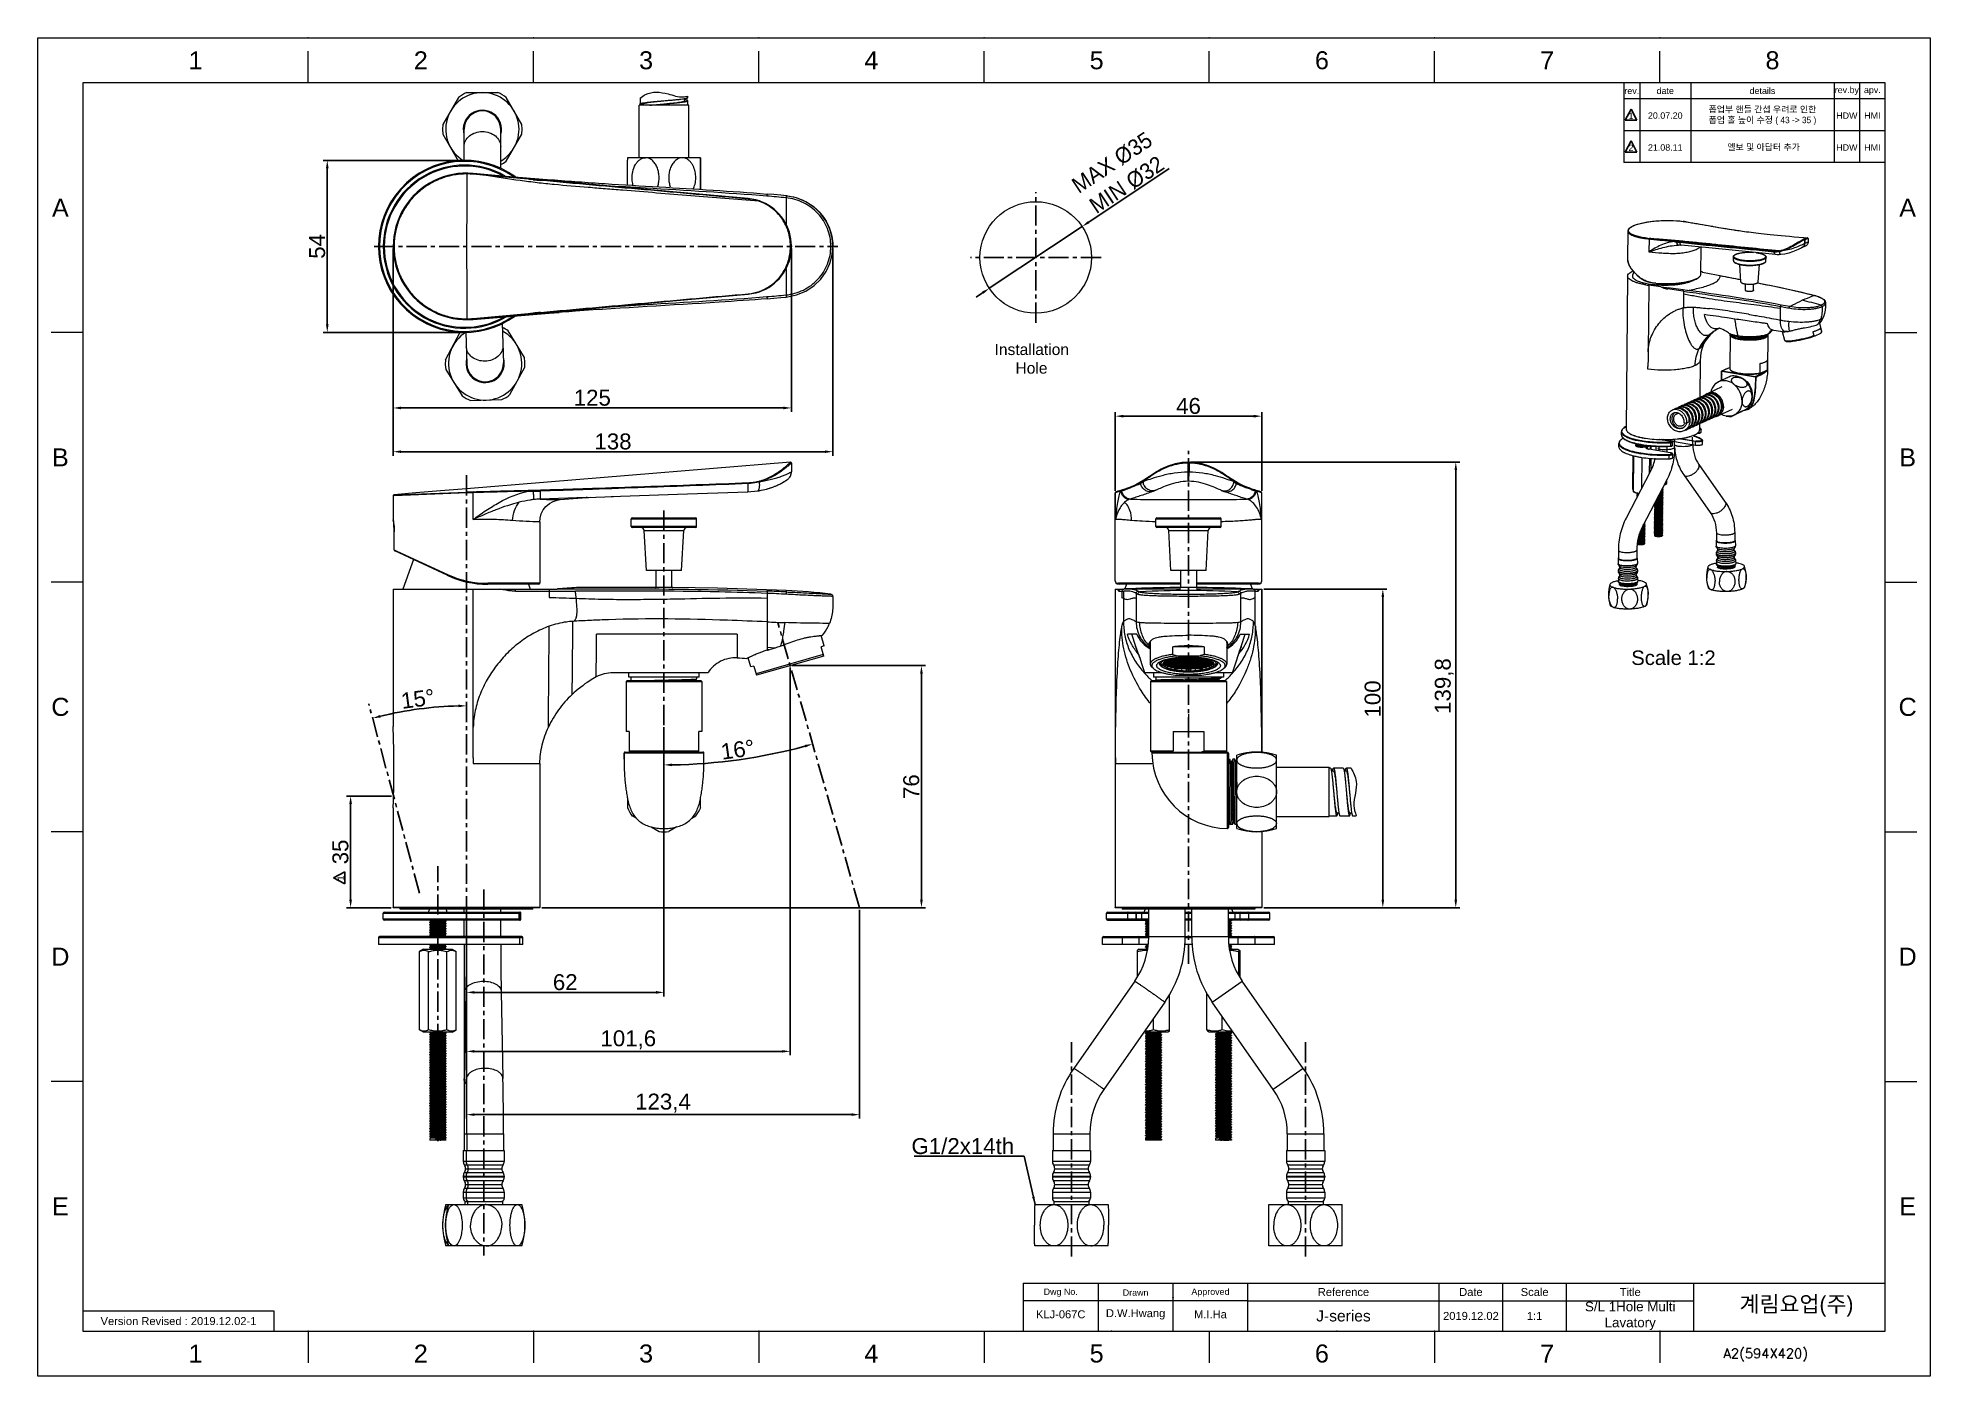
# Model space of a CAD drawing. Header units: millimetres. Extents: x 1334 to 1928, y -1757 to -1337.
import ezdxf

# ---------------------------------------------------------------- set-up
doc = ezdxf.new("R2010")
doc.units = ezdxf.units.MM
doc.header["$LTSCALE"] = 0.1
doc.linetypes.add('CENTERX2', pattern=[101.6, 63.5, -12.7, 12.7, -12.7])
doc.layers.get('0').update_dxf_attribs({"lineweight": 13})
for name, color, linetype in [('5', 2, 'Continuous'), ('CENTER', 1, 'CENTERX2'), ('TEXT', 2, 'Continuous')]:
    doc.layers.add(name, color=color, linetype=linetype)
doc.layers.add('DIM', color=3, linetype='Continuous', lineweight=9)
doc.layers.add('FORM', color=7, linetype='Continuous', lineweight=13)
doc.styles.add('ROMANS', font='romans')
doc.styles.get("Standard").update_dxf_attribs({"font": 'arial.ttf'})
doc.dimstyles.new('ISO-25', dxfattribs={"dimtxt": 2.5, "dimasz": 2.5, "dimexe": 1.25, "dimexo": 0.625, "dimtad": 1, "dimtxsty": 'Standard', "dimcen": 2.5, "dimadec": 0, "dimazin": 0, "dimtfac": 1, "dimtmove": 0, "dimatfit": 3, "dimfxl": 0, "dimarcsym": 0})

msp = doc.modelspace()

# ---------------------------------------------------------------- texts
at = {"char_height": 5.657, "attachment_point": 5}
for s, width, insert in [('1', 50, (1383.887, -1344.243)), ('2', 50, (1454.594, -1344.243)), ('3', 50, (1525.301, -1344.243)), ('4', 50, (1596.008, -1344.243)), ('5', 50, (1666.716, -1344.243)), ('6', 50, (1737.423, -1344.243)), ('7', 50, (1808.13, -1344.243)), ('8', 50, (1878.837, -1344.243)), ('A', 10, (1341.463, -1390.486)), ('A', 10, (1921.261, -1390.486)), ('B', 10, (1341.463, -1468.829)), ('B', 10, (1921.261, -1468.829)), ('C', 10, (1341.463, -1547.172)), ('C', 10, (1921.261, -1547.172)), ('D', 10, (1341.463, -1625.516)), ('D', 10, (1921.261, -1625.516)), ('E', 10, (1341.463, -1703.859)), ('E', 10, (1921.261, -1703.859)), ('1', 50, (1383.887, -1750.102)), ('2', 50, (1454.594, -1750.102)), ('3', 50, (1525.301, -1750.102)), ('4', 50, (1596.008, -1750.102)), ('5', 50, (1666.716, -1750.102)), ('6', 50, (1737.423, -1750.102)), ('7', 50, (1808.13, -1750.102))]:
    msp.add_mtext_dynamic_manual_height_columns(s, width=width, gutter_width=12.5, heights=[0], dxfattribs=dict(at, insert=insert))
at = {"layer": '5', "style": 'ROMANS'}
msp.add_text(' A2(594X420)', height=3, dxfattribs=at).set_placement((1861.436, -1751.544))
at = {"layer": 'DIM', "insert": (1640.831, -1687.544), "char_height": 5, "attachment_point": 9}
msp.add_mtext('G1/2x14th', dxfattribs=at)
at = {"layer": 'TEXT'}
for s, width, insert, char_height, attachment_point in [('rev.', 5, (1834.69, -1353.814), 2, 5), ('date', 16, (1845.19, -1353.814), 2, 5), ('details', 45, (1875.69, -1353.814), 2, 5), ('rev.by', 8, (1902.19, -1353.814), 2, 5), ('apv.', 8, (1910.19, -1353.814), 2, 5), ('{\\fGulim|b0|i0|c129|p50;폽업부 핸들 간섭 우려로 인한 \\P폽업 홀 높이 수정 ( 43 -> 35 ) }', 45, (1875.69, -1361.582), 2, 5), ('20.07.20', 16, (1845.19, -1361.582), 2, 5), ('HDW', 8, (1902.19, -1361.582), 2, 5), ('HMI', 8, (1910.19, -1361.582), 2, 5), ('21.08.11', 16, (1845.19, -1371.582), 2, 5), ('{\\fGulim|b0|i0|c129|p50; 엘보 및 아답터 추가  }', 45, (1875.69, -1371.582), 2, 5), ('HDW', 8, (1902.19, -1371.582), 2, 5), ('HMI', 8, (1910.19, -1371.582), 2, 5), ('{\\W2.03891; }Installation \\P{\\W6.86844; }Hole', 28.12245, (1631.906, -1433.217), 3.5, 1), ('Scale 1:2', 28.12245, (1834.51, -1529.436), 4.55, 1), ('Dwg No.', 23.5, (1655.44, -1730.97), 2, 5), ('Drawn', 23.5, (1678.94, -1730.97), 2, 5), ('Approved', 23.5, (1702.44, -1730.97), 2, 5), ('Reference', 60, (1744.19, -1730.781), 2.5, 5), ('Date', 20, (1784.19, -1730.781), 2.5, 5), ('Scale', 20, (1804.19, -1730.781), 2.5, 5), ('S/L 1Hole Multi Lavatory', 40, (1834.19, -1738.281), 3, 5), ('Title', 40, (1834.19, -1730.781), 2.5, 5), ('Version Revised : 2019.12.02-1', 60, (1378.534, -1739.906), 2.5, 5), ('KLJ-067C', 23.5, (1655.44, -1737.781), 2.5, 5), ('D.W.Hwang', 23.5, (1678.94, -1737.781), 2.5, 5), ('M.I.Ha', 23.5, (1702.44, -1737.781), 2.5, 5), ('J-series', 60, (1744.19, -1738.281), 3.5, 5), ('2019.12.02', 20, (1784.19, -1738.281), 2.5, 5), ('1:1', 20, (1804.19, -1738.281), 2.5, 5)]:
    msp.add_mtext_dynamic_manual_height_columns(s, width=width, gutter_width=12.5, heights=[0], dxfattribs=dict(at, insert=insert, char_height=char_height, attachment_point=attachment_point))
at = {"layer": 'TEXT', "color": 2, "char_height": 2, "attachment_point": 5}
for s, insert in [('1', (1834.427, -1361.689)), ('2', (1834.427, -1371.689))]:
    msp.add_mtext_dynamic_manual_height_columns(s, width=5, gutter_width=12.5, heights=[0], dxfattribs=dict(at, insert=insert))
at = {"layer": 'TEXT', "color": 2, "insert": (1429.404, -1600.827), "char_height": 2, "attachment_point": 5, "rotation": 90}
msp.add_mtext_dynamic_manual_height_columns('1', width=5, gutter_width=12.5, heights=[0], dxfattribs=at)
at = {"layer": 'TEXT', "linetype": 'CENTERX2', "insert": (1886.367, -1735.289), "char_height": 5, "attachment_point": 5}
msp.add_mtext_dynamic_manual_height_columns('{\\fHYGothic-Medium|b0|i0|c129|p18;계림요업(주)}', width=60, gutter_width=12.5, heights=[0], dxfattribs=at)

# ---------------------------------------------------------------- blocks, each defined once
blk = doc.blocks.new('*D32')
at = {"layer": 'Defpoints', "color": 0}
for p in [(1468.32, -1375.62), (1425.24, -1429.62), (1468.32, -1429.62)]:
    blk.add_point(p, dxfattribs=at)
at = {"layer": 'DIM', "color": 0, "linetype": 'ByBlock', "lineweight": -2}
for p, q in [((1467.7, -1375.62), (1423.99, -1375.62)), ((1425.24, -1378.12), (1425.24, -1427.12)), ((1467.7, -1429.62), (1423.99, -1429.62))]:
    blk.add_line(p, q, dxfattribs=at)
at = {"layer": 'DIM', "color": 0}
for points in [[(1424.82, -1378.12), (1425.65, -1378.12), (1425.24, -1375.62)], [(1424.82, -1427.12), (1425.65, -1427.12), (1425.24, -1429.62)]]:
    blk.add_solid(points, dxfattribs=at)
at = {"layer": 'DIM', "color": 0, "insert": (1422.07, -1402.62), "char_height": 5, "attachment_point": 5, "rotation": 90}
blk.add_mtext('54', dxfattribs=at)
blk = doc.blocks.new('*D21')
at = {"layer": 'Defpoints', "color": 0}
for p in [(1445.92, -1402.62), (1570.92, -1402.62), (1570.92, -1453.32)]:
    blk.add_point(p, dxfattribs=at)
at = {"layer": 'DIM', "color": 0, "linetype": 'ByBlock', "lineweight": -2}
for p, q in [((1445.92, -1403.24), (1445.92, -1454.57)), ((1570.92, -1403.24), (1570.92, -1454.57)), ((1448.42, -1453.32), (1568.42, -1453.32))]:
    blk.add_line(p, q, dxfattribs=at)
at = {"layer": 'DIM', "color": 0}
for points in [[(1448.42, -1452.9), (1448.42, -1453.74), (1445.92, -1453.32)], [(1568.42, -1452.9), (1568.42, -1453.74), (1570.92, -1453.32)]]:
    blk.add_solid(points, dxfattribs=at)
at = {"layer": 'DIM', "color": 0, "insert": (1508.42, -1450.14), "char_height": 5, "attachment_point": 5}
blk.add_mtext('125', dxfattribs=at)
blk = doc.blocks.new('*D22')
at = {"layer": 'Defpoints', "color": 0}
for p in [(1445.92, -1402.62), (1583.92, -1402.62), (1583.92, -1467.05)]:
    blk.add_point(p, dxfattribs=at)
at = {"layer": 'DIM', "color": 0, "linetype": 'ByBlock', "lineweight": -2}
for p, q in [((1445.92, -1403.24), (1445.92, -1468.3)), ((1583.92, -1403.24), (1583.92, -1468.3)), ((1448.42, -1467.05), (1581.42, -1467.05))]:
    blk.add_line(p, q, dxfattribs=at)
at = {"layer": 'DIM', "color": 0}
for points in [[(1448.42, -1466.64), (1448.42, -1467.47), (1445.92, -1467.05)], [(1581.42, -1466.64), (1581.42, -1467.47), (1583.92, -1467.05)]]:
    blk.add_solid(points, dxfattribs=at)
at = {"layer": 'DIM', "color": 0, "insert": (1514.92, -1463.87), "char_height": 5, "attachment_point": 5}
blk.add_mtext('138', dxfattribs=at)
blk = doc.blocks.new('*D23')
at = {"layer": 'Defpoints', "color": 0}
for p in [(1570.52, -1534.19), (1611.73, -1534.19), (1491.92, -1610.16)]:
    blk.add_point(p, dxfattribs=at)
at = {"layer": 'DIM', "color": 0, "linetype": 'ByBlock', "lineweight": -2}
for p, q in [((1571.15, -1534.19), (1612.98, -1534.19)), ((1611.73, -1607.66), (1611.73, -1536.69)), ((1492.54, -1610.16), (1612.98, -1610.16))]:
    blk.add_line(p, q, dxfattribs=at)
at = {"layer": 'DIM', "color": 0}
for points in [[(1611.31, -1536.69), (1612.14, -1536.69), (1611.73, -1534.19)], [(1611.31, -1607.66), (1612.14, -1607.66), (1611.73, -1610.16)]]:
    blk.add_solid(points, dxfattribs=at)
at = {"layer": 'DIM', "color": 0, "insert": (1608.55, -1572.17), "char_height": 5, "attachment_point": 5, "rotation": 90}
blk.add_mtext('76', dxfattribs=at)
blk = doc.blocks.new('*D24')
at = {"layer": 'Defpoints', "color": 0}
for p in [(1530.92, -1552.83), (1468.92, -1610.16), (1530.92, -1636.73)]:
    blk.add_point(p, dxfattribs=at)
at = {"layer": 'DIM', "color": 0, "linetype": 'ByBlock', "lineweight": -2}
for p, q in [((1530.92, -1553.46), (1530.92, -1637.98)), ((1468.92, -1610.78), (1468.92, -1637.98)), ((1471.42, -1636.73), (1528.42, -1636.73))]:
    blk.add_line(p, q, dxfattribs=at)
at = {"layer": 'DIM', "color": 0}
for points in [[(1471.42, -1636.31), (1471.42, -1637.15), (1468.92, -1636.73)], [(1528.42, -1636.31), (1528.42, -1637.15), (1530.92, -1636.73)]]:
    blk.add_solid(points, dxfattribs=at)
at = {"layer": 'DIM', "color": 0, "insert": (1499.92, -1633.55), "char_height": 5, "attachment_point": 5}
blk.add_mtext('62', dxfattribs=at)
blk = doc.blocks.new('*D19')
at = {"layer": 'Defpoints', "color": 0}
for p in [(1570.52, -1534.19), (1468.92, -1610.16), (1570.52, -1655.24)]:
    blk.add_point(p, dxfattribs=at)
at = {"layer": 'DIM', "color": 0, "linetype": 'ByBlock', "lineweight": -2}
for p, q in [((1570.52, -1534.81), (1570.52, -1656.49)), ((1468.92, -1610.78), (1468.92, -1656.49)), ((1471.42, -1655.24), (1568.02, -1655.24))]:
    blk.add_line(p, q, dxfattribs=at)
at = {"layer": 'DIM', "color": 0}
for points in [[(1471.42, -1654.82), (1471.42, -1655.65), (1468.92, -1655.24)], [(1568.02, -1654.82), (1568.02, -1655.65), (1570.52, -1655.24)]]:
    blk.add_solid(points, dxfattribs=at)
at = {"layer": 'DIM', "color": 0, "insert": (1519.72, -1651.61), "char_height": 5, "attachment_point": 5}
blk.add_mtext('101,6', dxfattribs=at)
blk = doc.blocks.new('*D25')
at = {"layer": 'Defpoints', "color": 0}
for p in [(1468.92, -1610.16), (1592.31, -1610.16), (1592.31, -1675.1)]:
    blk.add_point(p, dxfattribs=at)
at = {"layer": 'DIM', "color": 0, "linetype": 'ByBlock', "lineweight": -2}
for p, q in [((1468.92, -1610.78), (1468.92, -1676.35)), ((1592.31, -1610.78), (1592.31, -1676.35)), ((1471.42, -1675.1), (1589.81, -1675.1))]:
    blk.add_line(p, q, dxfattribs=at)
at = {"layer": 'DIM', "color": 0}
for points in [[(1471.42, -1674.68), (1471.42, -1675.52), (1468.92, -1675.1)], [(1589.81, -1674.68), (1589.81, -1675.52), (1592.31, -1675.1)]]:
    blk.add_solid(points, dxfattribs=at)
at = {"layer": 'DIM', "color": 0, "insert": (1530.61, -1671.47), "char_height": 5, "attachment_point": 5}
blk.add_mtext('123,4', dxfattribs=at)
blk = doc.blocks.new('*D26')
at = {"layer": 'Defpoints', "color": 0}
for p in [(1718.55, -1455.9), (1672.55, -1480), (1718.55, -1480.01)]:
    blk.add_point(p, dxfattribs=at)
at = {"layer": 'DIM', "color": 0, "linetype": 'ByBlock', "lineweight": -2}
for p, q in [((1672.55, -1479.38), (1672.55, -1454.65)), ((1718.55, -1479.38), (1718.55, -1454.65)), ((1675.05, -1455.9), (1716.05, -1455.9))]:
    blk.add_line(p, q, dxfattribs=at)
at = {"layer": 'DIM', "color": 0}
for points in [[(1675.05, -1455.49), (1675.05, -1456.32), (1672.55, -1455.9)], [(1716.05, -1455.49), (1716.05, -1456.32), (1718.55, -1455.9)]]:
    blk.add_solid(points, dxfattribs=at)
at = {"layer": 'DIM', "color": 0, "insert": (1695.55, -1452.72), "char_height": 5, "attachment_point": 5}
blk.add_mtext('46', dxfattribs=at)
blk = doc.blocks.new('*D27')
at = {"layer": 'Defpoints', "color": 0}
for p in [(1718.55, -1510.16), (1756.55, -1510.16), (1718.55, -1610.16)]:
    blk.add_point(p, dxfattribs=at)
at = {"layer": 'DIM', "color": 0, "linetype": 'ByBlock', "lineweight": -2}
for p, q in [((1719.18, -1510.16), (1757.8, -1510.16)), ((1756.55, -1607.66), (1756.55, -1512.66)), ((1719.18, -1610.16), (1757.8, -1610.16))]:
    blk.add_line(p, q, dxfattribs=at)
at = {"layer": 'DIM', "color": 0}
for points in [[(1756.13, -1512.66), (1756.96, -1512.66), (1756.55, -1510.16)], [(1756.13, -1607.66), (1756.96, -1607.66), (1756.55, -1610.16)]]:
    blk.add_solid(points, dxfattribs=at)
at = {"layer": 'DIM', "color": 0, "insert": (1753.37, -1544.65), "char_height": 5, "attachment_point": 5, "rotation": 90}
blk.add_mtext('100', dxfattribs=at)
blk = doc.blocks.new('*D28')
at = {"layer": 'Defpoints', "color": 0}
for p in [(1695.55, -1470.32), (1779.44, -1470.32), (1718.55, -1610.16)]:
    blk.add_point(p, dxfattribs=at)
at = {"layer": 'DIM', "color": 0, "linetype": 'ByBlock', "lineweight": -2}
for p, q in [((1696.18, -1470.32), (1780.69, -1470.32)), ((1779.44, -1607.66), (1779.44, -1472.82)), ((1719.18, -1610.16), (1780.69, -1610.16))]:
    blk.add_line(p, q, dxfattribs=at)
at = {"layer": 'DIM', "color": 0}
for points in [[(1779.03, -1472.82), (1779.86, -1472.82), (1779.44, -1470.32)], [(1779.03, -1607.66), (1779.86, -1607.66), (1779.44, -1610.16)]]:
    blk.add_solid(points, dxfattribs=at)
at = {"layer": 'DIM', "color": 0, "insert": (1775.81, -1540.59), "char_height": 5, "attachment_point": 5, "rotation": 90}
blk.add_mtext('139,8', dxfattribs=at)
blk = doc.blocks.new('*D29')
at = {"layer": 'Defpoints', "color": 0}
for p in [(1530.92, -1485.56), (1566.63, -1520.6), (1530.92, -1552.83), (1546.65, -1564.62), (1592.31, -1610.16)]:
    blk.add_point(p, dxfattribs=at)
at = {"layer": 'DIM', "color": 0, "linetype": 'ByBlock', "lineweight": -2}
blk.add_line((1530.92, -1553.46), (1530.92, -1566.6), dxfattribs=at)
blk.add_arc((1530.92, -1396.08), 169.28, 270.84618, 285.15382, dxfattribs=at)
at = {"layer": 'DIM', "color": 0}
for points in [[(1575.06, -1559.07), (1575.28, -1559.87), (1577.58, -1558.8)], [(1533.42, -1565.75), (1533.42, -1564.92), (1530.92, -1565.35)]]:
    blk.add_solid(points, dxfattribs=at)
at = {"layer": 'DIM', "color": 0, "insert": (1554.04, -1560.56), "char_height": 5, "attachment_point": 5, "rotation": 8}
blk.add_mtext('16°', dxfattribs=at)
blk = doc.blocks.new('*D31')
at = {"layer": 'Defpoints', "color": 0}
for p in [(1662.16, -1396.39), (1633.02, -1415.78)]:
    blk.add_point(p, dxfattribs=at)
at = {"layer": 'DIM', "color": 0, "lineweight": -2}
for p, q in [((1689.53, -1378.18), (1664.24, -1395.01)), ((1633.02, -1415.78), (1662.16, -1396.39)), ((1630.94, -1417.17), (1628.86, -1418.55))]:
    blk.add_line(p, q, dxfattribs=at)
at = {"layer": 'DIM', "color": 0}
for points in [[(1664.01, -1394.66), (1664.47, -1395.35), (1662.16, -1396.39)], [(1630.71, -1416.82), (1631.17, -1417.52), (1633.02, -1415.78)]]:
    blk.add_solid(points, dxfattribs=at)
at = {"layer": 'DIM', "color": 0, "insert": (1673.88, -1379.82), "char_height": 5, "attachment_point": 5, "rotation": 33.64357}
blk.add_mtext('{\\fMS PGothic|b0|i0|c129|p34;MAX %%C35\\PMIN %%C32}', dxfattribs=at)
blk = doc.blocks.new('*D20')
at = {"color": 3, "linetype": 'ByBlock', "lineweight": -2}
for p, q in [((1445.42, -1575.16), (1431.31, -1575.16)), ((1432.56, -1607.66), (1432.56, -1577.66)), ((1445.3, -1610.16), (1431.31, -1610.16))]:
    blk.add_line(p, q, dxfattribs=at)
at = {"color": 3}
for points in [[(1432.14, -1577.66), (1432.98, -1577.66), (1432.56, -1575.16)], [(1432.14, -1607.66), (1432.98, -1607.66), (1432.56, -1610.16)]]:
    blk.add_solid(points, dxfattribs=at)
at = {"layer": 'Defpoints', "color": 0}
for p in [(1432.56, -1575.16), (1446.05, -1575.16), (1445.92, -1610.16)]:
    blk.add_point(p, dxfattribs=at)
at = {"color": 3, "insert": (1429.38, -1592.66), "char_height": 5, "attachment_point": 5, "rotation": 90}
blk.add_mtext('35', dxfattribs=at)
blk = doc.blocks.new('*D30')
at = {"layer": 'Defpoints', "color": 0}
for p in [(1468.92, -1474.38), (1438.26, -1546.16), (1459, -1547.25), (1454.18, -1605.58), (1468.92, -1612.85)]:
    blk.add_point(p, dxfattribs=at)
at = {"layer": 'DIM', "color": 0, "linetype": 'ByBlock', "lineweight": -2}
blk.add_arc((1468.92, -1660.59), 113.78, 91.25899, 103.74109, dxfattribs=at)
at = {"layer": 'DIM', "color": 0}
for points in [[(1442, -1550.47), (1441.79, -1549.67), (1439.47, -1550.69)], [(1466.42, -1546.42), (1466.43, -1547.26), (1468.92, -1546.81)]]:
    blk.add_solid(points, dxfattribs=at)
at = {"layer": 'DIM', "color": 0, "insert": (1453.65, -1544.64), "char_height": 5, "attachment_point": 5, "rotation": 7.50004}
blk.add_mtext('15°', dxfattribs=at)

# ---------------------------------------------------------------- dimensions: what is measured, and where the dimension line sits
at = {"color": 7}
dim = msp.add_linear_dim(base=(1432.559, -1575.158), p1=(1445.921, -1610.158), p2=(1446.049, -1575.158), angle=90, dimstyle='ISO-25', override={"dimtxt": 5, "dimdec": 1, "dimcen": 5, "dimclrd": 3, "dimclre": 3, "dimclrt": 3, "dimtdec": 1, "dimfxl": 1.25, "dimtfill": 1, "dimarcsym": 1}, dxfattribs=at)
dim.commit()
dim.dimension.update_dxf_attribs({"geometry": '*D20', "text_midpoint": (1429.38, -1592.658)})
at = {"layer": 'DIM'}
dim = msp.add_diameter_dim_2p(p1=(1633.024, -1415.783), p2=(1662.162, -1396.393), text='{\\fMS PGothic|b0|i0|c129|p34;MAX %%C35\\PMIN %%C32}', dimstyle='ISO-25', override={"dimtxt": 5, "dimcen": 5, "dimfxl": 1.25}, dxfattribs=at)
dim.commit()
dim.dimension.update_dxf_attribs({"geometry": '*D31', "text_midpoint": (1673.877, -1379.82)})
for base, p1, p2, picture, middle in [((1425.236, -1429.615), (1468.321, -1375.616), (1468.321, -1429.615), '*D32', (1422.068, -1402.615)), ((1611.728, -1534.186), (1491.92, -1610.158), (1570.523, -1534.186), '*D23', (1608.55, -1572.172))]:
    dim = msp.add_linear_dim(base=base, p1=p1, p2=p2, angle=90, dimstyle='ISO-25', override={"dimtxt": 5, "dimdec": 1, "dimcen": 5, "dimtdec": 1, "dimfxl": 1.25, "dimarcsym": 1}, dxfattribs=at)
    dim.commit()
    dim.dimension.update_dxf_attribs({"geometry": picture, "text_midpoint": middle})
dim = msp.add_linear_dim(base=(1570.921, -1453.319), p1=(1445.92, -1402.615), p2=(1570.921, -1402.616), dimstyle='ISO-25', override={"dimtxt": 5, "dimdec": 1, "dimcen": 5, "dimtdec": 1, "dimfxl": 1.25, "dimarcsym": 1}, dxfattribs=at)
dim.commit()
dim.dimension.update_dxf_attribs({"geometry": '*D21', "text_midpoint": (1508.421, -1453.319), "dimtype": 160})
for base, p1, p2, picture, middle in [((1583.921, -1467.052), (1445.92, -1402.615), (1583.921, -1402.615), '*D22', (1514.92, -1463.872)), ((1718.552, -1455.902), (1672.552, -1480.005), (1718.552, -1480.005), '*D26', (1695.552, -1452.724)), ((1570.523, -1655.236), (1468.92, -1610.158), (1570.523, -1534.186), '*D19', (1519.722, -1651.606)), ((1530.92, -1636.729), (1468.92, -1610.158), (1530.92, -1552.831), '*D24', (1499.92, -1633.551)), ((1592.308, -1675.101), (1468.92, -1610.158), (1592.308, -1610.158), '*D25', (1530.614, -1671.471))]:
    dim = msp.add_linear_dim(base=base, p1=p1, p2=p2, dimstyle='ISO-25', override={"dimtxt": 5, "dimdec": 1, "dimcen": 5, "dimtdec": 1, "dimfxl": 1.25, "dimarcsym": 1}, dxfattribs=at)
    dim.commit()
    dim.dimension.update_dxf_attribs({"geometry": picture, "text_midpoint": middle})
for base, p2, picture, middle in [((1779.445, -1470.324), (1695.552, -1470.324), '*D28', (1779.445, -1540.591)), ((1756.546, -1510.158), (1718.552, -1510.158), '*D27', (1756.546, -1544.648))]:
    dim = msp.add_linear_dim(base=base, p1=(1718.551, -1610.158), p2=p2, angle=90, dimstyle='ISO-25', override={"dimtxt": 5, "dimdec": 1, "dimcen": 5, "dimtdec": 1, "dimfxl": 1.25, "dimarcsym": 1}, dxfattribs=at)
    dim.commit()
    dim.dimension.update_dxf_attribs({"geometry": picture, "text_midpoint": middle, "dimtype": 160})
for base, line1, line2, picture, middle in [((1459.004, -1547.246), ((1468.92, -1612.85), (1468.92, -1474.379)), ((1454.18, -1605.577), (1438.259, -1546.161)), '*D30', (1453.655, -1544.636)), ((1546.655, -1564.622), ((1592.308, -1610.158), (1566.629, -1520.604)), ((1530.92, -1485.556), (1530.92, -1552.831)), '*D29', (1554.037, -1560.56))]:
    dim = msp.add_angular_dim_2l(base=base, line1=line1, line2=line2, dimstyle='ISO-25', override={"dimtxt": 5, "dimdec": 1, "dimcen": 5, "dimtdec": 1, "dimfxl": 1.25, "dimarcsym": 1}, dxfattribs=at)
    dim.commit()
    dim.dimension.update_dxf_attribs({"geometry": picture, "text_midpoint": middle})

# ---------------------------------------------------------------- linework, layer by layer
for p, q in [((1419.241, -1351.314), (1419.241, -1341.314)), ((1489.948, -1351.314), (1489.948, -1341.314)), ((1560.655, -1351.314), (1560.655, -1341.314)), ((1631.362, -1351.314), (1631.362, -1341.314)), ((1702.069, -1351.314), (1702.069, -1341.314)), ((1772.776, -1351.314), (1772.776, -1341.314)), ((1843.483, -1351.314), (1843.483, -1341.314)), ((1914.19, -1351.314), (1348.534, -1351.314)), ((1348.534, -1351.314), (1348.534, -1743.031)), ((1914.19, -1743.031), (1914.19, -1351.314)), ((1348.534, -1429.657), (1338.534, -1429.657)), ((1914.19, -1429.657), (1924.19, -1429.657)), ((1348.534, -1508.001), (1338.534, -1508.001)), ((1914.19, -1508.001), (1924.19, -1508.001)), ((1348.534, -1586.344), (1338.534, -1586.344)), ((1914.19, -1586.344), (1924.19, -1586.344)), ((1348.534, -1664.688), (1338.534, -1664.688)), ((1914.19, -1664.688), (1924.19, -1664.688)), ((1348.534, -1743.031), (1914.19, -1743.031)), ((1419.241, -1743.031), (1419.241, -1753.031)), ((1489.948, -1743.031), (1489.948, -1753.031)), ((1560.655, -1743.031), (1560.655, -1753.031)), ((1631.362, -1743.031), (1631.362, -1753.031)), ((1702.069, -1743.031), (1702.069, -1753.031)), ((1772.776, -1743.031), (1772.776, -1753.031)), ((1843.483, -1743.031), (1843.483, -1753.031))]:
    msp.add_line(p, q)
at = {"color": 7, "linetype": 'Continuous'}
for p, q in [((1466.411, -1355.873), (1461.512, -1364.358)), ((1469.021, -1354.366), (1478.819, -1354.366)), ((1486.329, -1364.358), (1481.43, -1355.873)), ((1523.169, -1374.805), (1523.169, -1358.305)), ((1538.669, -1358.305), (1523.169, -1358.305)), ((1523.419, -1356.142), (1523.419, -1357.904)), ((1524.419, -1357.904), (1524.419, -1358.305)), ((1530.904, -1357.905), (1530.919, -1357.904)), ((1537.419, -1356.904), (1537.419, -1356.233)), ((1538.419, -1355.904), (1538.419, -1355.467)), ((1538.419, -1358.305), (1538.419, -1356.904)), ((1538.669, -1374.805), (1538.669, -1358.305)), ((1461.512, -1364.358), (1461.42, -1365.866)), ((1461.42, -1365.866), (1461.512, -1367.373)), ((1468.17, -1375.659), (1468.17, -1365.866)), ((1479.67, -1378.134), (1479.67, -1365.866)), ((1486.42, -1365.866), (1486.329, -1364.358)), ((1486.329, -1367.373), (1486.42, -1365.866)), ((1461.512, -1367.373), (1466.339, -1375.734)), ((1481.43, -1375.858), (1486.329, -1367.373)), ((1542.419, -1374.805), (1519.419, -1374.805)), ((1519.419, -1374.807), (1519.419, -1374.805)), ((1542.42, -1374.807), (1542.419, -1374.805)), ((1469.081, -1379.892), (1469.095, -1379.616)), ((1471.019, -1379.711), (1470.982, -1379.981)), ((1475.151, -1380.357), (1470.982, -1379.981)), ((1488.281, -1381.293), (1471.019, -1379.711)), ((1471.057, -1379.715), (1495.536, -1381.69)), ((1488.251, -1381.536), (1475.151, -1380.357)), ((1484.297, -1380.783), (1484.286, -1380.927)), ((1488.281, -1381.293), (1488.251, -1381.536)), ((1489.908, -1381.453), (1489.875, -1381.694)), ((1492.186, -1381.676), (1492.156, -1381.912)), ((1492.186, -1381.676), (1492.186, -1381.676)), ((1494.88, -1381.638), (1494.857, -1381.921)), ((1557.382, -1387.64), (1557.363, -1387.752)), ((1561.801, -1388.728), (1561.549, -1388.625)), ((1569.233, -1387.367), (1569.249, -1395.636)), ((1572.519, -1387.368), (1569.267, -1386.711)), ((1849.319, -1394.605), (1850.847, -1394.763)), ((1850.847, -1394.763), (1850.832, -1394.765)), ((1850.848, -1394.766), (1850.832, -1394.764)), ((1850.848, -1394.763), (1850.847, -1394.763)), ((1851.412, -1394.841), (1851.648, -1394.878)), ((1851.629, -1394.878), (1851.648, -1394.878)), ((1851.629, -1394.878), (1851.647, -1394.881)), ((1833.422, -1406.661), (1833.501, -1397.778)), ((1835.153, -1396.152), (1835.153, -1396.152)), ((1840.105, -1400.286), (1840.069, -1404.335)), ((1847.999, -1400.956), (1842.052, -1400.306)), ((1848.692, -1401.219), (1848.691, -1401.206)), ((1849.73, -1401.336), (1849.73, -1401.315)), ((1858.675, -1396.086), (1858.686, -1396.086)), ((1858.675, -1396.086), (1858.686, -1396.088)), ((1858.676, -1396.085), (1859.636, -1396.252)), ((1858.686, -1396.088), (1859.325, -1396.199)), ((1859.325, -1396.199), (1859.335, -1396.199)), ((1859.325, -1396.199), (1859.335, -1396.2)), ((1859.636, -1396.252), (1860.01, -1396.317)), ((1860.01, -1396.317), (1860.278, -1396.363)), ((1860.269, -1396.362), (1860.277, -1396.363)), ((1860.269, -1396.362), (1860.278, -1396.364)), ((1860.277, -1396.363), (1863.884, -1396.971)), ((1863.884, -1396.971), (1866.772, -1397.443)), ((1888.97, -1400.446), (1888.958, -1401.759)), ((1889.037, -1401.723), (1889.048, -1400.41)), ((1890.068, -1400.223), (1890.06, -1401.177)), ((1442.819, -1402.616), (1443.119, -1402.618)), ((1446.193, -1402.616), (1445.92, -1402.616)), ((1570.92, -1402.461), (1570.596, -1402.458)), ((1570.596, -1402.458), (1570.596, -1402.773)), ((1570.92, -1402.77), (1570.596, -1402.773)), ((1570.92, -1402.461), (1570.92, -1402.77)), ((1583.92, -1402.616), (1583.302, -1402.616)), ((1583.915, -1402.194), (1583.914, -1402.161)), ((1583.921, -1402.616), (1583.92, -1402.497)), ((1849.178, -1402.227), (1849.182, -1402.227)), ((1849.341, -1402.223), (1849.182, -1402.227)), ((1849.34, -1402.223), (1849.341, -1402.223)), ((1858.862, -1403.106), (1850.214, -1402.255)), ((1856.382, -1411.266), (1856.457, -1402.869)), ((1879.83, -1405.192), (1858.862, -1403.106)), ((1866.558, -1407.059), (1866.568, -1405.905)), ((1873.775, -1404.591), (1873.793, -1404.593)), ((1876.807, -1407.151), (1876.818, -1405.996)), ((1879.83, -1405.193), (1879.83, -1405.193)), ((1881.433, -1405.212), (1881.433, -1405.212)), ((1888.304, -1402.899), (1888.304, -1402.898)), ((1569.249, -1409.611), (1569.233, -1417.864)), ((1833.375, -1411.927), (1832.947, -1460.005)), ((1835.337, -1410.634), (1834.933, -1411.655)), ((1836.696, -1412.039), (1836.696, -1412.039)), ((1856.902, -1410.675), (1861.249, -1411.542)), ((1861.249, -1411.542), (1862.306, -1411.752)), ((1862.307, -1411.752), (1862.306, -1411.752)), ((1862.374, -1412.113), (1862.318, -1411.769)), ((1862.32, -1411.756), (1868.839, -1413.02)), ((1868.874, -1413.73), (1868.609, -1408.298)), ((1874.373, -1413.779), (1874.735, -1408.351)), ((1557.363, -1417.484), (1557.382, -1417.591)), ((1559.81, -1417.17), (1560.894, -1416.847)), ((1561.599, -1416.586), (1561.832, -1416.49)), ((1839.993, -1414.83), (1839.808, -1435.665)), ((1843.778, -1415.362), (1839.993, -1414.83)), ((1842.215, -1414.194), (1842.244, -1414.196)), ((1842.239, -1414.304), (1842.239, -1414.304)), ((1850.746, -1416.655), (1845.968, -1415.985)), ((1850.848, -1416.285), (1846.071, -1415.614)), ((1850.686, -1414.298), (1850.717, -1414.292)), ((1851.042, -1416.696), (1850.746, -1416.655)), ((1852.006, -1416.449), (1850.848, -1416.285)), ((1851.036, -1417.652), (1851.042, -1416.696)), ((1870.349, -1416.455), (1870.368, -1414.398)), ((1872.849, -1416.49), (1872.867, -1414.42)), ((1874.135, -1414.063), (1881.087, -1415.453)), ((1881.087, -1415.453), (1889.573, -1417.374)), ((1889.516, -1417.375), (1889.572, -1417.373)), ((1889.516, -1417.375), (1889.57, -1417.388)), ((1889.572, -1417.373), (1889.574, -1417.373)), ((1891.338, -1417.814), (1892.032, -1417.991)), ((1891.972, -1417.992), (1892.032, -1417.991)), ((1469.095, -1425.615), (1469.081, -1425.339)), ((1470.982, -1425.25), (1488.238, -1423.698)), ((1470.982, -1425.25), (1471.019, -1425.52)), ((1488.268, -1423.939), (1471.019, -1425.52)), ((1471.057, -1425.516), (1494.88, -1423.593)), ((1484.297, -1424.448), (1484.286, -1424.304)), ((1488.238, -1423.698), (1488.268, -1423.939)), ((1489.835, -1423.543), (1489.868, -1423.782)), ((1492.156, -1423.321), (1492.185, -1423.555)), ((1492.185, -1423.555), (1492.186, -1423.555)), ((1494.857, -1423.309), (1494.88, -1423.593)), ((1494.881, -1423.597), (1497.977, -1423.349)), ((1871.341, -1423.914), (1871.678, -1423.972)), ((1871.678, -1423.972), (1871.764, -1423.987)), ((1881.328, -1425.739), (1881.367, -1421.433)), ((1884.245, -1421.515), (1881.525, -1421.019)), ((1894.83, -1424.755), (1894.831, -1424.753)), ((1895.519, -1420.332), (1895.516, -1420.432)), ((1895.516, -1420.433), (1895.517, -1420.421)), ((1462.338, -1438.204), (1466.99, -1429.581)), ((1468.751, -1429.596), (1469.037, -1439.519)), ((1480.176, -1426.826), (1480.532, -1439.187)), ((1487.145, -1437.489), (1482.004, -1429.148)), ((1859.9, -1429.8), (1859.245, -1430.419)), ((1859.939, -1429.766), (1859.9, -1429.8)), ((1862.225, -1428.287), (1862.159, -1428.318)), ((1862.214, -1428.284), (1862.177, -1428.277)), ((1862.228, -1428.285), (1862.19, -1428.302)), ((1865.525, -1430.421), (1865.431, -1440.955)), ((1866.324, -1430.472), (1866.325, -1430.348)), ((1866.634, -1431.001), (1866.632, -1430.999)), ((1866.635, -1431.004), (1867.08, -1430.717)), ((1866.727, -1430.565), (1866.723, -1430.947)), ((1875.912, -1430.85), (1875.575, -1430.988)), ((1877.424, -1430.527), (1877.33, -1441.061)), ((1878.855, -1428.932), (1878.747, -1429.022)), ((1879.222, -1428.975), (1879.222, -1428.975)), ((1880.094, -1425.505), (1881.328, -1425.739)), ((1882.671, -1432.119), (1882.031, -1429.429)), ((1882.565, -1429.401), (1882.575, -1429.401)), ((1882.657, -1429.399), (1882.665, -1429.399)), ((1882.717, -1429.397), (1882.665, -1429.399)), ((1882.772, -1429.396), (1882.717, -1429.397)), ((1882.832, -1429.394), (1882.772, -1429.396)), ((1882.848, -1429.393), (1882.832, -1429.394)), ((1891.528, -1429.406), (1891.814, -1430.612)), ((1892.225, -1430.692), (1894.006, -1429.88)), ((1894.346, -1429.344), (1893.708, -1426.663)), ((1894.006, -1429.88), (1894.135, -1429.747)), ((1894.302, -1429.478), (1894.015, -1428.272)), ((1894.135, -1429.747), (1894.319, -1429.453)), ((1894.302, -1429.478), (1894.319, -1429.453)), ((1856.223, -1437.208), (1856.146, -1438.467)), ((1883.041, -1432.385), (1882.743, -1432.205)), ((1462.338, -1438.204), (1462.29, -1439.713)), ((1462.29, -1439.713), (1462.425, -1441.217)), ((1462.425, -1441.217), (1467.566, -1449.558)), ((1482.579, -1449.125), (1487.232, -1440.502)), ((1487.28, -1438.993), (1487.145, -1437.489)), ((1487.232, -1440.502), (1487.28, -1438.993)), ((1839.759, -1441.14), (1839.766, -1440.321)), ((1856.139, -1438.467), (1856.036, -1450.015)), ((1862.875, -1441.817), (1862.875, -1441.816)), ((1862.935, -1442.772), (1862.949, -1441.854)), ((1873.472, -1443.628), (1862.949, -1441.854)), ((1862.962, -1441.683), (1862.961, -1441.684)), ((1862.992, -1441.705), (1862.982, -1441.723)), ((1863.027, -1441.675), (1863.449, -1441.478)), ((1863.027, -1441.675), (1873.55, -1443.449)), ((1863.441, -1441.461), (1863.44, -1441.461)), ((1863.449, -1441.478), (1863.505, -1441.453)), ((1865.814, -1441.552), (1865.671, -1441.418)), ((1874.04, -1443.23), (1873.55, -1443.449)), ((1874.896, -1439.37), (1874.869, -1442.352)), ((1875.072, -1442.403), (1877.083, -1441.486)), ((1877.289, -1441.249), (1877.315, -1438.267)), ((1877.309, -1441.156), (1877.316, -1441.243)), ((1877.316, -1441.243), (1877.317, -1441.234)), ((1877.317, -1441.234), (1877.316, -1441.243)), ((1877.316, -1441.243), (1877.316, -1441.25)), ((1877.316, -1441.252), (1877.316, -1441.248)), ((1857.555, -1449.323), (1858.315, -1448.976)), ((1862.97, -1446.717), (1858.536, -1448.738)), ((1873.472, -1443.628), (1873.47, -1444.548)), ((1470.219, -1450.989), (1480.013, -1450.707)), ((1847.421, -1453.944), (1848.181, -1453.598)), ((1848.434, -1453.482), (1849.194, -1453.135)), ((1849.448, -1453.02), (1850.208, -1452.673)), ((1850.461, -1452.558), (1851.221, -1452.211)), ((1851.475, -1452.096), (1852.235, -1451.749)), ((1852.488, -1451.634), (1853.248, -1451.287)), ((1853.501, -1451.171), (1854.262, -1450.825)), ((1854.515, -1450.709), (1855.275, -1450.363)), ((1855.528, -1450.247), (1856.288, -1449.901)), ((1856.542, -1449.785), (1857.302, -1449.438)), ((1866.185, -1453.768), (1861.751, -1455.79)), ((1870.19, -1454.102), (1869.895, -1454.137)), ((1869.936, -1454.118), (1869.943, -1454.114)), ((1871.081, -1453.814), (1871.083, -1453.813)), ((1831.421, -1461.712), (1831.429, -1460.799)), ((1851.012, -1457.904), (1851.874, -1458.047)), ((1851.799, -1460.191), (1851.039, -1460.537)), ((1851.874, -1458.047), (1852.634, -1457.7)), ((1852.813, -1459.728), (1852.053, -1460.075)), ((1853.826, -1459.266), (1853.066, -1459.613)), ((1854.84, -1458.804), (1854.08, -1459.151)), ((1855.853, -1458.342), (1855.093, -1458.689)), ((1855.963, -1458.28), (1855.946, -1460.21)), ((1856.867, -1457.88), (1856.106, -1458.227)), ((1856.414, -1460.918), (1856.422, -1460.004)), ((1857.88, -1457.418), (1857.12, -1457.764)), ((1858.893, -1456.956), (1858.133, -1457.302)), ((1859.907, -1456.494), (1859.147, -1456.84)), ((1860.92, -1456.031), (1860.16, -1456.378)), ((1861.934, -1455.569), (1861.174, -1455.916)), ((1830.639, -1465.513), (1830.648, -1464.455)), ((1836.709, -1462.388), (1836.721, -1462.391)), ((1836.715, -1462.367), (1836.727, -1462.37)), ((1836.893, -1465.276), (1836.759, -1465.209)), ((1836.897, -1464.891), (1836.762, -1464.824)), ((1838.728, -1465.352), (1838.687, -1465.371)), ((1838.772, -1465.331), (1838.772, -1465.382)), ((1838.772, -1465.337), (1838.876, -1465.388)), ((1838.87, -1465.053), (1838.907, -1465.058)), ((1838.991, -1465.119), (1838.99, -1465.167)), ((1839.315, -1465.375), (1839.375, -1465.346)), ((1839.375, -1465.346), (1839.434, -1465.309)), ((1839.385, -1465.448), (1839.976, -1465.178)), ((1839.513, -1465.614), (1839.509, -1466.074)), ((1840.371, -1465.223), (1839.513, -1465.614)), ((1840.173, -1466.254), (1840.149, -1466.257)), ((1846.736, -1467.368), (1840.149, -1466.257)), ((1846.759, -1467.364), (1840.173, -1466.254)), ((1840.517, -1466.21), (1840.354, -1466.284)), ((1840.517, -1466.21), (1840.526, -1465.236)), ((1840.773, -1466.355), (1840.776, -1466.001)), ((1840.793, -1465.937), (1840.799, -1465.256)), ((1842.371, -1465.808), (1842.36, -1465.202)), ((1843.262, -1466.775), (1843.272, -1465.628)), ((1846.981, -1463.845), (1843.309, -1463.231)), ((1847.004, -1463.842), (1843.366, -1463.233)), ((1844.669, -1463.263), (1844.367, -1463.401)), ((1845.335, -1463.562), (1845.338, -1463.254)), ((1845.766, -1467.197), (1845.782, -1465.393)), ((1845.781, -1467.199), (1845.797, -1465.393)), ((1846.829, -1464.338), (1846.821, -1465.251)), ((1846.981, -1463.845), (1847.004, -1463.842)), ((1847.427, -1465.053), (1847.435, -1464.139)), ((1848.075, -1463.132), (1848.069, -1463.844)), ((1848.069, -1463.844), (1854.655, -1464.954)), ((1848.12, -1465.707), (1848.075, -1463.126)), ((1854.665, -1463.896), (1849.335, -1462.997)), ((1850.008, -1462.919), (1854.742, -1463.717)), ((1853.812, -1464.709), (1853.772, -1462.439)), ((1854.655, -1464.954), (1854.665, -1463.896)), ((1856.752, -1463.348), (1856.765, -1463.369)), ((1856.915, -1464.621), (1856.925, -1463.563)), ((1570.596, -1470.325), (1468.975, -1478.69)), ((1570.596, -1470.325), (1570.596, -1470.326)), ((1570.822, -1470.403), (1570.768, -1470.364)), ((1570.87, -1470.459), (1570.822, -1470.403)), ((1570.92, -1470.625), (1570.92, -1473.355)), ((1695.376, -1470.326), (1695.395, -1470.326)), ((1695.397, -1470.625), (1695.395, -1470.325)), ((1695.397, -1473.355), (1695.397, -1470.625)), ((1695.706, -1470.625), (1695.709, -1470.325)), ((1695.706, -1470.625), (1695.706, -1473.355)), ((1697.566, -1470.443), (1695.709, -1470.325)), ((1835.026, -1478.811), (1835.12, -1468.292)), ((1835.216, -1479.599), (1835.316, -1468.339)), ((1837.818, -1478.497), (1837.904, -1468.844)), ((1840.256, -1473.833), (1840.297, -1469.126)), ((1840.714, -1472.951), (1840.748, -1469.168)), ((1846.288, -1468.23), (1846.279, -1469.289)), ((1846.736, -1467.368), (1846.759, -1467.364)), ((1847.541, -1468.896), (1847.55, -1467.838)), ((1855.725, -1471.038), (1864.033, -1482.865)), ((1469.081, -1479.699), (1468.975, -1478.69)), ((1557.363, -1476.788), (1557.384, -1477.061)), ((1570.909, -1473.62), (1570.92, -1473.355)), ((1675.566, -1478.813), (1674.828, -1479.053)), ((1674.847, -1479.048), (1675.511, -1478.834)), ((1676.407, -1478.497), (1675.566, -1478.813)), ((1675.642, -1478.787), (1676.995, -1478.271)), ((1677.016, -1478.263), (1676.407, -1478.497)), ((1677.016, -1478.263), (1677.124, -1478.222)), ((1677.103, -1478.49), (1677.082, -1478.498)), ((1680.498, -1476.866), (1680.683, -1476.788)), ((1680.735, -1476.972), (1680.58, -1477.061)), ((1681.677, -1476.254), (1681.322, -1476.536)), ((1681.411, -1476.292), (1681.762, -1476.024)), ((1683.356, -1474.813), (1681.574, -1476.011)), ((1681.834, -1476.136), (1681.677, -1476.254)), ((1681.677, -1476.254), (1681.803, -1476.211)), ((1683.453, -1474.939), (1683.444, -1474.946)), ((1695.418, -1476.345), (1695.397, -1473.355)), ((1695.684, -1476.345), (1695.706, -1473.355)), ((1707.577, -1474.689), (1707.747, -1474.813)), ((1707.659, -1474.945), (1707.643, -1474.933)), ((1709.44, -1476.264), (1709.283, -1476.146)), ((1709.314, -1476.221), (1709.44, -1476.264)), ((1709.355, -1476.034), (1709.709, -1476.304)), ((1709.794, -1476.546), (1709.44, -1476.264)), ((1709.709, -1476.304), (1710.471, -1476.656)), ((1710.524, -1477.052), (1710.32, -1476.933)), ((1710.416, -1476.775), (1710.594, -1476.851)), ((1710.471, -1476.656), (1710.493, -1476.666)), ((1710.493, -1476.666), (1712.398, -1477.547)), ((1710.594, -1476.851), (1710.607, -1476.856)), ((1712.399, -1477.547), (1710.836, -1476.765)), ((1712.383, -1477.586), (1712.521, -1477.641)), ((1712.398, -1477.547), (1712.399, -1477.547)), ((1713.799, -1478.403), (1713.789, -1478.4)), ((1714.55, -1478.434), (1713.876, -1478.174)), ((1713.886, -1478.178), (1713.895, -1478.182)), ((1713.895, -1478.182), (1715.431, -1478.77)), ((1715.469, -1478.783), (1714.55, -1478.434)), ((1715.431, -1478.77), (1715.502, -1478.796)), ((1716.277, -1479.05), (1715.469, -1478.783)), ((1840.6, -1473.174), (1832.912, -1487.884)), ((1845.696, -1475.837), (1838.008, -1490.548)), ((1844.158, -1478.895), (1844.117, -1478.915)), ((1844.203, -1478.874), (1844.203, -1478.924)), ((1844.203, -1478.879), (1844.31, -1478.932)), ((1844.286, -1478.534), (1844.313, -1478.548)), ((1844.421, -1478.661), (1844.421, -1478.709)), ((1844.425, -1478.276), (1844.424, -1478.324)), ((1845.143, -1477.312), (1845.681, -1477.058)), ((1845.678, -1477.059), (1845.689, -1475.851)), ((1845.7, -1476.271), (1845.704, -1475.821)), ((1851.02, -1474.343), (1859.328, -1486.17)), ((1446.206, -1480.853), (1445.92, -1480.863)), ((1445.92, -1480.863), (1445.92, -1488.358)), ((1446.193, -1480.565), (1469.081, -1479.699)), ((1469.094, -1479.997), (1446.206, -1480.853)), ((1470.983, -1479.627), (1469.081, -1479.7)), ((1469.095, -1479.997), (1469.081, -1479.699)), ((1471.019, -1479.925), (1469.094, -1479.998)), ((1471.019, -1488.346), (1471.019, -1479.925)), ((1489.835, -1479.113), (1492.156, -1479.048)), ((1506.535, -1481.409), (1492.037, -1481.93)), ((1498.346, -1482.092), (1506.628, -1481.411)), ((1506.779, -1481.4), (1506.535, -1481.409)), ((1506.697, -1481.406), (1506.869, -1481.397)), ((1506.779, -1481.401), (1515.108, -1481.105)), ((1506.869, -1481.397), (1507.258, -1481.384)), ((1507.258, -1481.384), (1507.721, -1481.367)), ((1557.198, -1479.629), (1557.198, -1479.629)), ((1557.199, -1479.627), (1557.2, -1479.627)), ((1560.297, -1479.358), (1560.297, -1479.358)), ((1672.553, -1479.998), (1672.552, -1480.004)), ((1672.552, -1507.583), (1672.552, -1480.004)), ((1672.552, -1480.004), (1672.552, -1480.005)), ((1672.553, -1479.997), (1672.556, -1479.953)), ((1672.566, -1479.974), (1672.553, -1479.998)), ((1672.556, -1479.953), (1672.559, -1479.938)), ((1672.624, -1479.797), (1672.558, -1479.939)), ((1672.648, -1479.925), (1672.566, -1479.974)), ((1672.896, -1479.836), (1672.648, -1479.925)), ((1672.648, -1488.346), (1672.648, -1479.925)), ((1672.832, -1479.648), (1672.829, -1479.649)), ((1673.162, -1479.756), (1672.896, -1479.836)), ((1674.228, -1479.451), (1673.162, -1479.756)), ((1674.677, -1479.097), (1673.875, -1479.323)), ((1674.387, -1479.434), (1674.616, -1479.386)), ((1674.911, -1479.299), (1674.616, -1479.386)), ((1674.765, -1479.072), (1674.677, -1479.097)), ((1674.825, -1479.054), (1674.745, -1479.093)), ((1674.825, -1479.054), (1674.765, -1479.072)), ((1674.828, -1479.053), (1674.825, -1479.054)), ((1674.93, -1479.293), (1674.911, -1479.299)), ((1684.362, -1479.521), (1684.326, -1479.535)), ((1684.58, -1479.44), (1684.364, -1479.521)), ((1684.575, -1479.441), (1684.364, -1479.521)), ((1684.575, -1479.442), (1684.737, -1479.38)), ((1685.43, -1479.094), (1685.317, -1479.142)), ((1705.552, -1479.047), (1705.804, -1479.154)), ((1706.54, -1479.449), (1706.546, -1479.451)), ((1706.54, -1479.449), (1706.783, -1479.539)), ((1706.805, -1479.546), (1706.784, -1479.539)), ((1716.193, -1479.294), (1716.172, -1479.287)), ((1716.488, -1479.382), (1716.193, -1479.294)), ((1716.279, -1479.051), (1716.277, -1479.05)), ((1716.488, -1479.382), (1716.491, -1479.338)), ((1716.488, -1479.382), (1716.713, -1479.43)), ((1716.713, -1479.43), (1716.714, -1479.403)), ((1717.941, -1479.756), (1716.875, -1479.448)), ((1718.208, -1479.836), (1717.941, -1479.756)), ((1718.456, -1479.925), (1718.208, -1479.836)), ((1718.275, -1479.649), (1718.272, -1479.648)), ((1718.363, -1479.694), (1718.272, -1479.648)), ((1718.478, -1479.794), (1718.363, -1479.694)), ((1718.456, -1479.925), (1718.456, -1488.343)), ((1718.506, -1479.949), (1718.456, -1479.925)), ((1718.545, -1479.939), (1718.478, -1479.794)), ((1718.545, -1479.939), (1718.548, -1479.955)), ((1718.548, -1479.955), (1718.551, -1479.998)), ((1718.552, -1480.004), (1718.551, -1479.999)), ((1718.552, -1480.005), (1718.552, -1480.004)), ((1718.552, -1507.583), (1718.552, -1480.005)), ((1835.65, -1479.819), (1835.194, -1479.593)), ((1835.199, -1479.596), (1835.216, -1479.599)), ((1836.698, -1480.639), (1836.622, -1480.601)), ((1836.76, -1480.283), (1836.625, -1480.216)), ((1842.089, -1483.34), (1842.042, -1483.314)), ((1842.093, -1482.955), (1842.045, -1482.929)), ((1842.094, -1483.729), (1842.097, -1483.749)), ((1842.273, -1484.591), (1842.139, -1484.525)), ((1842.277, -1484.207), (1842.143, -1484.14)), ((1842.28, -1483.822), (1842.148, -1483.756)), ((1842.284, -1483.437), (1842.15, -1483.37)), ((1842.287, -1483.052), (1842.153, -1482.985)), ((1842.29, -1482.667), (1842.156, -1482.601)), ((1844.107, -1484.668), (1844.066, -1484.687)), ((1844.11, -1484.283), (1844.069, -1484.302)), ((1844.113, -1483.898), (1844.073, -1483.917)), ((1844.117, -1483.513), (1844.076, -1483.532)), ((1844.12, -1483.128), (1844.08, -1483.148)), ((1844.124, -1482.744), (1844.083, -1482.763)), ((1844.127, -1482.359), (1844.087, -1482.378)), ((1844.131, -1481.974), (1844.09, -1481.993)), ((1844.134, -1481.589), (1844.093, -1481.608)), ((1844.137, -1481.204), (1844.097, -1481.224)), ((1844.139, -1480.82), (1844.1, -1480.839)), ((1844.144, -1480.435), (1844.104, -1480.454)), ((1844.148, -1480.05), (1844.107, -1480.069)), ((1844.151, -1479.665), (1844.111, -1479.684)), ((1844.155, -1479.28), (1844.114, -1479.3)), ((1844.152, -1484.646), (1844.151, -1484.696)), ((1844.152, -1484.651), (1844.258, -1484.704)), ((1844.155, -1484.261), (1844.155, -1484.311)), ((1844.155, -1484.266), (1844.262, -1484.32)), ((1844.158, -1483.877), (1844.158, -1483.926)), ((1844.158, -1483.882), (1844.265, -1483.935)), ((1844.162, -1483.492), (1844.161, -1483.541)), ((1844.162, -1483.497), (1844.269, -1483.55)), ((1844.165, -1483.107), (1844.165, -1483.157)), ((1844.165, -1483.112), (1844.272, -1483.165)), ((1844.169, -1482.722), (1844.168, -1482.772)), ((1844.169, -1482.727), (1844.276, -1482.78)), ((1844.172, -1482.337), (1844.172, -1482.387)), ((1844.172, -1482.342), (1844.279, -1482.396)), ((1844.176, -1481.953), (1844.175, -1482.002)), ((1844.176, -1481.958), (1844.282, -1482.011)), ((1844.179, -1481.568), (1844.179, -1481.617)), ((1844.179, -1481.573), (1844.286, -1481.626)), ((1844.182, -1481.183), (1844.182, -1481.233)), ((1844.182, -1481.188), (1844.289, -1481.241)), ((1844.186, -1480.798), (1844.185, -1480.848)), ((1844.186, -1480.803), (1844.293, -1480.856)), ((1844.189, -1480.413), (1844.189, -1480.463)), ((1844.189, -1480.418), (1844.296, -1480.472)), ((1844.193, -1480.028), (1844.192, -1480.078)), ((1844.193, -1480.034), (1844.3, -1480.087)), ((1844.196, -1479.644), (1844.196, -1479.693)), ((1844.196, -1479.649), (1844.303, -1479.702)), ((1844.2, -1479.259), (1844.199, -1479.309)), ((1844.2, -1479.264), (1844.306, -1479.317)), ((1844.367, -1484.818), (1844.366, -1484.866)), ((1844.37, -1484.433), (1844.37, -1484.481)), ((1844.373, -1484.048), (1844.373, -1484.097)), ((1844.377, -1483.664), (1844.376, -1483.712)), ((1844.38, -1483.279), (1844.38, -1483.327)), ((1844.384, -1482.894), (1844.383, -1482.942)), ((1844.387, -1482.509), (1844.387, -1482.557)), ((1844.391, -1482.124), (1844.39, -1482.173)), ((1844.394, -1481.74), (1844.394, -1481.788)), ((1844.397, -1481.355), (1844.397, -1481.403)), ((1844.401, -1480.97), (1844.4, -1481.018)), ((1844.404, -1480.585), (1844.404, -1480.633)), ((1844.408, -1480.2), (1844.407, -1480.249)), ((1844.411, -1479.816), (1844.411, -1479.864)), ((1844.415, -1479.431), (1844.414, -1479.479)), ((1844.418, -1479.046), (1844.418, -1479.094)), ((1445.92, -1488.358), (1445.925, -1488.408)), ((1445.92, -1488.358), (1445.937, -1488.455)), ((1445.925, -1488.408), (1445.941, -1488.507)), ((1445.941, -1488.507), (1445.987, -1488.802)), ((1445.987, -1488.802), (1446.053, -1489.276)), ((1491.92, -1489.069), (1491.92, -1508.358)), ((1520.67, -1490.551), (1520.67, -1488.151)), ((1520.67, -1488.151), (1541.17, -1488.151)), ((1541.17, -1490.551), (1520.67, -1490.551)), ((1520.971, -1487.851), (1540.87, -1487.851)), ((1541.17, -1490.551), (1541.17, -1488.151)), ((1685.302, -1490.551), (1685.302, -1488.151)), ((1685.302, -1488.151), (1705.802, -1488.151)), ((1705.802, -1490.551), (1685.302, -1490.551)), ((1685.602, -1487.851), (1705.502, -1487.851)), ((1705.802, -1490.551), (1705.802, -1488.151)), ((1838.501, -1490.749), (1838.461, -1490.769)), ((1838.505, -1490.364), (1838.464, -1490.384)), ((1838.508, -1489.98), (1838.468, -1489.999)), ((1838.512, -1489.595), (1838.504, -1489.599)), ((1838.546, -1490.728), (1838.546, -1490.779)), ((1838.546, -1490.734), (1838.649, -1490.785)), ((1838.549, -1490.343), (1838.549, -1490.394)), ((1838.549, -1490.349), (1838.653, -1490.4)), ((1838.553, -1489.958), (1838.552, -1490.009)), ((1838.553, -1489.964), (1838.656, -1490.016)), ((1838.556, -1489.574), (1838.556, -1489.625)), ((1838.556, -1489.579), (1838.66, -1489.631)), ((1838.764, -1490.516), (1838.764, -1490.565)), ((1838.768, -1490.132), (1838.767, -1490.18)), ((1838.771, -1489.747), (1838.771, -1489.795)), ((1838.775, -1489.362), (1838.774, -1489.41)), ((1842.028, -1490.267), (1841.98, -1490.241)), ((1842.031, -1489.882), (1841.983, -1489.856)), ((1842.058, -1486.803), (1842.011, -1486.777)), ((1842.062, -1486.419), (1842.014, -1486.393)), ((1842.218, -1490.748), (1842.084, -1490.682)), ((1842.222, -1490.363), (1842.088, -1490.297)), ((1842.225, -1489.979), (1842.091, -1489.912)), ((1842.229, -1489.594), (1842.095, -1489.527)), ((1842.232, -1489.209), (1842.098, -1489.142)), ((1842.236, -1488.824), (1842.102, -1488.757)), ((1842.239, -1488.439), (1842.105, -1488.373)), ((1842.242, -1488.055), (1842.108, -1487.988)), ((1842.246, -1487.67), (1842.112, -1487.603)), ((1842.249, -1487.285), (1842.115, -1487.218)), ((1842.253, -1486.9), (1842.119, -1486.833)), ((1842.256, -1486.515), (1842.122, -1486.449)), ((1842.26, -1486.131), (1842.126, -1486.064)), ((1842.263, -1485.746), (1842.129, -1485.679)), ((1842.266, -1485.361), (1842.132, -1485.294)), ((1842.27, -1484.976), (1842.136, -1484.909)), ((1844.055, -1490.44), (1844.015, -1490.459)), ((1844.059, -1490.055), (1844.018, -1490.074)), ((1844.062, -1489.67), (1844.021, -1489.689)), ((1844.065, -1489.285), (1844.025, -1489.305)), ((1844.069, -1488.9), (1844.028, -1488.92)), ((1844.072, -1488.516), (1844.032, -1488.535)), ((1844.076, -1488.131), (1844.035, -1488.15)), ((1844.079, -1487.746), (1844.039, -1487.765)), ((1844.083, -1487.361), (1844.042, -1487.381)), ((1844.086, -1486.976), (1844.045, -1486.996)), ((1844.087, -1486.593), (1844.049, -1486.611)), ((1844.093, -1486.207), (1844.052, -1486.226)), ((1844.096, -1485.822), (1844.056, -1485.841)), ((1844.1, -1485.437), (1844.059, -1485.456)), ((1844.103, -1485.052), (1844.063, -1485.072)), ((1844.1, -1490.418), (1844.1, -1490.468)), ((1844.1, -1490.423), (1844.207, -1490.477)), ((1844.104, -1490.033), (1844.103, -1490.083)), ((1844.104, -1490.038), (1844.21, -1490.092)), ((1844.107, -1489.649), (1844.107, -1489.698)), ((1844.107, -1489.654), (1844.214, -1489.707)), ((1844.11, -1489.264), (1844.11, -1489.313)), ((1844.11, -1489.269), (1844.217, -1489.322)), ((1844.114, -1488.879), (1844.113, -1488.929)), ((1844.114, -1488.884), (1844.221, -1488.937)), ((1844.117, -1488.494), (1844.117, -1488.544)), ((1844.117, -1488.499), (1844.224, -1488.552)), ((1844.121, -1488.109), (1844.12, -1488.159)), ((1844.121, -1488.114), (1844.228, -1488.168)), ((1844.124, -1487.725), (1844.124, -1487.774)), ((1844.124, -1487.73), (1844.231, -1487.783)), ((1844.128, -1487.34), (1844.127, -1487.389)), ((1844.128, -1487.345), (1844.234, -1487.398)), ((1844.131, -1486.955), (1844.131, -1487.005)), ((1844.131, -1486.96), (1844.238, -1487.013)), ((1844.134, -1486.57), (1844.134, -1486.62)), ((1844.134, -1486.575), (1844.241, -1486.628)), ((1844.138, -1486.185), (1844.137, -1486.235)), ((1844.138, -1486.19), (1844.245, -1486.244)), ((1844.141, -1485.801), (1844.141, -1485.85)), ((1844.141, -1485.806), (1844.248, -1485.859)), ((1844.145, -1485.416), (1844.144, -1485.465)), ((1844.145, -1485.421), (1844.252, -1485.474)), ((1844.148, -1485.031), (1844.148, -1485.081)), ((1844.148, -1485.036), (1844.255, -1485.089)), ((1844.315, -1490.59), (1844.315, -1490.638)), ((1844.319, -1490.205), (1844.318, -1490.253)), ((1844.322, -1489.821), (1844.322, -1489.869)), ((1844.325, -1489.436), (1844.325, -1489.484)), ((1844.329, -1489.051), (1844.328, -1489.099)), ((1844.332, -1488.666), (1844.332, -1488.714)), ((1844.336, -1488.281), (1844.335, -1488.329)), ((1844.339, -1487.897), (1844.339, -1487.945)), ((1844.343, -1487.512), (1844.342, -1487.56)), ((1844.346, -1487.127), (1844.346, -1487.175)), ((1844.349, -1486.742), (1844.349, -1486.79)), ((1844.353, -1486.357), (1844.352, -1486.405)), ((1844.356, -1485.973), (1844.356, -1486.021)), ((1844.36, -1485.588), (1844.359, -1485.636)), ((1844.363, -1485.203), (1844.363, -1485.251)), ((1446.241, -1497.891), (1446.241, -1492.158)), ((1446.241, -1492.158), (1446.245, -1492.158)), ((1446.245, -1497.891), (1446.245, -1492.158)), ((1540.87, -1490.851), (1520.971, -1490.851)), ((1525.42, -1504.351), (1524.723, -1491.796)), ((1524.723, -1491.796), (1537.118, -1491.796)), ((1536.42, -1504.351), (1537.118, -1491.796)), ((1705.502, -1490.851), (1685.602, -1490.851)), ((1690.052, -1504.351), (1689.354, -1491.796)), ((1689.354, -1491.796), (1701.749, -1491.796)), ((1701.052, -1504.351), (1701.749, -1491.796)), ((1836.626, -1495.29), (1836.491, -1495.223)), ((1836.622, -1495.675), (1836.493, -1495.611)), ((1836.629, -1494.906), (1836.507, -1494.845)), ((1836.633, -1494.521), (1836.579, -1494.494)), ((1838.261, -1495.918), (1838.31, -1495.905)), ((1838.31, -1495.905), (1838.359, -1495.89)), ((1838.715, -1495.759), (1838.359, -1495.89)), ((1838.36, -1495.794), (1838.359, -1495.89)), ((1838.359, -1495.89), (1838.544, -1496.042)), ((1838.716, -1495.663), (1838.36, -1495.794)), ((1838.547, -1495.705), (1838.36, -1495.794)), ((1838.46, -1495.367), (1838.42, -1495.386)), ((1838.464, -1494.982), (1838.423, -1495.001)), ((1838.467, -1494.597), (1838.427, -1494.617)), ((1838.47, -1494.213), (1838.43, -1494.232)), ((1838.474, -1493.828), (1838.433, -1493.847)), ((1838.477, -1493.443), (1838.437, -1493.462)), ((1838.481, -1493.058), (1838.44, -1493.077)), ((1838.484, -1492.673), (1838.444, -1492.693)), ((1838.488, -1492.288), (1838.447, -1492.308)), ((1838.491, -1491.904), (1838.451, -1491.923)), ((1838.494, -1491.519), (1838.454, -1491.538)), ((1838.498, -1491.134), (1838.457, -1491.153)), ((1838.505, -1495.346), (1838.504, -1495.397)), ((1838.505, -1495.352), (1838.608, -1495.403)), ((1838.508, -1494.961), (1838.508, -1495.012)), ((1838.508, -1494.967), (1838.612, -1495.018)), ((1838.512, -1494.576), (1838.511, -1494.627)), ((1838.512, -1494.582), (1838.615, -1494.633)), ((1838.515, -1494.191), (1838.515, -1494.242)), ((1838.515, -1494.197), (1838.618, -1494.249)), ((1838.519, -1493.806), (1838.518, -1493.857)), ((1838.519, -1493.812), (1838.622, -1493.864)), ((1838.522, -1493.422), (1838.522, -1493.473)), ((1838.522, -1493.427), (1838.625, -1493.479)), ((1838.525, -1493.037), (1838.525, -1493.088)), ((1838.525, -1493.043), (1838.629, -1493.094)), ((1838.529, -1492.652), (1838.528, -1492.703)), ((1838.529, -1492.658), (1838.632, -1492.709)), ((1838.532, -1492.267), (1838.532, -1492.318)), ((1838.532, -1492.273), (1838.636, -1492.324)), ((1838.536, -1491.882), (1838.535, -1491.933)), ((1838.536, -1491.888), (1838.639, -1491.94)), ((1838.539, -1491.498), (1838.539, -1491.549)), ((1838.539, -1491.503), (1838.642, -1491.555)), ((1838.543, -1491.113), (1838.542, -1491.164)), ((1838.543, -1491.119), (1838.646, -1491.17)), ((1838.544, -1496.042), (1838.631, -1495.994)), ((1838.715, -1495.759), (1838.716, -1495.663)), ((1838.717, -1495.805), (1838.715, -1495.759)), ((1838.716, -1495.663), (1838.719, -1495.658)), ((1838.72, -1495.519), (1838.719, -1495.66)), ((1838.723, -1495.134), (1838.723, -1495.182)), ((1838.727, -1494.749), (1838.726, -1494.797)), ((1838.73, -1494.364), (1838.73, -1494.413)), ((1838.734, -1493.98), (1838.733, -1494.028)), ((1838.737, -1493.595), (1838.737, -1493.643)), ((1838.74, -1493.21), (1838.74, -1493.258)), ((1838.744, -1492.825), (1838.743, -1492.873)), ((1838.747, -1492.44), (1838.747, -1492.489)), ((1838.751, -1492.056), (1838.75, -1492.104)), ((1838.754, -1491.671), (1838.754, -1491.719)), ((1838.758, -1491.286), (1838.757, -1491.334)), ((1838.761, -1490.901), (1838.761, -1490.949)), ((1841.793, -1493.069), (1841.791, -1493.307)), ((1842.198, -1493.057), (1842.064, -1492.99)), ((1842.201, -1492.672), (1842.067, -1492.606)), ((1842.205, -1492.287), (1842.071, -1492.221)), ((1842.208, -1491.903), (1842.074, -1491.836)), ((1842.212, -1491.518), (1842.078, -1491.451)), ((1842.215, -1491.133), (1842.081, -1491.066)), ((1842.63, -1493.286), (1842.636, -1493.287)), ((1842.81, -1493.114), (1842.816, -1493.115)), ((1843.256, -1493.141), (1843.263, -1493.141)), ((1844.031, -1493.133), (1843.991, -1493.153)), ((1844.035, -1492.748), (1843.994, -1492.768)), ((1844.038, -1492.364), (1843.997, -1492.383)), ((1844.041, -1491.979), (1844.001, -1491.998)), ((1844.045, -1491.594), (1844.004, -1491.613)), ((1844.048, -1491.209), (1844.008, -1491.229)), ((1844.052, -1490.824), (1844.011, -1490.844)), ((1844.076, -1493.112), (1844.076, -1493.162)), ((1844.076, -1493.117), (1844.183, -1493.17)), ((1844.08, -1492.727), (1844.079, -1492.777)), ((1844.08, -1492.732), (1844.186, -1492.785)), ((1844.083, -1492.342), (1844.083, -1492.392)), ((1844.083, -1492.347), (1844.19, -1492.401)), ((1844.086, -1491.957), (1844.086, -1492.007)), ((1844.086, -1491.963), (1844.193, -1492.016)), ((1844.09, -1491.573), (1844.089, -1491.622)), ((1844.09, -1491.578), (1844.197, -1491.631)), ((1844.093, -1491.188), (1844.093, -1491.238)), ((1844.093, -1491.193), (1844.2, -1491.246)), ((1844.097, -1490.803), (1844.096, -1490.853)), ((1844.097, -1490.808), (1844.204, -1490.861)), ((1844.291, -1493.284), (1844.291, -1493.33)), ((1844.295, -1492.899), (1844.294, -1492.947)), ((1844.298, -1492.514), (1844.298, -1492.562)), ((1844.301, -1492.129), (1844.301, -1492.177)), ((1844.305, -1491.745), (1844.304, -1491.793)), ((1844.308, -1491.36), (1844.308, -1491.408)), ((1844.312, -1490.975), (1844.311, -1491.023)), ((1861.161, -1495.037), (1861.19, -1496.702)), ((1861.241, -1492.499), (1861.286, -1495.035)), ((1866.99, -1492.397), (1867.035, -1494.933)), ((1867.16, -1494.931), (1867.189, -1496.596)), ((1446.241, -1497.891), (1446.245, -1497.891)), ((1446.245, -1497.892), (1446.434, -1497.978)), ((1462.893, -1505.848), (1446.414, -1498.163)), ((1446.434, -1497.978), (1446.885, -1498.186)), ((1446.885, -1498.186), (1447.116, -1498.292)), ((1447.116, -1498.292), (1462.941, -1505.576)), ((1452.333, -1500.924), (1448.92, -1510.158)), ((1830.407, -1500.553), (1830.437, -1502.218)), ((1830.488, -1498.015), (1830.532, -1500.551)), ((1836.237, -1497.913), (1836.281, -1500.449)), ((1836.406, -1500.447), (1836.436, -1502.112)), ((1861.23, -1498.94), (1861.233, -1499.123)), ((1861.272, -1501.361), (1861.289, -1502.3)), ((1861.453, -1498.242), (1861.435, -1498.271)), ((1861.496, -1500.663), (1861.478, -1500.692)), ((1867.229, -1498.834), (1867.232, -1499.017)), ((1867.272, -1501.255), (1867.288, -1502.194)), ((1462.942, -1505.576), (1462.99, -1505.598)), ((1491.92, -1508.358), (1475.659, -1508.358)), ((1536.42, -1504.351), (1525.42, -1504.351)), ((1528.42, -1509.69), (1528.42, -1504.351)), ((1533.42, -1509.721), (1533.42, -1504.351)), ((1672.552, -1507.601), (1672.552, -1507.604)), ((1693.052, -1508.358), (1673.561, -1508.358)), ((1701.052, -1504.351), (1690.052, -1504.351)), ((1693.052, -1504.351), (1693.052, -1509.717)), ((1698.052, -1504.351), (1698.052, -1509.717)), ((1717.543, -1508.358), (1698.052, -1508.358)), ((1718.552, -1507.604), (1718.552, -1507.598)), ((1830.476, -1504.456), (1830.48, -1504.639)), ((1830.519, -1506.877), (1830.536, -1507.816)), ((1830.7, -1503.758), (1830.672, -1503.804)), ((1830.743, -1506.179), (1830.715, -1506.225)), ((1830.837, -1508.379), (1830.771, -1508.321)), ((1830.795, -1508.336), (1830.803, -1508.78)), ((1836.294, -1508.237), (1836.302, -1508.682)), ((1836.475, -1504.35), (1836.479, -1504.533)), ((1836.518, -1506.771), (1836.535, -1507.71)), ((1836.535, -1507.71), (1836.526, -1507.769)), ((1861.548, -1502.817), (1861.556, -1503.264)), ((1862.165, -1503.138), (1862.005, -1503.084)), ((1867.047, -1502.721), (1867.055, -1503.167)), ((1445.92, -1510.158), (1445.92, -1553.292)), ((1445.92, -1510.158), (1497.414, -1510.158)), ((1471.057, -1553.473), (1471.057, -1510.158)), ((1491.62, -1508.658), (1475.571, -1508.658)), ((1484.297, -1510.815), (1494.88, -1510.814)), ((1488.366, -1508.658), (1488.92, -1510.158)), ((1494.88, -1510.813), (1503.099, -1510.811)), ((1494.88, -1510.814), (1494.88, -1512.781)), ((1530.92, -1509.712), (1528.17, -1509.687)), ((1528.17, -1509.687), (1528.241, -1509.688)), ((1533.67, -1509.721), (1530.92, -1509.712)), ((1533.524, -1509.721), (1533.67, -1509.721)), ((1563.253, -1511.506), (1563.253, -1520.459)), ((1569.254, -1510.619), (1569.233, -1511.057)), ((1672.552, -1510.158), (1672.552, -1610.111)), ((1672.552, -1510.158), (1675.226, -1510.158)), ((1672.651, -1553.473), (1672.651, -1510.158)), ((1673.72, -1510.815), (1674.574, -1510.814)), ((1693.052, -1508.658), (1673.848, -1508.658)), ((1674.574, -1510.813), (1675.204, -1510.811)), ((1674.574, -1510.814), (1674.574, -1512.781)), ((1675.237, -1513.067), (1675.204, -1510.811)), ((1676.106, -1508.658), (1675.57, -1510.108)), ((1693.052, -1510.158), (1676.298, -1510.158)), ((1679.123, -1511.506), (1679.123, -1520.459)), ((1679.782, -1510.808), (1680.304, -1511.057)), ((1689.805, -1509.696), (1689.72, -1509.697)), ((1692.802, -1509.666), (1691.546, -1509.676)), ((1693.052, -1509.665), (1692.802, -1509.666)), ((1692.802, -1509.712), (1693.027, -1509.704)), ((1695.552, -1511.76), (1695.552, -1510.619)), ((1717.256, -1508.658), (1698.052, -1508.658)), ((1698.409, -1509.667), (1698.052, -1509.665)), ((1714.809, -1510.158), (1698.052, -1510.158)), ((1698.077, -1509.704), (1698.302, -1509.712)), ((1701.418, -1509.698), (1700.495, -1509.686)), ((1701.419, -1509.698), (1701.384, -1509.697)), ((1710.8, -1511.057), (1711.322, -1510.808)), ((1711.981, -1520.458), (1711.981, -1511.506)), ((1714.998, -1508.658), (1715.533, -1510.108)), ((1715.877, -1510.158), (1718.552, -1510.158)), ((1716.477, -1510.812), (1716.53, -1510.813)), ((1716.477, -1512.798), (1716.477, -1510.812)), ((1716.479, -1521.609), (1716.477, -1512.798)), ((1716.53, -1510.814), (1717.384, -1510.815)), ((1718.452, -1510.158), (1718.452, -1553.473)), ((1718.552, -1510.158), (1718.552, -1561.4)), ((1831.453, -1508.667), (1831.301, -1508.618)), ((1675.162, -1520.313), (1675.22, -1520.264)), ((1581.231, -1527.995), (1580.292, -1524.717)), ((1679.044, -1528.212), (1677.749, -1524.345)), ((1695.552, -1524.662), (1695.552, -1520.926)), ((1712.071, -1528.18), (1713.355, -1524.345)), ((1558.161, -1534.61), (1557.339, -1531.742)), ((1580.911, -1530.688), (1559.859, -1536.724)), ((1581.049, -1531.168), (1559.997, -1537.205)), ((1563.273, -1528.446), (1563.277, -1529.158)), ((1563.273, -1528.446), (1565.934, -1528.552)), ((1563.277, -1529.158), (1563.277, -1529.179)), ((1563.278, -1529.356), (1563.454, -1529.304)), ((1563.548, -1529.19), (1563.435, -1529.186)), ((1563.454, -1529.304), (1563.632, -1529.253)), ((1563.661, -1529.195), (1563.548, -1529.19)), ((1563.576, -1529.171), (1563.875, -1529.182)), ((1563.737, -1529.198), (1563.661, -1529.195)), ((1563.674, -1529.241), (1563.826, -1529.197)), ((1563.812, -1529.201), (1563.737, -1529.198)), ((1563.826, -1529.197), (1563.843, -1529.192)), ((1563.843, -1529.192), (1563.875, -1529.183)), ((1581.231, -1527.995), (1580.222, -1528.284)), ((1581.049, -1531.168), (1580.222, -1528.284)), ((1679.154, -1528.542), (1679.044, -1528.212)), ((1680.222, -1531.732), (1679.154, -1528.542)), ((1683.218, -1528.051), (1683.152, -1527.619)), ((1683.422, -1526.726), (1683.537, -1526.861)), ((1683.552, -1526.977), (1683.552, -1533.706)), ((1688.441, -1532.301), (1688.93, -1532.129)), ((1689.124, -1532.393), (1689.604, -1532.231)), ((1689.152, -1532.437), (1689.752, -1532.342)), ((1689.627, -1532.282), (1689.33, -1532.33)), ((1689.627, -1532.227), (1689.627, -1532.282)), ((1689.752, -1532.342), (1689.752, -1532.724)), ((1689.752, -1532.342), (1690.352, -1532.437)), ((1689.877, -1532.282), (1689.877, -1532.158)), ((1690.477, -1532.378), (1689.877, -1532.282)), ((1690.477, -1532.004), (1690.477, -1532.378)), ((1691.077, -1532.282), (1690.477, -1532.378)), ((1690.497, -1531.999), (1691.077, -1532.091)), ((1690.602, -1532.437), (1691.202, -1532.342)), ((1690.643, -1530.688), (1690.643, -1528.284)), ((1700.461, -1528.284), (1690.643, -1528.284)), ((1691.202, -1532.032), (1690.713, -1531.954)), ((1691.077, -1532.091), (1691.077, -1532.282)), ((1691.202, -1531.862), (1691.202, -1532.032)), ((1691.802, -1531.936), (1691.202, -1532.032)), ((1691.202, -1532.342), (1691.202, -1532.724)), ((1691.202, -1532.342), (1691.802, -1532.437)), ((1691.327, -1532.091), (1691.927, -1531.996)), ((1691.327, -1532.282), (1691.327, -1532.091)), ((1691.927, -1532.378), (1691.327, -1532.282)), ((1691.802, -1531.763), (1691.802, -1531.936)), ((1691.927, -1531.996), (1691.927, -1532.378)), ((1691.927, -1531.996), (1692.527, -1532.091)), ((1692.527, -1532.282), (1691.927, -1532.378)), ((1699.066, -1531.168), (1692.038, -1531.168)), ((1692.052, -1531.745), (1692.632, -1531.653)), ((1692.052, -1531.936), (1692.052, -1531.745)), ((1692.652, -1532.032), (1692.052, -1531.936)), ((1692.052, -1532.437), (1692.652, -1532.342)), ((1692.527, -1532.091), (1692.527, -1532.282)), ((1692.629, -1531.653), (1692.651, -1531.651)), ((1692.652, -1531.65), (1692.652, -1532.032)), ((1693.252, -1531.936), (1692.652, -1532.032)), ((1692.652, -1532.342), (1692.652, -1532.724)), ((1692.652, -1532.342), (1693.252, -1532.437)), ((1692.658, -1531.651), (1693.252, -1531.745)), ((1692.777, -1532.091), (1693.377, -1531.996)), ((1692.777, -1532.282), (1692.777, -1532.091)), ((1693.377, -1532.378), (1692.777, -1532.282)), ((1693.377, -1531.686), (1692.984, -1531.623)), ((1693.252, -1531.745), (1693.252, -1531.936)), ((1693.377, -1531.59), (1693.377, -1531.686)), ((1693.977, -1531.59), (1693.377, -1531.686)), ((1693.377, -1531.996), (1693.377, -1532.378)), ((1693.377, -1531.996), (1693.977, -1532.091)), ((1693.977, -1532.282), (1693.377, -1532.378)), ((1693.502, -1531.745), (1694.102, -1531.65)), ((1693.502, -1531.936), (1693.502, -1531.745)), ((1694.102, -1532.032), (1693.502, -1531.936)), ((1693.502, -1532.437), (1694.102, -1532.342)), ((1693.977, -1531.548), (1693.977, -1531.59)), ((1693.977, -1532.091), (1693.977, -1532.282)), ((1694.102, -1531.65), (1694.102, -1532.032)), ((1694.102, -1531.65), (1694.702, -1531.745)), ((1694.702, -1531.936), (1694.102, -1532.032)), ((1694.102, -1532.342), (1694.102, -1532.724)), ((1694.102, -1532.342), (1694.702, -1532.437)), ((1694.227, -1531.59), (1694.227, -1531.537)), ((1694.827, -1531.686), (1694.227, -1531.59)), ((1694.227, -1532.091), (1694.827, -1531.996)), ((1694.227, -1532.282), (1694.227, -1532.091)), ((1694.827, -1532.378), (1694.227, -1532.282)), ((1694.702, -1531.745), (1694.702, -1531.936)), ((1694.827, -1531.512), (1694.827, -1531.686)), ((1695.427, -1531.59), (1694.827, -1531.686)), ((1694.827, -1531.996), (1694.827, -1532.378)), ((1694.827, -1531.996), (1695.427, -1532.091)), ((1695.427, -1532.282), (1694.827, -1532.378)), ((1694.952, -1531.745), (1695.552, -1531.65)), ((1694.952, -1531.936), (1694.952, -1531.745)), ((1695.552, -1532.032), (1694.952, -1531.936)), ((1694.952, -1532.437), (1695.552, -1532.342)), ((1695.427, -1531.507), (1695.427, -1531.59)), ((1695.427, -1532.091), (1695.427, -1532.282)), ((1695.552, -1531.65), (1695.552, -1532.032)), ((1695.552, -1531.65), (1696.152, -1531.745)), ((1696.152, -1531.936), (1695.552, -1532.032)), ((1695.552, -1532.342), (1695.552, -1532.724)), ((1695.552, -1532.342), (1696.152, -1532.437)), ((1695.677, -1531.59), (1695.677, -1531.507)), ((1696.277, -1531.686), (1695.677, -1531.59)), ((1695.677, -1532.091), (1696.277, -1531.996)), ((1695.677, -1532.282), (1695.677, -1532.091)), ((1696.277, -1532.378), (1695.677, -1532.282)), ((1696.152, -1531.745), (1696.152, -1531.936)), ((1696.277, -1531.512), (1696.277, -1531.686)), ((1696.877, -1531.59), (1696.277, -1531.686)), ((1696.277, -1531.996), (1696.277, -1532.378)), ((1696.277, -1531.996), (1696.877, -1532.091)), ((1696.877, -1532.282), (1696.277, -1532.378)), ((1696.402, -1531.745), (1697.002, -1531.65)), ((1696.402, -1531.936), (1696.402, -1531.745)), ((1697.002, -1532.032), (1696.402, -1531.936)), ((1696.402, -1532.437), (1697.002, -1532.342)), ((1696.877, -1531.537), (1696.877, -1531.59)), ((1696.877, -1532.091), (1696.877, -1532.282)), ((1697.002, -1531.65), (1697.002, -1532.032)), ((1697.002, -1531.65), (1697.602, -1531.745)), ((1697.602, -1531.936), (1697.002, -1532.032)), ((1697.002, -1532.342), (1697.002, -1532.724)), ((1697.002, -1532.342), (1697.602, -1532.437)), ((1697.127, -1531.59), (1697.127, -1531.548)), ((1697.727, -1531.686), (1697.127, -1531.59)), ((1697.127, -1532.091), (1697.727, -1531.996)), ((1697.127, -1532.282), (1697.127, -1532.091)), ((1697.727, -1532.378), (1697.127, -1532.282)), ((1697.602, -1531.745), (1697.602, -1531.936)), ((1697.727, -1531.59), (1697.727, -1531.686)), ((1698.12, -1531.623), (1697.727, -1531.686)), ((1697.727, -1531.996), (1697.727, -1532.378)), ((1697.727, -1531.996), (1698.327, -1532.091)), ((1698.327, -1532.282), (1697.727, -1532.378)), ((1697.852, -1531.745), (1698.446, -1531.651)), ((1697.852, -1531.936), (1697.852, -1531.745)), ((1698.452, -1532.032), (1697.852, -1531.936)), ((1697.852, -1532.437), (1698.452, -1532.342)), ((1698.327, -1532.091), (1698.327, -1532.282)), ((1698.452, -1531.65), (1698.452, -1532.032)), ((1698.452, -1531.651), (1698.475, -1531.653)), ((1699.052, -1531.936), (1698.452, -1532.032)), ((1698.452, -1532.342), (1698.452, -1532.724)), ((1698.452, -1532.342), (1699.052, -1532.437)), ((1698.472, -1531.653), (1699.052, -1531.745)), ((1698.577, -1532.091), (1699.177, -1531.996)), ((1698.577, -1532.282), (1698.577, -1532.091)), ((1699.177, -1532.378), (1698.577, -1532.282)), ((1699.052, -1531.745), (1699.052, -1531.936)), ((1699.177, -1531.996), (1699.177, -1532.378)), ((1699.177, -1531.996), (1699.777, -1532.091)), ((1699.777, -1532.282), (1699.177, -1532.378)), ((1699.302, -1531.936), (1699.302, -1531.763)), ((1699.902, -1532.032), (1699.302, -1531.936)), ((1699.302, -1532.437), (1699.902, -1532.342)), ((1699.777, -1532.091), (1699.777, -1532.282)), ((1699.902, -1531.862), (1699.902, -1532.032)), ((1700.391, -1531.954), (1699.902, -1532.032)), ((1699.902, -1532.342), (1699.902, -1532.724)), ((1699.902, -1532.342), (1700.502, -1532.437)), ((1700.027, -1532.091), (1700.607, -1531.999)), ((1700.027, -1532.282), (1700.027, -1532.091)), ((1700.627, -1532.378), (1700.027, -1532.282)), ((1700.461, -1528.284), (1700.461, -1530.688)), ((1700.627, -1532.004), (1700.627, -1532.378)), ((1701.227, -1532.282), (1700.627, -1532.378)), ((1700.63, -1532.002), (1701.222, -1532.15)), ((1700.752, -1532.437), (1701.352, -1532.342)), ((1701.227, -1532.158), (1701.227, -1532.282)), ((1701.352, -1532.342), (1701.352, -1532.724)), ((1701.352, -1532.342), (1701.952, -1532.437)), ((1701.477, -1532.282), (1701.477, -1532.227)), ((1701.774, -1532.33), (1701.477, -1532.282)), ((1701.5, -1532.231), (1701.98, -1532.393)), ((1702.184, -1532.133), (1702.664, -1532.301)), ((1707.552, -1526.977), (1707.552, -1533.706)), ((1707.567, -1526.861), (1707.679, -1526.729)), ((1707.886, -1528.051), (1707.952, -1527.62)), ((1710.267, -1533.574), (1710.882, -1531.732)), ((1710.882, -1531.732), (1710.907, -1531.659)), ((1710.907, -1531.659), (1711.958, -1528.517)), ((1711.958, -1528.517), (1712.071, -1528.18)), ((1514.92, -1536.398), (1515.007, -1536.351)), ((1515.007, -1536.351), (1544.758, -1536.351)), ((1519.92, -1537.851), (1519.92, -1536.351)), ((1541.92, -1537.851), (1519.92, -1537.851)), ((1520.62, -1538.835), (1520.62, -1537.851)), ((1541.22, -1538.355), (1541.22, -1537.851)), ((1541.92, -1537.851), (1541.92, -1536.351)), ((1559.17, -1534.321), (1558.161, -1534.61)), ((1559.17, -1534.321), (1559.997, -1537.205)), ((1681.768, -1536.351), (1687.189, -1536.351)), ((1684.535, -1535.095), (1684.056, -1534.654)), ((1684.552, -1536.351), (1684.552, -1537.851)), ((1706.552, -1537.851), (1684.552, -1537.851)), ((1706.552, -1537.851), (1684.552, -1537.851)), ((1685.252, -1537.851), (1685.252, -1538.73)), ((1686.302, -1533.225), (1686.302, -1533.159)), ((1687.638, -1533.391), (1688.175, -1533.476)), ((1688.33, -1534.654), (1687.653, -1534.263)), ((1687.702, -1533.321), (1687.702, -1533.304)), ((1688.302, -1533.416), (1687.702, -1533.321)), ((1687.766, -1533.732), (1687.766, -1533.411)), ((1688.175, -1533.667), (1687.766, -1533.732)), ((1687.83, -1533.801), (1688.301, -1533.726)), ((1687.868, -1533.103), (1688.302, -1533.034)), ((1688.175, -1532.974), (1687.979, -1533.005)), ((1688.175, -1532.868), (1688.175, -1532.974)), ((1688.175, -1533.476), (1688.175, -1533.667)), ((1688.231, -1534.114), (1688.231, -1533.738)), ((1688.9, -1534.011), (1688.231, -1534.114)), ((1688.231, -1534.114), (1688.427, -1534.228)), ((1688.301, -1533.726), (1688.9, -1533.822)), ((1688.302, -1533.034), (1688.302, -1533.416)), ((1688.302, -1533.034), (1688.902, -1533.13)), ((1688.902, -1533.321), (1688.302, -1533.416)), ((1688.427, -1532.784), (1689.027, -1532.688)), ((1688.427, -1532.975), (1688.427, -1532.784)), ((1689.027, -1533.07), (1688.427, -1532.975)), ((1688.427, -1533.476), (1689.027, -1533.38)), ((1688.427, -1533.667), (1688.427, -1533.476)), ((1689.027, -1533.762), (1688.427, -1533.667)), ((1688.427, -1534.168), (1689.027, -1534.073)), ((1688.427, -1534.228), (1688.427, -1534.168)), ((1688.9, -1532.629), (1688.444, -1532.701)), ((1688.839, -1534.425), (1688.839, -1534.103)), ((1689.027, -1534.455), (1688.839, -1534.425)), ((1688.899, -1533.822), (1688.899, -1534.011)), ((1688.9, -1532.484), (1688.9, -1532.629)), ((1688.9, -1533.822), (1688.9, -1534.011)), ((1688.902, -1533.13), (1688.902, -1533.321)), ((1689.027, -1532.688), (1689.027, -1533.07)), ((1689.027, -1532.688), (1689.627, -1532.784)), ((1689.627, -1532.975), (1689.027, -1533.07)), ((1689.027, -1533.38), (1689.027, -1533.762)), ((1689.027, -1533.38), (1689.627, -1533.476)), ((1689.627, -1533.667), (1689.027, -1533.762)), ((1689.027, -1534.073), (1689.027, -1534.455)), ((1689.027, -1534.073), (1689.627, -1534.168)), ((1689.627, -1534.359), (1689.027, -1534.455)), ((1689.098, -1534.528), (1689.757, -1534.421)), ((1689.152, -1532.628), (1689.152, -1532.437)), ((1689.752, -1532.724), (1689.152, -1532.628)), ((1689.152, -1533.13), (1689.752, -1533.034)), ((1689.152, -1533.321), (1689.152, -1533.13)), ((1689.752, -1533.416), (1689.152, -1533.321)), ((1689.152, -1533.822), (1689.752, -1533.727)), ((1689.152, -1534.013), (1689.152, -1533.822)), ((1689.752, -1534.108), (1689.152, -1534.013)), ((1689.627, -1532.784), (1689.627, -1532.975)), ((1689.627, -1533.476), (1689.627, -1533.667)), ((1689.627, -1534.168), (1689.627, -1534.359)), ((1690.352, -1532.628), (1689.752, -1532.724)), ((1689.752, -1533.034), (1689.752, -1533.416)), ((1689.752, -1533.034), (1690.352, -1533.13)), ((1690.352, -1533.321), (1689.752, -1533.416)), ((1689.752, -1533.727), (1689.752, -1534.108)), ((1689.752, -1533.727), (1690.352, -1533.822)), ((1690.352, -1534.013), (1689.752, -1534.108)), ((1689.757, -1534.421), (1690.352, -1534.515)), ((1689.877, -1532.784), (1690.477, -1532.688)), ((1689.877, -1532.975), (1689.877, -1532.784)), ((1690.477, -1533.07), (1689.877, -1532.975)), ((1689.877, -1533.476), (1690.477, -1533.38)), ((1689.877, -1533.667), (1689.877, -1533.476)), ((1690.477, -1533.762), (1689.877, -1533.667)), ((1689.877, -1534.168), (1690.477, -1534.073)), ((1689.877, -1534.359), (1689.877, -1534.168)), ((1690.477, -1534.455), (1689.877, -1534.359)), ((1689.881, -1534.781), (1689.881, -1534.44)), ((1690.352, -1534.705), (1689.881, -1534.781)), ((1690.066, -1534.83), (1690.477, -1534.765)), ((1690.352, -1532.437), (1690.352, -1532.628)), ((1690.352, -1533.13), (1690.352, -1533.321)), ((1690.352, -1533.822), (1690.352, -1534.013)), ((1690.352, -1534.515), (1690.352, -1534.705)), ((1690.477, -1532.688), (1690.477, -1533.07)), ((1690.477, -1532.688), (1691.077, -1532.784)), ((1691.077, -1532.975), (1690.477, -1533.07)), ((1690.477, -1533.38), (1690.477, -1533.762)), ((1690.477, -1533.38), (1691.077, -1533.476)), ((1691.077, -1533.667), (1690.477, -1533.762)), ((1690.477, -1534.073), (1690.477, -1534.455)), ((1690.477, -1534.073), (1691.077, -1534.168)), ((1691.077, -1534.359), (1690.477, -1534.455)), ((1690.477, -1534.765), (1691.075, -1534.86)), ((1690.602, -1532.628), (1690.602, -1532.437)), ((1691.202, -1532.724), (1690.602, -1532.628)), ((1690.602, -1533.13), (1691.202, -1533.034)), ((1690.602, -1533.321), (1690.602, -1533.13)), ((1691.202, -1533.416), (1690.602, -1533.321)), ((1690.602, -1533.822), (1691.202, -1533.727)), ((1690.602, -1534.013), (1690.602, -1533.822)), ((1691.202, -1534.108), (1690.602, -1534.013)), ((1690.602, -1534.514), (1691.202, -1534.419)), ((1690.602, -1534.705), (1690.602, -1534.514)), ((1691.202, -1534.801), (1690.602, -1534.705)), ((1691.074, -1535.053), (1691.074, -1534.86)), ((1691.075, -1534.86), (1691.075, -1535.053)), ((1691.077, -1532.784), (1691.077, -1532.975)), ((1691.077, -1533.476), (1691.077, -1533.667)), ((1691.077, -1534.168), (1691.077, -1534.359)), ((1691.802, -1532.628), (1691.202, -1532.724)), ((1691.202, -1533.034), (1691.202, -1533.416)), ((1691.202, -1533.034), (1691.802, -1533.13)), ((1691.802, -1533.321), (1691.202, -1533.416)), ((1691.202, -1533.727), (1691.202, -1534.108)), ((1691.202, -1533.727), (1691.802, -1533.822)), ((1691.802, -1534.013), (1691.202, -1534.108)), ((1691.202, -1534.419), (1691.202, -1534.801)), ((1691.202, -1534.419), (1691.802, -1534.514)), ((1691.802, -1534.705), (1691.202, -1534.801)), ((1691.327, -1532.784), (1691.927, -1532.688)), ((1691.327, -1532.975), (1691.327, -1532.784)), ((1691.927, -1533.07), (1691.327, -1532.975)), ((1691.327, -1533.476), (1691.927, -1533.38)), ((1691.327, -1533.667), (1691.327, -1533.476)), ((1691.927, -1533.762), (1691.327, -1533.667)), ((1691.327, -1534.168), (1691.927, -1534.073)), ((1691.327, -1534.359), (1691.327, -1534.168)), ((1691.927, -1534.455), (1691.327, -1534.359)), ((1691.327, -1534.86), (1691.927, -1534.765)), ((1691.327, -1535.051), (1691.327, -1534.86)), ((1691.927, -1535.147), (1691.327, -1535.051)), ((1691.802, -1532.437), (1691.802, -1532.628)), ((1691.802, -1533.13), (1691.802, -1533.321)), ((1691.802, -1533.822), (1691.802, -1534.013)), ((1691.802, -1534.514), (1691.802, -1534.705)), ((1691.927, -1532.688), (1691.927, -1533.07)), ((1691.927, -1532.688), (1692.527, -1532.784)), ((1692.527, -1532.975), (1691.927, -1533.07)), ((1691.927, -1533.38), (1691.927, -1533.762)), ((1691.927, -1533.38), (1692.527, -1533.476)), ((1692.527, -1533.667), (1691.927, -1533.762)), ((1691.927, -1534.073), (1691.927, -1534.455)), ((1691.927, -1534.073), (1692.527, -1534.168)), ((1692.527, -1534.359), (1691.927, -1534.455)), ((1691.927, -1534.765), (1691.927, -1535.147)), ((1691.927, -1534.765), (1692.527, -1534.86)), ((1692.527, -1535.051), (1691.927, -1535.147)), ((1692.038, -1537.205), (1699.066, -1537.205)), ((1692.05, -1535.208), (1692.653, -1535.111)), ((1692.052, -1532.628), (1692.052, -1532.437)), ((1692.652, -1532.724), (1692.052, -1532.628)), ((1692.052, -1533.13), (1692.652, -1533.034)), ((1692.052, -1533.321), (1692.052, -1533.13)), ((1692.652, -1533.416), (1692.052, -1533.321)), ((1692.052, -1533.822), (1692.652, -1533.727)), ((1692.052, -1534.013), (1692.052, -1533.822)), ((1692.652, -1534.108), (1692.052, -1534.013)), ((1692.052, -1534.514), (1692.652, -1534.419)), ((1692.052, -1534.705), (1692.052, -1534.514)), ((1692.652, -1534.801), (1692.052, -1534.705)), ((1692.527, -1532.784), (1692.527, -1532.975)), ((1692.527, -1533.476), (1692.527, -1533.667)), ((1692.527, -1534.168), (1692.527, -1534.359)), ((1692.527, -1534.86), (1692.527, -1535.051)), ((1693.252, -1532.628), (1692.652, -1532.724)), ((1692.652, -1533.034), (1692.652, -1533.416)), ((1692.652, -1533.034), (1693.252, -1533.13)), ((1693.252, -1533.321), (1692.652, -1533.416)), ((1692.652, -1533.727), (1692.652, -1534.108)), ((1692.652, -1533.727), (1693.252, -1533.822)), ((1693.252, -1534.013), (1692.652, -1534.108)), ((1692.652, -1534.419), (1692.652, -1534.801)), ((1692.652, -1534.419), (1693.252, -1534.514)), ((1693.252, -1534.705), (1692.652, -1534.801)), ((1692.653, -1535.111), (1693.252, -1535.207)), ((1692.777, -1532.784), (1693.377, -1532.688)), ((1692.777, -1532.975), (1692.777, -1532.784)), ((1693.377, -1533.07), (1692.777, -1532.975)), ((1692.777, -1533.476), (1693.377, -1533.38)), ((1692.777, -1533.667), (1692.777, -1533.476)), ((1693.377, -1533.762), (1692.777, -1533.667)), ((1692.777, -1534.168), (1693.377, -1534.073)), ((1692.777, -1534.359), (1692.777, -1534.168)), ((1693.377, -1534.455), (1692.777, -1534.359)), ((1692.777, -1534.86), (1693.377, -1534.765)), ((1692.777, -1535.051), (1692.777, -1534.86)), ((1693.377, -1535.147), (1692.777, -1535.051)), ((1693.252, -1532.437), (1693.252, -1532.628)), ((1693.252, -1533.13), (1693.252, -1533.321)), ((1693.252, -1533.822), (1693.252, -1534.013)), ((1693.252, -1534.514), (1693.252, -1534.705)), ((1693.252, -1535.207), (1693.252, -1535.337)), ((1693.377, -1532.688), (1693.377, -1533.07)), ((1693.377, -1532.688), (1693.977, -1532.784)), ((1693.977, -1532.975), (1693.377, -1533.07)), ((1693.377, -1533.38), (1693.377, -1533.762)), ((1693.377, -1533.38), (1693.977, -1533.476)), ((1693.977, -1533.667), (1693.377, -1533.762)), ((1693.377, -1534.073), (1693.377, -1534.455)), ((1693.377, -1534.073), (1693.977, -1534.168)), ((1693.977, -1534.359), (1693.377, -1534.455)), ((1693.377, -1534.765), (1693.377, -1535.147)), ((1693.377, -1534.765), (1693.977, -1534.86)), ((1693.977, -1535.051), (1693.377, -1535.147)), ((1693.502, -1532.628), (1693.502, -1532.437)), ((1694.102, -1532.724), (1693.502, -1532.628)), ((1693.502, -1533.13), (1694.102, -1533.034)), ((1693.502, -1533.321), (1693.502, -1533.13)), ((1694.102, -1533.416), (1693.502, -1533.321)), ((1693.502, -1533.822), (1694.102, -1533.727)), ((1693.502, -1534.013), (1693.502, -1533.822)), ((1694.102, -1534.108), (1693.502, -1534.013)), ((1693.502, -1534.514), (1694.102, -1534.419)), ((1693.502, -1534.705), (1693.502, -1534.514)), ((1694.102, -1534.801), (1693.502, -1534.705)), ((1693.507, -1535.199), (1694.085, -1535.113)), ((1693.507, -1535.357), (1693.507, -1535.199)), ((1693.977, -1532.784), (1693.977, -1532.975)), ((1693.977, -1533.476), (1693.977, -1533.667)), ((1693.977, -1534.168), (1693.977, -1534.359)), ((1693.977, -1534.86), (1693.977, -1535.051)), ((1694.085, -1535.113), (1694.692, -1535.212)), ((1694.702, -1532.628), (1694.102, -1532.724)), ((1694.102, -1533.034), (1694.102, -1533.416)), ((1694.102, -1533.034), (1694.702, -1533.13)), ((1694.702, -1533.321), (1694.102, -1533.416)), ((1694.102, -1533.727), (1694.102, -1534.108)), ((1694.102, -1533.727), (1694.702, -1533.822)), ((1694.702, -1534.013), (1694.102, -1534.108)), ((1694.102, -1534.419), (1694.102, -1534.801)), ((1694.102, -1534.419), (1694.702, -1534.514)), ((1694.702, -1534.705), (1694.102, -1534.801)), ((1694.227, -1532.784), (1694.827, -1532.688)), ((1694.227, -1532.975), (1694.227, -1532.784)), ((1694.827, -1533.07), (1694.227, -1532.975)), ((1694.227, -1533.476), (1694.827, -1533.38)), ((1694.227, -1533.667), (1694.227, -1533.476)), ((1694.827, -1533.762), (1694.227, -1533.667)), ((1694.227, -1534.168), (1694.827, -1534.073)), ((1694.227, -1534.359), (1694.227, -1534.168)), ((1694.827, -1534.455), (1694.227, -1534.359)), ((1694.227, -1534.86), (1694.827, -1534.765)), ((1694.227, -1535.051), (1694.227, -1534.86)), ((1694.827, -1535.147), (1694.227, -1535.051)), ((1694.692, -1535.212), (1694.692, -1535.418)), ((1694.702, -1532.437), (1694.702, -1532.628)), ((1694.702, -1533.13), (1694.702, -1533.321)), ((1694.702, -1533.822), (1694.702, -1534.013)), ((1694.702, -1534.514), (1694.702, -1534.705)), ((1694.827, -1532.688), (1694.827, -1533.07)), ((1694.827, -1532.688), (1695.427, -1532.784)), ((1695.427, -1532.975), (1694.827, -1533.07)), ((1694.827, -1533.38), (1694.827, -1533.762)), ((1694.827, -1533.38), (1695.427, -1533.476)), ((1695.427, -1533.667), (1694.827, -1533.762)), ((1694.827, -1534.073), (1694.827, -1534.455)), ((1694.827, -1534.073), (1695.427, -1534.168)), ((1695.427, -1534.359), (1694.827, -1534.455)), ((1694.827, -1534.765), (1694.827, -1535.147)), ((1694.827, -1534.765), (1695.427, -1534.86)), ((1695.427, -1535.051), (1694.827, -1535.147)), ((1694.952, -1532.628), (1694.952, -1532.437)), ((1695.552, -1532.724), (1694.952, -1532.628)), ((1694.952, -1533.13), (1695.552, -1533.034)), ((1694.952, -1533.321), (1694.952, -1533.13)), ((1695.552, -1533.416), (1694.952, -1533.321)), ((1694.952, -1533.822), (1695.552, -1533.727)), ((1694.952, -1534.013), (1694.952, -1533.822)), ((1695.552, -1534.108), (1694.952, -1534.013)), ((1694.952, -1534.514), (1695.552, -1534.419)), ((1694.952, -1534.705), (1694.952, -1534.514)), ((1695.552, -1534.801), (1694.952, -1534.705)), ((1694.952, -1535.207), (1695.552, -1535.111)), ((1694.952, -1535.397), (1694.952, -1535.207)), ((1695.14, -1535.427), (1694.952, -1535.397)), ((1695.14, -1535.177), (1695.14, -1535.427)), ((1695.427, -1532.784), (1695.427, -1532.975)), ((1695.427, -1533.476), (1695.427, -1533.667)), ((1695.427, -1534.168), (1695.427, -1534.359)), ((1695.427, -1534.86), (1695.427, -1535.051)), ((1696.152, -1532.628), (1695.552, -1532.724)), ((1695.552, -1533.034), (1695.552, -1533.416)), ((1695.552, -1533.034), (1696.152, -1533.13)), ((1696.152, -1533.321), (1695.552, -1533.416)), ((1695.552, -1533.727), (1695.552, -1534.108)), ((1695.552, -1533.727), (1696.152, -1533.822)), ((1696.152, -1534.013), (1695.552, -1534.108)), ((1695.552, -1534.419), (1695.552, -1534.801)), ((1695.552, -1534.419), (1696.152, -1534.514)), ((1696.152, -1534.705), (1695.552, -1534.801)), ((1695.552, -1535.111), (1696.152, -1535.207)), ((1695.677, -1532.784), (1696.277, -1532.688)), ((1695.677, -1532.975), (1695.677, -1532.784)), ((1696.277, -1533.07), (1695.677, -1532.975)), ((1695.677, -1533.476), (1696.277, -1533.38)), ((1695.677, -1533.667), (1695.677, -1533.476)), ((1696.277, -1533.762), (1695.677, -1533.667)), ((1695.677, -1534.168), (1696.277, -1534.073)), ((1695.677, -1534.359), (1695.677, -1534.168)), ((1696.277, -1534.455), (1695.677, -1534.359)), ((1695.677, -1534.86), (1696.277, -1534.765)), ((1695.677, -1535.051), (1695.677, -1534.86)), ((1696.277, -1535.147), (1695.677, -1535.051)), ((1695.964, -1535.427), (1695.964, -1535.177)), ((1696.152, -1535.397), (1695.964, -1535.427)), ((1696.152, -1532.437), (1696.152, -1532.628)), ((1696.152, -1533.13), (1696.152, -1533.321)), ((1696.152, -1533.822), (1696.152, -1534.013)), ((1696.152, -1534.514), (1696.152, -1534.705)), ((1696.152, -1535.207), (1696.152, -1535.397)), ((1696.277, -1532.688), (1696.277, -1533.07)), ((1696.277, -1532.688), (1696.877, -1532.784)), ((1696.877, -1532.975), (1696.277, -1533.07)), ((1696.277, -1533.38), (1696.277, -1533.762)), ((1696.277, -1533.38), (1696.877, -1533.476)), ((1696.877, -1533.667), (1696.277, -1533.762)), ((1696.277, -1534.073), (1696.277, -1534.455)), ((1696.277, -1534.073), (1696.877, -1534.168)), ((1696.877, -1534.359), (1696.277, -1534.455)), ((1696.277, -1534.765), (1696.277, -1535.147)), ((1696.277, -1534.765), (1696.877, -1534.86)), ((1696.877, -1535.051), (1696.277, -1535.147)), ((1696.402, -1532.628), (1696.402, -1532.437)), ((1697.002, -1532.724), (1696.402, -1532.628)), ((1696.402, -1533.13), (1697.002, -1533.034)), ((1696.402, -1533.321), (1696.402, -1533.13)), ((1697.002, -1533.416), (1696.402, -1533.321)), ((1696.402, -1533.822), (1697.002, -1533.727)), ((1696.402, -1534.013), (1696.402, -1533.822)), ((1697.002, -1534.108), (1696.402, -1534.013)), ((1696.402, -1534.514), (1697.002, -1534.419)), ((1696.402, -1534.705), (1696.402, -1534.514)), ((1697.002, -1534.801), (1696.402, -1534.705)), ((1696.412, -1535.212), (1697.018, -1535.113)), ((1696.412, -1535.418), (1696.412, -1535.212)), ((1696.877, -1532.784), (1696.877, -1532.975)), ((1696.877, -1533.476), (1696.877, -1533.667)), ((1696.877, -1534.168), (1696.877, -1534.359)), ((1696.877, -1534.86), (1696.877, -1535.051)), ((1697.602, -1532.628), (1697.002, -1532.724)), ((1697.002, -1533.034), (1697.002, -1533.416)), ((1697.002, -1533.034), (1697.602, -1533.13)), ((1697.602, -1533.321), (1697.002, -1533.416)), ((1697.002, -1533.727), (1697.002, -1534.108)), ((1697.002, -1533.727), (1697.602, -1533.822)), ((1697.602, -1534.013), (1697.002, -1534.108)), ((1697.002, -1534.419), (1697.002, -1534.801)), ((1697.002, -1534.419), (1697.602, -1534.514)), ((1697.602, -1534.705), (1697.002, -1534.801)), ((1697.018, -1535.113), (1697.596, -1535.199)), ((1697.127, -1532.784), (1697.727, -1532.688)), ((1697.127, -1532.975), (1697.127, -1532.784)), ((1697.727, -1533.07), (1697.127, -1532.975)), ((1697.127, -1533.476), (1697.727, -1533.38)), ((1697.127, -1533.667), (1697.127, -1533.476)), ((1697.727, -1533.762), (1697.127, -1533.667)), ((1697.127, -1534.168), (1697.727, -1534.073)), ((1697.127, -1534.359), (1697.127, -1534.168)), ((1697.727, -1534.455), (1697.127, -1534.359)), ((1697.127, -1534.86), (1697.727, -1534.765)), ((1697.127, -1535.051), (1697.127, -1534.86)), ((1697.727, -1535.147), (1697.127, -1535.051)), ((1697.596, -1535.199), (1697.596, -1535.357)), ((1697.602, -1532.437), (1697.602, -1532.628)), ((1697.602, -1533.13), (1697.602, -1533.321)), ((1697.602, -1533.822), (1697.602, -1534.013)), ((1697.602, -1534.514), (1697.602, -1534.705)), ((1697.727, -1532.688), (1697.727, -1533.07)), ((1697.727, -1532.688), (1698.327, -1532.784)), ((1698.327, -1532.975), (1697.727, -1533.07)), ((1697.727, -1533.38), (1697.727, -1533.762)), ((1697.727, -1533.38), (1698.327, -1533.476)), ((1698.327, -1533.667), (1697.727, -1533.762)), ((1697.727, -1534.073), (1697.727, -1534.455)), ((1697.727, -1534.073), (1698.327, -1534.168)), ((1698.327, -1534.359), (1697.727, -1534.455)), ((1697.727, -1534.765), (1697.727, -1535.147)), ((1697.727, -1534.765), (1698.327, -1534.86)), ((1698.327, -1535.051), (1697.727, -1535.147)), ((1697.851, -1535.207), (1698.452, -1535.112)), ((1697.851, -1535.337), (1697.851, -1535.207)), ((1697.852, -1532.628), (1697.852, -1532.437)), ((1698.452, -1532.724), (1697.852, -1532.628)), ((1697.852, -1533.13), (1698.452, -1533.034)), ((1697.852, -1533.321), (1697.852, -1533.13)), ((1698.452, -1533.416), (1697.852, -1533.321)), ((1697.852, -1533.822), (1698.452, -1533.727)), ((1697.852, -1534.013), (1697.852, -1533.822)), ((1698.452, -1534.108), (1697.852, -1534.013)), ((1697.852, -1534.514), (1698.452, -1534.419)), ((1697.852, -1534.705), (1697.852, -1534.514)), ((1698.452, -1534.801), (1697.852, -1534.705)), ((1698.327, -1532.784), (1698.327, -1532.975)), ((1698.327, -1533.476), (1698.327, -1533.667)), ((1698.327, -1534.168), (1698.327, -1534.359)), ((1698.327, -1534.86), (1698.327, -1535.051)), ((1699.052, -1532.628), (1698.452, -1532.724)), ((1698.452, -1533.034), (1698.452, -1533.416)), ((1698.452, -1533.034), (1699.052, -1533.13)), ((1699.052, -1533.321), (1698.452, -1533.416)), ((1698.452, -1533.727), (1698.452, -1534.108)), ((1698.452, -1533.727), (1699.052, -1533.822)), ((1699.052, -1534.013), (1698.452, -1534.108)), ((1698.452, -1534.419), (1698.452, -1534.801)), ((1698.452, -1534.419), (1699.052, -1534.514)), ((1699.052, -1534.705), (1698.452, -1534.801)), ((1698.452, -1535.112), (1699.054, -1535.208)), ((1698.577, -1532.784), (1699.177, -1532.688)), ((1698.577, -1532.975), (1698.577, -1532.784)), ((1699.177, -1533.07), (1698.577, -1532.975)), ((1698.577, -1533.476), (1699.177, -1533.38)), ((1698.577, -1533.667), (1698.577, -1533.476)), ((1699.177, -1533.762), (1698.577, -1533.667)), ((1698.577, -1534.168), (1699.177, -1534.073)), ((1698.577, -1534.359), (1698.577, -1534.168)), ((1699.177, -1534.455), (1698.577, -1534.359)), ((1698.577, -1534.86), (1699.177, -1534.765)), ((1698.577, -1535.051), (1698.577, -1534.86)), ((1699.177, -1535.147), (1698.577, -1535.051)), ((1699.052, -1532.437), (1699.052, -1532.628)), ((1699.052, -1533.13), (1699.052, -1533.321)), ((1699.052, -1533.822), (1699.052, -1534.013)), ((1699.052, -1534.514), (1699.052, -1534.705)), ((1699.177, -1532.688), (1699.177, -1533.07)), ((1699.177, -1532.688), (1699.777, -1532.784)), ((1699.777, -1532.975), (1699.177, -1533.07)), ((1699.177, -1533.38), (1699.177, -1533.762)), ((1699.177, -1533.38), (1699.777, -1533.476)), ((1699.777, -1533.667), (1699.177, -1533.762)), ((1699.177, -1534.073), (1699.177, -1534.455)), ((1699.177, -1534.073), (1699.777, -1534.168)), ((1699.777, -1534.359), (1699.177, -1534.455)), ((1699.177, -1534.765), (1699.177, -1535.147)), ((1699.177, -1534.765), (1699.777, -1534.86)), ((1699.777, -1535.051), (1699.177, -1535.147)), ((1699.302, -1532.628), (1699.302, -1532.437)), ((1699.902, -1532.724), (1699.302, -1532.628)), ((1699.302, -1533.13), (1699.902, -1533.034)), ((1699.302, -1533.321), (1699.302, -1533.13)), ((1699.902, -1533.416), (1699.302, -1533.321)), ((1699.302, -1533.822), (1699.902, -1533.727)), ((1699.302, -1534.013), (1699.302, -1533.822)), ((1699.902, -1534.108), (1699.302, -1534.013)), ((1699.302, -1534.514), (1699.902, -1534.419)), ((1699.302, -1534.705), (1699.302, -1534.514)), ((1699.902, -1534.801), (1699.302, -1534.705)), ((1699.777, -1532.784), (1699.777, -1532.975)), ((1699.777, -1533.476), (1699.777, -1533.667)), ((1699.777, -1534.168), (1699.777, -1534.359)), ((1699.777, -1534.86), (1699.777, -1535.051)), ((1700.502, -1532.628), (1699.902, -1532.724)), ((1699.902, -1533.034), (1699.902, -1533.416)), ((1699.902, -1533.034), (1700.502, -1533.13)), ((1700.502, -1533.321), (1699.902, -1533.416)), ((1699.902, -1533.727), (1699.902, -1534.108)), ((1699.902, -1533.727), (1700.502, -1533.822)), ((1700.502, -1534.013), (1699.902, -1534.108)), ((1699.902, -1534.419), (1699.902, -1534.801)), ((1699.902, -1534.419), (1700.502, -1534.514)), ((1700.502, -1534.705), (1699.902, -1534.801)), ((1700.027, -1532.784), (1700.627, -1532.688)), ((1700.027, -1532.975), (1700.027, -1532.784)), ((1700.627, -1533.07), (1700.027, -1532.975)), ((1700.027, -1533.476), (1700.627, -1533.38)), ((1700.027, -1533.667), (1700.027, -1533.476)), ((1700.627, -1533.762), (1700.027, -1533.667)), ((1700.027, -1534.168), (1700.627, -1534.073)), ((1700.027, -1534.359), (1700.027, -1534.168)), ((1700.627, -1534.455), (1700.027, -1534.359)), ((1700.029, -1534.861), (1700.629, -1534.765)), ((1700.029, -1535.053), (1700.029, -1534.861)), ((1700.502, -1532.437), (1700.502, -1532.628)), ((1700.502, -1533.13), (1700.502, -1533.321)), ((1700.502, -1533.822), (1700.502, -1534.013)), ((1700.502, -1534.514), (1700.502, -1534.705)), ((1700.627, -1532.688), (1700.627, -1533.07)), ((1700.627, -1532.688), (1701.227, -1532.784)), ((1701.227, -1532.975), (1700.627, -1533.07)), ((1700.627, -1533.38), (1700.627, -1533.762)), ((1700.627, -1533.38), (1701.227, -1533.476)), ((1701.227, -1533.667), (1700.627, -1533.762)), ((1700.627, -1534.073), (1700.627, -1534.455)), ((1700.627, -1534.073), (1701.227, -1534.168)), ((1701.227, -1534.359), (1700.627, -1534.455)), ((1700.629, -1534.765), (1701.038, -1534.83)), ((1700.741, -1534.52), (1701.364, -1534.424)), ((1700.741, -1534.699), (1700.741, -1534.52)), ((1701.228, -1534.779), (1700.741, -1534.699)), ((1700.752, -1532.628), (1700.752, -1532.437)), ((1701.352, -1532.724), (1700.752, -1532.628)), ((1700.752, -1533.13), (1701.352, -1533.034)), ((1700.752, -1533.321), (1700.752, -1533.13)), ((1701.352, -1533.416), (1700.752, -1533.321)), ((1700.752, -1533.822), (1701.352, -1533.727)), ((1700.752, -1534.013), (1700.752, -1533.822)), ((1701.352, -1534.108), (1700.752, -1534.013)), ((1701.227, -1532.784), (1701.227, -1532.975)), ((1701.227, -1533.476), (1701.227, -1533.667)), ((1701.227, -1534.168), (1701.227, -1534.359)), ((1701.228, -1534.445), (1701.228, -1534.779)), ((1701.952, -1532.628), (1701.352, -1532.724)), ((1701.352, -1533.034), (1701.352, -1533.416)), ((1701.352, -1533.034), (1701.952, -1533.13)), ((1701.952, -1533.321), (1701.352, -1533.416)), ((1701.352, -1533.727), (1701.352, -1534.108)), ((1701.352, -1533.727), (1701.952, -1533.822)), ((1701.952, -1534.013), (1701.352, -1534.108)), ((1701.364, -1534.424), (1702.005, -1534.529)), ((1701.477, -1534.168), (1702.077, -1534.073)), ((1701.477, -1534.359), (1701.477, -1534.168)), ((1702.077, -1534.455), (1701.477, -1534.359)), ((1701.478, -1532.783), (1702.075, -1532.688)), ((1701.478, -1532.974), (1701.478, -1532.783)), ((1702.081, -1533.07), (1701.478, -1532.974)), ((1701.478, -1533.476), (1702.081, -1533.38)), ((1701.478, -1533.667), (1701.478, -1533.476)), ((1702.075, -1533.762), (1701.478, -1533.667)), ((1701.952, -1532.437), (1701.952, -1532.628)), ((1701.952, -1533.13), (1701.952, -1533.321)), ((1701.952, -1533.822), (1701.952, -1534.013)), ((1702.075, -1532.688), (1702.678, -1532.784)), ((1702.075, -1533.38), (1702.075, -1533.762)), ((1702.678, -1533.667), (1702.075, -1533.762)), ((1702.077, -1534.073), (1702.077, -1534.455)), ((1702.077, -1534.073), (1702.677, -1534.168)), ((1702.265, -1534.425), (1702.077, -1534.455)), ((1702.081, -1532.688), (1702.081, -1533.07)), ((1702.678, -1532.975), (1702.081, -1533.07)), ((1702.081, -1533.38), (1702.678, -1533.476)), ((1702.202, -1533.13), (1702.802, -1533.034)), ((1702.202, -1533.321), (1702.202, -1533.13)), ((1702.802, -1533.416), (1702.202, -1533.321)), ((1702.219, -1532.631), (1702.219, -1532.491)), ((1702.675, -1532.709), (1702.219, -1532.631)), ((1702.219, -1533.819), (1702.775, -1533.725)), ((1702.219, -1534.014), (1702.219, -1533.819)), ((1702.871, -1534.115), (1702.219, -1534.014)), ((1702.265, -1534.103), (1702.265, -1534.425)), ((1702.677, -1534.228), (1702.871, -1534.115)), ((1702.677, -1534.168), (1702.677, -1534.228)), ((1702.678, -1532.784), (1702.678, -1532.975)), ((1702.678, -1533.476), (1702.678, -1533.667)), ((1702.774, -1534.654), (1703.451, -1534.263)), ((1702.775, -1533.725), (1703.273, -1533.802)), ((1702.802, -1533.034), (1702.802, -1533.416)), ((1702.802, -1533.034), (1703.236, -1533.103)), ((1703.402, -1533.321), (1702.802, -1533.416)), ((1702.871, -1533.74), (1702.871, -1534.115)), ((1702.929, -1532.974), (1702.929, -1532.868)), ((1703.125, -1533.005), (1702.929, -1532.974)), ((1702.929, -1533.476), (1703.466, -1533.391)), ((1702.929, -1533.667), (1702.929, -1533.476)), ((1703.337, -1533.732), (1702.929, -1533.667)), ((1703.273, -1533.802), (1703.337, -1533.732)), ((1703.337, -1533.411), (1703.337, -1533.732)), ((1703.402, -1533.304), (1703.402, -1533.321)), ((1703.915, -1536.351), (1709.336, -1536.351)), ((1704.802, -1533.159), (1704.802, -1533.225)), ((1705.042, -1538.407), (1705.843, -1537.99)), ((1705.843, -1537.99), (1705.852, -1537.98)), ((1705.852, -1537.851), (1705.852, -1537.98)), ((1706.552, -1536.351), (1706.552, -1537.851)), ((1706.552, -1536.351), (1706.552, -1537.851)), ((1706.569, -1535.095), (1707.048, -1534.654)), ((1519.32, -1538.835), (1519.02, -1539.135)), ((1519.02, -1539.135), (1519.02, -1554.835)), ((1519.02, -1539.135), (1542.82, -1539.135)), ((1519.32, -1538.835), (1542.52, -1538.835)), ((1540.41, -1538.782), (1541.211, -1538.365)), ((1540.42, -1538.835), (1540.42, -1538.777)), ((1541.211, -1538.365), (1541.22, -1538.355)), ((1542.52, -1538.835), (1542.82, -1539.135)), ((1542.82, -1539.135), (1542.82, -1554.835)), ((1683.952, -1538.835), (1683.652, -1539.135)), ((1683.652, -1539.135), (1683.652, -1561.035)), ((1683.652, -1539.135), (1707.452, -1539.135)), ((1683.952, -1538.835), (1707.152, -1538.835)), ((1685.261, -1538.74), (1685.252, -1538.73)), ((1685.261, -1538.74), (1685.443, -1538.835)), ((1705.052, -1538.402), (1705.052, -1538.806)), ((1705.118, -1538.835), (1705.054, -1538.802)), ((1707.452, -1539.135), (1707.152, -1538.835)), ((1707.452, -1539.135), (1707.452, -1561.035)), ((1494.632, -1553.485), (1494.687, -1548.023)), ((1494.687, -1548.023), (1494.69, -1547.686)), ((1695.552, -1549.43), (1695.552, -1553.485)), ((1520.02, -1554.835), (1519.02, -1554.835)), ((1520.02, -1554.835), (1520.02, -1561.335)), ((1542.82, -1554.835), (1541.82, -1554.835)), ((1541.82, -1561.335), (1541.82, -1554.835)), ((1672.651, -1563.153), (1672.651, -1553.473)), ((1690.748, -1554.835), (1690.748, -1561.035)), ((1690.748, -1554.835), (1700.327, -1554.835)), ((1700.327, -1554.835), (1700.327, -1561.035)), ((1718.452, -1553.473), (1718.452, -1561.392)), ((1518.399, -1561.636), (1518.399, -1561.635)), ((1530.92, -1561.639), (1518.399, -1561.635)), ((1518.399, -1563.589), (1518.399, -1561.637)), ((1518.498, -1561.412), (1518.431, -1561.501)), ((1518.482, -1561.428), (1518.442, -1561.481)), ((1518.593, -1561.354), (1518.498, -1561.412)), ((1518.698, -1561.335), (1518.593, -1561.354)), ((1518.699, -1561.335), (1543.142, -1561.335)), ((1541.82, -1561.035), (1520.02, -1561.035)), ((1530.92, -1561.639), (1530.92, -1561.335)), ((1543.442, -1561.635), (1530.92, -1561.639)), ((1530.92, -1561.639), (1530.92, -1585.333)), ((1543.377, -1561.448), (1543.306, -1561.385)), ((1543.354, -1561.423), (1543.314, -1561.39)), ((1543.423, -1561.532), (1543.377, -1561.448)), ((1543.441, -1561.622), (1543.423, -1561.532)), ((1543.442, -1561.635), (1543.441, -1561.622)), ((1543.442, -1561.635), (1543.442, -1561.636)), ((1543.442, -1563.589), (1543.442, -1561.637)), ((1683.952, -1561.335), (1683.652, -1561.035)), ((1690.777, -1561.035), (1683.652, -1561.035)), ((1683.952, -1561.335), (1707.752, -1561.335)), ((1705.841, -1561.635), (1684.054, -1561.639)), ((1707.452, -1561.035), (1700.327, -1561.035)), ((1705.841, -1561.635), (1705.841, -1561.335)), ((1707.452, -1561.035), (1707.152, -1561.335)), ((1707.755, -1561.632), (1707.752, -1561.335)), ((1707.755, -1561.632), (1708.052, -1561.635)), ((1708.052, -1561.635), (1708.052, -1585.033)), ((1471.057, -1563.153), (1471.056, -1564.856)), ((1471.056, -1564.856), (1489.236, -1564.856)), ((1489.236, -1564.856), (1491.92, -1564.86)), ((1491.92, -1564.86), (1491.92, -1610.111)), ((1672.651, -1563.153), (1672.651, -1564.856)), ((1672.651, -1564.856), (1684.312, -1564.858)), ((1707.748, -1585.333), (1707.752, -1563.545)), ((1709.418, -1563.593), (1709.111, -1564.124)), ((1709.418, -1563.593), (1709.427, -1563.585)), ((1710.052, -1563.585), (1709.427, -1563.585)), ((1710.061, -1563.593), (1710.052, -1563.585)), ((1710.374, -1564.134), (1710.061, -1563.593)), ((1710.614, -1564.126), (1710.374, -1564.126)), ((1710.686, -1563.993), (1710.611, -1564.124)), ((1710.686, -1585.335), (1710.686, -1562.335)), ((1723.186, -1585.335), (1723.186, -1562.335)), ((1723.186, -1566.085), (1739.686, -1566.085)), ((1739.686, -1581.585), (1739.686, -1566.085)), ((1740.088, -1566.335), (1739.686, -1566.335)), ((1740.086, -1566.335), (1740.088, -1566.335)), ((1741.088, -1567.335), (1740.418, -1567.335)), ((1744.088, -1566.335), (1741.088, -1566.335)), ((1745.088, -1567.335), (1744.417, -1567.335)), ((1746.588, -1566.335), (1745.088, -1566.335)), ((1445.92, -1578.793), (1445.92, -1610.111)), ((1519.424, -1575.628), (1519.431, -1578.758)), ((1542.431, -1578.71), (1542.424, -1575.587)), ((1522.214, -1582.096), (1520.944, -1581.366)), ((1526.933, -1584.807), (1529.439, -1586.247)), ((1534.938, -1584.799), (1532.454, -1586.24)), ((1539.656, -1582.062), (1540.929, -1581.324)), ((1708.052, -1583.66), (1708.118, -1583.546)), ((1708.114, -1583.544), (1708.355, -1583.544)), ((1708.355, -1583.535), (1708.668, -1584.077)), ((1708.668, -1584.077), (1708.677, -1584.085)), ((1709.302, -1584.085), (1708.677, -1584.085)), ((1709.311, -1584.077), (1709.302, -1584.085)), ((1709.311, -1584.077), (1709.618, -1583.546)), ((1709.614, -1583.544), (1709.864, -1583.544)), ((1709.851, -1583.527), (1709.855, -1583.535)), ((1709.855, -1583.535), (1710.168, -1584.077)), ((1710.168, -1584.077), (1710.177, -1584.085)), ((1710.686, -1584.085), (1710.177, -1584.085)), ((1723.186, -1581.585), (1739.686, -1581.585)), ((1739.686, -1581.335), (1742.088, -1581.335)), ((1742.088, -1580.335), (1742.758, -1580.335)), ((1743.088, -1581.335), (1746.088, -1581.335)), ((1746.088, -1580.335), (1746.758, -1580.335)), ((1747.088, -1581.335), (1748.195, -1581.335)), ((1718.552, -1586.27), (1718.552, -1610.111)), ((1442.818, -1613.775), (1442.818, -1611.875)), ((1442.818, -1611.875), (1486.027, -1611.875)), ((1486.027, -1613.775), (1442.818, -1613.775)), ((1443.118, -1611.575), (1485.727, -1611.575)), ((1485.727, -1614.075), (1443.118, -1614.075)), ((1445.921, -1610.158), (1445.92, -1610.111)), ((1491.92, -1610.111), (1445.92, -1610.111)), ((1491.919, -1610.158), (1445.921, -1610.158)), ((1448.12, -1610.658), (1448.12, -1610.158)), ((1489.72, -1610.658), (1448.121, -1610.658)), ((1457.431, -1614.586), (1457.42, -1614.598)), ((1457.42, -1614.598), (1457.42, -1614.698)), ((1457.43, -1614.708), (1457.42, -1614.698)), ((1457.429, -1614.748), (1457.42, -1614.758)), ((1457.42, -1614.758), (1457.42, -1614.858)), ((1457.42, -1614.858), (1457.438, -1614.844)), ((1457.429, -1614.868), (1457.42, -1614.858)), ((1457.431, -1615.386), (1457.42, -1615.398)), ((1457.42, -1615.398), (1457.42, -1615.498)), ((1457.42, -1615.498), (1457.434, -1615.484)), ((1457.43, -1615.508), (1457.42, -1615.498)), ((1457.421, -1614.698), (1457.434, -1614.684)), ((1457.439, -1614.744), (1457.429, -1614.748)), ((1457.429, -1614.868), (1457.853, -1615.114)), ((1457.43, -1614.709), (1457.851, -1614.953)), ((1457.43, -1615.509), (1457.851, -1615.753)), ((1457.533, -1614.558), (1457.431, -1614.586)), ((1457.533, -1615.358), (1457.431, -1615.386)), ((1457.434, -1614.684), (1457.443, -1614.681)), ((1457.434, -1615.484), (1457.443, -1615.481)), ((1457.463, -1614.736), (1457.439, -1614.744)), ((1457.441, -1614.075), (1457.853, -1614.314)), ((1457.443, -1614.681), (1457.533, -1614.658)), ((1457.443, -1615.481), (1457.533, -1615.458)), ((1457.444, -1614.842), (1457.577, -1614.814)), ((1457.866, -1614.334), (1457.476, -1614.56)), ((1457.866, -1615.134), (1457.476, -1615.36)), ((1457.782, -1614.526), (1457.533, -1614.558)), ((1457.782, -1615.326), (1457.533, -1615.358)), ((1461.804, -1614.158), (1457.621, -1614.158)), ((1457.853, -1614.158), (1457.853, -1614.348)), ((1457.853, -1614.948), (1457.853, -1615.148)), ((1457.871, -1615.131), (1457.866, -1615.134)), ((1461.976, -1615.36), (1461.955, -1615.369)), ((1461.976, -1614.56), (1461.957, -1614.569)), ((1461.977, -1614.561), (1462.411, -1614.309)), ((1461.977, -1615.361), (1462.411, -1615.109)), ((1461.987, -1614.714), (1462.412, -1614.468)), ((1461.987, -1614.748), (1461.987, -1614.561)), ((1462.41, -1614.986), (1461.987, -1614.741)), ((1461.987, -1615.514), (1462.412, -1615.268)), ((1461.987, -1615.548), (1461.987, -1615.361)), ((1462.41, -1614.186), (1462.257, -1614.097)), ((1462.397, -1614.375), (1462.264, -1614.403)), ((1462.397, -1615.175), (1462.264, -1615.203)), ((1462.412, -1614.348), (1462.377, -1614.328)), ((1462.412, -1615.148), (1462.377, -1615.128)), ((1462.42, -1614.198), (1462.379, -1614.22)), ((1462.42, -1614.998), (1462.379, -1615.02)), ((1462.403, -1614.372), (1462.397, -1614.375)), ((1462.403, -1615.172), (1462.397, -1615.175)), ((1462.42, -1614.358), (1462.403, -1614.372)), ((1462.42, -1615.158), (1462.403, -1615.172)), ((1462.41, -1614.186), (1462.42, -1614.198)), ((1462.41, -1614.986), (1462.42, -1614.998)), ((1462.411, -1614.308), (1462.42, -1614.298)), ((1462.411, -1615.108), (1462.42, -1615.098)), ((1462.412, -1614.348), (1462.42, -1614.358)), ((1462.412, -1614.468), (1462.42, -1614.458)), ((1462.412, -1615.148), (1462.42, -1615.158)), ((1462.412, -1615.268), (1462.42, -1615.258)), ((1462.42, -1614.198), (1462.42, -1614.298)), ((1462.42, -1614.358), (1462.42, -1614.458)), ((1462.42, -1614.998), (1462.42, -1615.098)), ((1462.42, -1615.158), (1462.42, -1615.258)), ((1468.17, -1611.575), (1468.17, -1610.658)), ((1468.17, -1619.191), (1468.17, -1614.075)), ((1479.67, -1611.575), (1479.67, -1610.658)), ((1479.67, -1619.191), (1479.67, -1614.075)), ((1485.384, -1611.875), (1485.384, -1613.775)), ((1485.89, -1613.775), (1485.89, -1611.875)), ((1486.027, -1613.775), (1486.027, -1611.875)), ((1489.72, -1610.658), (1489.72, -1610.158)), ((1491.92, -1610.158), (1491.92, -1610.111)), ((1669.854, -1613.775), (1669.854, -1611.875)), ((1669.854, -1611.875), (1683.052, -1611.875)), ((1683.052, -1613.775), (1669.854, -1613.775)), ((1670.154, -1611.575), (1683.052, -1611.575)), ((1670.154, -1614.075), (1683.052, -1614.075)), ((1672.553, -1610.158), (1672.552, -1610.111)), ((1718.552, -1610.111), (1672.552, -1610.111)), ((1718.551, -1610.158), (1672.553, -1610.158)), ((1674.752, -1610.158), (1674.752, -1610.658)), ((1716.352, -1610.658), (1674.752, -1610.658)), ((1676.404, -1611.875), (1676.404, -1613.775)), ((1679.071, -1613.775), (1679.071, -1611.875)), ((1679.105, -1611.76), (1679.128, -1611.864)), ((1679.128, -1613.786), (1679.105, -1613.89)), ((1679.128, -1611.875), (1679.128, -1613.775)), ((1680.857, -1613.775), (1680.857, -1611.875)), ((1682.062, -1614.384), (1682.052, -1614.396)), ((1682.052, -1614.396), (1682.052, -1614.496)), ((1682.052, -1614.496), (1682.091, -1614.473)), ((1682.062, -1614.508), (1682.052, -1614.496)), ((1682.062, -1615.184), (1682.052, -1615.196)), ((1682.052, -1615.196), (1682.052, -1615.296)), ((1682.052, -1615.296), (1682.091, -1615.273)), ((1682.062, -1615.308), (1682.052, -1615.296)), ((1682.451, -1614.158), (1682.062, -1614.384)), ((1682.062, -1614.508), (1682.485, -1614.753)), ((1682.496, -1614.932), (1682.062, -1615.184)), ((1682.062, -1615.308), (1682.485, -1615.553)), ((1683.052, -1614.158), (1682.252, -1614.158)), ((1682.485, -1614.746), (1682.485, -1614.946)), ((1682.531, -1614.919), (1682.496, -1614.932)), ((1682.995, -1615.182), (1683.047, -1615.178)), ((1683.044, -1615.079), (1683.022, -1615.08)), ((1683.052, -1619.323), (1683.052, -1610.658)), ((1694.552, -1619.323), (1694.552, -1610.658)), ((1694.552, -1611.575), (1696.552, -1611.575)), ((1694.552, -1611.875), (1696.552, -1611.875)), ((1696.552, -1613.775), (1694.552, -1613.775)), ((1696.552, -1614.075), (1694.552, -1614.075)), ((1696.552, -1619.323), (1696.552, -1610.658)), ((1708.052, -1619.323), (1708.052, -1610.658)), ((1708.052, -1611.575), (1712.008, -1611.575)), ((1708.052, -1611.875), (1721.054, -1611.875)), ((1721.054, -1613.775), (1708.052, -1613.775)), ((1712.008, -1614.075), (1708.052, -1614.075)), ((1708.606, -1614.522), (1708.594, -1614.528)), ((1708.606, -1615.323), (1708.601, -1615.326)), ((1708.606, -1614.523), (1709.041, -1614.271)), ((1708.606, -1615.323), (1709.041, -1615.071)), ((1708.619, -1614.708), (1708.619, -1614.523)), ((1709.041, -1614.946), (1708.619, -1614.701)), ((1708.619, -1615.508), (1708.619, -1615.323)), ((1709.041, -1615.746), (1708.619, -1615.501)), ((1709.041, -1614.146), (1708.919, -1614.075)), ((1708.978, -1614.29), (1709.041, -1614.271)), ((1708.978, -1615.09), (1709.041, -1615.071)), ((1709.041, -1614.146), (1709.052, -1614.158)), ((1709.041, -1614.271), (1709.052, -1614.258)), ((1709.041, -1614.946), (1709.052, -1614.958)), ((1709.041, -1615.071), (1709.052, -1615.058)), ((1709.052, -1614.158), (1709.052, -1614.258)), ((1709.052, -1614.958), (1709.052, -1615.058)), ((1710.058, -1611.875), (1710.058, -1613.775)), ((1711.714, -1613.775), (1711.714, -1611.875)), ((1712.014, -1611.575), (1720.754, -1611.575)), ((1720.754, -1614.075), (1712.014, -1614.075)), ((1714.373, -1611.875), (1714.373, -1613.775)), ((1716.352, -1610.158), (1716.352, -1610.658)), ((1718.551, -1610.158), (1718.552, -1610.111)), ((1721.054, -1613.775), (1721.054, -1611.875)), ((1441.321, -1619.491), (1441.321, -1621.691)), ((1441.321, -1619.491), (1486.61, -1619.491)), ((1486.31, -1619.191), (1441.621, -1619.191)), ((1457.429, -1615.548), (1457.42, -1615.558)), ((1457.42, -1615.558), (1457.42, -1615.658)), ((1457.42, -1615.658), (1457.438, -1615.644)), ((1457.429, -1615.668), (1457.42, -1615.658)), ((1457.42, -1616.198), (1457.42, -1616.298)), ((1457.42, -1616.298), (1457.435, -1616.284)), ((1457.43, -1616.308), (1457.42, -1616.298)), ((1457.429, -1616.348), (1457.42, -1616.358)), ((1457.42, -1616.358), (1457.42, -1616.458)), ((1457.42, -1616.458), (1457.438, -1616.444)), ((1457.429, -1616.468), (1457.42, -1616.458)), ((1457.431, -1616.986), (1457.42, -1616.998)), ((1457.42, -1616.998), (1457.42, -1617.098)), ((1457.42, -1617.098), (1457.435, -1617.084)), ((1457.43, -1617.108), (1457.42, -1617.098)), ((1457.429, -1617.148), (1457.42, -1617.158)), ((1457.42, -1617.158), (1457.42, -1617.258)), ((1457.42, -1617.258), (1457.438, -1617.244)), ((1457.429, -1617.268), (1457.42, -1617.258)), ((1457.42, -1617.798), (1457.42, -1617.898)), ((1457.42, -1617.898), (1457.435, -1617.884)), ((1457.43, -1617.908), (1457.42, -1617.898)), ((1457.429, -1617.948), (1457.42, -1617.958)), ((1457.42, -1617.958), (1457.42, -1618.058)), ((1457.42, -1618.058), (1457.438, -1618.044)), ((1457.429, -1618.068), (1457.42, -1618.058)), ((1457.42, -1618.598), (1457.42, -1618.698)), ((1457.42, -1618.698), (1457.435, -1618.684)), ((1457.43, -1618.708), (1457.42, -1618.698)), ((1457.429, -1618.748), (1457.42, -1618.758)), ((1457.42, -1618.758), (1457.42, -1618.858)), ((1457.42, -1618.858), (1457.438, -1618.844)), ((1457.429, -1618.868), (1457.42, -1618.858)), ((1457.431, -1616.186), (1457.421, -1616.198)), ((1457.431, -1617.786), (1457.421, -1617.798)), ((1457.431, -1618.586), (1457.421, -1618.598)), ((1457.439, -1615.544), (1457.429, -1615.548)), ((1457.429, -1615.668), (1457.853, -1615.914)), ((1457.44, -1616.344), (1457.429, -1616.348)), ((1457.429, -1616.468), (1457.853, -1616.714)), ((1457.439, -1617.144), (1457.429, -1617.148)), ((1457.429, -1617.268), (1457.853, -1617.514)), ((1457.439, -1617.944), (1457.429, -1617.948)), ((1457.429, -1618.068), (1457.853, -1618.314)), ((1457.44, -1618.744), (1457.429, -1618.748)), ((1457.429, -1618.868), (1457.853, -1619.114)), ((1457.43, -1616.309), (1457.851, -1616.553)), ((1457.43, -1617.109), (1457.851, -1617.353)), ((1457.43, -1617.909), (1457.851, -1618.153)), ((1457.43, -1618.709), (1457.851, -1618.953)), ((1457.533, -1616.158), (1457.431, -1616.186)), ((1457.533, -1616.958), (1457.431, -1616.986)), ((1457.533, -1617.758), (1457.431, -1617.786)), ((1457.533, -1618.558), (1457.431, -1618.586)), ((1457.435, -1616.284), (1457.443, -1616.281)), ((1457.435, -1617.084), (1457.443, -1617.081)), ((1457.435, -1617.884), (1457.443, -1617.881)), ((1457.435, -1618.684), (1457.443, -1618.681)), ((1457.463, -1615.536), (1457.439, -1615.544)), ((1457.463, -1617.936), (1457.439, -1617.944)), ((1457.463, -1616.336), (1457.44, -1616.344)), ((1457.463, -1617.136), (1457.439, -1617.144)), ((1457.463, -1618.736), (1457.44, -1618.744)), ((1457.443, -1616.281), (1457.533, -1616.258)), ((1457.443, -1617.081), (1457.533, -1617.058)), ((1457.443, -1617.881), (1457.533, -1617.858)), ((1457.443, -1618.681), (1457.533, -1618.658)), ((1457.444, -1615.642), (1457.577, -1615.614)), ((1457.444, -1616.442), (1457.577, -1616.414)), ((1457.444, -1617.242), (1457.577, -1617.214)), ((1457.444, -1618.042), (1457.577, -1618.014)), ((1457.444, -1618.842), (1457.577, -1618.814)), ((1457.866, -1615.934), (1457.476, -1616.16)), ((1457.866, -1616.734), (1457.476, -1616.96)), ((1457.866, -1617.534), (1457.476, -1617.76)), ((1457.866, -1618.334), (1457.476, -1618.56)), ((1457.782, -1616.126), (1457.533, -1616.158)), ((1457.782, -1616.926), (1457.533, -1616.958)), ((1457.782, -1617.726), (1457.533, -1617.758)), ((1457.782, -1618.526), (1457.533, -1618.558)), ((1457.853, -1619.141), (1457.767, -1619.191)), ((1457.853, -1615.748), (1457.853, -1615.948)), ((1457.853, -1616.548), (1457.853, -1616.748)), ((1457.853, -1617.348), (1457.853, -1617.548)), ((1457.853, -1618.148), (1457.853, -1618.348)), ((1457.853, -1618.948), (1457.853, -1619.148)), ((1457.866, -1619.134), (1457.853, -1619.141)), ((1457.876, -1615.929), (1457.866, -1615.934)), ((1457.895, -1616.722), (1457.866, -1616.734)), ((1457.872, -1617.53), (1457.866, -1617.534)), ((1457.879, -1618.327), (1457.866, -1618.334)), ((1457.901, -1619.12), (1457.866, -1619.134)), ((1461.976, -1616.96), (1461.952, -1616.971)), ((1461.976, -1617.76), (1461.956, -1617.768)), ((1461.977, -1616.161), (1461.967, -1616.165)), ((1461.977, -1618.561), (1461.968, -1618.565)), ((1461.977, -1616.161), (1462.411, -1615.909)), ((1461.977, -1616.961), (1462.411, -1616.709)), ((1461.977, -1617.761), (1462.411, -1617.509)), ((1461.977, -1618.561), (1462.411, -1618.309)), ((1462.41, -1615.786), (1461.987, -1615.541)), ((1461.987, -1616.314), (1462.412, -1616.068)), ((1461.987, -1616.348), (1461.987, -1616.161)), ((1462.41, -1616.586), (1461.987, -1616.341)), ((1461.987, -1617.114), (1462.412, -1616.868)), ((1461.987, -1617.148), (1461.987, -1616.961)), ((1462.41, -1617.386), (1461.987, -1617.141)), ((1461.987, -1617.914), (1462.412, -1617.668)), ((1461.987, -1617.948), (1461.987, -1617.761)), ((1462.41, -1618.186), (1461.987, -1617.941)), ((1461.987, -1618.714), (1462.412, -1618.468)), ((1461.987, -1618.748), (1461.987, -1618.561)), ((1462.41, -1618.986), (1461.987, -1618.741)), ((1462.397, -1615.975), (1462.264, -1616.003)), ((1462.397, -1616.775), (1462.264, -1616.803)), ((1462.397, -1617.575), (1462.264, -1617.603)), ((1462.397, -1618.375), (1462.264, -1618.403)), ((1462.269, -1619.191), (1462.411, -1619.109)), ((1462.397, -1619.175), (1462.334, -1619.191)), ((1462.412, -1615.948), (1462.377, -1615.928)), ((1462.412, -1616.748), (1462.377, -1616.728)), ((1462.412, -1617.548), (1462.377, -1617.528)), ((1462.412, -1618.348), (1462.377, -1618.328)), ((1462.412, -1619.148), (1462.377, -1619.128)), ((1462.42, -1616.598), (1462.379, -1616.62)), ((1462.42, -1617.398), (1462.379, -1617.42)), ((1462.42, -1618.998), (1462.379, -1619.02)), ((1462.403, -1615.972), (1462.397, -1615.975)), ((1462.403, -1616.772), (1462.397, -1616.775)), ((1462.403, -1617.572), (1462.397, -1617.575)), ((1462.403, -1618.372), (1462.397, -1618.375)), ((1462.403, -1619.172), (1462.397, -1619.175)), ((1462.421, -1615.958), (1462.403, -1615.972)), ((1462.42, -1616.758), (1462.403, -1616.772)), ((1462.421, -1617.558), (1462.403, -1617.572)), ((1462.42, -1618.358), (1462.403, -1618.372)), ((1462.42, -1619.158), (1462.403, -1619.172)), ((1462.41, -1615.786), (1462.42, -1615.798)), ((1462.41, -1616.586), (1462.42, -1616.598)), ((1462.41, -1617.386), (1462.42, -1617.398)), ((1462.41, -1618.186), (1462.42, -1618.198)), ((1462.41, -1618.986), (1462.42, -1618.998)), ((1462.411, -1615.908), (1462.42, -1615.898)), ((1462.411, -1616.708), (1462.42, -1616.698)), ((1462.411, -1617.508), (1462.42, -1617.498)), ((1462.411, -1618.308), (1462.42, -1618.298)), ((1462.411, -1619.108), (1462.42, -1619.098)), ((1462.412, -1615.948), (1462.42, -1615.958)), ((1462.412, -1616.068), (1462.42, -1616.058)), ((1462.412, -1616.748), (1462.42, -1616.758)), ((1462.412, -1616.868), (1462.42, -1616.858)), ((1462.412, -1617.548), (1462.42, -1617.558)), ((1462.412, -1617.668), (1462.42, -1617.658)), ((1462.412, -1618.348), (1462.42, -1618.358)), ((1462.412, -1618.468), (1462.42, -1618.458)), ((1462.412, -1619.148), (1462.42, -1619.158)), ((1462.42, -1615.798), (1462.42, -1615.898)), ((1462.42, -1615.958), (1462.42, -1616.058)), ((1462.42, -1616.598), (1462.42, -1616.698)), ((1462.42, -1616.758), (1462.42, -1616.858)), ((1462.42, -1617.398), (1462.42, -1617.498)), ((1462.42, -1617.558), (1462.42, -1617.658)), ((1462.42, -1618.198), (1462.42, -1618.298)), ((1462.42, -1618.358), (1462.42, -1618.458)), ((1462.42, -1618.998), (1462.42, -1619.098)), ((1462.42, -1619.158), (1462.42, -1619.191)), ((1485.521, -1619.491), (1485.521, -1621.691)), ((1486.61, -1621.691), (1486.61, -1619.491)), ((1668.552, -1621.691), (1668.552, -1619.491)), ((1668.552, -1619.491), (1683.039, -1619.491)), ((1668.852, -1619.191), (1683.052, -1619.191)), ((1674.739, -1619.491), (1674.739, -1621.691)), ((1680.052, -1621.691), (1680.052, -1619.491)), ((1682.062, -1615.984), (1682.052, -1615.996)), ((1682.052, -1615.996), (1682.052, -1616.096)), ((1682.052, -1616.096), (1682.091, -1616.073)), ((1682.062, -1616.108), (1682.052, -1616.096)), ((1682.062, -1616.784), (1682.052, -1616.796)), ((1682.052, -1616.796), (1682.052, -1616.896)), ((1682.052, -1616.896), (1682.091, -1616.873)), ((1682.062, -1616.908), (1682.052, -1616.896)), ((1682.062, -1617.584), (1682.052, -1617.596)), ((1682.052, -1617.596), (1682.052, -1617.696)), ((1682.052, -1617.696), (1682.091, -1617.673)), ((1682.062, -1617.708), (1682.052, -1617.696)), ((1682.062, -1618.384), (1682.052, -1618.396)), ((1682.052, -1618.396), (1682.052, -1618.496)), ((1682.052, -1618.496), (1682.091, -1618.473)), ((1682.062, -1618.508), (1682.052, -1618.496)), ((1682.062, -1619.184), (1682.054, -1619.191)), ((1682.496, -1615.732), (1682.062, -1615.984)), ((1682.062, -1616.108), (1682.485, -1616.353)), ((1682.496, -1616.532), (1682.062, -1616.784)), ((1682.062, -1616.908), (1682.485, -1617.153)), ((1682.496, -1617.332), (1682.062, -1617.584)), ((1682.062, -1617.708), (1682.485, -1617.953)), ((1682.496, -1618.132), (1682.062, -1618.384)), ((1682.062, -1618.508), (1682.485, -1618.753)), ((1682.496, -1618.932), (1682.062, -1619.184)), ((1682.485, -1615.546), (1682.485, -1615.746)), ((1682.485, -1616.346), (1682.485, -1616.546)), ((1682.485, -1617.146), (1682.485, -1617.346)), ((1682.485, -1617.946), (1682.485, -1618.146)), ((1682.485, -1618.746), (1682.485, -1618.946)), ((1682.515, -1616.524), (1682.496, -1616.532)), ((1682.506, -1618.127), (1682.496, -1618.132)), ((1682.531, -1618.919), (1682.496, -1618.932)), ((1682.505, -1615.728), (1682.497, -1615.732)), ((1682.502, -1617.329), (1682.497, -1617.332)), ((1682.995, -1619.182), (1683.039, -1619.179)), ((1694.552, -1619.323), (1683.052, -1619.323)), ((1694.542, -1619.491), (1696.562, -1619.491)), ((1694.552, -1619.191), (1696.552, -1619.191)), ((1708.052, -1619.323), (1696.552, -1619.323)), ((1708.052, -1619.191), (1722.252, -1619.191)), ((1708.065, -1619.491), (1722.552, -1619.491)), ((1708.606, -1616.123), (1708.575, -1616.135)), ((1708.606, -1618.523), (1708.578, -1618.534)), ((1708.606, -1616.922), (1708.595, -1616.927)), ((1708.606, -1617.723), (1708.601, -1617.726)), ((1708.606, -1616.123), (1709.041, -1615.871)), ((1708.606, -1616.923), (1709.041, -1616.671)), ((1708.606, -1617.723), (1709.041, -1617.471)), ((1708.606, -1618.523), (1709.041, -1618.271)), ((1708.619, -1616.308), (1708.619, -1616.123)), ((1709.041, -1616.546), (1708.619, -1616.301)), ((1708.619, -1617.108), (1708.619, -1616.923)), ((1709.041, -1617.346), (1708.619, -1617.101)), ((1708.619, -1617.908), (1708.619, -1617.708)), ((1709.041, -1618.146), (1708.619, -1617.901)), ((1708.619, -1618.708), (1708.619, -1618.508)), ((1709.041, -1618.946), (1708.619, -1618.701)), ((1708.834, -1619.191), (1709.041, -1619.071)), ((1708.978, -1619.09), (1709.041, -1619.071)), ((1708.979, -1615.89), (1709.041, -1615.871)), ((1708.979, -1616.69), (1709.041, -1616.671)), ((1708.979, -1617.49), (1709.041, -1617.471)), ((1708.979, -1618.29), (1709.041, -1618.271)), ((1709.041, -1615.746), (1709.052, -1615.758)), ((1709.041, -1615.871), (1709.052, -1615.858)), ((1709.041, -1616.546), (1709.052, -1616.558)), ((1709.041, -1616.671), (1709.052, -1616.658)), ((1709.041, -1617.346), (1709.052, -1617.358)), ((1709.041, -1617.471), (1709.052, -1617.458)), ((1709.041, -1618.146), (1709.052, -1618.158)), ((1709.041, -1618.271), (1709.052, -1618.258)), ((1709.041, -1618.946), (1709.052, -1618.958)), ((1709.041, -1619.071), (1709.052, -1619.058)), ((1709.052, -1615.758), (1709.052, -1615.858)), ((1709.052, -1616.558), (1709.052, -1616.658)), ((1709.052, -1617.358), (1709.052, -1617.458)), ((1709.052, -1618.158), (1709.052, -1618.258)), ((1709.052, -1618.958), (1709.052, -1619.058)), ((1711.052, -1619.491), (1711.052, -1621.691)), ((1716.364, -1619.491), (1716.364, -1621.691)), ((1722.552, -1621.691), (1722.552, -1619.491)), ((1486.61, -1621.691), (1441.321, -1621.691)), ((1455.42, -1623.218), (1454.147, -1623.953)), ((1454.147, -1648.483), (1454.147, -1623.953)), ((1454.356, -1623.833), (1454.363, -1623.829)), ((1454.363, -1623.829), (1454.375, -1623.821)), ((1455.421, -1623.218), (1464.42, -1623.218)), ((1457.034, -1648.483), (1457.034, -1623.953)), ((1457.431, -1621.786), (1457.42, -1621.798)), ((1457.42, -1621.798), (1457.42, -1621.898)), ((1457.43, -1621.908), (1457.42, -1621.898)), ((1457.429, -1621.948), (1457.42, -1621.958)), ((1457.42, -1621.958), (1457.42, -1622.058)), ((1457.42, -1622.058), (1457.438, -1622.044)), ((1457.429, -1622.068), (1457.42, -1622.058)), ((1457.42, -1622.598), (1457.42, -1622.698)), ((1457.42, -1622.698), (1457.434, -1622.684)), ((1457.43, -1622.708), (1457.42, -1622.698)), ((1457.429, -1622.748), (1457.42, -1622.758)), ((1457.42, -1622.758), (1457.42, -1622.858)), ((1457.42, -1622.858), (1457.438, -1622.844)), ((1457.429, -1622.868), (1457.42, -1622.858)), ((1457.421, -1621.898), (1457.434, -1621.884)), ((1457.431, -1622.586), (1457.421, -1622.598)), ((1457.439, -1621.944), (1457.429, -1621.948)), ((1457.429, -1622.068), (1457.853, -1622.314)), ((1457.439, -1622.744), (1457.429, -1622.748)), ((1457.429, -1622.868), (1457.853, -1623.114)), ((1457.43, -1621.909), (1457.851, -1622.153)), ((1457.43, -1622.709), (1457.851, -1622.953)), ((1457.533, -1621.758), (1457.431, -1621.786)), ((1457.533, -1622.558), (1457.431, -1622.586)), ((1457.434, -1621.884), (1457.443, -1621.881)), ((1457.434, -1622.684), (1457.443, -1622.681)), ((1457.463, -1622.736), (1457.439, -1622.744)), ((1457.463, -1621.936), (1457.439, -1621.944)), ((1457.443, -1621.881), (1457.533, -1621.858)), ((1457.443, -1622.681), (1457.533, -1622.658)), ((1457.444, -1622.042), (1457.577, -1622.014)), ((1457.444, -1622.842), (1457.577, -1622.814)), ((1457.595, -1621.691), (1457.476, -1621.76)), ((1457.866, -1622.334), (1457.476, -1622.56)), ((1457.782, -1621.726), (1457.533, -1621.758)), ((1457.782, -1622.526), (1457.533, -1622.558)), ((1457.866, -1623.134), (1457.721, -1623.218)), ((1457.853, -1622.148), (1457.853, -1622.334)), ((1457.853, -1622.948), (1457.853, -1623.134)), ((1457.876, -1622.329), (1457.866, -1622.334)), ((1457.898, -1623.121), (1457.866, -1623.134)), ((1459.919, -1623.196), (1459.502, -1623.218)), ((1461.976, -1621.76), (1461.942, -1621.774)), ((1461.976, -1622.56), (1461.959, -1622.568)), ((1461.977, -1621.761), (1461.987, -1621.754)), ((1461.977, -1622.561), (1462.411, -1622.309)), ((1461.987, -1621.754), (1462.097, -1621.691)), ((1461.987, -1621.914), (1462.372, -1621.691)), ((1461.987, -1621.948), (1461.987, -1621.748)), ((1462.41, -1622.186), (1461.987, -1621.941)), ((1461.987, -1622.714), (1462.412, -1622.468)), ((1461.987, -1622.748), (1461.987, -1622.548)), ((1462.41, -1622.986), (1461.987, -1622.741)), ((1462.041, -1621.73), (1462.333, -1621.691)), ((1462.223, -1623.218), (1462.411, -1623.109)), ((1462.397, -1622.375), (1462.264, -1622.403)), ((1462.397, -1623.175), (1462.264, -1623.203)), ((1462.412, -1622.348), (1462.377, -1622.328)), ((1462.412, -1623.148), (1462.377, -1623.128)), ((1462.42, -1622.198), (1462.379, -1622.22)), ((1462.403, -1622.372), (1462.397, -1622.375)), ((1462.403, -1623.172), (1462.397, -1623.175)), ((1462.42, -1622.358), (1462.403, -1622.372)), ((1462.421, -1623.158), (1462.403, -1623.172)), ((1462.41, -1622.186), (1462.42, -1622.198)), ((1462.41, -1622.986), (1462.42, -1622.998)), ((1462.411, -1622.308), (1462.42, -1622.298)), ((1462.411, -1623.108), (1462.42, -1623.098)), ((1462.412, -1622.348), (1462.42, -1622.358)), ((1462.412, -1622.468), (1462.42, -1622.458)), ((1462.412, -1623.148), (1462.42, -1623.158)), ((1462.42, -1622.198), (1462.42, -1622.298)), ((1462.42, -1622.358), (1462.42, -1622.458)), ((1462.42, -1622.998), (1462.42, -1623.098)), ((1462.42, -1623.158), (1462.42, -1623.218)), ((1462.807, -1648.483), (1462.807, -1623.953)), ((1464.42, -1623.218), (1465.694, -1623.953)), ((1465.485, -1623.833), (1465.478, -1623.829)), ((1465.694, -1648.483), (1465.694, -1623.953)), ((1468.17, -1621.691), (1468.17, -1686.323)), ((1682.871, -1621.691), (1668.552, -1621.691)), ((1680.052, -1623.218), (1679.552, -1623.507)), ((1679.552, -1631.739), (1679.552, -1623.507)), ((1680.052, -1623.218), (1682.722, -1623.218)), ((1682.062, -1621.708), (1682.052, -1621.696)), ((1682.062, -1622.384), (1682.052, -1622.396)), ((1682.052, -1622.396), (1682.052, -1622.496)), ((1682.052, -1622.496), (1682.091, -1622.473)), ((1682.062, -1622.508), (1682.052, -1622.496)), ((1682.062, -1623.184), (1682.052, -1623.196)), ((1682.052, -1623.196), (1682.052, -1623.218)), ((1682.062, -1621.708), (1682.485, -1621.953)), ((1682.496, -1622.132), (1682.062, -1622.384)), ((1682.062, -1622.508), (1682.485, -1622.753)), ((1682.496, -1622.932), (1682.062, -1623.184)), ((1682.485, -1621.946), (1682.485, -1622.132)), ((1682.485, -1622.746), (1682.485, -1622.946)), ((1682.516, -1622.924), (1682.496, -1622.932)), ((1682.505, -1622.128), (1682.497, -1622.132)), ((1682.731, -1622.885), (1682.516, -1622.924)), ((1696.697, -1621.691), (1694.407, -1621.691)), ((1722.552, -1621.691), (1708.233, -1621.691)), ((1708.382, -1623.218), (1711.052, -1623.218)), ((1708.606, -1621.722), (1708.596, -1621.727)), ((1708.606, -1622.523), (1708.602, -1622.526)), ((1708.606, -1621.723), (1708.661, -1621.691)), ((1708.606, -1622.523), (1709.041, -1622.271)), ((1708.619, -1621.908), (1708.619, -1621.723)), ((1709.041, -1622.146), (1708.619, -1621.901)), ((1708.619, -1622.708), (1708.619, -1622.523)), ((1709.041, -1622.946), (1708.619, -1622.701)), ((1708.787, -1623.218), (1709.041, -1623.071)), ((1708.978, -1622.29), (1709.041, -1622.271)), ((1708.979, -1623.09), (1709.041, -1623.071)), ((1709.041, -1622.146), (1709.052, -1622.158)), ((1709.041, -1622.271), (1709.052, -1622.258)), ((1709.041, -1622.946), (1709.052, -1622.958)), ((1709.041, -1623.071), (1709.052, -1623.058)), ((1709.052, -1622.158), (1709.052, -1622.258)), ((1709.052, -1622.958), (1709.052, -1623.058)), ((1711.052, -1623.218), (1711.578, -1623.522)), ((1711.327, -1631.356), (1711.327, -1623.953)), ((1711.538, -1623.507), (1711.565, -1623.515)), ((1711.75, -1632.071), (1711.75, -1623.953)), ((1678.668, -1633.233), (1659.527, -1660.581)), ((1678.668, -1633.233), (1678.671, -1633.232)), ((1703.017, -1639.828), (1712.437, -1633.232)), ((1731.587, -1660.58), (1712.437, -1633.232)), ((1468.328, -1636.646), (1468.88, -1663.994)), ((1479.826, -1636.414), (1480.377, -1663.762)), ((1689.552, -1648.929), (1689.552, -1637.44)), ((1701.354, -1648.483), (1701.354, -1637.114)), ((1688.089, -1639.828), (1668.948, -1667.175)), ((1684.552, -1648.483), (1684.552, -1644.882)), ((1722.166, -1667.176), (1703.017, -1639.828)), ((1706.128, -1648.483), (1706.128, -1644.272)), ((1455.42, -1649.218), (1454.147, -1648.483)), ((1454.363, -1648.607), (1454.354, -1648.602)), ((1454.378, -1648.616), (1454.363, -1648.607)), ((1464.42, -1649.218), (1455.421, -1649.218)), ((1457.42, -1649.218), (1457.42, -1649.258)), ((1457.42, -1649.258), (1457.438, -1649.244)), ((1457.429, -1649.268), (1457.42, -1649.258)), ((1457.42, -1649.798), (1457.42, -1649.898)), ((1457.43, -1649.908), (1457.42, -1649.898)), ((1457.429, -1649.948), (1457.42, -1649.958)), ((1457.42, -1649.958), (1457.42, -1650.058)), ((1457.42, -1650.058), (1457.438, -1650.044)), ((1457.429, -1650.068), (1457.42, -1650.058)), ((1457.42, -1650.598), (1457.42, -1650.698)), ((1457.43, -1650.708), (1457.42, -1650.698)), ((1457.429, -1650.748), (1457.42, -1650.758)), ((1457.42, -1650.758), (1457.42, -1650.858)), ((1457.42, -1650.858), (1457.438, -1650.844)), ((1457.429, -1650.868), (1457.42, -1650.858)), ((1457.431, -1649.786), (1457.421, -1649.798)), ((1457.421, -1649.898), (1457.435, -1649.884)), ((1457.431, -1650.586), (1457.421, -1650.598)), ((1457.421, -1650.698), (1457.435, -1650.684)), ((1457.429, -1649.268), (1457.853, -1649.514)), ((1457.439, -1649.944), (1457.429, -1649.948)), ((1457.429, -1650.068), (1457.853, -1650.314)), ((1457.439, -1650.744), (1457.429, -1650.748)), ((1457.429, -1650.868), (1457.853, -1651.114)), ((1457.43, -1649.909), (1457.851, -1650.153)), ((1457.43, -1650.709), (1457.851, -1650.953)), ((1457.533, -1649.758), (1457.431, -1649.786)), ((1457.533, -1650.558), (1457.431, -1650.586)), ((1457.435, -1649.884), (1457.443, -1649.881)), ((1457.435, -1650.684), (1457.443, -1650.681)), ((1457.463, -1649.936), (1457.439, -1649.944)), ((1457.463, -1650.736), (1457.439, -1650.744)), ((1457.443, -1649.881), (1457.533, -1649.858)), ((1457.443, -1650.681), (1457.533, -1650.658)), ((1457.444, -1649.242), (1457.551, -1649.218)), ((1457.444, -1650.042), (1457.577, -1650.014)), ((1457.444, -1650.842), (1457.577, -1650.814)), ((1457.866, -1649.534), (1457.476, -1649.76)), ((1457.866, -1650.334), (1457.476, -1650.56)), ((1457.866, -1651.134), (1457.476, -1651.36)), ((1457.782, -1649.726), (1457.533, -1649.758)), ((1457.782, -1650.526), (1457.533, -1650.558)), ((1457.618, -1649.218), (1457.851, -1649.353)), ((1457.853, -1649.348), (1457.853, -1649.548)), ((1457.853, -1650.148), (1457.853, -1650.348)), ((1457.853, -1650.948), (1457.853, -1651.148)), ((1457.873, -1649.53), (1457.866, -1649.534)), ((1457.881, -1650.327), (1457.866, -1650.334)), ((1457.901, -1651.12), (1457.866, -1651.134)), ((1461.976, -1649.76), (1461.951, -1649.771)), ((1461.976, -1650.56), (1461.957, -1650.568)), ((1461.977, -1649.761), (1462.411, -1649.509)), ((1461.977, -1650.561), (1462.411, -1650.309)), ((1461.977, -1651.361), (1462.411, -1651.109)), ((1461.987, -1649.914), (1462.412, -1649.668)), ((1461.987, -1649.948), (1461.987, -1649.761)), ((1462.41, -1650.186), (1461.987, -1649.941)), ((1461.987, -1650.714), (1462.412, -1650.468)), ((1461.987, -1650.748), (1461.987, -1650.561)), ((1462.41, -1650.986), (1461.987, -1650.741)), ((1462.41, -1649.386), (1462.12, -1649.218)), ((1462.397, -1649.575), (1462.264, -1649.603)), ((1462.397, -1650.375), (1462.264, -1650.403)), ((1462.412, -1649.548), (1462.377, -1649.528)), ((1462.412, -1650.348), (1462.377, -1650.328)), ((1462.412, -1651.148), (1462.377, -1651.128)), ((1462.42, -1649.398), (1462.379, -1649.42)), ((1462.42, -1650.998), (1462.379, -1651.02)), ((1462.403, -1649.572), (1462.397, -1649.575)), ((1462.403, -1650.372), (1462.397, -1650.375)), ((1462.421, -1649.558), (1462.403, -1649.572)), ((1462.42, -1650.358), (1462.403, -1650.372)), ((1462.41, -1649.386), (1462.42, -1649.398)), ((1462.41, -1650.186), (1462.42, -1650.198)), ((1462.41, -1650.986), (1462.42, -1650.998)), ((1462.411, -1649.508), (1462.42, -1649.498)), ((1462.411, -1650.308), (1462.42, -1650.298)), ((1462.411, -1651.108), (1462.42, -1651.098)), ((1462.412, -1649.548), (1462.42, -1649.558)), ((1462.412, -1649.668), (1462.42, -1649.658)), ((1462.412, -1650.348), (1462.42, -1650.358)), ((1462.412, -1650.468), (1462.42, -1650.458)), ((1462.412, -1651.148), (1462.42, -1651.158)), ((1462.42, -1649.398), (1462.42, -1649.498)), ((1462.42, -1649.558), (1462.42, -1649.658)), ((1462.42, -1650.198), (1462.42, -1650.298)), ((1462.42, -1650.358), (1462.42, -1650.458)), ((1462.42, -1650.998), (1462.42, -1651.098)), ((1464.42, -1649.218), (1465.694, -1648.483)), ((1465.478, -1648.607), (1465.486, -1648.602)), ((1689.052, -1649.218), (1681.517, -1649.218)), ((1682.062, -1649.584), (1682.052, -1649.596)), ((1682.052, -1649.596), (1682.052, -1649.696)), ((1682.052, -1649.696), (1682.091, -1649.673)), ((1682.062, -1649.708), (1682.052, -1649.696)), ((1682.062, -1650.384), (1682.052, -1650.396)), ((1682.052, -1650.396), (1682.052, -1650.496)), ((1682.052, -1650.496), (1682.091, -1650.473)), ((1682.062, -1650.508), (1682.052, -1650.496)), ((1682.496, -1649.332), (1682.062, -1649.584)), ((1682.062, -1649.708), (1682.485, -1649.953)), ((1682.496, -1650.132), (1682.062, -1650.384)), ((1682.062, -1650.508), (1682.485, -1650.753)), ((1682.496, -1650.932), (1682.062, -1651.184)), ((1682.485, -1649.218), (1682.485, -1649.346)), ((1682.485, -1649.946), (1682.485, -1650.146)), ((1682.485, -1650.746), (1682.485, -1650.932)), ((1682.507, -1650.127), (1682.496, -1650.132)), ((1682.56, -1650.912), (1682.496, -1650.932)), ((1682.502, -1649.329), (1682.497, -1649.332)), ((1686.606, -1650.361), (1686.579, -1650.372)), ((1686.606, -1649.56), (1686.601, -1649.563)), ((1686.606, -1649.56), (1687.041, -1649.308)), ((1686.606, -1650.36), (1687.041, -1650.108)), ((1686.606, -1651.16), (1687.041, -1650.908)), ((1686.619, -1649.746), (1686.619, -1649.56)), ((1687.042, -1649.984), (1686.619, -1649.739)), ((1686.619, -1650.546), (1686.619, -1650.36)), ((1687.042, -1650.784), (1686.619, -1650.539)), ((1687.016, -1649.218), (1686.944, -1649.235)), ((1687.029, -1650.014), (1686.944, -1650.035)), ((1687.029, -1650.814), (1686.944, -1650.835)), ((1687.038, -1650.01), (1687.029, -1650.014)), ((1687.038, -1650.81), (1687.029, -1650.814)), ((1687.052, -1649.996), (1687.038, -1650.01)), ((1687.052, -1650.796), (1687.038, -1650.81)), ((1687.041, -1650.108), (1687.052, -1650.096)), ((1687.041, -1650.908), (1687.052, -1650.896)), ((1687.042, -1649.308), (1687.052, -1649.296)), ((1687.042, -1649.984), (1687.052, -1649.996)), ((1687.042, -1650.784), (1687.052, -1650.796)), ((1687.052, -1649.218), (1687.052, -1649.296)), ((1687.052, -1649.996), (1687.052, -1650.096)), ((1687.052, -1650.796), (1687.052, -1650.896)), ((1689.552, -1648.929), (1689.052, -1649.218)), ((1702.052, -1649.218), (1701.526, -1648.914)), ((1709.592, -1649.218), (1702.052, -1649.218)), ((1704.062, -1649.746), (1704.052, -1649.758)), ((1704.052, -1649.758), (1704.052, -1649.858)), ((1704.062, -1649.871), (1704.052, -1649.858)), ((1704.062, -1650.546), (1704.052, -1650.558)), ((1704.052, -1650.558), (1704.052, -1650.658)), ((1704.062, -1650.671), (1704.052, -1650.658)), ((1704.498, -1649.494), (1704.062, -1649.746)), ((1704.125, -1649.726), (1704.062, -1649.746)), ((1704.062, -1649.871), (1704.485, -1650.116)), ((1704.498, -1650.294), (1704.062, -1650.546)), ((1704.125, -1650.526), (1704.062, -1650.546)), ((1704.062, -1650.671), (1704.485, -1650.916)), ((1704.498, -1651.094), (1704.062, -1651.346)), ((1704.316, -1649.218), (1704.485, -1649.316)), ((1704.485, -1649.308), (1704.485, -1649.494)), ((1704.485, -1650.108), (1704.485, -1650.308)), ((1704.485, -1650.908), (1704.485, -1651.108)), ((1704.526, -1649.482), (1704.498, -1649.494)), ((1704.503, -1650.291), (1704.498, -1650.294)), ((1704.511, -1651.087), (1704.498, -1651.094)), ((1708.606, -1649.722), (1708.595, -1649.727)), ((1708.606, -1650.523), (1708.601, -1650.526)), ((1708.606, -1649.723), (1709.041, -1649.471)), ((1708.606, -1650.523), (1709.041, -1650.271)), ((1708.606, -1651.323), (1709.041, -1651.071)), ((1708.619, -1649.908), (1708.619, -1649.723)), ((1709.041, -1650.146), (1708.619, -1649.901)), ((1708.619, -1650.708), (1708.619, -1650.523)), ((1709.041, -1650.946), (1708.619, -1650.701)), ((1709.041, -1649.346), (1708.82, -1649.218)), ((1708.978, -1649.49), (1709.041, -1649.471)), ((1708.978, -1650.29), (1709.041, -1650.271)), ((1708.978, -1651.09), (1709.041, -1651.071)), ((1709.041, -1649.346), (1709.052, -1649.358)), ((1709.041, -1649.471), (1709.052, -1649.458)), ((1709.041, -1650.146), (1709.052, -1650.158)), ((1709.041, -1650.271), (1709.052, -1650.258)), ((1709.041, -1650.946), (1709.052, -1650.958)), ((1709.041, -1651.071), (1709.052, -1651.058)), ((1709.052, -1649.358), (1709.052, -1649.458)), ((1709.052, -1650.158), (1709.052, -1650.258)), ((1709.052, -1650.958), (1709.052, -1651.058)), ((1457.431, -1651.386), (1457.42, -1651.398)), ((1457.42, -1651.398), (1457.42, -1651.498)), ((1457.43, -1651.508), (1457.42, -1651.498)), ((1457.429, -1651.548), (1457.42, -1651.558)), ((1457.42, -1651.558), (1457.42, -1651.658)), ((1457.42, -1651.658), (1457.439, -1651.644)), ((1457.429, -1651.668), (1457.42, -1651.658)), ((1457.42, -1652.198), (1457.42, -1652.298)), ((1457.42, -1652.298), (1457.434, -1652.284)), ((1457.43, -1652.308), (1457.42, -1652.298)), ((1457.429, -1652.348), (1457.42, -1652.358)), ((1457.42, -1652.358), (1457.42, -1652.458)), ((1457.42, -1652.458), (1457.438, -1652.444)), ((1457.429, -1652.468), (1457.42, -1652.458)), ((1457.431, -1652.986), (1457.42, -1652.998)), ((1457.42, -1652.998), (1457.42, -1653.098)), ((1457.42, -1653.098), (1457.435, -1653.084)), ((1457.43, -1653.108), (1457.42, -1653.098)), ((1457.429, -1653.148), (1457.42, -1653.158)), ((1457.42, -1653.158), (1457.42, -1653.258)), ((1457.42, -1653.258), (1457.438, -1653.244)), ((1457.429, -1653.268), (1457.42, -1653.258)), ((1457.431, -1653.786), (1457.42, -1653.798)), ((1457.42, -1653.798), (1457.42, -1653.898)), ((1457.42, -1653.898), (1457.435, -1653.884)), ((1457.43, -1653.908), (1457.42, -1653.898)), ((1457.429, -1653.948), (1457.42, -1653.958)), ((1457.42, -1653.958), (1457.42, -1654.058)), ((1457.42, -1654.058), (1457.438, -1654.044)), ((1457.429, -1654.068), (1457.42, -1654.058)), ((1457.42, -1654.598), (1457.42, -1654.698)), ((1457.42, -1654.698), (1457.435, -1654.684)), ((1457.43, -1654.708), (1457.42, -1654.698)), ((1457.429, -1654.748), (1457.42, -1654.758)), ((1457.42, -1654.758), (1457.42, -1654.858)), ((1457.42, -1654.858), (1457.438, -1654.844)), ((1457.429, -1654.868), (1457.42, -1654.858)), ((1457.431, -1655.386), (1457.42, -1655.398)), ((1457.42, -1655.398), (1457.42, -1655.498)), ((1457.42, -1655.498), (1457.435, -1655.484)), ((1457.43, -1655.508), (1457.42, -1655.498)), ((1457.429, -1655.548), (1457.42, -1655.558)), ((1457.42, -1655.558), (1457.42, -1655.658)), ((1457.42, -1655.658), (1457.438, -1655.644)), ((1457.429, -1655.668), (1457.42, -1655.658)), ((1457.431, -1656.186), (1457.42, -1656.198)), ((1457.42, -1656.198), (1457.42, -1656.298)), ((1457.43, -1656.308), (1457.42, -1656.298)), ((1457.429, -1656.348), (1457.42, -1656.358)), ((1457.42, -1656.358), (1457.42, -1656.458)), ((1457.42, -1656.458), (1457.438, -1656.444)), ((1457.429, -1656.468), (1457.42, -1656.458)), ((1457.42, -1656.998), (1457.42, -1657.098)), ((1457.421, -1651.498), (1457.434, -1651.484)), ((1457.431, -1652.186), (1457.421, -1652.198)), ((1457.431, -1654.586), (1457.421, -1654.598)), ((1457.421, -1656.298), (1457.435, -1656.284)), ((1457.431, -1656.986), (1457.421, -1656.998)), ((1457.421, -1657.098), (1457.435, -1657.084)), ((1457.439, -1651.544), (1457.429, -1651.548)), ((1457.429, -1651.668), (1457.853, -1651.914)), ((1457.439, -1652.344), (1457.429, -1652.348)), ((1457.429, -1652.468), (1457.853, -1652.714)), ((1457.439, -1653.144), (1457.429, -1653.148)), ((1457.429, -1653.268), (1457.853, -1653.514)), ((1457.44, -1653.944), (1457.429, -1653.948)), ((1457.429, -1654.068), (1457.853, -1654.314)), ((1457.439, -1654.744), (1457.429, -1654.748)), ((1457.429, -1654.868), (1457.853, -1655.114)), ((1457.439, -1655.544), (1457.429, -1655.548)), ((1457.429, -1655.668), (1457.853, -1655.914)), ((1457.44, -1656.344), (1457.429, -1656.348)), ((1457.429, -1656.468), (1457.853, -1656.714)), ((1457.43, -1651.509), (1457.851, -1651.753)), ((1457.43, -1652.309), (1457.851, -1652.553)), ((1457.43, -1653.109), (1457.851, -1653.353)), ((1457.43, -1653.909), (1457.851, -1654.153)), ((1457.43, -1654.709), (1457.851, -1654.953)), ((1457.43, -1655.509), (1457.851, -1655.753)), ((1457.43, -1656.309), (1457.851, -1656.553)), ((1457.533, -1651.358), (1457.431, -1651.386)), ((1457.533, -1652.158), (1457.431, -1652.186)), ((1457.533, -1652.958), (1457.431, -1652.986)), ((1457.533, -1653.758), (1457.431, -1653.786)), ((1457.533, -1654.558), (1457.431, -1654.586)), ((1457.533, -1655.358), (1457.431, -1655.386)), ((1457.533, -1656.158), (1457.431, -1656.186)), ((1457.533, -1656.958), (1457.431, -1656.986)), ((1457.434, -1651.484), (1457.443, -1651.481)), ((1457.434, -1652.284), (1457.443, -1652.281)), ((1457.435, -1653.084), (1457.443, -1653.081)), ((1457.435, -1653.884), (1457.443, -1653.881)), ((1457.435, -1654.684), (1457.443, -1654.681)), ((1457.435, -1655.484), (1457.443, -1655.481)), ((1457.435, -1656.284), (1457.443, -1656.281)), ((1457.435, -1657.084), (1457.443, -1657.081)), ((1457.463, -1652.336), (1457.439, -1652.344)), ((1457.463, -1651.536), (1457.439, -1651.544)), ((1457.463, -1653.136), (1457.439, -1653.144)), ((1457.463, -1653.936), (1457.44, -1653.944)), ((1457.463, -1654.736), (1457.439, -1654.744)), ((1457.463, -1655.536), (1457.439, -1655.544)), ((1457.463, -1656.336), (1457.44, -1656.344)), ((1457.443, -1651.481), (1457.533, -1651.458)), ((1457.443, -1652.281), (1457.533, -1652.258)), ((1457.443, -1653.081), (1457.533, -1653.058)), ((1457.443, -1653.881), (1457.533, -1653.858)), ((1457.443, -1654.681), (1457.533, -1654.658)), ((1457.443, -1655.481), (1457.533, -1655.458)), ((1457.443, -1656.281), (1457.533, -1656.258)), ((1457.443, -1657.081), (1457.533, -1657.058)), ((1457.444, -1651.642), (1457.577, -1651.614)), ((1457.444, -1652.442), (1457.577, -1652.414)), ((1457.444, -1653.242), (1457.577, -1653.214)), ((1457.444, -1654.042), (1457.577, -1654.014)), ((1457.444, -1654.842), (1457.577, -1654.814)), ((1457.444, -1655.642), (1457.577, -1655.614)), ((1457.444, -1656.442), (1457.577, -1656.414)), ((1457.866, -1651.934), (1457.476, -1652.16)), ((1457.866, -1652.734), (1457.476, -1652.96)), ((1457.866, -1653.534), (1457.476, -1653.76)), ((1457.866, -1654.334), (1457.476, -1654.56)), ((1457.866, -1655.134), (1457.476, -1655.36)), ((1457.866, -1655.934), (1457.476, -1656.16)), ((1457.866, -1656.734), (1457.476, -1656.96)), ((1457.782, -1651.326), (1457.533, -1651.358)), ((1457.782, -1652.126), (1457.533, -1652.158)), ((1457.782, -1652.926), (1457.533, -1652.958)), ((1457.782, -1653.726), (1457.533, -1653.758)), ((1457.782, -1654.526), (1457.533, -1654.558)), ((1457.782, -1655.326), (1457.533, -1655.358)), ((1457.782, -1656.126), (1457.533, -1656.158)), ((1457.782, -1656.926), (1457.533, -1656.958)), ((1457.853, -1651.748), (1457.853, -1651.934)), ((1457.853, -1652.548), (1457.853, -1652.734)), ((1457.853, -1653.348), (1457.853, -1653.534)), ((1457.853, -1654.148), (1457.853, -1654.334)), ((1457.853, -1654.948), (1457.853, -1655.148)), ((1457.853, -1655.748), (1457.853, -1655.948)), ((1457.853, -1656.548), (1457.853, -1656.748)), ((1457.874, -1651.93), (1457.866, -1651.934)), ((1457.885, -1652.725), (1457.866, -1652.734)), ((1457.871, -1653.531), (1457.866, -1653.534)), ((1457.877, -1654.329), (1457.866, -1654.334)), ((1457.897, -1655.121), (1457.866, -1655.134)), ((1457.873, -1655.93), (1457.866, -1655.934)), ((1457.88, -1656.727), (1457.866, -1656.734)), ((1461.976, -1656.96), (1461.934, -1656.976)), ((1461.976, -1654.56), (1461.94, -1654.574)), ((1461.976, -1652.16), (1461.946, -1652.173)), ((1461.976, -1652.96), (1461.958, -1652.968)), ((1461.976, -1655.36), (1461.959, -1655.367)), ((1461.977, -1651.361), (1461.968, -1651.365)), ((1461.977, -1653.761), (1461.968, -1653.765)), ((1461.977, -1656.161), (1461.969, -1656.165)), ((1461.977, -1652.161), (1462.411, -1651.909)), ((1461.977, -1652.961), (1462.411, -1652.709)), ((1461.977, -1653.761), (1462.411, -1653.509)), ((1461.977, -1654.561), (1462.411, -1654.309)), ((1461.977, -1655.361), (1462.411, -1655.109)), ((1461.977, -1656.161), (1462.411, -1655.909)), ((1461.977, -1656.961), (1462.411, -1656.709)), ((1461.987, -1651.514), (1462.412, -1651.268)), ((1461.987, -1651.548), (1461.987, -1651.361)), ((1462.41, -1651.786), (1461.987, -1651.541)), ((1461.987, -1652.314), (1462.412, -1652.068)), ((1461.987, -1652.348), (1461.987, -1652.161)), ((1462.41, -1652.586), (1461.987, -1652.341)), ((1461.987, -1653.114), (1462.412, -1652.868)), ((1461.987, -1653.148), (1461.987, -1652.961)), ((1462.41, -1653.386), (1461.987, -1653.141)), ((1461.987, -1653.914), (1462.412, -1653.668)), ((1461.987, -1653.948), (1461.987, -1653.761)), ((1462.41, -1654.186), (1461.987, -1653.941)), ((1461.987, -1654.714), (1462.412, -1654.468)), ((1461.987, -1654.748), (1461.987, -1654.561)), ((1462.41, -1654.986), (1461.987, -1654.741)), ((1461.987, -1655.514), (1462.412, -1655.268)), ((1461.987, -1655.548), (1461.987, -1655.361)), ((1462.41, -1655.786), (1461.987, -1655.541)), ((1461.987, -1656.314), (1462.412, -1656.068)), ((1461.987, -1656.348), (1461.987, -1656.161)), ((1462.41, -1656.586), (1461.987, -1656.341)), ((1461.987, -1657.114), (1462.412, -1656.868)), ((1461.987, -1657.148), (1461.987, -1656.948)), ((1462.397, -1651.175), (1462.264, -1651.203)), ((1462.397, -1651.975), (1462.264, -1652.003)), ((1462.397, -1652.775), (1462.264, -1652.803)), ((1462.397, -1653.575), (1462.264, -1653.603)), ((1462.397, -1654.375), (1462.264, -1654.403)), ((1462.397, -1655.175), (1462.264, -1655.203)), ((1462.397, -1655.975), (1462.264, -1656.003)), ((1462.397, -1656.775), (1462.264, -1656.803)), ((1462.412, -1651.948), (1462.377, -1651.928)), ((1462.412, -1652.748), (1462.377, -1652.728)), ((1462.412, -1653.548), (1462.377, -1653.528)), ((1462.412, -1654.348), (1462.377, -1654.328)), ((1462.412, -1655.148), (1462.377, -1655.128)), ((1462.412, -1655.948), (1462.377, -1655.928)), ((1462.412, -1656.748), (1462.377, -1656.728)), ((1462.42, -1651.798), (1462.379, -1651.82)), ((1462.42, -1653.398), (1462.379, -1653.42)), ((1462.42, -1654.198), (1462.379, -1654.22)), ((1462.42, -1654.998), (1462.379, -1655.02)), ((1462.42, -1655.798), (1462.379, -1655.82)), ((1462.42, -1656.598), (1462.379, -1656.62)), ((1462.403, -1651.172), (1462.397, -1651.175)), ((1462.403, -1651.972), (1462.397, -1651.975)), ((1462.403, -1652.772), (1462.397, -1652.775)), ((1462.403, -1653.572), (1462.397, -1653.575)), ((1462.403, -1654.372), (1462.397, -1654.375)), ((1462.403, -1655.172), (1462.397, -1655.175)), ((1462.403, -1655.972), (1462.397, -1655.975)), ((1462.403, -1656.772), (1462.397, -1656.775)), ((1462.42, -1651.158), (1462.403, -1651.172)), ((1462.421, -1651.958), (1462.403, -1651.972)), ((1462.42, -1652.758), (1462.403, -1652.772)), ((1462.42, -1653.558), (1462.403, -1653.572)), ((1462.42, -1654.358), (1462.403, -1654.372)), ((1462.421, -1655.158), (1462.403, -1655.172)), ((1462.42, -1655.958), (1462.403, -1655.972)), ((1462.42, -1656.758), (1462.403, -1656.772)), ((1462.41, -1651.786), (1462.42, -1651.798)), ((1462.41, -1652.586), (1462.42, -1652.598)), ((1462.41, -1653.386), (1462.42, -1653.398)), ((1462.41, -1654.186), (1462.42, -1654.198)), ((1462.41, -1654.986), (1462.42, -1654.998)), ((1462.41, -1655.786), (1462.42, -1655.798)), ((1462.41, -1656.586), (1462.42, -1656.598)), ((1462.411, -1651.908), (1462.42, -1651.898)), ((1462.411, -1652.708), (1462.42, -1652.698)), ((1462.411, -1653.508), (1462.42, -1653.498)), ((1462.411, -1654.308), (1462.42, -1654.298)), ((1462.411, -1655.108), (1462.42, -1655.098)), ((1462.411, -1655.908), (1462.42, -1655.898)), ((1462.411, -1656.708), (1462.42, -1656.698)), ((1462.412, -1651.268), (1462.42, -1651.258)), ((1462.412, -1651.948), (1462.42, -1651.958)), ((1462.412, -1652.068), (1462.42, -1652.058)), ((1462.412, -1652.748), (1462.42, -1652.758)), ((1462.412, -1652.868), (1462.42, -1652.858)), ((1462.412, -1653.548), (1462.42, -1653.558)), ((1462.412, -1653.668), (1462.42, -1653.658)), ((1462.412, -1654.348), (1462.42, -1654.358)), ((1462.412, -1654.468), (1462.42, -1654.458)), ((1462.412, -1655.148), (1462.42, -1655.158)), ((1462.412, -1655.268), (1462.42, -1655.258)), ((1462.412, -1655.948), (1462.42, -1655.958)), ((1462.412, -1656.068), (1462.42, -1656.058)), ((1462.412, -1656.748), (1462.42, -1656.758)), ((1462.412, -1656.868), (1462.42, -1656.858)), ((1462.42, -1651.158), (1462.42, -1651.258)), ((1462.42, -1651.798), (1462.42, -1651.898)), ((1462.42, -1651.958), (1462.42, -1652.058)), ((1462.42, -1652.598), (1462.42, -1652.698)), ((1462.42, -1652.758), (1462.42, -1652.858)), ((1462.42, -1653.398), (1462.42, -1653.498)), ((1462.42, -1653.558), (1462.42, -1653.658)), ((1462.42, -1654.198), (1462.42, -1654.298)), ((1462.42, -1654.358), (1462.42, -1654.458)), ((1462.42, -1654.998), (1462.42, -1655.098)), ((1462.42, -1655.158), (1462.42, -1655.258)), ((1462.42, -1655.798), (1462.42, -1655.898)), ((1462.42, -1655.958), (1462.42, -1656.058)), ((1462.42, -1656.598), (1462.42, -1656.698)), ((1462.42, -1656.758), (1462.42, -1656.858)), ((1682.062, -1651.184), (1682.052, -1651.196)), ((1682.052, -1651.196), (1682.052, -1651.296)), ((1682.052, -1651.296), (1682.091, -1651.273)), ((1682.062, -1651.308), (1682.052, -1651.296)), ((1682.062, -1651.984), (1682.052, -1651.996)), ((1682.052, -1651.996), (1682.052, -1652.096)), ((1682.052, -1652.096), (1682.091, -1652.073)), ((1682.062, -1652.108), (1682.052, -1652.096)), ((1682.062, -1652.784), (1682.052, -1652.796)), ((1682.052, -1652.796), (1682.052, -1652.896)), ((1682.052, -1652.896), (1682.091, -1652.873)), ((1682.062, -1652.908), (1682.052, -1652.896)), ((1682.062, -1653.584), (1682.052, -1653.596)), ((1682.052, -1653.596), (1682.052, -1653.696)), ((1682.052, -1653.696), (1682.091, -1653.673)), ((1682.062, -1653.708), (1682.052, -1653.696)), ((1682.062, -1654.384), (1682.052, -1654.396)), ((1682.052, -1654.396), (1682.052, -1654.496)), ((1682.052, -1654.496), (1682.091, -1654.473)), ((1682.062, -1654.508), (1682.052, -1654.496)), ((1682.062, -1655.184), (1682.052, -1655.196)), ((1682.052, -1655.196), (1682.052, -1655.296)), ((1682.052, -1655.296), (1682.092, -1655.273)), ((1682.062, -1655.308), (1682.052, -1655.296)), ((1682.062, -1655.984), (1682.052, -1655.996)), ((1682.052, -1655.996), (1682.052, -1656.096)), ((1682.052, -1656.096), (1682.092, -1656.073)), ((1682.062, -1656.108), (1682.052, -1656.096)), ((1682.062, -1656.784), (1682.052, -1656.796)), ((1682.052, -1656.796), (1682.052, -1656.896)), ((1682.052, -1656.896), (1682.091, -1656.873)), ((1682.062, -1656.908), (1682.052, -1656.896)), ((1682.062, -1651.308), (1682.485, -1651.553)), ((1682.496, -1651.732), (1682.062, -1651.984)), ((1682.062, -1652.108), (1682.485, -1652.353)), ((1682.496, -1652.532), (1682.062, -1652.784)), ((1682.062, -1652.908), (1682.485, -1653.153)), ((1682.496, -1653.332), (1682.062, -1653.584)), ((1682.062, -1653.708), (1682.485, -1653.953)), ((1682.496, -1654.132), (1682.062, -1654.384)), ((1682.062, -1654.508), (1682.485, -1654.753)), ((1682.496, -1654.932), (1682.062, -1655.184)), ((1682.062, -1655.308), (1682.485, -1655.553)), ((1682.496, -1655.732), (1682.062, -1655.984)), ((1682.062, -1656.108), (1682.485, -1656.353)), ((1682.496, -1656.532), (1682.062, -1656.784)), ((1682.062, -1656.908), (1682.485, -1657.153)), ((1682.485, -1651.546), (1682.485, -1651.732)), ((1682.485, -1652.346), (1682.485, -1652.532)), ((1682.485, -1653.146), (1682.485, -1653.332)), ((1682.485, -1653.946), (1682.485, -1654.146)), ((1682.485, -1654.746), (1682.485, -1654.946)), ((1682.485, -1655.546), (1682.485, -1655.746)), ((1682.485, -1656.346), (1682.485, -1656.546)), ((1682.51, -1652.526), (1682.496, -1652.532)), ((1682.529, -1653.32), (1682.496, -1653.332)), ((1682.516, -1654.924), (1682.496, -1654.932)), ((1682.502, -1655.729), (1682.496, -1655.732)), ((1682.503, -1651.729), (1682.497, -1651.732)), ((1682.505, -1654.128), (1682.497, -1654.132)), ((1682.507, -1656.527), (1682.497, -1656.532)), ((1686.606, -1652.761), (1686.581, -1652.772)), ((1686.606, -1655.161), (1686.583, -1655.171)), ((1686.606, -1656.761), (1686.585, -1656.769)), ((1686.606, -1654.361), (1686.59, -1654.368)), ((1686.606, -1651.16), (1686.595, -1651.165)), ((1686.606, -1653.56), (1686.596, -1653.565)), ((1686.606, -1655.96), (1686.597, -1655.965)), ((1686.606, -1651.96), (1686.601, -1651.963)), ((1686.606, -1651.96), (1687.041, -1651.708)), ((1686.606, -1652.76), (1687.041, -1652.508)), ((1686.606, -1653.56), (1687.041, -1653.308)), ((1686.606, -1654.36), (1687.041, -1654.108)), ((1686.606, -1655.16), (1687.041, -1654.908)), ((1686.606, -1655.96), (1687.041, -1655.708)), ((1686.606, -1656.76), (1687.041, -1656.508)), ((1686.619, -1651.346), (1686.619, -1651.16)), ((1687.042, -1651.584), (1686.619, -1651.339)), ((1686.619, -1652.146), (1686.619, -1651.96)), ((1687.042, -1652.384), (1686.619, -1652.139)), ((1686.619, -1652.946), (1686.619, -1652.76)), ((1687.042, -1653.184), (1686.619, -1652.939)), ((1686.619, -1653.746), (1686.619, -1653.56)), ((1687.042, -1653.984), (1686.619, -1653.739)), ((1686.619, -1654.546), (1686.619, -1654.36)), ((1687.042, -1654.784), (1686.619, -1654.539)), ((1686.619, -1655.346), (1686.619, -1655.16)), ((1687.042, -1655.584), (1686.619, -1655.339)), ((1686.619, -1656.146), (1686.619, -1655.946)), ((1687.042, -1656.384), (1686.619, -1656.139)), ((1686.619, -1656.946), (1686.619, -1656.746)), ((1687.042, -1657.184), (1686.619, -1656.939)), ((1687.029, -1651.614), (1686.944, -1651.635)), ((1687.029, -1652.414), (1686.944, -1652.435)), ((1687.029, -1653.214), (1686.944, -1653.235)), ((1687.029, -1654.014), (1686.944, -1654.035)), ((1687.029, -1654.814), (1686.944, -1654.835)), ((1687.029, -1655.614), (1686.944, -1655.635)), ((1687.029, -1656.414), (1686.944, -1656.435)), ((1687.038, -1651.61), (1687.029, -1651.614)), ((1687.038, -1652.41), (1687.029, -1652.414)), ((1687.038, -1653.21), (1687.029, -1653.214)), ((1687.038, -1654.01), (1687.029, -1654.014)), ((1687.038, -1654.81), (1687.029, -1654.814)), ((1687.038, -1655.61), (1687.029, -1655.614)), ((1687.038, -1656.41), (1687.029, -1656.414)), ((1687.052, -1651.596), (1687.038, -1651.61)), ((1687.052, -1652.396), (1687.038, -1652.41)), ((1687.052, -1653.196), (1687.038, -1653.21)), ((1687.052, -1653.996), (1687.038, -1654.01)), ((1687.052, -1654.796), (1687.038, -1654.81)), ((1687.052, -1655.596), (1687.038, -1655.61)), ((1687.052, -1656.396), (1687.038, -1656.41)), ((1687.041, -1651.708), (1687.052, -1651.696)), ((1687.041, -1652.508), (1687.052, -1652.496)), ((1687.041, -1653.308), (1687.052, -1653.296)), ((1687.041, -1654.108), (1687.052, -1654.096)), ((1687.041, -1654.908), (1687.052, -1654.896)), ((1687.041, -1655.708), (1687.052, -1655.696)), ((1687.042, -1651.584), (1687.052, -1651.596)), ((1687.042, -1652.384), (1687.052, -1652.396)), ((1687.042, -1653.184), (1687.052, -1653.196)), ((1687.042, -1653.984), (1687.052, -1653.996)), ((1687.042, -1654.784), (1687.052, -1654.796)), ((1687.042, -1655.584), (1687.052, -1655.596)), ((1687.042, -1656.384), (1687.052, -1656.396)), ((1687.042, -1656.508), (1687.052, -1656.496)), ((1687.052, -1651.596), (1687.052, -1651.696)), ((1687.052, -1652.396), (1687.052, -1652.496)), ((1687.052, -1653.196), (1687.052, -1653.296)), ((1687.052, -1653.996), (1687.052, -1654.096)), ((1687.052, -1654.796), (1687.052, -1654.896)), ((1687.052, -1655.596), (1687.052, -1655.696)), ((1687.052, -1656.396), (1687.052, -1656.496)), ((1704.062, -1651.346), (1704.052, -1651.358)), ((1704.052, -1651.358), (1704.052, -1651.458)), ((1704.062, -1651.471), (1704.052, -1651.458)), ((1704.062, -1652.146), (1704.052, -1652.158)), ((1704.052, -1652.158), (1704.052, -1652.258)), ((1704.062, -1652.271), (1704.052, -1652.258)), ((1704.062, -1652.946), (1704.052, -1652.958)), ((1704.052, -1652.958), (1704.052, -1653.058)), ((1704.062, -1653.071), (1704.052, -1653.058)), ((1704.062, -1653.746), (1704.052, -1653.758)), ((1704.052, -1653.758), (1704.052, -1653.858)), ((1704.062, -1653.871), (1704.052, -1653.858)), ((1704.062, -1654.546), (1704.052, -1654.558)), ((1704.052, -1654.558), (1704.052, -1654.658)), ((1704.062, -1654.671), (1704.052, -1654.658)), ((1704.062, -1655.346), (1704.052, -1655.358)), ((1704.052, -1655.358), (1704.052, -1655.458)), ((1704.062, -1655.471), (1704.052, -1655.458)), ((1704.062, -1656.146), (1704.052, -1656.158)), ((1704.052, -1656.158), (1704.052, -1656.258)), ((1704.062, -1656.271), (1704.052, -1656.258)), ((1704.062, -1656.946), (1704.052, -1656.958)), ((1704.052, -1656.958), (1704.052, -1657.058)), ((1704.062, -1657.071), (1704.052, -1657.058)), ((1704.062, -1651.471), (1704.485, -1651.716)), ((1704.498, -1651.894), (1704.062, -1652.146)), ((1704.125, -1652.126), (1704.062, -1652.146)), ((1704.062, -1652.271), (1704.485, -1652.516)), ((1704.498, -1652.694), (1704.062, -1652.946)), ((1704.125, -1652.926), (1704.062, -1652.946)), ((1704.062, -1653.071), (1704.485, -1653.316)), ((1704.498, -1653.494), (1704.062, -1653.746)), ((1704.062, -1653.871), (1704.485, -1654.116)), ((1704.498, -1654.294), (1704.062, -1654.546)), ((1704.125, -1654.526), (1704.062, -1654.546)), ((1704.062, -1654.671), (1704.485, -1654.916)), ((1704.498, -1655.094), (1704.062, -1655.346)), ((1704.125, -1655.326), (1704.062, -1655.346)), ((1704.062, -1655.471), (1704.485, -1655.716)), ((1704.498, -1655.894), (1704.062, -1656.146)), ((1704.062, -1656.271), (1704.485, -1656.516)), ((1704.498, -1656.694), (1704.062, -1656.946)), ((1704.126, -1656.926), (1704.062, -1656.946)), ((1704.062, -1657.071), (1704.485, -1657.316)), ((1704.125, -1651.326), (1704.063, -1651.346)), ((1704.125, -1653.726), (1704.063, -1653.746)), ((1704.125, -1656.126), (1704.063, -1656.146)), ((1704.485, -1651.708), (1704.485, -1651.908)), ((1704.485, -1652.508), (1704.485, -1652.708)), ((1704.485, -1653.308), (1704.485, -1653.508)), ((1704.485, -1654.108), (1704.485, -1654.308)), ((1704.485, -1654.908), (1704.485, -1655.108)), ((1704.485, -1655.708), (1704.485, -1655.908)), ((1704.485, -1656.508), (1704.485, -1656.708)), ((1704.559, -1651.873), (1704.498, -1651.894)), ((1704.504, -1652.691), (1704.498, -1652.694)), ((1704.516, -1653.485), (1704.498, -1653.494)), ((1704.531, -1654.28), (1704.498, -1654.294)), ((1704.506, -1655.09), (1704.498, -1655.094)), ((1704.524, -1655.882), (1704.498, -1655.894)), ((1704.502, -1656.691), (1704.498, -1656.694)), ((1708.606, -1651.323), (1708.579, -1651.334)), ((1708.606, -1653.723), (1708.581, -1653.733)), ((1708.606, -1656.123), (1708.583, -1656.133)), ((1708.606, -1652.122), (1708.596, -1652.127)), ((1708.606, -1654.522), (1708.596, -1654.527)), ((1708.606, -1656.922), (1708.597, -1656.927)), ((1708.606, -1652.923), (1708.601, -1652.926)), ((1708.606, -1655.323), (1708.602, -1655.326)), ((1708.606, -1652.123), (1709.041, -1651.871)), ((1708.606, -1652.923), (1709.041, -1652.671)), ((1708.606, -1653.723), (1709.041, -1653.471)), ((1708.606, -1654.523), (1709.041, -1654.271)), ((1708.606, -1655.323), (1709.041, -1655.071)), ((1708.606, -1656.123), (1709.041, -1655.871)), ((1708.606, -1656.923), (1709.041, -1656.671)), ((1708.619, -1651.508), (1708.619, -1651.323)), ((1709.041, -1651.746), (1708.619, -1651.501)), ((1708.619, -1652.308), (1708.619, -1652.123)), ((1709.041, -1652.546), (1708.619, -1652.301)), ((1708.619, -1653.108), (1708.619, -1652.908)), ((1709.041, -1653.346), (1708.619, -1653.101)), ((1708.619, -1653.908), (1708.619, -1653.708)), ((1709.041, -1654.146), (1708.619, -1653.901)), ((1708.619, -1654.708), (1708.619, -1654.508)), ((1709.041, -1654.946), (1708.619, -1654.701)), ((1708.619, -1655.508), (1708.619, -1655.308)), ((1709.041, -1655.746), (1708.619, -1655.501)), ((1708.619, -1656.308), (1708.619, -1656.123)), ((1709.041, -1656.546), (1708.619, -1656.301)), ((1708.619, -1657.108), (1708.619, -1656.923)), ((1708.978, -1655.09), (1709.041, -1655.071)), ((1708.978, -1655.89), (1709.041, -1655.871)), ((1708.978, -1656.69), (1709.041, -1656.671)), ((1708.979, -1651.89), (1709.041, -1651.871)), ((1708.979, -1652.69), (1709.041, -1652.671)), ((1708.979, -1653.49), (1709.041, -1653.471)), ((1708.979, -1654.29), (1709.041, -1654.271)), ((1709.041, -1651.746), (1709.052, -1651.758)), ((1709.041, -1651.871), (1709.052, -1651.858)), ((1709.041, -1652.546), (1709.052, -1652.558)), ((1709.041, -1652.671), (1709.052, -1652.658)), ((1709.041, -1653.346), (1709.052, -1653.358)), ((1709.041, -1653.471), (1709.052, -1653.458)), ((1709.041, -1654.146), (1709.052, -1654.158)), ((1709.041, -1654.271), (1709.052, -1654.258)), ((1709.041, -1654.946), (1709.052, -1654.958)), ((1709.041, -1655.071), (1709.052, -1655.058)), ((1709.041, -1655.746), (1709.052, -1655.758)), ((1709.041, -1655.871), (1709.052, -1655.858)), ((1709.041, -1656.546), (1709.052, -1656.558)), ((1709.041, -1656.671), (1709.052, -1656.658)), ((1709.052, -1651.758), (1709.052, -1651.858)), ((1709.052, -1652.558), (1709.052, -1652.658)), ((1709.052, -1653.358), (1709.052, -1653.458)), ((1709.052, -1654.158), (1709.052, -1654.258)), ((1709.052, -1654.958), (1709.052, -1655.058)), ((1709.052, -1655.758), (1709.052, -1655.858)), ((1709.052, -1656.558), (1709.052, -1656.658)), ((1457.43, -1657.108), (1457.42, -1657.098)), ((1457.429, -1657.148), (1457.42, -1657.158)), ((1457.42, -1657.158), (1457.42, -1657.258)), ((1457.42, -1657.258), (1457.438, -1657.244)), ((1457.429, -1657.268), (1457.42, -1657.258)), ((1457.431, -1657.786), (1457.42, -1657.798)), ((1457.42, -1657.798), (1457.42, -1657.898)), ((1457.43, -1657.908), (1457.42, -1657.898)), ((1457.429, -1657.948), (1457.42, -1657.958)), ((1457.42, -1657.958), (1457.42, -1658.058)), ((1457.42, -1658.058), (1457.438, -1658.044)), ((1457.429, -1658.068), (1457.42, -1658.058)), ((1457.431, -1658.586), (1457.42, -1658.598)), ((1457.42, -1658.598), (1457.42, -1658.698)), ((1457.43, -1658.708), (1457.42, -1658.698)), ((1457.429, -1658.748), (1457.42, -1658.758)), ((1457.42, -1658.758), (1457.42, -1658.858)), ((1457.42, -1658.858), (1457.439, -1658.844)), ((1457.429, -1658.868), (1457.42, -1658.858)), ((1457.42, -1659.398), (1457.42, -1659.498)), ((1457.42, -1659.498), (1457.434, -1659.484)), ((1457.43, -1659.508), (1457.42, -1659.498)), ((1457.429, -1659.548), (1457.42, -1659.558)), ((1457.42, -1659.558), (1457.42, -1659.658)), ((1457.42, -1659.658), (1457.438, -1659.644)), ((1457.429, -1659.668), (1457.42, -1659.658)), ((1457.431, -1660.186), (1457.42, -1660.198)), ((1457.42, -1660.198), (1457.42, -1660.298)), ((1457.42, -1660.298), (1457.435, -1660.284)), ((1457.43, -1660.308), (1457.42, -1660.298)), ((1457.429, -1660.348), (1457.42, -1660.358)), ((1457.42, -1660.358), (1457.42, -1660.458)), ((1457.42, -1660.458), (1457.438, -1660.444)), ((1457.429, -1660.468), (1457.42, -1660.458)), ((1457.431, -1660.986), (1457.42, -1660.998)), ((1457.42, -1660.998), (1457.42, -1661.098)), ((1457.42, -1661.098), (1457.435, -1661.084)), ((1457.43, -1661.108), (1457.42, -1661.098)), ((1457.429, -1661.148), (1457.42, -1661.158)), ((1457.42, -1661.158), (1457.42, -1661.258)), ((1457.42, -1661.258), (1457.438, -1661.244)), ((1457.429, -1661.268), (1457.42, -1661.258)), ((1457.42, -1661.798), (1457.42, -1661.898)), ((1457.42, -1661.898), (1457.435, -1661.884)), ((1457.43, -1661.908), (1457.42, -1661.898)), ((1457.429, -1661.948), (1457.42, -1661.958)), ((1457.42, -1661.958), (1457.42, -1662.058)), ((1457.42, -1662.058), (1457.438, -1662.044)), ((1457.429, -1662.068), (1457.42, -1662.058)), ((1457.431, -1662.586), (1457.42, -1662.598)), ((1457.42, -1662.598), (1457.42, -1662.698)), ((1457.42, -1662.698), (1457.435, -1662.684)), ((1457.43, -1662.708), (1457.42, -1662.698)), ((1457.429, -1662.748), (1457.42, -1662.758)), ((1457.42, -1662.758), (1457.42, -1662.858)), ((1457.42, -1662.858), (1457.438, -1662.844)), ((1457.429, -1662.868), (1457.42, -1662.858)), ((1457.421, -1657.898), (1457.435, -1657.884)), ((1457.421, -1658.698), (1457.434, -1658.684)), ((1457.431, -1659.386), (1457.421, -1659.398)), ((1457.431, -1661.786), (1457.421, -1661.798)), ((1457.44, -1657.144), (1457.429, -1657.148)), ((1457.429, -1657.268), (1457.853, -1657.514)), ((1457.439, -1657.944), (1457.429, -1657.948)), ((1457.429, -1658.068), (1457.853, -1658.314)), ((1457.439, -1658.744), (1457.429, -1658.748)), ((1457.429, -1658.868), (1457.853, -1659.114)), ((1457.44, -1659.544), (1457.429, -1659.548)), ((1457.429, -1659.668), (1457.853, -1659.914)), ((1457.439, -1660.344), (1457.429, -1660.348)), ((1457.429, -1660.468), (1457.853, -1660.714)), ((1457.439, -1661.144), (1457.429, -1661.148)), ((1457.429, -1661.268), (1457.853, -1661.514)), ((1457.44, -1661.944), (1457.429, -1661.948)), ((1457.429, -1662.068), (1457.853, -1662.314)), ((1457.439, -1662.744), (1457.429, -1662.748)), ((1457.429, -1662.868), (1457.853, -1663.114)), ((1457.43, -1657.109), (1457.851, -1657.353)), ((1457.43, -1657.909), (1457.851, -1658.153)), ((1457.43, -1658.709), (1457.851, -1658.953)), ((1457.43, -1659.509), (1457.851, -1659.753)), ((1457.43, -1660.309), (1457.851, -1660.553)), ((1457.43, -1661.109), (1457.851, -1661.353)), ((1457.43, -1661.909), (1457.851, -1662.153)), ((1457.43, -1662.709), (1457.851, -1662.953)), ((1457.533, -1657.758), (1457.431, -1657.786)), ((1457.533, -1658.558), (1457.431, -1658.586)), ((1457.533, -1659.358), (1457.431, -1659.386)), ((1457.533, -1660.158), (1457.431, -1660.186)), ((1457.533, -1660.958), (1457.431, -1660.986)), ((1457.533, -1661.758), (1457.431, -1661.786)), ((1457.533, -1662.558), (1457.431, -1662.586)), ((1457.434, -1658.684), (1457.443, -1658.681)), ((1457.434, -1659.484), (1457.443, -1659.481)), ((1457.435, -1657.884), (1457.443, -1657.881)), ((1457.435, -1660.284), (1457.443, -1660.281)), ((1457.435, -1661.084), (1457.443, -1661.081)), ((1457.435, -1661.884), (1457.443, -1661.881)), ((1457.435, -1662.684), (1457.443, -1662.681)), ((1457.463, -1657.936), (1457.439, -1657.944)), ((1457.463, -1660.336), (1457.439, -1660.344)), ((1457.463, -1661.136), (1457.439, -1661.144)), ((1457.463, -1657.136), (1457.44, -1657.144)), ((1457.463, -1658.736), (1457.439, -1658.744)), ((1457.463, -1659.536), (1457.44, -1659.544)), ((1457.463, -1661.936), (1457.44, -1661.944)), ((1457.463, -1662.736), (1457.439, -1662.744)), ((1457.443, -1657.881), (1457.533, -1657.858)), ((1457.443, -1658.681), (1457.533, -1658.658)), ((1457.443, -1659.481), (1457.533, -1659.458)), ((1457.443, -1660.281), (1457.533, -1660.258)), ((1457.443, -1661.081), (1457.533, -1661.058)), ((1457.443, -1661.881), (1457.533, -1661.858)), ((1457.443, -1662.681), (1457.533, -1662.658)), ((1457.444, -1657.242), (1457.577, -1657.214)), ((1457.444, -1658.042), (1457.577, -1658.014)), ((1457.444, -1658.842), (1457.577, -1658.814)), ((1457.444, -1659.642), (1457.577, -1659.614)), ((1457.444, -1660.442), (1457.577, -1660.414)), ((1457.444, -1661.242), (1457.577, -1661.214)), ((1457.444, -1662.042), (1457.577, -1662.014)), ((1457.444, -1662.842), (1457.577, -1662.814)), ((1457.866, -1657.534), (1457.476, -1657.76)), ((1457.866, -1658.334), (1457.476, -1658.56)), ((1457.866, -1659.134), (1457.476, -1659.36)), ((1457.866, -1659.934), (1457.476, -1660.16)), ((1457.866, -1660.734), (1457.476, -1660.96)), ((1457.866, -1661.534), (1457.476, -1661.76)), ((1457.866, -1662.334), (1457.476, -1662.56)), ((1457.782, -1657.726), (1457.533, -1657.758)), ((1457.782, -1658.526), (1457.533, -1658.558)), ((1457.782, -1659.326), (1457.533, -1659.358)), ((1457.782, -1660.126), (1457.533, -1660.158)), ((1457.782, -1660.926), (1457.533, -1660.958)), ((1457.782, -1661.726), (1457.533, -1661.758)), ((1457.782, -1662.526), (1457.533, -1662.558)), ((1457.853, -1657.348), (1457.853, -1657.548)), ((1457.853, -1658.148), (1457.853, -1658.348)), ((1457.853, -1658.948), (1457.853, -1659.148)), ((1457.853, -1659.748), (1457.853, -1659.948)), ((1457.853, -1660.548), (1457.853, -1660.748)), ((1457.853, -1661.348), (1457.853, -1661.548)), ((1457.853, -1662.148), (1457.853, -1662.348)), ((1457.853, -1662.948), (1457.853, -1663.148)), ((1457.907, -1657.518), (1457.866, -1657.534)), ((1457.874, -1658.33), (1457.866, -1658.334)), ((1457.885, -1659.125), (1457.866, -1659.134)), ((1457.871, -1659.931), (1457.866, -1659.934)), ((1457.877, -1660.728), (1457.866, -1660.734)), ((1457.897, -1661.521), (1457.866, -1661.534)), ((1457.872, -1662.33), (1457.866, -1662.334)), ((1461.976, -1661.76), (1461.921, -1661.779)), ((1461.976, -1659.36), (1461.928, -1659.377)), ((1461.976, -1657.76), (1461.96, -1657.767)), ((1461.976, -1660.16), (1461.961, -1660.167)), ((1461.976, -1662.56), (1461.962, -1662.567)), ((1461.977, -1658.561), (1461.969, -1658.565)), ((1461.977, -1660.961), (1461.97, -1660.964)), ((1461.977, -1657.761), (1462.411, -1657.509)), ((1461.977, -1658.561), (1462.411, -1658.309)), ((1461.977, -1659.361), (1462.411, -1659.109)), ((1461.977, -1660.161), (1462.411, -1659.909)), ((1461.977, -1660.961), (1462.411, -1660.709)), ((1461.977, -1661.761), (1462.411, -1661.509)), ((1461.977, -1662.561), (1462.411, -1662.309)), ((1462.41, -1657.386), (1461.987, -1657.141)), ((1461.987, -1657.914), (1462.412, -1657.668)), ((1461.987, -1657.948), (1461.987, -1657.748)), ((1462.41, -1658.186), (1461.987, -1657.941)), ((1461.987, -1658.714), (1462.412, -1658.468)), ((1461.987, -1658.748), (1461.987, -1658.548)), ((1462.41, -1658.986), (1461.987, -1658.741)), ((1461.987, -1659.514), (1462.412, -1659.268)), ((1461.987, -1659.548), (1461.987, -1659.361)), ((1462.41, -1659.786), (1461.987, -1659.541)), ((1461.987, -1660.314), (1462.412, -1660.068)), ((1461.987, -1660.348), (1461.987, -1660.161)), ((1462.41, -1660.586), (1461.987, -1660.341)), ((1461.987, -1661.114), (1462.412, -1660.868)), ((1461.987, -1661.148), (1461.987, -1660.961)), ((1462.41, -1661.386), (1461.987, -1661.141)), ((1461.987, -1661.914), (1462.412, -1661.668)), ((1461.987, -1661.948), (1461.987, -1661.761)), ((1462.41, -1662.186), (1461.987, -1661.941)), ((1461.987, -1662.714), (1462.412, -1662.468)), ((1461.987, -1662.748), (1461.987, -1662.561)), ((1462.41, -1662.986), (1461.987, -1662.741)), ((1462.397, -1657.575), (1462.264, -1657.603)), ((1462.397, -1658.375), (1462.264, -1658.403)), ((1462.397, -1659.175), (1462.264, -1659.203)), ((1462.397, -1659.975), (1462.264, -1660.003)), ((1462.397, -1660.775), (1462.264, -1660.803)), ((1462.397, -1661.575), (1462.264, -1661.603)), ((1462.397, -1662.375), (1462.264, -1662.403)), ((1462.412, -1657.548), (1462.377, -1657.528)), ((1462.412, -1658.348), (1462.377, -1658.328)), ((1462.412, -1659.148), (1462.377, -1659.128)), ((1462.412, -1659.948), (1462.377, -1659.928)), ((1462.412, -1660.748), (1462.377, -1660.728)), ((1462.412, -1661.548), (1462.377, -1661.528)), ((1462.412, -1662.348), (1462.377, -1662.328)), ((1462.42, -1657.398), (1462.379, -1657.42)), ((1462.42, -1658.198), (1462.379, -1658.22)), ((1462.42, -1659.798), (1462.379, -1659.82)), ((1462.42, -1660.598), (1462.379, -1660.62)), ((1462.42, -1662.198), (1462.379, -1662.22)), ((1462.42, -1662.998), (1462.379, -1663.02)), ((1462.403, -1657.572), (1462.397, -1657.575)), ((1462.403, -1658.372), (1462.397, -1658.375)), ((1462.403, -1659.172), (1462.397, -1659.175)), ((1462.403, -1659.972), (1462.397, -1659.975)), ((1462.403, -1660.772), (1462.397, -1660.775)), ((1462.403, -1661.572), (1462.397, -1661.575)), ((1462.403, -1662.372), (1462.397, -1662.375)), ((1462.421, -1657.558), (1462.403, -1657.572)), ((1462.42, -1658.358), (1462.403, -1658.372)), ((1462.421, -1659.158), (1462.403, -1659.172)), ((1462.42, -1659.958), (1462.403, -1659.972)), ((1462.42, -1660.758), (1462.403, -1660.772)), ((1462.421, -1661.558), (1462.403, -1661.572)), ((1462.42, -1662.358), (1462.403, -1662.372)), ((1462.41, -1657.386), (1462.42, -1657.398)), ((1462.41, -1658.186), (1462.42, -1658.198)), ((1462.41, -1658.986), (1462.42, -1658.998)), ((1462.41, -1659.786), (1462.42, -1659.798)), ((1462.41, -1660.586), (1462.42, -1660.598)), ((1462.41, -1661.386), (1462.42, -1661.398)), ((1462.41, -1662.186), (1462.42, -1662.198)), ((1462.41, -1662.986), (1462.42, -1662.998)), ((1462.411, -1657.508), (1462.42, -1657.498)), ((1462.411, -1658.308), (1462.42, -1658.298)), ((1462.411, -1659.108), (1462.42, -1659.098)), ((1462.411, -1659.908), (1462.42, -1659.898)), ((1462.411, -1660.708), (1462.42, -1660.698)), ((1462.411, -1661.508), (1462.42, -1661.498)), ((1462.411, -1662.308), (1462.42, -1662.298)), ((1462.412, -1657.548), (1462.42, -1657.558)), ((1462.412, -1657.668), (1462.42, -1657.658)), ((1462.412, -1658.348), (1462.42, -1658.358)), ((1462.412, -1658.468), (1462.42, -1658.458)), ((1462.412, -1659.148), (1462.42, -1659.158)), ((1462.412, -1659.268), (1462.42, -1659.258)), ((1462.412, -1659.948), (1462.42, -1659.958)), ((1462.412, -1660.068), (1462.42, -1660.058)), ((1462.412, -1660.748), (1462.42, -1660.758)), ((1462.412, -1660.868), (1462.42, -1660.858)), ((1462.412, -1661.548), (1462.42, -1661.558)), ((1462.412, -1661.668), (1462.42, -1661.658)), ((1462.412, -1662.348), (1462.42, -1662.358)), ((1462.412, -1662.468), (1462.42, -1662.458)), ((1462.42, -1657.398), (1462.42, -1657.498)), ((1462.42, -1657.558), (1462.42, -1657.658)), ((1462.42, -1658.198), (1462.42, -1658.298)), ((1462.42, -1658.358), (1462.42, -1658.458)), ((1462.42, -1658.998), (1462.42, -1659.098)), ((1462.42, -1659.158), (1462.42, -1659.258)), ((1462.42, -1659.798), (1462.42, -1659.898)), ((1462.42, -1659.958), (1462.42, -1660.058)), ((1462.42, -1660.598), (1462.42, -1660.698)), ((1462.42, -1660.758), (1462.42, -1660.858)), ((1462.42, -1661.398), (1462.42, -1661.498)), ((1462.42, -1661.558), (1462.42, -1661.658)), ((1462.42, -1662.198), (1462.42, -1662.298)), ((1462.42, -1662.358), (1462.42, -1662.458)), ((1462.42, -1662.998), (1462.42, -1663.098)), ((1659.529, -1660.58), (1659.527, -1660.581)), ((1682.062, -1657.584), (1682.052, -1657.596)), ((1682.052, -1657.596), (1682.052, -1657.696)), ((1682.052, -1657.696), (1682.091, -1657.673)), ((1682.062, -1657.708), (1682.052, -1657.696)), ((1682.062, -1658.384), (1682.052, -1658.396)), ((1682.052, -1658.396), (1682.052, -1658.496)), ((1682.052, -1658.496), (1682.091, -1658.473)), ((1682.062, -1658.508), (1682.052, -1658.496)), ((1682.062, -1659.184), (1682.052, -1659.196)), ((1682.052, -1659.196), (1682.052, -1659.296)), ((1682.052, -1659.296), (1682.091, -1659.273)), ((1682.062, -1659.308), (1682.052, -1659.296)), ((1682.062, -1659.984), (1682.052, -1659.996)), ((1682.052, -1659.996), (1682.052, -1660.096)), ((1682.052, -1660.096), (1682.091, -1660.073)), ((1682.062, -1660.108), (1682.052, -1660.096)), ((1682.062, -1660.784), (1682.052, -1660.796)), ((1682.052, -1660.796), (1682.052, -1660.896)), ((1682.052, -1660.896), (1682.091, -1660.873)), ((1682.062, -1660.908), (1682.052, -1660.896)), ((1682.062, -1661.584), (1682.052, -1661.596)), ((1682.052, -1661.596), (1682.052, -1661.696)), ((1682.052, -1661.696), (1682.091, -1661.673)), ((1682.062, -1661.708), (1682.052, -1661.696)), ((1682.062, -1662.384), (1682.052, -1662.396)), ((1682.052, -1662.396), (1682.052, -1662.496)), ((1682.052, -1662.496), (1682.092, -1662.473)), ((1682.062, -1662.508), (1682.052, -1662.496)), ((1682.496, -1657.332), (1682.062, -1657.584)), ((1682.062, -1657.708), (1682.485, -1657.953)), ((1682.496, -1658.132), (1682.062, -1658.384)), ((1682.062, -1658.508), (1682.485, -1658.753)), ((1682.496, -1658.932), (1682.062, -1659.184)), ((1682.062, -1659.308), (1682.485, -1659.553)), ((1682.496, -1659.732), (1682.062, -1659.984)), ((1682.062, -1660.108), (1682.485, -1660.353)), ((1682.496, -1660.532), (1682.062, -1660.784)), ((1682.062, -1660.908), (1682.485, -1661.153)), ((1682.496, -1661.332), (1682.062, -1661.584)), ((1682.062, -1661.708), (1682.485, -1661.953)), ((1682.496, -1662.132), (1682.062, -1662.384)), ((1682.062, -1662.508), (1682.485, -1662.753)), ((1682.496, -1662.932), (1682.062, -1663.184)), ((1682.485, -1657.146), (1682.485, -1657.346)), ((1682.485, -1657.946), (1682.485, -1658.146)), ((1682.485, -1658.746), (1682.485, -1658.946)), ((1682.485, -1659.546), (1682.485, -1659.746)), ((1682.485, -1660.346), (1682.485, -1660.546)), ((1682.485, -1661.146), (1682.485, -1661.346)), ((1682.485, -1661.946), (1682.485, -1662.146)), ((1682.485, -1662.746), (1682.485, -1662.946)), ((1682.528, -1657.32), (1682.496, -1657.332)), ((1682.503, -1658.129), (1682.496, -1658.132)), ((1682.531, -1659.719), (1682.496, -1659.732)), ((1682.505, -1660.528), (1682.496, -1660.532)), ((1682.502, -1662.129), (1682.496, -1662.132)), ((1682.51, -1658.926), (1682.497, -1658.932)), ((1682.516, -1661.324), (1682.497, -1661.332)), ((1682.507, -1662.927), (1682.497, -1662.932)), ((1686.606, -1661.561), (1686.574, -1661.573)), ((1686.606, -1659.161), (1686.58, -1659.171)), ((1686.606, -1657.561), (1686.584, -1657.57)), ((1686.606, -1659.961), (1686.586, -1659.97)), ((1686.606, -1662.361), (1686.587, -1662.369)), ((1686.606, -1658.36), (1686.597, -1658.364)), ((1686.606, -1660.76), (1686.598, -1660.764)), ((1686.606, -1657.56), (1687.041, -1657.308)), ((1686.606, -1658.36), (1687.041, -1658.108)), ((1686.606, -1659.16), (1687.041, -1658.908)), ((1686.606, -1659.96), (1687.041, -1659.708)), ((1686.606, -1660.76), (1687.041, -1660.508)), ((1686.606, -1661.56), (1687.041, -1661.308)), ((1686.606, -1662.36), (1687.041, -1662.108)), ((1686.606, -1663.16), (1687.041, -1662.908)), ((1686.619, -1657.746), (1686.619, -1657.546)), ((1687.042, -1657.984), (1686.619, -1657.739)), ((1686.619, -1658.546), (1686.619, -1658.36)), ((1687.042, -1658.784), (1686.619, -1658.539)), ((1686.619, -1659.346), (1686.619, -1659.16)), ((1687.042, -1659.584), (1686.619, -1659.339)), ((1686.619, -1660.146), (1686.619, -1659.96)), ((1687.042, -1660.384), (1686.619, -1660.139)), ((1686.619, -1660.946), (1686.619, -1660.76)), ((1687.042, -1661.184), (1686.619, -1660.939)), ((1686.619, -1661.746), (1686.619, -1661.56)), ((1687.042, -1661.984), (1686.619, -1661.739)), ((1686.619, -1662.546), (1686.619, -1662.36)), ((1687.042, -1662.784), (1686.619, -1662.539)), ((1687.029, -1657.214), (1686.944, -1657.235)), ((1687.029, -1658.014), (1686.944, -1658.035)), ((1687.029, -1658.814), (1686.944, -1658.835)), ((1687.029, -1659.614), (1686.944, -1659.635)), ((1687.029, -1660.414), (1686.944, -1660.435)), ((1687.029, -1661.214), (1686.944, -1661.235)), ((1687.029, -1662.014), (1686.944, -1662.035)), ((1687.029, -1662.814), (1686.944, -1662.835)), ((1687.038, -1657.21), (1687.029, -1657.214)), ((1687.038, -1658.01), (1687.029, -1658.014)), ((1687.038, -1658.81), (1687.029, -1658.814)), ((1687.038, -1659.61), (1687.029, -1659.614)), ((1687.038, -1660.41), (1687.029, -1660.414)), ((1687.038, -1661.21), (1687.029, -1661.214)), ((1687.038, -1662.01), (1687.029, -1662.014)), ((1687.038, -1662.81), (1687.029, -1662.814)), ((1687.052, -1657.196), (1687.038, -1657.21)), ((1687.052, -1657.996), (1687.038, -1658.01)), ((1687.052, -1658.796), (1687.038, -1658.81)), ((1687.052, -1659.596), (1687.038, -1659.61)), ((1687.052, -1660.396), (1687.038, -1660.41)), ((1687.052, -1661.196), (1687.038, -1661.21)), ((1687.052, -1661.996), (1687.038, -1662.01)), ((1687.052, -1662.796), (1687.038, -1662.81)), ((1687.041, -1657.308), (1687.052, -1657.296)), ((1687.041, -1658.108), (1687.052, -1658.096)), ((1687.041, -1658.908), (1687.052, -1658.896)), ((1687.041, -1659.708), (1687.052, -1659.696)), ((1687.041, -1660.508), (1687.052, -1660.496)), ((1687.041, -1661.308), (1687.052, -1661.296)), ((1687.041, -1662.108), (1687.052, -1662.096)), ((1687.041, -1662.908), (1687.052, -1662.896)), ((1687.042, -1657.184), (1687.052, -1657.196)), ((1687.042, -1657.984), (1687.052, -1657.996)), ((1687.042, -1658.784), (1687.052, -1658.796)), ((1687.042, -1659.584), (1687.052, -1659.596)), ((1687.042, -1660.384), (1687.052, -1660.396)), ((1687.042, -1661.184), (1687.052, -1661.196)), ((1687.042, -1661.984), (1687.052, -1661.996)), ((1687.042, -1662.784), (1687.052, -1662.796)), ((1687.052, -1657.196), (1687.052, -1657.296)), ((1687.052, -1657.996), (1687.052, -1658.096)), ((1687.052, -1658.796), (1687.052, -1658.896)), ((1687.052, -1659.596), (1687.052, -1659.696)), ((1687.052, -1660.396), (1687.052, -1660.496)), ((1687.052, -1661.196), (1687.052, -1661.296)), ((1687.052, -1661.996), (1687.052, -1662.096)), ((1687.052, -1662.796), (1687.052, -1662.896)), ((1704.062, -1657.746), (1704.052, -1657.758)), ((1704.052, -1657.758), (1704.052, -1657.858)), ((1704.062, -1657.871), (1704.052, -1657.858)), ((1704.062, -1658.546), (1704.052, -1658.558)), ((1704.052, -1658.558), (1704.052, -1658.658)), ((1704.062, -1658.671), (1704.052, -1658.658)), ((1704.062, -1659.346), (1704.052, -1659.358)), ((1704.052, -1659.358), (1704.052, -1659.458)), ((1704.062, -1659.471), (1704.052, -1659.458)), ((1704.062, -1660.146), (1704.052, -1660.158)), ((1704.052, -1660.158), (1704.052, -1660.258)), ((1704.062, -1660.271), (1704.052, -1660.258)), ((1704.062, -1660.946), (1704.052, -1660.958)), ((1704.052, -1660.958), (1704.052, -1661.058)), ((1704.062, -1661.071), (1704.052, -1661.058)), ((1704.062, -1661.746), (1704.052, -1661.758)), ((1704.052, -1661.758), (1704.052, -1661.858)), ((1704.062, -1661.871), (1704.052, -1661.858)), ((1704.062, -1662.546), (1704.052, -1662.558)), ((1704.052, -1662.558), (1704.052, -1662.658)), ((1704.062, -1662.671), (1704.052, -1662.658)), ((1704.498, -1657.494), (1704.062, -1657.746)), ((1704.125, -1657.726), (1704.062, -1657.746)), ((1704.062, -1657.871), (1704.485, -1658.116)), ((1704.498, -1658.294), (1704.062, -1658.546)), ((1704.062, -1658.671), (1704.485, -1658.916)), ((1704.498, -1659.094), (1704.062, -1659.346)), ((1704.125, -1659.326), (1704.062, -1659.346)), ((1704.062, -1659.471), (1704.485, -1659.716)), ((1704.498, -1659.894), (1704.062, -1660.146)), ((1704.125, -1660.126), (1704.062, -1660.146)), ((1704.062, -1660.271), (1704.485, -1660.516)), ((1704.498, -1660.694), (1704.062, -1660.946)), ((1704.062, -1661.071), (1704.485, -1661.316)), ((1704.498, -1661.494), (1704.062, -1661.746)), ((1704.125, -1661.726), (1704.062, -1661.746)), ((1704.062, -1661.871), (1704.485, -1662.116)), ((1704.498, -1662.294), (1704.062, -1662.546)), ((1704.125, -1662.526), (1704.062, -1662.546)), ((1704.062, -1662.671), (1704.485, -1662.916)), ((1704.125, -1658.526), (1704.063, -1658.546)), ((1704.125, -1660.926), (1704.063, -1660.946)), ((1704.485, -1657.308), (1704.485, -1657.508)), ((1704.485, -1658.108), (1704.485, -1658.308)), ((1704.485, -1658.908), (1704.485, -1659.108)), ((1704.485, -1659.708), (1704.485, -1659.908)), ((1704.485, -1660.508), (1704.485, -1660.708)), ((1704.485, -1661.308), (1704.485, -1661.508)), ((1704.485, -1662.108), (1704.485, -1662.308)), ((1704.485, -1662.908), (1704.485, -1663.094)), ((1704.509, -1657.488), (1704.498, -1657.494)), ((1704.56, -1658.273), (1704.498, -1658.294)), ((1704.503, -1659.091), (1704.498, -1659.094)), ((1704.516, -1659.886), (1704.498, -1659.894)), ((1704.529, -1660.681), (1704.498, -1660.694)), ((1704.506, -1661.489), (1704.498, -1661.494)), ((1704.524, -1662.283), (1704.498, -1662.294)), ((1708.606, -1662.523), (1708.575, -1662.536)), ((1708.606, -1660.123), (1708.581, -1660.134)), ((1708.606, -1658.522), (1708.584, -1658.532)), ((1708.606, -1657.723), (1708.586, -1657.732)), ((1708.606, -1660.922), (1708.586, -1660.931)), ((1708.606, -1659.322), (1708.597, -1659.326)), ((1708.606, -1661.722), (1708.598, -1661.726)), ((1708.606, -1657.723), (1709.041, -1657.471)), ((1708.606, -1658.523), (1709.041, -1658.271)), ((1708.606, -1659.323), (1709.041, -1659.071)), ((1708.606, -1660.123), (1709.041, -1659.871)), ((1708.606, -1660.923), (1709.041, -1660.671)), ((1708.606, -1661.723), (1709.041, -1661.471)), ((1708.606, -1662.523), (1709.041, -1662.271)), ((1709.041, -1657.346), (1708.619, -1657.101)), ((1708.619, -1657.908), (1708.619, -1657.723)), ((1709.041, -1658.146), (1708.619, -1657.901)), ((1708.619, -1658.708), (1708.619, -1658.523)), ((1709.041, -1658.946), (1708.619, -1658.701)), ((1708.619, -1659.508), (1708.619, -1659.323)), ((1709.041, -1659.746), (1708.619, -1659.501)), ((1708.619, -1660.308), (1708.619, -1660.123)), ((1709.041, -1660.546), (1708.619, -1660.301)), ((1708.619, -1661.108), (1708.619, -1660.923)), ((1709.041, -1661.346), (1708.619, -1661.101)), ((1708.619, -1661.908), (1708.619, -1661.723)), ((1709.041, -1662.146), (1708.619, -1661.901)), ((1708.619, -1662.708), (1708.619, -1662.523)), ((1709.041, -1662.946), (1708.619, -1662.701)), ((1708.978, -1657.49), (1709.041, -1657.471)), ((1708.978, -1658.29), (1709.041, -1658.271)), ((1708.978, -1662.29), (1709.041, -1662.271)), ((1708.979, -1659.09), (1709.041, -1659.071)), ((1708.979, -1659.89), (1709.041, -1659.871)), ((1708.979, -1660.69), (1709.041, -1660.671)), ((1708.979, -1661.49), (1709.041, -1661.471)), ((1709.041, -1657.346), (1709.052, -1657.358)), ((1709.041, -1657.471), (1709.052, -1657.458)), ((1709.041, -1658.146), (1709.052, -1658.158)), ((1709.041, -1658.271), (1709.052, -1658.258)), ((1709.041, -1658.946), (1709.052, -1658.958)), ((1709.041, -1659.071), (1709.052, -1659.058)), ((1709.041, -1659.746), (1709.052, -1659.758)), ((1709.041, -1659.871), (1709.052, -1659.858)), ((1709.041, -1660.546), (1709.052, -1660.558)), ((1709.041, -1660.671), (1709.052, -1660.658)), ((1709.041, -1661.346), (1709.052, -1661.358)), ((1709.041, -1661.471), (1709.052, -1661.458)), ((1709.041, -1662.146), (1709.052, -1662.158)), ((1709.041, -1662.271), (1709.052, -1662.258)), ((1709.041, -1662.946), (1709.052, -1662.958)), ((1709.052, -1657.358), (1709.052, -1657.458)), ((1709.052, -1658.158), (1709.052, -1658.258)), ((1709.052, -1658.958), (1709.052, -1659.058)), ((1709.052, -1659.758), (1709.052, -1659.858)), ((1709.052, -1660.558), (1709.052, -1660.658)), ((1709.052, -1661.358), (1709.052, -1661.458)), ((1709.052, -1662.158), (1709.052, -1662.258)), ((1709.052, -1662.958), (1709.052, -1663.058)), ((1731.587, -1660.58), (1722.166, -1667.176)), ((1457.42, -1663.398), (1457.42, -1663.498)), ((1457.43, -1663.508), (1457.42, -1663.498)), ((1457.429, -1663.548), (1457.42, -1663.558)), ((1457.42, -1663.558), (1457.42, -1663.658)), ((1457.42, -1663.658), (1457.438, -1663.644)), ((1457.429, -1663.668), (1457.42, -1663.658)), ((1457.42, -1664.198), (1457.42, -1664.298)), ((1457.43, -1664.308), (1457.42, -1664.298)), ((1457.429, -1664.348), (1457.42, -1664.358)), ((1457.42, -1664.358), (1457.42, -1664.458)), ((1457.42, -1664.458), (1457.438, -1664.444)), ((1457.429, -1664.468), (1457.42, -1664.458)), ((1457.431, -1664.986), (1457.42, -1664.998)), ((1457.42, -1664.998), (1457.42, -1665.098)), ((1457.43, -1665.108), (1457.42, -1665.098)), ((1457.429, -1665.148), (1457.42, -1665.158)), ((1457.42, -1665.158), (1457.42, -1665.258)), ((1457.42, -1665.258), (1457.438, -1665.244)), ((1457.429, -1665.268), (1457.42, -1665.258)), ((1457.42, -1665.798), (1457.42, -1665.898)), ((1457.43, -1665.908), (1457.42, -1665.898)), ((1457.429, -1665.948), (1457.42, -1665.958)), ((1457.42, -1665.958), (1457.42, -1666.058)), ((1457.42, -1666.058), (1457.439, -1666.044)), ((1457.429, -1666.068), (1457.42, -1666.058)), ((1457.42, -1666.598), (1457.42, -1666.698)), ((1457.42, -1666.698), (1457.434, -1666.684)), ((1457.43, -1666.708), (1457.42, -1666.698)), ((1457.429, -1666.748), (1457.42, -1666.758)), ((1457.42, -1666.758), (1457.42, -1666.858)), ((1457.42, -1666.858), (1457.438, -1666.844)), ((1457.429, -1666.868), (1457.42, -1666.858)), ((1457.431, -1667.386), (1457.42, -1667.398)), ((1457.42, -1667.398), (1457.42, -1667.498)), ((1457.42, -1667.498), (1457.435, -1667.484)), ((1457.43, -1667.508), (1457.42, -1667.498)), ((1457.429, -1667.548), (1457.42, -1667.558)), ((1457.42, -1667.558), (1457.42, -1667.658)), ((1457.42, -1667.658), (1457.438, -1667.644)), ((1457.429, -1667.668), (1457.42, -1667.658)), ((1457.42, -1668.198), (1457.42, -1668.298)), ((1457.42, -1668.298), (1457.435, -1668.284)), ((1457.43, -1668.308), (1457.42, -1668.298)), ((1457.429, -1668.348), (1457.42, -1668.358)), ((1457.42, -1668.358), (1457.42, -1668.458)), ((1457.42, -1668.458), (1457.438, -1668.444)), ((1457.429, -1668.468), (1457.42, -1668.458)), ((1457.431, -1663.386), (1457.421, -1663.398)), ((1457.421, -1663.498), (1457.435, -1663.484)), ((1457.431, -1664.186), (1457.421, -1664.198)), ((1457.421, -1664.298), (1457.435, -1664.284)), ((1457.421, -1665.098), (1457.435, -1665.084)), ((1457.431, -1665.786), (1457.421, -1665.798)), ((1457.421, -1665.898), (1457.434, -1665.884)), ((1457.431, -1666.586), (1457.421, -1666.598)), ((1457.431, -1668.186), (1457.421, -1668.198)), ((1457.439, -1663.544), (1457.429, -1663.548)), ((1457.429, -1663.668), (1457.853, -1663.914)), ((1457.44, -1664.344), (1457.429, -1664.348)), ((1457.429, -1664.468), (1457.853, -1664.714)), ((1457.439, -1665.144), (1457.429, -1665.148)), ((1457.429, -1665.268), (1457.853, -1665.514)), ((1457.439, -1665.944), (1457.429, -1665.948)), ((1457.429, -1666.068), (1457.853, -1666.314)), ((1457.439, -1666.744), (1457.429, -1666.748)), ((1457.429, -1666.868), (1457.853, -1667.114)), ((1457.439, -1667.544), (1457.429, -1667.548)), ((1457.429, -1667.668), (1457.853, -1667.914)), ((1457.439, -1668.344), (1457.429, -1668.348)), ((1457.429, -1668.468), (1457.853, -1668.714)), ((1457.43, -1663.509), (1457.851, -1663.753)), ((1457.43, -1664.309), (1457.851, -1664.553)), ((1457.43, -1665.109), (1457.851, -1665.353)), ((1457.43, -1665.909), (1457.851, -1666.153)), ((1457.43, -1666.709), (1457.851, -1666.953)), ((1457.43, -1667.509), (1457.851, -1667.753)), ((1457.43, -1668.309), (1457.851, -1668.553)), ((1457.533, -1663.358), (1457.431, -1663.386)), ((1457.533, -1664.158), (1457.431, -1664.186)), ((1457.533, -1664.958), (1457.431, -1664.986)), ((1457.533, -1665.758), (1457.431, -1665.786)), ((1457.533, -1666.558), (1457.431, -1666.586)), ((1457.533, -1667.358), (1457.431, -1667.386)), ((1457.533, -1668.158), (1457.431, -1668.186)), ((1457.533, -1668.958), (1457.431, -1668.986)), ((1457.434, -1665.884), (1457.443, -1665.881)), ((1457.434, -1666.684), (1457.443, -1666.681)), ((1457.435, -1663.484), (1457.443, -1663.481)), ((1457.435, -1664.284), (1457.443, -1664.281)), ((1457.435, -1665.084), (1457.443, -1665.081)), ((1457.435, -1667.484), (1457.443, -1667.481)), ((1457.435, -1668.284), (1457.443, -1668.281)), ((1457.463, -1663.536), (1457.439, -1663.544)), ((1457.463, -1665.936), (1457.439, -1665.944)), ((1457.463, -1668.336), (1457.439, -1668.344)), ((1457.463, -1664.336), (1457.44, -1664.344)), ((1457.463, -1665.136), (1457.439, -1665.144)), ((1457.463, -1666.736), (1457.439, -1666.744)), ((1457.463, -1667.536), (1457.439, -1667.544)), ((1457.443, -1663.481), (1457.533, -1663.458)), ((1457.443, -1664.281), (1457.533, -1664.258)), ((1457.443, -1665.081), (1457.533, -1665.058)), ((1457.443, -1665.881), (1457.533, -1665.858)), ((1457.443, -1666.681), (1457.533, -1666.658)), ((1457.443, -1667.481), (1457.533, -1667.458)), ((1457.443, -1668.281), (1457.533, -1668.258)), ((1457.444, -1663.642), (1457.577, -1663.614)), ((1457.444, -1664.442), (1457.577, -1664.414)), ((1457.444, -1665.242), (1457.577, -1665.214)), ((1457.444, -1666.042), (1457.577, -1666.014)), ((1457.444, -1666.842), (1457.577, -1666.814)), ((1457.444, -1667.642), (1457.577, -1667.614)), ((1457.444, -1668.442), (1457.577, -1668.414)), ((1457.866, -1663.134), (1457.476, -1663.36)), ((1457.866, -1663.934), (1457.476, -1664.16)), ((1457.866, -1664.734), (1457.476, -1664.96)), ((1457.866, -1665.534), (1457.476, -1665.76)), ((1457.866, -1666.334), (1457.476, -1666.56)), ((1457.866, -1667.134), (1457.476, -1667.36)), ((1457.866, -1667.934), (1457.476, -1668.16)), ((1457.866, -1668.734), (1457.476, -1668.96)), ((1457.782, -1663.326), (1457.533, -1663.358)), ((1457.782, -1664.126), (1457.533, -1664.158)), ((1457.782, -1664.926), (1457.533, -1664.958)), ((1457.782, -1665.726), (1457.533, -1665.758)), ((1457.782, -1666.526), (1457.533, -1666.558)), ((1457.782, -1667.326), (1457.533, -1667.358)), ((1457.782, -1668.126), (1457.533, -1668.158)), ((1457.782, -1668.926), (1457.533, -1668.958)), ((1457.853, -1663.748), (1457.853, -1663.948)), ((1457.853, -1664.548), (1457.853, -1664.748)), ((1457.853, -1665.348), (1457.853, -1665.548)), ((1457.853, -1666.148), (1457.853, -1666.348)), ((1457.853, -1666.948), (1457.853, -1667.148)), ((1457.853, -1667.748), (1457.853, -1667.934)), ((1457.853, -1668.548), (1457.853, -1668.734)), ((1457.88, -1663.127), (1457.866, -1663.134)), ((1457.91, -1663.917), (1457.866, -1663.934)), ((1457.874, -1664.73), (1457.866, -1664.734)), ((1457.885, -1665.525), (1457.866, -1665.534)), ((1457.871, -1666.331), (1457.866, -1666.334)), ((1457.876, -1667.129), (1457.866, -1667.134)), ((1457.894, -1667.922), (1457.866, -1667.934)), ((1457.872, -1668.73), (1457.866, -1668.734)), ((1461.976, -1666.559), (1461.907, -1666.582)), ((1461.976, -1664.16), (1461.914, -1664.18)), ((1461.976, -1668.959), (1461.945, -1668.972)), ((1461.976, -1664.96), (1461.963, -1664.966)), ((1461.976, -1667.36), (1461.964, -1667.366)), ((1461.977, -1663.361), (1461.97, -1663.364)), ((1461.977, -1665.761), (1461.97, -1665.764)), ((1461.977, -1668.16), (1461.971, -1668.164)), ((1461.977, -1663.361), (1462.411, -1663.109)), ((1461.977, -1664.161), (1462.411, -1663.909)), ((1461.977, -1664.961), (1462.411, -1664.709)), ((1461.977, -1665.761), (1462.411, -1665.509)), ((1461.977, -1666.561), (1462.411, -1666.309)), ((1461.977, -1667.361), (1462.411, -1667.109)), ((1461.977, -1668.161), (1462.411, -1667.909)), ((1461.977, -1668.961), (1462.411, -1668.709)), ((1461.987, -1663.514), (1462.412, -1663.268)), ((1461.987, -1663.548), (1461.987, -1663.361)), ((1462.41, -1663.786), (1461.987, -1663.541)), ((1461.987, -1664.314), (1462.412, -1664.068)), ((1461.987, -1664.348), (1461.987, -1664.161)), ((1462.41, -1664.586), (1461.987, -1664.341)), ((1461.987, -1665.114), (1462.412, -1664.868)), ((1461.987, -1665.148), (1461.987, -1664.961)), ((1462.41, -1665.386), (1461.987, -1665.141)), ((1461.987, -1665.914), (1462.412, -1665.668)), ((1461.987, -1665.948), (1461.987, -1665.761)), ((1462.41, -1666.186), (1461.987, -1665.941)), ((1461.987, -1666.714), (1462.412, -1666.468)), ((1461.987, -1666.748), (1461.987, -1666.561)), ((1462.41, -1666.986), (1461.987, -1666.741)), ((1461.987, -1667.514), (1462.412, -1667.268)), ((1461.987, -1667.548), (1461.987, -1667.361)), ((1462.41, -1667.786), (1461.987, -1667.541)), ((1461.987, -1668.314), (1462.412, -1668.068)), ((1461.987, -1668.348), (1461.987, -1668.161)), ((1462.41, -1668.586), (1461.987, -1668.341)), ((1461.987, -1669.114), (1462.412, -1668.868)), ((1461.987, -1669.148), (1461.987, -1668.948)), ((1462.397, -1663.175), (1462.264, -1663.203)), ((1462.397, -1663.975), (1462.264, -1664.003)), ((1462.397, -1664.775), (1462.264, -1664.803)), ((1462.397, -1665.575), (1462.264, -1665.603)), ((1462.397, -1666.375), (1462.264, -1666.403)), ((1462.397, -1667.175), (1462.264, -1667.203)), ((1462.397, -1667.975), (1462.264, -1668.003)), ((1462.397, -1668.775), (1462.264, -1668.803)), ((1462.412, -1663.148), (1462.377, -1663.128)), ((1462.412, -1663.948), (1462.377, -1663.928)), ((1462.412, -1664.748), (1462.377, -1664.728)), ((1462.412, -1665.548), (1462.377, -1665.528)), ((1462.412, -1666.348), (1462.377, -1666.328)), ((1462.412, -1667.148), (1462.377, -1667.128)), ((1462.412, -1667.948), (1462.377, -1667.928)), ((1462.412, -1668.748), (1462.377, -1668.728)), ((1462.42, -1664.598), (1462.379, -1664.62)), ((1462.42, -1665.398), (1462.379, -1665.42)), ((1462.42, -1666.998), (1462.379, -1667.02)), ((1462.42, -1667.798), (1462.379, -1667.82)), ((1462.403, -1663.172), (1462.397, -1663.175)), ((1462.403, -1663.972), (1462.397, -1663.975)), ((1462.403, -1664.772), (1462.397, -1664.775)), ((1462.403, -1665.572), (1462.397, -1665.575)), ((1462.403, -1666.372), (1462.397, -1666.375)), ((1462.403, -1667.172), (1462.397, -1667.175)), ((1462.403, -1667.972), (1462.397, -1667.975)), ((1462.403, -1668.772), (1462.397, -1668.775)), ((1462.421, -1663.158), (1462.403, -1663.172)), ((1462.42, -1663.958), (1462.403, -1663.972)), ((1462.42, -1664.758), (1462.403, -1664.772)), ((1462.421, -1665.558), (1462.403, -1665.572)), ((1462.42, -1666.358), (1462.403, -1666.372)), ((1462.42, -1667.158), (1462.403, -1667.172)), ((1462.42, -1667.958), (1462.403, -1667.972)), ((1462.421, -1668.758), (1462.403, -1668.772)), ((1462.41, -1663.786), (1462.42, -1663.798)), ((1462.41, -1664.586), (1462.42, -1664.598)), ((1462.41, -1665.386), (1462.42, -1665.398)), ((1462.41, -1666.186), (1462.42, -1666.198)), ((1462.41, -1666.986), (1462.42, -1666.998)), ((1462.41, -1667.786), (1462.42, -1667.798)), ((1462.41, -1668.586), (1462.42, -1668.598)), ((1462.411, -1663.108), (1462.42, -1663.098)), ((1462.411, -1663.908), (1462.42, -1663.898)), ((1462.411, -1664.708), (1462.42, -1664.698)), ((1462.411, -1665.508), (1462.42, -1665.498)), ((1462.411, -1666.308), (1462.42, -1666.298)), ((1462.411, -1667.108), (1462.42, -1667.098)), ((1462.411, -1667.908), (1462.42, -1667.898)), ((1462.411, -1668.708), (1462.42, -1668.698)), ((1462.412, -1663.148), (1462.42, -1663.158)), ((1462.412, -1663.268), (1462.42, -1663.258)), ((1462.412, -1663.948), (1462.42, -1663.958)), ((1462.412, -1664.068), (1462.42, -1664.058)), ((1462.412, -1664.748), (1462.42, -1664.758)), ((1462.412, -1664.868), (1462.42, -1664.858)), ((1462.412, -1665.548), (1462.42, -1665.558)), ((1462.412, -1665.668), (1462.42, -1665.658)), ((1462.412, -1666.348), (1462.42, -1666.358)), ((1462.412, -1666.468), (1462.42, -1666.458)), ((1462.412, -1667.148), (1462.42, -1667.158)), ((1462.412, -1667.268), (1462.42, -1667.258)), ((1462.412, -1667.948), (1462.42, -1667.958)), ((1462.412, -1668.068), (1462.42, -1668.058)), ((1462.412, -1668.748), (1462.42, -1668.758)), ((1462.412, -1668.868), (1462.42, -1668.858)), ((1462.42, -1663.158), (1462.42, -1663.258)), ((1462.42, -1663.798), (1462.42, -1663.898)), ((1462.42, -1663.958), (1462.42, -1664.058)), ((1462.42, -1664.598), (1462.42, -1664.698)), ((1462.42, -1664.758), (1462.42, -1664.858)), ((1462.42, -1665.398), (1462.42, -1665.498)), ((1462.42, -1665.558), (1462.42, -1665.658)), ((1462.42, -1666.198), (1462.42, -1666.298)), ((1462.42, -1666.358), (1462.42, -1666.458)), ((1462.42, -1666.998), (1462.42, -1667.098)), ((1462.42, -1667.158), (1462.42, -1667.258)), ((1462.42, -1667.798), (1462.42, -1667.898)), ((1462.42, -1667.958), (1462.42, -1668.058)), ((1462.42, -1668.598), (1462.42, -1668.698)), ((1462.42, -1668.758), (1462.42, -1668.858)), ((1682.062, -1663.184), (1682.052, -1663.196)), ((1682.052, -1663.196), (1682.052, -1663.296)), ((1682.052, -1663.296), (1682.092, -1663.273)), ((1682.062, -1663.308), (1682.052, -1663.296)), ((1682.062, -1663.984), (1682.052, -1663.996)), ((1682.052, -1663.996), (1682.052, -1664.096)), ((1682.052, -1664.096), (1682.091, -1664.073)), ((1682.062, -1664.108), (1682.052, -1664.096)), ((1682.062, -1664.784), (1682.052, -1664.796)), ((1682.052, -1664.796), (1682.052, -1664.896)), ((1682.052, -1664.896), (1682.091, -1664.873)), ((1682.062, -1664.908), (1682.052, -1664.896)), ((1682.062, -1665.584), (1682.052, -1665.596)), ((1682.052, -1665.596), (1682.052, -1665.696)), ((1682.052, -1665.696), (1682.091, -1665.673)), ((1682.062, -1665.708), (1682.052, -1665.696)), ((1682.062, -1666.384), (1682.052, -1666.396)), ((1682.052, -1666.396), (1682.052, -1666.496)), ((1682.052, -1666.496), (1682.091, -1666.473)), ((1682.062, -1666.508), (1682.052, -1666.496)), ((1682.062, -1667.184), (1682.052, -1667.196)), ((1682.052, -1667.196), (1682.052, -1667.296)), ((1682.052, -1667.296), (1682.091, -1667.273)), ((1682.062, -1667.308), (1682.052, -1667.296)), ((1682.062, -1667.984), (1682.052, -1667.996)), ((1682.052, -1667.996), (1682.052, -1668.096)), ((1682.052, -1668.096), (1682.091, -1668.073)), ((1682.062, -1668.108), (1682.052, -1668.096)), ((1682.062, -1668.784), (1682.052, -1668.796)), ((1682.052, -1668.796), (1682.052, -1668.896)), ((1682.052, -1668.896), (1682.091, -1668.873)), ((1682.062, -1668.908), (1682.052, -1668.896)), ((1682.062, -1663.308), (1682.485, -1663.553)), ((1682.496, -1663.732), (1682.062, -1663.984)), ((1682.062, -1664.108), (1682.485, -1664.353)), ((1682.496, -1664.532), (1682.062, -1664.784)), ((1682.062, -1664.908), (1682.485, -1665.153)), ((1682.496, -1665.332), (1682.062, -1665.584)), ((1682.062, -1665.708), (1682.485, -1665.953)), ((1682.496, -1666.132), (1682.062, -1666.384)), ((1682.062, -1666.508), (1682.485, -1666.753)), ((1682.496, -1666.932), (1682.062, -1667.184)), ((1682.062, -1667.308), (1682.485, -1667.553)), ((1682.496, -1667.732), (1682.062, -1667.984)), ((1682.062, -1668.108), (1682.485, -1668.353)), ((1682.496, -1668.532), (1682.062, -1668.784)), ((1682.062, -1668.908), (1682.485, -1669.153)), ((1682.485, -1663.546), (1682.485, -1663.746)), ((1682.485, -1664.346), (1682.485, -1664.546)), ((1682.485, -1665.146), (1682.485, -1665.346)), ((1682.485, -1665.946), (1682.485, -1666.146)), ((1682.485, -1666.746), (1682.485, -1666.932)), ((1682.485, -1667.546), (1682.485, -1667.732)), ((1682.485, -1668.346), (1682.485, -1668.532)), ((1682.527, -1663.72), (1682.496, -1663.732)), ((1682.503, -1664.529), (1682.496, -1664.532)), ((1682.533, -1666.118), (1682.496, -1666.132)), ((1682.504, -1666.928), (1682.496, -1666.932)), ((1682.501, -1668.529), (1682.496, -1668.532)), ((1682.51, -1665.326), (1682.497, -1665.332)), ((1682.515, -1667.724), (1682.497, -1667.732)), ((1686.606, -1668.761), (1686.555, -1668.779)), ((1686.606, -1666.361), (1686.562, -1666.377)), ((1686.606, -1663.961), (1686.568, -1663.975)), ((1686.606, -1664.761), (1686.588, -1664.769)), ((1686.606, -1667.161), (1686.59, -1667.168)), ((1686.606, -1663.16), (1686.598, -1663.164)), ((1686.606, -1665.56), (1686.599, -1665.564)), ((1686.606, -1667.96), (1686.599, -1667.963)), ((1686.606, -1663.96), (1687.041, -1663.708)), ((1686.606, -1664.76), (1687.041, -1664.508)), ((1686.606, -1665.56), (1687.041, -1665.308)), ((1686.606, -1666.36), (1687.041, -1666.108)), ((1686.606, -1667.16), (1687.041, -1666.908)), ((1686.606, -1667.96), (1687.041, -1667.708)), ((1686.606, -1668.76), (1687.041, -1668.508)), ((1686.619, -1663.346), (1686.619, -1663.16)), ((1687.042, -1663.584), (1686.619, -1663.339)), ((1686.619, -1664.146), (1686.619, -1663.96)), ((1687.042, -1664.384), (1686.619, -1664.139)), ((1686.619, -1664.946), (1686.619, -1664.76)), ((1687.042, -1665.184), (1686.619, -1664.939)), ((1686.619, -1665.746), (1686.619, -1665.56)), ((1687.042, -1665.984), (1686.619, -1665.739)), ((1686.619, -1666.546), (1686.619, -1666.36)), ((1687.042, -1666.784), (1686.619, -1666.539)), ((1686.619, -1667.346), (1686.619, -1667.16)), ((1687.042, -1667.584), (1686.619, -1667.339)), ((1686.619, -1668.146), (1686.619, -1667.946)), ((1687.042, -1668.384), (1686.619, -1668.139)), ((1686.619, -1668.946), (1686.619, -1668.746)), ((1687.042, -1669.184), (1686.619, -1668.939)), ((1687.029, -1663.614), (1686.944, -1663.635)), ((1687.029, -1664.414), (1686.944, -1664.435)), ((1687.029, -1665.214), (1686.944, -1665.235)), ((1687.029, -1666.014), (1686.944, -1666.035)), ((1687.029, -1666.814), (1686.944, -1666.835)), ((1687.029, -1667.614), (1686.944, -1667.635)), ((1687.029, -1668.414), (1686.944, -1668.435)), ((1687.038, -1663.61), (1687.029, -1663.614)), ((1687.038, -1664.41), (1687.029, -1664.414)), ((1687.038, -1665.21), (1687.029, -1665.214)), ((1687.038, -1666.01), (1687.029, -1666.014)), ((1687.038, -1666.81), (1687.029, -1666.814)), ((1687.038, -1667.61), (1687.029, -1667.614)), ((1687.038, -1668.41), (1687.029, -1668.414)), ((1687.052, -1663.596), (1687.038, -1663.61)), ((1687.052, -1664.396), (1687.038, -1664.41)), ((1687.052, -1665.196), (1687.038, -1665.21)), ((1687.052, -1665.996), (1687.038, -1666.01)), ((1687.052, -1666.796), (1687.038, -1666.81)), ((1687.052, -1667.596), (1687.038, -1667.61)), ((1687.052, -1668.396), (1687.038, -1668.41)), ((1687.041, -1664.508), (1687.052, -1664.496)), ((1687.041, -1665.308), (1687.052, -1665.296)), ((1687.041, -1666.108), (1687.052, -1666.096)), ((1687.041, -1666.908), (1687.052, -1666.896)), ((1687.041, -1667.708), (1687.052, -1667.696)), ((1687.041, -1668.508), (1687.052, -1668.496)), ((1687.042, -1663.584), (1687.052, -1663.596)), ((1687.042, -1663.708), (1687.052, -1663.696)), ((1687.042, -1664.384), (1687.052, -1664.396)), ((1687.042, -1665.184), (1687.052, -1665.196)), ((1687.042, -1665.984), (1687.052, -1665.996)), ((1687.042, -1666.784), (1687.052, -1666.796)), ((1687.042, -1667.584), (1687.052, -1667.596)), ((1687.042, -1668.384), (1687.052, -1668.396)), ((1687.052, -1663.596), (1687.052, -1663.696)), ((1687.052, -1664.396), (1687.052, -1664.496)), ((1687.052, -1665.196), (1687.052, -1665.296)), ((1687.052, -1665.996), (1687.052, -1666.096)), ((1687.052, -1666.796), (1687.052, -1666.896)), ((1687.052, -1667.596), (1687.052, -1667.696)), ((1687.052, -1668.396), (1687.052, -1668.496)), ((1704.062, -1663.346), (1704.052, -1663.358)), ((1704.052, -1663.358), (1704.052, -1663.458)), ((1704.062, -1663.471), (1704.052, -1663.458)), ((1704.062, -1664.146), (1704.052, -1664.158)), ((1704.052, -1664.158), (1704.052, -1664.258)), ((1704.062, -1664.271), (1704.052, -1664.258)), ((1704.062, -1664.946), (1704.052, -1664.958)), ((1704.052, -1664.958), (1704.052, -1665.058)), ((1704.062, -1665.071), (1704.052, -1665.058)), ((1704.062, -1665.746), (1704.052, -1665.758)), ((1704.052, -1665.758), (1704.052, -1665.858)), ((1704.062, -1665.871), (1704.052, -1665.858)), ((1704.062, -1666.546), (1704.052, -1666.558)), ((1704.052, -1666.558), (1704.052, -1666.658)), ((1704.062, -1666.671), (1704.052, -1666.658)), ((1704.062, -1667.346), (1704.052, -1667.358)), ((1704.052, -1667.358), (1704.052, -1667.458)), ((1704.062, -1667.471), (1704.052, -1667.458)), ((1704.062, -1668.146), (1704.052, -1668.158)), ((1704.052, -1668.158), (1704.052, -1668.258)), ((1704.062, -1668.271), (1704.052, -1668.258)), ((1704.062, -1668.946), (1704.052, -1668.958)), ((1704.052, -1668.958), (1704.052, -1669.058)), ((1704.498, -1663.094), (1704.062, -1663.346)), ((1704.125, -1663.326), (1704.062, -1663.346)), ((1704.062, -1663.471), (1704.485, -1663.716)), ((1704.498, -1663.894), (1704.062, -1664.146)), ((1704.125, -1664.126), (1704.062, -1664.146)), ((1704.062, -1664.271), (1704.485, -1664.516)), ((1704.498, -1664.694), (1704.062, -1664.946)), ((1704.062, -1665.071), (1704.485, -1665.316)), ((1704.498, -1665.494), (1704.062, -1665.746)), ((1704.125, -1665.726), (1704.062, -1665.746)), ((1704.062, -1665.871), (1704.485, -1666.116)), ((1704.498, -1666.294), (1704.062, -1666.546)), ((1704.125, -1666.526), (1704.062, -1666.546)), ((1704.062, -1666.671), (1704.485, -1666.916)), ((1704.498, -1667.094), (1704.062, -1667.346)), ((1704.062, -1667.471), (1704.485, -1667.716)), ((1704.498, -1667.894), (1704.062, -1668.146)), ((1704.125, -1668.126), (1704.062, -1668.146)), ((1704.062, -1668.271), (1704.485, -1668.516)), ((1704.498, -1668.694), (1704.062, -1668.946)), ((1704.125, -1668.926), (1704.062, -1668.946)), ((1704.125, -1664.926), (1704.063, -1664.946)), ((1704.125, -1667.326), (1704.063, -1667.346)), ((1704.485, -1663.708), (1704.485, -1663.894)), ((1704.485, -1664.508), (1704.485, -1664.694)), ((1704.485, -1665.308), (1704.485, -1665.494)), ((1704.485, -1666.108), (1704.485, -1666.308)), ((1704.485, -1666.908), (1704.485, -1667.108)), ((1704.485, -1667.708), (1704.485, -1667.908)), ((1704.485, -1668.508), (1704.485, -1668.708)), ((1704.502, -1663.091), (1704.498, -1663.094)), ((1704.509, -1663.888), (1704.498, -1663.894)), ((1704.558, -1664.673), (1704.498, -1664.694)), ((1704.503, -1665.491), (1704.498, -1665.494)), ((1704.515, -1666.286), (1704.498, -1666.294)), ((1704.534, -1667.079), (1704.498, -1667.094)), ((1704.505, -1667.89), (1704.498, -1667.894)), ((1704.523, -1668.683), (1704.498, -1668.694)), ((1708.606, -1667.323), (1708.563, -1667.339)), ((1708.606, -1664.923), (1708.569, -1664.937)), ((1708.606, -1663.322), (1708.587, -1663.331)), ((1708.606, -1665.722), (1708.589, -1665.73)), ((1708.606, -1668.122), (1708.59, -1668.129)), ((1708.606, -1664.123), (1708.598, -1664.126)), ((1708.606, -1666.523), (1708.599, -1666.526)), ((1708.606, -1668.923), (1708.599, -1668.926)), ((1708.606, -1663.323), (1709.041, -1663.071)), ((1708.606, -1664.123), (1709.041, -1663.871)), ((1708.606, -1664.923), (1709.041, -1664.671)), ((1708.606, -1665.723), (1709.041, -1665.471)), ((1708.606, -1666.523), (1709.041, -1666.271)), ((1708.606, -1667.323), (1709.041, -1667.071)), ((1708.606, -1668.123), (1709.041, -1667.871)), ((1708.606, -1668.923), (1709.041, -1668.671)), ((1708.619, -1663.508), (1708.619, -1663.323)), ((1709.041, -1663.746), (1708.619, -1663.501)), ((1708.619, -1664.308), (1708.619, -1664.123)), ((1709.041, -1664.546), (1708.619, -1664.301)), ((1708.619, -1665.108), (1708.619, -1664.908)), ((1709.041, -1665.346), (1708.619, -1665.101)), ((1708.619, -1665.908), (1708.619, -1665.708)), ((1709.041, -1666.146), (1708.619, -1665.901)), ((1708.619, -1666.708), (1708.619, -1666.508)), ((1709.041, -1666.946), (1708.619, -1666.701)), ((1708.619, -1667.508), (1708.619, -1667.323)), ((1709.041, -1667.746), (1708.619, -1667.501)), ((1708.619, -1668.308), (1708.619, -1668.123)), ((1709.041, -1668.546), (1708.619, -1668.301)), ((1708.619, -1669.108), (1708.619, -1668.923)), ((1708.978, -1663.09), (1709.041, -1663.071)), ((1708.978, -1663.89), (1709.041, -1663.871)), ((1708.978, -1664.69), (1709.041, -1664.671)), ((1708.978, -1665.49), (1709.041, -1665.471)), ((1708.979, -1666.29), (1709.041, -1666.271)), ((1708.979, -1667.09), (1709.041, -1667.071)), ((1708.979, -1667.89), (1709.041, -1667.871)), ((1708.979, -1668.69), (1709.041, -1668.671)), ((1709.041, -1663.071), (1709.052, -1663.058)), ((1709.041, -1663.746), (1709.052, -1663.758)), ((1709.041, -1663.871), (1709.052, -1663.858)), ((1709.041, -1664.546), (1709.052, -1664.558)), ((1709.041, -1664.671), (1709.052, -1664.658)), ((1709.041, -1665.346), (1709.052, -1665.358)), ((1709.041, -1665.471), (1709.052, -1665.458)), ((1709.041, -1666.146), (1709.052, -1666.158)), ((1709.041, -1666.271), (1709.052, -1666.258)), ((1709.041, -1666.946), (1709.052, -1666.958)), ((1709.041, -1667.071), (1709.052, -1667.058)), ((1709.041, -1667.746), (1709.052, -1667.758)), ((1709.041, -1667.871), (1709.052, -1667.858)), ((1709.041, -1668.546), (1709.052, -1668.558)), ((1709.041, -1668.671), (1709.052, -1668.658)), ((1709.052, -1663.758), (1709.052, -1663.858)), ((1709.052, -1664.558), (1709.052, -1664.658)), ((1709.052, -1665.358), (1709.052, -1665.458)), ((1709.052, -1666.158), (1709.052, -1666.258)), ((1709.052, -1666.958), (1709.052, -1667.058)), ((1709.052, -1667.758), (1709.052, -1667.858)), ((1709.052, -1668.558), (1709.052, -1668.658)), ((1457.431, -1668.986), (1457.42, -1668.998)), ((1457.42, -1668.998), (1457.42, -1669.098)), ((1457.42, -1669.098), (1457.435, -1669.084)), ((1457.43, -1669.108), (1457.42, -1669.098)), ((1457.429, -1669.148), (1457.42, -1669.158)), ((1457.42, -1669.158), (1457.42, -1669.258)), ((1457.42, -1669.258), (1457.438, -1669.244)), ((1457.429, -1669.268), (1457.42, -1669.258)), ((1457.431, -1669.786), (1457.42, -1669.798)), ((1457.42, -1669.798), (1457.42, -1669.898)), ((1457.42, -1669.898), (1457.435, -1669.884)), ((1457.43, -1669.908), (1457.42, -1669.898)), ((1457.429, -1669.948), (1457.42, -1669.958)), ((1457.42, -1669.958), (1457.42, -1670.058)), ((1457.42, -1670.058), (1457.438, -1670.044)), ((1457.429, -1670.068), (1457.42, -1670.058)), ((1457.42, -1670.598), (1457.42, -1670.698)), ((1457.43, -1670.708), (1457.42, -1670.698)), ((1457.429, -1670.748), (1457.42, -1670.758)), ((1457.42, -1670.758), (1457.42, -1670.858)), ((1457.42, -1670.858), (1457.438, -1670.844)), ((1457.429, -1670.868), (1457.42, -1670.858)), ((1457.431, -1671.386), (1457.42, -1671.398)), ((1457.42, -1671.398), (1457.42, -1671.498)), ((1457.43, -1671.508), (1457.42, -1671.498)), ((1457.429, -1671.548), (1457.42, -1671.558)), ((1457.42, -1671.558), (1457.42, -1671.658)), ((1457.42, -1671.658), (1457.438, -1671.644)), ((1457.429, -1671.668), (1457.42, -1671.658)), ((1457.431, -1672.186), (1457.42, -1672.198)), ((1457.42, -1672.198), (1457.42, -1672.298)), ((1457.43, -1672.308), (1457.42, -1672.298)), ((1457.429, -1672.348), (1457.42, -1672.358)), ((1457.42, -1672.358), (1457.42, -1672.458)), ((1457.42, -1672.458), (1457.438, -1672.444)), ((1457.429, -1672.468), (1457.42, -1672.458)), ((1457.42, -1672.998), (1457.42, -1673.098)), ((1457.43, -1673.108), (1457.42, -1673.098)), ((1457.429, -1673.148), (1457.42, -1673.158)), ((1457.42, -1673.158), (1457.42, -1673.258)), ((1457.42, -1673.258), (1457.439, -1673.244)), ((1457.429, -1673.268), (1457.42, -1673.258)), ((1457.431, -1673.786), (1457.42, -1673.798)), ((1457.42, -1673.798), (1457.42, -1673.898)), ((1457.42, -1673.898), (1457.434, -1673.884)), ((1457.43, -1673.908), (1457.42, -1673.898)), ((1457.429, -1673.948), (1457.42, -1673.958)), ((1457.42, -1673.958), (1457.42, -1674.058)), ((1457.42, -1674.058), (1457.438, -1674.044)), ((1457.429, -1674.068), (1457.42, -1674.058)), ((1457.431, -1674.586), (1457.42, -1674.598)), ((1457.42, -1674.598), (1457.42, -1674.698)), ((1457.42, -1674.698), (1457.435, -1674.684)), ((1457.43, -1674.708), (1457.42, -1674.698)), ((1457.429, -1674.748), (1457.42, -1674.758)), ((1457.42, -1674.758), (1457.42, -1674.858)), ((1457.42, -1674.858), (1457.438, -1674.844)), ((1457.429, -1674.868), (1457.42, -1674.858)), ((1457.431, -1670.586), (1457.421, -1670.598)), ((1457.421, -1670.698), (1457.435, -1670.684)), ((1457.421, -1671.498), (1457.435, -1671.484)), ((1457.421, -1672.298), (1457.435, -1672.284)), ((1457.431, -1672.986), (1457.421, -1672.998)), ((1457.421, -1673.098), (1457.434, -1673.084)), ((1457.439, -1669.144), (1457.429, -1669.148)), ((1457.429, -1669.268), (1457.853, -1669.514)), ((1457.44, -1669.944), (1457.429, -1669.948)), ((1457.429, -1670.068), (1457.853, -1670.314)), ((1457.439, -1670.744), (1457.429, -1670.748)), ((1457.429, -1670.868), (1457.853, -1671.114)), ((1457.439, -1671.544), (1457.429, -1671.548)), ((1457.429, -1671.668), (1457.853, -1671.914)), ((1457.439, -1672.344), (1457.429, -1672.348)), ((1457.429, -1672.468), (1457.853, -1672.714)), ((1457.44, -1673.144), (1457.429, -1673.148)), ((1457.429, -1673.268), (1457.853, -1673.514)), ((1457.439, -1673.944), (1457.429, -1673.948)), ((1457.429, -1674.068), (1457.853, -1674.314)), ((1457.439, -1674.744), (1457.429, -1674.748)), ((1457.429, -1674.868), (1457.853, -1675.114)), ((1457.43, -1669.109), (1457.851, -1669.353)), ((1457.43, -1669.909), (1457.851, -1670.153)), ((1457.43, -1670.709), (1457.851, -1670.953)), ((1457.43, -1671.509), (1457.851, -1671.753)), ((1457.43, -1672.309), (1457.851, -1672.553)), ((1457.43, -1673.109), (1457.851, -1673.353)), ((1457.43, -1673.909), (1457.851, -1674.153)), ((1457.43, -1674.709), (1457.851, -1674.953)), ((1457.533, -1669.758), (1457.431, -1669.786)), ((1457.533, -1670.558), (1457.431, -1670.586)), ((1457.533, -1671.358), (1457.431, -1671.386)), ((1457.533, -1672.158), (1457.431, -1672.186)), ((1457.533, -1672.958), (1457.431, -1672.986)), ((1457.533, -1673.758), (1457.431, -1673.786)), ((1457.533, -1674.558), (1457.431, -1674.586)), ((1457.434, -1673.084), (1457.443, -1673.081)), ((1457.434, -1673.884), (1457.443, -1673.881)), ((1457.435, -1669.084), (1457.443, -1669.081)), ((1457.435, -1669.884), (1457.443, -1669.881)), ((1457.435, -1670.684), (1457.443, -1670.681)), ((1457.435, -1671.484), (1457.443, -1671.481)), ((1457.435, -1672.284), (1457.443, -1672.281)), ((1457.435, -1674.684), (1457.443, -1674.681)), ((1457.463, -1671.536), (1457.439, -1671.544)), ((1457.463, -1673.936), (1457.439, -1673.944)), ((1457.463, -1669.136), (1457.439, -1669.144)), ((1457.463, -1669.936), (1457.44, -1669.944)), ((1457.463, -1670.736), (1457.439, -1670.744)), ((1457.463, -1672.336), (1457.439, -1672.344)), ((1457.463, -1673.136), (1457.44, -1673.144)), ((1457.463, -1674.736), (1457.439, -1674.744)), ((1457.443, -1669.081), (1457.533, -1669.058)), ((1457.443, -1669.881), (1457.533, -1669.858)), ((1457.443, -1670.681), (1457.533, -1670.658)), ((1457.443, -1671.481), (1457.533, -1671.458)), ((1457.443, -1672.281), (1457.533, -1672.258)), ((1457.443, -1673.081), (1457.533, -1673.058)), ((1457.443, -1673.881), (1457.533, -1673.858)), ((1457.443, -1674.681), (1457.533, -1674.658)), ((1457.444, -1669.242), (1457.577, -1669.214)), ((1457.444, -1670.042), (1457.577, -1670.014)), ((1457.444, -1670.842), (1457.577, -1670.814)), ((1457.444, -1671.642), (1457.577, -1671.614)), ((1457.444, -1672.442), (1457.577, -1672.414)), ((1457.444, -1673.242), (1457.577, -1673.214)), ((1457.444, -1674.042), (1457.577, -1674.014)), ((1457.444, -1674.842), (1457.577, -1674.814)), ((1457.866, -1669.534), (1457.476, -1669.76)), ((1457.866, -1670.334), (1457.476, -1670.56)), ((1457.866, -1671.134), (1457.476, -1671.36)), ((1457.866, -1671.934), (1457.476, -1672.16)), ((1457.866, -1672.734), (1457.476, -1672.96)), ((1457.866, -1673.534), (1457.476, -1673.76)), ((1457.866, -1674.334), (1457.476, -1674.56)), ((1457.782, -1669.726), (1457.533, -1669.758)), ((1457.782, -1670.526), (1457.533, -1670.558)), ((1457.782, -1671.326), (1457.533, -1671.358)), ((1457.782, -1672.126), (1457.533, -1672.158)), ((1457.782, -1672.926), (1457.533, -1672.958)), ((1457.782, -1673.726), (1457.533, -1673.758)), ((1457.782, -1674.526), (1457.533, -1674.558)), ((1457.853, -1669.348), (1457.853, -1669.534)), ((1457.853, -1670.148), (1457.853, -1670.334)), ((1457.853, -1670.948), (1457.853, -1671.148)), ((1457.853, -1671.748), (1457.853, -1671.948)), ((1457.853, -1672.548), (1457.853, -1672.748)), ((1457.853, -1673.348), (1457.853, -1673.548)), ((1457.853, -1674.148), (1457.853, -1674.348)), ((1457.879, -1669.527), (1457.866, -1669.534)), ((1457.913, -1670.317), (1457.866, -1670.334)), ((1457.874, -1671.13), (1457.866, -1671.134)), ((1457.884, -1671.926), (1457.866, -1671.934)), ((1457.871, -1672.731), (1457.866, -1672.734)), ((1457.876, -1673.529), (1457.866, -1673.534)), ((1457.896, -1674.322), (1457.866, -1674.334)), ((1461.976, -1671.359), (1461.948, -1671.371)), ((1461.976, -1673.76), (1461.95, -1673.77)), ((1461.976, -1669.76), (1461.965, -1669.766)), ((1461.976, -1672.161), (1461.965, -1672.166)), ((1461.976, -1674.561), (1461.966, -1674.566)), ((1461.977, -1670.56), (1461.971, -1670.564)), ((1461.977, -1672.96), (1461.971, -1672.963)), ((1461.977, -1669.761), (1462.411, -1669.509)), ((1461.977, -1670.561), (1462.411, -1670.309)), ((1461.977, -1671.361), (1462.411, -1671.109)), ((1461.977, -1672.161), (1462.411, -1671.909)), ((1461.977, -1672.961), (1462.411, -1672.709)), ((1461.977, -1673.761), (1462.411, -1673.509)), ((1461.977, -1674.561), (1462.411, -1674.309)), ((1462.41, -1669.386), (1461.987, -1669.141)), ((1461.987, -1669.914), (1462.412, -1669.668)), ((1461.987, -1669.948), (1461.987, -1669.748)), ((1462.41, -1670.186), (1461.987, -1669.941)), ((1461.987, -1670.714), (1462.412, -1670.468)), ((1461.987, -1670.748), (1461.987, -1670.548)), ((1462.41, -1670.986), (1461.987, -1670.741)), ((1461.987, -1671.514), (1462.412, -1671.268)), ((1461.987, -1671.548), (1461.987, -1671.361)), ((1462.41, -1671.786), (1461.987, -1671.541)), ((1461.987, -1672.314), (1462.412, -1672.068)), ((1461.987, -1672.348), (1461.987, -1672.161)), ((1462.41, -1672.586), (1461.987, -1672.341)), ((1461.987, -1673.114), (1462.412, -1672.868)), ((1461.987, -1673.148), (1461.987, -1672.961)), ((1462.41, -1673.386), (1461.987, -1673.141)), ((1461.987, -1673.914), (1462.412, -1673.668)), ((1461.987, -1673.948), (1461.987, -1673.761)), ((1462.41, -1674.186), (1461.987, -1673.941)), ((1461.987, -1674.714), (1462.412, -1674.468)), ((1461.987, -1674.748), (1461.987, -1674.561)), ((1462.41, -1674.986), (1461.987, -1674.741)), ((1462.397, -1669.575), (1462.264, -1669.603)), ((1462.397, -1670.375), (1462.264, -1670.403)), ((1462.397, -1671.175), (1462.264, -1671.203)), ((1462.397, -1671.975), (1462.264, -1672.003)), ((1462.397, -1672.775), (1462.264, -1672.803)), ((1462.397, -1673.575), (1462.264, -1673.603)), ((1462.397, -1674.375), (1462.264, -1674.403)), ((1462.412, -1669.548), (1462.377, -1669.528)), ((1462.412, -1670.348), (1462.377, -1670.328)), ((1462.412, -1671.148), (1462.377, -1671.128)), ((1462.412, -1671.948), (1462.377, -1671.928)), ((1462.412, -1672.748), (1462.377, -1672.728)), ((1462.412, -1673.548), (1462.377, -1673.528)), ((1462.412, -1674.348), (1462.377, -1674.328)), ((1462.42, -1669.398), (1462.379, -1669.42)), ((1462.42, -1670.198), (1462.379, -1670.22)), ((1462.42, -1670.998), (1462.379, -1671.02)), ((1462.42, -1671.798), (1462.379, -1671.82)), ((1462.42, -1672.598), (1462.379, -1672.62)), ((1462.42, -1673.398), (1462.379, -1673.42)), ((1462.42, -1674.198), (1462.379, -1674.22)), ((1462.403, -1669.572), (1462.397, -1669.575)), ((1462.403, -1670.372), (1462.397, -1670.375)), ((1462.403, -1671.172), (1462.397, -1671.175)), ((1462.403, -1671.972), (1462.397, -1671.975)), ((1462.403, -1672.772), (1462.397, -1672.775)), ((1462.403, -1673.572), (1462.397, -1673.575)), ((1462.403, -1674.372), (1462.397, -1674.375)), ((1462.42, -1669.558), (1462.403, -1669.572)), ((1462.42, -1670.358), (1462.403, -1670.372)), ((1462.421, -1671.158), (1462.403, -1671.172)), ((1462.42, -1671.958), (1462.403, -1671.972)), ((1462.42, -1672.758), (1462.403, -1672.772)), ((1462.42, -1673.558), (1462.403, -1673.572)), ((1462.42, -1674.358), (1462.403, -1674.372)), ((1462.41, -1669.386), (1462.42, -1669.398)), ((1462.41, -1670.186), (1462.42, -1670.198)), ((1462.41, -1670.986), (1462.42, -1670.998)), ((1462.41, -1671.786), (1462.42, -1671.798)), ((1462.41, -1672.586), (1462.42, -1672.598)), ((1462.41, -1673.386), (1462.42, -1673.398)), ((1462.41, -1674.186), (1462.42, -1674.198)), ((1462.411, -1669.508), (1462.42, -1669.498)), ((1462.411, -1670.308), (1462.42, -1670.298)), ((1462.411, -1671.108), (1462.42, -1671.098)), ((1462.411, -1671.908), (1462.42, -1671.898)), ((1462.411, -1672.708), (1462.42, -1672.698)), ((1462.411, -1673.508), (1462.42, -1673.498)), ((1462.411, -1674.308), (1462.42, -1674.298)), ((1462.412, -1669.548), (1462.42, -1669.558)), ((1462.412, -1669.668), (1462.42, -1669.658)), ((1462.412, -1670.348), (1462.42, -1670.358)), ((1462.412, -1670.468), (1462.42, -1670.458)), ((1462.412, -1671.148), (1462.42, -1671.158)), ((1462.412, -1671.268), (1462.42, -1671.258)), ((1462.412, -1671.948), (1462.42, -1671.958)), ((1462.412, -1672.068), (1462.42, -1672.058)), ((1462.412, -1672.748), (1462.42, -1672.758)), ((1462.412, -1672.868), (1462.42, -1672.858)), ((1462.412, -1673.548), (1462.42, -1673.558)), ((1462.412, -1673.668), (1462.42, -1673.658)), ((1462.412, -1674.348), (1462.42, -1674.358)), ((1462.412, -1674.468), (1462.42, -1674.458)), ((1462.42, -1669.398), (1462.42, -1669.498)), ((1462.42, -1669.558), (1462.42, -1669.658)), ((1462.42, -1670.198), (1462.42, -1670.298)), ((1462.42, -1670.358), (1462.42, -1670.458)), ((1462.42, -1670.998), (1462.42, -1671.098)), ((1462.42, -1671.158), (1462.42, -1671.258)), ((1462.42, -1671.798), (1462.42, -1671.898)), ((1462.42, -1671.958), (1462.42, -1672.058)), ((1462.42, -1672.598), (1462.42, -1672.698)), ((1462.42, -1672.758), (1462.42, -1672.858)), ((1462.42, -1673.398), (1462.42, -1673.498)), ((1462.42, -1673.558), (1462.42, -1673.658)), ((1462.42, -1674.198), (1462.42, -1674.298)), ((1462.42, -1674.358), (1462.42, -1674.458)), ((1682.062, -1669.584), (1682.052, -1669.596)), ((1682.052, -1669.596), (1682.052, -1669.696)), ((1682.052, -1669.696), (1682.092, -1669.673)), ((1682.062, -1669.708), (1682.052, -1669.696)), ((1682.062, -1670.384), (1682.052, -1670.396)), ((1682.052, -1670.396), (1682.052, -1670.496)), ((1682.052, -1670.496), (1682.092, -1670.473)), ((1682.062, -1670.508), (1682.052, -1670.496)), ((1682.062, -1671.184), (1682.052, -1671.196)), ((1682.052, -1671.196), (1682.052, -1671.296)), ((1682.052, -1671.296), (1682.091, -1671.273)), ((1682.062, -1671.308), (1682.052, -1671.296)), ((1682.062, -1671.984), (1682.052, -1671.996)), ((1682.052, -1671.996), (1682.052, -1672.096)), ((1682.052, -1672.096), (1682.091, -1672.073)), ((1682.062, -1672.108), (1682.052, -1672.096)), ((1682.062, -1672.784), (1682.052, -1672.796)), ((1682.052, -1672.796), (1682.052, -1672.896)), ((1682.052, -1672.896), (1682.091, -1672.873)), ((1682.062, -1672.908), (1682.052, -1672.896)), ((1682.062, -1673.584), (1682.052, -1673.596)), ((1682.052, -1673.596), (1682.052, -1673.696)), ((1682.052, -1673.696), (1682.091, -1673.673)), ((1682.062, -1673.708), (1682.052, -1673.696)), ((1682.062, -1674.384), (1682.052, -1674.396)), ((1682.052, -1674.396), (1682.052, -1674.496)), ((1682.052, -1674.496), (1682.091, -1674.473)), ((1682.062, -1674.508), (1682.052, -1674.496)), ((1682.496, -1669.332), (1682.062, -1669.584)), ((1682.062, -1669.708), (1682.485, -1669.953)), ((1682.496, -1670.132), (1682.062, -1670.384)), ((1682.062, -1670.508), (1682.485, -1670.753)), ((1682.496, -1670.932), (1682.062, -1671.184)), ((1682.062, -1671.308), (1682.485, -1671.553)), ((1682.496, -1671.732), (1682.062, -1671.984)), ((1682.062, -1672.108), (1682.485, -1672.353)), ((1682.496, -1672.532), (1682.062, -1672.784)), ((1682.062, -1672.908), (1682.485, -1673.153)), ((1682.496, -1673.332), (1682.062, -1673.584)), ((1682.062, -1673.708), (1682.485, -1673.953)), ((1682.496, -1674.132), (1682.062, -1674.384)), ((1682.062, -1674.508), (1682.485, -1674.753)), ((1682.485, -1669.146), (1682.485, -1669.332)), ((1682.485, -1669.946), (1682.485, -1670.146)), ((1682.485, -1670.746), (1682.485, -1670.946)), ((1682.485, -1671.546), (1682.485, -1671.746)), ((1682.485, -1672.346), (1682.485, -1672.546)), ((1682.485, -1673.146), (1682.485, -1673.346)), ((1682.485, -1673.946), (1682.485, -1674.146)), ((1682.485, -1674.746), (1682.485, -1674.946)), ((1682.506, -1669.327), (1682.496, -1669.332)), ((1682.503, -1670.929), (1682.496, -1670.932)), ((1682.509, -1671.726), (1682.496, -1671.732)), ((1682.504, -1673.328), (1682.496, -1673.332)), ((1682.515, -1674.124), (1682.496, -1674.132)), ((1682.525, -1670.121), (1682.497, -1670.132)), ((1682.536, -1672.518), (1682.497, -1672.532)), ((1686.606, -1673.561), (1686.54, -1673.582)), ((1686.606, -1671.161), (1686.548, -1671.181)), ((1686.606, -1669.561), (1686.591, -1669.568)), ((1686.606, -1671.96), (1686.592, -1671.967)), ((1686.606, -1674.36), (1686.593, -1674.367)), ((1686.606, -1670.36), (1686.599, -1670.363)), ((1686.606, -1672.76), (1686.6, -1672.763)), ((1686.606, -1669.56), (1687.041, -1669.308)), ((1686.606, -1670.36), (1687.041, -1670.108)), ((1686.606, -1671.16), (1686.619, -1671.153)), ((1686.606, -1671.96), (1687.041, -1671.708)), ((1686.606, -1672.76), (1687.041, -1672.508)), ((1686.606, -1673.56), (1687.041, -1673.308)), ((1686.606, -1674.36), (1687.041, -1674.108)), ((1686.606, -1675.16), (1687.041, -1674.908)), ((1686.619, -1669.746), (1686.619, -1669.546)), ((1687.042, -1669.984), (1686.619, -1669.739)), ((1686.619, -1670.546), (1686.619, -1670.36)), ((1687.042, -1670.784), (1686.619, -1670.539)), ((1686.619, -1671.153), (1687.041, -1670.908)), ((1686.619, -1671.346), (1686.619, -1671.16)), ((1687.042, -1671.584), (1686.619, -1671.339)), ((1686.619, -1672.146), (1686.619, -1671.96)), ((1687.042, -1672.384), (1686.619, -1672.139)), ((1686.619, -1672.946), (1686.619, -1672.76)), ((1687.042, -1673.184), (1686.619, -1672.939)), ((1686.619, -1673.746), (1686.619, -1673.56)), ((1687.042, -1673.984), (1686.619, -1673.739)), ((1686.619, -1674.546), (1686.619, -1674.36)), ((1687.042, -1674.784), (1686.619, -1674.539)), ((1687.029, -1669.214), (1686.944, -1669.235)), ((1687.029, -1670.014), (1686.944, -1670.035)), ((1687.029, -1670.814), (1686.944, -1670.835)), ((1687.029, -1671.614), (1686.944, -1671.635)), ((1687.029, -1672.414), (1686.944, -1672.435)), ((1687.029, -1673.214), (1686.944, -1673.235)), ((1687.029, -1674.014), (1686.944, -1674.035)), ((1687.029, -1674.814), (1686.944, -1674.835)), ((1687.038, -1669.21), (1687.029, -1669.214)), ((1687.038, -1670.01), (1687.029, -1670.014)), ((1687.038, -1670.81), (1687.029, -1670.814)), ((1687.038, -1671.61), (1687.029, -1671.614)), ((1687.038, -1672.41), (1687.029, -1672.414)), ((1687.038, -1673.21), (1687.029, -1673.214)), ((1687.038, -1674.01), (1687.029, -1674.014)), ((1687.038, -1674.81), (1687.029, -1674.814)), ((1687.052, -1669.196), (1687.038, -1669.21)), ((1687.052, -1669.996), (1687.038, -1670.01)), ((1687.052, -1670.796), (1687.038, -1670.81)), ((1687.052, -1671.596), (1687.038, -1671.61)), ((1687.052, -1672.396), (1687.038, -1672.41)), ((1687.052, -1673.196), (1687.038, -1673.21)), ((1687.052, -1673.996), (1687.038, -1674.01)), ((1687.052, -1674.796), (1687.038, -1674.81)), ((1687.041, -1669.308), (1687.052, -1669.296)), ((1687.041, -1670.108), (1687.052, -1670.096)), ((1687.041, -1671.708), (1687.052, -1671.696)), ((1687.041, -1672.508), (1687.052, -1672.496)), ((1687.041, -1673.308), (1687.052, -1673.296)), ((1687.041, -1674.108), (1687.052, -1674.096)), ((1687.041, -1674.908), (1687.052, -1674.896)), ((1687.042, -1669.184), (1687.052, -1669.196)), ((1687.042, -1669.984), (1687.052, -1669.996)), ((1687.042, -1670.784), (1687.052, -1670.796)), ((1687.042, -1670.908), (1687.052, -1670.896)), ((1687.042, -1671.584), (1687.052, -1671.596)), ((1687.042, -1672.384), (1687.052, -1672.396)), ((1687.042, -1673.184), (1687.052, -1673.196)), ((1687.042, -1673.984), (1687.052, -1673.996)), ((1687.042, -1674.784), (1687.052, -1674.796)), ((1687.052, -1669.196), (1687.052, -1669.296)), ((1687.052, -1669.996), (1687.052, -1670.096)), ((1687.052, -1670.796), (1687.052, -1670.896)), ((1687.052, -1671.596), (1687.052, -1671.696)), ((1687.052, -1672.396), (1687.052, -1672.496)), ((1687.052, -1673.196), (1687.052, -1673.296)), ((1687.052, -1673.996), (1687.052, -1674.096)), ((1687.052, -1674.796), (1687.052, -1674.896)), ((1704.062, -1669.071), (1704.052, -1669.058)), ((1704.062, -1669.746), (1704.052, -1669.758)), ((1704.052, -1669.758), (1704.052, -1669.858)), ((1704.062, -1669.871), (1704.052, -1669.858)), ((1704.062, -1670.546), (1704.052, -1670.558)), ((1704.052, -1670.558), (1704.052, -1670.658)), ((1704.062, -1670.671), (1704.052, -1670.658)), ((1704.062, -1671.346), (1704.052, -1671.358)), ((1704.052, -1671.358), (1704.052, -1671.458)), ((1704.062, -1671.471), (1704.052, -1671.458)), ((1704.062, -1672.146), (1704.052, -1672.158)), ((1704.052, -1672.158), (1704.052, -1672.258)), ((1704.062, -1672.271), (1704.052, -1672.258)), ((1704.062, -1672.946), (1704.052, -1672.958)), ((1704.052, -1672.958), (1704.052, -1673.058)), ((1704.062, -1673.071), (1704.052, -1673.058)), ((1704.062, -1673.746), (1704.052, -1673.758)), ((1704.052, -1673.758), (1704.052, -1673.858)), ((1704.062, -1673.871), (1704.052, -1673.858)), ((1704.062, -1674.546), (1704.052, -1674.558)), ((1704.052, -1674.558), (1704.052, -1674.658)), ((1704.062, -1674.671), (1704.052, -1674.658)), ((1704.062, -1669.071), (1704.485, -1669.316)), ((1704.498, -1669.494), (1704.062, -1669.746)), ((1704.062, -1669.871), (1704.485, -1670.116)), ((1704.498, -1670.294), (1704.062, -1670.546)), ((1704.125, -1670.526), (1704.062, -1670.546)), ((1704.062, -1670.671), (1704.485, -1670.916)), ((1704.498, -1671.094), (1704.062, -1671.346)), ((1704.125, -1671.326), (1704.062, -1671.346)), ((1704.062, -1671.471), (1704.485, -1671.716)), ((1704.498, -1671.894), (1704.062, -1672.146)), ((1704.062, -1672.271), (1704.485, -1672.516)), ((1704.498, -1672.694), (1704.062, -1672.946)), ((1704.126, -1672.926), (1704.062, -1672.946)), ((1704.062, -1673.071), (1704.485, -1673.316)), ((1704.498, -1673.494), (1704.062, -1673.746)), ((1704.125, -1673.726), (1704.062, -1673.746)), ((1704.062, -1673.871), (1704.485, -1674.116)), ((1704.498, -1674.294), (1704.062, -1674.546)), ((1704.062, -1674.671), (1704.485, -1674.916)), ((1704.125, -1669.726), (1704.063, -1669.746)), ((1704.125, -1672.126), (1704.063, -1672.146)), ((1704.125, -1674.526), (1704.063, -1674.546)), ((1704.485, -1669.308), (1704.485, -1669.508)), ((1704.485, -1670.108), (1704.485, -1670.308)), ((1704.485, -1670.908), (1704.485, -1671.108)), ((1704.485, -1671.708), (1704.485, -1671.908)), ((1704.485, -1672.508), (1704.485, -1672.708)), ((1704.485, -1673.308), (1704.485, -1673.508)), ((1704.485, -1674.108), (1704.485, -1674.308)), ((1704.485, -1674.908), (1704.485, -1675.108)), ((1704.502, -1669.491), (1704.498, -1669.494)), ((1704.509, -1670.288), (1704.498, -1670.294)), ((1704.563, -1671.072), (1704.498, -1671.094)), ((1704.503, -1671.891), (1704.498, -1671.894)), ((1704.514, -1672.686), (1704.498, -1672.694)), ((1704.534, -1673.479), (1704.498, -1673.494)), ((1704.506, -1674.29), (1704.498, -1674.294)), ((1708.606, -1674.523), (1708.542, -1674.544)), ((1708.606, -1672.123), (1708.55, -1672.143)), ((1708.606, -1669.723), (1708.557, -1669.741)), ((1708.606, -1670.522), (1708.591, -1670.529)), ((1708.606, -1672.922), (1708.592, -1672.929)), ((1708.606, -1671.323), (1708.6, -1671.326)), ((1708.606, -1673.723), (1708.6, -1673.726)), ((1708.606, -1669.723), (1709.041, -1669.471)), ((1708.606, -1670.523), (1709.041, -1670.271)), ((1708.606, -1671.323), (1709.041, -1671.071)), ((1708.606, -1672.123), (1709.041, -1671.871)), ((1708.606, -1672.923), (1709.041, -1672.671)), ((1708.606, -1673.723), (1709.041, -1673.471)), ((1708.606, -1674.523), (1709.041, -1674.271)), ((1709.041, -1669.346), (1708.619, -1669.101)), ((1708.619, -1669.908), (1708.619, -1669.723)), ((1709.041, -1670.146), (1708.619, -1669.901)), ((1708.619, -1670.708), (1708.619, -1670.523)), ((1709.041, -1670.946), (1708.619, -1670.701)), ((1708.619, -1671.508), (1708.619, -1671.323)), ((1709.041, -1671.746), (1708.619, -1671.501)), ((1708.619, -1672.308), (1708.619, -1672.123)), ((1709.041, -1672.546), (1708.619, -1672.301)), ((1708.619, -1673.108), (1708.619, -1672.923)), ((1709.041, -1673.346), (1708.619, -1673.101)), ((1708.619, -1673.908), (1708.619, -1673.723)), ((1709.041, -1674.146), (1708.619, -1673.901)), ((1708.619, -1674.708), (1708.619, -1674.523)), ((1709.041, -1674.946), (1708.619, -1674.701)), ((1708.978, -1669.49), (1709.041, -1669.471)), ((1708.978, -1670.29), (1709.041, -1670.271)), ((1708.978, -1671.09), (1709.041, -1671.071)), ((1708.978, -1671.89), (1709.041, -1671.871)), ((1708.978, -1672.69), (1709.041, -1672.671)), ((1708.979, -1673.49), (1709.041, -1673.471)), ((1708.979, -1674.29), (1709.041, -1674.271)), ((1709.041, -1669.346), (1709.052, -1669.358)), ((1709.041, -1669.471), (1709.052, -1669.458)), ((1709.041, -1670.146), (1709.052, -1670.158)), ((1709.041, -1670.271), (1709.052, -1670.258)), ((1709.041, -1670.946), (1709.052, -1670.958)), ((1709.041, -1671.071), (1709.052, -1671.058)), ((1709.041, -1671.746), (1709.052, -1671.758)), ((1709.041, -1671.871), (1709.052, -1671.858)), ((1709.041, -1672.546), (1709.052, -1672.558)), ((1709.041, -1672.671), (1709.052, -1672.658)), ((1709.041, -1673.346), (1709.052, -1673.358)), ((1709.041, -1673.471), (1709.052, -1673.458)), ((1709.041, -1674.146), (1709.052, -1674.158)), ((1709.041, -1674.271), (1709.052, -1674.258)), ((1709.052, -1669.358), (1709.052, -1669.458)), ((1709.052, -1670.158), (1709.052, -1670.258)), ((1709.052, -1670.958), (1709.052, -1671.058)), ((1709.052, -1671.758), (1709.052, -1671.858)), ((1709.052, -1672.558), (1709.052, -1672.658)), ((1709.052, -1673.358), (1709.052, -1673.458)), ((1709.052, -1674.158), (1709.052, -1674.258)), ((1457.42, -1675.398), (1457.42, -1675.498)), ((1457.42, -1675.498), (1457.435, -1675.484)), ((1457.43, -1675.508), (1457.42, -1675.498)), ((1457.429, -1675.548), (1457.42, -1675.558)), ((1457.42, -1675.558), (1457.42, -1675.658)), ((1457.42, -1675.658), (1457.438, -1675.644)), ((1457.429, -1675.668), (1457.42, -1675.658)), ((1457.431, -1676.186), (1457.42, -1676.198)), ((1457.42, -1676.198), (1457.42, -1676.298)), ((1457.42, -1676.298), (1457.435, -1676.284)), ((1457.43, -1676.308), (1457.42, -1676.298)), ((1457.429, -1676.348), (1457.42, -1676.358)), ((1457.42, -1676.358), (1457.42, -1676.458)), ((1457.42, -1676.458), (1457.438, -1676.444)), ((1457.429, -1676.468), (1457.42, -1676.458)), ((1457.431, -1676.986), (1457.42, -1676.998)), ((1457.42, -1676.998), (1457.42, -1677.098)), ((1457.42, -1677.098), (1457.435, -1677.084)), ((1457.43, -1677.108), (1457.42, -1677.098)), ((1457.429, -1677.148), (1457.42, -1677.158)), ((1457.42, -1677.158), (1457.42, -1677.258)), ((1457.42, -1677.258), (1457.438, -1677.244)), ((1457.429, -1677.268), (1457.42, -1677.258)), ((1457.42, -1677.798), (1457.42, -1677.898)), ((1457.43, -1677.908), (1457.42, -1677.898)), ((1457.429, -1677.948), (1457.42, -1677.958)), ((1457.42, -1677.958), (1457.42, -1678.058)), ((1457.42, -1678.058), (1457.438, -1678.044)), ((1457.429, -1678.068), (1457.42, -1678.058)), ((1457.431, -1678.586), (1457.42, -1678.598)), ((1457.42, -1678.598), (1457.42, -1678.698)), ((1457.43, -1678.708), (1457.42, -1678.698)), ((1457.429, -1678.748), (1457.42, -1678.758)), ((1457.42, -1678.758), (1457.42, -1678.858)), ((1457.42, -1678.858), (1457.438, -1678.844)), ((1457.429, -1678.868), (1457.42, -1678.858)), ((1457.42, -1679.398), (1457.42, -1679.498)), ((1457.43, -1679.508), (1457.42, -1679.498)), ((1457.429, -1679.548), (1457.42, -1679.558)), ((1457.42, -1679.558), (1457.42, -1679.658)), ((1457.42, -1679.658), (1457.438, -1679.644)), ((1457.429, -1679.668), (1457.42, -1679.658)), ((1457.42, -1680.198), (1457.42, -1680.298)), ((1457.43, -1680.308), (1457.42, -1680.298)), ((1457.429, -1680.348), (1457.42, -1680.358)), ((1457.42, -1680.358), (1457.42, -1680.458)), ((1457.42, -1680.458), (1457.439, -1680.444)), ((1457.429, -1680.468), (1457.42, -1680.458)), ((1457.431, -1675.386), (1457.421, -1675.398)), ((1457.431, -1677.786), (1457.421, -1677.798)), ((1457.421, -1677.898), (1457.435, -1677.884)), ((1457.421, -1678.698), (1457.435, -1678.684)), ((1457.431, -1679.386), (1457.421, -1679.398)), ((1457.421, -1679.498), (1457.435, -1679.484)), ((1457.431, -1680.186), (1457.421, -1680.198)), ((1457.421, -1680.298), (1457.434, -1680.284)), ((1457.44, -1675.544), (1457.429, -1675.548)), ((1457.429, -1675.668), (1457.853, -1675.914)), ((1457.439, -1676.344), (1457.429, -1676.348)), ((1457.429, -1676.468), (1457.853, -1676.714)), ((1457.439, -1677.144), (1457.429, -1677.148)), ((1457.429, -1677.268), (1457.853, -1677.514)), ((1457.44, -1677.944), (1457.429, -1677.948)), ((1457.429, -1678.068), (1457.853, -1678.314)), ((1457.439, -1678.744), (1457.429, -1678.748)), ((1457.429, -1678.868), (1457.853, -1679.114)), ((1457.439, -1679.544), (1457.429, -1679.548)), ((1457.429, -1679.668), (1457.853, -1679.914)), ((1457.44, -1680.344), (1457.429, -1680.348)), ((1457.429, -1680.468), (1457.853, -1680.714)), ((1457.43, -1675.509), (1457.851, -1675.753)), ((1457.43, -1676.309), (1457.851, -1676.553)), ((1457.43, -1677.109), (1457.851, -1677.353)), ((1457.43, -1677.909), (1457.851, -1678.153)), ((1457.43, -1678.709), (1457.851, -1678.953)), ((1457.43, -1679.509), (1457.851, -1679.753)), ((1457.43, -1680.309), (1457.851, -1680.553)), ((1457.533, -1675.358), (1457.431, -1675.386)), ((1457.533, -1676.158), (1457.431, -1676.186)), ((1457.533, -1676.958), (1457.431, -1676.986)), ((1457.533, -1677.758), (1457.431, -1677.786)), ((1457.533, -1678.558), (1457.431, -1678.586)), ((1457.533, -1679.358), (1457.431, -1679.386)), ((1457.533, -1680.158), (1457.431, -1680.186)), ((1457.434, -1680.284), (1457.443, -1680.281)), ((1457.435, -1675.484), (1457.443, -1675.481)), ((1457.435, -1676.284), (1457.443, -1676.281)), ((1457.435, -1677.084), (1457.443, -1677.081)), ((1457.435, -1677.884), (1457.443, -1677.881)), ((1457.435, -1678.684), (1457.443, -1678.681)), ((1457.435, -1679.484), (1457.443, -1679.481)), ((1457.463, -1676.336), (1457.439, -1676.344)), ((1457.463, -1677.136), (1457.439, -1677.144)), ((1457.463, -1679.536), (1457.439, -1679.544)), ((1457.463, -1675.536), (1457.44, -1675.544)), ((1457.463, -1677.936), (1457.44, -1677.944)), ((1457.463, -1678.736), (1457.439, -1678.744)), ((1457.463, -1680.336), (1457.44, -1680.344)), ((1457.443, -1675.481), (1457.533, -1675.458)), ((1457.443, -1676.281), (1457.533, -1676.258)), ((1457.443, -1677.081), (1457.533, -1677.058)), ((1457.443, -1677.881), (1457.533, -1677.858)), ((1457.443, -1678.681), (1457.533, -1678.658)), ((1457.443, -1679.481), (1457.533, -1679.458)), ((1457.443, -1680.281), (1457.533, -1680.258)), ((1457.444, -1675.642), (1457.577, -1675.614)), ((1457.444, -1676.442), (1457.577, -1676.414)), ((1457.444, -1677.242), (1457.577, -1677.214)), ((1457.444, -1678.042), (1457.577, -1678.014)), ((1457.444, -1678.842), (1457.577, -1678.814)), ((1457.444, -1679.642), (1457.577, -1679.614)), ((1457.444, -1680.442), (1457.577, -1680.414)), ((1457.866, -1675.134), (1457.476, -1675.36)), ((1457.866, -1675.934), (1457.476, -1676.16)), ((1457.866, -1676.734), (1457.476, -1676.96)), ((1457.866, -1677.534), (1457.476, -1677.76)), ((1457.866, -1678.334), (1457.476, -1678.56)), ((1457.866, -1679.134), (1457.476, -1679.36)), ((1457.866, -1679.934), (1457.476, -1680.16)), ((1457.866, -1680.734), (1457.476, -1680.96)), ((1457.782, -1675.326), (1457.533, -1675.358)), ((1457.782, -1676.126), (1457.533, -1676.158)), ((1457.782, -1676.926), (1457.533, -1676.958)), ((1457.782, -1677.726), (1457.533, -1677.758)), ((1457.782, -1678.526), (1457.533, -1678.558)), ((1457.782, -1679.326), (1457.533, -1679.358)), ((1457.782, -1680.126), (1457.533, -1680.158)), ((1457.853, -1674.948), (1457.853, -1675.148)), ((1457.853, -1675.748), (1457.853, -1675.948)), ((1457.853, -1676.548), (1457.853, -1676.748)), ((1457.853, -1677.348), (1457.853, -1677.548)), ((1457.853, -1678.148), (1457.853, -1678.348)), ((1457.853, -1678.948), (1457.853, -1679.148)), ((1457.853, -1679.748), (1457.853, -1679.948)), ((1457.853, -1680.548), (1457.853, -1680.748)), ((1457.872, -1675.13), (1457.866, -1675.134)), ((1457.88, -1675.927), (1457.866, -1675.934)), ((1457.909, -1676.718), (1457.866, -1676.734)), ((1457.874, -1677.53), (1457.866, -1677.534)), ((1457.885, -1678.325), (1457.866, -1678.334)), ((1457.871, -1679.131), (1457.866, -1679.134)), ((1457.876, -1679.929), (1457.866, -1679.934)), ((1457.895, -1680.722), (1457.866, -1680.734)), ((1461.976, -1676.16), (1461.952, -1676.17)), ((1461.976, -1678.56), (1461.954, -1678.569)), ((1461.976, -1680.16), (1461.954, -1680.17)), ((1461.977, -1677.76), (1461.959, -1677.768)), ((1461.976, -1676.961), (1461.967, -1676.965)), ((1461.977, -1679.361), (1461.967, -1679.365)), ((1461.977, -1675.36), (1461.971, -1675.363)), ((1461.977, -1675.361), (1462.411, -1675.109)), ((1461.977, -1676.161), (1462.411, -1675.909)), ((1461.977, -1676.961), (1462.411, -1676.709)), ((1461.977, -1677.761), (1462.411, -1677.509)), ((1461.977, -1678.561), (1462.411, -1678.309)), ((1461.977, -1679.361), (1462.411, -1679.109)), ((1461.977, -1680.161), (1462.411, -1679.909)), ((1461.977, -1680.961), (1462.411, -1680.709)), ((1461.987, -1675.514), (1462.412, -1675.268)), ((1461.987, -1675.548), (1461.987, -1675.361)), ((1462.41, -1675.786), (1461.987, -1675.541)), ((1461.987, -1676.314), (1462.412, -1676.068)), ((1461.987, -1676.348), (1461.987, -1676.161)), ((1462.41, -1676.586), (1461.987, -1676.341)), ((1461.987, -1677.114), (1462.412, -1676.868)), ((1461.987, -1677.148), (1461.987, -1676.961)), ((1462.41, -1677.386), (1461.987, -1677.141)), ((1461.987, -1677.914), (1462.412, -1677.668)), ((1461.987, -1677.948), (1461.987, -1677.761)), ((1462.41, -1678.186), (1461.987, -1677.941)), ((1461.987, -1678.714), (1462.412, -1678.468)), ((1461.987, -1678.748), (1461.987, -1678.561)), ((1462.41, -1678.986), (1461.987, -1678.741)), ((1461.987, -1679.514), (1462.412, -1679.268)), ((1461.987, -1679.548), (1461.987, -1679.361)), ((1462.41, -1679.786), (1461.987, -1679.541)), ((1461.987, -1680.314), (1462.412, -1680.068)), ((1461.987, -1680.348), (1461.987, -1680.161)), ((1462.41, -1680.586), (1461.987, -1680.341)), ((1462.397, -1675.175), (1462.264, -1675.203)), ((1462.397, -1675.975), (1462.264, -1676.003)), ((1462.397, -1676.775), (1462.264, -1676.803)), ((1462.397, -1677.575), (1462.264, -1677.603)), ((1462.397, -1678.375), (1462.264, -1678.403)), ((1462.397, -1679.175), (1462.264, -1679.203)), ((1462.397, -1679.975), (1462.264, -1680.003)), ((1462.397, -1680.775), (1462.264, -1680.803)), ((1462.412, -1675.148), (1462.377, -1675.128)), ((1462.412, -1675.948), (1462.377, -1675.928)), ((1462.412, -1676.748), (1462.377, -1676.728)), ((1462.412, -1677.548), (1462.377, -1677.528)), ((1462.412, -1678.348), (1462.377, -1678.328)), ((1462.412, -1679.148), (1462.377, -1679.128)), ((1462.412, -1679.948), (1462.377, -1679.928)), ((1462.412, -1680.748), (1462.377, -1680.728)), ((1462.42, -1675.798), (1462.379, -1675.82)), ((1462.42, -1676.598), (1462.379, -1676.62)), ((1462.42, -1678.198), (1462.379, -1678.22)), ((1462.42, -1678.998), (1462.379, -1679.02)), ((1462.42, -1680.598), (1462.379, -1680.62)), ((1462.403, -1675.172), (1462.397, -1675.175)), ((1462.403, -1675.972), (1462.397, -1675.975)), ((1462.403, -1676.772), (1462.397, -1676.775)), ((1462.403, -1677.572), (1462.397, -1677.575)), ((1462.403, -1678.372), (1462.397, -1678.375)), ((1462.403, -1679.172), (1462.397, -1679.175)), ((1462.403, -1679.972), (1462.397, -1679.975)), ((1462.403, -1680.772), (1462.397, -1680.775)), ((1462.421, -1675.158), (1462.403, -1675.172)), ((1462.42, -1675.958), (1462.403, -1675.972)), ((1462.42, -1676.758), (1462.403, -1676.772)), ((1462.42, -1677.558), (1462.403, -1677.572)), ((1462.42, -1678.358), (1462.403, -1678.372)), ((1462.421, -1679.158), (1462.403, -1679.172)), ((1462.42, -1679.958), (1462.403, -1679.972)), ((1462.42, -1680.758), (1462.403, -1680.772)), ((1462.41, -1674.986), (1462.42, -1674.998)), ((1462.41, -1675.786), (1462.42, -1675.798)), ((1462.41, -1676.586), (1462.42, -1676.598)), ((1462.41, -1677.386), (1462.42, -1677.398)), ((1462.41, -1678.186), (1462.42, -1678.198)), ((1462.41, -1678.986), (1462.42, -1678.998)), ((1462.41, -1679.786), (1462.42, -1679.798)), ((1462.41, -1680.586), (1462.42, -1680.598)), ((1462.411, -1675.108), (1462.42, -1675.098)), ((1462.411, -1675.908), (1462.42, -1675.898)), ((1462.411, -1676.708), (1462.42, -1676.698)), ((1462.411, -1677.508), (1462.42, -1677.498)), ((1462.411, -1678.308), (1462.42, -1678.298)), ((1462.411, -1679.108), (1462.42, -1679.098)), ((1462.411, -1679.908), (1462.42, -1679.898)), ((1462.411, -1680.708), (1462.42, -1680.698)), ((1462.412, -1675.148), (1462.42, -1675.158)), ((1462.412, -1675.268), (1462.42, -1675.258)), ((1462.412, -1675.948), (1462.42, -1675.958)), ((1462.412, -1676.068), (1462.42, -1676.058)), ((1462.412, -1676.748), (1462.42, -1676.758)), ((1462.412, -1676.868), (1462.42, -1676.858)), ((1462.412, -1677.548), (1462.42, -1677.558)), ((1462.412, -1677.668), (1462.42, -1677.658)), ((1462.412, -1678.348), (1462.42, -1678.358)), ((1462.412, -1678.468), (1462.42, -1678.458)), ((1462.412, -1679.148), (1462.42, -1679.158)), ((1462.412, -1679.268), (1462.42, -1679.258)), ((1462.412, -1679.948), (1462.42, -1679.958)), ((1462.412, -1680.068), (1462.42, -1680.058)), ((1462.412, -1680.748), (1462.42, -1680.758)), ((1462.42, -1674.998), (1462.42, -1675.098)), ((1462.42, -1675.158), (1462.42, -1675.258)), ((1462.42, -1675.798), (1462.42, -1675.898)), ((1462.42, -1675.958), (1462.42, -1676.058)), ((1462.42, -1676.598), (1462.42, -1676.698)), ((1462.42, -1676.758), (1462.42, -1676.858)), ((1462.42, -1677.398), (1462.42, -1677.498)), ((1462.42, -1677.558), (1462.42, -1677.658)), ((1462.42, -1678.198), (1462.42, -1678.298)), ((1462.42, -1678.358), (1462.42, -1678.458)), ((1462.42, -1678.998), (1462.42, -1679.098)), ((1462.42, -1679.158), (1462.42, -1679.258)), ((1462.42, -1679.798), (1462.42, -1679.898)), ((1462.42, -1679.958), (1462.42, -1680.058)), ((1462.42, -1680.598), (1462.42, -1680.698)), ((1462.42, -1680.758), (1462.42, -1680.858)), ((1682.062, -1675.184), (1682.052, -1675.196)), ((1682.052, -1675.196), (1682.052, -1675.296)), ((1682.052, -1675.296), (1682.091, -1675.273)), ((1682.062, -1675.308), (1682.052, -1675.296)), ((1682.062, -1675.984), (1682.052, -1675.996)), ((1682.052, -1675.996), (1682.052, -1676.096)), ((1682.052, -1676.096), (1682.091, -1676.073)), ((1682.062, -1676.108), (1682.052, -1676.096)), ((1682.062, -1676.784), (1682.052, -1676.796)), ((1682.052, -1676.796), (1682.052, -1676.896)), ((1682.052, -1676.896), (1682.091, -1676.873)), ((1682.062, -1676.908), (1682.052, -1676.896)), ((1682.062, -1677.584), (1682.052, -1677.596)), ((1682.052, -1677.596), (1682.052, -1677.696)), ((1682.052, -1677.696), (1682.092, -1677.673)), ((1682.062, -1677.708), (1682.052, -1677.696)), ((1682.062, -1678.384), (1682.052, -1678.396)), ((1682.052, -1678.396), (1682.052, -1678.496)), ((1682.052, -1678.496), (1682.091, -1678.473)), ((1682.062, -1678.508), (1682.052, -1678.496)), ((1682.062, -1679.184), (1682.052, -1679.196)), ((1682.052, -1679.196), (1682.052, -1679.296)), ((1682.052, -1679.296), (1682.091, -1679.273)), ((1682.062, -1679.308), (1682.052, -1679.296)), ((1682.062, -1679.984), (1682.052, -1679.996)), ((1682.052, -1679.996), (1682.052, -1680.096)), ((1682.052, -1680.096), (1682.091, -1680.073)), ((1682.062, -1680.108), (1682.052, -1680.096)), ((1682.062, -1680.784), (1682.052, -1680.796)), ((1682.052, -1680.796), (1682.052, -1680.896)), ((1682.496, -1674.932), (1682.062, -1675.184)), ((1682.062, -1675.308), (1682.485, -1675.553)), ((1682.496, -1675.732), (1682.062, -1675.984)), ((1682.062, -1676.108), (1682.485, -1676.353)), ((1682.496, -1676.532), (1682.062, -1676.784)), ((1682.062, -1676.908), (1682.485, -1677.153)), ((1682.496, -1677.332), (1682.062, -1677.584)), ((1682.062, -1677.708), (1682.485, -1677.953)), ((1682.496, -1678.132), (1682.062, -1678.384)), ((1682.062, -1678.508), (1682.485, -1678.753)), ((1682.496, -1678.932), (1682.062, -1679.184)), ((1682.062, -1679.308), (1682.485, -1679.553)), ((1682.496, -1679.732), (1682.062, -1679.984)), ((1682.062, -1680.108), (1682.485, -1680.353)), ((1682.496, -1680.532), (1682.062, -1680.784)), ((1682.485, -1675.546), (1682.485, -1675.746)), ((1682.485, -1676.346), (1682.485, -1676.546)), ((1682.485, -1677.146), (1682.485, -1677.346)), ((1682.485, -1677.946), (1682.485, -1678.146)), ((1682.485, -1678.746), (1682.485, -1678.946)), ((1682.485, -1679.546), (1682.485, -1679.746)), ((1682.485, -1680.346), (1682.485, -1680.546)), ((1682.507, -1675.727), (1682.496, -1675.732)), ((1682.528, -1676.52), (1682.496, -1676.532)), ((1682.51, -1678.126), (1682.496, -1678.132)), ((1682.504, -1679.728), (1682.496, -1679.732)), ((1682.515, -1680.524), (1682.496, -1680.532)), ((1682.502, -1674.929), (1682.497, -1674.932)), ((1682.503, -1677.329), (1682.497, -1677.332)), ((1682.532, -1678.919), (1682.497, -1678.932)), ((1686.606, -1675.961), (1686.571, -1675.975)), ((1686.606, -1678.361), (1686.574, -1678.374)), ((1686.606, -1680.761), (1686.577, -1680.773)), ((1686.606, -1676.76), (1686.593, -1676.766)), ((1686.606, -1679.16), (1686.594, -1679.166)), ((1686.606, -1675.16), (1686.6, -1675.163)), ((1686.606, -1677.56), (1686.601, -1677.563)), ((1686.606, -1679.96), (1686.601, -1679.963)), ((1686.606, -1675.96), (1687.041, -1675.708)), ((1686.606, -1676.76), (1687.041, -1676.508)), ((1686.606, -1677.56), (1687.041, -1677.308)), ((1686.606, -1678.36), (1687.041, -1678.108)), ((1686.606, -1679.16), (1687.041, -1678.908)), ((1686.606, -1679.96), (1687.041, -1679.708)), ((1686.606, -1680.76), (1687.041, -1680.508)), ((1686.619, -1675.346), (1686.619, -1675.16)), ((1687.042, -1675.584), (1686.619, -1675.339)), ((1686.619, -1676.146), (1686.619, -1675.96)), ((1687.042, -1676.384), (1686.619, -1676.139)), ((1686.619, -1676.946), (1686.619, -1676.76)), ((1687.042, -1677.184), (1686.619, -1676.939)), ((1686.619, -1677.746), (1686.619, -1677.56)), ((1687.042, -1677.984), (1686.619, -1677.739)), ((1686.619, -1678.546), (1686.619, -1678.36)), ((1687.042, -1678.784), (1686.619, -1678.539)), ((1686.619, -1679.346), (1686.619, -1679.16)), ((1687.042, -1679.584), (1686.619, -1679.339)), ((1686.619, -1680.146), (1686.619, -1679.946)), ((1687.042, -1680.384), (1686.619, -1680.139)), ((1686.619, -1680.946), (1686.619, -1680.746)), ((1687.029, -1675.614), (1686.944, -1675.635)), ((1687.029, -1676.414), (1686.944, -1676.435)), ((1687.029, -1677.214), (1686.944, -1677.235)), ((1687.029, -1678.014), (1686.944, -1678.035)), ((1687.029, -1678.814), (1686.944, -1678.835)), ((1687.029, -1679.614), (1686.944, -1679.635)), ((1687.029, -1680.414), (1686.944, -1680.435)), ((1687.038, -1675.61), (1687.029, -1675.614)), ((1687.038, -1676.41), (1687.029, -1676.414)), ((1687.038, -1677.21), (1687.029, -1677.214)), ((1687.038, -1678.01), (1687.029, -1678.014)), ((1687.038, -1678.81), (1687.029, -1678.814)), ((1687.038, -1679.61), (1687.029, -1679.614)), ((1687.038, -1680.41), (1687.029, -1680.414)), ((1687.052, -1675.596), (1687.038, -1675.61)), ((1687.052, -1676.396), (1687.038, -1676.41)), ((1687.052, -1677.196), (1687.038, -1677.21)), ((1687.052, -1677.996), (1687.038, -1678.01)), ((1687.052, -1678.796), (1687.038, -1678.81)), ((1687.052, -1679.596), (1687.038, -1679.61)), ((1687.052, -1680.396), (1687.038, -1680.41)), ((1687.041, -1675.708), (1687.052, -1675.696)), ((1687.041, -1676.508), (1687.052, -1676.496)), ((1687.041, -1677.308), (1687.052, -1677.296)), ((1687.041, -1678.908), (1687.052, -1678.896)), ((1687.041, -1679.708), (1687.052, -1679.696)), ((1687.041, -1680.508), (1687.052, -1680.496)), ((1687.042, -1675.584), (1687.052, -1675.596)), ((1687.042, -1676.384), (1687.052, -1676.396)), ((1687.042, -1677.184), (1687.052, -1677.196)), ((1687.042, -1677.984), (1687.052, -1677.996)), ((1687.042, -1678.108), (1687.052, -1678.096)), ((1687.042, -1678.784), (1687.052, -1678.796)), ((1687.042, -1679.584), (1687.052, -1679.596)), ((1687.042, -1680.384), (1687.052, -1680.396)), ((1687.052, -1675.596), (1687.052, -1675.696)), ((1687.052, -1676.396), (1687.052, -1676.496)), ((1687.052, -1677.196), (1687.052, -1677.296)), ((1687.052, -1677.996), (1687.052, -1678.096)), ((1687.052, -1678.796), (1687.052, -1678.896)), ((1687.052, -1679.596), (1687.052, -1679.696)), ((1687.052, -1680.396), (1687.052, -1680.496)), ((1704.062, -1675.346), (1704.052, -1675.358)), ((1704.052, -1675.358), (1704.052, -1675.458)), ((1704.062, -1675.471), (1704.052, -1675.458)), ((1704.062, -1676.146), (1704.052, -1676.158)), ((1704.052, -1676.158), (1704.052, -1676.258)), ((1704.062, -1676.271), (1704.052, -1676.258)), ((1704.062, -1676.946), (1704.052, -1676.958)), ((1704.052, -1676.958), (1704.052, -1677.058)), ((1704.062, -1677.071), (1704.052, -1677.058)), ((1704.062, -1677.746), (1704.052, -1677.758)), ((1704.052, -1677.758), (1704.052, -1677.858)), ((1704.062, -1677.871), (1704.052, -1677.858)), ((1704.062, -1678.546), (1704.052, -1678.558)), ((1704.052, -1678.558), (1704.052, -1678.658)), ((1704.062, -1678.671), (1704.052, -1678.658)), ((1704.062, -1679.346), (1704.052, -1679.358)), ((1704.052, -1679.358), (1704.052, -1679.458)), ((1704.062, -1679.471), (1704.052, -1679.458)), ((1704.062, -1680.146), (1704.052, -1680.158)), ((1704.052, -1680.158), (1704.052, -1680.258)), ((1704.062, -1680.271), (1704.052, -1680.258)), ((1704.498, -1675.094), (1704.062, -1675.346)), ((1704.125, -1675.326), (1704.062, -1675.346)), ((1704.062, -1675.471), (1704.485, -1675.716)), ((1704.498, -1675.894), (1704.062, -1676.146)), ((1704.125, -1676.126), (1704.062, -1676.146)), ((1704.062, -1676.271), (1704.485, -1676.516)), ((1704.498, -1676.694), (1704.062, -1676.946)), ((1704.125, -1676.926), (1704.062, -1676.946)), ((1704.062, -1677.071), (1704.485, -1677.316)), ((1704.498, -1677.494), (1704.062, -1677.746)), ((1704.125, -1677.726), (1704.062, -1677.746)), ((1704.062, -1677.871), (1704.485, -1678.116)), ((1704.498, -1678.294), (1704.062, -1678.546)), ((1704.125, -1678.526), (1704.062, -1678.546)), ((1704.062, -1678.671), (1704.485, -1678.916)), ((1704.498, -1679.094), (1704.062, -1679.346)), ((1704.125, -1679.326), (1704.062, -1679.346)), ((1704.062, -1679.471), (1704.485, -1679.716)), ((1704.498, -1679.894), (1704.062, -1680.146)), ((1704.125, -1680.126), (1704.062, -1680.146)), ((1704.062, -1680.271), (1704.485, -1680.516)), ((1704.498, -1680.694), (1704.062, -1680.946)), ((1704.485, -1675.708), (1704.485, -1675.908)), ((1704.485, -1676.508), (1704.485, -1676.708)), ((1704.485, -1677.308), (1704.485, -1677.508)), ((1704.485, -1678.108), (1704.485, -1678.308)), ((1704.485, -1678.908), (1704.485, -1679.094)), ((1704.485, -1679.708), (1704.485, -1679.894)), ((1704.485, -1680.508), (1704.485, -1680.694)), ((1704.524, -1675.082), (1704.498, -1675.094)), ((1704.502, -1675.891), (1704.498, -1675.894)), ((1704.509, -1676.688), (1704.498, -1676.694)), ((1704.561, -1677.472), (1704.498, -1677.494)), ((1704.504, -1678.291), (1704.498, -1678.294)), ((1704.515, -1679.086), (1704.498, -1679.094)), ((1704.537, -1679.879), (1704.498, -1679.894)), ((1704.505, -1680.69), (1704.498, -1680.694)), ((1708.606, -1676.923), (1708.571, -1676.937)), ((1708.606, -1679.323), (1708.574, -1679.336)), ((1708.606, -1675.322), (1708.593, -1675.328)), ((1708.606, -1677.722), (1708.594, -1677.728)), ((1708.606, -1680.122), (1708.594, -1680.128)), ((1708.606, -1676.123), (1708.6, -1676.126)), ((1708.606, -1678.523), (1708.601, -1678.526)), ((1708.606, -1675.323), (1709.041, -1675.071)), ((1708.606, -1676.123), (1709.041, -1675.871)), ((1708.606, -1676.923), (1709.041, -1676.671)), ((1708.606, -1677.723), (1709.041, -1677.471)), ((1708.606, -1678.523), (1709.041, -1678.271)), ((1708.606, -1679.323), (1709.041, -1679.071)), ((1708.606, -1680.123), (1709.041, -1679.871)), ((1708.606, -1680.923), (1709.041, -1680.671)), ((1708.619, -1675.508), (1708.619, -1675.323)), ((1709.041, -1675.746), (1708.619, -1675.501)), ((1708.619, -1676.308), (1708.619, -1676.123)), ((1709.041, -1676.546), (1708.619, -1676.301)), ((1708.619, -1677.108), (1708.619, -1676.908)), ((1709.041, -1677.346), (1708.619, -1677.101)), ((1708.619, -1677.908), (1708.619, -1677.708)), ((1709.041, -1678.146), (1708.619, -1677.901)), ((1708.619, -1678.708), (1708.619, -1678.508)), ((1709.041, -1678.946), (1708.619, -1678.701)), ((1708.619, -1679.508), (1708.619, -1679.323)), ((1709.041, -1679.746), (1708.619, -1679.501)), ((1708.619, -1680.308), (1708.619, -1680.123)), ((1709.041, -1680.546), (1708.619, -1680.301)), ((1708.978, -1676.69), (1709.041, -1676.671)), ((1708.978, -1677.49), (1709.041, -1677.471)), ((1708.978, -1678.29), (1709.041, -1678.271)), ((1708.978, -1679.09), (1709.041, -1679.071)), ((1708.978, -1679.89), (1709.041, -1679.871)), ((1708.978, -1680.69), (1709.041, -1680.671)), ((1708.979, -1675.09), (1709.041, -1675.071)), ((1708.979, -1675.89), (1709.041, -1675.871)), ((1709.041, -1674.946), (1709.052, -1674.958)), ((1709.041, -1675.071), (1709.052, -1675.058)), ((1709.041, -1675.746), (1709.052, -1675.758)), ((1709.041, -1675.871), (1709.052, -1675.858)), ((1709.041, -1676.546), (1709.052, -1676.558)), ((1709.041, -1676.671), (1709.052, -1676.658)), ((1709.041, -1677.346), (1709.052, -1677.358)), ((1709.041, -1677.471), (1709.052, -1677.458)), ((1709.041, -1678.146), (1709.052, -1678.158)), ((1709.041, -1678.271), (1709.052, -1678.258)), ((1709.041, -1678.946), (1709.052, -1678.958)), ((1709.041, -1679.071), (1709.052, -1679.058)), ((1709.041, -1679.746), (1709.052, -1679.758)), ((1709.041, -1679.871), (1709.052, -1679.858)), ((1709.041, -1680.546), (1709.052, -1680.558)), ((1709.041, -1680.671), (1709.052, -1680.658)), ((1709.052, -1674.958), (1709.052, -1675.058)), ((1709.052, -1675.758), (1709.052, -1675.858)), ((1709.052, -1676.558), (1709.052, -1676.658)), ((1709.052, -1677.358), (1709.052, -1677.458)), ((1709.052, -1678.158), (1709.052, -1678.258)), ((1709.052, -1678.958), (1709.052, -1679.058)), ((1709.052, -1679.758), (1709.052, -1679.858)), ((1709.052, -1680.558), (1709.052, -1680.658)), ((1457.431, -1680.986), (1457.42, -1680.998)), ((1457.42, -1680.998), (1457.42, -1681.098)), ((1457.42, -1681.098), (1457.434, -1681.084)), ((1457.43, -1681.108), (1457.42, -1681.098)), ((1457.429, -1681.148), (1457.42, -1681.158)), ((1457.42, -1681.158), (1457.42, -1681.258)), ((1457.42, -1681.258), (1457.438, -1681.244)), ((1457.429, -1681.268), (1457.42, -1681.258)), ((1457.42, -1681.798), (1457.42, -1681.898)), ((1457.42, -1681.898), (1457.435, -1681.884)), ((1457.43, -1681.908), (1457.42, -1681.898)), ((1457.429, -1681.948), (1457.42, -1681.958)), ((1457.42, -1681.958), (1457.42, -1682.058)), ((1457.42, -1682.058), (1457.438, -1682.044)), ((1457.429, -1682.068), (1457.42, -1682.058)), ((1457.431, -1682.586), (1457.42, -1682.598)), ((1457.42, -1682.598), (1457.42, -1683.158)), ((1457.431, -1681.786), (1457.421, -1681.798)), ((1462.42, -1683.158), (1457.421, -1683.158)), ((1457.439, -1681.144), (1457.429, -1681.148)), ((1457.429, -1681.268), (1457.853, -1681.514)), ((1457.439, -1681.944), (1457.429, -1681.948)), ((1457.429, -1682.068), (1457.853, -1682.314)), ((1457.43, -1681.109), (1457.851, -1681.353)), ((1457.43, -1681.909), (1457.851, -1682.153)), ((1457.533, -1680.958), (1457.431, -1680.986)), ((1457.533, -1681.758), (1457.431, -1681.786)), ((1457.866, -1682.334), (1457.431, -1682.586)), ((1457.533, -1682.558), (1457.431, -1682.586)), ((1457.434, -1681.084), (1457.443, -1681.081)), ((1457.435, -1681.884), (1457.443, -1681.881)), ((1457.463, -1681.936), (1457.439, -1681.944)), ((1457.463, -1681.136), (1457.439, -1681.144)), ((1457.443, -1681.081), (1457.533, -1681.058)), ((1457.443, -1681.881), (1457.533, -1681.858)), ((1457.444, -1681.242), (1457.577, -1681.214)), ((1457.444, -1682.042), (1457.577, -1682.014)), ((1457.866, -1681.534), (1457.476, -1681.76)), ((1457.782, -1680.926), (1457.533, -1680.958)), ((1457.782, -1681.726), (1457.533, -1681.758)), ((1457.782, -1682.526), (1457.533, -1682.558)), ((1457.853, -1681.348), (1457.853, -1681.548)), ((1457.853, -1682.148), (1457.853, -1682.348)), ((1457.872, -1681.531), (1457.866, -1681.534)), ((1457.879, -1682.328), (1457.866, -1682.334)), ((1459.192, -1682.773), (1460.535, -1682.708)), ((1459.192, -1682.973), (1459.192, -1682.773)), ((1459.192, -1682.973), (1460.535, -1682.908)), ((1459.785, -1682.403), (1459.718, -1682.406)), ((1460.122, -1682.385), (1459.785, -1682.403)), ((1460.663, -1682.458), (1460.535, -1682.708)), ((1460.535, -1682.708), (1460.535, -1682.908)), ((1460.535, -1682.908), (1460.663, -1683.158)), ((1460.859, -1683.149), (1460.845, -1683.149)), ((1461.976, -1680.96), (1461.955, -1680.969)), ((1461.977, -1681.761), (1461.968, -1681.765)), ((1461.977, -1681.761), (1462.411, -1681.509)), ((1461.977, -1682.561), (1462.411, -1682.309)), ((1461.987, -1681.114), (1462.412, -1680.868)), ((1461.987, -1681.148), (1461.987, -1680.948)), ((1462.41, -1681.386), (1461.987, -1681.141)), ((1461.987, -1681.914), (1462.412, -1681.668)), ((1461.987, -1681.948), (1461.987, -1681.748)), ((1462.41, -1682.186), (1461.987, -1681.941)), ((1461.987, -1682.748), (1461.987, -1682.548)), ((1462.41, -1682.986), (1461.987, -1682.741)), ((1462.397, -1681.575), (1462.264, -1681.603)), ((1462.403, -1682.372), (1462.264, -1682.403)), ((1462.412, -1681.548), (1462.377, -1681.528)), ((1462.412, -1682.348), (1462.377, -1682.328)), ((1462.42, -1681.398), (1462.379, -1681.42)), ((1462.403, -1681.572), (1462.397, -1681.575)), ((1462.421, -1681.558), (1462.403, -1681.572)), ((1462.42, -1682.358), (1462.403, -1682.372)), ((1462.41, -1681.386), (1462.42, -1681.398)), ((1462.41, -1682.186), (1462.42, -1682.198)), ((1462.41, -1682.986), (1462.42, -1682.998)), ((1462.411, -1681.508), (1462.42, -1681.498)), ((1462.411, -1682.309), (1462.42, -1682.298)), ((1462.412, -1680.868), (1462.42, -1680.858)), ((1462.412, -1681.548), (1462.42, -1681.558)), ((1462.412, -1681.668), (1462.42, -1681.658)), ((1462.412, -1682.348), (1462.42, -1682.358)), ((1462.42, -1681.398), (1462.42, -1681.498)), ((1462.42, -1681.558), (1462.42, -1681.658)), ((1462.42, -1682.198), (1462.42, -1682.298)), ((1462.42, -1682.358), (1462.42, -1682.458)), ((1462.42, -1682.998), (1462.42, -1683.158)), ((1467.92, -1686.323), (1480.785, -1686.323)), ((1467.92, -1686.323), (1467.92, -1689.762)), ((1468.17, -1681.085), (1480.535, -1681.085)), ((1468.785, -1686.323), (1468.785, -1689.762)), ((1469.035, -1681.085), (1469.035, -1686.323)), ((1480.535, -1681.085), (1480.535, -1686.323)), ((1480.785, -1686.323), (1480.785, -1689.762)), ((1652.814, -1686.323), (1652.814, -1689.762)), ((1652.815, -1686.323), (1664.814, -1686.323)), ((1653.064, -1681.085), (1664.564, -1681.085)), ((1653.064, -1681.085), (1653.064, -1686.323)), ((1664.564, -1681.085), (1664.564, -1686.323)), ((1664.814, -1686.323), (1664.814, -1689.762)), ((1682.052, -1680.896), (1682.091, -1680.873)), ((1682.062, -1680.908), (1682.052, -1680.896)), ((1682.062, -1681.584), (1682.052, -1681.596)), ((1682.052, -1681.596), (1682.052, -1681.696)), ((1682.052, -1681.696), (1682.091, -1681.673)), ((1682.062, -1681.708), (1682.052, -1681.696)), ((1682.062, -1682.384), (1682.052, -1682.396)), ((1682.052, -1682.396), (1682.052, -1682.565)), ((1682.077, -1683.158), (1682.052, -1683.127)), ((1687.052, -1683.158), (1682.052, -1683.158)), ((1682.062, -1680.908), (1682.485, -1681.153)), ((1682.496, -1681.332), (1682.062, -1681.584)), ((1682.062, -1681.708), (1682.485, -1681.953)), ((1682.496, -1682.132), (1682.107, -1682.358)), ((1682.16, -1682.773), (1682.578, -1682.708)), ((1682.16, -1682.973), (1682.16, -1682.773)), ((1682.16, -1682.973), (1682.578, -1682.908)), ((1682.165, -1682.458), (1682.578, -1682.708)), ((1682.578, -1682.908), (1682.165, -1683.158)), ((1682.485, -1681.146), (1682.485, -1681.346)), ((1682.485, -1681.946), (1682.485, -1682.132)), ((1682.506, -1682.127), (1682.496, -1682.132)), ((1682.502, -1681.329), (1682.497, -1681.332)), ((1682.578, -1682.708), (1682.578, -1682.908)), ((1684.051, -1682.578), (1683.954, -1682.584)), ((1684.061, -1682.777), (1683.967, -1682.783)), ((1684.119, -1682.574), (1684.051, -1682.578)), ((1684.132, -1682.773), (1684.061, -1682.777)), ((1684.158, -1682.571), (1684.119, -1682.574)), ((1684.186, -1682.77), (1684.132, -1682.773)), ((1684.64, -1682.541), (1684.158, -1682.571)), ((1684.892, -1682.526), (1684.64, -1682.541)), ((1686.606, -1681.56), (1686.595, -1681.565)), ((1686.606, -1681.56), (1687.041, -1681.308)), ((1686.606, -1682.36), (1687.041, -1682.108)), ((1687.042, -1681.184), (1686.619, -1680.939)), ((1686.619, -1681.746), (1686.619, -1681.546)), ((1687.042, -1681.984), (1686.619, -1681.739)), ((1686.619, -1682.546), (1686.619, -1682.36)), ((1687.042, -1682.784), (1686.619, -1682.539)), ((1687.029, -1681.214), (1686.944, -1681.235)), ((1687.029, -1682.014), (1686.944, -1682.035)), ((1687.038, -1681.21), (1687.029, -1681.214)), ((1687.038, -1682.01), (1687.029, -1682.014)), ((1687.052, -1681.196), (1687.038, -1681.21)), ((1687.052, -1681.996), (1687.038, -1682.01)), ((1687.041, -1681.308), (1687.052, -1681.296)), ((1687.041, -1682.108), (1687.052, -1682.096)), ((1687.042, -1681.184), (1687.052, -1681.196)), ((1687.042, -1681.984), (1687.052, -1681.996)), ((1687.042, -1682.784), (1687.052, -1682.796)), ((1687.052, -1681.196), (1687.052, -1681.296)), ((1687.052, -1681.996), (1687.052, -1682.096)), ((1687.052, -1682.796), (1687.052, -1683.158)), ((1704.062, -1680.946), (1704.052, -1680.958)), ((1704.052, -1680.958), (1704.052, -1681.058)), ((1704.062, -1681.071), (1704.052, -1681.058)), ((1704.062, -1681.746), (1704.052, -1681.758)), ((1704.052, -1681.758), (1704.052, -1681.858)), ((1704.062, -1681.871), (1704.052, -1681.858)), ((1704.062, -1682.546), (1704.052, -1682.558)), ((1704.052, -1682.558), (1704.052, -1683.158)), ((1709.052, -1683.158), (1704.052, -1683.158)), ((1704.062, -1681.071), (1704.485, -1681.316)), ((1704.498, -1681.494), (1704.062, -1681.746)), ((1704.125, -1681.726), (1704.062, -1681.746)), ((1704.062, -1681.871), (1704.485, -1682.116)), ((1704.498, -1682.294), (1704.062, -1682.546)), ((1704.125, -1682.526), (1704.062, -1682.546)), ((1704.125, -1680.926), (1704.063, -1680.946)), ((1704.485, -1681.308), (1704.485, -1681.494)), ((1704.485, -1682.108), (1704.485, -1682.308)), ((1704.522, -1681.483), (1704.498, -1681.494)), ((1704.514, -1682.286), (1704.498, -1682.294)), ((1705.146, -1682.773), (1706.552, -1682.708)), ((1705.146, -1682.973), (1705.146, -1682.773)), ((1705.146, -1682.973), (1706.552, -1682.908)), ((1706.552, -1682.458), (1706.552, -1683.158)), ((1708.123, -1682.797), (1706.829, -1682.892)), ((1707.101, -1683.131), (1707.052, -1683.134)), ((1708.606, -1681.723), (1708.577, -1681.735)), ((1708.606, -1680.923), (1708.601, -1680.926)), ((1708.606, -1681.723), (1709.041, -1681.471)), ((1708.606, -1682.523), (1709.041, -1682.271)), ((1708.619, -1681.108), (1708.619, -1680.923)), ((1709.041, -1681.346), (1708.619, -1681.101)), ((1708.619, -1681.908), (1708.619, -1681.723)), ((1709.041, -1682.146), (1708.619, -1681.901)), ((1708.619, -1682.708), (1708.619, -1682.523)), ((1709.041, -1682.946), (1708.619, -1682.701)), ((1708.979, -1681.49), (1709.041, -1681.471)), ((1709.041, -1681.346), (1709.052, -1681.358)), ((1709.041, -1681.471), (1709.052, -1681.458)), ((1709.041, -1682.146), (1709.052, -1682.158)), ((1709.041, -1682.271), (1709.052, -1682.258)), ((1709.041, -1682.946), (1709.052, -1682.958)), ((1709.052, -1681.358), (1709.052, -1681.458)), ((1709.052, -1682.158), (1709.052, -1682.258)), ((1709.052, -1682.958), (1709.052, -1683.158)), ((1726.302, -1686.323), (1738.302, -1686.323)), ((1726.302, -1686.323), (1726.302, -1689.762)), ((1726.552, -1681.085), (1738.052, -1681.085)), ((1726.552, -1681.085), (1726.552, -1686.323)), ((1738.052, -1681.085), (1738.052, -1686.323)), ((1738.302, -1686.323), (1738.302, -1689.762)), ((1480.785, -1689.762), (1467.92, -1689.762)), ((1480.41, -1690.928), (1468.295, -1690.928)), ((1468.67, -1692.073), (1480.035, -1692.073)), ((1664.814, -1689.762), (1652.814, -1689.762)), ((1664.439, -1690.928), (1653.189, -1690.928)), ((1653.564, -1692.073), (1664.064, -1692.073)), ((1738.302, -1689.762), (1726.302, -1689.762)), ((1737.927, -1690.928), (1726.677, -1690.928)), ((1727.052, -1692.073), (1737.552, -1692.073)), ((1467.92, -1694.384), (1480.785, -1694.384)), ((1467.92, -1694.384), (1467.92, -1694.762)), ((1480.785, -1694.762), (1467.92, -1694.762)), ((1468.295, -1693.218), (1480.41, -1693.218)), ((1480.41, -1695.928), (1468.295, -1695.928)), ((1468.295, -1698.218), (1480.41, -1698.218)), ((1468.67, -1697.073), (1480.035, -1697.073)), ((1468.785, -1694.384), (1468.785, -1694.762)), ((1480.785, -1694.384), (1480.785, -1694.762)), ((1652.814, -1694.384), (1664.814, -1694.384)), ((1652.814, -1694.384), (1652.814, -1694.762)), ((1664.814, -1694.762), (1652.814, -1694.762)), ((1653.189, -1693.218), (1664.439, -1693.218)), ((1664.439, -1695.928), (1653.189, -1695.928)), ((1653.189, -1698.218), (1664.439, -1698.218)), ((1653.564, -1697.073), (1664.064, -1697.073)), ((1664.814, -1694.384), (1664.814, -1694.762)), ((1726.302, -1694.384), (1738.302, -1694.384)), ((1726.302, -1694.384), (1726.302, -1694.762)), ((1738.302, -1694.762), (1726.302, -1694.762)), ((1726.677, -1693.218), (1737.927, -1693.218)), ((1737.927, -1695.928), (1726.677, -1695.928)), ((1726.677, -1698.218), (1737.927, -1698.218)), ((1727.052, -1697.073), (1737.552, -1697.073)), ((1738.302, -1694.384), (1738.302, -1694.762)), ((1462.42, -1703.323), (1486.285, -1703.323)), ((1467.92, -1699.384), (1480.785, -1699.384)), ((1467.92, -1699.384), (1467.92, -1701.323)), ((1480.785, -1701.323), (1467.92, -1701.323)), ((1468.42, -1702.323), (1468.42, -1703.323)), ((1468.421, -1702.323), (1480.285, -1702.323)), ((1468.785, -1699.384), (1468.785, -1701.323)), ((1469.285, -1702.323), (1469.285, -1703.323)), ((1480.285, -1702.323), (1480.285, -1703.323)), ((1480.785, -1699.384), (1480.785, -1701.323)), ((1647.31, -1703.339), (1647.291, -1703.453)), ((1647.3, -1703.368), (1647.314, -1703.323)), ((1647.319, -1703.323), (1647.31, -1703.337)), ((1647.315, -1703.323), (1670.314, -1703.323)), ((1652.814, -1699.384), (1664.814, -1699.384)), ((1652.814, -1699.384), (1652.814, -1701.323)), ((1664.814, -1701.323), (1652.814, -1701.323)), ((1653.314, -1702.323), (1653.314, -1703.323)), ((1653.315, -1702.323), (1664.314, -1702.323)), ((1664.314, -1702.323), (1664.314, -1703.323)), ((1664.814, -1699.384), (1664.814, -1701.323)), ((1670.327, -1703.363), (1670.314, -1703.323)), ((1670.319, -1703.339), (1670.334, -1703.427)), ((1720.802, -1703.323), (1743.802, -1703.323)), ((1720.802, -1716.323), (1720.802, -1703.323)), ((1720.802, -1703.323), (1720.802, -1703.323)), ((1726.302, -1699.384), (1738.302, -1699.384)), ((1726.302, -1699.384), (1726.302, -1701.323)), ((1738.302, -1701.323), (1726.302, -1701.323)), ((1726.802, -1702.323), (1737.802, -1702.323)), ((1726.802, -1702.323), (1726.802, -1703.323)), ((1737.802, -1702.323), (1737.802, -1703.323)), ((1738.302, -1699.384), (1738.302, -1701.323)), ((1743.802, -1716.323), (1743.802, -1703.323)), ((1486.285, -1716.323), (1462.42, -1716.323)), ((1647.309, -1716.308), (1647.294, -1716.219)), ((1647.314, -1716.323), (1647.302, -1716.283)), ((1647.319, -1716.323), (1647.309, -1716.308)), ((1670.314, -1716.323), (1647.315, -1716.323)), ((1670.314, -1716.323), (1670.328, -1716.278)), ((1670.319, -1716.308), (1670.337, -1716.193)), ((1743.802, -1716.323), (1720.802, -1716.323))]:
    msp.add_line(p, q, dxfattribs=at)
msp.add_lwpolyline([(1334.392, -1337.172), (1928.332, -1337.172), (1928.332, -1757.172), (1334.392, -1757.172)], close=True)
for points in [[(1489.908, -1381.453), (1489.384, -1381.4), (1488.696, -1381.332), (1488.281, -1381.293)], [(1492.186, -1381.676), (1491.508, -1381.612), (1490.603, -1381.524), (1489.908, -1381.453)], [(1557.382, -1387.64), (1533.689, -1385.478), (1511.811, -1383.478), (1492.186, -1381.676)], [(1560.856, -1388.371), (1559.788, -1388.056), (1558.481, -1387.781), (1557.382, -1387.64)], [(1561.549, -1388.625), (1561.1, -1388.456), (1560.856, -1388.371)], [(1569.267, -1386.711), (1567.598, -1386.557), (1565.366, -1386.362), (1563.253, -1386.187)], [(1583.92, -1402.616), (1583.698, -1399.98), (1582.976, -1397.245), (1581.777, -1394.685), (1580.134, -1392.368), (1578.025, -1390.31), (1575.476, -1388.609), (1572.519, -1387.368)], [(1835.153, -1396.152), (1836.142, -1395.767), (1837.412, -1395.399), (1838.868, -1395.085), (1840.468, -1394.832), (1842.194, -1394.643), (1843.975, -1394.524), (1845.792, -1394.477), (1847.584, -1394.504), (1849.319, -1394.605)], [(1850.848, -1394.763), (1851.085, -1394.795), (1851.412, -1394.841)], [(1851.648, -1394.878), (1853.743, -1395.23), (1856.149, -1395.646), (1858.676, -1396.085)], [(1833.501, -1397.777), (1833.602, -1397.367), (1833.93, -1396.926), (1834.469, -1396.514), (1835.153, -1396.152)], [(1866.772, -1397.443), (1866.987, -1397.478), (1867.393, -1397.541), (1867.854, -1397.61), (1868.355, -1397.683), (1868.891, -1397.759), (1869.464, -1397.837), (1870.074, -1397.918), (1870.72, -1398.002), (1871.402, -1398.088), (1872.119, -1398.176), (1872.869, -1398.266), (1873.653, -1398.358), (1874.47, -1398.451), (1875.318, -1398.546), (1876.203, -1398.644), (1877.138, -1398.744), (1878.139, -1398.85), (1879.216, -1398.962), (1880.367, -1399.079), (1881.587, -1399.202), (1882.874, -1399.328), (1884.227, -1399.46), (1885.645, -1399.595), (1887.125, -1399.734), (1888.666, -1399.877), (1889.814, -1399.982)], [(1890.06, -1401.174), (1890.043, -1401.386), (1889.97, -1401.672), (1889.85, -1401.928), (1889.696, -1402.141), (1889.53, -1402.306), (1889.366, -1402.428), (1889.225, -1402.509), (1889.124, -1402.556), (1889.053, -1402.586), (1888.928, -1402.634)], [(1889.813, -1399.982), (1889.929, -1400.01), (1890.052, -1400.135), (1890.068, -1400.224)], [(1569.267, -1418.52), (1572.519, -1417.863), (1575.477, -1416.622), (1578.025, -1414.921), (1580.134, -1412.863), (1581.777, -1410.546), (1582.976, -1407.986), (1583.698, -1405.251), (1583.92, -1402.616)], [(1583.914, -1403.079), (1583.915, -1403.033), (1583.918, -1402.907), (1583.92, -1402.722), (1583.921, -1402.616)], [(1583.92, -1402.497), (1583.918, -1402.315), (1583.915, -1402.194)], [(1836.696, -1412.039), (1835.508, -1410.85), (1834.534, -1409.622), (1833.86, -1408.45), (1833.495, -1407.364), (1833.422, -1406.658)], [(1850.214, -1402.255), (1849.969, -1402.236), (1849.617, -1402.222), (1849.34, -1402.223)], [(1881.433, -1405.212), (1880.895, -1405.236), (1880.293, -1405.227), (1879.83, -1405.193)], [(1888.304, -1402.899), (1887.808, -1403.135), (1887.081, -1403.484), (1886.193, -1403.894), (1885.158, -1404.325), (1883.993, -1404.727), (1882.702, -1405.046), (1881.433, -1405.212)], [(1888.417, -1402.848), (1888.346, -1402.879), (1888.304, -1402.898)], [(1888.928, -1402.634), (1888.85, -1402.665), (1888.758, -1402.702), (1888.652, -1402.746), (1888.537, -1402.796), (1888.417, -1402.848)], [(1842.239, -1414.304), (1841.089, -1414.159), (1839.858, -1413.852), (1838.685, -1413.384), (1837.603, -1412.756), (1836.696, -1412.039)], [(1492.186, -1423.555), (1511.792, -1421.754), (1533.671, -1419.755), (1557.382, -1417.591)], [(1557.382, -1417.591), (1558.49, -1417.449), (1559.81, -1417.17)], [(1560.894, -1416.847), (1561.153, -1416.756), (1561.599, -1416.586)], [(1563.253, -1419.044), (1565.366, -1418.869), (1567.598, -1418.674), (1569.267, -1418.52)], [(1889.574, -1417.373), (1890.437, -1417.587), (1891.338, -1417.814)], [(1892.032, -1417.991), (1893.266, -1418.375), (1894.269, -1418.829), (1894.962, -1419.308), (1895.372, -1419.808), (1895.519, -1420.332)], [(1488.268, -1423.939), (1488.655, -1423.903), (1489.334, -1423.836)], [(1489.334, -1423.836), (1490.556, -1423.712), (1491.474, -1423.622), (1492.185, -1423.555)], [(1894.83, -1424.755), (1894.646, -1425.176), (1894.336, -1425.759), (1893.962, -1426.338), (1893.736, -1426.639)], [(1895.517, -1420.421), (1895.445, -1421.532), (1895.348, -1422.618), (1895.155, -1423.686), (1894.831, -1424.753)], [(1859.245, -1430.419), (1858.023, -1431.925), (1857.543, -1432.701)], [(1862.159, -1428.318), (1861.855, -1428.469), (1861.567, -1428.625), (1861.298, -1428.782), (1861.043, -1428.94), (1860.802, -1429.101), (1860.57, -1429.266), (1860.345, -1429.435), (1860.129, -1429.607), (1859.939, -1429.766)], [(1864.989, -1429.754), (1864.401, -1429.356), (1863.77, -1428.967), (1863.208, -1428.665), (1862.748, -1428.455), (1862.419, -1428.337), (1862.214, -1428.284)], [(1878.747, -1429.022), (1878.522, -1429.252), (1878.271, -1429.563)], [(1879.222, -1428.975), (1878.911, -1428.935), (1878.738, -1428.926), (1878.658, -1428.927), (1878.645, -1428.929)], [(1881.859, -1429.431), (1881.337, -1429.338), (1879.222, -1428.975)], [(1857.537, -1432.712), (1857.061, -1433.663), (1856.628, -1434.859), (1856.377, -1435.976), (1856.223, -1437.208)], [(1862.861, -1442.736), (1862.864, -1442.476), (1862.87, -1442.142), (1862.876, -1441.817)], [(1862.886, -1444.678), (1862.864, -1443.992), (1862.861, -1442.735)], [(1862.961, -1441.684), (1863.129, -1441.605), (1863.303, -1441.524), (1863.44, -1441.462)], [(1863.441, -1441.461), (1864.11, -1441.164), (1864.785, -1440.886), (1865.434, -1440.641)], [(1871.081, -1453.815), (1870.793, -1453.936), (1870.19, -1454.102)], [(1570.92, -1470.624), (1570.893, -1470.498), (1570.815, -1470.396), (1570.702, -1470.335), (1570.596, -1470.325)], [(1695.395, -1470.325), (1693.556, -1470.441), (1691.337, -1470.849), (1689.114, -1471.558), (1687.02, -1472.506), (1685.144, -1473.589), (1683.527, -1474.69), (1683.356, -1474.813)], [(1695.709, -1470.325), (1695.668, -1470.324), (1695.395, -1470.325)], [(1707.577, -1474.689), (1705.96, -1473.589), (1704.09, -1472.51), (1701.997, -1471.561), (1699.79, -1470.855), (1697.566, -1470.443)], [(1468.975, -1478.69), (1460.764, -1479.356), (1453.011, -1479.993), (1446.193, -1480.565)], [(1560.297, -1479.358), (1560.756, -1479.287), (1561.394, -1479.175), (1562.013, -1479.049), (1562.614, -1478.91), (1563.196, -1478.759), (1563.757, -1478.598), (1564.296, -1478.429), (1564.807, -1478.254), (1565.289, -1478.075), (1565.743, -1477.896), (1566.169, -1477.717), (1566.567, -1477.539), (1566.939, -1477.365), (1567.284, -1477.197), (1567.6, -1477.035), (1567.888, -1476.883), (1568.148, -1476.74)], [(1560.333, -1479.348), (1560.776, -1479.279), (1561.393, -1479.17), (1561.988, -1479.049), (1562.561, -1478.917), (1563.113, -1478.776), (1563.644, -1478.626), (1564.151, -1478.469), (1564.633, -1478.308), (1565.088, -1478.145), (1565.516, -1477.981), (1565.919, -1477.817), (1566.297, -1477.654), (1566.651, -1477.495), (1566.98, -1477.34), (1567.286, -1477.19), (1567.568, -1477.047), (1567.827, -1476.91), (1568.064, -1476.782), (1568.281, -1476.661), (1568.478, -1476.548), (1568.656, -1476.444), (1568.815, -1476.349), (1568.957, -1476.263), (1569.081, -1476.186), (1569.191, -1476.116), (1569.288, -1476.054), (1569.373, -1475.999), (1569.447, -1475.95), (1569.515, -1475.904), (1569.58, -1475.859), (1569.648, -1475.811), (1569.732, -1475.749), (1569.855, -1475.649), (1570.027, -1475.492), (1570.222, -1475.28), (1570.416, -1475.02), (1570.59, -1474.723), (1570.736, -1474.391), (1570.845, -1474.023), (1570.909, -1473.62)], [(1568.148, -1476.74), (1568.381, -1476.608), (1568.588, -1476.488), (1568.771, -1476.379), (1568.931, -1476.281), (1569.073, -1476.194), (1569.198, -1476.115), (1569.307, -1476.044), (1569.403, -1475.981), (1569.486, -1475.925), (1569.563, -1475.873), (1569.641, -1475.817), (1569.735, -1475.747), (1569.867, -1475.64)], [(1569.867, -1475.64), (1570.041, -1475.478), (1570.237, -1475.263), (1570.431, -1474.998), (1570.607, -1474.691), (1570.751, -1474.349), (1570.855, -1473.98), (1570.909, -1473.604)], [(1681.574, -1476.011), (1678.982, -1477.418), (1677.015, -1478.263)], [(1710.836, -1476.765), (1708.91, -1475.618), (1707.747, -1474.813)], [(1713.886, -1478.178), (1713.608, -1478.068), (1712.807, -1477.732), (1712.398, -1477.547)], [(1491.92, -1489.069), (1492.015, -1487.927), (1492.374, -1486.589), (1493.007, -1485.326), (1493.879, -1484.212), (1494.944, -1483.31), (1496.123, -1482.652), (1497.343, -1482.249), (1498.346, -1482.092)], [(1506.61, -1481.412), (1506.725, -1481.404), (1506.778, -1481.402)], [(1514.29, -1481.134), (1535.117, -1480.403), (1557.199, -1479.627)], [(1557.198, -1479.629), (1558.134, -1479.583), (1559.3, -1479.483), (1560.297, -1479.358)], [(1557.2, -1479.627), (1558.149, -1479.579), (1559.326, -1479.476), (1560.333, -1479.348)], [(1672.832, -1479.648), (1672.738, -1479.695), (1672.624, -1479.797)], [(1673.875, -1479.323), (1673.331, -1479.482), (1672.829, -1479.649)], [(1684.737, -1479.38), (1685.008, -1479.271), (1685.317, -1479.142)], [(1705.803, -1479.153), (1706.118, -1479.284), (1706.387, -1479.391), (1706.546, -1479.451)], [(1717.23, -1479.323), (1716.423, -1479.093), (1716.337, -1479.068), (1716.279, -1479.051)], [(1718.275, -1479.649), (1717.774, -1479.482), (1717.23, -1479.323)], [(1446.053, -1489.275), (1446.126, -1489.907), (1446.143, -1490.1)], [(1446.126, -1489.906), (1446.19, -1490.665), (1446.231, -1491.505), (1446.241, -1492.158)], [(1672.552, -1507.602), (1672.734, -1508.226), (1673.206, -1508.565), (1673.848, -1508.658)], [(1717.256, -1508.658), (1717.895, -1508.565), (1718.369, -1508.227), (1718.552, -1507.598)], [(1528.17, -1509.687), (1523.658, -1509.67), (1503.92, -1509.658)], [(1569.254, -1510.619), (1547.735, -1509.912), (1533.67, -1509.721)], [(1691.546, -1509.676), (1690.627, -1509.686), (1689.716, -1509.697)], [(1700.495, -1509.686), (1699.583, -1509.676), (1698.409, -1509.667)], [(1678.915, -1528.255), (1678.9, -1528.225), (1678.913, -1528.252), (1678.966, -1528.369), (1679.062, -1528.589), (1679.198, -1528.917), (1679.382, -1529.382), (1679.59, -1529.93), (1679.82, -1530.563), (1680.047, -1531.213), (1680.227, -1531.747)], [(1680.222, -1531.732), (1680.833, -1533.564), (1681.462, -1535.441), (1681.768, -1536.351)], [(1710.872, -1531.76), (1711.086, -1531.127), (1711.351, -1530.375), (1711.603, -1529.692), (1711.829, -1529.109), (1712.005, -1528.677), (1712.123, -1528.401), (1712.19, -1528.254), (1712.204, -1528.225)], [(1709.336, -1536.351), (1709.63, -1535.476), (1710.267, -1533.574)], [(1518.431, -1561.501), (1518.401, -1561.603), (1518.399, -1561.635)], [(1543.306, -1561.385), (1543.224, -1561.347), (1543.142, -1561.335)]]:
    msp.add_lwpolyline(points, dxfattribs=at)
msp.add_circle((1647.593, -1406.088), 17.5)
for centre, radius, start, end in [((1473.92, -1365.866), 11.5, 300.001994, 238.643979), ((1473.92, -1365.866), 12.5, 113.073918, 126.926082), ((1473.92, -1365.866), 6, 344.242166, 195.707226), ((1473.92, -1365.866), 5.75, 0, 180), ((1473.92, -1365.866), 12.5, 53.073918, 66.926082), ((1468.321, -1402.615), 27, 53.802854, 306.197091), ((1468.321, -1402.615), 26.7, 55.266591, 304.73065), ((1468.321, -1402.615), 25.502, 60.231953, 180.000049), ((1468.321, -1402.615), 25.202, 61.600975, 180.005269), ((1473.92, -1365.866), 12.5, 297.392819, 306.926082), ((1468.92, -1402.616), 23, 84.76565, 275.23435), ((3902.511, -1402.616), 2433.536, 179.464975, 180.535025), ((1468.925, -1403.155), 23.266, 84.925263, 89.614462), ((1474.175, -1535.174), 154.281, 84.159368, 84.765324), ((1513.404, -1148.676), 234.202, 264.234268, 264.794743), ((1555.921, -1402.757), 15.094, 71.067162, 71.309232), ((1556.303, -1401.65), 13.923, 69.934859, 71.078692), ((1556.665, -1400.658), 12.867, 67.014357, 69.933883), ((1556.03, -1402.151), 14.49, 66.773457, 67.006021), ((1556.02, -1402.461), 14.9, 0, 67.174649), ((1567.387, -1405.502), 18.883, 83.728614, 84.291559), ((1847.375, -1421.855), 27.31, 81.039596, 82.695669), ((1835.199, -1396.254), 0.111, 110.048986, 114.481636), ((1838.406, -1403.137), 7.692, 114.593733, 115.010526), ((1843.266, -1367.49), 32.948, 263.001586, 264.495232), ((1843.232, -1368.289), 31.967, 262.963675, 264.483532), ((1855.006, -1346.568), 55.015, 262.629734, 263.408948), ((1861.498, -1276.892), 124.797, 263.7903, 264.131986), ((1863.683, -1272.29), 129.798, 263.367661, 263.829128), ((1823.133, -1648.644), 248.93, 83.855516, 84.095926), ((1926.299, -1011.985), 390.007, 260.113368, 260.252617), ((1890.238, -1403.258), 3.295, 113.752364, 115.273471), ((1890.355, -1403.378), 3.243, 113.75261, 115.273225), ((1889.991, -1400.22), 0.077, 359.56292, 2.944125), ((1468.32, -1402.811), 25.502, 179.561428, 301.306663), ((1468.32, -1402.811), 25.202, 179.561429, 299.347577), ((1556.02, -1402.77), 14.9, 292.956107, 0), ((1568.31, -1402.616), 15.61, 0.112995, 1.180954), ((1871.892, -1418.651), 14.186, 82.373991, 82.767058), ((1879.651, -1404.238), 0.298, 181.435512, 185.293373), ((1879.834, -1397.171), 6.986, 279.758718, 283.887473), ((1881.54, -1404.067), 0.516, 192.986309, 193.860201), ((1879.822, -1397.403), 6.896, 280.164701, 284.389547), ((1887.863, -1401.963), 1.034, 295.195088, 298.492723), ((1890.591, -1405.23), 3.836, 113.909155, 115.195168), ((1842.302, -1405.728), 8.384, 227.977823, 228.345921), ((2071.338, -353.981), 1078.242, 258.822273, 259.174789), ((1861.355, -1412.106), 1.019, 355.545606, 359.576965), ((1556.056, -1402.807), 14.735, 275.091247, 288.801052), ((1556.435, -1403.931), 13.549, 288.815738, 289.043812), ((1556.506, -1404.136), 13.332, 289.041221, 290.225626), ((1556.669, -1404.571), 12.868, 290.215999, 293.11753), ((1556.026, -1403.071), 14.499, 293.126921, 293.360786), ((1843.494, -1392.383), 22.264, 258.342697, 260.469783), ((1844.105, -1384.595), 30.514, 260.458009, 262.255242), ((1843.911, -1390.004), 24.68, 260.427755, 260.691213), ((1852.218, -1416.949), 0.543, 98.731138, 112.95719), ((1887.389, -1435.668), 18.26, 75.276563, 75.466768), ((1468.925, -1402.076), 23.266, 270.385538, 275.074737), ((1474.807, -1276.629), 147.681, 275.218047, 275.840532), ((1513.532, -1658.239), 235.889, 95.199204, 95.76544), ((1581.49, -2499.474), 1079.361, 94.16485, 94.602427), ((1854.996, -1441.76), 20.272, 101.408086, 102.23703), ((1839.246, -1601.042), 179.984, 81.572177, 83.673353), ((1829.771, -1665.922), 245.552, 80.253297, 81.603929), ((1870.13, -1501.293), 83.704, 73.30995, 77.58969), ((1474.785, -1439.353), 11.5, 121.902507, 61.649135), ((1474.785, -1439.353), 12.5, 54.725059, 64.258321), ((1867.458, -1440.036), 12.831, 131.281539, 155.617063), ((1867.838, -1440.463), 13.403, 126.650652, 131.296243), ((1867.881, -1440.521), 13.475, 125.758027, 126.654042), ((1860.889, -1425.148), 3.409, 292.260202, 292.663233), ((1867.852, -1429.287), 2.105, 234.665192, 236.820266), ((1867.324, -1430.811), 0.618, 208.274651, 210.554545), ((1870.117, -1417.317), 13.575, 256.798841, 257.965003), ((1869.476, -1423.922), 7.782, 253.349864, 253.492737), ((1869.776, -1422.876), 8.871, 253.554009, 255.836453), ((1870.77, -1422.41), 8.969, 255.713348, 256.574674), ((1870.981, -1421.498), 9.904, 256.608817, 258.876325), ((1870.979, -1417.569), 13.75, 260.428959, 261.128346), ((1871.108, -1416.746), 14.583, 261.125703, 261.963137), ((1873.691, -1426.313), 5.226, 286.398134, 286.573821), ((1874.799, -1427.486), 4.05, 293.047331, 293.470787), ((1874.97, -1427.874), 3.627, 293.430709, 295.530228), ((1875.16, -1428.27), 3.187, 295.52489, 296.998387), ((1876.128, -1430.731), 0.51, 325.70709, 328.304152), ((1876.291, -1430.803), 0.331, 350.696986, 359.46385), ((1876.448, -1430.586), 0.416, 341.405681, 343.486063), ((1876.101, -1429.993), 1.103, 312.162926, 315.58896), ((1880.629, -1432.248), 3.813, 130.945206, 146.458593), ((1880.509, -1432.111), 3.631, 120.246342, 130.931761), ((1880.462, -1432.037), 3.544, 118.84997, 120.196043), ((1879.536, -1426.903), 2.094, 246.70913, 249.068587), ((1880.459, -1432.031), 3.537, 118.625555, 118.849502), ((1886.622, -1405.942), 23.581, 259.456642, 262.526822), ((1882.799, -1436.902), 7.505, 91.082681, 91.707214), ((1885.44, -1414.119), 15.492, 259.346928, 259.855179), ((1883.306, -1428.219), 1.342, 237.037681, 237.497181), ((1885.201, -1415.462), 14.132, 259.333842, 259.627355), ((1884.204, -1426.802), 3.019, 237.579019, 239.342215), ((1885.633, -1413.106), 16.527, 259.623948, 259.804545), ((1885.808, -1412.137), 17.512, 259.804066, 259.973986), ((1885.768, -1412.318), 17.323, 259.83641, 260.294479), ((1885.811, -1412.125), 17.524, 259.971075, 260.200625), ((1882.004, -1418.635), 10.8, 278.255883, 281.389808), ((1861.986, -1427.769), 10.35, 208.521365, 209.074071), ((1871.03, -1416.864), 15.015, 260.442746, 261.677378), ((1870.984, -1417.708), 14.112, 260.430268, 261.365964), ((1474.785, -1439.353), 6, 165.893306, 17.358367), ((1474.785, -1439.353), 5.75, 181.651141, 1.651141), ((1855.274, -1438.434), 0.866, 351.759217, 357.821934), ((1863.025, -1441.819), 0.15, 115.050348, 178.770937), ((1863.008, -1441.785), 0.111, 111.857811, 114.316793), ((1872.733, -1427.937), 11.635, 280.710835, 282.079792), ((1872.251, -1437.096), 6.529, 317.738013, 320.49466), ((1876.789, -1441.03), 0.545, 336.342175, 338.608076), ((1876.932, -1441.227), 0.385, 350.946232, 356.2866), ((1876.948, -1441.228), 0.369, 356.880408, 357.647876), ((1474.785, -1439.353), 12.5, 294.725059, 308.577223), ((1859.66, -1451.199), 2.705, 114.556776, 131.42743), ((1859.272, -1451.075), 2.307, 107.683752, 114.509932), ((1859.522, -1450.953), 2.299, 114.508071, 117.873165), ((1859.657, -1451.202), 2.707, 96.98315, 114.466772), ((1866.211, -1450.498), 7.146, 136.322737, 148.529911), ((1866.359, -1450.442), 7.158, 80.504996, 93.813022), ((1474.785, -1439.353), 12.5, 234.725059, 248.577223), ((1849.138, -1455.696), 2.307, 107.683752, 114.509932), ((1849.388, -1455.574), 2.299, 114.509366, 117.874133), ((1850.153, -1455.238), 2.311, 107.622323, 114.501684), ((1850.404, -1455.117), 2.304, 114.517852, 117.955096), ((1851.164, -1454.772), 2.306, 107.668044, 114.508152), ((1851.417, -1454.654), 2.304, 114.5117, 118.164623), ((1850.156, -1455.678), 2.754, 78.745806, 79.195563), ((1852.179, -1454.313), 2.31, 107.609804, 114.505585), ((1852.428, -1454.187), 2.298, 114.513564, 117.086541), ((1852.181, -1454.318), 2.315, 106.621584, 107.609119), ((1853.192, -1453.85), 2.309, 107.638032, 114.50305), ((1853.445, -1453.732), 2.307, 114.516423, 118.818565), ((1854.205, -1453.386), 2.307, 107.683752, 114.509932), ((1854.455, -1453.263), 2.299, 114.509366, 117.874133), ((1855.22, -1452.928), 2.311, 107.622323, 114.501684), ((1855.471, -1452.806), 2.304, 114.517805, 117.955067), ((1856.232, -1452.461), 2.306, 107.668038, 114.508107), ((1856.484, -1452.343), 2.304, 114.5117, 118.164623), ((1855.223, -1453.367), 2.754, 78.745806, 79.195563), ((1857.246, -1452.002), 2.31, 107.609804, 114.505585), ((1857.495, -1451.876), 2.298, 114.513564, 117.086541), ((1857.248, -1452.007), 2.315, 106.621584, 107.609119), ((1858.259, -1451.539), 2.309, 107.638032, 114.50305), ((1858.512, -1451.422), 2.307, 114.516423, 118.818565), ((1865.604, -1448.774), 7.146, 316.322737, 328.529911), ((1867.282, -1449.292), 5.231, 349.548217, 355.036808), ((1867.071, -1449.273), 5.443, 355.027663, 358.834888), ((1834.359, -1460.017), 1.412, 179.489911, 181.82672), ((1833.803, -1460.012), 0.857, 179.494417, 183.036867), ((1850.007, -1457.819), 1.901, 288.88374, 291.193042), ((1849.708, -1457.617), 2.209, 294.517255, 299.386876), ((1850.599, -1457.558), 2.893, 294.512128, 299.3734), ((1849.175, -1457.279), 2.853, 344.077696, 344.691191), ((1850.855, -1457.45), 2.885, 292.899852, 294.512311), ((1850.599, -1457.558), 2.893, 299.374976, 299.979684), ((1851.612, -1457.095), 2.895, 294.517968, 299.999574), ((1851.866, -1456.981), 2.893, 290.535727, 294.514384), ((1852.624, -1456.63), 2.898, 294.517151, 300.015527), ((1852.879, -1456.518), 2.893, 292.108653, 294.508042), ((1852.622, -1456.628), 2.9, 300.016349, 301.751423), ((1853.64, -1456.173), 2.891, 294.512185, 299.981383), ((1853.895, -1456.062), 2.887, 291.81527, 294.516321), ((1854.65, -1455.705), 2.898, 294.520034, 300.008748), ((1855.09, -1460.202), 0.856, 355.984903, 359.489926), ((1854.533, -1460.197), 1.412, 357.152341, 359.48915), ((1855.738, -1458.156), 2.048, 275.89891, 278.38865), ((1854.905, -1455.592), 2.895, 291.323016, 294.510873), ((1854.226, -1462.269), 3.222, 48.961133, 50.544016), ((1855.666, -1455.248), 2.893, 294.512128, 299.3734), ((1855.923, -1455.139), 2.885, 292.899852, 294.512311), ((1855.666, -1455.248), 2.893, 299.374976, 299.979684), ((1856.679, -1454.784), 2.895, 294.517968, 299.999574), ((1856.933, -1454.67), 2.893, 290.535727, 294.514384), ((1857.691, -1454.319), 2.898, 294.517151, 300.015527), ((1857.947, -1454.208), 2.893, 292.109371, 294.509161), ((1857.69, -1454.317), 2.9, 300.016349, 301.751423), ((1858.707, -1453.862), 2.892, 294.51337, 299.981791), ((1858.962, -1453.752), 2.887, 291.81527, 294.516321), ((1859.718, -1453.395), 2.898, 294.520034, 300.008748), ((1860.621, -1453.275), 2.758, 277.220084, 281.879441), ((1859.973, -1453.281), 2.895, 291.323016, 294.510873), ((1860.637, -1453.346), 2.686, 281.84566, 294.507435), ((1860.633, -1453.339), 2.694, 294.539745, 306.252213), ((1865.457, -1448.83), 7.158, 260.504996, 273.813022), ((1841.877, -1439.784), 25.435, 257.727533, 258.241917), ((1837.114, -1467.202), 2.393, 105.205118, 105.459979), ((1837.125, -1467.244), 2.437, 105.063493, 105.205458), ((1837.449, -1461.505), 4.081, 258.143832, 259.495218), ((1837.043, -1464.486), 0.774, 239.385166, 242.008795), ((1837.059, -1464.079), 0.799, 239.422992, 241.965917), ((1837.45, -1461.637), 3.943, 258.595648, 259.154903), ((1837.091, -1464.351), 0.873, 241.795127, 242.318286), ((1837.124, -1464.335), 0.945, 241.985183, 243.665381), ((1837.092, -1463.973), 0.865, 241.727766, 242.255206), ((1837.134, -1463.94), 0.957, 241.931246, 243.588684), ((1837.149, -1464.238), 1, 242.3532, 244.408116), ((1837.136, -1463.888), 0.961, 242.284745, 244.42197), ((1837.487, -1463.405), 1.9, 250.979715, 252.225826), ((1837.497, -1463.004), 1.917, 250.949603, 252.183382), ((1843.426, -1434.247), 28.92, 260.431208, 261.1885), ((1843.425, -1434.277), 28.912, 260.431148, 261.182629), ((1838.36, -1463.899), 1.434, 282.793001, 285.043995), ((1838.432, -1464.169), 1.155, 285.078383, 287.170434), ((1838.635, -1464.724), 0.564, 294.180989, 296.411664), ((1843.648, -1429.457), 35.915, 262.413917, 262.554673), ((1838.831, -1464.163), 1.323, 292.012233, 294.471129), ((1841.01, -1461.287), 5.037, 260.158857, 260.42771), ((1828.096, -1466.059), 14.277, 357.512132, 1.005574), ((1846.99, -1470.811), 7.051, 90.410679, 93.270491), ((1846.995, -1471.055), 7.295, 89.913141, 90.433338), ((1846.741, -1465.277), 1.452, 79.579624, 80.510378), ((1854.288, -1466.605), 4.13, 52.817302, 53.945099), ((1570.618, -1470.628), 0.303, 60.491123, 71.767296), ((1570.617, -1470.627), 0.304, 24.14536, 33.641707), ((1695.552, -1488.854), 18.23, 89.514264, 90.485736), ((1826.662, -1465.896), 15.724, 332.42917, 348.326623), ((1846.198, -1470.554), 3.231, 80.007854, 80.428292), ((1557.199, -1462.269), 14.479, 284.419663, 288.197519), ((1557.221, -1462.666), 14.35, 284.84548, 288.74347), ((1567.91, -1473.352), 3.011, 344.396917, 345.872751), ((1567.923, -1473.356), 2.997, 345.867292, 0.004391), ((1671.45, -1467.296), 12.231, 289.392301, 290.043602), ((1680.876, -1477.017), 0.299, 130.009007, 188.550018), ((1705.93, -1506.599), 38.828, 125.135764, 125.372769), ((1695.542, -1494.896), 21.542, 89.563864, 90.385977), ((1695.542, -1494.89), 18.546, 89.563449, 90.385822), ((1685.559, -1506.059), 38.165, 54.64347, 54.838405), ((1709.506, -1476.509), 0.291, 352.650163, 355.773183), ((1710.233, -1477.01), 0.294, 351.817527, 0.061038), ((1737.769, -1415.228), 67.561, 246.218083, 247.8463), ((1750.928, -1381.214), 103.794, 247.140354, 248.200044), ((1753.635, -1376.522), 109.392, 247.794455, 248.638925), ((1768.741, -1336.789), 151.658, 248.241043, 248.790916), ((1843.896, -1477.802), 1.059, 286.785286, 287.310058), ((1472.66, -878.808), 600.55, 271.486436, 271.638855), ((1487.244, -1308.357), 171.097, 270.342864, 270.878884), ((1486.72, -1270.73), 208.727, 270.864299, 271.500654), ((1557.197, -1479.604), 0.0253, 264.15123, 270.976434), ((1560.253, -1479.053), 0.308, 273.651116, 278.155193), ((1674.094, -1477.453), 2.003, 273.830179, 278.41039), ((1683.542, -1476.643), 2.983, 285.95174, 290.268086), ((1706.829, -1476.715), 2.645, 247.201562, 263.343905), ((1706.834, -1476.675), 2.686, 263.32118, 263.784384), ((1707.56, -1476.652), 2.977, 250.092327, 254.913366), ((1717.011, -1477.491), 1.962, 261.251042, 266.007515), ((1718.158, -1479.922), 0.297, 55.519902, 66.844304), ((1718.157, -1479.924), 0.299, 359.777001, 55.531236), ((1836.905, -1480.259), 0.778, 239.389824, 241.895886), ((1836.918, -1479.857), 0.798, 239.431511, 241.976398), ((1836.926, -1479.464), 0.807, 239.399243, 241.914414), ((1836.964, -1480.102), 0.903, 241.79473, 242.300979), ((1836.951, -1479.748), 0.867, 241.783921, 242.310358), ((1836.997, -1479.71), 0.964, 241.939385, 243.584656), ((1836.946, -1479.377), 0.851, 241.819919, 242.357697), ((1837.011, -1480.012), 1.003, 242.321673, 243.167467), ((1836.987, -1479.351), 0.936, 241.890413, 243.58472), ((1837.005, -1479.644), 0.984, 242.342492, 244.300761), ((1836.995, -1479.284), 0.956, 242.387564, 244.408677), ((1837.363, -1478.389), 1.925, 250.937888, 252.166083), ((1842.453, -1483.758), 0.826, 239.336394, 243.091132), ((1842.446, -1483.391), 0.806, 239.319182, 243.175118), ((1842.448, -1483.009), 0.803, 239.32766, 243.200259), ((1842.485, -1484.026), 0.903, 241.24267, 244.528817), ((1842.493, -1483.633), 0.913, 241.244383, 244.493719), ((1842.485, -1483.269), 0.889, 241.205162, 244.541526), ((1842.494, -1482.873), 0.901, 241.240056, 244.532193), ((1842.502, -1482.481), 0.91, 241.228108, 244.486991), ((1842.497, -1482.113), 0.891, 241.21806, 244.547404), ((1842.505, -1483.658), 0.939, 243.019211, 243.463101), ((1842.495, -1483.296), 0.913, 243.104814, 243.562549), ((1842.505, -1482.898), 0.927, 243.124009, 243.575146), ((1842.512, -1482.507), 0.934, 243.120301, 243.567789), ((1842.514, -1482.124), 0.932, 243.115708, 243.564259), ((1842.938, -1482.467), 2.162, 252.721166, 252.869498), ((1842.934, -1482.099), 2.143, 252.779107, 252.928791), ((1842.929, -1481.746), 2.11, 252.733777, 252.885819), ((1842.94, -1481.34), 2.133, 252.713564, 252.863877), ((1842.948, -1480.932), 2.157, 252.775655, 252.924403), ((1842.945, -1480.572), 2.131, 252.747713, 252.89818), ((1843.85, -1483.589), 1.043, 286.745158, 287.279038), ((1843.846, -1483.182), 1.067, 286.800994, 287.321783), ((1843.853, -1482.807), 1.056, 286.760305, 287.287654), ((1843.86, -1482.432), 1.046, 286.750859, 287.283505), ((1843.857, -1482.028), 1.066, 286.769073, 287.291097), ((1843.863, -1481.65), 1.059, 286.740991, 287.267004), ((1843.869, -1481.276), 1.048, 286.755862, 287.287342), ((1843.867, -1480.873), 1.066, 286.76295, 287.284992), ((1843.874, -1480.498), 1.056, 286.737585, 287.265111), ((1843.878, -1480.12), 1.05, 286.788105, 287.31779), ((1843.878, -1479.719), 1.066, 286.757698, 287.28009), ((1843.886, -1479.348), 1.052, 286.735541, 287.265094), ((1843.887, -1478.96), 1.055, 286.788362, 287.315355), ((1843.888, -1478.566), 1.065, 286.753527, 287.276526), ((1843.897, -1478.198), 1.047, 286.735986, 287.268134), ((1422.998, -1492.253), 23.251, 8.697885, 9.402083), ((1423.502, -1492.189), 22.743, 0.076568, 8.730395), ((1520.97, -1488.151), 0.3, 90, 180), ((1520.97, -1490.551), 0.3, 180, 270), ((1540.87, -1488.151), 0.3, 0, 90), ((1540.87, -1490.551), 0.3, 270, 0), ((1685.602, -1488.151), 0.3, 90, 180), ((1685.602, -1490.551), 0.3, 180, 270), ((1705.502, -1488.151), 0.3, 0, 90), ((1705.502, -1490.551), 0.3, 270, 0), ((1838.133, -1489.291), 1.44, 282.789296, 285.031632), ((1838.131, -1488.885), 1.462, 282.791996, 285.00184), ((1838.144, -1488.537), 1.423, 282.771859, 285.041108), ((1838.21, -1489.582), 1.139, 285.063989, 287.188391), ((1838.211, -1489.187), 1.149, 285.028745, 287.134217), ((1838.213, -1488.797), 1.155, 285.07521, 287.166976), ((1838.22, -1488.425), 1.141, 286.569492, 287.191421), ((1838.411, -1490.126), 0.558, 294.104508, 296.357249), ((1838.409, -1489.73), 0.571, 294.134242, 296.335957), ((1838.418, -1489.359), 0.556, 294.211836, 296.471627), ((1838.422, -1488.974), 0.556, 294.120774, 296.382744), ((1842.386, -1489.935), 0.803, 239.330626, 243.202578), ((1842.399, -1488.774), 0.81, 239.359874, 243.199896), ((1842.402, -1488.39), 0.809, 239.364055, 243.207898), ((1842.412, -1487.994), 0.822, 239.386326, 243.169629), ((1842.415, -1487.612), 0.819, 239.356143, 243.150093), ((1842.428, -1489.81), 0.89, 241.213632, 244.546174), ((1842.422, -1487.221), 0.826, 239.332629, 243.089512), ((1842.435, -1489.416), 0.9, 241.239067, 244.536317), ((1842.415, -1486.855), 0.805, 239.318918, 243.177322), ((1842.443, -1489.025), 0.907, 241.217748, 244.485828), ((1842.417, -1486.472), 0.803, 239.329109, 243.201485), ((1842.439, -1488.652), 0.894, 241.227246, 244.547684), ((1842.445, -1488.263), 0.899, 241.240323, 244.542344), ((1842.451, -1487.875), 0.902, 241.204504, 244.489653), ((1842.43, -1485.311), 0.81, 239.359789, 243.19931), ((1842.452, -1487.493), 0.899, 241.240787, 244.542242), ((1842.433, -1484.927), 0.809, 239.363476, 243.207549), ((1842.455, -1487.108), 0.899, 241.243852, 244.545496), ((1842.444, -1489.823), 0.929, 243.124816, 243.574931), ((1842.443, -1484.531), 0.822, 239.388169, 243.171805), ((1842.458, -1486.726), 0.896, 241.192879, 244.498509), ((1842.446, -1484.149), 0.819, 239.358493, 243.150786), ((1842.45, -1489.433), 0.934, 243.119328, 243.566734), ((1842.466, -1486.332), 0.906, 241.252406, 244.528537), ((1842.452, -1489.052), 0.931, 243.115792, 243.564735), ((1842.466, -1485.952), 0.9, 241.249385, 244.545567), ((1842.453, -1488.671), 0.926, 243.122339, 243.573653), ((1842.476, -1485.559), 0.91, 241.162824, 244.413784), ((1842.459, -1488.281), 0.931, 243.130344, 243.579187), ((1842.162, -1489.872), 0.124, 186.54356, 195.508672), ((1842.476, -1485.177), 0.907, 241.249494, 244.522555), ((1842.467, -1487.889), 0.94, 243.093335, 243.537546), ((1842.478, -1484.795), 0.903, 241.254345, 244.540908), ((1842.466, -1487.513), 0.93, 243.077448, 243.526251), ((1842.475, -1484.423), 0.889, 241.195543, 244.530068), ((1842.474, -1487.122), 0.938, 243.017866, 243.462288), ((1842.168, -1488.718), 0.119, 183.171378, 190.588462), ((1842.465, -1486.758), 0.914, 243.107025, 243.56433), ((1842.474, -1486.361), 0.928, 243.124481, 243.575023), ((1842.481, -1485.97), 0.934, 243.119816, 243.567251), ((1842.483, -1485.588), 0.931, 243.115716, 243.56446), ((1842.484, -1485.208), 0.926, 243.121633, 243.572813), ((1842.188, -1486.794), 0.122, 186.527191, 193.752461), ((1842.489, -1484.819), 0.931, 243.130205, 243.579375), ((1842.498, -1484.425), 0.941, 243.095203, 243.539191), ((1842.497, -1484.049), 0.931, 243.077917, 243.526303), ((1842.878, -1488.631), 2.153, 252.777652, 252.926644), ((1842.874, -1488.277), 2.121, 252.743244, 252.894386), ((1842.876, -1487.899), 2.115, 252.713565, 252.865111), ((1842.891, -1487.469), 2.161, 252.76944, 252.91788), ((1842.895, -1487.086), 2.159, 252.753866, 252.902364), ((1842.88, -1486.764), 2.095, 252.720604, 252.873653), ((1842.902, -1486.315), 2.161, 252.756493, 252.904939), ((1842.913, -1485.906), 2.186, 252.751479, 252.898156), ((1842.887, -1485.619), 2.084, 252.735161, 252.889009), ((1842.908, -1485.178), 2.143, 252.716877, 252.86646), ((1842.924, -1484.752), 2.186, 252.743708, 252.890392), ((1842.912, -1484.405), 2.146, 252.836528, 252.986242), ((1842.913, -1484.042), 2.124, 252.716063, 252.867003), ((1842.931, -1483.607), 2.176, 252.731594, 252.878927), ((1842.916, -1483.278), 2.117, 252.773247, 252.924747), ((1842.919, -1482.901), 2.11, 252.722325, 252.874229), ((1843.786, -1489.72), 1.071, 286.793912, 287.313049), ((1843.794, -1489.345), 1.06, 286.742265, 287.267877), ((1843.801, -1488.973), 1.047, 286.754339, 287.286168), ((1843.799, -1488.569), 1.066, 286.764883, 287.286877), ((1843.805, -1488.193), 1.057, 286.738601, 287.265578), ((1843.81, -1487.818), 1.048, 286.787129, 287.317767), ((1843.809, -1487.415), 1.066, 286.759312, 287.281556), ((1843.817, -1487.042), 1.053, 286.735984, 287.264811), ((1843.819, -1486.658), 1.053, 286.788688, 287.31652), ((1843.82, -1486.262), 1.065, 286.754779, 287.277558), ((1843.828, -1485.893), 1.049, 286.735496, 287.266731), ((1843.828, -1485.499), 1.058, 286.786602, 287.312042), ((1843.831, -1485.109), 1.063, 286.753647, 287.27739), ((1843.84, -1484.744), 1.043, 286.73818, 287.272281), ((1843.837, -1484.34), 1.063, 286.782441, 287.305407), ((1843.843, -1483.961), 1.056, 286.761087, 287.288241), ((1523.724, -1491.851), 1, 3.17983, 90), ((1538.116, -1491.851), 1, 90, 176.82017), ((1688.356, -1491.851), 1, 3.17983, 90), ((1702.748, -1491.851), 1, 90, 176.82017), ((1836.779, -1494.875), 0.787, 240.09888, 241.929981), ((1836.826, -1494.743), 0.882, 241.720474, 242.237804), ((1836.844, -1494.754), 0.924, 241.912875, 243.630384), ((1836.84, -1494.335), 0.908, 241.788362, 242.291753), ((1836.852, -1494.359), 0.934, 241.958882, 243.657165), ((1836.864, -1494.669), 0.966, 242.260765, 244.255022), ((1836.883, -1494.253), 1, 242.312261, 244.238377), ((1837.224, -1493.784), 1.922, 250.964075, 252.195108), ((1837.213, -1493.439), 1.88, 250.980595, 252.240508), ((1837.223, -1493.036), 1.899, 250.979565, 252.226296), ((1837.235, -1492.632), 1.92, 250.935739, 252.167316), ((1837.331, -1493.2), 2.99, 260.029092, 260.428181), ((1837.48, -1493.223), 2.903, 257.153578, 257.466075), ((1837.589, -1493.165), 2.793, 258.821657, 259.127238), ((1838.094, -1493.918), 1.43, 282.783952, 285.041037), ((1838.096, -1493.529), 1.434, 282.792363, 285.043365), ((1838.097, -1493.131), 1.448, 282.772296, 285.004978), ((1838.101, -1492.751), 1.444, 282.796706, 285.03256), ((1838.106, -1492.374), 1.435, 282.794122, 285.044012), ((1838.109, -1491.985), 1.44, 282.767852, 285.013101), ((1838.11, -1491.593), 1.447, 282.795069, 285.025822), ((1838.116, -1491.217), 1.438, 282.796486, 285.041624), ((1838.113, -1490.799), 1.472, 282.750331, 284.950425), ((1838.121, -1490.438), 1.447, 282.792872, 285.023437), ((1838.125, -1490.058), 1.443, 282.79861, 285.035467), ((1838.133, -1489.689), 1.427, 282.768687, 285.033965), ((1838.163, -1494.179), 1.16, 285.067696, 287.151267), ((1838.168, -1493.801), 1.153, 285.078795, 287.174507), ((1838.179, -1493.44), 1.129, 285.041714, 287.185995), ((1838.175, -1493.027), 1.158, 285.058318, 287.146518), ((1838.177, -1492.642), 1.158, 285.075868, 287.16194), ((1838.189, -1492.284), 1.131, 285.055445, 287.195182), ((1838.188, -1491.883), 1.147, 285.052043, 287.160886), ((1838.187, -1491.485), 1.161, 285.069901, 287.151755), ((1838.194, -1491.106), 1.154, 284.982953, 287.084443), ((1838.2, -1490.736), 1.14, 285.052415, 287.174831), ((1838.198, -1490.332), 1.159, 285.061908, 287.147277), ((1838.204, -1489.958), 1.148, 285.074432, 287.179468), ((1838.367, -1494.74), 0.563, 294.215101, 296.443446), ((1838.372, -1494.356), 0.561, 294.173131, 296.41313), ((1838.378, -1493.976), 0.556, 294.092583, 296.356665), ((1838.377, -1493.583), 0.565, 294.194873, 296.41624), ((1838.379, -1493.195), 0.569, 294.190938, 296.401445), ((1838.39, -1492.827), 0.551, 294.107838, 296.392058), ((1838.387, -1492.427), 0.567, 294.119698, 296.336461), ((1838.387, -1492.037), 0.573, 294.189103, 296.382213), ((1838.4, -1491.676), 0.547, 294.310176, 296.597501), ((1838.399, -1491.276), 0.563, 294.104832, 296.339928), ((1838.398, -1490.882), 0.573, 294.165325, 296.358042), ((1838.41, -1490.519), 0.55, 294.182268, 296.466476), ((1842.369, -1492.238), 0.809, 239.359981, 243.200509), ((1842.372, -1491.853), 0.809, 239.364669, 243.208176), ((1842.381, -1491.458), 0.822, 239.384396, 243.167531), ((1842.384, -1491.076), 0.818, 239.353813, 243.149536), ((1842.391, -1490.685), 0.825, 239.328826, 243.087926), ((1842.384, -1490.318), 0.805, 239.318798, 243.179526), ((1842.415, -1492.106), 0.905, 241.148489, 244.417045), ((1842.416, -1491.722), 0.903, 241.243524, 244.528625), ((1842.42, -1491.335), 0.905, 241.25636, 244.535793), ((1842.417, -1490.965), 0.889, 241.201564, 244.538394), ((1842.426, -1490.569), 0.902, 241.240836, 244.530643), ((1842.434, -1490.176), 0.911, 241.233367, 244.488661), ((1842.422, -1492.135), 0.926, 243.123062, 243.574504), ((1842.428, -1491.744), 0.932, 243.130383, 243.578904), ((1842.436, -1491.353), 0.94, 243.091542, 243.535995), ((1842.132, -1492.951), 0.122, 186.349436, 193.066034), ((1842.435, -1490.977), 0.929, 243.077106, 243.526333), ((1842.442, -1490.586), 0.937, 243.01656, 243.46153), ((1842.434, -1490.221), 0.915, 243.109148, 243.565956), ((1842.861, -1490.924), 2.17, 252.826487, 252.974517), ((1842.851, -1490.594), 2.114, 252.719635, 252.87131), ((1842.87, -1490.16), 2.165, 252.724171, 252.872265), ((1842.863, -1489.802), 2.136, 252.778986, 252.929179), ((1842.86, -1489.444), 2.109, 252.729641, 252.881688), ((1842.874, -1489.028), 2.141, 252.714737, 252.864466), ((1842.947, -1491.013), 2.479, 254.378813, 255.194716), ((1843.173, -1490.5), 2.839, 258.45876, 258.979799), ((1843.279, -1488.945), 4.195, 263.668742, 264.485556), ((1843.293, -1488.794), 4.347, 264.48758, 268.99202), ((1843.289, -1488.87), 4.271, 269.034088, 269.559262), ((1843.304, -1490.063), 3.284, 272.789539, 273.35279), ((1843.432, -1491.703), 1.928, 283.476525, 284.402518), ((1843.769, -1492.038), 1.061, 286.783641, 287.307781), ((1843.774, -1491.657), 1.056, 286.761412, 287.288525), ((1843.782, -1491.286), 1.042, 286.742963, 287.277317), ((1843.778, -1490.88), 1.064, 286.777573, 287.300098), ((1843.785, -1490.503), 1.056, 286.760529, 287.287805), ((1843.791, -1490.129), 1.045, 286.749092, 287.282102), ((1861.349, -1495.034), 0.188, 181.001618, 189.0027), ((1446.541, -1497.891), 0.3, 179.408065, 245), ((1830.597, -1500.549), 0.189, 181.00822, 190.865483), ((1863.735, -1516.433), 14.593, 99.680205, 99.937312), ((1862.496, -1495.84), 1.91, 246.955436, 249.523148), ((1862.539, -1498.261), 1.91, 246.955436, 249.523148), ((1862.67, -1496.538), 2.349, 249.509509, 251.614398), ((1862.712, -1498.959), 2.349, 249.509509, 251.614398), ((1862.619, -1496.486), 1.783, 246.955435, 249.523148), ((1862.662, -1498.907), 1.783, 246.955435, 249.523148), ((1862.763, -1496.103), 2.192, 249.509509, 251.614398), ((1862.806, -1498.524), 2.192, 249.509509, 251.614398), ((1475.571, -1478.658), 30, 245, 270), ((1475.653, -1477.932), 30.427, 245.405824, 270.010948), ((1491.62, -1508.358), 0.3, 270, 0), ((1832.922, -1521.606), 14.245, 99.69428, 100.503032), ((1830.764, -1504.408), 0.298, 211.092512, 215.997443), ((1831.826, -1501.141), 2.14, 248.342362, 250.722589), ((1831.969, -1505.607), 2.772, 250.708807, 252.611519), ((1831.868, -1503.562), 2.14, 248.342362, 250.722589), ((1832, -1501.81), 2.606, 250.710653, 252.674218), ((1832.042, -1504.231), 2.606, 250.710653, 252.674218), ((1831.943, -1501.801), 1.997, 248.342362, 250.722589), ((1831.986, -1504.222), 1.997, 248.342362, 250.722589), ((1832.088, -1501.391), 2.433, 250.710653, 252.674218), ((1832.13, -1503.812), 2.433, 250.710653, 252.674218), ((1835.444, -1506.545), 1.695, 294.848053, 297.054808), ((1835.685, -1507.607), 0.883, 315.519756, 318.161586), ((1829.337, -1511.953), 10.521, 0.962243, 19.081617), ((1868.633, -1506.287), 10.523, 162.943936, 199.08021), ((1862.633, -1500.351), 2.497, 249.507436, 251.547282), ((1862.711, -1501.179), 2.091, 249.476389, 249.746458), ((1863.133, -1499.965), 3.318, 253.036739, 254.297712), ((1866.434, -1502.088), 0.888, 315.536999, 317.857556), ((1860.091, -1506.437), 10.521, 0.962243, 19.081617), ((1860.092, -1506.438), 10.52, 342.941936, 0.317207), ((1860.091, -1506.438), 10.521, 0.315045, 0.963624), ((1510.097, -2863.76), 1353.995, 87.496839, 87.751197), ((1550.83, -1830.603), 319.338, 86.690563, 87.770607), ((1560.181, -1709.246), 198.834, 83.322489, 87.384839), ((1583.22, -1512.456), 0.7, 0.000153, 83.318597), ((1675.274, -1510.813), 0.7, 110.773815, 180.060611), ((1696.13, -1974.559), 464.906, 90.789902, 92.548441), ((1695.551, -1776.033), 265.414, 89.99988, 93.293351), ((1695.552, -1776.033), 265.414, 86.706644, 90.00012), ((1694.296, -1997.778), 488.132, 87.493251, 89.163955), ((1715.83, -1510.813), 0.7, 359.946079, 69.226191), ((1716.684, -1510.814), 0.7, 359.950923, 69.599514), ((1837.88, -1511.803), 10.523, 162.943936, 199.08021), ((1832.044, -1506.455), 2.346, 250.681959, 251.078754), ((1832.163, -1506.159), 2.606, 250.441582, 250.681087), ((1832.436, -1505.281), 3.526, 253.804767, 255.030386), ((1829.338, -1511.954), 10.521, 342.942172, 0.564616), ((1829.339, -1511.954), 10.52, 0.562719, 0.963644), ((1508.763, -1612.667), 92.588, 93.622073, 94.072926), ((5580.524, -1514.255), 4017.276, 180.088482, 180.202406), ((1580.866, -1151.843), 369.036, 267.264373, 268.129458), ((1836.984, -1513.858), 2.579, 331.615615, 333.668469), ((-3273.893, -1499.878), 4768.823, 359.425588, 359.736411), ((1695.808, -1526.793), 21.311, 13.501987, 14.079009), ((1625.793, -153.204), 1380.416, 267.013878, 267.142184), ((1567.091, -1438.867), 90.372, 267.581045, 267.771083), ((1603.826, -1529.096), 40.549, 180.117565, 180.366794), ((1565.659, -1473.614), 55.617, 267.545711, 267.708616), ((1558.074, -1510.031), 20.009, 286.127545, 286.25251), ((1544.355, -1461.318), 70.612, 287.794405, 289.079834), ((1689.277, -1521.773), 8.725, 223.627187, 226.014411), ((1689.211, -1520.411), 10.104, 232.680656, 235.928802), ((1685.04, -1527.348), 1.965, 217.757177, 220.563033), ((1684.786, -1525.907), 1.254, 206.209521, 208.049944), ((1690.981, -1538.92), 7.09, 111.154628, 112.709549), ((1691.196, -1539.468), 7.679, 111.029534, 111.178767), ((1692.682, -1542.28), 10.51, 105.453565, 107.031236), ((1693.246, -1544.321), 12.627, 102.679934, 105.451611), ((1693.729, -1546.382), 14.744, 102.228718, 102.756468), ((1694.827, -1552.444), 20.906, 97.978195, 98.334969), ((1694.898, -1552.947), 21.414, 97.668956, 97.978408), ((1695.032, -1553.955), 22.431, 96.393279, 97.665037), ((1695.17, -1555.141), 23.624, 96.173975, 96.405547), ((1695.219, -1555.6), 24.086, 95.818159, 96.120001), ((1695.384, -1557.284), 25.779, 93.139, 95.803421), ((1695.508, -1559.211), 27.709, 92.661177, 93.175821), ((1695.525, -1566.686), 35.255, 92.111568, 92.518849), ((1695.552, -1560.288), 28.787, 87.350495, 92.649505), ((1695.547, -1567.315), 35.885, 90.192226, 92.109615), ((1695.552, -1567.74), 36.31, 89.802219, 90.197779), ((1695.554, -1567.463), 36.033, 87.894277, 89.803818), ((1695.579, -1566.686), 35.255, 87.481154, 87.888396), ((1695.596, -1559.211), 27.709, 86.824179, 87.338823), ((1695.679, -1557.798), 26.293, 84.222666, 86.834914), ((1695.885, -1555.6), 24.086, 83.879999, 84.181841), ((1695.934, -1555.141), 23.624, 83.594453, 83.826025), ((1696.035, -1554.257), 22.735, 82.343462, 83.598222), ((1696.206, -1552.947), 21.414, 82.021592, 82.331044), ((1696.277, -1552.444), 20.906, 81.665031, 82.021805), ((1697.374, -1546.382), 14.744, 77.243532, 77.771282), ((1698.353, -1542.516), 10.755, 72.986802, 74.528396), ((1699.908, -1539.467), 7.677, 68.816619, 68.967855), ((1700.066, -1539.061), 7.242, 67.307226, 68.824341), ((1706.319, -1525.907), 1.253, 331.957958, 333.80942), ((1705.926, -1525.341), 2.237, 315.810685, 317.189221), ((1701.892, -1520.411), 10.104, 304.071202, 307.319322), ((1706.064, -1527.348), 1.965, 319.436991, 322.242824), ((1701.825, -1521.77), 8.728, 313.984853, 316.368837), ((1687.009, -1533.225), 0.707, 173.551913, 179.061749), ((1687.005, -1533.225), 0.703, 179.072566, 179.999964), ((1687.467, -1533.706), 0.665, 179.072566, 179.999964), ((1688.805, -1532.841), 1.369, 220.634383, 224.548393), ((1689.681, -1535.145), 2.742, 122.732017, 125.085585), ((1689.929, -1535.529), 3.2, 120.10142, 122.754053), ((1690.803, -1538.493), 6.627, 112.717217, 113.047778), ((1690.12, -1535.851), 3.574, 119.785115, 120.155626), ((1690.195, -1535.984), 3.727, 118.949173, 119.781807), ((1691.388, -1528.424), 6.52, 246.984303, 249.437302), ((1691.421, -1538.594), 6.613, 111.142329, 112.277845), ((1691.637, -1539.15), 7.209, 110.403857, 111.151551), ((1693.024, -1523.431), 11.777, 254.520465, 255.452914), ((1694.573, -1516.208), 19.167, 259.483138, 262.433923), ((1695.404, -1509.32), 26.106, 265.271277, 265.833712), ((1695.548, -1506.671), 28.759, 268.293374, 269.186972), ((1695.555, -1506.67), 28.761, 270.813752, 271.707351), ((1695.7, -1509.321), 26.105, 274.166281, 274.727367), ((1698.041, -1523.289), 11.924, 284.556599, 285.500579), ((1699.467, -1539.15), 7.209, 68.848449, 69.596143), ((1699.634, -1528.218), 6.741, 290.593233, 292.975435), ((1699.654, -1538.666), 6.69, 67.611425, 68.849811), ((1700.909, -1535.982), 3.725, 60.218073, 61.038469), ((1701.101, -1535.65), 3.341, 57.303293, 60.237442), ((1701.386, -1535.2), 2.809, 54.945429, 57.243358), ((1703.637, -1533.706), 0.665, 359.072566, 359.999964), ((1704.095, -1533.225), 0.707, 0.014378, 6.553535), ((1703.637, -1533.225), 1.165, 359.072578, 359.999976), ((1518.701, -1561.635), 0.302, 168.424763, 179.952444), ((1518.696, -1561.634), 0.297, 156.965222, 168.466664), ((1518.702, -1561.637), 0.303, 149.107816, 156.876451), ((1518.694, -1561.63), 0.293, 128.971924, 136.462973), ((1518.703, -1561.64), 0.306, 115.005081, 128.977569), ((1518.697, -1561.629), 0.294, 109.4625, 114.984703), ((1518.699, -1561.636), 0.301, 90.040067, 109.388949), ((1543.132, -1561.659), 0.325, 65.095807, 72.115587), ((1543.136, -1561.649), 0.314, 55.605692, 65.137608), ((1543.151, -1561.627), 0.287, 36.65046, 45.258877), ((1543.136, -1561.638), 0.306, 26.287025, 36.689086), ((1543.144, -1561.634), 0.297, 19.030734, 26.310723), ((1543.142, -1561.635), 0.3, 10.78574, 18.980846), ((1543.14, -1561.635), 0.301, 0.040482, 10.810901), ((1684.354, -1561.635), 0.3, 90.049314, 180.663372), ((1708.052, -1561.335), 24, 180.725279, 269.274721), ((1694.149, -1545.664), 16.566, 288.92061, 291.896481), ((1707.752, -1561.635), 0.3, 0, 90), ((1716.936, -1581.366), 20.031, 71.819446, 108.180554), ((1530.92, -1573.835), 12.5, 203.100672, 217.143434), ((1530.92, -1573.835), 12.5, 323.098218, 337.141473), ((1530.92, -1573.835), 11.5, 263.551155, 276.604362), ((1707.752, -1585.032), 0.3, 269.336634, 359.950681), ((1716.936, -1566.304), 20.031, 251.819446, 288.180554), ((1530.92, -1573.835), 12.5, 263.097964, 277.143433), ((1443.118, -1611.875), 0.3, 90, 180), ((1443.118, -1613.775), 0.3, 180, 270), ((1460.128, -1612.158), 3.207, 151.992433, 169.490369), ((1457.493, -1614.98), 0.147, 109.595182, 111.965081), ((1460.128, -1612.158), 3.207, 216.742557, 218.580092), ((1457.957, -1617.331), 2.545, 98.085631, 98.58825), ((1458.582, -1622.54), 8.054, 95.082942, 95.702754), ((1458.579, -1623.327), 8.041, 95.06912, 95.690216), ((1461.885, -1612.689), 2.542, 278.23754, 278.561487), ((1461.886, -1611.896), 2.535, 278.250246, 278.574514), ((1459.713, -1612.158), 3.207, 322.608671, 323.257767), ((1459.713, -1612.158), 3.207, 10.509631, 27.95769), ((1485.59, -1611.875), 0.3, 359.99979, 89.99979), ((1485.59, -1613.775), 0.3, 270.00021, 0.00021), ((1485.727, -1611.875), 0.3, 0, 90), ((1485.727, -1613.775), 0.3, 270, 0), ((1670.154, -1611.875), 0.3, 90, 180), ((1670.154, -1613.775), 0.3, 180, 270), ((1678.771, -1613.775), 0.3, 270.00021, 0.00021), ((1678.771, -1611.875), 0.3, 359.997086, 89.954319), ((1678.828, -1611.875), 0.3, 22.505219, 89.994393), ((1678.828, -1613.775), 0.3, 270.005607, 337.494781), ((1678.834, -1611.875), 0.294, 0.002246, 2.140971), ((1678.834, -1613.775), 0.294, 357.859029, 359.997754), ((1684.759, -1612.158), 3.207, 152.067402, 169.490369), ((1684.759, -1612.158), 3.207, 216.817615, 218.580092), ((1706.345, -1612.158), 3.207, 10.488845, 28.050326), ((1712.014, -1611.875), 0.3, 90, 180), ((1712.014, -1613.775), 0.3, 180, 270), ((1720.754, -1611.875), 0.3, 0, 90), ((1720.754, -1613.775), 0.3, 270, 0), ((1441.621, -1619.491), 0.3, 90, 180), ((1457.492, -1615.774), 0.141, 109.800707, 112.254141), ((1457.491, -1616.574), 0.14, 109.716367, 112.179263), ((1457.493, -1617.379), 0.145, 109.664159, 112.049999), ((1457.493, -1618.179), 0.145, 109.739509, 112.122804), ((1457.492, -1618.975), 0.142, 109.811069, 112.244916), ((1457.968, -1618.213), 2.629, 98.071234, 98.558695), ((1457.968, -1619.011), 2.626, 98.077306, 98.564896), ((1457.967, -1619.8), 2.616, 98.080077, 98.569232), ((1457.966, -1620.595), 2.611, 98.080886, 98.570693), ((1457.966, -1621.392), 2.607, 98.08501, 98.57515), ((1458.578, -1624.103), 8.016, 95.073533, 95.696), ((1458.579, -1624.903), 8.016, 95.081967, 95.704777), ((1458.582, -1625.748), 8.062, 95.074436, 95.694553), ((1458.579, -1626.517), 8.03, 95.074215, 95.695537), ((1461.895, -1613.58), 2.451, 278.305715, 278.639605), ((1461.887, -1614.302), 2.529, 278.2496, 278.574633), ((1461.886, -1615.092), 2.539, 278.236689, 278.56105), ((1461.89, -1615.932), 2.499, 278.273481, 278.601767), ((1486.31, -1619.491), 0.3, 0, 90), ((1668.852, -1619.491), 0.3, 90, 180), ((1658.793, -1619.324), 24.259, 325.01304, 0.00119), ((1679.752, -1619.491), 0.3, 0, 90), ((1685.097, -1650.126), 31.015, 93.884933, 94.127762), ((1658.792, -1619.323), 35.759, 325.012851, 0.000398), ((1732.302, -1619.323), 35.75, 180, 215), ((1732.302, -1619.323), 24.25, 180, 215), ((1711.352, -1619.491), 0.3, 90, 180), ((1722.252, -1619.491), 0.3, 0, 90), ((1457.493, -1622.18), 0.147, 109.586012, 111.954507), ((1457.492, -1622.975), 0.141, 109.803226, 112.253393), ((1457.957, -1624.527), 2.541, 98.086731, 98.590132), ((1457.968, -1625.413), 2.628, 98.070745, 98.558284), ((1458.571, -1629.626), 7.939, 95.073707, 95.702648), ((1458.579, -1630.508), 8.021, 95.076932, 95.699803), ((1461.887, -1620.709), 2.522, 278.261118, 278.586631), ((1461.899, -1619.989), 2.441, 278.264134, 278.600707), ((1684.045, -1640.291), 17.141, 94.454962, 95.081193), ((1470.062, -1636.53), 1.892, 180.004211, 184.30929), ((1457.491, -1649.373), 0.14, 109.640921, 112.122048), ((1457.493, -1650.179), 0.145, 109.508529, 111.908411), ((1457.493, -1650.981), 0.147, 109.552373, 111.918313), ((1457.955, -1652.508), 2.523, 98.1069, 98.612846), ((1457.955, -1653.31), 2.525, 98.091234, 98.59765), ((1458.582, -1657.738), 8.052, 95.076196, 95.696974), ((1458.58, -1658.527), 8.04, 95.075033, 95.695573), ((1461.889, -1647.922), 2.509, 278.269342, 278.59643), ((1461.894, -1647.15), 2.48, 278.251716, 278.58331), ((1457.491, -1652.574), 0.14, 109.755215, 112.223946), ((1457.492, -1653.377), 0.143, 109.667106, 112.085093), ((1457.493, -1654.179), 0.146, 109.703238, 112.078257), ((1457.493, -1654.977), 0.143, 109.79202, 112.206396), ((1457.491, -1655.773), 0.14, 109.791898, 112.264102), ((1457.491, -1656.573), 0.139, 109.653861, 112.137812), ((1457.493, -1651.779), 0.145, 109.676229, 112.068355), ((1457.962, -1654.168), 2.583, 98.07748, 98.573175), ((1457.969, -1655.013), 2.628, 98.075275, 98.562587), ((1457.968, -1655.805), 2.62, 98.079592, 98.568093), ((1457.966, -1656.596), 2.612, 98.080403, 98.570114), ((1457.966, -1657.394), 2.609, 98.082951, 98.572881), ((1457.965, -1658.186), 2.601, 98.090729, 98.581825), ((1457.962, -1658.96), 2.575, 98.101037, 98.596915), ((1458.572, -1659.233), 7.946, 95.07527, 95.703639), ((1458.58, -1660.116), 8.029, 95.077058, 95.699376), ((1458.582, -1660.947), 8.06, 95.075943, 95.695056), ((1458.57, -1661.623), 7.936, 95.071196, 95.700318), ((1458.578, -1662.502), 8.015, 95.076991, 95.70011), ((1458.584, -1663.379), 8.093, 95.072864, 95.689857), ((1458.572, -1664.051), 7.964, 95.06894, 95.695935), ((1458.585, -1664.984), 8.097, 95.074963, 95.691772), ((1461.886, -1648.699), 2.532, 278.248645, 278.573485), ((1461.887, -1650.312), 2.519, 278.26312, 278.588934), ((1461.886, -1651.095), 2.536, 278.247666, 278.572044), ((1461.887, -1652.706), 2.525, 278.257525, 278.582779), ((1461.885, -1653.491), 2.541, 278.245679, 278.56964), ((1461.897, -1649.58), 2.451, 278.260816, 278.596159), ((1461.901, -1652.005), 2.425, 278.270544, 278.609087), ((1461.899, -1654.398), 2.432, 278.281206, 278.618424), ((1457.495, -1657.387), 0.154, 109.35547, 111.644525), ((1457.493, -1658.181), 0.147, 109.54498, 111.911093), ((1457.491, -1659.774), 0.14, 109.762388, 112.230768), ((1457.492, -1660.576), 0.143, 109.66998, 112.095646), ((1457.493, -1661.379), 0.146, 109.696565, 112.071085), ((1457.493, -1662.177), 0.144, 109.788198, 112.197395), ((1457.491, -1662.974), 0.14, 109.797333, 112.265847), ((1457.493, -1658.979), 0.146, 109.666869, 112.055498), ((1457.953, -1659.695), 2.509, 98.112405, 98.620326), ((1457.954, -1660.506), 2.521, 98.092363, 98.599499), ((1457.962, -1661.363), 2.578, 98.078292, 98.57482), ((1457.969, -1662.213), 2.629, 98.074827, 98.562113), ((1457.968, -1663.005), 2.621, 98.079416, 98.567788), ((1457.966, -1663.797), 2.612, 98.080349, 98.570026), ((1457.966, -1664.594), 2.609, 98.082609, 98.572514), ((1457.966, -1665.387), 2.602, 98.089997, 98.580894), ((1458.588, -1665.81), 8.124, 95.075577, 95.690299), ((1458.575, -1666.483), 7.996, 95.068142, 95.692658), ((1458.577, -1667.291), 8.004, 95.073677, 95.697223), ((1458.582, -1668.141), 8.054, 95.082924, 95.702713), ((1458.579, -1668.926), 8.04, 95.069089, 95.690246), ((1458.578, -1669.703), 8.016, 95.073528, 95.696013), ((1458.579, -1670.503), 8.017, 95.082003, 95.704755), ((1461.885, -1655.888), 2.543, 278.240246, 278.564015), ((1461.898, -1656.793), 2.437, 278.290383, 278.626396), ((1461.885, -1658.289), 2.542, 278.237583, 278.561524), ((1461.895, -1659.18), 2.45, 278.305503, 278.639435), ((1461.887, -1659.902), 2.529, 278.249615, 278.574647), ((1461.886, -1655.1), 2.531, 278.252067, 278.576866), ((1461.886, -1657.496), 2.535, 278.250278, 278.574551), ((1688.824, -1681.085), 35.759, 145.012851, 180.000398), ((1702.302, -1681.085), 35.75, 0, 35), ((1457.491, -1663.773), 0.139, 109.666743, 112.152918), ((1457.495, -1664.587), 0.154, 109.3385, 111.625061), ((1457.493, -1665.381), 0.147, 109.538095, 111.904726), ((1457.491, -1666.974), 0.14, 109.769189, 112.236772), ((1457.492, -1667.776), 0.142, 109.67383, 112.106673), ((1457.493, -1668.579), 0.146, 109.690267, 112.064719), ((1457.493, -1666.179), 0.146, 109.657445, 112.042912), ((1457.962, -1666.162), 2.577, 98.100321, 98.595693), ((1457.954, -1666.896), 2.511, 98.115132, 98.622716), ((1457.954, -1667.703), 2.517, 98.093487, 98.60132), ((1457.961, -1668.559), 2.574, 98.07914, 98.57649), ((1457.969, -1669.414), 2.629, 98.074368, 98.561638), ((1457.968, -1670.206), 2.622, 98.079213, 98.567461), ((1457.967, -1670.997), 2.612, 98.080304, 98.569941), ((1458.582, -1671.348), 8.062, 95.074379, 95.694486), ((1458.579, -1672.117), 8.03, 95.074198, 95.695539), ((1458.574, -1672.857), 7.97, 95.078534, 95.704977), ((1458.581, -1673.732), 8.045, 95.076705, 95.697946), ((1458.581, -1674.532), 8.045, 95.075543, 95.695692), ((1458.571, -1675.226), 7.939, 95.073777, 95.702698), ((1458.579, -1676.108), 8.021, 95.076942, 95.699787), ((1458.583, -1676.951), 8.065, 95.076906, 95.695676), ((1461.886, -1660.692), 2.539, 278.236733, 278.561083), ((1461.89, -1661.532), 2.499, 278.273583, 278.601902), ((1461.886, -1662.301), 2.53, 278.248974, 278.573963), ((1461.888, -1663.918), 2.513, 278.267258, 278.593858), ((1461.886, -1664.698), 2.533, 278.248421, 278.57314), ((1461.887, -1666.309), 2.522, 278.26121, 278.586735), ((1461.895, -1663.16), 2.47, 278.254574, 278.587424), ((1461.899, -1665.589), 2.441, 278.263979, 278.600494), ((642.385, -1680.044), 826.65, 359.927786, 1.112468), ((642.526, -1680.042), 838.01, 359.928658, 1.113143), ((1688.823, -1681.085), 24.259, 145.01304, 180.00119), ((1702.302, -1681.085), 24.25, 0, 35), ((1457.493, -1669.377), 0.144, 109.782866, 112.187955), ((1457.491, -1670.174), 0.14, 109.801938, 112.266502), ((1457.491, -1670.973), 0.139, 109.679474, 112.167294), ((1457.495, -1671.788), 0.154, 109.322335, 111.606358), ((1457.493, -1672.581), 0.147, 109.531772, 111.899271), ((1457.491, -1674.174), 0.14, 109.775556, 112.241923), ((1457.492, -1674.975), 0.142, 109.678183, 112.117948), ((1457.493, -1673.379), 0.146, 109.647835, 112.030239), ((1457.966, -1671.794), 2.609, 98.082295, 98.57218), ((1457.966, -1672.588), 2.604, 98.08928, 98.579997), ((1457.963, -1673.365), 2.58, 98.099586, 98.594477), ((1457.954, -1674.098), 2.512, 98.117753, 98.624947), ((1457.953, -1674.9), 2.514, 98.094641, 98.603059), ((1457.96, -1675.755), 2.569, 98.080042, 98.57822), ((1457.969, -1676.614), 2.629, 98.073899, 98.561165), ((1457.968, -1677.407), 2.622, 98.078984, 98.567113), ((1458.572, -1677.639), 7.952, 95.07041, 95.698348), ((1458.577, -1678.492), 8.006, 95.076256, 95.700022), ((1458.585, -1679.39), 8.103, 95.073688, 95.689902), ((1458.573, -1680.06), 7.973, 95.068488, 95.694788), ((1458.584, -1680.961), 8.075, 95.075163, 95.693552), ((1458.588, -1681.818), 8.132, 95.076527, 95.690643), ((1458.576, -1682.494), 8.007, 95.068156, 95.691812), ((1461.885, -1667.093), 2.538, 278.24712, 278.571342), ((1461.887, -1668.705), 2.526, 278.256018, 278.58116), ((1461.885, -1669.489), 2.542, 278.24191, 278.565696), ((1461.885, -1671.888), 2.543, 278.239366, 278.563148), ((1461.901, -1668.007), 2.423, 278.273821, 278.612587), ((1461.898, -1670.39), 2.44, 278.283175, 278.619242), ((1461.886, -1671.099), 2.532, 278.251536, 278.576123), ((1457.493, -1675.779), 0.146, 109.684424, 112.059258), ((1457.493, -1676.577), 0.144, 109.777073, 112.17821), ((1457.492, -1677.374), 0.14, 109.805702, 112.266084), ((1457.491, -1678.173), 0.139, 109.691966, 112.180871), ((1457.495, -1678.988), 0.154, 109.30518, 111.587878), ((1457.493, -1679.781), 0.147, 109.526062, 111.894789), ((1457.493, -1680.58), 0.146, 109.638158, 112.017725), ((1457.967, -1678.197), 2.613, 98.080266, 98.569856), ((1457.966, -1678.994), 2.61, 98.082009, 98.571876), ((1457.966, -1679.789), 2.605, 98.088579, 98.579133), ((1457.963, -1680.567), 2.582, 98.098834, 98.593272), ((1457.954, -1681.3), 2.514, 98.120387, 98.627168), ((1457.953, -1682.097), 2.511, 98.095825, 98.604687), ((1457.96, -1682.95), 2.565, 98.080986, 98.579987), ((1458.577, -1683.294), 8.008, 95.073528, 95.696739), ((1458.582, -1684.13), 8.044, 95.0829, 95.703501), ((1458.582, -1684.951), 8.064, 95.071452, 95.691422), ((1458.578, -1685.707), 8.02, 95.073661, 95.695784), ((1458.578, -1686.488), 8.002, 95.081138, 95.705102), ((1458.582, -1687.344), 8.058, 95.075399, 95.695775), ((1458.58, -1688.121), 8.035, 95.074587, 95.695525), ((1461.897, -1672.79), 2.44, 278.295695, 278.631184), ((1461.885, -1674.289), 2.542, 278.236753, 278.560823), ((1461.892, -1675.144), 2.486, 278.277656, 278.607553), ((1461.887, -1675.902), 2.529, 278.249351, 278.574384), ((1461.889, -1677.527), 2.504, 278.271539, 278.599218), ((1461.886, -1678.3), 2.531, 278.248824, 278.573756), ((1461.886, -1673.495), 2.536, 278.249628, 278.573818), ((1461.892, -1676.74), 2.491, 278.249063, 278.579387), ((1457.491, -1681.374), 0.14, 109.781436, 112.246194), ((1457.492, -1682.175), 0.141, 109.684307, 112.129418), ((1457.969, -1683.814), 2.629, 98.073423, 98.560696), ((1457.968, -1684.608), 2.623, 98.07873, 98.566746), ((1458.573, -1688.844), 7.957, 95.076938, 95.704441), ((1458.58, -1689.724), 8.037, 95.076985, 95.698741), ((1458.581, -1690.541), 8.055, 95.074977, 95.694511), ((1458.082, -1629.779), 53.442, 272.768387, 272.963722), ((1461.888, -1679.915), 2.516, 278.265207, 278.591389), ((1461.896, -1679.17), 2.461, 278.25758, 278.591666), ((1678.419, -1583.228), 99.708, 273.315665, 273.585008), ((1677.798, -1573.247), 109.709, 273.582824, 273.713103), ((1703.401, -1626.364), 56.432, 273.200341, 273.468466), ((1702.987, -1619.098), 63.91, 273.197251, 273.446229), ((1702.258, -1590.181), 93.076, 272.644395, 272.952436), ((1703.84, -1619.254), 63.961, 272.922324, 273.838496), ((1705.606, -1645.801), 37.355, 273.862516, 274.144648), ((1469.92, -1689.762), 2, 180, 215.659088), ((1466.67, -1692.094), 2, 0.590026, 35.659088), ((1466.67, -1692.053), 2, 324.340912, 359.409974), ((1470.785, -1689.762), 2, 180, 215.659088), ((1467.535, -1692.094), 2, 0.590026, 35.659088), ((1467.535, -1692.053), 2, 324.340912, 359.409974), ((1482.035, -1692.094), 2, 144.340912, 179.409974), ((1482.035, -1692.053), 2, 180.590026, 215.659088), ((1478.785, -1689.762), 2, 324.340912, 0), ((1654.814, -1689.762), 2, 180, 215.659088), ((1651.564, -1692.094), 2, 0.590026, 35.659088), ((1651.564, -1692.053), 2, 324.340912, 359.409974), ((1666.064, -1692.094), 2, 144.340912, 179.409974), ((1666.064, -1692.053), 2, 180.590026, 215.659088), ((1662.814, -1689.762), 2, 324.340912, 0), ((1728.302, -1689.762), 2, 180, 215.659088), ((1725.052, -1692.094), 2, 0.590026, 35.659088), ((1725.052, -1692.053), 2, 324.340912, 359.409974), ((1739.552, -1692.094), 2, 144.340912, 179.409974), ((1739.552, -1692.053), 2, 180.590026, 215.659088), ((1736.302, -1689.762), 2, 324.340912, 0), ((1469.92, -1694.384), 2, 144.340912, 180), ((1469.92, -1694.762), 2, 180, 215.659088), ((1469.92, -1699.384), 2, 144.340912, 180), ((1466.67, -1697.094), 2, 0.590026, 35.659088), ((1466.67, -1697.053), 2, 324.340912, 359.409974), ((1470.785, -1694.384), 2, 144.340912, 180), ((1470.785, -1694.762), 2, 180, 215.659088), ((1470.785, -1699.384), 2, 144.340912, 180), ((1467.535, -1697.094), 2, 0.590026, 35.659088), ((1467.535, -1697.053), 2, 324.340912, 359.409974), ((1482.035, -1697.094), 2, 144.340912, 179.409974), ((1482.035, -1697.053), 2, 180.590026, 215.659088), ((1478.785, -1694.384), 2, 0, 35.659088), ((1478.785, -1694.762), 2, 324.340912, 0), ((1478.785, -1699.384), 2, 0, 35.659088), ((1654.814, -1694.384), 2, 144.340912, 180), ((1654.814, -1694.762), 2, 180, 215.659088), ((1654.814, -1699.384), 2, 144.340912, 180), ((1651.564, -1697.094), 2, 0.590026, 35.659088), ((1651.564, -1697.053), 2, 324.340912, 359.409974), ((1666.064, -1697.094), 2, 144.340912, 179.409974), ((1666.064, -1697.053), 2, 180.590026, 215.659088), ((1662.814, -1694.384), 2, 0, 35.659088), ((1662.814, -1694.762), 2, 324.340912, 0), ((1662.814, -1699.384), 2, 0, 35.659088), ((1728.302, -1694.384), 2, 144.340912, 180), ((1728.302, -1694.762), 2, 180, 215.659088), ((1728.302, -1699.384), 2, 144.340912, 180), ((1725.052, -1697.094), 2, 0.590026, 35.659088), ((1725.052, -1697.053), 2, 324.340912, 359.409974), ((1739.552, -1697.094), 2, 144.340912, 179.409974), ((1739.552, -1697.053), 2, 180.590026, 215.659088), ((1736.302, -1694.384), 2, 0, 35.659088), ((1736.302, -1694.762), 2, 324.340912, 0), ((1736.302, -1699.384), 2, 0, 35.659088), ((1483.045, -1709.823), 21.625, 162.507675, 197.492325), ((1483.91, -1709.823), 21.625, 162.507675, 197.492325), ((1468.92, -1701.323), 1, 180, 270), ((1469.785, -1701.323), 1, 180, 270), ((1479.785, -1701.323), 1, 270, 0), ((1465.66, -1709.823), 21.625, 342.507675, 17.492325), ((1653.814, -1701.323), 1, 180, 270), ((1663.814, -1701.323), 1, 270, 0), ((1727.302, -1701.323), 1, 180, 270), ((1737.302, -1701.323), 1, 270, 0)]:
    msp.add_arc(centre, radius, start, end, dxfattribs=at)
at = {"color": 7, "linetype": 'Continuous', "extrusion": (0, 0, -1)}
for centre, major_axis, ratio, start_param, end_param in [((1837.464, -1496.218), (-1.255, -0.561), 0.0378722, 2.6299619, 3.1582997), ((1837.473, -1495.166), (-1.207, 0.774), 0.3913301, 2.9006656, 3.2697079)]:
    msp.add_ellipse(centre, major_axis=major_axis, ratio=ratio, start_param=start_param, end_param=end_param, dxfattribs=at)
at = {"color": 7, "linetype": 'Continuous'}
for centre, major_axis, ratio, start_param, end_param in [((1459.92, -1683.902), (2.472, 0.732), 0.5052741, 1.1205548, 1.7179654), ((1459.92, -1681.715), (2.487, -0.461), 0.5519597, -1.7645829, -1.3268322), ((1459.92, -1683.902), (2.499, 1.445), 0.0346271, 5.687215, 6.263164), ((1684.552, -1683.902), (2.489, -1.388), 0.1659456, 2.932111, 3.5295217), ((1684.552, -1681.715), (2.496, 1.428), 0.0963377, 2.7908636, 3.0865355), ((1706.552, -1683.902), (2.498, 0.173), 0.5755116, 1.5310081, 2.1284187), ((1706.552, -1681.715), (2.498, 0.173), 0.5755116, -2.2079952, -1.7702445)]:
    msp.add_ellipse(centre, major_axis=major_axis, ratio=ratio, start_param=start_param, end_param=end_param, dxfattribs=at)
for points, knots in [([(1523.419, -1356.142), (1523.973, -1355.687), (1526.41, -1353.818), (1531.581, -1354.314), (1535.85, -1355.982), (1537.916, -1355.596), (1538.419, -1355.467)], [0.5293378, 0.5293378, 0.5293378, 0.5293378, 2.6445495, 9.6786671, 14.5052827, 16.0542496, 16.0542496, 16.0542496, 16.0542496]), ([(1523.419, -1357.904), (1523.419, -1357.879), (1523.45, -1357.841), (1523.504, -1357.806), (1523.599, -1357.76), (1523.763, -1357.707), (1524.011, -1357.647), (1524.325, -1357.586), (1524.867, -1357.497), (1525.683, -1357.392), (1526.805, -1357.271), (1528.086, -1357.149), (1529.475, -1357.026), (1530.432, -1356.945), (1530.919, -1356.904)], [0, 0, 0, 0, 0.00948, 0.0166814, 0.025907, 0.0507871, 0.0843652, 0.1265001, 0.1768615, 0.3004435, 0.4505943, 0.6216624, 0.8071532, 1, 1, 1, 1]), ([(1524.415, -1358.235), (1524.271, -1358.211), (1524.07, -1358.173), (1523.823, -1358.114), (1523.682, -1358.074), (1523.569, -1358.033), (1523.48, -1357.99), (1523.419, -1357.938), (1523.419, -1357.904)], [0, 0, 0, 0, 0.408065, 0.5723152, 0.7093939, 0.8193071, 0.9026259, 1, 1, 1, 1]), ([(1524.419, -1357.904), (1524.419, -1357.88), (1524.444, -1357.842), (1524.492, -1357.807), (1524.574, -1357.761), (1524.716, -1357.708), (1524.932, -1357.647), (1525.204, -1357.586), (1525.673, -1357.498), (1526.38, -1357.392), (1527.353, -1357.271), (1528.463, -1357.149), (1529.667, -1357.026), (1530.497, -1356.945), (1530.919, -1356.904)], [0, 0, 0, 0, 0.0105453, 0.0180911, 0.0275721, 0.0527846, 0.0865441, 0.1287553, 0.1791145, 0.3025092, 0.4522919, 0.6228638, 0.8077746, 1, 1, 1, 1]), ([(1526.498, -1358.305), (1527.194, -1358.232), (1528.662, -1358.095), (1530.131, -1357.97), (1530.904, -1357.905)], [0, 0, 0, 0, 0.4742894, 1, 1, 1, 1]), ([(1530.919, -1356.904), (1531.407, -1356.862), (1532.364, -1356.781), (1533.753, -1356.658), (1535.034, -1356.536), (1536.156, -1356.415), (1536.972, -1356.31), (1537.513, -1356.221), (1537.828, -1356.161), (1538.076, -1356.1), (1538.239, -1356.047), (1538.335, -1356.001), (1538.389, -1355.966), (1538.419, -1355.928), (1538.419, -1355.904)], [0, 0, 0, 0, 0.1928466, 0.378337, 0.5494047, 0.6995552, 0.8231372, 0.8735, 0.9156339, 0.9492124, 0.9740928, 0.9833193, 0.9905193, 1, 1, 1, 1]), ([(1530.919, -1357.904), (1531.342, -1357.862), (1532.171, -1357.781), (1533.375, -1357.658), (1534.485, -1357.536), (1535.458, -1357.415), (1536.165, -1357.31), (1536.635, -1357.221), (1536.907, -1357.16), (1537.122, -1357.1), (1537.264, -1357.046), (1537.346, -1357.001), (1537.394, -1356.965), (1537.419, -1356.927), (1537.419, -1356.904)], [0, 0, 0, 0, 0.1922253, 0.377136, 0.5477075, 0.69749, 0.8208845, 0.8712461, 0.9134547, 0.9472169, 0.9724267, 0.981909, 0.9894561, 1, 1, 1, 1]), ([(1530.919, -1357.904), (1531.407, -1357.862), (1532.364, -1357.781), (1533.753, -1357.658), (1535.034, -1357.536), (1536.156, -1357.415), (1536.972, -1357.31), (1537.513, -1357.221), (1537.828, -1357.16), (1538.076, -1357.1), (1538.239, -1357.047), (1538.335, -1357.001), (1538.389, -1356.966), (1538.419, -1356.928), (1538.419, -1356.904)], [0, 0, 0, 0, 0.1928543, 0.3783375, 0.5494074, 0.6995559, 0.823137, 0.8735026, 0.9156325, 0.9492155, 0.9740909, 0.9833199, 0.9905219, 1, 1, 1, 1]), ([(1538.419, -1356.904), (1538.419, -1356.869), (1538.361, -1356.819), (1538.273, -1356.776), (1538.163, -1356.735), (1538.025, -1356.695), (1537.784, -1356.637), (1537.587, -1356.6), (1537.446, -1356.576)], [0, 0, 0, 0, 0.0979008, 0.1812653, 0.29112, 0.4281319, 0.5922248, 1, 1, 1, 1]), ([(1468.17, -1371.291), (1468.17, -1370.982), (1468.246, -1370.357), (1468.697, -1369.149), (1469.814, -1367.821), (1471.714, -1366.813), (1473.177, -1366.581), (1473.92, -1366.581)], [0, 0, 0, 0, 0.1129272, 0.2278929, 0.4685, 0.7279669, 1, 1, 1, 1]), ([(1473.92, -1366.581), (1474.664, -1366.581), (1476.127, -1366.813), (1478.027, -1367.821), (1479.144, -1369.149), (1479.594, -1370.357), (1479.67, -1370.982), (1479.67, -1371.291)], [0, 0, 0, 0, 0.2720331, 0.5315, 0.7721071, 0.8870728, 1, 1, 1, 1]), ([(1519.419, -1374.805), (1519.419, -1374.807), (1519.419, -1374.813), (1519.418, -1374.825), (1519.418, -1374.845), (1519.418, -1374.887), (1519.417, -1374.957), (1519.416, -1375.062), (1519.416, -1375.194), (1519.415, -1375.35), (1519.415, -1375.528), (1519.414, -1375.806), (1519.413, -1376.195), (1519.412, -1376.705), (1519.411, -1377.264), (1519.411, -1377.861), (1519.41, -1378.488), (1519.409, -1379.362), (1519.409, -1380.48), (1519.409, -1381.827), (1519.409, -1382.726), (1519.41, -1383.171)], [0, 0, 0, 0, 0.0005925, 0.0020987, 0.0045104, 0.0078187, 0.0170708, 0.0296867, 0.0454728, 0.064202, 0.0856332, 0.1095287, 0.163781, 0.2252448, 0.292449, 0.364162, 0.4393621, 0.5171712, 0.6776543, 0.8402622, 1, 1, 1, 1]), ([(1521.192, -1383.28), (1521.054, -1382.749), (1520.902, -1381.793), (1520.905, -1380.416), (1521.131, -1378.798), (1521.559, -1377.628), (1521.972, -1376.937)], [0, 0, 0, 0, 0.2515632, 0.441212, 0.6302357, 1, 1, 1, 1]), ([(1521.972, -1376.937), (1522.15, -1376.638), (1522.552, -1376.077), (1523.302, -1375.386), (1524.181, -1374.918), (1524.83, -1374.805), (1525.148, -1374.805)], [0, 0, 0, 0, 0.2615157, 0.5151876, 0.7605327, 1, 1, 1, 1]), ([(1528.968, -1383.743), (1529.116, -1383.291), (1529.331, -1382.356), (1529.423, -1380.92), (1529.288, -1379.488), (1528.925, -1378.11), (1528.33, -1376.846), (1527.624, -1375.94), (1526.94, -1375.377), (1526.378, -1375.055), (1525.776, -1374.852), (1525.356, -1374.805), (1525.148, -1374.805)], [0, 0, 0, 0, 0.1294057, 0.2598527, 0.3901931, 0.51927, 0.6458044, 0.7683648, 0.8279365, 0.8862321, 0.9434374, 1, 1, 1, 1]), ([(1536.648, -1374.805), (1536.436, -1374.805), (1536.006, -1374.854), (1535.39, -1375.066), (1534.818, -1375.401), (1534.123, -1375.986), (1533.412, -1376.922), (1532.82, -1378.225), (1532.471, -1379.641), (1532.361, -1381.107), (1532.488, -1382.571), (1532.734, -1383.52), (1532.899, -1383.975)], [0, 0, 0, 0, 0.0566322, 0.1139206, 0.1723177, 0.2320007, 0.354765, 0.4814359, 0.610548, 0.7408028, 0.8710161, 1, 1, 1, 1]), ([(1539.841, -1376.951), (1539.662, -1376.651), (1539.26, -1376.086), (1538.506, -1375.39), (1537.622, -1374.919), (1536.969, -1374.805), (1536.648, -1374.805)], [0, 0, 0, 0, 0.2613568, 0.5149897, 0.7604003, 1, 1, 1, 1]), ([(1540.219, -1384.422), (1540.477, -1383.834), (1540.839, -1382.578), (1540.956, -1380.626), (1540.658, -1378.701), (1540.166, -1377.497), (1539.841, -1376.951)], [0, 0, 0, 0, 0.2493105, 0.5018724, 0.7535439, 1, 1, 1, 1]), ([(1542.411, -1384.559), (1542.41, -1384.079), (1542.41, -1383.09), (1542.409, -1381.842), (1542.409, -1380.816), (1542.409, -1380.045), (1542.409, -1379.285), (1542.41, -1378.543), (1542.411, -1377.829), (1542.411, -1377.155), (1542.412, -1376.623), (1542.413, -1376.227), (1542.413, -1375.958), (1542.414, -1375.71), (1542.415, -1375.487), (1542.415, -1375.291), (1542.416, -1375.146), (1542.417, -1375.047), (1542.417, -1374.984), (1542.417, -1374.931), (1542.418, -1374.887), (1542.418, -1374.857), (1542.418, -1374.837), (1542.418, -1374.826), (1542.419, -1374.817), (1542.419, -1374.81), (1542.419, -1374.808), (1542.419, -1374.805), (1542.419, -1374.805)], [0, 0, 0, 0, 0.1475771, 0.3042236, 0.3837642, 0.4630651, 0.5413279, 0.6177059, 0.6912467, 0.7608395, 0.8251501, 0.8548276, 0.882539, 0.9080277, 0.9310089, 0.9511828, 0.968246, 0.9755158, 0.9818973, 0.9873601, 0.9918742, 0.9954106, 0.9968061, 0.9979511, 0.9988444, 0.9994843, 0.9998697, 1, 1, 1, 1]), ([(1542.419, -1374.805), (1542.42, -1374.807), (1542.419, -1374.815), (1542.421, -1374.83), (1542.421, -1374.856), (1542.421, -1374.892), (1542.421, -1374.937), (1542.422, -1375.015), (1542.423, -1375.134), (1542.423, -1375.301), (1542.424, -1375.498), (1542.425, -1375.722), (1542.426, -1376.067), (1542.426, -1376.546), (1542.427, -1377.168), (1542.428, -1377.842), (1542.429, -1378.555), (1542.429, -1379.296), (1542.43, -1380.313), (1542.43, -1381.591), (1542.429, -1383.094), (1542.428, -1384.081), (1542.428, -1384.56)], [0, 0, 0, 0, 0.0006399, 0.0022927, 0.0049478, 0.0085938, 0.0132105, 0.0187688, 0.0325906, 0.0497958, 0.0700837, 0.0931527, 0.1187049, 0.1761595, 0.2404702, 0.3100138, 0.3834688, 0.4597343, 0.5378654, 0.6964051, 0.8527282, 1, 1, 1, 1]), ([(1469.081, -1379.892), (1467.59, -1379.883), (1464.597, -1380.153), (1460.283, -1381.437), (1456.301, -1383.54), (1452.808, -1386.383), (1449.939, -1389.855), (1447.807, -1393.823), (1446.49, -1398.131), (1446.196, -1401.123), (1446.193, -1402.615)], [0, 0, 0, 0, 0.1249586, 0.2499176, 0.3748927, 0.4998837, 0.6248921, 0.7499173, 0.8749515, 1, 1, 1, 1]), ([(1560.758, -1388.459), (1557.185, -1388.17), (1550.041, -1387.594), (1539.324, -1386.729), (1528.606, -1385.864), (1519.675, -1385.143), (1512.531, -1384.567), (1505.386, -1383.987), (1498.239, -1383.435), (1491.112, -1382.666), (1483.999, -1381.774), (1478.684, -1380.962), (1475.151, -1380.357)], [0, 0, 0, 0, 0.125001, 0.2500021, 0.3750031, 0.5000041, 0.5625046, 0.6250051, 0.7500043, 0.8125042, 0.8750042, 1, 1, 1, 1]), ([(1557.363, -1387.752), (1546.495, -1386.784), (1524.759, -1384.842), (1503.023, -1382.9), (1492.156, -1381.912)], [0, 0, 0, 0, 0.4999858, 1, 1, 1, 1]), ([(1495.536, -1381.69), (1498.353, -1381.915), (1503.99, -1382.344), (1515.272, -1383.104), (1535.033, -1384.276), (1551.975, -1385.277), (1563.253, -1386.187)], [0, 0, 0, 0, 0.1249376, 0.2498772, 0.4998512, 1, 1, 1, 1]), ([(1563.227, -1386.845), (1550.55, -1385.825), (1533.618, -1384.874), (1516.693, -1383.849), (1512.463, -1383.576)], [0, 0, 0, 0, 0.7500415, 1, 1, 1, 1]), ([(1560.757, -1388.459), (1560.485, -1388.367), (1559.376, -1388.035), (1558.23, -1387.829), (1557.363, -1387.752)], [0, 0, 0, 0, 0.2479534, 1, 1, 1, 1]), ([(1560.856, -1388.371), (1560.842, -1388.367), (1560.801, -1388.403), (1560.781, -1388.437), (1560.767, -1388.462)], [0, 0, 0, 0, 0.3297731, 1, 1, 1, 1]), ([(1561.801, -1388.728), (1561.785, -1388.721), (1561.734, -1388.75), (1561.708, -1388.787), (1561.69, -1388.813)], [0, 0, 0, 0, 0.3473538, 1, 1, 1, 1]), ([(1570.596, -1402.458), (1570.596, -1400.946), (1570.15, -1397.985), (1568.268, -1394.036), (1565.429, -1390.864), (1563.028, -1389.387), (1561.744, -1388.836)], [0, 0, 0, 0, 0.2645954, 0.5148269, 0.7555412, 1, 1, 1, 1]), ([(1563.253, -1386.187), (1563.257, -1386.187), (1563.256, -1386.21), (1563.26, -1386.239), (1563.258, -1386.303), (1563.256, -1386.384), (1563.251, -1386.487), (1563.242, -1386.642), (1563.233, -1386.763), (1563.227, -1386.845)], [0, 0, 0, 0, 0.0181914, 0.0714882, 0.1633983, 0.2911395, 0.4492401, 0.627423, 1, 1, 1, 1]), ([(1569.233, -1387.367), (1568.233, -1387.269), (1566.231, -1387.095), (1564.228, -1386.926), (1563.227, -1386.845)], [0, 0, 0, 0, 0.4999485, 1, 1, 1, 1]), ([(1569.267, -1386.711), (1569.272, -1386.712), (1569.271, -1386.736), (1569.275, -1386.766), (1569.272, -1386.829), (1569.269, -1386.908), (1569.263, -1387.006), (1569.251, -1387.161), (1569.241, -1387.283), (1569.232, -1387.367)], [0, 0, 0, 0, 0.0206911, 0.0770581, 0.1683052, 0.2910895, 0.441329, 0.6138444, 1, 1, 1, 1]), ([(1583.302, -1402.616), (1583.302, -1400.728), (1582.576, -1396.917), (1579.465, -1392.038), (1574.821, -1388.606), (1571.106, -1387.553), (1569.232, -1387.367)], [0, 0, 0, 0, 0.2503371, 0.5003197, 0.7503475, 1, 1, 1, 1]), ([(1569.45, -1386.732), (1571.355, -1386.942), (1575.126, -1388.049), (1579.075, -1390.965), (1581.466, -1394.013), (1582.819, -1396.595), (1583.678, -1399.386), (1583.897, -1401.323), (1583.917, -1402.294)], [0, 0, 0, 0, 0.2486723, 0.4980681, 0.6231866, 0.7488324, 0.8739874, 1, 1, 1, 1]), ([(1835.205, -1396.143), (1835.632, -1395.949), (1836.612, -1395.599), (1838.247, -1395.191), (1840.14, -1394.861), (1842.96, -1394.541), (1846.554, -1394.413), (1849.441, -1394.588), (1850.832, -1394.765)], [0, 0, 0, 0, 0.0889623, 0.1964908, 0.3192455, 0.4530282, 0.734248, 1, 1, 1, 1]), ([(1851.647, -1394.881), (1852.234, -1394.974), (1853.405, -1395.175), (1855.748, -1395.577), (1857.504, -1395.883), (1858.675, -1396.086)], [0, 0, 0, 0, 0.2499216, 0.4999067, 1, 1, 1, 1]), ([(1833.501, -1397.78), (1833.5, -1397.912), (1833.581, -1398.202), (1833.906, -1398.578), (1834.404, -1398.925), (1835.076, -1399.247), (1835.914, -1399.541), (1836.904, -1399.801), (1838.034, -1400.025), (1838.832, -1400.141), (1839.252, -1400.192)], [0, 0, 0, 0, 0.0602968, 0.132054, 0.2236275, 0.3371005, 0.4724771, 0.6303352, 0.8062399, 1, 1, 1, 1]), ([(1839.317, -1400.015), (1838.711, -1399.941), (1837.591, -1399.768), (1836.08, -1399.406), (1835.03, -1399.025), (1834.387, -1398.67), (1834.038, -1398.41), (1833.79, -1398.137), (1833.649, -1397.847), (1833.627, -1397.544), (1833.729, -1397.244), (1833.94, -1396.957), (1834.253, -1396.679), (1834.666, -1396.408), (1834.981, -1396.247), (1835.154, -1396.166)], [0, 0, 0, 0, 0.2112104, 0.3919737, 0.5372964, 0.5960061, 0.6456404, 0.6871401, 0.722529, 0.7552628, 0.789713, 0.829626, 0.8773267, 0.9340211, 1, 1, 1, 1]), ([(1839.317, -1400.015), (1839.293, -1400.03), (1839.26, -1400.092), (1839.251, -1400.156), (1839.252, -1400.192)], [0, 0, 0, 0, 0.4355869, 1, 1, 1, 1]), ([(1847.949, -1401.128), (1847.23, -1401.194), (1845.811, -1401.472), (1843.788, -1402.218), (1841.879, -1403.193), (1840.664, -1403.941), (1840.069, -1404.335)], [0, 0, 0, 0, 0.2521366, 0.501946, 0.7510102, 1, 1, 1, 1]), ([(1840.105, -1400.286), (1840.104, -1400.25), (1840.113, -1400.188), (1840.138, -1400.125), (1840.159, -1400.108)], [0, 0, 0, 0, 0.571798, 1, 1, 1, 1]), ([(1840.105, -1400.286), (1840.76, -1400.348), (1842.067, -1400.489), (1844.681, -1400.771), (1846.642, -1400.986), (1847.949, -1401.128)], [0, 0, 0, 0, 0.2498917, 0.4999061, 1, 1, 1, 1]), ([(1881.018, -1404.057), (1877.791, -1403.732), (1871.337, -1403.083), (1863.27, -1402.271), (1856.813, -1401.623), (1851.945, -1401.129), (1847.024, -1400.69), (1843.718, -1400.428), (1842.052, -1400.306)], [0, 0, 0, 0, 0.2485371, 0.4970731, 0.6213414, 0.7458432, 0.8720236, 1, 1, 1, 1]), ([(1847.949, -1401.128), (1847.948, -1401.094), (1847.956, -1401.034), (1847.98, -1400.975), (1847.999, -1400.956)], [0, 0, 0, 0, 0.5597235, 1, 1, 1, 1]), ([(1848.691, -1401.206), (1848.69, -1401.173), (1848.698, -1401.113), (1848.721, -1401.054), (1848.739, -1401.035)], [0, 0, 0, 0, 0.5595281, 1, 1, 1, 1]), ([(1848.692, -1401.219), (1848.728, -1401.432), (1848.809, -1401.731), (1849.007, -1402.049), (1849.127, -1402.156), (1849.189, -1402.186)], [0, 0, 0, 0, 0.5803746, 0.8158597, 1, 1, 1, 1]), ([(1849.73, -1401.315), (1849.729, -1401.281), (1849.737, -1401.221), (1849.76, -1401.163), (1849.778, -1401.144)], [0, 0, 0, 0, 0.5626601, 1, 1, 1, 1]), ([(1849.73, -1401.336), (1849.742, -1401.454), (1849.777, -1401.677), (1849.877, -1401.967), (1850.017, -1402.178), (1850.153, -1402.249), (1850.214, -1402.255)], [0, 0, 0, 0, 0.3247364, 0.610318, 0.8326242, 1, 1, 1, 1]), ([(1849.73, -1401.336), (1850.965, -1401.469), (1853.434, -1401.73), (1858.373, -1402.22), (1864.544, -1402.835), (1871.948, -1403.559), (1876.885, -1404.033), (1879.354, -1404.265)], [0, 0, 0, 0, 0.1251468, 0.2501766, 0.5001856, 0.7501351, 1, 1, 1, 1]), ([(1879.373, -1404.118), (1876.907, -1403.878), (1871.975, -1403.393), (1864.577, -1402.655), (1858.412, -1402.033), (1853.477, -1401.538), (1851.011, -1401.277), (1849.778, -1401.144)], [0, 0, 0, 0, 0.2498902, 0.4998449, 0.7498584, 0.874886, 1, 1, 1, 1]), ([(1860.278, -1396.364), (1861.355, -1396.549), (1863.511, -1396.914), (1865.669, -1397.263), (1866.747, -1397.439)], [0, 0, 0, 0, 0.5001037, 1, 1, 1, 1]), ([(1888.831, -1400.279), (1888.608, -1400.384), (1888.125, -1400.636), (1887.05, -1401.251), (1885.561, -1402.153), (1883.643, -1403.215), (1882.238, -1403.773), (1881.51, -1403.953)], [0, 0, 0, 0, 0.0900524, 0.199096, 0.4522281, 0.7259584, 1, 1, 1, 1]), ([(1881.535, -1404.082), (1882.276, -1403.905), (1883.706, -1403.356), (1885.66, -1402.307), (1887.172, -1401.414), (1888.259, -1400.803), (1888.746, -1400.551), (1888.97, -1400.446)], [0, 0, 0, 0, 0.275441, 0.5493068, 0.8018258, 0.9104264, 1, 1, 1, 1]), ([(1888.97, -1400.446), (1888.97, -1400.406), (1888.942, -1400.326), (1888.868, -1400.282), (1888.831, -1400.279)], [0, 0, 0, 0, 0.5177244, 1, 1, 1, 1]), ([(1889.813, -1399.982), (1889.765, -1399.978), (1889.648, -1399.988), (1889.341, -1400.061), (1889.092, -1400.162), (1888.91, -1400.242)], [0, 0, 0, 0, 0.1534956, 0.3689319, 1, 1, 1, 1]), ([(1889.048, -1400.41), (1889.049, -1400.37), (1889.022, -1400.29), (1888.948, -1400.245), (1888.91, -1400.242)], [0, 0, 0, 0, 0.5183874, 1, 1, 1, 1]), ([(1890.06, -1401.175), (1890.06, -1401.188), (1890.04, -1401.22), (1889.955, -1401.287), (1889.764, -1401.389), (1889.443, -1401.541), (1889.186, -1401.657), (1889.037, -1401.723)], [0, 0, 0, 0, 0.0337762, 0.0884789, 0.278985, 0.5820603, 1, 1, 1, 1]), ([(1889.048, -1400.41), (1889.128, -1400.375), (1889.275, -1400.313), (1889.483, -1400.236), (1889.636, -1400.188), (1889.743, -1400.162), (1889.827, -1400.146), (1889.914, -1400.137), (1889.996, -1400.143), (1890.053, -1400.168), (1890.068, -1400.201), (1890.068, -1400.216)], [0, 0, 0, 0, 0.2366439, 0.4371104, 0.6032216, 0.6739643, 0.7367389, 0.8384164, 0.9104668, 0.959705, 1, 1, 1, 1]), ([(1446.193, -1402.615), (1446.196, -1404.107), (1446.49, -1407.1), (1447.807, -1411.407), (1449.939, -1415.375), (1452.808, -1418.848), (1456.3, -1421.691), (1460.283, -1423.794), (1464.597, -1425.077), (1467.59, -1425.348), (1469.081, -1425.339)], [0, 0, 0, 0, 0.1250485, 0.2500828, 0.3751079, 0.5001163, 0.6251073, 0.7500823, 0.8750414, 1, 1, 1, 1]), ([(1561.775, -1416.382), (1563.061, -1415.826), (1565.457, -1414.343), (1568.286, -1411.166), (1570.154, -1407.227), (1570.596, -1404.276), (1570.596, -1402.773)], [0, 0, 0, 0, 0.2457056, 0.485792, 0.736447, 1, 1, 1, 1]), ([(1569.233, -1417.864), (1571.106, -1417.678), (1574.821, -1416.625), (1579.465, -1413.193), (1582.576, -1408.314), (1583.302, -1404.503), (1583.302, -1402.616)], [0, 0, 0, 0, 0.2496525, 0.4996803, 0.7496629, 1, 1, 1, 1]), ([(1836.69, -1411.956), (1836.199, -1411.514), (1835.321, -1410.638), (1834.411, -1409.447), (1833.893, -1408.516), (1833.55, -1407.696), (1833.42, -1407.06), (1833.422, -1406.658)], [0, 0, 0, 0, 0.3108623, 0.582036, 0.7017442, 0.8108681, 1, 1, 1, 1]), ([(1840.069, -1404.335), (1840.779, -1404.087), (1842.226, -1403.599), (1844.46, -1402.965), (1846.78, -1402.451), (1848.373, -1402.259), (1849.178, -1402.228)], [0, 0, 0, 0, 0.2403799, 0.4884962, 0.7422932, 1, 1, 1, 1]), ([(1840.069, -1404.335), (1841.431, -1404.469), (1843.499, -1404.667), (1846.263, -1404.811), (1848.319, -1404.826), (1850.263, -1404.702), (1852.03, -1404.44), (1853.559, -1404.069), (1854.476, -1403.74), (1854.879, -1403.557)], [0, 0, 0, 0, 0.2739516, 0.4159391, 0.5541704, 0.6853968, 0.8055045, 0.9114058, 1, 1, 1, 1]), ([(1849.189, -1402.186), (1849.201, -1402.193), (1849.249, -1402.213), (1849.302, -1402.223), (1849.34, -1402.223)], [0, 0, 0, 0, 0.2672572, 1, 1, 1, 1]), ([(1854.879, -1403.557), (1855.106, -1403.453), (1855.513, -1403.244), (1855.885, -1402.972), (1856.034, -1402.828)], [0, 0, 0, 0, 0.5471004, 1, 1, 1, 1]), ([(1866.558, -1407.059), (1866.557, -1407.104), (1866.568, -1407.194), (1866.618, -1407.323), (1866.695, -1407.442), (1866.797, -1407.554), (1866.922, -1407.658), (1867.126, -1407.795), (1867.438, -1407.951), (1867.876, -1408.113), (1868.387, -1408.256), (1868.963, -1408.378), (1869.37, -1408.441), (1869.582, -1408.47)], [0, 0, 0, 0, 0.0379973, 0.0762317, 0.1161491, 0.1584876, 0.2041448, 0.2538841, 0.367062, 0.4994589, 0.6504363, 0.8181484, 1, 1, 1, 1]), ([(1866.558, -1407.059), (1866.557, -1407.093), (1866.566, -1407.162), (1866.606, -1407.264), (1866.672, -1407.364), (1866.802, -1407.502), (1867.032, -1407.665), (1867.383, -1407.839), (1867.82, -1407.999), (1868.334, -1408.142), (1868.915, -1408.265), (1869.325, -1408.329), (1869.539, -1408.358)], [0, 0, 0, 0, 0.0294762, 0.060727, 0.0952254, 0.134016, 0.2267412, 0.3414644, 0.478047, 0.6349981, 0.8099672, 1, 1, 1, 1]), ([(1866.568, -1405.905), (1866.568, -1405.87), (1866.576, -1405.801), (1866.618, -1405.665), (1866.72, -1405.506), (1866.898, -1405.341), (1867.127, -1405.193), (1867.405, -1405.057), (1867.732, -1404.933), (1868.104, -1404.821), (1868.678, -1404.684), (1869.48, -1404.553), (1870.514, -1404.461), (1871.605, -1404.432), (1872.345, -1404.456), (1872.715, -1404.48)], [0, 0, 0, 0, 0.0157347, 0.0313612, 0.0638586, 0.0997183, 0.140399, 0.1869066, 0.2395497, 0.2982543, 0.3626838, 0.5064565, 0.6652881, 0.832297, 1, 1, 1, 1]), ([(1869.549, -1407.203), (1869.335, -1407.175), (1868.925, -1407.11), (1868.344, -1406.988), (1867.83, -1406.845), (1867.394, -1406.685), (1867.042, -1406.511), (1866.812, -1406.348), (1866.683, -1406.209), (1866.617, -1406.11), (1866.576, -1406.008), (1866.568, -1405.939), (1866.568, -1405.905)], [0, 0, 0, 0, 0.1900328, 0.3650019, 0.521953, 0.6585356, 0.7732588, 0.865984, 0.9047746, 0.939273, 0.9705238, 1, 1, 1, 1]), ([(1869.613, -1407.022), (1869.347, -1406.987), (1868.96, -1406.924), (1868.464, -1406.815), (1868.13, -1406.727), (1867.826, -1406.631), (1867.555, -1406.529), (1867.319, -1406.42), (1867.119, -1406.307), (1866.958, -1406.189), (1866.835, -1406.067), (1866.753, -1405.941), (1866.714, -1405.81), (1866.722, -1405.678), (1866.776, -1405.549), (1866.871, -1405.426), (1867.007, -1405.307), (1867.181, -1405.194), (1867.393, -1405.085), (1867.641, -1404.983), (1868.035, -1404.849), (1868.603, -1404.708), (1869.361, -1404.58), (1870.198, -1404.491), (1871.085, -1404.446), (1871.993, -1404.446), (1872.601, -1404.476), (1872.903, -1404.5)], [0, 0, 0, 0, 0.081396, 0.1188772, 0.1538526, 0.1860946, 0.2154142, 0.2416805, 0.2648355, 0.2849224, 0.3021408, 0.3169322, 0.3300858, 0.3427645, 0.35627, 0.3716726, 0.3896552, 0.4105809, 0.4346001, 0.4617233, 0.4918692, 0.5605684, 0.6389876, 0.7248546, 0.8155483, 0.9082368, 1, 1, 1, 1]), ([(1869.539, -1408.358), (1869.943, -1408.412), (1870.774, -1408.488), (1872.026, -1408.517), (1873.257, -1408.464), (1874.233, -1408.35), (1874.944, -1408.215), (1875.409, -1408.101), (1875.816, -1407.972), (1876.159, -1407.83), (1876.435, -1407.677), (1876.615, -1407.535), (1876.715, -1407.415), (1876.768, -1407.328), (1876.799, -1407.24), (1876.807, -1407.18), (1876.807, -1407.151)], [0, 0, 0, 0, 0.1592231, 0.3252667, 0.4885969, 0.6398843, 0.7083613, 0.7708215, 0.8265231, 0.8749269, 0.9157834, 0.9493029, 0.963619, 0.976588, 0.9885611, 1, 1, 1, 1]), ([(1876.818, -1405.996), (1876.817, -1406.026), (1876.81, -1406.086), (1876.778, -1406.174), (1876.726, -1406.261), (1876.625, -1406.38), (1876.445, -1406.523), (1876.17, -1406.676), (1875.826, -1406.818), (1875.419, -1406.947), (1874.954, -1407.061), (1874.244, -1407.195), (1873.268, -1407.309), (1872.036, -1407.363), (1870.784, -1407.334), (1869.954, -1407.257), (1869.549, -1407.203)], [0, 0, 0, 0, 0.0114389, 0.023412, 0.036381, 0.0506971, 0.0842166, 0.1250731, 0.1734769, 0.2291785, 0.2916387, 0.3601157, 0.5114031, 0.6747333, 0.8407769, 1, 1, 1, 1]), ([(1873.793, -1404.593), (1874.074, -1404.631), (1874.6, -1404.718), (1875.226, -1404.871), (1875.66, -1405.016), (1875.934, -1405.127), (1876.168, -1405.245), (1876.36, -1405.368), (1876.508, -1405.495), (1876.612, -1405.628), (1876.668, -1405.766), (1876.673, -1405.907), (1876.624, -1406.045), (1876.547, -1406.15), (1876.465, -1406.232), (1876.361, -1406.319), (1876.201, -1406.424), (1875.973, -1406.538), (1875.706, -1406.646), (1875.4, -1406.746), (1874.926, -1406.872), (1874.261, -1407), (1873.394, -1407.105), (1872.462, -1407.163), (1871.5, -1407.17), (1870.547, -1407.127), (1869.919, -1407.063), (1869.613, -1407.022)], [0, 0, 0, 0, 0.0790994, 0.1487256, 0.1793234, 0.2068364, 0.231148, 0.2522386, 0.2702353, 0.2854952, 0.2987336, 0.3111142, 0.3240665, 0.338837, 0.3471821, 0.3562485, 0.3766848, 0.4003304, 0.4271905, 0.4571652, 0.4900811, 0.5637527, 0.6458989, 0.7337231, 0.8241458, 0.9139607, 1, 1, 1, 1]), ([(1871.065, -1408.597), (1871.42, -1408.612), (1872.124, -1408.621), (1873.156, -1408.575), (1874.123, -1408.471), (1874.867, -1408.336), (1875.397, -1408.199), (1875.739, -1408.089), (1876.039, -1407.968), (1876.295, -1407.836), (1876.505, -1407.692), (1876.669, -1407.532), (1876.779, -1407.352), (1876.807, -1407.217), (1876.807, -1407.151)], [0, 0, 0, 0, 0.1711112, 0.3391854, 0.4974064, 0.6396298, 0.7031669, 0.761022, 0.8129497, 0.8589566, 0.8994211, 0.9354049, 0.9682606, 1, 1, 1, 1]), ([(1873.886, -1404.599), (1874.092, -1404.628), (1874.487, -1404.692), (1875.046, -1404.815), (1875.542, -1404.957), (1875.966, -1405.118), (1876.268, -1405.272), (1876.465, -1405.407), (1876.586, -1405.51), (1876.685, -1405.62), (1876.76, -1405.738), (1876.808, -1405.864), (1876.818, -1405.952), (1876.818, -1405.996)], [0, 0, 0, 0, 0.1817918, 0.3491953, 0.4997783, 0.6318296, 0.7448445, 0.7946079, 0.8403756, 0.8829202, 0.9231043, 0.9616542, 1, 1, 1, 1]), ([(1879.352, -1404.245), (1879.352, -1404.234), (1879.353, -1404.191), (1879.361, -1404.148), (1879.373, -1404.118)], [0, 0, 0, 0, 0.2569403, 1, 1, 1, 1]), ([(1879.354, -1404.265), (1879.491, -1404.278), (1880.053, -1404.312), (1880.62, -1404.265), (1881.039, -1404.19)], [0, 0, 0, 0, 0.2450833, 1, 1, 1, 1]), ([(1879.83, -1405.193), (1879.765, -1405.186), (1879.665, -1405.131), (1879.569, -1405.015), (1879.475, -1404.848), (1879.395, -1404.595), (1879.363, -1404.378), (1879.354, -1404.265)], [0, 0, 0, 0, 0.1770295, 0.2852005, 0.4085651, 0.6921732, 1, 1, 1, 1]), ([(1881.017, -1404.056), (1880.879, -1404.08), (1880.334, -1404.153), (1879.78, -1404.158), (1879.373, -1404.118)], [0, 0, 0, 0, 0.2565344, 1, 1, 1, 1]), ([(1881.037, -1404.183), (1881.034, -1404.172), (1881.026, -1404.13), (1881.022, -1404.087), (1881.023, -1404.056)], [0, 0, 0, 0, 0.2604066, 1, 1, 1, 1]), ([(1881.433, -1405.212), (1881.387, -1405.215), (1881.314, -1405.145), (1881.253, -1405.034), (1881.198, -1404.902), (1881.149, -1404.745), (1881.089, -1404.506), (1881.057, -1404.318), (1881.039, -1404.19)], [0, 0, 0, 0, 0.1211262, 0.2212785, 0.3478056, 0.4958681, 0.6585891, 1, 1, 1, 1]), ([(1881.535, -1404.082), (1881.532, -1404.071), (1881.521, -1404.029), (1881.513, -1403.986), (1881.51, -1403.953)], [0, 0, 0, 0, 0.2600193, 1, 1, 1, 1]), ([(1888.958, -1401.759), (1888.497, -1401.975), (1887.443, -1402.449), (1885.707, -1403.15), (1883.703, -1403.773), (1882.268, -1404.021), (1881.535, -1404.082)], [0, 0, 0, 0, 0.195649, 0.4436179, 0.7179355, 1, 1, 1, 1]), ([(1888.351, -1402.877), (1888.456, -1402.83), (1888.654, -1402.699), (1888.947, -1402.325), (1889.034, -1401.96), (1889.037, -1401.723)], [0, 0, 0, 0, 0.2432242, 0.4955822, 1, 1, 1, 1]), ([(1888.357, -1402.872), (1888.451, -1402.82), (1888.628, -1402.685), (1888.884, -1402.321), (1888.957, -1401.98), (1888.958, -1401.759)], [0, 0, 0, 0, 0.2444642, 0.4968345, 1, 1, 1, 1]), ([(1839.047, -1414.687), (1838.633, -1414.617), (1837.842, -1414.465), (1836.727, -1414.189), (1835.749, -1413.878), (1834.922, -1413.536), (1834.259, -1413.171), (1833.768, -1412.784), (1833.452, -1412.374), (1833.374, -1412.066), (1833.375, -1411.927)], [0, 0, 0, 0, 0.1904062, 0.3645774, 0.5200666, 0.6552106, 0.7690603, 0.8620034, 0.9367298, 1, 1, 1, 1]), ([(1833.375, -1411.927), (1833.376, -1411.78), (1833.47, -1411.456), (1833.827, -1411.033), (1834.375, -1410.64), (1834.818, -1410.419), (1835.068, -1410.309)], [0, 0, 0, 0, 0.1799696, 0.3953943, 0.6663106, 1, 1, 1, 1]), ([(1834.932, -1411.655), (1834.91, -1411.712), (1834.877, -1411.83), (1834.87, -1412.014), (1834.909, -1412.197), (1834.993, -1412.378), (1835.118, -1412.556), (1835.354, -1412.802), (1835.761, -1413.095), (1836.375, -1413.411), (1837.131, -1413.704), (1838.019, -1413.97), (1838.657, -1414.118), (1838.995, -1414.188)], [0, 0, 0, 0, 0.0353236, 0.0695668, 0.1045332, 0.1419116, 0.1830551, 0.2289351, 0.3370418, 0.4687846, 0.6241918, 0.8019637, 1, 1, 1, 1]), ([(1836.69, -1411.956), (1836.687, -1411.964), (1836.679, -1411.991), (1836.681, -1412.025), (1836.696, -1412.039)], [0, 0, 0, 0, 0.2987365, 1, 1, 1, 1]), ([(1842.215, -1414.194), (1841.689, -1414.155), (1840.658, -1414.009), (1839.19, -1413.558), (1837.865, -1412.89), (1837.085, -1412.308), (1836.73, -1411.992)], [0, 0, 0, 0, 0.2630416, 0.5175108, 0.7627318, 1, 1, 1, 1]), ([(1842.239, -1414.304), (1843.456, -1414.393), (1845.864, -1414.458), (1848.816, -1414.287), (1851.027, -1413.986), (1852.481, -1413.698), (1853.744, -1413.351), (1854.503, -1413.059), (1854.839, -1412.899)], [0, 0, 0, 0, 0.2862905, 0.5648202, 0.6929282, 0.8096363, 0.9125515, 1, 1, 1, 1]), ([(1842.244, -1414.196), (1843.451, -1414.284), (1845.842, -1414.348), (1848.774, -1414.183), (1850.974, -1413.891), (1852.427, -1413.611), (1853.692, -1413.273), (1854.456, -1412.99), (1854.796, -1412.835)], [0, 0, 0, 0, 0.2853361, 0.5632634, 0.6914207, 0.8084631, 0.9119468, 1, 1, 1, 1]), ([(1850.717, -1414.292), (1851.042, -1414.231), (1851.657, -1414.1), (1852.518, -1413.862), (1853.26, -1413.598), (1853.704, -1413.389), (1853.9, -1413.278)], [0, 0, 0, 0, 0.2957627, 0.5628247, 0.7982065, 1, 1, 1, 1]), ([(1854.796, -1412.835), (1854.991, -1412.746), (1855.346, -1412.565), (1855.902, -1412.19), (1856.23, -1411.828), (1856.326, -1411.568)], [0, 0, 0, 0, 0.3179483, 0.5882461, 1, 1, 1, 1]), ([(1854.839, -1412.899), (1855.062, -1412.792), (1855.463, -1412.575), (1855.961, -1412.186), (1856.294, -1411.754), (1856.38, -1411.422), (1856.382, -1411.266)], [0, 0, 0, 0, 0.3152153, 0.5790251, 0.8008695, 1, 1, 1, 1]), ([(1856.326, -1411.568), (1856.335, -1411.543), (1856.366, -1411.445), (1856.381, -1411.342), (1856.382, -1411.266)], [0, 0, 0, 0, 0.2565244, 1, 1, 1, 1]), ([(1856.902, -1410.675), (1856.857, -1410.666), (1856.685, -1410.629), (1856.514, -1410.585), (1856.388, -1410.552)], [0, 0, 0, 0, 0.260843, 1, 1, 1, 1]), ([(1860.8, -1413.908), (1861.027, -1413.778), (1861.431, -1413.522), (1861.929, -1413.093), (1862.259, -1412.655), (1862.36, -1412.334), (1862.371, -1412.185)], [0, 0, 0, 0, 0.3251023, 0.5939114, 0.8136518, 1, 1, 1, 1]), ([(1862.318, -1411.769), (1862.317, -1411.767), (1862.315, -1411.761), (1862.311, -1411.753), (1862.307, -1411.752)], [0, 0, 0, 0, 0.3606555, 1, 1, 1, 1]), ([(1869.582, -1408.47), (1869.701, -1408.486), (1870.194, -1408.545), (1870.689, -1408.581), (1871.065, -1408.597)], [0, 0, 0, 0, 0.241943, 1, 1, 1, 1]), ([(1492.156, -1423.321), (1503.023, -1422.334), (1524.759, -1420.393), (1546.495, -1418.453), (1557.363, -1417.484)], [0, 0, 0, 0, 0.5000146, 1, 1, 1, 1]), ([(1563.253, -1419.044), (1558.244, -1419.448), (1538.2, -1420.874), (1518.129, -1421.872), (1503.099, -1422.963)], [0, 0, 0, 0, 0.2500766, 1, 1, 1, 1]), ([(1512.453, -1421.656), (1516.684, -1421.382), (1533.612, -1420.358), (1550.547, -1419.406), (1563.227, -1418.386)], [0, 0, 0, 0, 0.2499584, 1, 1, 1, 1]), ([(1560.805, -1416.756), (1560.819, -1416.782), (1560.838, -1416.816), (1560.88, -1416.851), (1560.894, -1416.847)], [0, 0, 0, 0, 0.6707306, 1, 1, 1, 1]), ([(1561.832, -1416.49), (1561.816, -1416.497), (1561.765, -1416.468), (1561.739, -1416.431), (1561.721, -1416.405)], [0, 0, 0, 0, 0.3478438, 1, 1, 1, 1]), ([(1563.227, -1418.386), (1564.228, -1418.305), (1566.231, -1418.136), (1568.233, -1417.962), (1569.233, -1417.864)], [0, 0, 0, 0, 0.5000515, 1, 1, 1, 1]), ([(1563.227, -1418.386), (1563.233, -1418.468), (1563.242, -1418.589), (1563.251, -1418.744), (1563.256, -1418.847), (1563.258, -1418.928), (1563.26, -1418.992), (1563.256, -1419.021), (1563.257, -1419.044), (1563.253, -1419.044)], [0, 0, 0, 0, 0.372577, 0.5507599, 0.7088605, 0.8366017, 0.9285118, 0.9818086, 1, 1, 1, 1]), ([(1569.233, -1417.864), (1569.24, -1417.944), (1569.251, -1418.064), (1569.262, -1418.218), (1569.269, -1418.321), (1569.272, -1418.402), (1569.275, -1418.467), (1569.271, -1418.496), (1569.271, -1418.52), (1569.267, -1418.52)], [0, 0, 0, 0, 0.3695837, 0.5472101, 0.7056201, 0.8341473, 0.9270578, 0.9813349, 1, 1, 1, 1]), ([(1839.919, -1414.359), (1840.793, -1414.502), (1842.612, -1414.705), (1845.369, -1414.794), (1847.679, -1414.695), (1849.446, -1414.504), (1850.283, -1414.373), (1850.686, -1414.298)], [0, 0, 0, 0, 0.2456836, 0.507114, 0.7648797, 0.8863976, 1, 1, 1, 1]), ([(1842.215, -1414.194), (1842.215, -1414.22), (1842.217, -1414.255), (1842.225, -1414.291), (1842.235, -1414.304), (1842.239, -1414.304)], [0, 0, 0, 0, 0.6662737, 0.8860053, 1, 1, 1, 1]), ([(1843.778, -1415.362), (1844.156, -1415.415), (1844.73, -1415.477), (1845.496, -1415.549), (1845.881, -1415.587), (1846.071, -1415.614)], [0, 0, 0, 0, 0.4968655, 0.7506435, 1, 1, 1, 1]), ([(1843.778, -1415.362), (1843.956, -1415.434), (1844.666, -1415.704), (1845.406, -1415.906), (1845.968, -1415.985)], [0, 0, 0, 0, 0.2529607, 1, 1, 1, 1]), ([(1845.968, -1415.985), (1845.969, -1415.917), (1845.987, -1415.788), (1846.034, -1415.664), (1846.071, -1415.614)], [0, 0, 0, 0, 0.5260239, 1, 1, 1, 1]), ([(1850.746, -1416.655), (1850.747, -1416.585), (1850.765, -1416.457), (1850.813, -1416.333), (1850.848, -1416.285)], [0, 0, 0, 0, 0.5385132, 1, 1, 1, 1]), ([(1850.986, -1421.888), (1850.983, -1421.713), (1850.995, -1421.365), (1851.006, -1420.843), (1851.012, -1420.32), (1851.019, -1419.616), (1851.026, -1418.726), (1851.032, -1418.012), (1851.036, -1417.652)], [0, 0, 0, 0, 0.1235515, 0.2464378, 0.3700032, 0.4941288, 0.745023, 1, 1, 1, 1]), ([(1881.36, -1422.145), (1878.873, -1421.747), (1873.921, -1421.067), (1867.712, -1420.311), (1862.73, -1419.638), (1859.558, -1419.156), (1856.974, -1418.719), (1854.342, -1418.242), (1852.362, -1417.873), (1851.036, -1417.652)], [0, 0, 0, 0, 0.246458, 0.4889574, 0.6120753, 0.7382605, 0.8029285, 0.8684753, 1, 1, 1, 1]), ([(1851.042, -1416.697), (1853.576, -1417.052), (1859.894, -1417.951), (1870.012, -1419.468), (1877.579, -1420.744), (1881.367, -1421.433)], [0, 0, 0, 0, 0.2500771, 0.6237184, 1, 1, 1, 1]), ([(1852.136, -1416.412), (1852.919, -1416.292), (1854.414, -1416.026), (1856.518, -1415.535), (1858.353, -1414.987), (1859.465, -1414.56), (1859.963, -1414.333)], [0, 0, 0, 0, 0.2927933, 0.5605936, 0.797849, 1, 1, 1, 1]), ([(1881.525, -1421.019), (1876.638, -1420.13), (1866.852, -1418.512), (1857.036, -1417.101), (1852.136, -1416.412)], [0, 0, 0, 0, 0.5009581, 1, 1, 1, 1]), ([(1859.963, -1414.333), (1860.038, -1414.299), (1860.321, -1414.166), (1860.6, -1414.022), (1860.8, -1413.908)], [0, 0, 0, 0, 0.2642386, 1, 1, 1, 1]), ([(1868.874, -1413.73), (1868.875, -1413.748), (1868.881, -1413.785), (1868.905, -1413.839), (1868.943, -1413.891), (1869.014, -1413.964), (1869.139, -1414.05), (1869.328, -1414.142), (1869.561, -1414.226), (1869.834, -1414.301), (1870.142, -1414.366), (1870.36, -1414.4), (1870.473, -1414.415)], [0, 0, 0, 0, 0.0294924, 0.0610497, 0.0960175, 0.1353282, 0.2289808, 0.3442178, 0.4808087, 0.6372486, 0.8112878, 1, 1, 1, 1]), ([(1870.226, -1416.299), (1870.225, -1416.336), (1870.26, -1416.395), (1870.331, -1416.451), (1870.446, -1416.517), (1870.639, -1416.585), (1870.809, -1416.622), (1870.904, -1416.639)], [0, 0, 0, 0, 0.1375033, 0.2311956, 0.3454844, 0.6361574, 1, 1, 1, 1]), ([(1870.347, -1416.145), (1870.329, -1416.156), (1870.274, -1416.192), (1870.226, -1416.254), (1870.226, -1416.299)], [0, 0, 0, 0, 0.3191623, 1, 1, 1, 1]), ([(1870.473, -1414.415), (1870.688, -1414.444), (1871.13, -1414.485), (1871.797, -1414.501), (1872.453, -1414.473), (1872.974, -1414.413), (1873.355, -1414.343), (1873.604, -1414.283), (1873.824, -1414.214), (1874.01, -1414.139), (1874.16, -1414.058), (1874.273, -1413.972), (1874.348, -1413.881), (1874.371, -1413.811), (1874.373, -1413.779)], [0, 0, 0, 0, 0.1584177, 0.323637, 0.4863282, 0.6373411, 0.7058585, 0.768493, 0.8245062, 0.8733501, 0.9147482, 0.9488517, 0.9765477, 1, 1, 1, 1]), ([(1870.904, -1416.639), (1871.13, -1416.679), (1871.481, -1416.706), (1871.941, -1416.696), (1872.268, -1416.664), (1872.55, -1416.61), (1872.747, -1416.548), (1872.865, -1416.486), (1872.938, -1416.432), (1872.975, -1416.374), (1872.975, -1416.338)], [0, 0, 0, 0, 0.3165233, 0.4802183, 0.6337374, 0.7676352, 0.8743975, 0.9162556, 0.9503861, 1, 1, 1, 1]), ([(1872.975, -1416.338), (1872.975, -1416.325), (1872.962, -1416.258), (1872.904, -1416.213), (1872.859, -1416.184)], [0, 0, 0, 0, 0.2010921, 1, 1, 1, 1]), ([(1874.119, -1414.059), (1875.409, -1414.311), (1880.559, -1415.331), (1885.693, -1416.437), (1889.516, -1417.375)], [0, 0, 0, 0, 0.250244, 1, 1, 1, 1]), ([(1888.119, -1419.544), (1888.44, -1419.398), (1889.706, -1418.837), (1890.997, -1418.333), (1891.972, -1417.992)], [0, 0, 0, 0, 0.2542169, 1, 1, 1, 1]), ([(1889.57, -1417.388), (1889.771, -1417.438), (1890.572, -1417.636), (1891.373, -1417.837), (1891.972, -1417.992)], [0, 0, 0, 0, 0.250659, 1, 1, 1, 1]), ([(1892.03, -1418.007), (1892.385, -1418.1), (1893.038, -1418.298), (1893.906, -1418.658), (1894.496, -1419.002), (1894.847, -1419.3), (1895.081, -1419.565), (1895.221, -1419.869), (1895.205, -1420.171), (1895.123, -1420.384), (1894.975, -1420.586), (1894.671, -1420.86), (1894.381, -1421.018), (1894.17, -1421.115)], [0, 0, 0, 0, 0.1987445, 0.369524, 0.5091419, 0.5670429, 0.6179249, 0.7010928, 0.7391727, 0.7791672, 0.8233566, 0.8740251, 1, 1, 1, 1]), ([(1839.808, -1435.665), (1839.826, -1435.249), (1839.879, -1434.422), (1840.089, -1433.204), (1840.395, -1432.023), (1840.923, -1430.514), (1841.794, -1428.74), (1843.135, -1426.823), (1844.707, -1425.131), (1846.212, -1423.95), (1847.51, -1423.162), (1848.531, -1422.657), (1849.6, -1422.258), (1850.328, -1422.037), (1850.699, -1421.948)], [0, 0, 0, 0, 0.0666981, 0.1325435, 0.1975726, 0.2618557, 0.3883078, 0.5125708, 0.6352515, 0.7568553, 0.8175157, 0.8781854, 0.9389849, 1, 1, 1, 1]), ([(1850.699, -1421.948), (1850.686, -1422.998), (1850.737, -1425.02), (1851.182, -1427.896), (1851.873, -1430.454), (1852.514, -1432.014), (1852.892, -1432.711)], [0, 0, 0, 0, 0.2841534, 0.5461909, 0.7853928, 1, 1, 1, 1]), ([(1850.986, -1421.889), (1851.478, -1421.79), (1852.482, -1421.64), (1853.496, -1421.654), (1854.004, -1421.686)], [0, 0, 0, 0, 0.4965798, 1, 1, 1, 1]), ([(1858.992, -1430.393), (1858.821, -1430.471), (1858.477, -1430.594), (1857.941, -1430.65), (1857.423, -1430.554), (1856.942, -1430.322), (1856.499, -1429.976), (1855.939, -1429.367), (1855.331, -1428.4), (1854.74, -1427.032), (1854.29, -1425.431), (1854.038, -1423.62), (1853.998, -1422.346), (1854.004, -1421.686)], [0, 0, 0, 0, 0.0487075, 0.094227, 0.1383464, 0.1836209, 0.2317502, 0.2834592, 0.3977855, 0.526282, 0.6695531, 0.8285534, 1, 1, 1, 1]), ([(1854.004, -1421.686), (1854.429, -1421.713), (1855.276, -1421.782), (1856.968, -1421.937), (1858.236, -1422.063), (1859.08, -1422.156)], [0, 0, 0, 0, 0.2503199, 0.5005001, 1, 1, 1, 1]), ([(1867.021, -1425.416), (1866.237, -1425.298), (1863.085, -1424.82), (1859.931, -1424.346), (1857.554, -1424.041)], [0, 0, 0, 0, 0.248473, 1, 1, 1, 1]), ([(1862.181, -1428.303), (1861.935, -1428.403), (1861.435, -1428.543), (1860.663, -1428.528), (1859.936, -1428.276), (1859.274, -1427.809), (1858.685, -1427.144), (1857.97, -1425.923), (1857.675, -1424.821), (1857.554, -1424.041)], [0, 0, 0, 0, 0.1089705, 0.2108538, 0.3125933, 0.4207541, 0.5403586, 0.6752615, 1, 1, 1, 1]), ([(1877.298, -1426.893), (1876.867, -1426.834), (1876.006, -1426.712), (1874.286, -1426.474), (1871.289, -1426.053), (1868.726, -1425.673), (1867.021, -1425.416)], [0, 0, 0, 0, 0.1256381, 0.2512552, 0.5018992, 1, 1, 1, 1]), ([(1867.994, -1430.728), (1867.914, -1430.285), (1867.715, -1429.178), (1867.386, -1427.408), (1867.143, -1426.08), (1867.021, -1425.416)], [0, 0, 0, 0, 0.2498293, 0.6249464, 1, 1, 1, 1]), ([(1871.764, -1423.987), (1872.457, -1424.106), (1875.237, -1424.594), (1878.012, -1425.111), (1880.094, -1425.505)], [0, 0, 0, 0, 0.2490186, 1, 1, 1, 1]), ([(1881.367, -1421.433), (1881.371, -1421.347), (1881.395, -1421.222), (1881.46, -1421.086), (1881.503, -1421.034), (1881.525, -1421.019)], [0, 0, 0, 0, 0.5691386, 0.8225712, 1, 1, 1, 1]), ([(1881.367, -1421.433), (1881.593, -1421.474), (1882.502, -1421.641), (1883.409, -1421.817), (1884.09, -1421.949)], [0, 0, 0, 0, 0.249053, 1, 1, 1, 1]), ([(1884.09, -1421.949), (1885.028, -1422.131), (1886.95, -1422.371), (1889.345, -1422.409), (1891.198, -1422.27), (1892.435, -1422.092), (1893.508, -1421.846), (1894.152, -1421.622), (1894.433, -1421.494)], [0, 0, 0, 0, 0.2737447, 0.5534202, 0.6848065, 0.8056891, 0.9112416, 1, 1, 1, 1]), ([(1884.09, -1421.949), (1884.092, -1421.86), (1884.116, -1421.731), (1884.179, -1421.588), (1884.222, -1421.532), (1884.245, -1421.515)], [0, 0, 0, 0, 0.5682286, 0.8156008, 1, 1, 1, 1]), ([(1884.245, -1421.515), (1884.567, -1421.335), (1885.837, -1420.638), (1887.136, -1419.993), (1888.119, -1419.544)], [0, 0, 0, 0, 0.2544164, 1, 1, 1, 1]), ([(1894.17, -1421.115), (1893.9, -1421.238), (1893.284, -1421.45), (1892.255, -1421.677), (1891.068, -1421.835), (1889.291, -1421.95), (1886.993, -1421.899), (1885.148, -1421.678), (1884.245, -1421.515)], [0, 0, 0, 0, 0.0886188, 0.1939162, 0.3145454, 0.4458042, 0.7258345, 1, 1, 1, 1]), ([(1894.433, -1421.494), (1894.43, -1421.837), (1894.426, -1422.527), (1894.403, -1423.557), (1894.243, -1424.555), (1894.048, -1425.189), (1893.931, -1425.49)], [0, 0, 0, 0, 0.2540451, 0.511185, 0.7613011, 1, 1, 1, 1]), ([(1893.931, -1425.49), (1894.047, -1425.437), (1894.257, -1425.33), (1894.583, -1425.112), (1894.773, -1424.904), (1894.83, -1424.755)], [0, 0, 0, 0, 0.3243738, 0.5944463, 1, 1, 1, 1]), ([(1894.433, -1421.494), (1894.434, -1421.411), (1894.383, -1421.246), (1894.245, -1421.137), (1894.17, -1421.115)], [0, 0, 0, 0, 0.5113146, 1, 1, 1, 1]), ([(1894.433, -1421.494), (1894.589, -1421.423), (1894.867, -1421.278), (1895.211, -1421.021), (1895.439, -1420.743), (1895.508, -1420.532), (1895.516, -1420.433)], [0, 0, 0, 0, 0.3253727, 0.5925083, 0.811007, 1, 1, 1, 1]), ([(1859.9, -1429.8), (1859.827, -1429.863), (1859.546, -1430.092), (1859.234, -1430.282), (1858.992, -1430.393)], [0, 0, 0, 0, 0.266517, 1, 1, 1, 1]), ([(1862.19, -1428.302), (1861.618, -1428.572), (1860.876, -1428.984), (1860.179, -1429.462), (1860.007, -1429.586)], [0, 0, 0, 0, 0.7492665, 1, 1, 1, 1]), ([(1866.355, -1430.357), (1866.088, -1430.277), (1865.617, -1430.112), (1865.169, -1429.881), (1864.989, -1429.754)], [0, 0, 0, 0, 0.5575025, 1, 1, 1, 1]), ([(1868.459, -1431.849), (1868.245, -1431.813), (1867.836, -1431.734), (1867.259, -1431.592), (1866.753, -1431.43), (1866.325, -1431.254), (1865.982, -1431.065), (1865.759, -1430.89), (1865.635, -1430.743), (1865.571, -1430.637), (1865.533, -1430.53), (1865.524, -1430.457), (1865.525, -1430.421)], [0, 0, 0, 0, 0.1903043, 0.3643258, 0.5197243, 0.6547764, 0.7685548, 0.8614414, 0.9008584, 0.9363659, 0.9689677, 1, 1, 1, 1]), ([(1865.525, -1430.421), (1865.525, -1430.367), (1865.548, -1430.252), (1865.607, -1430.152), (1865.643, -1430.104)], [0, 0, 0, 0, 0.4739032, 1, 1, 1, 1]), ([(1866.339, -1431.022), (1866.221, -1430.96), (1866.059, -1430.862), (1865.88, -1430.705), (1865.782, -1430.592), (1865.714, -1430.476), (1865.677, -1430.358), (1865.673, -1430.239), (1865.691, -1430.163), (1865.704, -1430.126)], [0, 0, 0, 0, 0.3324916, 0.4720375, 0.5954456, 0.7053033, 0.8056124, 0.9017814, 1, 1, 1, 1]), ([(1865.884, -1430.204), (1865.875, -1430.246), (1865.872, -1430.335), (1865.91, -1430.468), (1865.988, -1430.598), (1866.061, -1430.677), (1866.102, -1430.715)], [0, 0, 0, 0, 0.222236, 0.4523254, 0.7074922, 1, 1, 1, 1]), ([(1866.102, -1430.715), (1866.169, -1430.778), (1866.331, -1430.899), (1866.507, -1430.996), (1866.606, -1431.044)], [0, 0, 0, 0, 0.4557076, 1, 1, 1, 1]), ([(1866.328, -1430.545), (1866.309, -1430.603), (1866.293, -1430.731), (1866.335, -1430.853), (1866.365, -1430.909)], [0, 0, 0, 0, 0.4897022, 1, 1, 1, 1]), ([(1866.632, -1430.999), (1866.584, -1430.96), (1866.499, -1430.88), (1866.399, -1430.748), (1866.337, -1430.611), (1866.324, -1430.517), (1866.324, -1430.472)], [0, 0, 0, 0, 0.2953909, 0.5543495, 0.7852207, 1, 1, 1, 1]), ([(1866.525, -1431.113), (1866.509, -1431.106), (1866.446, -1431.077), (1866.384, -1431.046), (1866.339, -1431.022)], [0, 0, 0, 0, 0.2580634, 1, 1, 1, 1]), ([(1867.016, -1430.533), (1866.959, -1430.52), (1866.737, -1430.466), (1866.517, -1430.406), (1866.355, -1430.357)], [0, 0, 0, 0, 0.259781, 1, 1, 1, 1]), ([(1866.359, -1430.362), (1866.459, -1430.433), (1866.695, -1430.566), (1866.944, -1430.67), (1867.082, -1430.722)], [0, 0, 0, 0, 0.4549673, 1, 1, 1, 1]), ([(1866.421, -1430.779), (1866.414, -1430.788), (1866.391, -1430.824), (1866.372, -1430.861), (1866.359, -1430.89)], [0, 0, 0, 0, 0.2596239, 1, 1, 1, 1]), ([(1867.246, -1431.378), (1867.18, -1431.358), (1866.935, -1431.281), (1866.695, -1431.191), (1866.525, -1431.113)], [0, 0, 0, 0, 0.2705514, 1, 1, 1, 1]), ([(1866.606, -1431.044), (1866.634, -1431.058), (1866.757, -1431.116), (1866.882, -1431.167), (1866.979, -1431.204)], [0, 0, 0, 0, 0.2361909, 1, 1, 1, 1]), ([(1866.855, -1431.155), (1866.841, -1431.146), (1866.787, -1431.113), (1866.734, -1431.077), (1866.697, -1431.049)], [0, 0, 0, 0, 0.2601365, 1, 1, 1, 1]), ([(1866.942, -1431.189), (1866.92, -1431.178), (1866.838, -1431.134), (1866.758, -1431.087), (1866.7, -1431.049)], [0, 0, 0, 0, 0.2623501, 1, 1, 1, 1]), ([(1866.723, -1430.947), (1866.8, -1431.003), (1866.974, -1431.11), (1867.391, -1431.311), (1867.741, -1431.429), (1867.989, -1431.5)], [0, 0, 0, 0, 0.2056314, 0.4415203, 1, 1, 1, 1]), ([(1866.979, -1431.204), (1867.226, -1431.296), (1867.774, -1431.459), (1868.334, -1431.573), (1868.638, -1431.624)], [0, 0, 0, 0, 0.4608173, 1, 1, 1, 1]), ([(1867.082, -1430.722), (1867.322, -1430.811), (1867.855, -1430.968), (1868.398, -1431.078), (1868.693, -1431.128)], [0, 0, 0, 0, 0.4615356, 1, 1, 1, 1]), ([(1869.069, -1431.414), (1868.867, -1431.374), (1868.486, -1431.289), (1867.957, -1431.134), (1867.51, -1430.957), (1867.251, -1430.816), (1867.14, -1430.74)], [0, 0, 0, 0, 0.3005697, 0.5700773, 0.8041261, 1, 1, 1, 1]), ([(1867.994, -1430.728), (1867.933, -1430.718), (1867.697, -1430.677), (1867.461, -1430.631), (1867.286, -1430.594)], [0, 0, 0, 0, 0.2560572, 1, 1, 1, 1]), ([(1876.231, -1430.549), (1875.629, -1430.699), (1874.31, -1430.916), (1872.241, -1431.048), (1870.098, -1431), (1868.676, -1430.843), (1867.994, -1430.728)], [0, 0, 0, 0, 0.2246729, 0.4827503, 0.7496319, 1, 1, 1, 1]), ([(1877.424, -1430.527), (1877.424, -1430.563), (1877.414, -1430.636), (1877.373, -1430.744), (1877.306, -1430.849), (1877.177, -1430.995), (1876.948, -1431.167), (1876.597, -1431.351), (1876.16, -1431.521), (1875.643, -1431.673), (1875.056, -1431.806), (1874.164, -1431.958), (1872.95, -1432.078), (1871.436, -1432.115), (1869.925, -1432.047), (1868.934, -1431.929), (1868.459, -1431.849)], [0, 0, 0, 0, 0.011341, 0.0232638, 0.0362639, 0.0507096, 0.0847936, 0.1265816, 0.176198, 0.2332887, 0.2971973, 0.3670552, 0.5203672, 0.6838417, 0.8471551, 1, 1, 1, 1]), ([(1876.385, -1431.213), (1876.173, -1431.303), (1875.696, -1431.463), (1874.905, -1431.645), (1873.999, -1431.785), (1873.009, -1431.878), (1871.966, -1431.92), (1870.907, -1431.909), (1869.867, -1431.846), (1869.187, -1431.769), (1868.856, -1431.72)], [0, 0, 0, 0, 0.0904944, 0.1978908, 0.3193556, 0.4513174, 0.5897206, 0.7302313, 0.8684265, 1, 1, 1, 1]), ([(1868.866, -1431.66), (1869.246, -1431.718), (1870.034, -1431.807), (1871.236, -1431.867), (1872.449, -1431.855), (1873.615, -1431.773), (1874.679, -1431.624), (1875.474, -1431.444), (1876.017, -1431.267), (1876.348, -1431.129), (1876.622, -1430.982), (1876.777, -1430.869), (1876.842, -1430.811)], [0, 0, 0, 0, 0.1415549, 0.2910404, 0.441788, 0.5870399, 0.7203723, 0.8361289, 0.886015, 0.9300304, 0.967994, 1, 1, 1, 1]), ([(1869.069, -1431.186), (1869.39, -1431.231), (1870.05, -1431.303), (1871.056, -1431.358), (1872.077, -1431.362), (1873.077, -1431.315), (1874.021, -1431.218), (1874.877, -1431.076), (1875.615, -1430.893), (1876.057, -1430.733), (1876.249, -1430.644)], [0, 0, 0, 0, 0.1336577, 0.273697, 0.4155935, 0.5547289, 0.6866027, 0.8070431, 0.912433, 1, 1, 1, 1]), ([(1875.166, -1431.326), (1874.974, -1431.383), (1874.552, -1431.482), (1873.873, -1431.587), (1873.12, -1431.655), (1872.314, -1431.687), (1871.483, -1431.683), (1870.651, -1431.637), (1869.845, -1431.549), (1869.321, -1431.464), (1869.069, -1431.414)], [0, 0, 0, 0, 0.0981838, 0.2109219, 0.3352175, 0.4676131, 0.6042556, 0.7411453, 0.8743293, 1, 1, 1, 1]), ([(1875.575, -1430.988), (1875.491, -1431.023), (1875.31, -1431.087), (1874.902, -1431.204), (1874.311, -1431.323), (1873.525, -1431.424), (1872.66, -1431.482), (1871.75, -1431.489), (1870.829, -1431.448), (1869.933, -1431.362), (1869.351, -1431.272), (1869.071, -1431.217)], [0, 0, 0, 0, 0.0413012, 0.0875842, 0.1939307, 0.3158872, 0.4492528, 0.5893197, 0.7311475, 0.8696603, 1, 1, 1, 1]), ([(1875.912, -1430.85), (1875.763, -1430.911), (1875.429, -1431.021), (1874.878, -1431.15), (1874.246, -1431.256), (1873.548, -1431.335), (1872.8, -1431.384), (1872.021, -1431.398), (1871.229, -1431.378), (1870.699, -1431.344), (1870.435, -1431.321)], [0, 0, 0, 0, 0.0873361, 0.1901365, 0.3066235, 0.4344054, 0.570689, 0.7124737, 0.8566462, 1, 1, 1, 1]), ([(1876.204, -1430.707), (1876.181, -1430.77), (1876.113, -1430.861), (1875.994, -1430.962), (1875.825, -1431.074), (1875.553, -1431.201), (1875.315, -1431.282), (1875.182, -1431.322)], [0, 0, 0, 0, 0.1657812, 0.2670718, 0.3828205, 0.6604075, 1, 1, 1, 1]), ([(1875.898, -1430.826), (1875.875, -1430.84), (1875.771, -1430.902), (1875.661, -1430.953), (1875.575, -1430.988)], [0, 0, 0, 0, 0.2279615, 1, 1, 1, 1]), ([(1876.442, -1430.541), (1876.374, -1430.603), (1876.203, -1430.719), (1876.017, -1430.807), (1875.912, -1430.85)], [0, 0, 0, 0, 0.446653, 1, 1, 1, 1]), ([(1877.451, -1430.141), (1877.364, -1430.181), (1876.968, -1430.346), (1876.555, -1430.468), (1876.231, -1430.549)], [0, 0, 0, 0, 0.2219483, 1, 1, 1, 1]), ([(1876.249, -1430.644), (1876.282, -1430.628), (1876.402, -1430.57), (1876.518, -1430.503), (1876.598, -1430.448)], [0, 0, 0, 0, 0.270191, 1, 1, 1, 1]), ([(1876.622, -1430.806), (1876.622, -1430.756), (1876.596, -1430.647), (1876.532, -1430.557), (1876.493, -1430.514)], [0, 0, 0, 0, 0.4626988, 1, 1, 1, 1]), ([(1876.562, -1430.999), (1876.569, -1430.987), (1876.594, -1430.943), (1876.611, -1430.894), (1876.617, -1430.857)], [0, 0, 0, 0, 0.2637961, 1, 1, 1, 1]), ([(1877.247, -1430.221), (1877.26, -1430.258), (1877.279, -1430.335), (1877.274, -1430.454), (1877.237, -1430.572), (1877.168, -1430.687), (1877.069, -1430.799), (1876.888, -1430.954), (1876.725, -1431.05), (1876.607, -1431.11)], [0, 0, 0, 0, 0.0989287, 0.1954066, 0.2956991, 0.4053517, 0.5284741, 0.6677641, 1, 1, 1, 1]), ([(1876.812, -1430.785), (1876.807, -1430.795), (1876.783, -1430.835), (1876.755, -1430.873), (1876.732, -1430.9)], [0, 0, 0, 0, 0.2386434, 1, 1, 1, 1]), ([(1876.738, -1430.404), (1876.752, -1430.419), (1876.799, -1430.477), (1876.836, -1430.545), (1876.852, -1430.598)], [0, 0, 0, 0, 0.2714482, 1, 1, 1, 1]), ([(1876.847, -1430.704), (1876.862, -1430.653), (1876.871, -1430.539), (1876.829, -1430.433), (1876.801, -1430.384)], [0, 0, 0, 0, 0.4857174, 1, 1, 1, 1]), ([(1876.842, -1430.718), (1876.84, -1430.724), (1876.831, -1430.747), (1876.821, -1430.769), (1876.812, -1430.785)], [0, 0, 0, 0, 0.2447554, 1, 1, 1, 1]), ([(1876.889, -1430.765), (1876.925, -1430.729), (1876.987, -1430.655), (1877.052, -1430.533), (1877.08, -1430.408), (1877.074, -1430.325), (1877.066, -1430.285)], [0, 0, 0, 0, 0.2858804, 0.5388417, 0.7713924, 1, 1, 1, 1]), ([(1878.709, -1428.826), (1878.552, -1428.759), (1878.24, -1428.574), (1877.662, -1427.975), (1877.414, -1427.343), (1877.298, -1426.893)], [0, 0, 0, 0, 0.2067105, 0.4351694, 1, 1, 1, 1]), ([(1877.303, -1430.197), (1877.341, -1430.247), (1877.402, -1430.351), (1877.425, -1430.471), (1877.424, -1430.527)], [0, 0, 0, 0, 0.5277523, 1, 1, 1, 1]), ([(1878.271, -1429.563), (1878.184, -1429.68), (1877.923, -1429.904), (1877.624, -1430.062), (1877.451, -1430.141)], [0, 0, 0, 0, 0.4340001, 1, 1, 1, 1]), ([(1882.307, -1429.125), (1882.139, -1428.957), (1881.841, -1428.522), (1881.541, -1427.729), (1881.36, -1426.779), (1881.326, -1426.096), (1881.328, -1425.739)], [0, 0, 0, 0, 0.1976265, 0.4323081, 0.7021518, 1, 1, 1, 1]), ([(1881.328, -1425.739), (1881.543, -1425.78), (1882.422, -1425.94), (1883.308, -1426.062), (1883.98, -1426.136)], [0, 0, 0, 0, 0.2440718, 1, 1, 1, 1]), ([(1881.859, -1429.431), (1881.889, -1429.436), (1881.971, -1429.435), (1882.119, -1429.426), (1882.323, -1429.411), (1882.478, -1429.404), (1882.565, -1429.401)], [0, 0, 0, 0, 0.1312755, 0.3414569, 0.6313637, 1, 1, 1, 1]), ([(1882.576, -1429.344), (1882.553, -1429.329), (1882.457, -1429.263), (1882.369, -1429.187), (1882.307, -1429.125)], [0, 0, 0, 0, 0.2421859, 1, 1, 1, 1]), ([(1883.555, -1429.323), (1883.491, -1429.332), (1883.256, -1429.363), (1883.02, -1429.385), (1882.848, -1429.393)], [0, 0, 0, 0, 0.2703847, 1, 1, 1, 1]), ([(1883.98, -1426.136), (1883.977, -1426.295), (1883.926, -1426.604), (1883.91, -1427.063), (1883.91, -1427.502), (1883.936, -1428.033), (1883.999, -1428.607), (1884.087, -1429.037), (1884.137, -1429.222)], [0, 0, 0, 0, 0.1534756, 0.3008795, 0.4429899, 0.5776867, 0.8146482, 1, 1, 1, 1]), ([(1883.98, -1426.136), (1884.932, -1426.241), (1886.818, -1426.377), (1889.142, -1426.364), (1890.892, -1426.221), (1892.05, -1426.053), (1893.057, -1425.823), (1893.664, -1425.611), (1893.931, -1425.49)], [0, 0, 0, 0, 0.2855642, 0.5637406, 0.6920984, 0.8091962, 0.9124442, 1, 1, 1, 1]), ([(1884.137, -1429.222), (1884.491, -1429.151), (1885.234, -1428.968), (1886.385, -1428.659), (1887.615, -1428.377), (1889.249, -1428.082), (1891.068, -1427.787), (1892.433, -1427.384), (1892.989, -1427.131)], [0, 0, 0, 0, 0.1191516, 0.2518405, 0.3925039, 0.53471, 0.7986606, 1, 1, 1, 1]), ([(1885.468, -1432.118), (1885.983, -1432.04), (1887.053, -1431.849), (1888.669, -1431.496), (1890.274, -1431.085), (1891.318, -1430.774), (1891.814, -1430.612)], [0, 0, 0, 0, 0.2391387, 0.4995048, 0.760124, 1, 1, 1, 1]), ([(1885.652, -1432.301), (1886.196, -1432.219), (1887.326, -1432.015), (1889.021, -1431.635), (1890.672, -1431.196), (1891.733, -1430.865), (1892.225, -1430.692)], [0, 0, 0, 0, 0.2434882, 0.508325, 0.7688881, 1, 1, 1, 1]), ([(1891.528, -1429.406), (1891.841, -1429.304), (1892.288, -1429.149), (1892.846, -1428.931), (1893.192, -1428.783), (1893.484, -1428.643), (1893.719, -1428.513), (1893.893, -1428.395), (1893.984, -1428.312), (1894.015, -1428.272)], [0, 0, 0, 0, 0.3593818, 0.515046, 0.6525161, 0.7704498, 0.8678587, 0.9442545, 1, 1, 1, 1]), ([(1891.814, -1430.612), (1891.849, -1430.621), (1891.984, -1430.656), (1892.122, -1430.681), (1892.225, -1430.692)], [0, 0, 0, 0, 0.2536837, 1, 1, 1, 1]), ([(1892.989, -1427.131), (1893.086, -1427.009), (1893.462, -1426.5), (1893.758, -1425.934), (1893.931, -1425.49)], [0, 0, 0, 0, 0.2459173, 1, 1, 1, 1]), ([(1893.736, -1426.639), (1893.658, -1426.738), (1893.415, -1426.924), (1893.148, -1427.058), (1892.989, -1427.131)], [0, 0, 0, 0, 0.419611, 1, 1, 1, 1]), ([(1894.302, -1429.478), (1894.278, -1429.513), (1894.185, -1429.651), (1894.085, -1429.785), (1894.006, -1429.88)], [0, 0, 0, 0, 0.2555681, 1, 1, 1, 1]), ([(1894.319, -1429.453), (1894.331, -1429.435), (1894.348, -1429.4), (1894.35, -1429.361), (1894.346, -1429.344)], [0, 0, 0, 0, 0.5480839, 1, 1, 1, 1]), ([(1474.764, -1438.638), (1474.021, -1438.659), (1472.552, -1438.47), (1470.624, -1437.517), (1469.469, -1436.222), (1468.984, -1435.027), (1468.89, -1434.404), (1468.881, -1434.096)], [0, 0, 0, 0, 0.2720331, 0.5315, 0.7721071, 0.8870728, 1, 1, 1, 1]), ([(1480.376, -1433.764), (1480.385, -1434.073), (1480.327, -1434.7), (1479.911, -1435.921), (1478.833, -1437.28), (1476.963, -1438.342), (1475.507, -1438.617), (1474.764, -1438.638)], [0, 0, 0, 0, 0.1129272, 0.2278929, 0.4685, 0.7279669, 1, 1, 1, 1]), ([(1839.808, -1435.665), (1839.797, -1436.052), (1839.767, -1437.604), (1839.776, -1439.156), (1839.766, -1440.321)], [0, 0, 0, 0, 0.2496496, 1, 1, 1, 1]), ([(1852.94, -1432.798), (1853.114, -1433.111), (1853.477, -1433.689), (1854.027, -1434.321), (1854.525, -1434.679), (1854.921, -1434.849), (1855.355, -1434.882), (1855.636, -1434.799), (1855.771, -1434.739)], [0, 0, 0, 0, 0.2852304, 0.5428343, 0.6604905, 0.7717327, 0.8817907, 1, 1, 1, 1]), ([(1854.56, -1440.014), (1854.595, -1439.092), (1854.824, -1437.282), (1855.404, -1435.549), (1855.771, -1434.739)], [0, 0, 0, 0, 0.5089959, 1, 1, 1, 1]), ([(1855.771, -1434.739), (1856.135, -1434.567), (1856.622, -1434.103), (1857.15, -1433.371), (1857.41, -1432.939), (1857.537, -1432.712)], [0, 0, 0, 0, 0.4446151, 0.7126225, 1, 1, 1, 1]), ([(1868.537, -1431.67), (1868.455, -1431.656), (1868.143, -1431.601), (1867.833, -1431.534), (1867.606, -1431.477)], [0, 0, 0, 0, 0.2617304, 1, 1, 1, 1]), ([(1882.671, -1432.119), (1882.675, -1432.136), (1882.694, -1432.171), (1882.725, -1432.194), (1882.743, -1432.205)], [0, 0, 0, 0, 0.4518676, 1, 1, 1, 1]), ([(1882.743, -1432.205), (1882.762, -1432.216), (1882.806, -1432.236), (1882.916, -1432.27), (1883.096, -1432.297), (1883.359, -1432.311), (1883.681, -1432.308), (1884.058, -1432.286), (1884.661, -1432.231), (1885.137, -1432.168), (1885.468, -1432.118)], [0, 0, 0, 0, 0.023688, 0.05241, 0.1260064, 0.2216764, 0.3390163, 0.477043, 0.6343703, 1, 1, 1, 1]), ([(1883.041, -1432.385), (1883.059, -1432.395), (1883.101, -1432.415), (1883.207, -1432.447), (1883.379, -1432.473), (1883.631, -1432.487), (1883.939, -1432.483), (1884.301, -1432.463), (1884.879, -1432.41), (1885.334, -1432.349), (1885.652, -1432.301)], [0, 0, 0, 0, 0.0236908, 0.0524177, 0.1260193, 0.2216899, 0.3390304, 0.4770574, 0.6343775, 1, 1, 1, 1]), ([(1854.554, -1440.013), (1854.153, -1440.194), (1853.238, -1440.52), (1851.713, -1440.894), (1849.95, -1441.186), (1847.306, -1441.458), (1843.878, -1441.53), (1841.113, -1441.325), (1839.759, -1441.14)], [0, 0, 0, 0, 0.088229, 0.1938984, 0.314261, 0.4458212, 0.7260719, 1, 1, 1, 1]), ([(1856.131, -1438.558), (1856.111, -1438.692), (1855.996, -1438.978), (1855.66, -1439.354), (1855.167, -1439.708), (1854.773, -1439.912), (1854.554, -1440.013)], [0, 0, 0, 0, 0.1838025, 0.403483, 0.6735175, 1, 1, 1, 1]), ([(1862.861, -1442.736), (1862.861, -1442.746), (1862.892, -1442.764), (1862.917, -1442.769), (1862.935, -1442.772)], [0, 0, 0, 0, 0.3552549, 1, 1, 1, 1]), ([(1862.949, -1441.854), (1862.931, -1441.85), (1862.907, -1441.845), (1862.876, -1441.827), (1862.876, -1441.817)], [0, 0, 0, 0, 0.6474455, 1, 1, 1, 1]), ([(1862.953, -1444.643), (1862.948, -1444.487), (1862.932, -1443.863), (1862.931, -1443.239), (1862.935, -1442.772)], [0, 0, 0, 0, 0.2505675, 1, 1, 1, 1]), ([(1862.982, -1441.723), (1862.977, -1441.732), (1862.958, -1441.773), (1862.95, -1441.819), (1862.949, -1441.854)], [0, 0, 0, 0, 0.2352555, 1, 1, 1, 1]), ([(1863.027, -1441.675), (1863.022, -1441.674), (1863.001, -1441.672), (1862.981, -1441.676), (1862.966, -1441.682)], [0, 0, 0, 0, 0.2428306, 1, 1, 1, 1]), ([(1863.027, -1441.675), (1863.024, -1441.676), (1863.01, -1441.684), (1863, -1441.696), (1862.992, -1441.705)], [0, 0, 0, 0, 0.2182584, 1, 1, 1, 1]), ([(1863.505, -1441.453), (1863.499, -1441.452), (1863.478, -1441.45), (1863.456, -1441.454), (1863.441, -1441.461)], [0, 0, 0, 0, 0.2433638, 1, 1, 1, 1]), ([(1863.505, -1441.453), (1863.811, -1441.313), (1864.446, -1441.034), (1865.092, -1440.781), (1865.428, -1440.658)], [0, 0, 0, 0, 0.4848067, 1, 1, 1, 1]), ([(1865.431, -1440.955), (1865.43, -1440.994), (1865.441, -1441.076), (1865.488, -1441.194), (1865.566, -1441.311), (1865.633, -1441.382), (1865.671, -1441.418)], [0, 0, 0, 0, 0.219611, 0.4526076, 0.7101221, 1, 1, 1, 1]), ([(1865.671, -1441.418), (1865.682, -1441.428), (1865.729, -1441.471), (1865.779, -1441.51), (1865.818, -1441.538)], [0, 0, 0, 0, 0.2381224, 1, 1, 1, 1]), ([(1865.814, -1441.552), (1865.869, -1441.604), (1865.999, -1441.705), (1866.227, -1441.842), (1866.5, -1441.972), (1866.942, -1442.145), (1867.592, -1442.332), (1868.143, -1442.443), (1868.44, -1442.493)], [0, 0, 0, 0, 0.0809364, 0.1748267, 0.2819855, 0.4022328, 0.6795436, 1, 1, 1, 1]), ([(1865.818, -1441.538), (1865.881, -1441.584), (1866.023, -1441.675), (1866.357, -1441.846), (1866.867, -1442.04), (1867.575, -1442.235), (1868.09, -1442.337), (1868.365, -1442.383)], [0, 0, 0, 0, 0.08726, 0.185931, 0.4170175, 0.6902831, 1, 1, 1, 1]), ([(1868.365, -1442.383), (1868.892, -1442.472), (1869.99, -1442.598), (1871.656, -1442.654), (1873.053, -1442.594), (1874.121, -1442.478), (1874.626, -1442.398), (1874.869, -1442.352)], [0, 0, 0, 0, 0.2450969, 0.5067863, 0.7649733, 0.8865456, 1, 1, 1, 1]), ([(1868.44, -1442.493), (1868.983, -1442.584), (1870.115, -1442.711), (1871.826, -1442.758), (1873.252, -1442.682), (1874.329, -1442.547), (1874.832, -1442.455), (1875.072, -1442.403)], [0, 0, 0, 0, 0.2476477, 0.5117757, 0.7698168, 0.8896594, 1, 1, 1, 1]), ([(1877.316, -1441.25), (1877.305, -1441.897), (1877.212, -1443.194), (1876.882, -1445.113), (1876.367, -1446.974), (1875.676, -1448.728), (1874.815, -1450.333), (1873.779, -1451.755), (1872.551, -1452.956), (1871.591, -1453.569), (1871.083, -1453.813)], [0, 0, 0, 0, 0.1322441, 0.2655565, 0.3976376, 0.5263927, 0.6503966, 0.7693663, 0.8847165, 1, 1, 1, 1]), ([(1876.855, -1441.595), (1876.771, -1441.672), (1876.584, -1441.817), (1876.286, -1442.027), (1875.962, -1442.235), (1875.491, -1442.515), (1874.85, -1442.852), (1874.317, -1443.104), (1874.04, -1443.23)], [0, 0, 0, 0, 0.1046981, 0.217071, 0.3349989, 0.4582642, 0.7204096, 1, 1, 1, 1]), ([(1874.168, -1443.396), (1874.168, -1443.358), (1874.143, -1443.282), (1874.075, -1443.236), (1874.04, -1443.23)], [0, 0, 0, 0, 0.5152141, 1, 1, 1, 1]), ([(1874.168, -1443.396), (1874.344, -1443.316), (1874.689, -1443.155), (1875.191, -1442.908), (1875.663, -1442.655), (1876.103, -1442.397), (1876.445, -1442.174), (1876.699, -1441.994), (1876.875, -1441.86), (1877.033, -1441.724), (1877.2, -1441.551), (1877.295, -1441.394), (1877.312, -1441.287)], [0, 0, 0, 0, 0.1506913, 0.2963694, 0.4358541, 0.5683439, 0.6935954, 0.7534724, 0.8111882, 0.8656067, 0.915603, 1, 1, 1, 1]), ([(1875.168, -1439.315), (1875.441, -1439.256), (1875.831, -1439.158), (1876.312, -1438.99), (1876.611, -1438.861), (1876.864, -1438.724), (1877.114, -1438.548), (1877.263, -1438.385), (1877.315, -1438.267)], [0, 0, 0, 0, 0.3421685, 0.4910965, 0.6241496, 0.7409604, 0.8417471, 1, 1, 1, 1]), ([(1877.297, -1441.229), (1877.302, -1441.215), (1877.321, -1441.161), (1877.33, -1441.104), (1877.33, -1441.061)], [0, 0, 0, 0, 0.2573916, 1, 1, 1, 1]), ([(1857.555, -1449.323), (1857.747, -1449.235), (1858.162, -1449.112), (1858.822, -1449.1), (1859.488, -1449.258), (1859.905, -1449.466), (1860.105, -1449.593)], [0, 0, 0, 0, 0.2370896, 0.4800952, 0.7335904, 1, 1, 1, 1]), ([(1858.569, -1448.861), (1858.796, -1448.757), (1859.297, -1448.622), (1859.814, -1448.651), (1860.068, -1448.702)], [0, 0, 0, 0, 0.4915391, 1, 1, 1, 1]), ([(1858.572, -1448.877), (1858.746, -1448.822), (1859.114, -1448.751), (1859.683, -1448.774), (1860.255, -1448.921), (1861.006, -1449.284), (1861.838, -1450.024), (1862.525, -1451.208), (1862.836, -1452.561), (1862.734, -1453.71), (1862.429, -1454.541), (1862.1, -1455.092), (1861.679, -1455.558), (1861.344, -1455.802), (1861.167, -1455.904)], [0, 0, 0, 0, 0.0536273, 0.1087023, 0.1659161, 0.2256393, 0.3520202, 0.4855712, 0.6210245, 0.7531045, 0.8170516, 0.8793213, 0.9401456, 1, 1, 1, 1]), ([(1863.484, -1452.82), (1863.486, -1452.532), (1863.43, -1451.951), (1863.179, -1451.108), (1862.774, -1450.325), (1862.233, -1449.64), (1861.585, -1449.088), (1860.861, -1448.698), (1860.097, -1448.491), (1859.577, -1448.484), (1859.328, -1448.515)], [0, 0, 0, 0, 0.1287012, 0.2599015, 0.3915998, 0.5217065, 0.6483925, 0.7704123, 0.8873903, 1, 1, 1, 1]), ([(1860.116, -1446.767), (1859.975, -1446.998), (1859.73, -1447.492), (1859.568, -1448.02), (1859.507, -1448.292)], [0, 0, 0, 0, 0.4926026, 1, 1, 1, 1]), ([(1860.068, -1448.702), (1860.416, -1448.771), (1861.114, -1449.057), (1861.989, -1449.811), (1862.648, -1450.826), (1863.019, -1452.003), (1863.06, -1453.225), (1862.801, -1454.195), (1862.426, -1454.866), (1862.073, -1455.301), (1861.654, -1455.659), (1861.338, -1455.841), (1861.174, -1455.916)], [0, 0, 0, 0, 0.1150628, 0.2388877, 0.3693678, 0.5025567, 0.6341549, 0.7609372, 0.8223306, 0.8824004, 0.9414697, 1, 1, 1, 1]), ([(1861.879, -1445.154), (1861.7, -1445.239), (1861.353, -1445.437), (1860.88, -1445.811), (1860.46, -1446.256), (1860.224, -1446.591), (1860.116, -1446.767)], [0, 0, 0, 0, 0.2457542, 0.4933616, 0.7443594, 1, 1, 1, 1]), ([(1861.043, -1445.563), (1861.044, -1445.561), (1861.049, -1445.558), (1861.06, -1445.552), (1861.076, -1445.543), (1861.099, -1445.531), (1861.128, -1445.517), (1861.179, -1445.491), (1861.26, -1445.451), (1861.378, -1445.394), (1861.522, -1445.324), (1861.692, -1445.243), (1861.814, -1445.185), (1861.879, -1445.154)], [0, 0, 0, 0, 0.0063169, 0.0193886, 0.0394604, 0.0667479, 0.1014598, 0.1438004, 0.2520108, 0.3923714, 0.5649018, 0.7684403, 1, 1, 1, 1]), ([(1865.883, -1443.3), (1865.879, -1443.3), (1865.869, -1443.304), (1865.848, -1443.312), (1865.816, -1443.326), (1865.774, -1443.344), (1865.722, -1443.367), (1865.633, -1443.406), (1865.501, -1443.466), (1865.318, -1443.549), (1865.103, -1443.647), (1864.858, -1443.76), (1864.586, -1443.885), (1864.289, -1444.023), (1863.851, -1444.226), (1863.27, -1444.497), (1862.571, -1444.826), (1862.104, -1445.047), (1861.879, -1445.154)], [0, 0, 0, 0, 0.0023717, 0.0075498, 0.015422, 0.0258716, 0.0387965, 0.0540982, 0.0914699, 0.1373354, 0.1911162, 0.2522809, 0.3203177, 0.3946869, 0.4747716, 0.6486735, 0.8310262, 1, 1, 1, 1]), ([(1866.836, -1445.978), (1866.472, -1445.681), (1865.69, -1445.182), (1864.596, -1444.831), (1863.72, -1444.748), (1863.079, -1444.783), (1862.46, -1444.914), (1862.067, -1445.064), (1861.879, -1445.154)], [0, 0, 0, 0, 0.2661001, 0.5197926, 0.642589, 0.7630771, 0.8819371, 1, 1, 1, 1]), ([(1866.836, -1445.978), (1866.707, -1445.873), (1866.477, -1445.657), (1866.214, -1445.305), (1866.055, -1444.961), (1865.997, -1444.641), (1866.033, -1444.353), (1866.155, -1444.107), (1866.349, -1443.908), (1866.557, -1443.787), (1866.747, -1443.712), (1866.967, -1443.65), (1867.276, -1443.606), (1867.681, -1443.607), (1868.126, -1443.664), (1868.599, -1443.783), (1869.087, -1443.966), (1869.565, -1444.213), (1869.864, -1444.42), (1870.003, -1444.534)], [0, 0, 0, 0, 0.0787687, 0.147741, 0.2061641, 0.2557141, 0.2993897, 0.3406846, 0.382873, 0.4284828, 0.453156, 0.4792516, 0.5360728, 0.5995588, 0.6698962, 0.7468348, 0.8293711, 0.9151509, 1, 1, 1, 1]), ([(1870.003, -1444.534), (1870.133, -1444.639), (1870.362, -1444.855), (1870.626, -1445.207), (1870.785, -1445.551), (1870.843, -1445.871), (1870.806, -1446.159), (1870.685, -1446.405), (1870.491, -1446.604), (1870.283, -1446.725), (1870.092, -1446.8), (1869.872, -1446.862), (1869.564, -1446.906), (1869.158, -1446.905), (1868.714, -1446.847), (1868.24, -1446.729), (1867.752, -1446.546), (1867.274, -1446.299), (1866.976, -1446.092), (1866.836, -1445.978)], [0, 0, 0, 0, 0.0787686, 0.1477409, 0.206164, 0.255714, 0.2993896, 0.3406845, 0.3828728, 0.4284826, 0.4531557, 0.4792514, 0.5360725, 0.5995586, 0.6698961, 0.7468346, 0.8293709, 0.9151507, 1, 1, 1, 1]), ([(1869.281, -1451.182), (1869.288, -1450.199), (1868.832, -1448.216), (1867.597, -1446.597), (1866.836, -1445.978)], [0, 0, 0, 0, 0.5005408, 1, 1, 1, 1]), ([(1870.003, -1444.534), (1869.64, -1444.238), (1868.862, -1443.74), (1867.979, -1443.456), (1867.539, -1443.382)], [0, 0, 0, 0, 0.5118896, 1, 1, 1, 1]), ([(1870.406, -1444.712), (1870.309, -1444.633), (1869.919, -1444.336), (1869.487, -1444.094), (1869.15, -1443.954)], [0, 0, 0, 0, 0.2551494, 1, 1, 1, 1]), ([(1872.448, -1449.738), (1872.449, -1449.57), (1872.429, -1449.253), (1872.324, -1448.821), (1872.158, -1448.475), (1871.946, -1448.22), (1871.699, -1448.057), (1871.429, -1447.987), (1871.149, -1448.002), (1870.919, -1448.079), (1870.738, -1448.175), (1870.548, -1448.3), (1870.315, -1448.505), (1870.054, -1448.812), (1869.813, -1449.187), (1869.6, -1449.624), (1869.428, -1450.114), (1869.313, -1450.64), (1869.282, -1451.002), (1869.281, -1451.182)], [0, 0, 0, 0, 0.0789575, 0.1484317, 0.2075888, 0.2579763, 0.3024337, 0.3442971, 0.3867496, 0.4323156, 0.4568679, 0.4827874, 0.5391223, 0.6019996, 0.6716704, 0.7479501, 0.8299102, 0.9152854, 1, 1, 1, 1]), ([(1872.448, -1449.738), (1872.455, -1448.755), (1871.999, -1446.772), (1870.764, -1445.153), (1870.003, -1444.534)], [0, 0, 0, 0, 0.5005408, 1, 1, 1, 1]), ([(1870.406, -1444.712), (1871.071, -1445.27), (1872.152, -1446.727), (1872.531, -1448.501), (1872.513, -1449.383)], [0, 0, 0, 0, 0.4959462, 1, 1, 1, 1]), ([(1873.47, -1444.548), (1873.467, -1444.987), (1873.45, -1445.862), (1873.382, -1447.169), (1873.26, -1448.463), (1873.11, -1449.531), (1872.962, -1450.374), (1872.827, -1450.995), (1872.652, -1451.598), (1872.424, -1452.172), (1872.129, -1452.698), (1871.757, -1453.155), (1871.311, -1453.524), (1870.973, -1453.704), (1870.799, -1453.777)], [0, 0, 0, 0, 0.1307863, 0.2607704, 0.3899449, 0.5182779, 0.5819702, 0.6451325, 0.7075652, 0.7689546, 0.8287687, 0.8866046, 0.9436602, 1, 1, 1, 1]), ([(1871.985, -1447.286), (1871.86, -1446.946), (1871.554, -1446.297), (1871.139, -1445.712), (1870.912, -1445.445)], [0, 0, 0, 0, 0.508262, 1, 1, 1, 1]), ([(1871.083, -1453.813), (1871.257, -1453.729), (1871.592, -1453.527), (1872.028, -1453.128), (1872.387, -1452.645), (1872.67, -1452.101), (1872.888, -1451.518), (1873.054, -1450.911), (1873.183, -1450.291), (1873.29, -1449.666), (1873.384, -1449.036), (1873.491, -1448.189), (1873.59, -1447.121), (1873.655, -1445.831), (1873.672, -1444.968), (1873.676, -1444.535)], [0, 0, 0, 0, 0.0576878, 0.1160375, 0.1753828, 0.2363906, 0.2984761, 0.361142, 0.4241248, 0.4873257, 0.5507279, 0.6143706, 0.7422636, 0.870818, 1, 1, 1, 1]), ([(1873.47, -1444.548), (1873.508, -1444.555), (1873.565, -1444.557), (1873.634, -1444.549), (1873.664, -1444.541), (1873.676, -1444.535)], [0, 0, 0, 0, 0.5484146, 0.8134165, 1, 1, 1, 1]), ([(1873.472, -1443.628), (1873.473, -1443.59), (1873.484, -1443.535), (1873.516, -1443.475), (1873.538, -1443.455), (1873.55, -1443.449)], [0, 0, 0, 0, 0.5676662, 0.8119479, 1, 1, 1, 1]), ([(1873.677, -1443.614), (1873.665, -1443.62), (1873.634, -1443.627), (1873.584, -1443.634), (1873.528, -1443.634), (1873.49, -1443.631), (1873.472, -1443.628)], [0, 0, 0, 0, 0.1914001, 0.4527479, 0.7415893, 1, 1, 1, 1]), ([(1873.677, -1443.614), (1873.677, -1443.596), (1873.669, -1443.557), (1873.636, -1443.491), (1873.585, -1443.455), (1873.55, -1443.449)], [0, 0, 0, 0, 0.2503064, 0.5191796, 1, 1, 1, 1]), ([(1873.676, -1444.535), (1873.676, -1444.459), (1873.678, -1444.305), (1873.678, -1444.113), (1873.678, -1443.96), (1873.678, -1443.844), (1873.678, -1443.729), (1873.679, -1443.653), (1873.677, -1443.614)], [0, 0, 0, 0, 0.2499189, 0.4999549, 0.6250302, 0.7500725, 0.875322, 1, 1, 1, 1]), ([(1873.677, -1443.614), (1873.698, -1443.608), (1873.739, -1443.588), (1873.8, -1443.561), (1873.862, -1443.533), (1873.924, -1443.506), (1873.985, -1443.478), (1874.067, -1443.442), (1874.127, -1443.414), (1874.168, -1443.396)], [0, 0, 0, 0, 0.1245185, 0.250681, 0.3761393, 0.5015017, 0.6266147, 0.7513503, 1, 1, 1, 1]), ([(1851.039, -1460.537), (1850.843, -1460.627), (1850.427, -1460.762), (1849.768, -1460.824), (1849.096, -1460.744), (1848.21, -1460.452), (1847.203, -1459.759), (1846.33, -1458.576), (1845.948, -1457.411), (1845.893, -1456.471), (1845.976, -1455.805), (1846.179, -1455.193), (1846.495, -1454.661), (1846.911, -1454.231), (1847.246, -1454.024), (1847.421, -1453.944)], [0, 0, 0, 0, 0.0599653, 0.1207067, 0.1828439, 0.2467277, 0.3790437, 0.515164, 0.6491815, 0.7137364, 0.7757669, 0.8350605, 0.8917699, 0.946447, 1, 1, 1, 1]), ([(1850.624, -1459.627), (1850.478, -1459.694), (1850.167, -1459.796), (1849.675, -1459.846), (1849.175, -1459.791), (1848.514, -1459.582), (1847.762, -1459.082), (1847.105, -1458.223), (1846.81, -1457.373), (1846.758, -1456.689), (1846.81, -1456.204), (1846.95, -1455.759), (1847.173, -1455.373), (1847.47, -1455.061), (1847.71, -1454.911), (1847.836, -1454.854)], [0, 0, 0, 0, 0.0610951, 0.1229102, 0.1860168, 0.2507301, 0.3842058, 0.520753, 0.6544373, 0.7185357, 0.779918, 0.8383794, 0.8940918, 0.9476435, 1, 1, 1, 1]), ([(1848.162, -1454.753), (1848.026, -1454.855), (1847.775, -1455.101), (1847.497, -1455.559), (1847.324, -1456.086), (1847.285, -1456.462), (1847.284, -1456.653)], [0, 0, 0, 0, 0.2364996, 0.480904, 0.7353647, 1, 1, 1, 1]), ([(1847.421, -1453.944), (1847.653, -1453.838), (1848.166, -1453.702), (1848.975, -1453.755), (1849.772, -1454.054), (1850.502, -1454.576), (1851.117, -1455.284), (1851.576, -1456.134), (1851.848, -1457.072), (1851.89, -1457.725), (1851.874, -1458.047)], [0, 0, 0, 0, 0.1073412, 0.2185062, 0.3360933, 0.4609061, 0.5920606, 0.727455, 0.8643507, 1, 1, 1, 1]), ([(1847.836, -1454.854), (1848.002, -1454.778), (1848.371, -1454.682), (1848.954, -1454.726), (1849.527, -1454.951), (1850.051, -1455.339), (1850.491, -1455.863), (1850.816, -1456.492), (1851.004, -1457.185), (1851.027, -1457.666), (1851.012, -1457.904)], [0, 0, 0, 0, 0.105742, 0.2155797, 0.3322992, 0.4567878, 0.5881793, 0.7243591, 0.862556, 1, 1, 1, 1]), ([(1847.844, -1456.746), (1847.845, -1456.572), (1847.887, -1456.229), (1848.076, -1455.76), (1848.377, -1455.378), (1848.643, -1455.2), (1848.783, -1455.136)], [0, 0, 0, 0, 0.2668098, 0.5211198, 0.7639999, 1, 1, 1, 1]), ([(1848.434, -1453.482), (1848.609, -1453.402), (1848.985, -1453.285), (1849.583, -1453.253), (1850.191, -1453.364), (1850.786, -1453.611), (1851.344, -1453.986), (1852.017, -1454.643), (1852.647, -1455.696), (1852.968, -1457.131), (1852.83, -1458.345), (1852.47, -1459.206), (1852.09, -1459.765), (1851.611, -1460.222), (1851.235, -1460.448), (1851.039, -1460.537)], [0, 0, 0, 0, 0.053553, 0.1082301, 0.1649396, 0.2242332, 0.2862637, 0.3508185, 0.4848359, 0.6209562, 0.7532722, 0.817156, 0.8792933, 0.9400347, 1, 1, 1, 1]), ([(1848.437, -1453.499), (1848.63, -1453.437), (1849.041, -1453.364), (1849.456, -1453.395), (1849.661, -1453.435)], [0, 0, 0, 0, 0.4922155, 1, 1, 1, 1]), ([(1848.783, -1455.136), (1848.902, -1455.082), (1849.158, -1455.005), (1849.424, -1454.999), (1849.557, -1455.012)], [0, 0, 0, 0, 0.4947327, 1, 1, 1, 1]), ([(1849.448, -1453.02), (1849.623, -1452.94), (1849.999, -1452.823), (1850.596, -1452.791), (1851.205, -1452.901), (1851.8, -1453.149), (1852.357, -1453.524), (1853.03, -1454.181), (1853.66, -1455.234), (1853.981, -1456.668), (1853.843, -1457.883), (1853.483, -1458.744), (1853.103, -1459.303), (1852.624, -1459.76), (1852.249, -1459.986), (1852.053, -1460.075)], [0, 0, 0, 0, 0.053553, 0.1082301, 0.1649397, 0.2242334, 0.286264, 0.3508189, 0.4848362, 0.6209562, 0.753272, 0.8171558, 0.8792931, 0.9400346, 1, 1, 1, 1]), ([(1849.453, -1453.036), (1849.645, -1452.975), (1850.054, -1452.902), (1850.468, -1452.933), (1850.672, -1452.972)], [0, 0, 0, 0, 0.4922444, 1, 1, 1, 1]), ([(1849.661, -1453.435), (1849.867, -1453.474), (1850.28, -1453.604), (1850.859, -1453.927), (1851.387, -1454.37), (1852.003, -1455.106), (1852.536, -1456.222), (1852.659, -1457.212), (1852.634, -1457.7)], [0, 0, 0, 0, 0.1119793, 0.2292167, 0.3515888, 0.4783389, 0.738946, 1, 1, 1, 1]), ([(1850.461, -1452.558), (1850.636, -1452.478), (1851.012, -1452.361), (1851.61, -1452.329), (1852.218, -1452.439), (1852.813, -1452.687), (1853.371, -1453.062), (1854.044, -1453.719), (1854.674, -1454.772), (1854.994, -1456.206), (1854.857, -1457.421), (1854.496, -1458.282), (1854.117, -1458.841), (1853.638, -1459.298), (1853.262, -1459.523), (1853.066, -1459.613)], [0, 0, 0, 0, 0.053553, 0.10823, 0.1649395, 0.2242331, 0.2862636, 0.3508185, 0.484836, 0.6209564, 0.7532723, 0.8171561, 0.8792933, 0.9400347, 1, 1, 1, 1]), ([(1850.464, -1452.574), (1850.657, -1452.513), (1851.067, -1452.44), (1851.481, -1452.471), (1851.687, -1452.51)], [0, 0, 0, 0, 0.4922288, 1, 1, 1, 1]), ([(1850.693, -1452.976), (1851.03, -1453.043), (1851.705, -1453.315), (1852.561, -1454.03), (1853.219, -1454.996), (1853.612, -1456.123), (1853.698, -1457.308), (1853.46, -1458.44), (1852.993, -1459.259), (1852.487, -1459.772), (1852.196, -1459.977), (1852.045, -1460.064)], [0, 0, 0, 0, 0.1147255, 0.2379504, 0.3678089, 0.5006882, 0.6325259, 0.7600778, 0.8820135, 0.9413805, 1, 1, 1, 1]), ([(1851.475, -1452.096), (1851.65, -1452.016), (1852.026, -1451.899), (1852.623, -1451.867), (1853.232, -1451.977), (1853.826, -1452.225), (1854.384, -1452.6), (1855.057, -1453.257), (1855.687, -1454.31), (1856.008, -1455.744), (1855.87, -1456.958), (1855.51, -1457.82), (1855.13, -1458.379), (1854.651, -1458.836), (1854.276, -1459.061), (1854.08, -1459.151)], [0, 0, 0, 0, 0.0535531, 0.1082302, 0.1649397, 0.2242333, 0.2862638, 0.3508186, 0.4848358, 0.6209558, 0.7532718, 0.8171556, 0.8792929, 0.9400343, 1, 1, 1, 1]), ([(1851.519, -1452.1), (1851.706, -1452.044), (1852.104, -1451.978), (1852.505, -1452.011), (1852.704, -1452.049)], [0, 0, 0, 0, 0.4923185, 1, 1, 1, 1]), ([(1851.687, -1452.51), (1852.024, -1452.575), (1852.702, -1452.842), (1853.563, -1453.554), (1854.225, -1454.52), (1854.623, -1455.648), (1854.712, -1456.836), (1854.476, -1457.972), (1854.009, -1458.793), (1853.502, -1459.308), (1853.211, -1459.514), (1853.059, -1459.602)], [0, 0, 0, 0, 0.1145921, 0.2377172, 0.3675406, 0.5004459, 0.6323487, 0.7599754, 0.8819714, 0.9413615, 1, 1, 1, 1]), ([(1852.488, -1451.634), (1852.663, -1451.554), (1853.039, -1451.437), (1853.636, -1451.405), (1854.245, -1451.515), (1854.84, -1451.763), (1855.398, -1452.137), (1856.071, -1452.795), (1856.7, -1453.848), (1857.021, -1455.282), (1856.884, -1456.496), (1856.523, -1457.357), (1856.144, -1457.917), (1855.665, -1458.374), (1855.289, -1458.599), (1855.093, -1458.689)], [0, 0, 0, 0, 0.053553, 0.10823, 0.1649395, 0.2242332, 0.2862637, 0.3508187, 0.4848362, 0.6209564, 0.7532722, 0.817156, 0.8792932, 0.9400346, 1, 1, 1, 1]), ([(1852.493, -1451.65), (1852.685, -1451.588), (1853.094, -1451.515), (1853.508, -1451.547), (1853.713, -1451.586)], [0, 0, 0, 0, 0.4922378, 1, 1, 1, 1]), ([(1852.704, -1452.049), (1853.037, -1452.113), (1853.708, -1452.377), (1854.561, -1453.077), (1855.222, -1454.027), (1855.625, -1455.139), (1855.728, -1456.314), (1855.513, -1457.442), (1855.068, -1458.267), (1854.579, -1458.79), (1854.297, -1459.002), (1854.149, -1459.094)], [0, 0, 0, 0, 0.1144907, 0.2374199, 0.3670221, 0.4997885, 0.6317193, 0.75955, 0.8818264, 0.9413181, 1, 1, 1, 1]), ([(1853.501, -1451.171), (1853.677, -1451.092), (1854.052, -1450.975), (1854.65, -1450.943), (1855.259, -1451.053), (1855.853, -1451.3), (1856.411, -1451.675), (1857.084, -1452.333), (1857.714, -1453.386), (1858.035, -1454.82), (1857.897, -1456.034), (1857.537, -1456.895), (1857.157, -1457.455), (1856.678, -1457.912), (1856.302, -1458.137), (1856.106, -1458.227)], [0, 0, 0, 0, 0.053553, 0.1082301, 0.1649396, 0.2242332, 0.2862637, 0.3508185, 0.4848359, 0.6209562, 0.7532722, 0.817156, 0.8792933, 0.9400347, 1, 1, 1, 1]), ([(1853.504, -1451.188), (1853.697, -1451.127), (1854.108, -1451.053), (1854.523, -1451.085), (1854.728, -1451.124)], [0, 0, 0, 0, 0.4922155, 1, 1, 1, 1]), ([(1853.713, -1451.586), (1854.05, -1451.65), (1854.729, -1451.918), (1855.589, -1452.63), (1856.252, -1453.595), (1856.65, -1454.724), (1856.739, -1455.912), (1856.503, -1457.048), (1856.036, -1457.87), (1855.528, -1458.385), (1855.237, -1458.59), (1855.085, -1458.678)], [0, 0, 0, 0, 0.1145899, 0.2377143, 0.3675389, 0.5004467, 0.6323509, 0.759977, 0.8819716, 0.9413615, 1, 1, 1, 1]), ([(1854.515, -1450.709), (1854.69, -1450.629), (1855.066, -1450.513), (1855.663, -1450.48), (1856.272, -1450.591), (1856.867, -1450.838), (1857.425, -1451.213), (1858.098, -1451.87), (1858.727, -1452.923), (1859.048, -1454.358), (1858.911, -1455.572), (1858.55, -1456.433), (1858.171, -1456.993), (1857.692, -1457.45), (1857.316, -1457.675), (1857.12, -1457.764)], [0, 0, 0, 0, 0.053553, 0.1082301, 0.1649397, 0.2242334, 0.2862639, 0.3508189, 0.4848362, 0.6209562, 0.753272, 0.8171558, 0.8792931, 0.9400346, 1, 1, 1, 1]), ([(1854.52, -1450.725), (1854.713, -1450.664), (1855.121, -1450.591), (1855.535, -1450.622), (1855.739, -1450.662)], [0, 0, 0, 0, 0.4922444, 1, 1, 1, 1]), ([(1854.728, -1451.124), (1855.065, -1451.189), (1855.743, -1451.457), (1856.604, -1452.169), (1857.266, -1453.134), (1857.663, -1454.262), (1857.753, -1455.45), (1857.517, -1456.585), (1857.05, -1457.407), (1856.543, -1457.922), (1856.252, -1458.127), (1856.1, -1458.215)], [0, 0, 0, 0, 0.1145994, 0.2377292, 0.3675527, 0.5004552, 0.6323546, 0.7599785, 0.8819729, 0.9413623, 1, 1, 1, 1]), ([(1855.528, -1450.247), (1855.703, -1450.167), (1856.079, -1450.05), (1856.677, -1450.018), (1857.285, -1450.129), (1857.88, -1450.376), (1858.438, -1450.751), (1859.111, -1451.408), (1859.741, -1452.461), (1860.062, -1453.896), (1859.924, -1455.11), (1859.564, -1455.971), (1859.184, -1456.531), (1858.705, -1456.988), (1858.329, -1457.213), (1858.133, -1457.302)], [0, 0, 0, 0, 0.053553, 0.10823, 0.1649395, 0.2242331, 0.2862636, 0.3508185, 0.484836, 0.6209564, 0.7532723, 0.8171561, 0.8792933, 0.9400347, 1, 1, 1, 1]), ([(1855.532, -1450.264), (1855.724, -1450.202), (1856.134, -1450.129), (1856.549, -1450.16), (1856.754, -1450.2)], [0, 0, 0, 0, 0.4922288, 1, 1, 1, 1]), ([(1855.76, -1450.666), (1856.097, -1450.733), (1856.773, -1451.004), (1857.628, -1451.719), (1858.286, -1452.685), (1858.679, -1453.813), (1858.765, -1454.997), (1858.528, -1456.13), (1858.06, -1456.948), (1857.554, -1457.461), (1857.264, -1457.666), (1857.112, -1457.754)], [0, 0, 0, 0, 0.1147255, 0.2379504, 0.3678089, 0.5006882, 0.6325259, 0.7600778, 0.8820135, 0.9413805, 1, 1, 1, 1]), ([(1856.542, -1449.785), (1856.717, -1449.705), (1857.093, -1449.588), (1857.69, -1449.556), (1858.299, -1449.667), (1858.894, -1449.914), (1859.451, -1450.289), (1860.124, -1450.946), (1860.754, -1451.999), (1861.075, -1453.434), (1860.937, -1454.648), (1860.577, -1455.509), (1860.197, -1456.068), (1859.719, -1456.525), (1859.343, -1456.751), (1859.147, -1456.84)], [0, 0, 0, 0, 0.0535531, 0.1082302, 0.1649397, 0.2242334, 0.2862639, 0.3508187, 0.484836, 0.6209561, 0.753272, 0.8171559, 0.8792932, 0.9400347, 1, 1, 1, 1]), ([(1856.586, -1449.789), (1856.774, -1449.733), (1857.171, -1449.668), (1857.572, -1449.7), (1857.771, -1449.738)], [0, 0, 0, 0, 0.4923185, 1, 1, 1, 1]), ([(1856.754, -1450.2), (1857.091, -1450.264), (1857.769, -1450.532), (1858.63, -1451.244), (1859.293, -1452.209), (1859.69, -1453.338), (1859.78, -1454.526), (1859.544, -1455.661), (1859.076, -1456.483), (1858.569, -1456.998), (1858.278, -1457.203), (1858.126, -1457.291)], [0, 0, 0, 0, 0.1145921, 0.2377172, 0.3675406, 0.5004459, 0.6323487, 0.7599754, 0.8819714, 0.9413615, 1, 1, 1, 1]), ([(1857.56, -1449.339), (1857.752, -1449.278), (1858.162, -1449.205), (1858.575, -1449.236), (1858.78, -1449.275)], [0, 0, 0, 0, 0.4922378, 1, 1, 1, 1]), ([(1857.771, -1449.738), (1858.105, -1449.802), (1858.775, -1450.066), (1859.628, -1450.766), (1860.289, -1451.716), (1860.692, -1452.829), (1860.795, -1454.003), (1860.58, -1455.132), (1860.135, -1455.956), (1859.646, -1456.48), (1859.364, -1456.692), (1859.216, -1456.783)], [0, 0, 0, 0, 0.1144907, 0.2374199, 0.3670221, 0.4997885, 0.6317193, 0.75955, 0.8818264, 0.9413181, 1, 1, 1, 1]), ([(1858.78, -1449.275), (1859.118, -1449.34), (1859.796, -1449.607), (1860.657, -1450.319), (1861.32, -1451.285), (1861.717, -1452.414), (1861.807, -1453.602), (1861.57, -1454.738), (1861.103, -1455.559), (1860.596, -1456.074), (1860.304, -1456.279), (1860.152, -1456.367)], [0, 0, 0, 0, 0.1145899, 0.2377142, 0.3675388, 0.5004465, 0.6323507, 0.7599768, 0.8819714, 0.9413612, 1, 1, 1, 1]), ([(1860.105, -1449.593), (1860.385, -1449.77), (1860.908, -1450.217), (1861.509, -1451.071), (1861.904, -1452.064), (1862.056, -1453.121), (1861.95, -1454.163), (1861.585, -1455.11), (1860.982, -1455.887), (1860.445, -1456.248), (1860.16, -1456.378)], [0, 0, 0, 0, 0.1225127, 0.2509378, 0.3824381, 0.5137562, 0.6420321, 0.7655469, 0.8842748, 1, 1, 1, 1]), ([(1863.484, -1452.82), (1863.482, -1453.091), (1863.426, -1453.625), (1863.179, -1454.374), (1862.781, -1455.022), (1862.421, -1455.368), (1862.226, -1455.512)], [0, 0, 0, 0, 0.2647466, 0.5192155, 0.7635543, 1, 1, 1, 1]), ([(1869.936, -1454.118), (1869.712, -1454.225), (1869.244, -1454.446), (1868.545, -1454.774), (1867.964, -1455.045), (1867.526, -1455.249), (1867.229, -1455.386), (1866.957, -1455.512), (1866.713, -1455.624), (1866.498, -1455.723), (1866.314, -1455.806), (1866.182, -1455.865), (1866.094, -1455.905), (1866.042, -1455.927), (1865.999, -1455.946), (1865.968, -1455.959), (1865.946, -1455.967), (1865.936, -1455.972), (1865.933, -1455.972)], [0, 0, 0, 0, 0.1689738, 0.3513265, 0.5252283, 0.605313, 0.6796822, 0.747719, 0.8088838, 0.8626646, 0.9085301, 0.9459018, 0.9612035, 0.9741284, 0.984578, 0.9924502, 0.9976283, 1, 1, 1, 1]), ([(1869.281, -1451.182), (1869.278, -1451.654), (1869.165, -1452.579), (1868.74, -1453.653), (1868.248, -1454.387), (1867.815, -1454.863), (1867.322, -1455.262), (1866.957, -1455.472), (1866.769, -1455.562)], [0, 0, 0, 0, 0.2663006, 0.5203012, 0.6431722, 0.7636243, 0.8822991, 1, 1, 1, 1]), ([(1870.773, -1453.709), (1870.773, -1453.709), (1870.773, -1453.708), (1870.772, -1453.708), (1870.771, -1453.708), (1870.769, -1453.709), (1870.766, -1453.71), (1870.761, -1453.711), (1870.753, -1453.714), (1870.741, -1453.719), (1870.727, -1453.725), (1870.709, -1453.733), (1870.681, -1453.745), (1870.639, -1453.763), (1870.555, -1453.8), (1870.427, -1453.858), (1870.247, -1453.939), (1870.034, -1454.036), (1869.79, -1454.148), (1869.518, -1454.274), (1869.219, -1454.412), (1868.776, -1454.618), (1868.185, -1454.894), (1867.474, -1455.228), (1866.998, -1455.453), (1866.769, -1455.562)], [0, 0, 0, 0, 0.0001581, 0.0002673, 0.0005381, 0.0009925, 0.0016318, 0.0024552, 0.0046476, 0.0075557, 0.0111641, 0.0154573, 0.0204194, 0.0322962, 0.0466903, 0.0826309, 0.1275283, 0.1807544, 0.2417421, 0.3099484, 0.3848102, 0.465694, 0.6420386, 0.8277074, 1, 1, 1, 1]), ([(1869.281, -1451.182), (1869.28, -1451.35), (1869.3, -1451.667), (1869.406, -1452.099), (1869.571, -1452.446), (1869.783, -1452.701), (1870.031, -1452.863), (1870.3, -1452.934), (1870.58, -1452.918), (1870.81, -1452.841), (1870.991, -1452.746), (1871.181, -1452.62), (1871.414, -1452.416), (1871.675, -1452.108), (1871.916, -1451.733), (1872.129, -1451.296), (1872.301, -1450.806), (1872.416, -1450.28), (1872.447, -1449.918), (1872.448, -1449.738)], [0, 0, 0, 0, 0.0789574, 0.1484317, 0.2075888, 0.2579764, 0.3024338, 0.3442973, 0.3867497, 0.4323158, 0.456868, 0.4827875, 0.5391224, 0.6019996, 0.6716703, 0.7479501, 0.8299103, 0.9152855, 1, 1, 1, 1]), ([(1869.943, -1454.114), (1870.008, -1454.084), (1870.129, -1454.026), (1870.297, -1453.945), (1870.44, -1453.876), (1870.557, -1453.819), (1870.637, -1453.78), (1870.688, -1453.754), (1870.717, -1453.74), (1870.739, -1453.728), (1870.756, -1453.719), (1870.766, -1453.713), (1870.771, -1453.71), (1870.773, -1453.709)], [0, 0, 0, 0, 0.2316533, 0.4351984, 0.6076872, 0.7479951, 0.8561739, 0.8985097, 0.9332209, 0.9605095, 0.980587, 0.9936697, 1, 1, 1, 1]), ([(1870.799, -1453.777), (1870.761, -1453.793), (1870.607, -1453.855), (1870.448, -1453.904), (1870.328, -1453.935)], [0, 0, 0, 0, 0.2488556, 1, 1, 1, 1]), ([(1872.448, -1449.738), (1872.445, -1450.232), (1872.322, -1451.2), (1871.944, -1452.103), (1871.699, -1452.504)], [0, 0, 0, 0, 0.5124415, 1, 1, 1, 1]), ([(1832.931, -1459.101), (1832.712, -1459.214), (1832.32, -1459.444), (1831.834, -1459.851), (1831.56, -1460.237), (1831.449, -1460.558), (1831.43, -1460.719), (1831.429, -1460.799)], [0, 0, 0, 0, 0.3113715, 0.573605, 0.7969413, 0.8995342, 1, 1, 1, 1]), ([(1846.829, -1464.338), (1845.889, -1464.384), (1844.009, -1464.418), (1841.237, -1464.302), (1838.609, -1464.027), (1836.575, -1463.665), (1835.122, -1463.296), (1834.185, -1463.001), (1833.37, -1462.682), (1832.687, -1462.341), (1832.143, -1461.982), (1831.742, -1461.608), (1831.524, -1461.268), (1831.442, -1460.996), (1831.429, -1460.863), (1831.429, -1460.799)], [0, 0, 0, 0, 0.1711974, 0.3419979, 0.504616, 0.651773, 0.717569, 0.7772835, 0.8304179, 0.8766584, 0.9159574, 0.9486886, 0.975934, 0.9881878, 1, 1, 1, 1]), ([(1846.799, -1464.153), (1846.216, -1464.182), (1845.042, -1464.217), (1843.284, -1464.201), (1841.544, -1464.12), (1839.855, -1463.974), (1838.251, -1463.765), (1836.763, -1463.5), (1835.42, -1463.182), (1834.247, -1462.819), (1833.267, -1462.418), (1832.59, -1462.04), (1832.169, -1461.717), (1831.929, -1461.482), (1831.749, -1461.243), (1831.63, -1460.999), (1831.574, -1460.751), (1831.584, -1460.502), (1831.659, -1460.256), (1831.798, -1460.015), (1831.997, -1459.78), (1832.361, -1459.457), (1832.692, -1459.254), (1832.931, -1459.126)], [0, 0, 0, 0, 0.0950995, 0.1910829, 0.2862065, 0.3787388, 0.4670174, 0.5494848, 0.6247415, 0.6916015, 0.7491738, 0.7969966, 0.8173158, 0.8353832, 0.8514432, 0.8658918, 0.8793035, 0.8924125, 0.906008, 0.9207931, 0.9372984, 0.9558798, 1, 1, 1, 1]), ([(1832.947, -1460.062), (1832.951, -1460.173), (1833.006, -1460.407), (1833.213, -1460.734), (1833.535, -1461.048), (1833.969, -1461.35), (1834.511, -1461.639), (1835.422, -1462.024), (1836.175, -1462.251), (1836.709, -1462.388)], [0, 0, 0, 0, 0.071342, 0.1519237, 0.2473347, 0.3605135, 0.4926254, 0.6437719, 1, 1, 1, 1]), ([(1832.948, -1460.058), (1832.954, -1460.168), (1833.013, -1460.401), (1833.224, -1460.725), (1833.549, -1461.037), (1834.176, -1461.468), (1835.24, -1461.946), (1836.184, -1462.231), (1836.715, -1462.367)], [0, 0, 0, 0, 0.0714025, 0.1523045, 0.2480725, 0.361515, 0.6445015, 1, 1, 1, 1]), ([(1838.993, -1462.848), (1839.903, -1462.989), (1841.791, -1463.195), (1844.657, -1463.302), (1847.51, -1463.214), (1849.79, -1462.977), (1851.462, -1462.685), (1852.563, -1462.432), (1853.531, -1462.142), (1854.353, -1461.821), (1855.017, -1461.474), (1855.515, -1461.102), (1855.843, -1460.706), (1855.937, -1460.406), (1855.944, -1460.267)], [0, 0, 0, 0, 0.1547791, 0.3185897, 0.481576, 0.6339226, 0.7032779, 0.76675, 0.8235232, 0.8729807, 0.9147893, 0.9490654, 0.9767082, 1, 1, 1, 1]), ([(1838.996, -1462.826), (1839.904, -1462.966), (1841.786, -1463.172), (1844.644, -1463.28), (1847.49, -1463.193), (1849.765, -1462.957), (1851.436, -1462.667), (1852.536, -1462.416), (1853.506, -1462.128), (1854.33, -1461.809), (1854.997, -1461.463), (1855.5, -1461.094), (1855.834, -1460.7), (1855.934, -1460.401), (1855.944, -1460.262)], [0, 0, 0, 0, 0.154512, 0.3180304, 0.4807741, 0.6329941, 0.7023486, 0.7658679, 0.8227382, 0.8723405, 0.9143332, 0.9488134, 0.9766359, 1, 1, 1, 1]), ([(1847.284, -1456.653), (1847.281, -1457.102), (1847.48, -1458.009), (1848.15, -1458.942), (1848.867, -1459.451), (1849.451, -1459.683), (1850.051, -1459.75), (1850.441, -1459.68), (1850.622, -1459.618)], [0, 0, 0, 0, 0.2622708, 0.5249458, 0.6514158, 0.772381, 0.88804, 1, 1, 1, 1]), ([(1850.526, -1458.958), (1850.388, -1459.021), (1850.086, -1459.104), (1849.611, -1459.086), (1849.141, -1458.93), (1848.557, -1458.551), (1848.006, -1457.823), (1847.842, -1457.103), (1847.844, -1456.746)], [0, 0, 0, 0, 0.1118712, 0.2268883, 0.3471703, 0.4732811, 0.7364279, 1, 1, 1, 1]), ([(1851.37, -1457.964), (1851.335, -1458.075), (1851.245, -1458.288), (1851.054, -1458.57), (1850.813, -1458.8), (1850.624, -1458.913), (1850.526, -1458.958)], [0, 0, 0, 0, 0.2605588, 0.512633, 0.7581213, 1, 1, 1, 1]), ([(1851.918, -1458.062), (1851.873, -1458.219), (1851.757, -1458.524), (1851.504, -1458.937), (1851.182, -1459.285), (1850.926, -1459.466), (1850.792, -1459.542)], [0, 0, 0, 0, 0.2582408, 0.5102642, 0.756915, 1, 1, 1, 1]), ([(1855.431, -1461.109), (1855.597, -1461.124), (1855.839, -1461.124), (1856.132, -1461.081), (1856.258, -1461.045), (1856.31, -1461.022)], [0, 0, 0, 0, 0.5616761, 0.8085615, 1, 1, 1, 1]), ([(1856.189, -1459.942), (1856.156, -1459.957), (1856.076, -1459.982), (1855.994, -1459.997), (1855.948, -1460.003)], [0, 0, 0, 0, 0.4421206, 1, 1, 1, 1]), ([(1855.975, -1459.596), (1855.999, -1459.614), (1856.092, -1459.681), (1856.181, -1459.752), (1856.244, -1459.807)], [0, 0, 0, 0, 0.2600244, 1, 1, 1, 1]), ([(1856.274, -1459.781), (1856.251, -1459.762), (1856.155, -1459.685), (1856.055, -1459.613), (1855.978, -1459.561)], [0, 0, 0, 0, 0.2410296, 1, 1, 1, 1]), ([(1856.318, -1460.108), (1856.279, -1460.126), (1856.186, -1460.155), (1856.09, -1460.174), (1856.037, -1460.182)], [0, 0, 0, 0, 0.4437011, 1, 1, 1, 1]), ([(1856.244, -1459.807), (1856.255, -1459.817), (1856.269, -1459.833), (1856.274, -1459.859), (1856.268, -1459.885), (1856.239, -1459.917), (1856.208, -1459.933), (1856.189, -1459.942)], [0, 0, 0, 0, 0.2342846, 0.3311564, 0.4283955, 0.6659933, 1, 1, 1, 1]), ([(1856.243, -1461.136), (1856.277, -1461.12), (1856.322, -1461.094), (1856.358, -1461.056), (1856.366, -1461.046)], [0, 0, 0, 0, 0.7440868, 1, 1, 1, 1]), ([(1856.244, -1459.807), (1856.262, -1459.806), (1856.297, -1459.81), (1856.329, -1459.827), (1856.342, -1459.838)], [0, 0, 0, 0, 0.5057258, 1, 1, 1, 1]), ([(1856.31, -1461.022), (1856.325, -1461.015), (1856.352, -1461), (1856.393, -1460.97), (1856.413, -1460.938), (1856.414, -1460.918)], [0, 0, 0, 0, 0.3332207, 0.6052862, 1, 1, 1, 1]), ([(1856.422, -1460.004), (1856.422, -1460.024), (1856.401, -1460.056), (1856.361, -1460.086), (1856.333, -1460.101), (1856.318, -1460.108)], [0, 0, 0, 0, 0.3947138, 0.6667793, 1, 1, 1, 1]), ([(1856.422, -1460.004), (1856.422, -1459.971), (1856.406, -1459.907), (1856.364, -1459.858), (1856.342, -1459.838)], [0, 0, 0, 0, 0.5204746, 1, 1, 1, 1]), ([(1856.366, -1461.046), (1856.38, -1461.029), (1856.404, -1460.988), (1856.413, -1460.942), (1856.414, -1460.918)], [0, 0, 0, 0, 0.4870412, 1, 1, 1, 1]), ([(1864.276, -1455.89), (1864.009, -1455.845), (1863.473, -1455.705), (1862.969, -1455.481), (1862.723, -1455.348)], [0, 0, 0, 0, 0.4925922, 1, 1, 1, 1]), ([(1866.769, -1455.562), (1866.58, -1455.652), (1866.186, -1455.802), (1865.564, -1455.933), (1864.921, -1455.967), (1864.49, -1455.926), (1864.276, -1455.89)], [0, 0, 0, 0, 0.2458296, 0.4933318, 0.7442474, 1, 1, 1, 1]), ([(1865.933, -1455.972), (1865.93, -1455.972), (1865.944, -1455.963), (1865.952, -1455.959), (1865.974, -1455.947), (1865.999, -1455.934), (1866.049, -1455.909), (1866.128, -1455.87), (1866.247, -1455.812), (1866.396, -1455.74), (1866.573, -1455.655), (1866.701, -1455.594), (1866.769, -1455.562)], [0, 0, 0, 0, 0.008876, 0.0245227, 0.0480304, 0.0796504, 0.1196298, 0.2255091, 0.367, 0.5443699, 0.7564738, 1, 1, 1, 1]), ([(1830.639, -1465.513), (1830.637, -1465.649), (1830.697, -1465.94), (1830.95, -1466.345), (1831.351, -1466.732), (1831.787, -1467.028), (1832.201, -1467.26), (1832.696, -1467.503), (1833.4, -1467.789), (1834.342, -1468.098), (1835.397, -1468.378), (1836.555, -1468.627), (1838.258, -1468.921), (1840.537, -1469.183), (1843.375, -1469.333), (1845.308, -1469.323), (1846.279, -1469.289)], [0, 0, 0, 0, 0.0241765, 0.0515134, 0.0841521, 0.1231852, 0.1452546, 0.1690361, 0.2216672, 0.2808275, 0.3460686, 0.4168083, 0.4923609, 0.6547439, 0.8264159, 1, 1, 1, 1]), ([(1846.288, -1468.23), (1845.317, -1468.265), (1843.384, -1468.275), (1840.546, -1468.125), (1838.267, -1467.863), (1836.564, -1467.569), (1835.407, -1467.32), (1834.351, -1467.04), (1833.409, -1466.731), (1832.705, -1466.445), (1832.211, -1466.201), (1831.796, -1465.969), (1831.361, -1465.673), (1830.959, -1465.286), (1830.706, -1464.881), (1830.647, -1464.591), (1830.648, -1464.455)], [0, 0, 0, 0, 0.1735835, 0.3452557, 0.5076392, 0.583192, 0.6539319, 0.7191731, 0.7783334, 0.8309645, 0.854746, 0.8768154, 0.9158483, 0.9484868, 0.9758235, 1, 1, 1, 1]), ([(1831.982, -1462.801), (1831.787, -1462.914), (1831.435, -1463.143), (1831.003, -1463.543), (1830.762, -1463.917), (1830.666, -1464.225), (1830.649, -1464.379), (1830.648, -1464.455)], [0, 0, 0, 0, 0.3052975, 0.5660473, 0.7918663, 0.8968436, 1, 1, 1, 1]), ([(1835.113, -1467.038), (1834.632, -1466.914), (1833.752, -1466.653), (1832.73, -1466.243), (1832.055, -1465.883), (1831.649, -1465.617), (1831.318, -1465.344), (1831.064, -1465.064), (1830.89, -1464.777), (1830.798, -1464.483), (1830.794, -1464.185), (1830.878, -1463.892), (1831.046, -1463.606), (1831.293, -1463.33), (1831.618, -1463.061), (1831.869, -1462.899), (1832.005, -1462.818)], [0, 0, 0, 0, 0.201898, 0.3733466, 0.4470653, 0.5127208, 0.5705789, 0.621259, 0.6659032, 0.7063396, 0.7451151, 0.7851347, 0.8290318, 0.8787415, 0.9354969, 1, 1, 1, 1]), ([(1831.421, -1461.712), (1831.421, -1461.789), (1831.436, -1461.943), (1831.532, -1462.253), (1831.779, -1462.63), (1832.222, -1463.033), (1832.811, -1463.409), (1833.541, -1463.762), (1834.405, -1464.088), (1835.395, -1464.387), (1836.1, -1464.557), (1836.471, -1464.638)], [0, 0, 0, 0, 0.037186, 0.0750914, 0.1571322, 0.2526401, 0.3652746, 0.4966289, 0.6468275, 0.8150873, 1, 1, 1, 1]), ([(1831.421, -1461.712), (1831.421, -1461.746), (1831.427, -1461.884), (1831.464, -1462.02), (1831.504, -1462.117)], [0, 0, 0, 0, 0.2443967, 1, 1, 1, 1]), ([(1831.504, -1462.117), (1831.556, -1462.242), (1831.717, -1462.497), (1832.068, -1462.838), (1832.538, -1463.168), (1833.124, -1463.484), (1833.821, -1463.783), (1834.944, -1464.173), (1835.852, -1464.403), (1836.489, -1464.539)], [0, 0, 0, 0, 0.0717632, 0.1565055, 0.2567566, 0.3735464, 0.5069758, 0.656544, 1, 1, 1, 1]), ([(1836.103, -1464.815), (1836.042, -1464.843), (1835.96, -1464.888), (1835.878, -1464.968), (1835.845, -1465.027), (1835.837, -1465.089), (1835.856, -1465.15), (1835.899, -1465.207), (1835.937, -1465.24), (1835.96, -1465.257)], [0, 0, 0, 0, 0.3279747, 0.4531815, 0.5581332, 0.65271, 0.7504607, 0.8636911, 1, 1, 1, 1]), ([(1835.96, -1465.257), (1835.995, -1465.284), (1836.081, -1465.333), (1836.296, -1465.424), (1836.479, -1465.471), (1836.611, -1465.499)], [0, 0, 0, 0, 0.190603, 0.4223864, 1, 1, 1, 1]), ([(1835.99, -1465.22), (1835.99, -1465.22), (1835.989, -1465.218), (1835.991, -1465.226), (1835.996, -1465.231), (1836.008, -1465.246), (1836.026, -1465.263), (1836.051, -1465.284), (1836.085, -1465.306), (1836.126, -1465.33), (1836.173, -1465.353), (1836.249, -1465.386), (1836.359, -1465.425), (1836.508, -1465.467), (1836.614, -1465.491), (1836.67, -1465.503)], [0, 0, 0, 0, 0.0017552, 0.0059346, 0.0182597, 0.0412481, 0.0750739, 0.1190337, 0.1726387, 0.2353705, 0.306589, 0.3856406, 0.5653921, 0.7712938, 1, 1, 1, 1]), ([(1836.231, -1464.981), (1836.195, -1464.998), (1836.132, -1465.03), (1836.054, -1465.089), (1836.003, -1465.151), (1835.99, -1465.199), (1835.99, -1465.22)], [0, 0, 0, 0, 0.3311628, 0.6013267, 0.8176174, 1, 1, 1, 1]), ([(1836.543, -1464.679), (1836.462, -1464.696), (1836.312, -1464.734), (1836.167, -1464.786), (1836.103, -1464.815)], [0, 0, 0, 0, 0.543926, 1, 1, 1, 1]), ([(1836.476, -1464.895), (1836.453, -1464.901), (1836.37, -1464.926), (1836.288, -1464.955), (1836.231, -1464.981)], [0, 0, 0, 0, 0.2736304, 1, 1, 1, 1]), ([(1836.564, -1465.477), (1836.542, -1465.458), (1836.505, -1465.417), (1836.488, -1465.362), (1836.489, -1465.338)], [0, 0, 0, 0, 0.5449411, 1, 1, 1, 1]), ([(1836.489, -1464.539), (1836.678, -1464.58), (1837.472, -1464.741), (1838.273, -1464.867), (1838.884, -1464.949)], [0, 0, 0, 0, 0.2387205, 1, 1, 1, 1]), ([(1836.607, -1465.119), (1836.575, -1465.142), (1836.519, -1465.188), (1836.49, -1465.258), (1836.489, -1465.289)], [0, 0, 0, 0, 0.560711, 1, 1, 1, 1]), ([(1836.489, -1465.289), (1836.489, -1465.311), (1836.501, -1465.359), (1836.531, -1465.396), (1836.549, -1465.415)], [0, 0, 0, 0, 0.4621112, 1, 1, 1, 1]), ([(1836.493, -1464.904), (1836.492, -1464.926), (1836.505, -1464.974), (1836.534, -1465.012), (1836.552, -1465.03)], [0, 0, 0, 0, 0.4622322, 1, 1, 1, 1]), ([(1836.649, -1465.152), (1836.626, -1465.138), (1836.584, -1465.11), (1836.533, -1465.061), (1836.5, -1465.009), (1836.492, -1464.971), (1836.492, -1464.953)], [0, 0, 0, 0, 0.3052366, 0.5700995, 0.7970956, 1, 1, 1, 1]), ([(1836.611, -1464.735), (1836.578, -1464.757), (1836.522, -1464.803), (1836.493, -1464.873), (1836.493, -1464.904)], [0, 0, 0, 0, 0.5609168, 1, 1, 1, 1]), ([(1836.653, -1464.767), (1836.637, -1464.758), (1836.586, -1464.725), (1836.538, -1464.681), (1836.516, -1464.643)], [0, 0, 0, 0, 0.2861213, 1, 1, 1, 1]), ([(1836.549, -1465.415), (1836.557, -1465.423), (1836.594, -1465.457), (1836.637, -1465.484), (1836.672, -1465.503)], [0, 0, 0, 0, 0.2262725, 1, 1, 1, 1]), ([(1836.552, -1465.03), (1836.56, -1465.038), (1836.599, -1465.073), (1836.643, -1465.101), (1836.678, -1465.12)], [0, 0, 0, 0, 0.2253635, 1, 1, 1, 1]), ([(1836.561, -1464.65), (1836.569, -1464.658), (1836.606, -1464.691), (1836.648, -1464.717), (1836.682, -1464.735)], [0, 0, 0, 0, 0.2260808, 1, 1, 1, 1]), ([(1836.694, -1464.685), (1836.867, -1464.721), (1837.589, -1464.864), (1838.316, -1464.979), (1838.87, -1465.053)], [0, 0, 0, 0, 0.239954, 1, 1, 1, 1]), ([(1837.108, -1465.316), (1837.032, -1465.299), (1836.895, -1465.262), (1836.762, -1465.21), (1836.705, -1465.182)], [0, 0, 0, 0, 0.5495562, 1, 1, 1, 1]), ([(1836.705, -1465.518), (1836.89, -1465.552), (1837.28, -1465.599), (1837.871, -1465.618), (1838.448, -1465.587), (1838.82, -1465.532), (1838.991, -1465.492)], [0, 0, 0, 0, 0.2458014, 0.5112265, 0.7708488, 1, 1, 1, 1]), ([(1837.112, -1464.932), (1837.035, -1464.914), (1836.898, -1464.877), (1836.765, -1464.825), (1836.708, -1464.797)], [0, 0, 0, 0, 0.5496351, 1, 1, 1, 1]), ([(1836.708, -1465.51), (1836.893, -1465.545), (1837.283, -1465.594), (1837.875, -1465.613), (1838.452, -1465.581), (1838.821, -1465.523), (1838.989, -1465.483)], [0, 0, 0, 0, 0.2455912, 0.5130755, 0.7738925, 1, 1, 1, 1]), ([(1836.711, -1464.804), (1836.713, -1464.816), (1836.73, -1464.872), (1836.776, -1464.913), (1836.813, -1464.939)], [0, 0, 0, 0, 0.2141868, 1, 1, 1, 1]), ([(1836.718, -1465.14), (1836.729, -1465.145), (1836.778, -1465.168), (1836.829, -1465.187), (1836.868, -1465.201)], [0, 0, 0, 0, 0.2304958, 1, 1, 1, 1]), ([(1836.718, -1465.223), (1836.722, -1465.233), (1836.748, -1465.277), (1836.789, -1465.31), (1836.822, -1465.332)], [0, 0, 0, 0, 0.2171275, 1, 1, 1, 1]), ([(1836.721, -1462.391), (1836.87, -1462.429), (1837.498, -1462.581), (1838.133, -1462.705), (1838.619, -1462.787)], [0, 0, 0, 0, 0.2372984, 1, 1, 1, 1]), ([(1836.721, -1464.755), (1836.732, -1464.76), (1836.781, -1464.783), (1836.832, -1464.802), (1836.872, -1464.816)], [0, 0, 0, 0, 0.2300126, 1, 1, 1, 1]), ([(1836.727, -1462.37), (1836.875, -1462.408), (1837.502, -1462.559), (1838.134, -1462.683), (1838.619, -1462.765)], [0, 0, 0, 0, 0.2373517, 1, 1, 1, 1]), ([(1836.813, -1464.939), (1836.868, -1464.977), (1837.015, -1465.044), (1837.27, -1465.115), (1837.569, -1465.164), (1837.885, -1465.184), (1838.186, -1465.182), (1838.445, -1465.156), (1838.621, -1465.115), (1838.717, -1465.071), (1838.751, -1465.046), (1838.761, -1465.032)], [0, 0, 0, 0, 0.1006597, 0.2371173, 0.3938694, 0.5514773, 0.7074581, 0.8422878, 0.9395288, 0.9741831, 1, 1, 1, 1]), ([(1836.822, -1465.332), (1836.88, -1465.37), (1837.029, -1465.435), (1837.286, -1465.504), (1837.585, -1465.55), (1837.897, -1465.569), (1838.195, -1465.566), (1838.45, -1465.539), (1838.622, -1465.498), (1838.716, -1465.454), (1838.748, -1465.429), (1838.759, -1465.416)], [0, 0, 0, 0, 0.1035565, 0.2419228, 0.398899, 0.556094, 0.7112015, 0.8445054, 0.940324, 0.9745121, 1, 1, 1, 1]), ([(1836.893, -1465.276), (1836.952, -1465.306), (1837.089, -1465.357), (1837.405, -1465.433), (1837.752, -1465.47), (1838.1, -1465.473), (1838.336, -1465.457), (1838.53, -1465.426), (1838.642, -1465.393), (1838.687, -1465.372)], [0, 0, 0, 0, 0.1084026, 0.2385015, 0.5323876, 0.677738, 0.8092765, 0.9188095, 1, 1, 1, 1]), ([(1836.897, -1464.891), (1836.951, -1464.918), (1837.077, -1464.966), (1837.368, -1465.041), (1837.767, -1465.089), (1838.164, -1465.089), (1838.448, -1465.057), (1838.569, -1465.031), (1838.621, -1465.014)], [0, 0, 0, 0, 0.1043657, 0.2291081, 0.5123779, 0.7894908, 0.9063931, 1, 1, 1, 1]), ([(1836.907, -1465.214), (1836.923, -1465.219), (1836.989, -1465.239), (1837.057, -1465.257), (1837.109, -1465.268)], [0, 0, 0, 0, 0.237149, 1, 1, 1, 1]), ([(1836.911, -1464.829), (1836.926, -1464.834), (1836.993, -1464.854), (1837.06, -1464.872), (1837.112, -1464.883)], [0, 0, 0, 0, 0.2372036, 1, 1, 1, 1]), ([(1838.877, -1465.281), (1838.836, -1465.301), (1838.736, -1465.335), (1838.482, -1465.388), (1838.098, -1465.415), (1837.607, -1465.402), (1837.272, -1465.354), (1837.108, -1465.316)], [0, 0, 0, 0, 0.0761297, 0.1763044, 0.4347843, 0.7188826, 1, 1, 1, 1]), ([(1837.109, -1465.268), (1837.377, -1465.33), (1837.791, -1465.368), (1838.317, -1465.355), (1838.567, -1465.323), (1838.678, -1465.298)], [0, 0, 0, 0, 0.5235431, 0.7830899, 1, 1, 1, 1]), ([(1837.112, -1464.883), (1837.306, -1464.928), (1837.606, -1464.966), (1838.005, -1464.978), (1838.204, -1464.972), (1838.303, -1464.965)], [0, 0, 0, 0, 0.4995661, 0.751774, 1, 1, 1, 1]), ([(1838.492, -1464.994), (1838.384, -1465.009), (1838.156, -1465.025), (1837.693, -1465.023), (1837.34, -1464.984), (1837.112, -1464.932)], [0, 0, 0, 0, 0.2370088, 0.4933994, 1, 1, 1, 1]), ([(1838.759, -1465.416), (1838.761, -1465.413), (1838.768, -1465.403), (1838.772, -1465.391), (1838.772, -1465.382)], [0, 0, 0, 0, 0.275358, 1, 1, 1, 1]), ([(1838.773, -1465.273), (1838.781, -1465.27), (1838.813, -1465.26), (1838.844, -1465.248), (1838.865, -1465.238)], [0, 0, 0, 0, 0.2703725, 1, 1, 1, 1]), ([(1838.983, -1465.481), (1838.976, -1465.462), (1838.942, -1465.424), (1838.901, -1465.401), (1838.876, -1465.388)], [0, 0, 0, 0, 0.4171711, 1, 1, 1, 1]), ([(1838.99, -1465.167), (1838.99, -1465.189), (1838.967, -1465.225), (1838.923, -1465.257), (1838.893, -1465.273), (1838.877, -1465.281)], [0, 0, 0, 0, 0.3968874, 0.6701439, 1, 1, 1, 1]), ([(1838.884, -1464.949), (1839.518, -1465.033), (1840.815, -1465.17), (1843.461, -1465.328), (1845.476, -1465.318), (1846.821, -1465.251)], [0, 0, 0, 0, 0.2411426, 0.4921274, 1, 1, 1, 1]), ([(1838.885, -1465.229), (1838.895, -1465.224), (1838.926, -1465.208), (1838.956, -1465.186), (1838.972, -1465.167)], [0, 0, 0, 0, 0.2927426, 1, 1, 1, 1]), ([(1838.991, -1465.119), (1838.991, -1465.115), (1838.988, -1465.094), (1838.976, -1465.075), (1838.966, -1465.063)], [0, 0, 0, 0, 0.2275361, 1, 1, 1, 1]), ([(1838.972, -1465.167), (1838.975, -1465.163), (1838.985, -1465.149), (1838.991, -1465.132), (1838.991, -1465.119)], [0, 0, 0, 0, 0.2771385, 1, 1, 1, 1]), ([(1838.989, -1465.483), (1839.02, -1465.475), (1839.131, -1465.446), (1839.241, -1465.41), (1839.315, -1465.375)], [0, 0, 0, 0, 0.2842133, 1, 1, 1, 1]), ([(1838.991, -1465.492), (1839.022, -1465.485), (1839.136, -1465.457), (1839.248, -1465.422), (1839.327, -1465.39)], [0, 0, 0, 0, 0.2741273, 1, 1, 1, 1]), ([(1838.994, -1465.069), (1840.266, -1465.236), (1842.868, -1465.44), (1845.476, -1465.427), (1846.797, -1465.361)], [0, 0, 0, 0, 0.4924057, 1, 1, 1, 1]), ([(1839.385, -1465.448), (1839.319, -1465.478), (1839.228, -1465.527), (1839.137, -1465.614), (1839.098, -1465.677), (1839.084, -1465.743), (1839.098, -1465.81), (1839.138, -1465.873), (1839.176, -1465.91), (1839.198, -1465.928)], [0, 0, 0, 0, 0.3322667, 0.4606069, 0.5685506, 0.66464, 0.7611436, 0.8701885, 1, 1, 1, 1]), ([(1839.198, -1465.928), (1839.245, -1465.967), (1839.365, -1466.039), (1839.58, -1466.125), (1839.848, -1466.2), (1840.044, -1466.239), (1840.149, -1466.257)], [0, 0, 0, 0, 0.179722, 0.408849, 0.6844343, 1, 1, 1, 1]), ([(1839.513, -1465.614), (1839.472, -1465.633), (1839.4, -1465.67), (1839.311, -1465.737), (1839.253, -1465.808), (1839.238, -1465.862), (1839.237, -1465.887)], [0, 0, 0, 0, 0.3312005, 0.6013197, 0.8176062, 1, 1, 1, 1]), ([(1839.237, -1465.887), (1839.237, -1465.891), (1839.244, -1465.909), (1839.275, -1465.943), (1839.338, -1465.994), (1839.441, -1466.05), (1839.578, -1466.107), (1839.815, -1466.184), (1840.011, -1466.226), (1840.149, -1466.25)], [0, 0, 0, 0, 0.0116667, 0.0550231, 0.1370523, 0.2547643, 0.4034591, 0.5795256, 1, 1, 1, 1]), ([(1839.379, -1465.368), (1839.392, -1465.362), (1839.44, -1465.339), (1839.486, -1465.312), (1839.518, -1465.29)], [0, 0, 0, 0, 0.2730989, 1, 1, 1, 1]), ([(1839.385, -1465.448), (1839.421, -1465.454), (1839.488, -1465.5), (1839.513, -1465.576), (1839.513, -1465.614)], [0, 0, 0, 0, 0.4848008, 1, 1, 1, 1]), ([(1839.49, -1465.251), (1839.49, -1465.228), (1839.475, -1465.175), (1839.44, -1465.135), (1839.419, -1465.115)], [0, 0, 0, 0, 0.4514421, 1, 1, 1, 1]), ([(1839.434, -1465.309), (1839.44, -1465.304), (1839.451, -1465.295), (1839.466, -1465.282), (1839.477, -1465.27), (1839.484, -1465.261), (1839.488, -1465.255), (1839.49, -1465.252), (1839.49, -1465.249), (1839.49, -1465.251), (1839.49, -1465.251)], [0, 0, 0, 0, 0.2848877, 0.5226736, 0.7110868, 0.8472403, 0.9316896, 0.9738805, 0.9834054, 1, 1, 1, 1]), ([(1839.518, -1465.29), (1839.534, -1465.278), (1839.584, -1465.239), (1839.627, -1465.184), (1839.637, -1465.14)], [0, 0, 0, 0, 0.2999338, 1, 1, 1, 1]), ([(1840.517, -1466.21), (1840.558, -1466.191), (1840.63, -1466.154), (1840.72, -1466.087), (1840.778, -1466.016), (1840.793, -1465.962), (1840.793, -1465.937)], [0, 0, 0, 0, 0.3312165, 0.6013352, 0.8176093, 1, 1, 1, 1]), ([(1843.272, -1465.628), (1843.222, -1465.603), (1843.024, -1465.509), (1842.821, -1465.425), (1842.666, -1465.37)], [0, 0, 0, 0, 0.2520527, 1, 1, 1, 1]), ([(1846.859, -1466.323), (1846.518, -1466.386), (1845.8, -1466.468), (1844.731, -1466.487), (1843.861, -1466.421), (1843.249, -1466.312), (1842.985, -1466.24), (1842.867, -1466.199)], [0, 0, 0, 0, 0.2585601, 0.5372066, 0.7962646, 0.9069451, 1, 1, 1, 1]), ([(1843.82, -1465.405), (1843.774, -1465.421), (1843.588, -1465.488), (1843.406, -1465.565), (1843.272, -1465.628)], [0, 0, 0, 0, 0.2482485, 1, 1, 1, 1]), ([(1844.18, -1463.261), (1844.164, -1463.268), (1844.096, -1463.296), (1844.027, -1463.319), (1843.973, -1463.335)], [0, 0, 0, 0, 0.2307212, 1, 1, 1, 1]), ([(1844.224, -1463.26), (1844.251, -1463.27), (1844.298, -1463.308), (1844.321, -1463.364), (1844.325, -1463.393)], [0, 0, 0, 0, 0.4885072, 1, 1, 1, 1]), ([(1848.12, -1465.707), (1848.151, -1467.447), (1847.752, -1470.965), (1846.511, -1474.279), (1845.696, -1475.837)], [0, 0, 0, 0, 0.4974862, 1, 1, 1, 1]), ([(1846.797, -1465.361), (1846.801, -1465.361), (1846.81, -1465.349), (1846.818, -1465.313), (1846.82, -1465.278), (1846.821, -1465.251)], [0, 0, 0, 0, 0.1069951, 0.3148758, 1, 1, 1, 1]), ([(1846.797, -1465.361), (1846.883, -1465.357), (1847.038, -1465.34), (1847.192, -1465.301), (1847.256, -1465.271)], [0, 0, 0, 0, 0.549116, 1, 1, 1, 1]), ([(1847.203, -1464.077), (1847.178, -1464.088), (1847.122, -1464.107), (1846.988, -1464.138), (1846.877, -1464.149), (1846.799, -1464.153)], [0, 0, 0, 0, 0.1949739, 0.4324212, 1, 1, 1, 1]), ([(1846.829, -1464.338), (1846.829, -1464.318), (1846.828, -1464.28), (1846.822, -1464.227), (1846.813, -1464.185), (1846.805, -1464.161), (1846.799, -1464.153)], [0, 0, 0, 0, 0.3092384, 0.6057007, 0.84659, 1, 1, 1, 1]), ([(1846.821, -1465.251), (1846.918, -1465.247), (1847.055, -1465.233), (1847.222, -1465.195), (1847.292, -1465.17), (1847.323, -1465.156)], [0, 0, 0, 0, 0.5675702, 0.8049884, 1, 1, 1, 1]), ([(1847.331, -1464.243), (1847.301, -1464.257), (1847.23, -1464.281), (1847.063, -1464.319), (1846.926, -1464.333), (1846.829, -1464.338)], [0, 0, 0, 0, 0.1950116, 0.4324298, 1, 1, 1, 1]), ([(1848.12, -1465.707), (1848.121, -1465.737), (1848.104, -1465.803), (1848.034, -1465.892), (1847.927, -1465.976), (1847.713, -1466.094), (1847.353, -1466.219), (1847.037, -1466.29), (1846.859, -1466.323)], [0, 0, 0, 0, 0.061248, 0.1343354, 0.2261391, 0.339378, 0.6305954, 1, 1, 1, 1]), ([(1847.435, -1464.139), (1847.435, -1464.114), (1847.426, -1464.066), (1847.38, -1463.988), (1847.287, -1463.92), (1847.154, -1463.871), (1847.057, -1463.85), (1847.004, -1463.842)], [0, 0, 0, 0, 0.1289774, 0.2509913, 0.4757187, 0.7171367, 1, 1, 1, 1]), ([(1847.004, -1463.849), (1847.035, -1463.855), (1847.092, -1463.867), (1847.168, -1463.891), (1847.227, -1463.919), (1847.268, -1463.948), (1847.29, -1463.983), (1847.281, -1464.022), (1847.249, -1464.053), (1847.22, -1464.069), (1847.203, -1464.077)], [0, 0, 0, 0, 0.2072414, 0.3841992, 0.5266358, 0.6339067, 0.7124734, 0.7836982, 0.8752423, 1, 1, 1, 1]), ([(1847.006, -1463.76), (1847.189, -1463.76), (1847.545, -1463.774), (1847.899, -1463.815), (1848.069, -1463.844)], [0, 0, 0, 0, 0.5164628, 1, 1, 1, 1]), ([(1847.256, -1465.271), (1847.298, -1465.252), (1847.36, -1465.213), (1847.415, -1465.131), (1847.426, -1465.079), (1847.427, -1465.053)], [0, 0, 0, 0, 0.4735786, 0.7289039, 1, 1, 1, 1]), ([(1847.323, -1465.156), (1847.338, -1465.149), (1847.365, -1465.135), (1847.406, -1465.105), (1847.427, -1465.073), (1847.427, -1465.053)], [0, 0, 0, 0, 0.3329866, 0.6052349, 1, 1, 1, 1]), ([(1847.435, -1464.139), (1847.435, -1464.159), (1847.414, -1464.191), (1847.374, -1464.221), (1847.346, -1464.235), (1847.331, -1464.243)], [0, 0, 0, 0, 0.3947651, 0.6670134, 1, 1, 1, 1]), ([(1848.513, -1465.185), (1848.421, -1465.15), (1848.269, -1465.083), (1848.133, -1464.975), (1848.097, -1464.916)], [0, 0, 0, 0, 0.5884945, 1, 1, 1, 1]), ([(1848.1, -1465.712), (1848.201, -1467.27), (1848.774, -1470.32), (1850.155, -1473.112), (1851.02, -1474.343)], [0, 0, 0, 0, 0.5090425, 1, 1, 1, 1]), ([(1852.482, -1465.338), (1852.137, -1465.399), (1851.415, -1465.475), (1850.345, -1465.487), (1849.483, -1465.416), (1848.884, -1465.301), (1848.627, -1465.227), (1848.513, -1465.185)], [0, 0, 0, 0, 0.2627797, 0.5428647, 0.8003797, 0.9092703, 1, 1, 1, 1]), ([(1853.812, -1464.709), (1853.813, -1464.74), (1853.795, -1464.809), (1853.721, -1464.9), (1853.607, -1464.987), (1853.452, -1465.069), (1853.259, -1465.147), (1852.934, -1465.249), (1852.669, -1465.306), (1852.482, -1465.338)], [0, 0, 0, 0, 0.0602542, 0.1327512, 0.2244107, 0.3378648, 0.4734091, 0.6301947, 1, 1, 1, 1]), ([(1853.812, -1464.709), (1853.833, -1465.876), (1854.154, -1468.112), (1855.115, -1470.169), (1855.725, -1471.038)], [0, 0, 0, 0, 0.5235414, 1, 1, 1, 1]), ([(1853.828, -1462.002), (1854.128, -1462.091), (1854.692, -1462.273), (1855.473, -1462.584), (1856.137, -1462.913), (1856.525, -1463.161), (1856.695, -1463.29)], [0, 0, 0, 0, 0.2971759, 0.5635906, 0.7979741, 1, 1, 1, 1]), ([(1856.719, -1463.266), (1856.544, -1463.139), (1856.148, -1462.893), (1855.479, -1462.568), (1854.701, -1462.262), (1854.141, -1462.083), (1853.845, -1461.996)], [0, 0, 0, 0, 0.206041, 0.4415135, 0.7064384, 1, 1, 1, 1]), ([(1854.655, -1464.954), (1854.775, -1464.975), (1855.025, -1465.004), (1855.406, -1465.022), (1855.787, -1465.012), (1856.144, -1464.977), (1856.413, -1464.926), (1856.596, -1464.872), (1856.707, -1464.829), (1856.795, -1464.783), (1856.861, -1464.733), (1856.904, -1464.68), (1856.915, -1464.64), (1856.915, -1464.621)], [0, 0, 0, 0, 0.1528953, 0.316242, 0.4797638, 0.6331171, 0.7668741, 0.8239802, 0.8736159, 0.9154173, 0.9495149, 0.9768816, 1, 1, 1, 1]), ([(1854.665, -1463.896), (1854.665, -1463.858), (1854.676, -1463.802), (1854.708, -1463.743), (1854.73, -1463.722), (1854.742, -1463.717)], [0, 0, 0, 0, 0.5676786, 0.8119713, 1, 1, 1, 1]), ([(1856.718, -1463.768), (1856.662, -1463.793), (1856.533, -1463.838), (1856.229, -1463.91), (1855.784, -1463.96), (1855.227, -1463.963), (1854.847, -1463.927), (1854.665, -1463.896)], [0, 0, 0, 0, 0.0887373, 0.1958292, 0.4513514, 0.7325625, 1, 1, 1, 1]), ([(1856.59, -1463.602), (1856.539, -1463.624), (1856.424, -1463.665), (1856.15, -1463.73), (1855.75, -1463.774), (1855.248, -1463.778), (1854.906, -1463.745), (1854.742, -1463.717)], [0, 0, 0, 0, 0.0887393, 0.1958328, 0.4513518, 0.7325587, 1, 1, 1, 1]), ([(1855.333, -1461.205), (1855.414, -1461.217), (1855.58, -1461.232), (1855.823, -1461.228), (1856.047, -1461.201), (1856.185, -1461.163), (1856.243, -1461.136)], [0, 0, 0, 0, 0.2659268, 0.5406061, 0.7918467, 1, 1, 1, 1]), ([(1856.765, -1463.369), (1856.774, -1463.388), (1856.782, -1463.432), (1856.748, -1463.499), (1856.681, -1463.555), (1856.623, -1463.586), (1856.59, -1463.602)], [0, 0, 0, 0, 0.1908677, 0.3940911, 0.6574755, 1, 1, 1, 1]), ([(1856.784, -1463.315), (1856.765, -1463.301), (1856.734, -1463.289), (1856.703, -1463.289), (1856.695, -1463.29)], [0, 0, 0, 0, 0.7435127, 1, 1, 1, 1]), ([(1856.695, -1463.29), (1856.701, -1463.294), (1856.722, -1463.312), (1856.741, -1463.332), (1856.752, -1463.348)], [0, 0, 0, 0, 0.276215, 1, 1, 1, 1]), ([(1856.925, -1463.563), (1856.924, -1463.581), (1856.913, -1463.622), (1856.87, -1463.676), (1856.803, -1463.725), (1856.748, -1463.754), (1856.718, -1463.768)], [0, 0, 0, 0, 0.1823604, 0.3986584, 0.6688635, 1, 1, 1, 1]), ([(1856.925, -1463.563), (1856.925, -1463.537), (1856.917, -1463.487), (1856.875, -1463.397), (1856.822, -1463.344), (1856.784, -1463.315)], [0, 0, 0, 0, 0.26035, 0.51101, 1, 1, 1, 1]), ([(1561.721, -1476.024), (1562.368, -1475.811), (1563.597, -1475.318), (1565.283, -1474.422), (1566.543, -1473.613), (1567.448, -1472.969), (1568.057, -1472.51), (1568.611, -1472.073), (1569.105, -1471.666), (1569.536, -1471.299), (1569.898, -1470.981), (1570.155, -1470.749), (1570.321, -1470.595), (1570.417, -1470.506), (1570.491, -1470.434), (1570.548, -1470.382), (1570.575, -1470.347), (1570.596, -1470.332), (1570.596, -1470.326)], [0, 0, 0, 0, 0.1922987, 0.3728308, 0.5381325, 0.6144371, 0.6863275, 0.7532496, 0.8137217, 0.8671086, 0.912774, 0.9498192, 0.9646536, 0.976939, 0.9866734, 0.9938029, 0.9982624, 1, 1, 1, 1]), ([(1570.92, -1470.625), (1570.92, -1470.631), (1570.899, -1470.646), (1570.871, -1470.68), (1570.812, -1470.732), (1570.737, -1470.802), (1570.639, -1470.89), (1570.468, -1471.042), (1570.204, -1471.271), (1569.833, -1471.584), (1569.391, -1471.946), (1568.884, -1472.348), (1568.316, -1472.78), (1567.692, -1473.233), (1566.765, -1473.869), (1565.474, -1474.669), (1563.748, -1475.555), (1562.493, -1476.043), (1561.832, -1476.254)], [0, 0, 0, 0, 0.0017164, 0.0061415, 0.0132241, 0.0228997, 0.0351151, 0.049869, 0.0867273, 0.1321862, 0.185361, 0.2456294, 0.3123733, 0.3841291, 0.4603568, 0.6257377, 0.8067548, 1, 1, 1, 1]), ([(1683.365, -1474.807), (1684.097, -1474.271), (1685.72, -1473.168), (1688.492, -1471.715), (1691.767, -1470.624), (1694.154, -1470.338), (1695.376, -1470.326)], [0, 0, 0, 0, 0.2090534, 0.4513479, 0.718512, 1, 1, 1, 1]), ([(1695.397, -1470.625), (1694.211, -1470.634), (1691.889, -1470.896), (1688.682, -1471.909), (1685.937, -1473.277), (1684.318, -1474.33), (1683.584, -1474.846)], [0, 0, 0, 0, 0.2796057, 0.5458101, 0.7885825, 1, 1, 1, 1]), ([(1707.537, -1474.859), (1706.801, -1474.34), (1705.183, -1473.286), (1702.44, -1471.917), (1699.23, -1470.899), (1696.902, -1470.635), (1695.706, -1470.625)], [0, 0, 0, 0, 0.2117487, 0.4535933, 0.7187842, 1, 1, 1, 1]), ([(1695.728, -1470.326), (1696.956, -1470.338), (1699.344, -1470.625), (1702.615, -1471.717), (1705.38, -1473.165), (1706.999, -1474.266), (1707.732, -1474.802)], [0, 0, 0, 0, 0.2829581, 0.5492381, 0.7907066, 1, 1, 1, 1]), ([(1846.266, -1468.045), (1845.265, -1468.081), (1843.275, -1468.089), (1840.36, -1467.924), (1837.636, -1467.592), (1835.913, -1467.246), (1835.113, -1467.038)], [0, 0, 0, 0, 0.267409, 0.5312438, 0.7792017, 1, 1, 1, 1]), ([(1847.215, -1467.876), (1847.158, -1467.902), (1847.025, -1467.947), (1846.709, -1468.016), (1846.449, -1468.039), (1846.266, -1468.045)], [0, 0, 0, 0, 0.1943458, 0.4323018, 1, 1, 1, 1]), ([(1846.288, -1468.23), (1846.288, -1468.211), (1846.287, -1468.173), (1846.283, -1468.12), (1846.276, -1468.078), (1846.27, -1468.053), (1846.266, -1468.045)], [0, 0, 0, 0, 0.3115279, 0.6096573, 0.8503917, 1, 1, 1, 1]), ([(1846.279, -1469.289), (1846.364, -1469.286), (1846.53, -1469.276), (1846.768, -1469.249), (1846.985, -1469.211), (1847.172, -1469.164), (1847.326, -1469.108), (1847.441, -1469.046), (1847.518, -1468.978), (1847.541, -1468.921), (1847.541, -1468.896)], [0, 0, 0, 0, 0.1855459, 0.3609195, 0.5211102, 0.6620332, 0.7804152, 0.8745336, 0.9454108, 1, 1, 1, 1]), ([(1847.343, -1468.042), (1847.28, -1468.071), (1847.132, -1468.121), (1846.781, -1468.198), (1846.492, -1468.223), (1846.288, -1468.23)], [0, 0, 0, 0, 0.1943449, 0.4323003, 1, 1, 1, 1]), ([(1847.55, -1467.838), (1847.551, -1467.802), (1847.535, -1467.731), (1847.476, -1467.643), (1847.395, -1467.575), (1847.26, -1467.497), (1847.046, -1467.421), (1846.861, -1467.382), (1846.759, -1467.364)], [0, 0, 0, 0, 0.1085515, 0.2124589, 0.3163209, 0.4270694, 0.6860779, 1, 1, 1, 1]), ([(1846.759, -1467.372), (1846.829, -1467.384), (1846.958, -1467.411), (1847.131, -1467.464), (1847.266, -1467.524), (1847.359, -1467.589), (1847.402, -1467.657), (1847.402, -1467.709), (1847.388, -1467.746), (1847.362, -1467.782), (1847.307, -1467.83), (1847.254, -1467.859), (1847.215, -1467.876)], [0, 0, 0, 0, 0.2073966, 0.3849026, 0.5280379, 0.6357442, 0.7141297, 0.748879, 0.7854275, 0.8271518, 0.8762432, 1, 1, 1, 1]), ([(1847.55, -1467.838), (1847.55, -1467.856), (1847.539, -1467.897), (1847.495, -1467.95), (1847.428, -1468), (1847.374, -1468.028), (1847.343, -1468.042)], [0, 0, 0, 0, 0.1823708, 0.3986694, 0.668888, 1, 1, 1, 1]), ([(1851.415, -1474.636), (1851.62, -1474.712), (1852.13, -1474.749), (1852.928, -1474.563), (1853.778, -1474.171), (1854.582, -1473.611), (1855.25, -1472.951), (1855.654, -1472.345), (1855.829, -1471.872), (1855.879, -1471.557), (1855.85, -1471.273), (1855.774, -1471.108), (1855.725, -1471.038)], [0, 0, 0, 0, 0.101771, 0.2301865, 0.3785459, 0.5344152, 0.6836262, 0.8135423, 0.8688623, 0.9174691, 0.9604102, 1, 1, 1, 1]), ([(1492.156, -1479.048), (1494.873, -1478.975), (1500.307, -1478.815), (1511.174, -1478.436), (1524.76, -1477.972), (1541.062, -1477.393), (1551.93, -1476.993), (1557.363, -1476.788)], [0, 0, 0, 0, 0.1249721, 0.2499677, 0.4999757, 0.7499875, 1, 1, 1, 1]), ([(1557.384, -1477.061), (1551.951, -1477.279), (1541.086, -1477.7), (1524.787, -1478.299), (1511.204, -1478.772), (1500.338, -1479.157), (1494.904, -1479.315), (1492.186, -1479.386)], [0, 0, 0, 0, 0.2500071, 0.5000106, 0.7500106, 0.8750091, 1, 1, 1, 1]), ([(1557.2, -1479.627), (1557.223, -1479.626), (1557.265, -1479.543), (1557.297, -1479.403), (1557.335, -1479.152), (1557.36, -1478.825), (1557.38, -1478.427), (1557.393, -1477.833), (1557.39, -1477.372), (1557.384, -1477.061)], [0, 0, 0, 0, 0.0265551, 0.0859573, 0.1815796, 0.311671, 0.4678476, 0.6406288, 1, 1, 1, 1]), ([(1557.363, -1476.788), (1557.658, -1476.776), (1558.816, -1476.703), (1559.967, -1476.508), (1560.805, -1476.292)], [0, 0, 0, 0, 0.2543086, 1, 1, 1, 1]), ([(1560.897, -1476.536), (1560.616, -1476.611), (1559.462, -1476.884), (1558.278, -1477.025), (1557.384, -1477.061)], [0, 0, 0, 0, 0.2454324, 1, 1, 1, 1]), ([(1560.333, -1479.348), (1560.394, -1479.339), (1560.527, -1479.272), (1560.678, -1479.073), (1560.799, -1478.783), (1560.887, -1478.409), (1560.94, -1477.973), (1560.963, -1477.341), (1560.933, -1476.857), (1560.897, -1476.536)], [0, 0, 0, 0, 0.0612235, 0.1399254, 0.2435492, 0.3719458, 0.5198059, 0.6791995, 1, 1, 1, 1]), ([(1560.805, -1476.292), (1560.815, -1476.307), (1560.857, -1476.384), (1560.883, -1476.469), (1560.897, -1476.536)], [0, 0, 0, 0, 0.2150714, 1, 1, 1, 1]), ([(1561.832, -1476.254), (1561.826, -1476.232), (1561.799, -1476.151), (1561.761, -1476.072), (1561.721, -1476.024)], [0, 0, 0, 0, 0.2678286, 1, 1, 1, 1]), ([(1561.832, -1476.254), (1562.48, -1476.16), (1563.723, -1475.942), (1565.475, -1475.519), (1566.805, -1475.111), (1567.756, -1474.775), (1568.386, -1474.534), (1568.952, -1474.301), (1569.451, -1474.083), (1569.882, -1473.886), (1570.24, -1473.713), (1570.493, -1473.587), (1570.655, -1473.503), (1570.748, -1473.454), (1570.819, -1473.415), (1570.874, -1473.387), (1570.9, -1473.367), (1570.92, -1473.36), (1570.92, -1473.355)], [0, 0, 0, 0, 0.2049326, 0.3946842, 0.563551, 0.6398361, 0.7104303, 0.7744922, 0.8313056, 0.8808567, 0.9226652, 0.9558924, 0.9690828, 0.9799702, 0.9885439, 0.9947652, 0.9985935, 1, 1, 1, 1]), ([(1677.082, -1478.498), (1676.725, -1478.637), (1676.01, -1478.909), (1675.294, -1479.18), (1674.93, -1479.293)], [0, 0, 0, 0, 0.501323, 1, 1, 1, 1]), ([(1680.58, -1477.061), (1680.291, -1477.188), (1679.141, -1477.685), (1677.977, -1478.151), (1677.103, -1478.49)], [0, 0, 0, 0, 0.2514882, 1, 1, 1, 1]), ([(1677.124, -1478.222), (1677.405, -1478.113), (1678.535, -1477.673), (1679.659, -1477.22), (1680.498, -1476.866)], [0, 0, 0, 0, 0.2493508, 1, 1, 1, 1]), ([(1684.362, -1479.512), (1683.973, -1479.623), (1683.101, -1479.687), (1682.06, -1479.3), (1681.377, -1478.726), (1680.855, -1478.059), (1680.639, -1477.456), (1680.58, -1477.061)], [0, 0, 0, 0, 0.2394561, 0.5012562, 0.634187, 0.7636599, 1, 1, 1, 1]), ([(1680.683, -1476.788), (1680.72, -1476.772), (1680.809, -1476.721), (1681.055, -1476.56), (1681.259, -1476.407), (1681.411, -1476.292)], [0, 0, 0, 0, 0.1357206, 0.3487527, 1, 1, 1, 1]), ([(1681.322, -1476.536), (1681.263, -1476.583), (1681.07, -1476.733), (1680.875, -1476.88), (1680.735, -1476.972)], [0, 0, 0, 0, 0.3105321, 1, 1, 1, 1]), ([(1681.411, -1476.292), (1681.378, -1476.32), (1681.325, -1476.398), (1681.317, -1476.491), (1681.322, -1476.536)], [0, 0, 0, 0, 0.4912844, 1, 1, 1, 1]), ([(1685.317, -1479.142), (1684.938, -1479.302), (1684.025, -1479.453), (1682.663, -1478.983), (1681.659, -1477.908), (1681.365, -1476.981), (1681.322, -1476.536)], [0, 0, 0, 0, 0.224847, 0.4854302, 0.7558734, 1, 1, 1, 1]), ([(1681.677, -1476.254), (1681.672, -1476.211), (1681.681, -1476.124), (1681.731, -1476.05), (1681.762, -1476.024)], [0, 0, 0, 0, 0.5127002, 1, 1, 1, 1]), ([(1681.762, -1476.024), (1681.877, -1475.935), (1682.405, -1475.527), (1682.935, -1475.122), (1683.356, -1474.814)], [0, 0, 0, 0, 0.2179004, 1, 1, 1, 1]), ([(1681.803, -1476.211), (1682.562, -1475.95), (1684.358, -1475.324), (1687.436, -1474.384), (1691.208, -1473.583), (1693.961, -1473.363), (1695.397, -1473.355)], [0, 0, 0, 0, 0.1724432, 0.4088445, 0.6912732, 1, 1, 1, 1]), ([(1683.444, -1474.946), (1683.292, -1475.053), (1682.751, -1475.443), (1682.218, -1475.846), (1681.834, -1476.136)], [0, 0, 0, 0, 0.2778547, 1, 1, 1, 1]), ([(1695.418, -1476.345), (1694.37, -1476.352), (1692.339, -1476.575), (1689.574, -1477.368), (1687.316, -1478.27), (1685.99, -1478.855), (1685.429, -1479.094)], [0, 0, 0, 0, 0.3012099, 0.5831622, 0.8246168, 1, 1, 1, 1]), ([(1705.551, -1479.047), (1704.983, -1478.804), (1703.656, -1478.221), (1701.413, -1477.335), (1698.695, -1476.568), (1696.707, -1476.353), (1695.683, -1476.345)], [0, 0, 0, 0, 0.1800501, 0.4219498, 0.7018983, 1, 1, 1, 1]), ([(1695.706, -1473.355), (1697.145, -1473.364), (1699.903, -1473.587), (1703.681, -1474.393), (1706.76, -1475.335), (1708.556, -1475.961), (1709.314, -1476.221)], [0, 0, 0, 0, 0.3089874, 0.5915573, 0.8279154, 1, 1, 1, 1]), ([(1706.544, -1479.345), (1706.922, -1479.386), (1707.528, -1479.322), (1708.26, -1478.995), (1708.936, -1478.505), (1709.546, -1477.687), (1709.759, -1476.915), (1709.794, -1476.546)], [0, 0, 0, 0, 0.2408558, 0.3713569, 0.5047327, 0.7654018, 1, 1, 1, 1]), ([(1706.785, -1479.527), (1707.174, -1479.632), (1708.044, -1479.683), (1709.276, -1479.205), (1710.181, -1478.253), (1710.468, -1477.444), (1710.524, -1477.052)], [0, 0, 0, 0, 0.2406641, 0.5030684, 0.7637995, 1, 1, 1, 1]), ([(1709.283, -1476.146), (1709.164, -1476.056), (1708.627, -1475.65), (1708.087, -1475.248), (1707.659, -1474.945)], [0, 0, 0, 0, 0.2215887, 1, 1, 1, 1]), ([(1707.748, -1474.813), (1707.9, -1474.925), (1708.44, -1475.326), (1708.971, -1475.738), (1709.355, -1476.034)], [0, 0, 0, 0, 0.2799734, 1, 1, 1, 1]), ([(1709.44, -1476.264), (1709.445, -1476.221), (1709.436, -1476.134), (1709.386, -1476.06), (1709.355, -1476.034)], [0, 0, 0, 0, 0.5125328, 1, 1, 1, 1]), ([(1709.796, -1476.53), (1709.799, -1476.487), (1709.787, -1476.401), (1709.737, -1476.328), (1709.705, -1476.301)], [0, 0, 0, 0, 0.5092882, 1, 1, 1, 1]), ([(1709.709, -1476.304), (1709.856, -1476.415), (1710.053, -1476.559), (1710.293, -1476.712), (1710.38, -1476.76), (1710.416, -1476.775)], [0, 0, 0, 0, 0.6497426, 0.8624733, 1, 1, 1, 1]), ([(1710.32, -1476.933), (1710.284, -1476.909), (1710.105, -1476.786), (1709.932, -1476.654), (1709.794, -1476.546)], [0, 0, 0, 0, 0.1970869, 1, 1, 1, 1]), ([(1710.527, -1477.01), (1710.527, -1476.965), (1710.508, -1476.875), (1710.45, -1476.803), (1710.416, -1476.775)], [0, 0, 0, 0, 0.5040438, 1, 1, 1, 1]), ([(1716.172, -1479.287), (1715.77, -1479.162), (1714.982, -1478.859), (1714.193, -1478.558), (1713.799, -1478.403)], [0, 0, 0, 0, 0.4987591, 1, 1, 1, 1]), ([(1835.026, -1478.811), (1835.039, -1478.92), (1835.062, -1479.111), (1835.098, -1479.331), (1835.129, -1479.464), (1835.151, -1479.529), (1835.172, -1479.572), (1835.19, -1479.591), (1835.199, -1479.596)], [0, 0, 0, 0, 0.4024724, 0.7119701, 0.8239815, 0.9068672, 0.9635155, 1, 1, 1, 1]), ([(1844.308, -1478.824), (1844.268, -1478.843), (1844.198, -1478.867), (1844.128, -1478.884), (1844.101, -1478.89)], [0, 0, 0, 0, 0.4347522, 0.70736538, 0.70736538, 0.70736538, 0.70736538]), ([(1844.211, -1478.813), (1844.225, -1478.809), (1844.271, -1478.793), (1844.316, -1478.774), (1844.346, -1478.756)], [0, 0, 0, 0, 0.289437, 1, 1, 1, 1]), ([(1844.421, -1478.709), (1844.421, -1478.731), (1844.398, -1478.767), (1844.354, -1478.8), (1844.325, -1478.816), (1844.308, -1478.824)], [0, 0, 0, 0, 0.3994207, 0.6683545, 1, 1, 1, 1]), ([(1844.421, -1478.661), (1844.421, -1478.651), (1844.414, -1478.622), (1844.375, -1478.582), (1844.336, -1478.559), (1844.313, -1478.548)], [0, 0, 0, 0, 0.1825616, 0.5255588, 1, 1, 1, 1]), ([(1844.424, -1478.324), (1844.424, -1478.347), (1844.402, -1478.382), (1844.368, -1478.408), (1844.35, -1478.418), (1844.345, -1478.421)], [0, 0, 0, 0, 0.39962001, 0.66833431, 0.76859987, 0.76859987, 0.76859987, 0.76859987]), ([(1844.346, -1478.756), (1844.357, -1478.749), (1844.39, -1478.727), (1844.421, -1478.689), (1844.421, -1478.661)], [0, 0, 0, 0, 0.3172636, 1, 1, 1, 1]), ([(1844.872, -1477.413), (1844.877, -1477.412), (1844.969, -1477.384), (1845.06, -1477.351), (1845.143, -1477.312)], [0.907763873, 0.907763873, 0.907763873, 0.907763873, 0.912406297, 1, 1, 1, 1]), ([(1845.132, -1477.281), (1845.178, -1477.265), (1845.363, -1477.198), (1845.544, -1477.121), (1845.678, -1477.059)], [0, 0, 0, 0, 0.2482553, 1, 1, 1, 1]), ([(1845.678, -1477.059), (1845.678, -1477.059), (1845.679, -1477.058), (1845.679, -1477.056), (1845.68, -1477.053), (1845.68, -1477.046), (1845.681, -1477.033), (1845.683, -1477.014), (1845.684, -1476.989), (1845.685, -1476.956), (1845.686, -1476.917), (1845.688, -1476.85), (1845.691, -1476.75), (1845.694, -1476.61), (1845.697, -1476.448), (1845.699, -1476.332), (1845.7, -1476.271)], [0, 0, 0, 0, 0.001139, 0.0036804, 0.0077676, 0.01349, 0.0301711, 0.0543816, 0.0867137, 0.1276332, 0.1775065, 0.2365062, 0.381662, 0.5605048, 0.7684468, 1, 1, 1, 1]), ([(1446.193, -1480.565), (1446.121, -1480.572), (1445.977, -1480.641), (1445.921, -1480.791), (1445.92, -1480.863)], [0, 0, 0, 0, 0.5001204, 1, 1, 1, 1]), ([(1470.982, -1479.627), (1472.421, -1479.571), (1475.297, -1479.494), (1479.612, -1479.377), (1483.925, -1479.266), (1486.8, -1479.193), (1488.238, -1479.157)], [0, 0, 0, 0, 0.2501284, 0.5000979, 0.7500564, 1, 1, 1, 1]), ([(1470.982, -1479.627), (1470.99, -1479.634), (1470.995, -1479.669), (1471.007, -1479.732), (1471.013, -1479.823), (1471.017, -1479.89), (1471.019, -1479.925)], [0, 0, 0, 0, 0.1005487, 0.3291637, 0.6529392, 1, 1, 1, 1]), ([(1471.019, -1488.346), (1472.317, -1487.361), (1474.972, -1485.462), (1480.513, -1482.057), (1485.093, -1480.137), (1488.268, -1479.451)], [0, 0, 0, 0, 0.2504671, 0.5008803, 1, 1, 1, 1]), ([(1488.268, -1479.451), (1486.83, -1479.488), (1483.955, -1479.562), (1479.643, -1479.673), (1475.331, -1479.792), (1472.456, -1479.87), (1471.019, -1479.925)], [0, 0, 0, 0, 0.2499997, 0.4999993, 0.7499988, 1, 1, 1, 1]), ([(1485.489, -1482.916), (1483.009, -1483.536), (1479.352, -1484.789), (1474.573, -1486.726), (1472.205, -1487.801), (1471.019, -1488.346)], [0, 0, 0, 0, 0.4958091, 0.7469732, 1, 1, 1, 1]), ([(1483.406, -1488.661), (1483.441, -1487.595), (1483.797, -1485.531), (1484.804, -1483.646), (1485.489, -1482.916)], [0, 0, 0, 0, 0.5159111, 1, 1, 1, 1]), ([(1490.042, -1482.069), (1489.667, -1482.11), (1488.136, -1482.313), (1486.621, -1482.631), (1485.489, -1482.915)], [0, 0, 0, 0, 0.2443161, 1, 1, 1, 1]), ([(1488.238, -1479.157), (1488.244, -1479.167), (1488.25, -1479.203), (1488.263, -1479.3), (1488.266, -1479.387), (1488.268, -1479.451)], [0, 0, 0, 0, 0.1220586, 0.3552819, 1, 1, 1, 1]), ([(1489.835, -1479.113), (1489.842, -1479.125), (1489.849, -1479.165), (1489.864, -1479.271), (1489.867, -1479.365), (1489.869, -1479.434)], [0, 0, 0, 0, 0.1305188, 0.3614192, 1, 1, 1, 1]), ([(1490.043, -1482.069), (1490.054, -1482.028), (1490.068, -1481.921), (1490.08, -1481.614), (1490.053, -1481.075), (1489.982, -1480.303), (1489.91, -1479.733), (1489.869, -1479.434)], [0, 0, 0, 0, 0.047594, 0.1214884, 0.3487461, 0.6581949, 1, 1, 1, 1]), ([(1492.037, -1481.93), (1492.058, -1481.911), (1492.087, -1481.831), (1492.121, -1481.676), (1492.149, -1481.437), (1492.173, -1481.123), (1492.189, -1480.743), (1492.199, -1480.156), (1492.194, -1479.698), (1492.186, -1479.386)], [0, 0, 0, 0, 0.0326969, 0.0945035, 0.1884675, 0.3127871, 0.4636786, 0.6340886, 1, 1, 1, 1]), ([(1492.037, -1481.93), (1492.947, -1481.971), (1494.217, -1482.024), (1495.785, -1482.067), (1496.676, -1482.085), (1497.374, -1482.091), (1497.876, -1482.095), (1498.178, -1482.091), (1498.313, -1482.094), (1498.346, -1482.092)], [0, 0, 0, 0, 0.4326821, 0.6044359, 0.7453898, 0.8562576, 0.9362261, 0.9840208, 1, 1, 1, 1]), ([(1492.156, -1479.048), (1492.162, -1479.062), (1492.168, -1479.104), (1492.182, -1479.215), (1492.185, -1479.314), (1492.186, -1479.386)], [0, 0, 0, 0, 0.1299831, 0.3669847, 1, 1, 1, 1]), ([(1672.648, -1488.346), (1672.762, -1487.4), (1672.99, -1485.606), (1673.358, -1483.117), (1673.691, -1481.302), (1673.986, -1480.13), (1674.142, -1479.653), (1674.228, -1479.451)], [0, 0, 0, 0, 0.315911, 0.5992922, 0.8341408, 0.9271373, 1, 1, 1, 1]), ([(1672.829, -1479.649), (1672.775, -1479.672), (1672.681, -1479.751), (1672.648, -1479.869), (1672.648, -1479.925)], [0, 0, 0, 0, 0.5108444, 1, 1, 1, 1]), ([(1675.501, -1482.916), (1675.148, -1483.238), (1674.49, -1483.987), (1673.688, -1485.287), (1673.038, -1486.751), (1672.756, -1487.804), (1672.648, -1488.346)], [0, 0, 0, 0, 0.2301749, 0.4770171, 0.7337727, 1, 1, 1, 1]), ([(1674.445, -1479.162), (1674.383, -1479.18), (1674.27, -1479.257), (1674.228, -1479.388), (1674.228, -1479.451)], [0, 0, 0, 0, 0.5028673, 1, 1, 1, 1]), ([(1674.603, -1479.118), (1674.538, -1479.136), (1674.417, -1479.222), (1674.381, -1479.366), (1674.387, -1479.434)], [0, 0, 0, 0, 0.499106, 1, 1, 1, 1]), ([(1676.782, -1482.069), (1676.484, -1482.006), (1675.884, -1481.783), (1675.123, -1481.182), (1674.587, -1480.367), (1674.42, -1479.742), (1674.387, -1479.434)], [0, 0, 0, 0, 0.2413183, 0.4973701, 0.754774, 1, 1, 1, 1]), ([(1674.745, -1479.093), (1674.698, -1479.124), (1674.622, -1479.215), (1674.608, -1479.332), (1674.616, -1479.386)], [0, 0, 0, 0, 0.5087929, 1, 1, 1, 1]), ([(1677.345, -1481.93), (1677.026, -1481.905), (1676.371, -1481.744), (1675.509, -1481.187), (1674.879, -1480.365), (1674.666, -1479.711), (1674.616, -1479.386)], [0, 0, 0, 0, 0.239319, 0.4952876, 0.7538323, 1, 1, 1, 1]), ([(1676.782, -1482.069), (1676.672, -1482.111), (1676.206, -1482.329), (1675.793, -1482.647), (1675.501, -1482.915)], [0, 0, 0, 0, 0.2287024, 1, 1, 1, 1]), ([(1677.686, -1488.661), (1677.715, -1487.599), (1677.47, -1485.97), (1676.546, -1484.067), (1675.873, -1483.257), (1675.501, -1482.916)], [0, 0, 0, 0, 0.5054448, 0.7600373, 1, 1, 1, 1]), ([(1677.345, -1481.93), (1677.298, -1481.934), (1677.106, -1481.959), (1676.919, -1482.016), (1676.783, -1482.069)], [0, 0, 0, 0, 0.2440772, 1, 1, 1, 1]), ([(1684.328, -1479.535), (1683.721, -1479.764), (1682.525, -1480.206), (1680.743, -1480.8), (1679.022, -1481.367), (1677.893, -1481.731), (1677.345, -1481.93)], [0, 0, 0, 0, 0.2636742, 0.5179482, 0.7630476, 1, 1, 1, 1]), ([(1677.345, -1481.93), (1680.169, -1482.036), (1686.235, -1482.108), (1695.548, -1482.084), (1704.86, -1482.108), (1710.935, -1482.036), (1713.759, -1481.93)], [0, 0, 0, 0, 0.2328475, 0.4996453, 0.7672198, 1, 1, 1, 1]), ([(1713.759, -1481.93), (1713.212, -1481.732), (1712.087, -1481.37), (1710.373, -1480.804), (1708.599, -1480.213), (1707.408, -1479.773), (1706.803, -1479.546)], [0, 0, 0, 0, 0.2370426, 0.4821683, 0.7364132, 1, 1, 1, 1]), ([(1716.488, -1479.382), (1716.439, -1479.707), (1716.226, -1480.362), (1715.596, -1481.186), (1714.734, -1481.744), (1714.078, -1481.905), (1713.759, -1481.93)], [0, 0, 0, 0, 0.2461783, 0.5047479, 0.7607215, 1, 1, 1, 1]), ([(1714.311, -1482.065), (1714.265, -1482.048), (1714.086, -1481.984), (1713.899, -1481.942), (1713.759, -1481.93)], [0, 0, 0, 0, 0.2580743, 1, 1, 1, 1]), ([(1718.456, -1488.343), (1718.316, -1487.639), (1717.917, -1486.285), (1716.974, -1484.467), (1715.958, -1483.2), (1715.047, -1482.432), (1714.56, -1482.156), (1714.311, -1482.065)], [0, 0, 0, 0, 0.2770054, 0.5410881, 0.7865203, 0.8978678, 1, 1, 1, 1]), ([(1716.713, -1479.43), (1716.68, -1479.739), (1716.512, -1480.365), (1715.974, -1481.18), (1715.211, -1481.781), (1714.611, -1482.003), (1714.312, -1482.065)], [0, 0, 0, 0, 0.2452669, 0.5027063, 0.7587508, 1, 1, 1, 1]), ([(1716.491, -1479.338), (1716.491, -1479.275), (1716.451, -1479.145), (1716.339, -1479.069), (1716.279, -1479.051)], [0, 0, 0, 0, 0.5024607, 1, 1, 1, 1]), ([(1716.714, -1479.403), (1716.714, -1479.339), (1716.672, -1479.208), (1716.558, -1479.132), (1716.497, -1479.114)], [0, 0, 0, 0, 0.5005373, 1, 1, 1, 1]), ([(1716.875, -1479.448), (1716.875, -1479.385), (1716.833, -1479.255), (1716.72, -1479.178), (1716.659, -1479.16)], [0, 0, 0, 0, 0.4967589, 1, 1, 1, 1]), ([(1716.875, -1479.448), (1716.96, -1479.65), (1717.117, -1480.127), (1717.412, -1481.298), (1717.745, -1483.113), (1718.113, -1485.602), (1718.342, -1487.396), (1718.456, -1488.343)], [0, 0, 0, 0, 0.0727917, 0.1657397, 0.4005272, 0.6839607, 1, 1, 1, 1]), ([(1718.551, -1479.999), (1718.55, -1479.994), (1718.542, -1479.973), (1718.521, -1479.959), (1718.506, -1479.949)], [0, 0, 0, 0, 0.1934492, 1, 1, 1, 1]), ([(1835.216, -1479.599), (1835.252, -1479.616), (1835.4, -1479.681), (1835.55, -1479.741), (1835.663, -1479.782)], [0, 0, 0, 0, 0.2510564, 1, 1, 1, 1]), ([(1835.65, -1479.819), (1835.71, -1479.849), (1835.847, -1479.904), (1836.168, -1480.001), (1836.431, -1480.05), (1836.617, -1480.077)], [0, 0, 0, 0, 0.2018877, 0.4385379, 1, 1, 1, 1]), ([(1835.663, -1479.782), (1835.801, -1479.832), (1836.079, -1479.92), (1836.365, -1479.978), (1836.508, -1479.998)], [0, 0, 0, 0, 0.5037089, 1, 1, 1, 1]), ([(1836.349, -1481.066), (1836.348, -1481.088), (1836.361, -1481.136), (1836.39, -1481.173), (1836.408, -1481.192)], [0, 0, 0, 0, 0.4618362, 1, 1, 1, 1]), ([(1836.393, -1481.224), (1836.392, -1481.222), (1836.378, -1481.205), (1836.356, -1481.171), (1836.348, -1481.132), (1836.348, -1481.115)], [0.5466389, 0.5466389, 0.5466389, 0.5466389, 0.57020715, 0.79707992, 1, 1, 1, 1]), ([(1836.467, -1480.896), (1836.434, -1480.919), (1836.378, -1480.965), (1836.349, -1481.035), (1836.349, -1481.066)], [0, 0, 0, 0, 0.5600568, 1, 1, 1, 1]), ([(1836.509, -1480.929), (1836.485, -1480.915), (1836.444, -1480.887), (1836.392, -1480.838), (1836.359, -1480.786), (1836.351, -1480.748), (1836.352, -1480.73)], [0, 0, 0, 0, 0.3052951, 0.5701449, 0.7970018, 1, 1, 1, 1]), ([(1836.47, -1480.512), (1836.437, -1480.534), (1836.381, -1480.58), (1836.352, -1480.65), (1836.352, -1480.681)], [0, 0, 0, 0, 0.5607667, 1, 1, 1, 1]), ([(1836.352, -1480.681), (1836.352, -1480.703), (1836.364, -1480.751), (1836.394, -1480.789), (1836.412, -1480.807)], [0, 0, 0, 0, 0.4621257, 1, 1, 1, 1]), ([(1836.474, -1480.127), (1836.441, -1480.149), (1836.385, -1480.195), (1836.356, -1480.265), (1836.355, -1480.297)], [0, 0, 0, 0, 0.5609185, 1, 1, 1, 1]), ([(1836.355, -1480.297), (1836.355, -1480.318), (1836.368, -1480.366), (1836.397, -1480.404), (1836.415, -1480.422)], [0, 0, 0, 0, 0.4622236, 1, 1, 1, 1]), ([(1836.512, -1480.544), (1836.489, -1480.53), (1836.447, -1480.502), (1836.396, -1480.453), (1836.363, -1480.401), (1836.355, -1480.363), (1836.355, -1480.345)], [0, 0, 0, 0, 0.3045105, 0.569428, 0.7969453, 1, 1, 1, 1]), ([(1836.515, -1480.159), (1836.501, -1480.15), (1836.45, -1480.118), (1836.403, -1480.075), (1836.381, -1480.038)], [0, 0, 0, 0, 0.2857456, 1, 1, 1, 1]), ([(1836.412, -1480.807), (1836.42, -1480.815), (1836.458, -1480.85), (1836.503, -1480.878), (1836.538, -1480.897)], [0, 0, 0, 0, 0.2257539, 1, 1, 1, 1]), ([(1836.415, -1480.422), (1836.423, -1480.43), (1836.462, -1480.465), (1836.506, -1480.493), (1836.541, -1480.512)], [0, 0, 0, 0, 0.225219, 1, 1, 1, 1]), ([(1836.426, -1480.045), (1836.434, -1480.052), (1836.47, -1480.084), (1836.512, -1480.11), (1836.545, -1480.127)], [0, 0, 0, 0, 0.2267107, 1, 1, 1, 1]), ([(1836.876, -1480.299), (1836.833, -1480.288), (1836.729, -1480.257), (1836.628, -1480.218), (1836.571, -1480.189)], [0.23821003, 0.23821003, 0.23821003, 0.23821003, 0.54966195, 1, 1, 1, 1]), ([(1836.574, -1480.196), (1836.576, -1480.209), (1836.595, -1480.267), (1836.644, -1480.309), (1836.683, -1480.336)], [0, 0, 0, 0, 0.212657, 1, 1, 1, 1]), ([(1836.578, -1480.531), (1836.59, -1480.536), (1836.637, -1480.558), (1836.686, -1480.577), (1836.724, -1480.59)], [0, 0, 0, 0, 0.23001917, 0.95373368, 0.95373368, 0.95373368, 0.95373368]), ([(1836.58, -1480.614), (1836.585, -1480.624), (1836.606, -1480.661), (1836.637, -1480.69), (1836.662, -1480.708)], [0, 0, 0, 0, 0.2168523, 0.82129152, 0.82129152, 0.82129152, 0.82129152]), ([(1836.582, -1480.146), (1836.593, -1480.152), (1836.643, -1480.175), (1836.695, -1480.194), (1836.735, -1480.208)], [0, 0, 0, 0, 0.2301464, 1, 1, 1, 1]), ([(1836.774, -1480.221), (1836.789, -1480.226), (1836.831, -1480.239), (1836.872, -1480.25), (1836.898, -1480.257)], [0, 0, 0, 0, 0.23710329, 0.62090347, 0.62090347, 0.62090347, 0.62090347]), ([(1841.979, -1484.822), (1841.948, -1484.844), (1841.893, -1484.889), (1841.865, -1484.957), (1841.865, -1484.988)], [0, 0, 0, 0, 0.559031, 1, 1, 1, 1]), ([(1841.983, -1484.437), (1841.951, -1484.459), (1841.897, -1484.504), (1841.869, -1484.573), (1841.868, -1484.603)], [0, 0, 0, 0, 0.5589181, 1, 1, 1, 1]), ([(1841.868, -1484.603), (1841.868, -1484.616), (1841.871, -1484.634), (1841.877, -1484.651), (1841.878, -1484.656)], [0, 0, 0, 0, 0.7408672, 1, 1, 1, 1]), ([(1842.028, -1484.853), (1842.004, -1484.839), (1841.961, -1484.81), (1841.909, -1484.76), (1841.876, -1484.707), (1841.868, -1484.669), (1841.868, -1484.651)], [0, 0, 0, 0, 0.3130913, 0.5790226, 0.8030268, 1, 1, 1, 1]), ([(1842.032, -1484.469), (1842.008, -1484.454), (1841.964, -1484.425), (1841.912, -1484.375), (1841.879, -1484.322), (1841.871, -1484.284), (1841.872, -1484.267)], [0, 0, 0, 0, 0.312937, 0.579028, 0.8030255, 1, 1, 1, 1]), ([(1841.986, -1484.053), (1841.955, -1484.075), (1841.9, -1484.119), (1841.872, -1484.188), (1841.872, -1484.218)], [0, 0, 0, 0, 0.5585618, 1, 1, 1, 1]), ([(1841.872, -1484.218), (1841.872, -1484.232), (1841.874, -1484.25), (1841.88, -1484.267), (1841.882, -1484.271)], [0, 0, 0, 0, 0.7407948, 1, 1, 1, 1]), ([(1841.99, -1483.668), (1841.958, -1483.69), (1841.903, -1483.734), (1841.876, -1483.803), (1841.875, -1483.833)], [0, 0, 0, 0, 0.5587507, 1, 1, 1, 1]), ([(1841.875, -1483.833), (1841.875, -1483.847), (1841.878, -1483.865), (1841.884, -1483.882), (1841.885, -1483.886)], [0, 0, 0, 0, 0.7407557, 1, 1, 1, 1]), ([(1842.035, -1484.084), (1842.011, -1484.069), (1841.968, -1484.04), (1841.916, -1483.99), (1841.882, -1483.937), (1841.875, -1483.899), (1841.875, -1483.882)], [0, 0, 0, 0, 0.3126395, 0.5786969, 0.802795, 1, 1, 1, 1]), ([(1842.038, -1483.699), (1842.014, -1483.685), (1841.971, -1483.655), (1841.907, -1483.595), (1841.878, -1483.534), (1841.878, -1483.497)], [0, 0, 0, 0, 0.3145431, 0.5822746, 1, 1, 1, 1]), ([(1841.878, -1484.656), (1841.891, -1484.688), (1841.943, -1484.752), (1842.011, -1484.796), (1842.05, -1484.818)], [0, 0, 0, 0, 0.4321778, 1, 1, 1, 1]), ([(1841.993, -1483.283), (1841.961, -1483.305), (1841.907, -1483.35), (1841.879, -1483.418), (1841.879, -1483.449)], [0, 0, 0, 0, 0.5589943, 1, 1, 1, 1]), ([(1841.879, -1483.449), (1841.879, -1483.462), (1841.881, -1483.48), (1841.887, -1483.497), (1841.889, -1483.501)], [0, 0, 0, 0, 0.7409024, 1, 1, 1, 1]), ([(1841.882, -1484.271), (1841.894, -1484.303), (1841.947, -1484.367), (1842.014, -1484.411), (1842.054, -1484.433)], [0, 0, 0, 0, 0.4323211, 1, 1, 1, 1]), ([(1842.042, -1483.314), (1842.018, -1483.3), (1841.975, -1483.27), (1841.915, -1483.214), (1841.888, -1483.163), (1841.883, -1483.132)], [0, 0, 0, 0, 0.31461536, 0.58228152, 0.9238418, 0.9238418, 0.9238418, 0.9238418]), ([(1841.885, -1483.886), (1841.898, -1483.918), (1841.95, -1483.983), (1842.018, -1484.026), (1842.057, -1484.048)], [0, 0, 0, 0, 0.4324183, 1, 1, 1, 1]), ([(1841.889, -1483.501), (1841.901, -1483.533), (1841.954, -1483.598), (1842.021, -1483.641), (1842.061, -1483.663)], [0, 0, 0, 0, 0.4321906, 1, 1, 1, 1]), ([(1841.892, -1483.116), (1841.905, -1483.149), (1841.957, -1483.213), (1842.024, -1483.257), (1842.064, -1483.279)], [0, 0, 0, 0, 0.4321673, 1, 1, 1, 1]), ([(1843.961, -1484.679), (1843.807, -1484.705), (1843.477, -1484.73), (1842.974, -1484.716), (1842.558, -1484.653), (1842.263, -1484.573), (1842.139, -1484.525), (1842.086, -1484.498)], [0, 0, 0, 0, 0.2450945, 0.519116, 0.7913393, 0.9054842, 1, 1, 1, 1]), ([(1842.088, -1484.506), (1842.09, -1484.518), (1842.109, -1484.576), (1842.158, -1484.617), (1842.197, -1484.644)], [0, 0, 0, 0, 0.208219, 1, 1, 1, 1]), ([(1843.964, -1484.294), (1843.811, -1484.321), (1843.481, -1484.346), (1842.978, -1484.331), (1842.562, -1484.269), (1842.267, -1484.188), (1842.143, -1484.14), (1842.089, -1484.113)], [0, 0, 0, 0, 0.2451194, 0.5191102, 0.7913341, 0.9054062, 1, 1, 1, 1]), ([(1842.091, -1484.117), (1842.092, -1484.131), (1842.104, -1484.168), (1842.148, -1484.222), (1842.192, -1484.254), (1842.217, -1484.27)], [0, 0, 0, 0, 0.2023068, 0.5584347, 1, 1, 1, 1]), ([(1843.968, -1483.91), (1843.814, -1483.936), (1843.484, -1483.961), (1842.981, -1483.946), (1842.565, -1483.884), (1842.27, -1483.803), (1842.146, -1483.755), (1842.092, -1483.728)], [0, 0, 0, 0, 0.2452054, 0.5191439, 0.7913215, 0.905488, 1, 1, 1, 1]), ([(1843.971, -1483.525), (1843.817, -1483.551), (1843.487, -1483.576), (1842.985, -1483.561), (1842.568, -1483.499), (1842.274, -1483.418), (1842.15, -1483.37), (1842.096, -1483.343)], [0, 0, 0, 0, 0.2451943, 0.5191896, 0.7913452, 0.9055314, 1, 1, 1, 1]), ([(1842.096, -1484.841), (1842.111, -1484.848), (1842.175, -1484.877), (1842.241, -1484.9), (1842.292, -1484.916)], [0, 0, 0, 0, 0.2313258, 1, 1, 1, 1]), ([(1842.097, -1483.749), (1842.1, -1483.76), (1842.124, -1483.813), (1842.17, -1483.851), (1842.207, -1483.876)], [0, 0, 0, 0, 0.2093868, 1, 1, 1, 1]), ([(1842.098, -1483.35), (1842.1, -1483.362), (1842.118, -1483.418), (1842.165, -1483.46), (1842.202, -1483.486)], [0, 0, 0, 0, 0.2092433, 1, 1, 1, 1]), ([(1843.974, -1483.14), (1843.821, -1483.166), (1843.491, -1483.191), (1842.988, -1483.177), (1842.572, -1483.114), (1842.277, -1483.033), (1842.153, -1482.985), (1842.099, -1482.959)], [0, 0, 0, 0, 0.2451426, 0.5192039, 0.7913475, 0.905482, 1, 1, 1, 1]), ([(1842.1, -1484.457), (1842.115, -1484.464), (1842.178, -1484.492), (1842.244, -1484.515), (1842.296, -1484.531)], [0, 0, 0, 0, 0.232013, 1, 1, 1, 1]), ([(1842.101, -1482.962), (1842.101, -1482.968), (1842.107, -1482.993), (1842.119, -1483.016), (1842.131, -1483.031)], [0, 0, 0, 0, 0.2330186, 1, 1, 1, 1]), ([(1842.103, -1484.072), (1842.118, -1484.079), (1842.182, -1484.107), (1842.248, -1484.13), (1842.299, -1484.146)], [0, 0, 0, 0, 0.2321789, 1, 1, 1, 1]), ([(1842.107, -1483.687), (1842.121, -1483.694), (1842.185, -1483.722), (1842.251, -1483.746), (1842.302, -1483.762)], [0, 0, 0, 0, 0.2312503, 1, 1, 1, 1]), ([(1842.11, -1483.302), (1842.125, -1483.309), (1842.189, -1483.338), (1842.255, -1483.361), (1842.306, -1483.377)], [0, 0, 0, 0, 0.2316155, 1, 1, 1, 1]), ([(1842.114, -1482.917), (1842.128, -1482.924), (1842.192, -1482.953), (1842.258, -1482.976), (1842.309, -1482.992)], [0, 0, 0, 0, 0.2324168, 1, 1, 1, 1]), ([(1842.131, -1483.031), (1842.136, -1483.039), (1842.162, -1483.07), (1842.195, -1483.095), (1842.221, -1483.112)], [0, 0, 0, 0, 0.2224623, 1, 1, 1, 1]), ([(1843.978, -1482.755), (1843.824, -1482.781), (1843.494, -1482.806), (1842.992, -1482.792), (1842.575, -1482.729), (1842.301, -1482.654), (1842.197, -1482.616), (1842.161, -1482.601)], [0, 0, 0, 0, 0.2450994, 0.51915905, 0.79129453, 0.90540635, 0.96624711, 0.96624711, 0.96624711, 0.96624711]), ([(1842.197, -1484.644), (1842.253, -1484.682), (1842.398, -1484.746), (1842.651, -1484.815), (1842.948, -1484.863), (1843.26, -1484.885), (1843.558, -1484.88), (1843.814, -1484.855), (1843.991, -1484.817), (1844.09, -1484.773), (1844.123, -1484.748), (1844.134, -1484.735)], [0, 0, 0, 0, 0.1021118, 0.235181, 0.3926867, 0.5535889, 0.7037529, 0.8386, 0.9395093, 0.9743767, 1, 1, 1, 1]), ([(1842.202, -1483.486), (1842.258, -1483.525), (1842.402, -1483.589), (1842.654, -1483.659), (1842.952, -1483.708), (1843.265, -1483.73), (1843.564, -1483.726), (1843.822, -1483.701), (1844.001, -1483.663), (1844.1, -1483.618), (1844.133, -1483.594), (1844.144, -1483.581)], [0, 0, 0, 0, 0.101356, 0.233656, 0.3910059, 0.5522592, 0.702794, 0.8380893, 0.9393654, 0.9743032, 1, 1, 1, 1]), ([(1842.207, -1483.876), (1842.264, -1483.915), (1842.411, -1483.978), (1842.768, -1484.074), (1843.171, -1484.117), (1843.573, -1484.11), (1843.828, -1484.085), (1844.004, -1484.045), (1844.101, -1484.001), (1844.132, -1483.976), (1844.143, -1483.963)], [0, 0, 0, 0, 0.1030559, 0.2371903, 0.5561583, 0.7064993, 0.8409143, 0.9406253, 0.9749623, 1, 1, 1, 1]), ([(1842.212, -1482.718), (1842.268, -1482.757), (1842.413, -1482.821), (1842.665, -1482.89), (1842.963, -1482.939), (1843.276, -1482.961), (1843.575, -1482.956), (1843.831, -1482.931), (1844.009, -1482.892), (1844.108, -1482.848), (1844.141, -1482.824), (1844.152, -1482.811)], [0, 0, 0, 0, 0.1018675, 0.2346512, 0.3923212, 0.5534492, 0.7037922, 0.8388922, 0.9396945, 0.9745342, 1, 1, 1, 1]), ([(1842.217, -1484.27), (1842.274, -1484.306), (1842.417, -1484.366), (1842.763, -1484.458), (1843.152, -1484.5), (1843.541, -1484.496), (1843.793, -1484.474), (1843.971, -1484.438), (1844.075, -1484.397), (1844.112, -1484.375), (1844.125, -1484.362)], [0, 0, 0, 0, 0.1026854, 0.235145, 0.5480084, 0.6958967, 0.8305164, 0.9345966, 0.9719738, 1, 1, 1, 1]), ([(1842.221, -1483.112), (1842.281, -1483.15), (1842.433, -1483.214), (1842.697, -1483.282), (1843.004, -1483.328), (1843.322, -1483.346), (1843.62, -1483.338), (1843.87, -1483.309), (1844.039, -1483.267), (1844.126, -1483.219), (1844.152, -1483.193), (1844.159, -1483.18)], [0, 0, 0, 0, 0.1061428, 0.2449076, 0.4069271, 0.5692763, 0.7205953, 0.8525504, 0.946509, 0.9774655, 1, 1, 1, 1]), ([(1842.273, -1484.591), (1842.333, -1484.62), (1842.47, -1484.671), (1842.785, -1484.748), (1843.132, -1484.785), (1843.479, -1484.786), (1843.714, -1484.771), (1843.909, -1484.741), (1844.021, -1484.708), (1844.066, -1484.687)], [0, 0, 0, 0, 0.1083455, 0.2386425, 0.5324269, 0.6776981, 0.8091485, 0.9187393, 1, 1, 1, 1]), ([(1842.277, -1484.206), (1842.336, -1484.236), (1842.473, -1484.287), (1842.788, -1484.363), (1843.135, -1484.4), (1843.483, -1484.402), (1843.718, -1484.386), (1843.912, -1484.356), (1844.024, -1484.323), (1844.069, -1484.301)], [0, 0, 0, 0, 0.1085029, 0.2386672, 0.532435, 0.6776438, 0.8092063, 0.9187048, 1, 1, 1, 1]), ([(1842.28, -1482.372), (1842.329, -1482.398), (1842.465, -1482.451), (1842.808, -1482.539), (1843.204, -1482.578), (1843.597, -1482.57), (1843.846, -1482.544), (1844.018, -1482.506), (1844.112, -1482.463), (1844.144, -1482.439), (1844.155, -1482.426)], [0.02189294, 0.02189294, 0.02189294, 0.02189294, 0.10597185, 0.24270198, 0.55992805, 0.70878902, 0.84154076, 0.94047376, 0.97465536, 1, 1, 1, 1]), ([(1842.28, -1483.822), (1842.339, -1483.851), (1842.476, -1483.902), (1842.792, -1483.978), (1843.138, -1484.016), (1843.486, -1484.017), (1843.721, -1484.001), (1843.915, -1483.97), (1844.028, -1483.938), (1844.073, -1483.917)], [0, 0, 0, 0, 0.1084242, 0.2384819, 0.5324331, 0.6776758, 0.8092324, 0.9186693, 1, 1, 1, 1]), ([(1842.284, -1483.436), (1842.343, -1483.466), (1842.48, -1483.517), (1842.795, -1483.594), (1843.142, -1483.631), (1843.49, -1483.632), (1843.725, -1483.616), (1843.919, -1483.587), (1844.031, -1483.553), (1844.076, -1483.532)], [0, 0, 0, 0, 0.108352, 0.238658, 0.5324264, 0.6776951, 0.809146, 0.918743, 1, 1, 1, 1]), ([(1842.287, -1483.052), (1842.346, -1483.081), (1842.483, -1483.132), (1842.799, -1483.209), (1843.145, -1483.245), (1843.493, -1483.248), (1843.728, -1483.232), (1843.922, -1483.201), (1844.035, -1483.168), (1844.08, -1483.147)], [0, 0, 0, 0, 0.1085092, 0.2386525, 0.532436, 0.6776425, 0.809214, 0.9186984, 1, 1, 1, 1]), ([(1842.29, -1482.667), (1842.35, -1482.697), (1842.487, -1482.747), (1842.802, -1482.823), (1843.149, -1482.862), (1843.496, -1482.863), (1843.732, -1482.847), (1843.925, -1482.816), (1844.038, -1482.784), (1844.083, -1482.763)], [0, 0, 0, 0, 0.1084105, 0.2384834, 0.5324333, 0.6776815, 0.8092267, 0.9186741, 1, 1, 1, 1]), ([(1842.301, -1484.533), (1842.429, -1484.572), (1842.708, -1484.632), (1843.135, -1484.677), (1843.56, -1484.677), (1843.833, -1484.653), (1843.961, -1484.631)], [0, 0, 0, 0, 0.2393464, 0.510068, 0.7674396, 1, 1, 1, 1]), ([(1842.304, -1484.148), (1842.432, -1484.187), (1842.712, -1484.247), (1843.138, -1484.292), (1843.563, -1484.292), (1843.837, -1484.268), (1843.965, -1484.246)], [0, 0, 0, 0, 0.2393665, 0.5101166, 0.7673652, 1, 1, 1, 1]), ([(1842.308, -1483.763), (1842.436, -1483.803), (1842.715, -1483.863), (1843.142, -1483.907), (1843.567, -1483.908), (1843.84, -1483.883), (1843.968, -1483.861)], [0, 0, 0, 0, 0.2393363, 0.5100662, 0.767457, 1, 1, 1, 1]), ([(1842.311, -1483.378), (1842.439, -1483.418), (1842.718, -1483.478), (1843.145, -1483.522), (1843.57, -1483.523), (1843.843, -1483.498), (1843.971, -1483.477)], [0, 0, 0, 0, 0.2393276, 0.5100587, 0.7674579, 1, 1, 1, 1]), ([(1842.315, -1482.994), (1842.442, -1483.033), (1842.722, -1483.093), (1843.149, -1483.137), (1843.574, -1483.138), (1843.847, -1483.114), (1843.975, -1483.092)], [0, 0, 0, 0, 0.239391, 0.5101052, 0.7673523, 1, 1, 1, 1]), ([(1842.318, -1482.609), (1842.446, -1482.648), (1842.725, -1482.708), (1843.152, -1482.752), (1843.577, -1482.753), (1843.85, -1482.729), (1843.978, -1482.707)], [0, 0, 0, 0, 0.2393398, 0.5100773, 0.7674369, 1, 1, 1, 1]), ([(1842.321, -1482.295), (1842.372, -1482.318), (1842.5, -1482.365), (1842.806, -1482.439), (1843.152, -1482.476), (1843.5, -1482.478), (1843.735, -1482.462), (1843.929, -1482.432), (1844.042, -1482.399), (1844.086, -1482.378)], [0.01633365, 0.01633365, 0.01633365, 0.01633365, 0.10836055, 0.23867199, 0.5324261, 0.67769143, 0.80914484, 0.91874585, 1, 1, 1, 1]), ([(1843.981, -1482.37), (1843.828, -1482.397), (1843.498, -1482.422), (1842.995, -1482.407), (1842.599, -1482.348), (1842.381, -1482.29), (1842.331, -1482.275)], [0, 0, 0, 0, 0.24514611, 0.51911894, 0.79126161, 0.87341914, 0.87341914, 0.87341914, 0.87341914]), ([(1842.353, -1482.233), (1842.471, -1482.268), (1842.74, -1482.324), (1843.155, -1482.368), (1843.581, -1482.368), (1843.854, -1482.344), (1843.982, -1482.322)], [0.01964553, 0.01964553, 0.01964553, 0.01964553, 0.23930814, 0.51012799, 0.76747543, 1, 1, 1, 1]), ([(1842.447, -1482.054), (1842.522, -1482.08), (1842.702, -1482.126), (1842.993, -1482.172), (1843.307, -1482.192), (1843.605, -1482.185), (1843.859, -1482.158), (1844.032, -1482.118), (1844.125, -1482.072), (1844.155, -1482.047), (1844.164, -1482.034)], [0.12091552, 0.12091552, 0.12091552, 0.12091552, 0.23985591, 0.39954898, 0.56110242, 0.71178148, 0.84529807, 0.94290419, 0.9758901, 1, 1, 1, 1]), ([(1843.985, -1481.985), (1843.831, -1482.012), (1843.501, -1482.037), (1843.006, -1482.022), (1842.669, -1481.973), (1842.508, -1481.936)], [0, 0, 0, 0, 0.24519694, 0.51915234, 0.77911396, 0.77911396, 0.77911396, 0.77911396]), ([(1842.622, -1481.718), (1842.636, -1481.722), (1842.752, -1481.748), (1842.976, -1481.784), (1843.288, -1481.806), (1843.585, -1481.802), (1843.841, -1481.777), (1844.019, -1481.738), (1844.117, -1481.694), (1844.15, -1481.67), (1844.161, -1481.657)], [0.21393188, 0.21393188, 0.21393188, 0.21393188, 0.23516856, 0.39272802, 0.55360783, 0.70368151, 0.83860531, 0.9395031, 0.97436688, 1, 1, 1, 1]), ([(1843.988, -1481.601), (1843.835, -1481.627), (1843.505, -1481.652), (1843.07, -1481.639), (1842.794, -1481.605), (1842.691, -1481.587)], [0, 0, 0, 0, 0.24516502, 0.51916695, 0.68331778, 0.68331778, 0.68331778, 0.68331778]), ([(1842.804, -1481.37), (1842.964, -1481.398), (1843.222, -1481.421), (1843.569, -1481.418), (1843.821, -1481.395), (1843.999, -1481.36), (1844.102, -1481.319), (1844.139, -1481.296), (1844.153, -1481.284)], [0.30071909, 0.30071909, 0.30071909, 0.30071909, 0.54794852, 0.69584599, 0.83047773, 0.93455203, 0.97194325, 1, 1, 1, 1]), ([(1843.992, -1481.216), (1843.838, -1481.242), (1843.508, -1481.267), (1843.136, -1481.257), (1842.92, -1481.234), (1842.878, -1481.229)], [0, 0, 0, 0, 0.24509645, 0.51911685, 0.58593785, 0.58593785, 0.58593785, 0.58593785]), ([(1842.992, -1481.011), (1843.098, -1481.023), (1843.305, -1481.037), (1843.601, -1481.032), (1843.856, -1481.006), (1844.032, -1480.967), (1844.128, -1480.922), (1844.16, -1480.898), (1844.17, -1480.885)], [0.39633827, 0.39633827, 0.39633827, 0.39633827, 0.55649936, 0.70679545, 0.84109276, 0.94075423, 0.97491589, 1, 1, 1, 1]), ([(1843.04, -1480.92), (1843.112, -1480.927), (1843.273, -1480.937), (1843.514, -1480.939), (1843.749, -1480.923), (1843.943, -1480.892), (1844.055, -1480.859), (1844.1, -1480.838)], [0.41371691, 0.41371691, 0.41371691, 0.41371691, 0.53243744, 0.67764168, 0.8092281, 0.91868604, 1, 1, 1, 1]), ([(1843.995, -1480.831), (1843.842, -1480.857), (1843.532, -1480.881), (1843.223, -1480.874), (1843.07, -1480.862)], [0, 0, 0, 0, 0.24511325, 0.48680017, 0.48680017, 0.48680017, 0.48680017]), ([(1843.094, -1480.816), (1843.121, -1480.818), (1843.293, -1480.829), (1843.594, -1480.829), (1843.867, -1480.805), (1843.995, -1480.783)], [0.46029541, 0.46029541, 0.46029541, 0.46029541, 0.51005469, 0.76734869, 1, 1, 1, 1]), ([(1843.185, -1480.643), (1843.223, -1480.645), (1843.362, -1480.651), (1843.592, -1480.647), (1843.849, -1480.623), (1844.028, -1480.584), (1844.127, -1480.54), (1844.16, -1480.515), (1844.172, -1480.502)], [0.49467504, 0.49467504, 0.49467504, 0.49467504, 0.55239814, 0.70282469, 0.83816134, 0.93940379, 0.97436241, 1, 1, 1, 1]), ([(1843.233, -1480.549), (1843.242, -1480.549), (1843.34, -1480.553), (1843.517, -1480.554), (1843.752, -1480.538), (1843.946, -1480.507), (1844.059, -1480.475), (1844.104, -1480.454)], [0.51799477, 0.51799477, 0.51799477, 0.51799477, 0.53243267, 0.67769104, 0.80921282, 0.91868516, 1, 1, 1, 1]), ([(1843.998, -1480.446), (1843.845, -1480.472), (1843.6, -1480.491), (1843.355, -1480.491), (1843.265, -1480.488)], [0, 0, 0, 0, 0.24520105, 0.38571836, 0.38571836, 0.38571836, 0.38571836]), ([(1843.29, -1480.441), (1843.397, -1480.444), (1843.634, -1480.441), (1843.871, -1480.42), (1843.999, -1480.398)], [0.57558254, 0.57558254, 0.57558254, 0.57558254, 0.76741882, 1, 1, 1, 1]), ([(1843.382, -1480.264), (1843.475, -1480.264), (1843.656, -1480.259), (1843.872, -1480.234), (1844.019, -1480.2), (1844.098, -1480.172), (1844.153, -1480.141), (1844.18, -1480.115), (1844.186, -1480.101)], [0.58202196, 0.58202196, 0.58202196, 0.58202196, 0.72077122, 0.85265345, 0.90511177, 0.94663708, 0.97752587, 1, 1, 1, 1]), ([(1843.433, -1480.168), (1843.545, -1480.167), (1843.724, -1480.158), (1843.95, -1480.123), (1844.062, -1480.09), (1844.107, -1480.069)], [0.6250533, 0.6250533, 0.6250533, 0.6250533, 0.80911004, 0.91873307, 1, 1, 1, 1]), ([(1844.002, -1480.061), (1843.848, -1480.088), (1843.669, -1480.101), (1843.489, -1480.105), (1843.465, -1480.105)], [0, 0, 0, 0, 0.24519609, 0.28252336, 0.28252336, 0.28252336, 0.28252336]), ([(1843.491, -1480.057), (1843.532, -1480.056), (1843.703, -1480.05), (1843.874, -1480.035), (1844.002, -1480.013)], [0.69338808, 0.69338808, 0.69338808, 0.69338808, 0.76746636, 1, 1, 1, 1]), ([(1843.586, -1479.875), (1843.595, -1479.874), (1843.693, -1479.869), (1843.859, -1479.853), (1844.037, -1479.814), (1844.135, -1479.77), (1844.168, -1479.745), (1844.179, -1479.732)], [0.69071794, 0.69071794, 0.69071794, 0.69071794, 0.70380762, 0.83880839, 0.93967378, 0.97443026, 1, 1, 1, 1]), ([(1843.637, -1479.776), (1843.682, -1479.773), (1843.794, -1479.763), (1843.953, -1479.738), (1844.066, -1479.705), (1844.11, -1479.684)], [0.73526681, 0.73526681, 0.73526681, 0.73526681, 0.80923438, 0.91868052, 1, 1, 1, 1]), ([(1843.796, -1479.472), (1843.829, -1479.468), (1843.926, -1479.454), (1844.045, -1479.427), (1844.14, -1479.384), (1844.172, -1479.36), (1844.182, -1479.347)], [0.79101591, 0.79101591, 0.79101591, 0.79101591, 0.84161288, 0.94052686, 0.97475167, 1, 1, 1, 1]), ([(1843.85, -1479.369), (1843.891, -1479.363), (1843.981, -1479.346), (1844.069, -1479.321), (1844.114, -1479.3)], [0.8506349, 0.8506349, 0.8506349, 0.8506349, 0.91869116, 1, 1, 1, 1]), ([(1843.961, -1484.631), (1843.979, -1484.628), (1844.042, -1484.616), (1844.106, -1484.602), (1844.151, -1484.588)], [0, 0, 0, 0, 0.2729356, 1, 1, 1, 1]), ([(1844.256, -1484.596), (1844.216, -1484.615), (1844.118, -1484.648), (1844.018, -1484.669), (1843.961, -1484.679)], [0, 0, 0, 0, 0.4347736, 1, 1, 1, 1]), ([(1844.26, -1484.211), (1844.22, -1484.231), (1844.122, -1484.263), (1844.021, -1484.285), (1843.964, -1484.294)], [0, 0, 0, 0, 0.4348269, 1, 1, 1, 1]), ([(1843.965, -1484.246), (1843.982, -1484.243), (1844.046, -1484.232), (1844.109, -1484.217), (1844.154, -1484.203)], [0, 0, 0, 0, 0.2733535, 1, 1, 1, 1]), ([(1843.968, -1483.861), (1843.985, -1483.858), (1844.049, -1483.847), (1844.113, -1483.832), (1844.158, -1483.818)], [0, 0, 0, 0, 0.2732241, 1, 1, 1, 1]), ([(1844.263, -1483.827), (1844.223, -1483.846), (1844.125, -1483.879), (1844.025, -1483.9), (1843.968, -1483.91)], [0, 0, 0, 0, 0.4349225, 1, 1, 1, 1]), ([(1843.971, -1483.477), (1843.989, -1483.474), (1844.053, -1483.462), (1844.116, -1483.447), (1844.161, -1483.434)], [0, 0, 0, 0, 0.2729522, 1, 1, 1, 1]), ([(1844.267, -1483.442), (1844.226, -1483.461), (1844.129, -1483.494), (1844.028, -1483.515), (1843.971, -1483.525)], [0, 0, 0, 0, 0.4350109, 1, 1, 1, 1]), ([(1844.27, -1483.057), (1844.23, -1483.076), (1844.132, -1483.109), (1844.032, -1483.13), (1843.974, -1483.14)], [0, 0, 0, 0, 0.435068, 1, 1, 1, 1]), ([(1843.975, -1483.092), (1843.992, -1483.089), (1844.056, -1483.077), (1844.119, -1483.062), (1844.164, -1483.049)], [0, 0, 0, 0, 0.2731977, 1, 1, 1, 1]), ([(1843.978, -1482.707), (1843.996, -1482.704), (1844.06, -1482.692), (1844.123, -1482.677), (1844.168, -1482.664)], [0, 0, 0, 0, 0.2730712, 1, 1, 1, 1]), ([(1844.274, -1482.672), (1844.233, -1482.691), (1844.135, -1482.724), (1844.035, -1482.745), (1843.978, -1482.755)], [0, 0, 0, 0, 0.4349271, 1, 1, 1, 1]), ([(1844.277, -1482.287), (1844.237, -1482.307), (1844.139, -1482.34), (1844.038, -1482.361), (1843.981, -1482.37)], [0, 0, 0, 0, 0.4347418, 1, 1, 1, 1]), ([(1843.982, -1482.322), (1843.999, -1482.319), (1844.063, -1482.308), (1844.126, -1482.293), (1844.171, -1482.279)], [0, 0, 0, 0, 0.2729752, 1, 1, 1, 1]), ([(1843.985, -1481.937), (1844.003, -1481.934), (1844.066, -1481.923), (1844.13, -1481.908), (1844.175, -1481.894)], [0, 0, 0, 0, 0.2732242, 1, 1, 1, 1]), ([(1844.28, -1481.903), (1844.24, -1481.922), (1844.142, -1481.955), (1844.042, -1481.976), (1843.985, -1481.985)], [0, 0, 0, 0, 0.434677, 1, 1, 1, 1]), ([(1844.284, -1481.518), (1844.243, -1481.537), (1844.146, -1481.57), (1844.045, -1481.591), (1843.988, -1481.601)], [0, 0, 0, 0, 0.4347479, 1, 1, 1, 1]), ([(1843.989, -1481.553), (1844.006, -1481.55), (1844.07, -1481.538), (1844.133, -1481.523), (1844.178, -1481.51)], [0, 0, 0, 0, 0.2729812, 1, 1, 1, 1]), ([(1843.992, -1481.168), (1844.009, -1481.165), (1844.073, -1481.153), (1844.136, -1481.138), (1844.182, -1481.125)], [0, 0, 0, 0, 0.2730953, 1, 1, 1, 1]), ([(1844.287, -1481.133), (1844.247, -1481.152), (1844.149, -1481.185), (1844.049, -1481.206), (1843.992, -1481.216)], [0, 0, 0, 0, 0.4347733, 1, 1, 1, 1]), ([(1843.995, -1480.783), (1844.013, -1480.78), (1844.077, -1480.768), (1844.14, -1480.753), (1844.185, -1480.74)], [0, 0, 0, 0, 0.2732475, 1, 1, 1, 1]), ([(1844.291, -1480.748), (1844.25, -1480.767), (1844.153, -1480.8), (1844.052, -1480.821), (1843.995, -1480.831)], [0, 0, 0, 0, 0.4348166, 1, 1, 1, 1]), ([(1844.294, -1480.363), (1844.254, -1480.383), (1844.156, -1480.415), (1844.056, -1480.437), (1843.998, -1480.446)], [0, 0, 0, 0, 0.434915, 1, 1, 1, 1]), ([(1843.999, -1480.398), (1844.016, -1480.395), (1844.08, -1480.383), (1844.143, -1480.369), (1844.188, -1480.355)], [0, 0, 0, 0, 0.2729123, 1, 1, 1, 1]), ([(1844.002, -1480.013), (1844.02, -1480.01), (1844.083, -1479.999), (1844.147, -1479.984), (1844.192, -1479.97)], [0, 0, 0, 0, 0.273112, 1, 1, 1, 1]), ([(1844.298, -1479.979), (1844.257, -1479.998), (1844.159, -1480.031), (1844.059, -1480.052), (1844.002, -1480.061)], [0, 0, 0, 0, 0.4350001, 1, 1, 1, 1]), ([(1844.301, -1479.594), (1844.261, -1479.613), (1844.163, -1479.646), (1844.062, -1479.667), (1844.005, -1479.677)], [0, 0, 0, 0, 0.4350706, 1, 1, 1, 1]), ([(1844.006, -1479.629), (1844.023, -1479.626), (1844.087, -1479.614), (1844.15, -1479.599), (1844.195, -1479.585)], [0, 0, 0, 0, 0.2732662, 1, 1, 1, 1]), ([(1844.009, -1479.244), (1844.027, -1479.241), (1844.09, -1479.229), (1844.154, -1479.214), (1844.199, -1479.201)], [0, 0, 0, 0, 0.2728784, 1, 1, 1, 1]), ([(1844.304, -1479.209), (1844.264, -1479.228), (1844.166, -1479.261), (1844.066, -1479.282), (1844.009, -1479.292)], [0, 0, 0, 0, 0.4349426, 1, 1, 1, 1]), ([(1844.019, -1479.047), (1844.046, -1479.039), (1844.093, -1479.023), (1844.153, -1478.993), (1844.183, -1478.968), (1844.192, -1478.955)], [0.900766112, 0.900766112, 0.900766112, 0.900766112, 0.94317735, 0.976005233, 1, 1, 1, 1]), ([(1844.125, -1484.362), (1844.13, -1484.359), (1844.144, -1484.345), (1844.154, -1484.325), (1844.155, -1484.311)], [0, 0, 0, 0, 0.2936785, 1, 1, 1, 1]), ([(1844.134, -1484.735), (1844.136, -1484.732), (1844.145, -1484.721), (1844.151, -1484.706), (1844.151, -1484.696)], [0, 0, 0, 0, 0.2797679, 1, 1, 1, 1]), ([(1844.143, -1483.963), (1844.145, -1483.96), (1844.153, -1483.949), (1844.158, -1483.936), (1844.158, -1483.926)], [0, 0, 0, 0, 0.2756645, 1, 1, 1, 1]), ([(1844.144, -1483.581), (1844.147, -1483.578), (1844.156, -1483.566), (1844.161, -1483.552), (1844.161, -1483.541)], [0, 0, 0, 0, 0.2799413, 1, 1, 1, 1]), ([(1844.152, -1482.811), (1844.154, -1482.808), (1844.163, -1482.796), (1844.168, -1482.782), (1844.168, -1482.772)], [0, 0, 0, 0, 0.277996, 1, 1, 1, 1]), ([(1844.153, -1481.284), (1844.157, -1481.28), (1844.171, -1481.266), (1844.182, -1481.247), (1844.182, -1481.233)], [0, 0, 0, 0, 0.2943915, 1, 1, 1, 1]), ([(1844.155, -1482.426), (1844.158, -1482.423), (1844.166, -1482.412), (1844.172, -1482.397), (1844.172, -1482.387)], [0, 0, 0, 0, 0.2792067, 1, 1, 1, 1]), ([(1844.16, -1484.585), (1844.174, -1484.581), (1844.22, -1484.565), (1844.265, -1484.546), (1844.294, -1484.528)], [0, 0, 0, 0, 0.2892617, 1, 1, 1, 1]), ([(1844.161, -1481.657), (1844.164, -1481.654), (1844.173, -1481.642), (1844.178, -1481.628), (1844.178, -1481.617)], [0, 0, 0, 0, 0.2791546, 1, 1, 1, 1]), ([(1844.163, -1484.2), (1844.177, -1484.196), (1844.223, -1484.181), (1844.268, -1484.161), (1844.298, -1484.143)], [0, 0, 0, 0, 0.2886213, 1, 1, 1, 1]), ([(1844.164, -1482.034), (1844.166, -1482.032), (1844.172, -1482.022), (1844.175, -1482.01), (1844.175, -1482.002)], [0, 0, 0, 0, 0.2711432, 1, 1, 1, 1]), ([(1844.167, -1483.815), (1844.18, -1483.811), (1844.227, -1483.796), (1844.272, -1483.776), (1844.301, -1483.758)], [0, 0, 0, 0, 0.2893225, 1, 1, 1, 1]), ([(1844.17, -1480.885), (1844.173, -1480.882), (1844.181, -1480.871), (1844.185, -1480.857), (1844.185, -1480.848)], [0, 0, 0, 0, 0.2768509, 1, 1, 1, 1]), ([(1844.17, -1483.431), (1844.184, -1483.427), (1844.23, -1483.411), (1844.275, -1483.392), (1844.305, -1483.374)], [0, 0, 0, 0, 0.2891756, 1, 1, 1, 1]), ([(1844.172, -1480.502), (1844.174, -1480.499), (1844.183, -1480.488), (1844.189, -1480.473), (1844.189, -1480.463)], [0, 0, 0, 0, 0.2790981, 1, 1, 1, 1]), ([(1844.174, -1483.046), (1844.187, -1483.042), (1844.233, -1483.026), (1844.279, -1483.007), (1844.308, -1482.989)], [0, 0, 0, 0, 0.289454, 1, 1, 1, 1]), ([(1844.177, -1482.661), (1844.191, -1482.657), (1844.237, -1482.641), (1844.282, -1482.622), (1844.312, -1482.604)], [0, 0, 0, 0, 0.289656, 1, 1, 1, 1]), ([(1844.179, -1479.732), (1844.182, -1479.729), (1844.19, -1479.718), (1844.196, -1479.704), (1844.196, -1479.693)], [0, 0, 0, 0, 0.279266, 1, 1, 1, 1]), ([(1844.181, -1482.276), (1844.194, -1482.272), (1844.24, -1482.257), (1844.285, -1482.237), (1844.315, -1482.219)], [0, 0, 0, 0, 0.2891562, 1, 1, 1, 1]), ([(1844.182, -1479.347), (1844.185, -1479.344), (1844.194, -1479.333), (1844.199, -1479.319), (1844.199, -1479.309)], [0, 0, 0, 0, 0.2785907, 1, 1, 1, 1]), ([(1844.184, -1481.891), (1844.197, -1481.887), (1844.244, -1481.872), (1844.289, -1481.852), (1844.318, -1481.834)], [0, 0, 0, 0, 0.2893721, 1, 1, 1, 1]), ([(1844.188, -1481.507), (1844.201, -1481.502), (1844.247, -1481.487), (1844.292, -1481.468), (1844.322, -1481.45)], [0, 0, 0, 0, 0.2897133, 1, 1, 1, 1]), ([(1844.191, -1481.122), (1844.204, -1481.118), (1844.251, -1481.102), (1844.296, -1481.083), (1844.325, -1481.065)], [0, 0, 0, 0, 0.2890526, 1, 1, 1, 1]), ([(1844.192, -1478.955), (1844.193, -1478.953), (1844.199, -1478.943), (1844.202, -1478.932), (1844.203, -1478.924)], [0, 0, 0, 0, 0.2703532, 1, 1, 1, 1]), ([(1844.194, -1480.737), (1844.208, -1480.733), (1844.254, -1480.717), (1844.299, -1480.698), (1844.329, -1480.68)], [0, 0, 0, 0, 0.2893132, 1, 1, 1, 1]), ([(1844.198, -1480.352), (1844.211, -1480.348), (1844.257, -1480.333), (1844.303, -1480.313), (1844.332, -1480.295)], [0, 0, 0, 0, 0.2896669, 1, 1, 1, 1]), ([(1844.201, -1479.967), (1844.215, -1479.963), (1844.261, -1479.948), (1844.306, -1479.928), (1844.336, -1479.91)], [0, 0, 0, 0, 0.2892643, 1, 1, 1, 1]), ([(1844.205, -1479.583), (1844.218, -1479.578), (1844.264, -1479.563), (1844.309, -1479.544), (1844.339, -1479.526)], [0, 0, 0, 0, 0.2892971, 1, 1, 1, 1]), ([(1844.208, -1479.198), (1844.222, -1479.194), (1844.268, -1479.178), (1844.313, -1479.159), (1844.342, -1479.141)], [0, 0, 0, 0, 0.2895174, 1, 1, 1, 1]), ([(1844.369, -1484.481), (1844.369, -1484.504), (1844.347, -1484.539), (1844.303, -1484.572), (1844.273, -1484.588), (1844.256, -1484.596)], [0, 0, 0, 0, 0.3992064, 0.6690029, 1, 1, 1, 1]), ([(1844.367, -1484.818), (1844.367, -1484.808), (1844.359, -1484.779), (1844.32, -1484.738), (1844.282, -1484.716), (1844.258, -1484.704)], [0, 0, 0, 0, 0.182797, 0.5256273, 1, 1, 1, 1]), ([(1844.373, -1484.096), (1844.373, -1484.119), (1844.35, -1484.154), (1844.306, -1484.187), (1844.277, -1484.204), (1844.26, -1484.211)], [0, 0, 0, 0, 0.399135, 0.6684587, 1, 1, 1, 1]), ([(1844.37, -1484.433), (1844.37, -1484.423), (1844.363, -1484.394), (1844.324, -1484.354), (1844.285, -1484.331), (1844.262, -1484.32)], [0, 0, 0, 0, 0.1827013, 0.5256496, 1, 1, 1, 1]), ([(1844.376, -1483.712), (1844.376, -1483.734), (1844.354, -1483.769), (1844.31, -1483.803), (1844.28, -1483.819), (1844.263, -1483.827)], [0, 0, 0, 0, 0.3995149, 0.6681976, 1, 1, 1, 1]), ([(1844.373, -1484.049), (1844.373, -1484.039), (1844.366, -1484.01), (1844.327, -1483.969), (1844.288, -1483.946), (1844.265, -1483.935)], [0, 0, 0, 0, 0.1823683, 0.5252155, 1, 1, 1, 1]), ([(1844.38, -1483.327), (1844.38, -1483.349), (1844.357, -1483.384), (1844.313, -1483.418), (1844.283, -1483.434), (1844.267, -1483.442)], [0, 0, 0, 0, 0.3996899, 0.6686401, 1, 1, 1, 1]), ([(1844.377, -1483.664), (1844.377, -1483.654), (1844.37, -1483.625), (1844.331, -1483.584), (1844.292, -1483.562), (1844.269, -1483.55)], [0, 0, 0, 0, 0.1828174, 0.5256181, 1, 1, 1, 1]), ([(1844.383, -1482.942), (1844.383, -1482.964), (1844.36, -1483), (1844.316, -1483.033), (1844.287, -1483.049), (1844.27, -1483.057)], [0, 0, 0, 0, 0.3995226, 0.6690563, 1, 1, 1, 1]), ([(1844.38, -1483.279), (1844.38, -1483.269), (1844.373, -1483.24), (1844.334, -1483.199), (1844.295, -1483.177), (1844.272, -1483.165)], [0, 0, 0, 0, 0.1826622, 0.5259017, 1, 1, 1, 1]), ([(1844.387, -1482.557), (1844.387, -1482.58), (1844.364, -1482.615), (1844.32, -1482.648), (1844.29, -1482.664), (1844.274, -1482.672)], [0, 0, 0, 0, 0.3993237, 0.6688676, 1, 1, 1, 1]), ([(1844.384, -1482.894), (1844.384, -1482.884), (1844.377, -1482.855), (1844.337, -1482.814), (1844.299, -1482.792), (1844.275, -1482.78)], [0, 0, 0, 0, 0.182493, 0.525339, 1, 1, 1, 1]), ([(1844.39, -1482.172), (1844.39, -1482.195), (1844.367, -1482.23), (1844.323, -1482.263), (1844.294, -1482.28), (1844.277, -1482.287)], [0, 0, 0, 0, 0.3994387, 0.6683305, 1, 1, 1, 1]), ([(1844.387, -1482.509), (1844.387, -1482.499), (1844.38, -1482.47), (1844.341, -1482.43), (1844.302, -1482.407), (1844.279, -1482.396)], [0, 0, 0, 0, 0.1828163, 0.5255884, 1, 1, 1, 1]), ([(1844.394, -1481.788), (1844.393, -1481.81), (1844.371, -1481.845), (1844.327, -1481.879), (1844.297, -1481.895), (1844.28, -1481.903)], [0, 0, 0, 0, 0.3996261, 0.6683572, 1, 1, 1, 1]), ([(1844.391, -1482.124), (1844.391, -1482.115), (1844.383, -1482.086), (1844.344, -1482.045), (1844.306, -1482.022), (1844.282, -1482.011)], [0, 0, 0, 0, 0.1826706, 0.5259848, 1, 1, 1, 1]), ([(1844.397, -1481.403), (1844.397, -1481.425), (1844.374, -1481.46), (1844.33, -1481.494), (1844.3, -1481.51), (1844.284, -1481.518)], [0, 0, 0, 0, 0.399494, 0.6687681, 1, 1, 1, 1]), ([(1844.394, -1481.74), (1844.394, -1481.73), (1844.387, -1481.701), (1844.348, -1481.66), (1844.309, -1481.638), (1844.286, -1481.626)], [0, 0, 0, 0, 0.1824342, 0.5251144, 1, 1, 1, 1]), ([(1844.4, -1481.018), (1844.4, -1481.04), (1844.378, -1481.076), (1844.334, -1481.109), (1844.304, -1481.125), (1844.287, -1481.133)], [0, 0, 0, 0, 0.3992265, 0.6690168, 1, 1, 1, 1]), ([(1844.397, -1481.355), (1844.397, -1481.345), (1844.39, -1481.316), (1844.351, -1481.275), (1844.312, -1481.253), (1844.289, -1481.241)], [0, 0, 0, 0, 0.1828274, 0.5255735, 1, 1, 1, 1]), ([(1844.404, -1480.633), (1844.403, -1480.655), (1844.381, -1480.691), (1844.337, -1480.724), (1844.307, -1480.74), (1844.291, -1480.748)], [0, 0, 0, 0, 0.3991041, 0.6684947, 1, 1, 1, 1]), ([(1844.291, -1484.913), (1844.302, -1484.906), (1844.336, -1484.884), (1844.366, -1484.846), (1844.367, -1484.818)], [0, 0, 0, 0, 0.3168022, 1, 1, 1, 1]), ([(1844.401, -1480.97), (1844.401, -1480.96), (1844.394, -1480.931), (1844.354, -1480.89), (1844.316, -1480.868), (1844.293, -1480.856)], [0, 0, 0, 0, 0.1826378, 0.5259028, 1, 1, 1, 1]), ([(1844.407, -1480.248), (1844.407, -1480.271), (1844.384, -1480.306), (1844.34, -1480.339), (1844.311, -1480.355), (1844.294, -1480.363)], [0, 0, 0, 0, 0.399484, 0.6681944, 1, 1, 1, 1]), ([(1844.294, -1484.528), (1844.306, -1484.521), (1844.339, -1484.499), (1844.37, -1484.461), (1844.37, -1484.433)], [0, 0, 0, 0, 0.3174555, 1, 1, 1, 1]), ([(1844.404, -1480.585), (1844.405, -1480.564), (1844.384, -1480.529), (1844.341, -1480.496), (1844.312, -1480.48), (1844.296, -1480.472)], [0, 0, 0, 0, 0.3937303, 0.665765, 1, 1, 1, 1]), ([(1844.411, -1479.864), (1844.411, -1479.886), (1844.388, -1479.921), (1844.344, -1479.955), (1844.314, -1479.971), (1844.298, -1479.979)], [0, 0, 0, 0, 0.3996937, 0.6686041, 1, 1, 1, 1]), ([(1844.298, -1484.143), (1844.309, -1484.136), (1844.343, -1484.114), (1844.373, -1484.076), (1844.373, -1484.049)], [0, 0, 0, 0, 0.3184688, 1, 1, 1, 1]), ([(1844.408, -1480.2), (1844.408, -1480.19), (1844.4, -1480.162), (1844.361, -1480.121), (1844.323, -1480.098), (1844.299, -1480.087)], [0, 0, 0, 0, 0.1828035, 0.5255643, 1, 1, 1, 1]), ([(1844.414, -1479.479), (1844.414, -1479.501), (1844.391, -1479.536), (1844.347, -1479.57), (1844.318, -1479.586), (1844.301, -1479.594)], [0, 0, 0, 0, 0.39954, 0.6690388, 1, 1, 1, 1]), ([(1844.301, -1483.758), (1844.313, -1483.752), (1844.346, -1483.729), (1844.377, -1483.692), (1844.377, -1483.664)], [0, 0, 0, 0, 0.3168569, 1, 1, 1, 1]), ([(1844.411, -1479.816), (1844.411, -1479.806), (1844.404, -1479.777), (1844.365, -1479.736), (1844.326, -1479.713), (1844.303, -1479.702)], [0, 0, 0, 0, 0.1825991, 0.5256678, 1, 1, 1, 1]), ([(1844.418, -1479.094), (1844.417, -1479.116), (1844.395, -1479.152), (1844.351, -1479.185), (1844.321, -1479.201), (1844.304, -1479.209)], [0, 0, 0, 0, 0.3993318, 0.6689115, 1, 1, 1, 1]), ([(1844.305, -1483.374), (1844.316, -1483.367), (1844.349, -1483.344), (1844.38, -1483.307), (1844.38, -1483.279)], [0, 0, 0, 0, 0.3171543, 1, 1, 1, 1]), ([(1844.415, -1479.431), (1844.415, -1479.409), (1844.394, -1479.374), (1844.351, -1479.342), (1844.323, -1479.325), (1844.306, -1479.317)], [0, 0, 0, 0, 0.3938146, 0.6658476, 1, 1, 1, 1]), ([(1844.308, -1482.989), (1844.319, -1482.982), (1844.353, -1482.96), (1844.383, -1482.922), (1844.384, -1482.894)], [0, 0, 0, 0, 0.3180303, 1, 1, 1, 1]), ([(1844.418, -1479.046), (1844.418, -1479.036), (1844.411, -1479.007), (1844.372, -1478.966), (1844.333, -1478.944), (1844.31, -1478.932)], [0, 0, 0, 0, 0.182767, 0.5255733, 1, 1, 1, 1]), ([(1844.312, -1482.604), (1844.323, -1482.597), (1844.356, -1482.575), (1844.387, -1482.537), (1844.387, -1482.509)], [0, 0, 0, 0, 0.3171042, 1, 1, 1, 1]), ([(1844.315, -1482.219), (1844.326, -1482.212), (1844.36, -1482.19), (1844.39, -1482.153), (1844.391, -1482.124)], [0, 0, 0, 0, 0.3169098, 1, 1, 1, 1]), ([(1844.318, -1481.834), (1844.33, -1481.828), (1844.363, -1481.805), (1844.393, -1481.768), (1844.394, -1481.74)], [0, 0, 0, 0, 0.3179439, 1, 1, 1, 1]), ([(1844.322, -1481.45), (1844.333, -1481.443), (1844.366, -1481.42), (1844.397, -1481.383), (1844.397, -1481.355)], [0, 0, 0, 0, 0.3174155, 1, 1, 1, 1]), ([(1844.325, -1481.065), (1844.337, -1481.058), (1844.37, -1481.036), (1844.4, -1480.998), (1844.401, -1480.97)], [0, 0, 0, 0, 0.3168202, 1, 1, 1, 1]), ([(1844.329, -1480.68), (1844.34, -1480.673), (1844.373, -1480.651), (1844.404, -1480.613), (1844.404, -1480.585)], [0, 0, 0, 0, 0.3176365, 1, 1, 1, 1]), ([(1844.332, -1480.295), (1844.343, -1480.288), (1844.377, -1480.266), (1844.407, -1480.229), (1844.408, -1480.2)], [0, 0, 0, 0, 0.3176824, 1, 1, 1, 1]), ([(1844.336, -1479.91), (1844.347, -1479.904), (1844.38, -1479.881), (1844.411, -1479.844), (1844.411, -1479.816)], [0, 0, 0, 0, 0.3169614, 1, 1, 1, 1]), ([(1844.339, -1479.526), (1844.35, -1479.519), (1844.384, -1479.496), (1844.414, -1479.459), (1844.415, -1479.431)], [0, 0, 0, 0, 0.3172716, 1, 1, 1, 1]), ([(1844.342, -1479.141), (1844.354, -1479.134), (1844.387, -1479.112), (1844.418, -1479.074), (1844.418, -1479.046)], [0, 0, 0, 0, 0.3177674, 1, 1, 1, 1]), ([(1864.033, -1482.865), (1864.082, -1482.934), (1864.158, -1483.1), (1864.187, -1483.384), (1864.137, -1483.698), (1863.962, -1484.172), (1863.558, -1484.777), (1862.89, -1485.438), (1862.086, -1485.997), (1861.236, -1486.39), (1860.438, -1486.576), (1859.928, -1486.539), (1859.723, -1486.462)], [0, 0, 0, 0, 0.0395898, 0.0825309, 0.1311377, 0.1864577, 0.3163738, 0.4655848, 0.6214541, 0.7698135, 0.898229, 1, 1, 1, 1]), ([(1864.033, -1482.865), (1864.504, -1483.535), (1865.343, -1484.97), (1866.574, -1488.116), (1866.96, -1490.683), (1866.99, -1492.397)], [0, 0, 0, 0, 0.24309, 0.4909469, 1, 1, 1, 1]), ([(1483.406, -1488.661), (1481.469, -1488.524), (1477.344, -1488.284), (1473.208, -1488.268), (1471.019, -1488.346)], [0, 0, 0, 0, 0.4698764, 1, 1, 1, 1]), ([(1677.686, -1488.661), (1677.041, -1488.605), (1676.127, -1488.519), (1674.981, -1488.411), (1674.286, -1488.349), (1673.705, -1488.307), (1673.243, -1488.287), (1672.904, -1488.294), (1672.716, -1488.319), (1672.648, -1488.346)], [0, 0, 0, 0, 0.3844977, 0.5442651, 0.6824018, 0.7982097, 0.8895472, 0.956505, 1, 1, 1, 1]), ([(1685.291, -1489.035), (1683.911, -1489.011), (1681.373, -1488.938), (1678.841, -1488.761), (1677.686, -1488.661)], [0, 0, 0, 0, 0.5435893, 1, 1, 1, 1]), ([(1718.456, -1488.343), (1718.399, -1488.321), (1718.246, -1488.296), (1717.973, -1488.285), (1717.611, -1488.294), (1716.953, -1488.334), (1715.917, -1488.428), (1714.434, -1488.57), (1712.646, -1488.732), (1710.582, -1488.876), (1708.276, -1488.981), (1706.663, -1489.02), (1705.825, -1489.035)], [0, 0, 0, 0, 0.0145165, 0.036152, 0.064814, 0.1003977, 0.1923357, 0.3112243, 0.4532149, 0.6177454, 0.8012641, 1, 1, 1, 1]), ([(1832.912, -1487.884), (1832.097, -1489.443), (1830.856, -1492.756), (1830.457, -1496.274), (1830.488, -1498.015)], [0, 0, 0, 0, 0.5025143, 1, 1, 1, 1]), ([(1838.008, -1490.548), (1837.413, -1491.686), (1836.51, -1494.095), (1836.214, -1496.653), (1836.237, -1497.913)], [0, 0, 0, 0, 0.5047615, 1, 1, 1, 1]), ([(1837.845, -1490.867), (1837.858, -1490.867), (1837.95, -1490.864), (1838.109, -1490.854), (1838.304, -1490.824), (1838.416, -1490.79), (1838.461, -1490.769)], [0.65761842, 0.65761842, 0.65761842, 0.65761842, 0.67763364, 0.80919366, 0.91872079, 1, 1, 1, 1]), ([(1838.651, -1490.678), (1838.609, -1490.698), (1838.51, -1490.732), (1838.255, -1490.785), (1838.038, -1490.801), (1837.88, -1490.804), (1837.877, -1490.804)], [0, 0, 0, 0, 0.0762157, 0.17633944, 0.43486393, 0.44063423, 0.44063423, 0.44063423, 0.44063423]), ([(1837.901, -1490.755), (1837.972, -1490.754), (1838.156, -1490.744), (1838.34, -1490.721), (1838.451, -1490.695)], [0.64871877, 0.64871877, 0.64871877, 0.64871877, 0.7831019, 1, 1, 1, 1]), ([(1837.995, -1490.572), (1838.065, -1490.568), (1838.202, -1490.554), (1838.361, -1490.522), (1838.464, -1490.481), (1838.502, -1490.459), (1838.517, -1490.447)], [0.72332704, 0.72332704, 0.72332704, 0.72332704, 0.83128949, 0.93306015, 0.97056216, 1, 1, 1, 1]), ([(1838.047, -1490.473), (1838.073, -1490.47), (1838.166, -1490.461), (1838.307, -1490.438), (1838.419, -1490.405), (1838.464, -1490.384)], [0.76594476, 0.76594476, 0.76594476, 0.76594476, 0.80925839, 0.91869618, 1, 1, 1, 1]), ([(1838.654, -1490.293), (1838.613, -1490.313), (1838.513, -1490.347), (1838.321, -1490.387), (1838.17, -1490.404), (1838.079, -1490.41)], [0, 0, 0, 0, 0.07623339, 0.17635102, 0.32924772, 0.32924772, 0.32924772, 0.32924772]), ([(1838.106, -1490.36), (1838.109, -1490.36), (1838.226, -1490.351), (1838.344, -1490.336), (1838.455, -1490.31)], [0.7764168, 0.7764168, 0.7764168, 0.7764168, 0.78310677, 1, 1, 1, 1]), ([(1838.207, -1490.165), (1838.223, -1490.163), (1838.301, -1490.15), (1838.401, -1490.126), (1838.496, -1490.082), (1838.528, -1490.057), (1838.539, -1490.044)], [0.82100593, 0.82100593, 0.82100593, 0.82100593, 0.844068, 0.94008741, 0.97444905, 1, 1, 1, 1]), ([(1838.263, -1490.059), (1838.284, -1490.055), (1838.354, -1490.041), (1838.423, -1490.021), (1838.467, -1490)], [0.88333442, 0.88333442, 0.88333442, 0.88333442, 0.91884524, 1, 1, 1, 1]), ([(1838.657, -1489.909), (1838.616, -1489.928), (1838.516, -1489.963), (1838.393, -1489.988), (1838.313, -1490.001), (1838.292, -1490.004)], [0, 0, 0, 0, 0.07615987, 0.17631303, 0.21172503, 0.21172503, 0.21172503, 0.21172503]), ([(1838.438, -1489.724), (1838.458, -1489.716), (1838.494, -1489.7), (1838.527, -1489.677), (1838.539, -1489.663)], [0.941081322, 0.941081322, 0.941081322, 0.941081322, 0.973313373, 1, 1, 1, 1]), ([(1838.661, -1489.524), (1838.62, -1489.543), (1838.571, -1489.56), (1838.521, -1489.574), (1838.516, -1489.575)], [0, 0, 0, 0, 0.076120121, 0.086074851, 0.086074851, 0.086074851, 0.086074851]), ([(1838.517, -1490.447), (1838.522, -1490.443), (1838.537, -1490.429), (1838.549, -1490.409), (1838.549, -1490.394)], [0, 0, 0, 0, 0.2998879, 1, 1, 1, 1]), ([(1838.529, -1490.818), (1838.531, -1490.815), (1838.54, -1490.804), (1838.546, -1490.789), (1838.546, -1490.779)], [0, 0, 0, 0, 0.2816272, 1, 1, 1, 1]), ([(1838.539, -1489.663), (1838.542, -1489.66), (1838.55, -1489.649), (1838.556, -1489.635), (1838.556, -1489.625)], [0, 0, 0, 0, 0.2813352, 1, 1, 1, 1]), ([(1838.539, -1490.044), (1838.541, -1490.041), (1838.548, -1490.031), (1838.552, -1490.018), (1838.552, -1490.009)], [0, 0, 0, 0, 0.2762944, 1, 1, 1, 1]), ([(1838.547, -1490.67), (1838.555, -1490.667), (1838.586, -1490.657), (1838.617, -1490.645), (1838.639, -1490.636)], [0, 0, 0, 0, 0.2694525, 1, 1, 1, 1]), ([(1838.55, -1490.285), (1838.559, -1490.283), (1838.59, -1490.272), (1838.621, -1490.261), (1838.643, -1490.251)], [0, 0, 0, 0, 0.2702872, 1, 1, 1, 1]), ([(1838.554, -1489.9), (1838.562, -1489.898), (1838.593, -1489.888), (1838.624, -1489.876), (1838.646, -1489.866)], [0, 0, 0, 0, 0.2706003, 1, 1, 1, 1]), ([(1838.557, -1489.516), (1838.565, -1489.513), (1838.597, -1489.503), (1838.628, -1489.491), (1838.649, -1489.481)], [0, 0, 0, 0, 0.2695668, 1, 1, 1, 1]), ([(1838.761, -1490.901), (1838.761, -1490.879), (1838.739, -1490.843), (1838.695, -1490.81), (1838.666, -1490.793), (1838.649, -1490.785)], [0, 0, 0, 0, 0.3981665, 0.6715138, 1, 1, 1, 1]), ([(1838.764, -1490.564), (1838.764, -1490.587), (1838.741, -1490.622), (1838.697, -1490.654), (1838.667, -1490.67), (1838.651, -1490.678)], [0, 0, 0, 0, 0.3973154, 0.6701961, 1, 1, 1, 1]), ([(1838.764, -1490.516), (1838.765, -1490.494), (1838.742, -1490.459), (1838.699, -1490.425), (1838.669, -1490.409), (1838.653, -1490.4)], [0, 0, 0, 0, 0.3970185, 0.6699201, 1, 1, 1, 1]), ([(1838.767, -1490.18), (1838.767, -1490.202), (1838.744, -1490.237), (1838.7, -1490.269), (1838.67, -1490.286), (1838.654, -1490.293)], [0, 0, 0, 0, 0.3974738, 0.6706948, 1, 1, 1, 1]), ([(1838.768, -1490.132), (1838.768, -1490.11), (1838.746, -1490.074), (1838.702, -1490.04), (1838.673, -1490.024), (1838.656, -1490.016)], [0, 0, 0, 0, 0.3969574, 0.6696936, 1, 1, 1, 1]), ([(1838.771, -1489.795), (1838.771, -1489.817), (1838.748, -1489.852), (1838.704, -1489.885), (1838.674, -1489.901), (1838.657, -1489.909)], [0, 0, 0, 0, 0.3970416, 0.6703912, 1, 1, 1, 1]), ([(1838.659, -1490.626), (1838.668, -1490.622), (1838.7, -1490.605), (1838.73, -1490.584), (1838.745, -1490.564)], [0, 0, 0, 0, 0.2928976, 1, 1, 1, 1]), ([(1838.771, -1489.747), (1838.772, -1489.725), (1838.749, -1489.689), (1838.705, -1489.656), (1838.676, -1489.639), (1838.66, -1489.631)], [0, 0, 0, 0, 0.3975506, 0.6704058, 1, 1, 1, 1]), ([(1838.774, -1489.41), (1838.774, -1489.432), (1838.751, -1489.467), (1838.707, -1489.5), (1838.677, -1489.516), (1838.661, -1489.524)], [0, 0, 0, 0, 0.3968107, 0.6698757, 1, 1, 1, 1]), ([(1838.662, -1490.241), (1838.672, -1490.237), (1838.703, -1490.22), (1838.733, -1490.199), (1838.749, -1490.179)], [0, 0, 0, 0, 0.2932203, 1, 1, 1, 1]), ([(1838.666, -1489.857), (1838.675, -1489.852), (1838.706, -1489.835), (1838.736, -1489.814), (1838.752, -1489.794)], [0, 0, 0, 0, 0.2919684, 1, 1, 1, 1]), ([(1838.669, -1489.472), (1838.679, -1489.467), (1838.71, -1489.45), (1838.74, -1489.429), (1838.756, -1489.409)], [0, 0, 0, 0, 0.2927221, 1, 1, 1, 1]), ([(1838.775, -1489.362), (1838.775, -1489.34), (1838.753, -1489.304), (1838.715, -1489.275), (1838.692, -1489.262), (1838.683, -1489.256)], [0, 0, 0, 0, 0.39711518, 0.67010477, 0.86833768, 0.86833768, 0.86833768, 0.86833768]), ([(1838.745, -1490.564), (1838.748, -1490.56), (1838.758, -1490.546), (1838.764, -1490.529), (1838.764, -1490.516)], [0, 0, 0, 0, 0.2768769, 1, 1, 1, 1]), ([(1838.749, -1490.179), (1838.752, -1490.175), (1838.762, -1490.161), (1838.768, -1490.144), (1838.768, -1490.132)], [0, 0, 0, 0, 0.2773106, 1, 1, 1, 1]), ([(1838.752, -1489.794), (1838.755, -1489.791), (1838.765, -1489.777), (1838.771, -1489.759), (1838.771, -1489.747)], [0, 0, 0, 0, 0.2773026, 1, 1, 1, 1]), ([(1838.756, -1489.409), (1838.759, -1489.406), (1838.769, -1489.392), (1838.775, -1489.375), (1838.775, -1489.362)], [0, 0, 0, 0, 0.2770021, 1, 1, 1, 1]), ([(1841.814, -1490.76), (1841.813, -1490.773), (1841.816, -1490.791), (1841.822, -1490.808), (1841.824, -1490.813)], [0, 0, 0, 0, 0.7407903, 1, 1, 1, 1]), ([(1841.928, -1490.594), (1841.896, -1490.616), (1841.842, -1490.661), (1841.814, -1490.73), (1841.814, -1490.76)], [0, 0, 0, 0, 0.5586652, 1, 1, 1, 1]), ([(1841.977, -1490.625), (1841.953, -1490.611), (1841.909, -1490.582), (1841.845, -1490.521), (1841.816, -1490.461), (1841.817, -1490.424)], [0, 0, 0, 0, 0.3145447, 0.5822711, 1, 1, 1, 1]), ([(1841.931, -1490.21), (1841.9, -1490.232), (1841.845, -1490.276), (1841.817, -1490.345), (1841.817, -1490.375)], [0, 0, 0, 0, 0.558583, 1, 1, 1, 1]), ([(1841.817, -1490.375), (1841.817, -1490.388), (1841.819, -1490.407), (1841.825, -1490.423), (1841.827, -1490.428)], [0, 0, 0, 0, 0.74073, 1, 1, 1, 1]), ([(1841.935, -1489.825), (1841.903, -1489.847), (1841.849, -1489.891), (1841.821, -1489.96), (1841.82, -1489.99)], [0, 0, 0, 0, 0.5589618, 1, 1, 1, 1]), ([(1841.82, -1489.99), (1841.82, -1490.004), (1841.823, -1490.022), (1841.829, -1490.039), (1841.83, -1490.043)], [0, 0, 0, 0, 0.740913, 1, 1, 1, 1]), ([(1841.98, -1490.241), (1841.956, -1490.226), (1841.913, -1490.197), (1841.848, -1490.136), (1841.82, -1490.076), (1841.82, -1490.039)], [0, 0, 0, 0, 0.3146292, 0.582295, 1, 1, 1, 1]), ([(1841.983, -1489.856), (1841.959, -1489.842), (1841.916, -1489.812), (1841.864, -1489.762), (1841.831, -1489.71), (1841.823, -1489.672), (1841.823, -1489.654)], [0, 0, 0, 0, 0.3127688, 0.5788065, 0.8027727, 1, 1, 1, 1]), ([(1841.938, -1489.44), (1841.907, -1489.462), (1841.852, -1489.507), (1841.824, -1489.575), (1841.824, -1489.606)], [0, 0, 0, 0, 0.5588774, 1, 1, 1, 1]), ([(1841.824, -1489.606), (1841.824, -1489.619), (1841.826, -1489.637), (1841.832, -1489.654), (1841.834, -1489.658)], [0, 0, 0, 0, 0.7407847, 1, 1, 1, 1]), ([(1841.942, -1489.055), (1841.91, -1489.077), (1841.856, -1489.122), (1841.828, -1489.19), (1841.827, -1489.221)], [0, 0, 0, 0, 0.5584302, 1, 1, 1, 1]), ([(1841.827, -1489.221), (1841.827, -1489.234), (1841.83, -1489.252), (1841.836, -1489.269), (1841.837, -1489.273)], [0, 0, 0, 0, 0.7406894, 1, 1, 1, 1]), ([(1841.987, -1489.471), (1841.963, -1489.457), (1841.92, -1489.428), (1841.868, -1489.378), (1841.834, -1489.325), (1841.827, -1489.287), (1841.827, -1489.269)], [0, 0, 0, 0, 0.3127122, 0.5788212, 0.8028567, 1, 1, 1, 1]), ([(1841.827, -1490.428), (1841.84, -1490.46), (1841.892, -1490.524), (1841.959, -1490.568), (1841.999, -1490.59)], [0, 0, 0, 0, 0.4324449, 1, 1, 1, 1]), ([(1841.99, -1489.086), (1841.966, -1489.072), (1841.923, -1489.043), (1841.871, -1488.993), (1841.838, -1488.94), (1841.83, -1488.902), (1841.83, -1488.884)], [0, 0, 0, 0, 0.3126099, 0.5787224, 0.8029153, 1, 1, 1, 1]), ([(1841.83, -1490.043), (1841.843, -1490.075), (1841.895, -1490.139), (1841.963, -1490.183), (1842.002, -1490.205)], [0, 0, 0, 0, 0.4322362, 1, 1, 1, 1]), ([(1841.945, -1488.67), (1841.913, -1488.692), (1841.859, -1488.737), (1841.831, -1488.806), (1841.831, -1488.836)], [0, 0, 0, 0, 0.5588073, 1, 1, 1, 1]), ([(1841.831, -1488.836), (1841.831, -1488.849), (1841.833, -1488.867), (1841.839, -1488.884), (1841.841, -1488.889)], [0, 0, 0, 0, 0.7409071, 1, 1, 1, 1]), ([(1841.948, -1488.285), (1841.917, -1488.308), (1841.862, -1488.352), (1841.835, -1488.421), (1841.834, -1488.451)], [0, 0, 0, 0, 0.5591008, 1, 1, 1, 1]), ([(1841.834, -1488.451), (1841.834, -1488.464), (1841.837, -1488.482), (1841.842, -1488.499), (1841.844, -1488.504)], [0, 0, 0, 0, 0.7407849, 1, 1, 1, 1]), ([(1841.994, -1488.701), (1841.97, -1488.687), (1841.927, -1488.658), (1841.874, -1488.608), (1841.841, -1488.555), (1841.834, -1488.517), (1841.834, -1488.499)], [0, 0, 0, 0, 0.3129517, 0.5789006, 0.8030058, 1, 1, 1, 1]), ([(1841.834, -1489.658), (1841.846, -1489.69), (1841.899, -1489.755), (1841.966, -1489.798), (1842.006, -1489.82)], [0, 0, 0, 0, 0.432106, 1, 1, 1, 1]), ([(1841.952, -1487.901), (1841.92, -1487.923), (1841.866, -1487.967), (1841.838, -1488.036), (1841.837, -1488.066)], [0, 0, 0, 0, 0.5585092, 1, 1, 1, 1]), ([(1841.837, -1488.066), (1841.837, -1488.08), (1841.84, -1488.098), (1841.846, -1488.115), (1841.848, -1488.119)], [0, 0, 0, 0, 0.7407019, 1, 1, 1, 1]), ([(1841.997, -1488.317), (1841.973, -1488.302), (1841.93, -1488.273), (1841.878, -1488.223), (1841.845, -1488.17), (1841.837, -1488.132), (1841.837, -1488.115)], [0, 0, 0, 0, 0.3130876, 0.5790236, 0.8030239, 1, 1, 1, 1]), ([(1841.837, -1489.273), (1841.85, -1489.306), (1841.902, -1489.37), (1841.969, -1489.414), (1842.009, -1489.435)], [0, 0, 0, 0, 0.4324524, 1, 1, 1, 1]), ([(1842.001, -1487.932), (1841.977, -1487.917), (1841.933, -1487.888), (1841.881, -1487.838), (1841.848, -1487.786), (1841.84, -1487.747), (1841.841, -1487.73)], [0, 0, 0, 0, 0.3129409, 0.5790545, 0.8030436, 1, 1, 1, 1]), ([(1841.955, -1487.516), (1841.924, -1487.538), (1841.869, -1487.583), (1841.841, -1487.651), (1841.841, -1487.682)], [0, 0, 0, 0, 0.5586636, 1, 1, 1, 1]), ([(1841.841, -1487.682), (1841.841, -1487.695), (1841.843, -1487.713), (1841.849, -1487.73), (1841.851, -1487.734)], [0, 0, 0, 0, 0.7406646, 1, 1, 1, 1]), ([(1841.841, -1488.889), (1841.853, -1488.921), (1841.906, -1488.985), (1841.973, -1489.029), (1842.013, -1489.051)], [0, 0, 0, 0, 0.4323491, 1, 1, 1, 1]), ([(1841.845, -1487.297), (1841.844, -1487.31), (1841.847, -1487.328), (1841.853, -1487.345), (1841.854, -1487.349)], [0, 0, 0, 0, 0.7407981, 1, 1, 1, 1]), ([(1842.004, -1487.547), (1841.98, -1487.533), (1841.937, -1487.504), (1841.885, -1487.454), (1841.852, -1487.401), (1841.844, -1487.363), (1841.844, -1487.345)], [0, 0, 0, 0, 0.312629, 0.5786881, 0.8027903, 1, 1, 1, 1]), ([(1841.844, -1488.504), (1841.857, -1488.536), (1841.909, -1488.6), (1841.976, -1488.644), (1842.016, -1488.666)], [0, 0, 0, 0, 0.4320833, 1, 1, 1, 1]), ([(1841.959, -1487.131), (1841.927, -1487.153), (1841.872, -1487.198), (1841.845, -1487.266), (1841.845, -1487.297)], [0, 0, 0, 0, 0.5595745, 1, 1, 1, 1]), ([(1842.007, -1487.162), (1841.983, -1487.148), (1841.94, -1487.119), (1841.876, -1487.058), (1841.847, -1486.997), (1841.847, -1486.96)], [0, 0, 0, 0, 0.3145436, 0.5822726, 1, 1, 1, 1]), ([(1841.962, -1486.746), (1841.931, -1486.768), (1841.876, -1486.813), (1841.848, -1486.881), (1841.848, -1486.912)], [0, 0, 0, 0, 0.5586215, 1, 1, 1, 1]), ([(1841.848, -1486.912), (1841.848, -1486.925), (1841.85, -1486.943), (1841.856, -1486.96), (1841.858, -1486.965)], [0, 0, 0, 0, 0.7407492, 1, 1, 1, 1]), ([(1841.848, -1488.119), (1841.86, -1488.151), (1841.912, -1488.216), (1841.98, -1488.259), (1842.019, -1488.281)], [0, 0, 0, 0, 0.4323479, 1, 1, 1, 1]), ([(1841.966, -1486.361), (1841.934, -1486.384), (1841.88, -1486.428), (1841.852, -1486.497), (1841.851, -1486.527)], [0, 0, 0, 0, 0.5585329, 1, 1, 1, 1]), ([(1841.851, -1486.527), (1841.851, -1486.54), (1841.854, -1486.558), (1841.86, -1486.575), (1841.861, -1486.58)], [0, 0, 0, 0, 0.7406821, 1, 1, 1, 1]), ([(1842.011, -1486.777), (1841.987, -1486.763), (1841.944, -1486.734), (1841.879, -1486.673), (1841.851, -1486.613), (1841.851, -1486.575)], [0, 0, 0, 0, 0.3146221, 0.582288, 1, 1, 1, 1]), ([(1841.851, -1487.734), (1841.864, -1487.766), (1841.916, -1487.831), (1841.983, -1487.874), (1842.023, -1487.896)], [0, 0, 0, 0, 0.4326111, 1, 1, 1, 1]), ([(1842.014, -1486.393), (1841.99, -1486.378), (1841.947, -1486.349), (1841.895, -1486.299), (1841.862, -1486.246), (1841.854, -1486.208), (1841.854, -1486.191)], [0, 0, 0, 0, 0.3127659, 0.5788001, 0.8027675, 1, 1, 1, 1]), ([(1841.854, -1487.349), (1841.867, -1487.381), (1841.919, -1487.446), (1841.987, -1487.489), (1842.026, -1487.511)], [0, 0, 0, 0, 0.4321485, 1, 1, 1, 1]), ([(1841.969, -1485.977), (1841.937, -1485.999), (1841.883, -1486.043), (1841.855, -1486.112), (1841.855, -1486.142)], [0, 0, 0, 0, 0.5592512, 1, 1, 1, 1]), ([(1841.855, -1486.142), (1841.855, -1486.156), (1841.857, -1486.174), (1841.863, -1486.191), (1841.865, -1486.195)], [0, 0, 0, 0, 0.7408092, 1, 1, 1, 1]), ([(1841.972, -1485.592), (1841.941, -1485.614), (1841.886, -1485.659), (1841.858, -1485.727), (1841.858, -1485.758)], [0, 0, 0, 0, 0.5587733, 1, 1, 1, 1]), ([(1841.858, -1485.758), (1841.858, -1485.771), (1841.861, -1485.789), (1841.866, -1485.806), (1841.868, -1485.81)], [0, 0, 0, 0, 0.7407967, 1, 1, 1, 1]), ([(1842.018, -1486.008), (1841.994, -1485.993), (1841.951, -1485.964), (1841.898, -1485.914), (1841.865, -1485.861), (1841.858, -1485.823), (1841.858, -1485.806)], [0, 0, 0, 0, 0.3127201, 0.5788249, 0.8028506, 1, 1, 1, 1]), ([(1841.858, -1486.965), (1841.87, -1486.997), (1841.923, -1487.061), (1841.99, -1487.105), (1842.03, -1487.127)], [0, 0, 0, 0, 0.4323603, 1, 1, 1, 1]), ([(1841.862, -1485.373), (1841.861, -1485.386), (1841.864, -1485.404), (1841.87, -1485.421), (1841.872, -1485.425)], [0, 0, 0, 0, 0.7406988, 1, 1, 1, 1]), ([(1842.021, -1485.623), (1841.997, -1485.609), (1841.954, -1485.58), (1841.902, -1485.53), (1841.869, -1485.477), (1841.861, -1485.439), (1841.861, -1485.421)], [0, 0, 0, 0, 0.3126162, 0.578732, 0.8029129, 1, 1, 1, 1]), ([(1841.861, -1486.58), (1841.874, -1486.612), (1841.926, -1486.676), (1841.993, -1486.72), (1842.033, -1486.742)], [0, 0, 0, 0, 0.4326685, 1, 1, 1, 1]), ([(1841.976, -1485.207), (1841.944, -1485.229), (1841.89, -1485.274), (1841.862, -1485.342), (1841.862, -1485.373)], [0, 0, 0, 0, 0.558519, 1, 1, 1, 1]), ([(1842.025, -1485.238), (1842.001, -1485.224), (1841.957, -1485.195), (1841.905, -1485.145), (1841.872, -1485.092), (1841.864, -1485.054), (1841.865, -1485.036)], [0, 0, 0, 0, 0.3129264, 0.5788837, 0.8030003, 1, 1, 1, 1]), ([(1841.865, -1484.988), (1841.865, -1485.001), (1841.867, -1485.019), (1841.873, -1485.036), (1841.875, -1485.041)], [0, 0, 0, 0, 0.7407862, 1, 1, 1, 1]), ([(1841.865, -1486.195), (1841.877, -1486.227), (1841.93, -1486.292), (1841.997, -1486.335), (1842.037, -1486.357)], [0, 0, 0, 0, 0.432161, 1, 1, 1, 1]), ([(1841.868, -1485.81), (1841.881, -1485.842), (1841.933, -1485.907), (1842, -1485.95), (1842.04, -1485.972)], [0, 0, 0, 0, 0.4323371, 1, 1, 1, 1]), ([(1841.872, -1485.425), (1841.884, -1485.457), (1841.937, -1485.522), (1842.004, -1485.566), (1842.043, -1485.587)], [0, 0, 0, 0, 0.4326961, 1, 1, 1, 1]), ([(1841.875, -1485.041), (1841.888, -1485.073), (1841.94, -1485.137), (1842.007, -1485.181), (1842.047, -1485.203)], [0, 0, 0, 0, 0.4323459, 1, 1, 1, 1]), ([(1843.906, -1490.836), (1843.752, -1490.862), (1843.422, -1490.887), (1842.919, -1490.873), (1842.503, -1490.81), (1842.208, -1490.729), (1842.084, -1490.681), (1842.031, -1490.655)], [0, 0, 0, 0, 0.2452128, 0.519151, 0.7913222, 0.9055005, 1, 1, 1, 1]), ([(1842.033, -1490.663), (1842.035, -1490.675), (1842.055, -1490.732), (1842.103, -1490.774), (1842.142, -1490.801)], [0, 0, 0, 0, 0.2079768, 1, 1, 1, 1]), ([(1843.909, -1490.451), (1843.756, -1490.477), (1843.426, -1490.503), (1842.923, -1490.488), (1842.506, -1490.426), (1842.212, -1490.345), (1842.088, -1490.297), (1842.034, -1490.27)], [0, 0, 0, 0, 0.2451895, 0.5191956, 0.7913494, 0.9055294, 1, 1, 1, 1]), ([(1842.036, -1490.274), (1842.038, -1490.288), (1842.059, -1490.353), (1842.117, -1490.398), (1842.162, -1490.427)], [0, 0, 0, 0, 0.2040316, 1, 1, 1, 1]), ([(1843.913, -1490.066), (1843.759, -1490.093), (1843.429, -1490.118), (1842.926, -1490.103), (1842.51, -1490.041), (1842.215, -1489.96), (1842.091, -1489.912), (1842.038, -1489.885)], [0, 0, 0, 0, 0.2451334, 0.5192004, 0.7913422, 0.9054694, 1, 1, 1, 1]), ([(1843.916, -1489.682), (1843.763, -1489.708), (1843.433, -1489.733), (1842.93, -1489.718), (1842.513, -1489.656), (1842.219, -1489.575), (1842.095, -1489.527), (1842.041, -1489.5)], [0, 0, 0, 0, 0.2451008, 0.5191509, 0.7912864, 0.9054043, 1, 1, 1, 1]), ([(1842.042, -1489.905), (1842.046, -1489.917), (1842.069, -1489.97), (1842.115, -1490.008), (1842.152, -1490.033)], [0, 0, 0, 0, 0.2092214, 1, 1, 1, 1]), ([(1842.043, -1489.507), (1842.045, -1489.519), (1842.063, -1489.574), (1842.109, -1489.616), (1842.146, -1489.642)], [0, 0, 0, 0, 0.2094304, 1, 1, 1, 1]), ([(1843.92, -1489.297), (1843.766, -1489.323), (1843.436, -1489.348), (1842.933, -1489.334), (1842.517, -1489.271), (1842.222, -1489.19), (1842.098, -1489.142), (1842.044, -1489.116)], [0, 0, 0, 0, 0.2451554, 0.5191168, 0.7912619, 0.905457, 1, 1, 1, 1]), ([(1842.045, -1490.613), (1842.06, -1490.62), (1842.123, -1490.649), (1842.19, -1490.672), (1842.241, -1490.688)], [0, 0, 0, 0, 0.2323611, 1, 1, 1, 1]), ([(1842.046, -1489.119), (1842.047, -1489.124), (1842.052, -1489.149), (1842.064, -1489.172), (1842.076, -1489.188)], [0, 0, 0, 0, 0.2332447, 1, 1, 1, 1]), ([(1843.923, -1488.912), (1843.769, -1488.938), (1843.439, -1488.963), (1842.937, -1488.949), (1842.52, -1488.886), (1842.226, -1488.805), (1842.102, -1488.757), (1842.048, -1488.731)], [0, 0, 0, 0, 0.2451972, 0.5191612, 0.791341, 0.9055745, 1, 1, 1, 1]), ([(1842.048, -1490.229), (1842.063, -1490.236), (1842.127, -1490.264), (1842.193, -1490.287), (1842.244, -1490.303)], [0, 0, 0, 0, 0.231369, 1, 1, 1, 1]), ([(1842.05, -1488.74), (1842.052, -1488.752), (1842.072, -1488.808), (1842.119, -1488.849), (1842.157, -1488.875)], [0, 0, 0, 0, 0.2087048, 1, 1, 1, 1]), ([(1843.926, -1488.527), (1843.773, -1488.553), (1843.443, -1488.579), (1842.94, -1488.564), (1842.524, -1488.502), (1842.229, -1488.421), (1842.105, -1488.373), (1842.051, -1488.346)], [0, 0, 0, 0, 0.2451544, 0.5191619, 0.7913763, 0.9055495, 1, 1, 1, 1]), ([(1842.052, -1489.844), (1842.066, -1489.851), (1842.13, -1489.879), (1842.196, -1489.902), (1842.248, -1489.918)], [0, 0, 0, 0, 0.2313546, 1, 1, 1, 1]), ([(1842.053, -1488.351), (1842.055, -1488.365), (1842.068, -1488.403), (1842.114, -1488.458), (1842.16, -1488.491), (1842.186, -1488.507)], [0, 0, 0, 0, 0.2009812, 0.5567188, 1, 1, 1, 1]), ([(1843.93, -1488.142), (1843.857, -1488.155), (1843.702, -1488.173), (1843.373, -1488.192), (1842.943, -1488.179), (1842.527, -1488.117), (1842.232, -1488.036), (1842.108, -1487.988), (1842.055, -1487.961)], [0, 0, 0, 0, 0.1169294, 0.245146, 0.5192105, 0.7913701, 0.9055059, 1, 1, 1, 1]), ([(1842.055, -1489.459), (1842.07, -1489.466), (1842.134, -1489.495), (1842.2, -1489.518), (1842.251, -1489.534)], [0, 0, 0, 0, 0.232455, 1, 1, 1, 1]), ([(1843.933, -1487.758), (1843.78, -1487.784), (1843.45, -1487.809), (1842.947, -1487.794), (1842.531, -1487.732), (1842.236, -1487.651), (1842.112, -1487.603), (1842.058, -1487.576)], [0, 0, 0, 0, 0.2451259, 0.5191116, 0.7913324, 0.90541, 1, 1, 1, 1]), ([(1842.059, -1489.074), (1842.073, -1489.081), (1842.137, -1489.11), (1842.203, -1489.133), (1842.254, -1489.149)], [0, 0, 0, 0, 0.2317532, 1, 1, 1, 1]), ([(1842.06, -1487.584), (1842.062, -1487.597), (1842.082, -1487.654), (1842.131, -1487.696), (1842.17, -1487.722)], [0, 0, 0, 0, 0.2079556, 1, 1, 1, 1]), ([(1843.937, -1487.373), (1843.783, -1487.399), (1843.453, -1487.424), (1842.95, -1487.41), (1842.534, -1487.347), (1842.239, -1487.266), (1842.115, -1487.218), (1842.062, -1487.192)], [0, 0, 0, 0, 0.2452095, 0.5191476, 0.7913219, 0.9054945, 1, 1, 1, 1]), ([(1842.062, -1488.689), (1842.077, -1488.696), (1842.141, -1488.725), (1842.207, -1488.748), (1842.258, -1488.764)], [0, 0, 0, 0, 0.231084, 1, 1, 1, 1]), ([(1842.063, -1487.196), (1842.064, -1487.204), (1842.072, -1487.238), (1842.094, -1487.268), (1842.113, -1487.288)], [0, 0, 0, 0, 0.2251086, 1, 1, 1, 1]), ([(1843.94, -1486.988), (1843.787, -1487.014), (1843.457, -1487.039), (1842.954, -1487.025), (1842.537, -1486.962), (1842.243, -1486.881), (1842.119, -1486.833), (1842.065, -1486.807)], [0, 0, 0, 0, 0.2451921, 0.5191928, 0.7913474, 0.9055307, 1, 1, 1, 1]), ([(1842.066, -1488.305), (1842.08, -1488.312), (1842.144, -1488.34), (1842.21, -1488.363), (1842.261, -1488.379)], [0, 0, 0, 0, 0.2323114, 1, 1, 1, 1]), ([(1842.067, -1488.001), (1842.071, -1488.011), (1842.097, -1488.055), (1842.138, -1488.088), (1842.171, -1488.111)], [0, 0, 0, 0, 0.2134876, 1, 1, 1, 1]), ([(1843.944, -1486.603), (1843.79, -1486.629), (1843.46, -1486.655), (1842.957, -1486.64), (1842.541, -1486.578), (1842.246, -1486.497), (1842.122, -1486.449), (1842.068, -1486.422)], [0, 0, 0, 0, 0.245138, 0.5192024, 0.791345, 0.9054758, 1, 1, 1, 1]), ([(1842.069, -1486.823), (1842.072, -1486.835), (1842.094, -1486.889), (1842.141, -1486.929), (1842.179, -1486.955)], [0, 0, 0, 0, 0.208817, 1, 1, 1, 1]), ([(1842.069, -1487.92), (1842.084, -1487.927), (1842.147, -1487.955), (1842.214, -1487.978), (1842.265, -1487.994)], [0, 0, 0, 0, 0.2321287, 1, 1, 1, 1]), ([(1842.07, -1486.429), (1842.072, -1486.44), (1842.09, -1486.495), (1842.135, -1486.536), (1842.171, -1486.562)], [0, 0, 0, 0, 0.2100288, 1, 1, 1, 1]), ([(1843.947, -1486.218), (1843.794, -1486.245), (1843.464, -1486.27), (1842.961, -1486.255), (1842.544, -1486.193), (1842.25, -1486.112), (1842.126, -1486.064), (1842.072, -1486.037)], [0, 0, 0, 0, 0.2450997, 0.5191549, 0.7912904, 0.9054049, 1, 1, 1, 1]), ([(1842.072, -1487.535), (1842.087, -1487.542), (1842.151, -1487.57), (1842.217, -1487.594), (1842.268, -1487.61)], [0, 0, 0, 0, 0.2310445, 1, 1, 1, 1]), ([(1842.073, -1486.04), (1842.074, -1486.046), (1842.079, -1486.069), (1842.09, -1486.091), (1842.1, -1486.106)], [0, 0, 0, 0, 0.234478, 1, 1, 1, 1]), ([(1843.95, -1485.834), (1843.797, -1485.86), (1843.467, -1485.885), (1842.964, -1485.87), (1842.548, -1485.808), (1842.253, -1485.727), (1842.129, -1485.679), (1842.075, -1485.652)], [0, 0, 0, 0, 0.2451509, 0.5191177, 0.7912616, 0.9054507, 1, 1, 1, 1]), ([(1842.076, -1487.15), (1842.09, -1487.157), (1842.154, -1487.186), (1842.22, -1487.209), (1842.272, -1487.225)], [0, 0, 0, 0, 0.2319987, 1, 1, 1, 1]), ([(1842.076, -1489.188), (1842.081, -1489.195), (1842.107, -1489.226), (1842.14, -1489.251), (1842.166, -1489.268)], [0, 0, 0, 0, 0.2225174, 1, 1, 1, 1]), ([(1842.078, -1485.662), (1842.08, -1485.674), (1842.1, -1485.73), (1842.147, -1485.771), (1842.185, -1485.797)], [0, 0, 0, 0, 0.2089155, 1, 1, 1, 1]), ([(1843.954, -1485.449), (1843.8, -1485.475), (1843.47, -1485.5), (1842.967, -1485.486), (1842.551, -1485.423), (1842.256, -1485.342), (1842.132, -1485.294), (1842.079, -1485.267)], [0, 0, 0, 0, 0.2451972, 0.5191577, 0.7913356, 0.90557, 1, 1, 1, 1]), ([(1842.079, -1486.765), (1842.094, -1486.772), (1842.158, -1486.801), (1842.224, -1486.824), (1842.275, -1486.84)], [0, 0, 0, 0, 0.2323681, 1, 1, 1, 1]), ([(1842.08, -1485.273), (1842.082, -1485.287), (1842.095, -1485.325), (1842.141, -1485.38), (1842.187, -1485.412), (1842.214, -1485.429)], [0, 0, 0, 0, 0.2010561, 0.557295, 1, 1, 1, 1]), ([(1843.957, -1485.064), (1843.804, -1485.09), (1843.474, -1485.115), (1842.971, -1485.101), (1842.555, -1485.038), (1842.26, -1484.957), (1842.136, -1484.909), (1842.082, -1484.883)], [0, 0, 0, 0, 0.2451598, 0.5191646, 0.7913761, 0.905556, 1, 1, 1, 1]), ([(1842.083, -1486.381), (1842.097, -1486.388), (1842.161, -1486.416), (1842.227, -1486.439), (1842.278, -1486.455)], [0, 0, 0, 0, 0.2308942, 1, 1, 1, 1]), ([(1842.086, -1485.996), (1842.101, -1486.003), (1842.165, -1486.031), (1842.231, -1486.054), (1842.282, -1486.07)], [0, 0, 0, 0, 0.2316246, 1, 1, 1, 1]), ([(1842.09, -1485.611), (1842.104, -1485.618), (1842.168, -1485.647), (1842.234, -1485.67), (1842.285, -1485.686)], [0, 0, 0, 0, 0.2324129, 1, 1, 1, 1]), ([(1842.093, -1485.226), (1842.108, -1485.233), (1842.171, -1485.262), (1842.237, -1485.285), (1842.289, -1485.301)], [0, 0, 0, 0, 0.2317764, 1, 1, 1, 1]), ([(1842.095, -1484.925), (1842.1, -1484.935), (1842.126, -1484.978), (1842.166, -1485.01), (1842.199, -1485.032)], [0, 0, 0, 0, 0.213778, 1, 1, 1, 1]), ([(1842.1, -1486.106), (1842.106, -1486.113), (1842.132, -1486.146), (1842.166, -1486.172), (1842.193, -1486.189)], [0, 0, 0, 0, 0.2211237, 1, 1, 1, 1]), ([(1842.113, -1487.288), (1842.118, -1487.293), (1842.142, -1487.316), (1842.168, -1487.335), (1842.189, -1487.348)], [0, 0, 0, 0, 0.2296056, 1, 1, 1, 1]), ([(1842.146, -1489.642), (1842.201, -1489.681), (1842.345, -1489.746), (1842.597, -1489.815), (1842.895, -1489.864), (1843.209, -1489.887), (1843.509, -1489.883), (1843.766, -1489.858), (1843.946, -1489.819), (1844.045, -1489.775), (1844.078, -1489.751), (1844.089, -1489.738)], [0, 0, 0, 0, 0.1010532, 0.2331905, 0.3905476, 0.5519514, 0.7025485, 0.837944, 0.9393002, 0.9743319, 1, 1, 1, 1]), ([(1842.152, -1490.033), (1842.209, -1490.071), (1842.356, -1490.135), (1842.61, -1490.204), (1842.909, -1490.251), (1843.222, -1490.272), (1843.519, -1490.267), (1843.774, -1490.241), (1843.949, -1490.202), (1844.046, -1490.158), (1844.078, -1490.133), (1844.088, -1490.12)], [0, 0, 0, 0, 0.1030417, 0.237213, 0.3954879, 0.5564822, 0.7068007, 0.8410942, 0.9407674, 0.9748875, 1, 1, 1, 1]), ([(1842.157, -1488.875), (1842.213, -1488.914), (1842.358, -1488.978), (1842.611, -1489.047), (1842.909, -1489.096), (1843.221, -1489.118), (1843.52, -1489.113), (1843.776, -1489.088), (1843.954, -1489.049), (1844.052, -1489.005), (1844.085, -1488.981), (1844.097, -1488.968)], [0, 0, 0, 0, 0.1019598, 0.234797, 0.3923409, 0.5533828, 0.7037847, 0.8387553, 0.9396465, 0.9743936, 1, 1, 1, 1]), ([(1842.162, -1490.427), (1842.219, -1490.462), (1842.362, -1490.523), (1842.708, -1490.615), (1843.096, -1490.657), (1843.486, -1490.653), (1843.738, -1490.631), (1843.916, -1490.595), (1844.019, -1490.555), (1844.057, -1490.532), (1844.07, -1490.52)], [0, 0, 0, 0, 0.1026994, 0.2349799, 0.5476662, 0.695469, 0.8302351, 0.9343334, 0.9718781, 1, 1, 1, 1]), ([(1842.166, -1489.268), (1842.226, -1489.307), (1842.379, -1489.371), (1842.642, -1489.439), (1842.949, -1489.485), (1843.267, -1489.503), (1843.565, -1489.495), (1843.789, -1489.47), (1843.936, -1489.435), (1844.015, -1489.407), (1844.071, -1489.376), (1844.097, -1489.35), (1844.104, -1489.337)], [0, 0, 0, 0, 0.1062025, 0.244954, 0.4070152, 0.569418, 0.7206477, 0.8526603, 0.9050874, 0.9466396, 0.9775708, 1, 1, 1, 1]), ([(1842.17, -1487.722), (1842.226, -1487.761), (1842.371, -1487.825), (1842.624, -1487.893), (1842.921, -1487.941), (1843.233, -1487.963), (1843.53, -1487.959), (1843.786, -1487.934), (1843.964, -1487.895), (1844.062, -1487.851), (1844.095, -1487.827), (1844.106, -1487.814)], [0, 0, 0, 0, 0.1022073, 0.2352364, 0.3927153, 0.5535386, 0.7037295, 0.8385562, 0.9394847, 0.9743113, 1, 1, 1, 1]), ([(1842.171, -1486.562), (1842.226, -1486.601), (1842.37, -1486.666), (1842.621, -1486.736), (1842.92, -1486.786), (1843.234, -1486.809), (1843.534, -1486.805), (1843.793, -1486.78), (1843.973, -1486.741), (1844.072, -1486.697), (1844.106, -1486.672), (1844.117, -1486.659)], [0, 0, 0, 0, 0.100819, 0.2325126, 0.3897483, 0.5512696, 0.7020826, 0.8376986, 0.9392737, 0.9742764, 1, 1, 1, 1]), ([(1842.171, -1488.111), (1842.229, -1488.149), (1842.377, -1488.213), (1842.635, -1488.281), (1842.936, -1488.328), (1843.25, -1488.349), (1843.548, -1488.342), (1843.801, -1488.316), (1843.975, -1488.276), (1844.069, -1488.23), (1844.099, -1488.205), (1844.108, -1488.192)], [0, 0, 0, 0, 0.1038986, 0.2394175, 0.3988524, 0.5603397, 0.7108236, 0.8445523, 0.9425492, 0.9757568, 1, 1, 1, 1]), ([(1842.179, -1486.955), (1842.236, -1486.993), (1842.382, -1487.056), (1842.637, -1487.125), (1842.936, -1487.173), (1843.248, -1487.194), (1843.545, -1487.189), (1843.8, -1487.163), (1843.976, -1487.124), (1844.073, -1487.08), (1844.105, -1487.055), (1844.115, -1487.042)], [0, 0, 0, 0, 0.1028561, 0.2369089, 0.3951267, 0.556174, 0.7063359, 0.8407435, 0.9405908, 0.974877, 1, 1, 1, 1]), ([(1842.185, -1485.797), (1842.241, -1485.835), (1842.386, -1485.9), (1842.638, -1485.969), (1842.937, -1486.017), (1843.249, -1486.039), (1843.547, -1486.035), (1843.804, -1486.01), (1843.982, -1485.971), (1844.08, -1485.927), (1844.113, -1485.902), (1844.124, -1485.889)], [0, 0, 0, 0, 0.1018776, 0.2347973, 0.3923917, 0.5535237, 0.7038347, 0.838806, 0.9396735, 0.9744751, 1, 1, 1, 1]), ([(1842.186, -1488.507), (1842.245, -1488.543), (1842.391, -1488.602), (1842.741, -1488.693), (1843.133, -1488.734), (1843.523, -1488.728), (1843.772, -1488.704), (1843.947, -1488.667), (1844.046, -1488.626), (1844.081, -1488.602), (1844.093, -1488.59)], [0, 0, 0, 0, 0.1044698, 0.2391489, 0.5538743, 0.7019888, 0.8356191, 0.9372693, 0.9732451, 1, 1, 1, 1]), ([(1842.189, -1487.348), (1842.246, -1487.384), (1842.388, -1487.444), (1842.734, -1487.536), (1843.122, -1487.579), (1843.511, -1487.575), (1843.764, -1487.553), (1843.959, -1487.513), (1844.065, -1487.47), (1844.097, -1487.442)], [0, 0, 0, 0, 0.1025262, 0.2346845, 0.5473742, 0.6952853, 0.8300822, 0.9344896, 1, 1, 1, 1]), ([(1842.193, -1486.189), (1842.252, -1486.228), (1842.404, -1486.292), (1842.667, -1486.36), (1842.973, -1486.407), (1843.29, -1486.425), (1843.588, -1486.417), (1843.812, -1486.392), (1843.96, -1486.357), (1844.04, -1486.33), (1844.096, -1486.299), (1844.123, -1486.273), (1844.131, -1486.26)], [0, 0, 0, 0, 0.1057664, 0.2439865, 0.4056519, 0.5677427, 0.7190133, 0.851298, 0.9040497, 0.9459847, 0.9772083, 1, 1, 1, 1]), ([(1842.199, -1485.032), (1842.257, -1485.071), (1842.405, -1485.135), (1842.663, -1485.203), (1842.965, -1485.25), (1843.279, -1485.27), (1843.577, -1485.263), (1843.802, -1485.24), (1843.953, -1485.208), (1844.036, -1485.181), (1844.097, -1485.151), (1844.127, -1485.126), (1844.136, -1485.113)], [0, 0, 0, 0, 0.1038812, 0.2396259, 0.3992375, 0.5607022, 0.7112715, 0.8449248, 0.8991015, 0.9428036, 0.9757968, 1, 1, 1, 1]), ([(1842.214, -1485.429), (1842.272, -1485.464), (1842.418, -1485.524), (1842.769, -1485.615), (1843.161, -1485.656), (1843.551, -1485.65), (1843.8, -1485.626), (1843.975, -1485.589), (1844.074, -1485.547), (1844.109, -1485.524), (1844.121, -1485.511)], [0, 0, 0, 0, 0.1045647, 0.2393378, 0.5540671, 0.7021541, 0.8357325, 0.93735, 0.9732401, 1, 1, 1, 1]), ([(1842.218, -1490.748), (1842.278, -1490.778), (1842.415, -1490.828), (1842.73, -1490.904), (1843.077, -1490.942), (1843.424, -1490.944), (1843.66, -1490.928), (1843.854, -1490.897), (1843.966, -1490.864), (1844.011, -1490.844)], [0, 0, 0, 0, 0.1084994, 0.238537, 0.5324384, 0.6776502, 0.8092482, 0.9186648, 1, 1, 1, 1]), ([(1842.222, -1490.363), (1842.281, -1490.393), (1842.418, -1490.443), (1842.734, -1490.52), (1843.08, -1490.558), (1843.428, -1490.559), (1843.663, -1490.543), (1843.857, -1490.513), (1843.97, -1490.48), (1844.014, -1490.459)], [0, 0, 0, 0, 0.1083428, 0.2385556, 0.5324307, 0.6777036, 0.8091762, 0.9187138, 1, 1, 1, 1]), ([(1842.225, -1489.978), (1842.285, -1490.008), (1842.422, -1490.059), (1842.737, -1490.136), (1843.163, -1490.18), (1843.579, -1490.172), (1843.861, -1490.128), (1843.973, -1490.095), (1844.018, -1490.074)], [0, 0, 0, 0, 0.1084699, 0.2387572, 0.532534, 0.8091304, 0.9187191, 1, 1, 1, 1]), ([(1842.229, -1489.594), (1842.288, -1489.623), (1842.425, -1489.674), (1842.741, -1489.75), (1843.087, -1489.788), (1843.435, -1489.79), (1843.67, -1489.773), (1843.864, -1489.742), (1843.976, -1489.71), (1844.021, -1489.689)], [0, 0, 0, 0, 0.1084902, 0.2385221, 0.5324378, 0.6776535, 0.8092488, 0.9186625, 1, 1, 1, 1]), ([(1842.232, -1489.209), (1842.291, -1489.238), (1842.428, -1489.289), (1842.744, -1489.365), (1843.09, -1489.403), (1843.438, -1489.404), (1843.673, -1489.388), (1843.867, -1489.358), (1843.98, -1489.326), (1844.025, -1489.304)], [0, 0, 0, 0, 0.1083394, 0.2385729, 0.5324299, 0.677704, 0.8091691, 0.9187196, 1, 1, 1, 1]), ([(1842.236, -1488.824), (1842.295, -1488.853), (1842.432, -1488.904), (1842.747, -1488.981), (1843.094, -1489.017), (1843.442, -1489.02), (1843.677, -1489.004), (1843.871, -1488.974), (1843.983, -1488.94), (1844.028, -1488.919)], [0, 0, 0, 0, 0.1084618, 0.2387064, 0.5324305, 0.6776552, 0.8091749, 0.9187297, 1, 1, 1, 1]), ([(1842.239, -1488.439), (1842.298, -1488.469), (1842.435, -1488.519), (1842.751, -1488.595), (1843.097, -1488.633), (1843.445, -1488.635), (1843.68, -1488.619), (1843.874, -1488.588), (1843.987, -1488.556), (1844.032, -1488.535)], [0, 0, 0, 0, 0.1084791, 0.238509, 0.5324369, 0.6776572, 0.809248, 0.9186613, 1, 1, 1, 1]), ([(1842.243, -1488.054), (1842.302, -1488.084), (1842.439, -1488.134), (1842.754, -1488.211), (1843.101, -1488.249), (1843.448, -1488.25), (1843.684, -1488.234), (1843.878, -1488.204), (1843.99, -1488.171), (1844.035, -1488.15)], [0, 0, 0, 0, 0.1083379, 0.2385907, 0.5324291, 0.6777036, 0.8091625, 0.9187251, 1, 1, 1, 1]), ([(1842.246, -1487.669), (1842.305, -1487.699), (1842.442, -1487.75), (1842.758, -1487.827), (1843.104, -1487.863), (1843.452, -1487.865), (1843.687, -1487.85), (1843.881, -1487.819), (1843.994, -1487.786), (1844.038, -1487.765)], [0, 0, 0, 0, 0.1084741, 0.2387, 0.5324316, 0.6776515, 0.8091824, 0.9187238, 1, 1, 1, 1]), ([(1842.246, -1490.69), (1842.374, -1490.729), (1842.653, -1490.789), (1843.08, -1490.833), (1843.505, -1490.834), (1843.778, -1490.81), (1843.906, -1490.788)], [0, 0, 0, 0, 0.2393828, 0.5101041, 0.7673467, 1, 1, 1, 1]), ([(1842.249, -1487.285), (1842.308, -1487.315), (1842.445, -1487.365), (1842.761, -1487.441), (1843.108, -1487.479), (1843.455, -1487.481), (1843.69, -1487.464), (1843.884, -1487.434), (1843.997, -1487.401), (1844.042, -1487.38)], [0, 0, 0, 0, 0.1084666, 0.2384983, 0.5324359, 0.6776613, 0.8092458, 0.9186613, 1, 1, 1, 1]), ([(1842.25, -1490.305), (1842.377, -1490.344), (1842.657, -1490.404), (1843.083, -1490.449), (1843.509, -1490.449), (1843.782, -1490.425), (1843.91, -1490.403)], [0, 0, 0, 0, 0.2393364, 0.5100711, 0.7674403, 1, 1, 1, 1]), ([(1842.253, -1486.9), (1842.312, -1486.929), (1842.449, -1486.98), (1842.764, -1487.057), (1843.111, -1487.094), (1843.459, -1487.095), (1843.694, -1487.08), (1843.888, -1487.05), (1844.001, -1487.017), (1844.045, -1486.996)], [0, 0, 0, 0, 0.1083384, 0.2386085, 0.5324283, 0.6777024, 0.8091568, 0.9187303, 1, 1, 1, 1]), ([(1842.253, -1489.92), (1842.381, -1489.959), (1842.66, -1490.019), (1843.087, -1490.064), (1843.512, -1490.064), (1843.785, -1490.04), (1843.913, -1490.018)], [0, 0, 0, 0, 0.2393143, 0.5101163, 0.7674719, 1, 1, 1, 1]), ([(1842.256, -1486.515), (1842.315, -1486.544), (1842.452, -1486.596), (1842.768, -1486.672), (1843.115, -1486.709), (1843.462, -1486.711), (1843.697, -1486.695), (1843.891, -1486.665), (1844.004, -1486.631), (1844.049, -1486.61)], [0, 0, 0, 0, 0.1084849, 0.2386905, 0.5324313, 0.6776467, 0.8091889, 0.9187168, 1, 1, 1, 1]), ([(1842.256, -1489.535), (1842.384, -1489.575), (1842.664, -1489.635), (1843.09, -1489.679), (1843.515, -1489.679), (1843.789, -1489.655), (1843.917, -1489.634)], [0, 0, 0, 0, 0.2393921, 0.5100893, 0.7673414, 1, 1, 1, 1]), ([(1842.26, -1486.131), (1842.319, -1486.16), (1842.456, -1486.21), (1842.771, -1486.286), (1843.118, -1486.325), (1843.466, -1486.326), (1843.701, -1486.31), (1843.895, -1486.279), (1844.007, -1486.247), (1844.052, -1486.226)], [0, 0, 0, 0, 0.1084531, 0.2384902, 0.532435, 0.677666, 0.8092423, 0.9186628, 1, 1, 1, 1]), ([(1842.26, -1489.15), (1842.388, -1489.19), (1842.667, -1489.25), (1843.094, -1489.294), (1843.519, -1489.295), (1843.792, -1489.271), (1843.92, -1489.249)], [0, 0, 0, 0, 0.2393495, 0.5100894, 0.7674299, 1, 1, 1, 1]), ([(1842.263, -1485.745), (1842.322, -1485.775), (1842.459, -1485.825), (1842.775, -1485.902), (1843.121, -1485.94), (1843.469, -1485.941), (1843.704, -1485.925), (1843.898, -1485.895), (1844.011, -1485.862), (1844.056, -1485.841)], [0, 0, 0, 0, 0.108341, 0.2386259, 0.5324276, 0.6777006, 0.8091521, 0.918735, 1, 1, 1, 1]), ([(1842.263, -1488.766), (1842.391, -1488.805), (1842.67, -1488.865), (1843.097, -1488.909), (1843.522, -1488.91), (1843.795, -1488.886), (1843.923, -1488.864)], [0, 0, 0, 0, 0.239297, 0.5101441, 0.7674739, 1, 1, 1, 1]), ([(1842.267, -1485.36), (1842.326, -1485.39), (1842.463, -1485.441), (1842.778, -1485.518), (1843.125, -1485.554), (1843.472, -1485.557), (1843.708, -1485.541), (1843.902, -1485.51), (1844.014, -1485.477), (1844.059, -1485.456)], [0, 0, 0, 0, 0.1084949, 0.2386802, 0.5324339, 0.6776457, 0.8091983, 0.9187113, 1, 1, 1, 1]), ([(1842.267, -1488.381), (1842.394, -1488.42), (1842.674, -1488.48), (1843.101, -1488.525), (1843.526, -1488.525), (1843.799, -1488.501), (1843.927, -1488.479)], [0, 0, 0, 0, 0.2393735, 0.5100637, 0.7673432, 1, 1, 1, 1]), ([(1842.27, -1484.976), (1842.329, -1485.006), (1842.466, -1485.056), (1842.782, -1485.132), (1843.128, -1485.17), (1843.476, -1485.172), (1843.711, -1485.156), (1843.905, -1485.125), (1844.018, -1485.093), (1844.063, -1485.072)], [0, 0, 0, 0, 0.108439, 0.2384849, 0.5324343, 0.6776711, 0.809238, 0.9186656, 1, 1, 1, 1]), ([(1842.27, -1487.996), (1842.398, -1488.035), (1842.677, -1488.095), (1843.104, -1488.14), (1843.529, -1488.14), (1843.802, -1488.116), (1843.93, -1488.094)], [0, 0, 0, 0, 0.2393631, 0.510099, 0.7674203, 1, 1, 1, 1]), ([(1842.274, -1487.611), (1842.401, -1487.651), (1842.681, -1487.711), (1843.107, -1487.755), (1843.533, -1487.756), (1843.806, -1487.731), (1843.934, -1487.709)], [0, 0, 0, 0, 0.2392945, 0.5101623, 0.7674705, 1, 1, 1, 1]), ([(1842.277, -1487.226), (1842.405, -1487.266), (1842.684, -1487.326), (1843.111, -1487.37), (1843.536, -1487.371), (1843.809, -1487.346), (1843.937, -1487.325)], [0, 0, 0, 0, 0.2393579, 0.5100453, 0.7673721, 1, 1, 1, 1]), ([(1842.28, -1486.842), (1842.408, -1486.881), (1842.688, -1486.941), (1843.114, -1486.985), (1843.539, -1486.986), (1843.813, -1486.962), (1843.941, -1486.94)], [0, 0, 0, 0, 0.23936, 0.5100962, 0.7674186, 1, 1, 1, 1]), ([(1842.284, -1486.457), (1842.412, -1486.496), (1842.691, -1486.556), (1843.118, -1486.6), (1843.543, -1486.601), (1843.816, -1486.577), (1843.944, -1486.555)], [0, 0, 0, 0, 0.2393085, 0.5101736, 0.7674566, 1, 1, 1, 1]), ([(1842.287, -1486.072), (1842.415, -1486.111), (1842.694, -1486.171), (1843.121, -1486.216), (1843.546, -1486.216), (1843.819, -1486.192), (1843.947, -1486.17)], [0, 0, 0, 0, 0.2393322, 0.5100419, 0.7674521, 1, 1, 1, 1]), ([(1842.291, -1485.687), (1842.418, -1485.727), (1842.698, -1485.787), (1843.125, -1485.831), (1843.55, -1485.831), (1843.823, -1485.807), (1843.951, -1485.785)], [0, 0, 0, 0, 0.2393608, 0.5100879, 0.7674275, 1, 1, 1, 1]), ([(1842.294, -1485.302), (1842.422, -1485.342), (1842.701, -1485.402), (1843.128, -1485.446), (1843.553, -1485.447), (1843.826, -1485.422), (1843.954, -1485.401)], [0, 0, 0, 0, 0.2393466, 0.5101118, 0.7673992, 1, 1, 1, 1]), ([(1842.298, -1484.918), (1842.425, -1484.957), (1842.705, -1485.017), (1843.131, -1485.061), (1843.557, -1485.062), (1843.83, -1485.038), (1843.958, -1485.016)], [0, 0, 0, 0, 0.2393225, 0.5100491, 0.7674634, 1, 1, 1, 1]), ([(1843.906, -1490.788), (1843.924, -1490.785), (1843.987, -1490.773), (1844.051, -1490.758), (1844.096, -1490.745)], [0, 0, 0, 0, 0.273324, 1, 1, 1, 1]), ([(1844.202, -1490.753), (1844.161, -1490.772), (1844.063, -1490.805), (1843.963, -1490.826), (1843.906, -1490.836)], [0, 0, 0, 0, 0.4349371, 1, 1, 1, 1]), ([(1844.205, -1490.368), (1844.165, -1490.388), (1844.067, -1490.42), (1843.966, -1490.441), (1843.909, -1490.451)], [0, 0, 0, 0, 0.4350304, 1, 1, 1, 1]), ([(1843.91, -1490.403), (1843.927, -1490.4), (1843.991, -1490.388), (1844.054, -1490.374), (1844.099, -1490.36)], [0, 0, 0, 0, 0.2731019, 1, 1, 1, 1]), ([(1843.913, -1490.018), (1843.931, -1490.015), (1843.994, -1490.004), (1844.058, -1489.989), (1844.103, -1489.975)], [0, 0, 0, 0, 0.2729576, 1, 1, 1, 1]), ([(1844.208, -1489.984), (1844.168, -1490.003), (1844.07, -1490.036), (1843.97, -1490.057), (1843.913, -1490.066)], [0, 0, 0, 0, 0.4350591, 1, 1, 1, 1]), ([(1844.212, -1489.599), (1844.172, -1489.618), (1844.074, -1489.651), (1843.973, -1489.672), (1843.916, -1489.682)], [0, 0, 0, 0, 0.4348957, 1, 1, 1, 1]), ([(1843.917, -1489.634), (1843.934, -1489.631), (1843.998, -1489.619), (1844.061, -1489.604), (1844.106, -1489.59)], [0, 0, 0, 0, 0.273216, 1, 1, 1, 1]), ([(1843.92, -1489.249), (1843.937, -1489.246), (1844.001, -1489.234), (1844.064, -1489.219), (1844.11, -1489.206)], [0, 0, 0, 0, 0.2730096, 1, 1, 1, 1]), ([(1844.215, -1489.214), (1844.175, -1489.233), (1844.077, -1489.266), (1843.977, -1489.287), (1843.92, -1489.297)], [0, 0, 0, 0, 0.4347234, 1, 1, 1, 1]), ([(1843.923, -1488.864), (1843.941, -1488.861), (1844.005, -1488.849), (1844.068, -1488.834), (1844.113, -1488.821)], [0, 0, 0, 0, 0.2730896, 1, 1, 1, 1]), ([(1844.219, -1488.829), (1844.178, -1488.848), (1844.081, -1488.881), (1843.98, -1488.902), (1843.923, -1488.912)], [0, 0, 0, 0, 0.4346792, 1, 1, 1, 1]), ([(1844.222, -1488.444), (1844.182, -1488.463), (1844.084, -1488.496), (1843.984, -1488.517), (1843.926, -1488.527)], [0, 0, 0, 0, 0.4347577, 1, 1, 1, 1]), ([(1843.927, -1488.479), (1843.944, -1488.476), (1844.008, -1488.464), (1844.071, -1488.45), (1844.116, -1488.436)], [0, 0, 0, 0, 0.2732403, 1, 1, 1, 1]), ([(1843.93, -1488.094), (1843.948, -1488.091), (1844.012, -1488.08), (1844.075, -1488.065), (1844.12, -1488.051)], [0, 0, 0, 0, 0.2729311, 1, 1, 1, 1]), ([(1844.226, -1488.06), (1844.185, -1488.079), (1844.087, -1488.112), (1843.987, -1488.133), (1843.93, -1488.142)], [0, 0, 0, 0, 0.4348228, 1, 1, 1, 1]), ([(1844.229, -1487.675), (1844.189, -1487.694), (1844.091, -1487.727), (1843.99, -1487.748), (1843.933, -1487.758)], [0, 0, 0, 0, 0.4348331, 1, 1, 1, 1]), ([(1843.934, -1487.709), (1843.951, -1487.706), (1844.015, -1487.695), (1844.078, -1487.68), (1844.123, -1487.666)], [0, 0, 0, 0, 0.2731064, 1, 1, 1, 1]), ([(1843.937, -1487.325), (1843.955, -1487.322), (1844.018, -1487.31), (1844.082, -1487.295), (1844.127, -1487.282)], [0, 0, 0, 0, 0.2732609, 1, 1, 1, 1]), ([(1844.232, -1487.29), (1844.192, -1487.309), (1844.094, -1487.342), (1843.994, -1487.363), (1843.937, -1487.373)], [0, 0, 0, 0, 0.4349298, 1, 1, 1, 1]), ([(1844.236, -1486.905), (1844.196, -1486.924), (1844.098, -1486.957), (1843.997, -1486.978), (1843.94, -1486.988)], [0, 0, 0, 0, 0.435021, 1, 1, 1, 1]), ([(1843.941, -1486.94), (1843.958, -1486.937), (1844.022, -1486.925), (1844.085, -1486.91), (1844.13, -1486.897)], [0, 0, 0, 0, 0.2728859, 1, 1, 1, 1]), ([(1843.944, -1486.555), (1843.961, -1486.552), (1844.025, -1486.54), (1844.088, -1486.526), (1844.134, -1486.512)], [0, 0, 0, 0, 0.2731238, 1, 1, 1, 1]), ([(1844.239, -1486.52), (1844.199, -1486.539), (1844.101, -1486.572), (1844.001, -1486.593), (1843.944, -1486.603)], [0, 0, 0, 0, 0.4350624, 1, 1, 1, 1]), ([(1843.947, -1486.17), (1843.965, -1486.167), (1844.029, -1486.156), (1844.092, -1486.141), (1844.137, -1486.127)], [0, 0, 0, 0, 0.2732932, 1, 1, 1, 1]), ([(1844.243, -1486.136), (1844.202, -1486.155), (1844.105, -1486.188), (1844.004, -1486.209), (1843.947, -1486.218)], [0, 0, 0, 0, 0.4349114, 1, 1, 1, 1]), ([(1844.246, -1485.751), (1844.206, -1485.77), (1844.108, -1485.803), (1844.008, -1485.824), (1843.95, -1485.834)], [0, 0, 0, 0, 0.4347322, 1, 1, 1, 1]), ([(1843.951, -1485.785), (1843.968, -1485.782), (1844.032, -1485.771), (1844.095, -1485.756), (1844.141, -1485.742)], [0, 0, 0, 0, 0.2728729, 1, 1, 1, 1]), ([(1843.954, -1485.401), (1843.972, -1485.398), (1844.036, -1485.386), (1844.099, -1485.371), (1844.144, -1485.358)], [0, 0, 0, 0, 0.2731433, 1, 1, 1, 1]), ([(1844.25, -1485.366), (1844.209, -1485.385), (1844.111, -1485.418), (1844.011, -1485.439), (1843.954, -1485.449)], [0, 0, 0, 0, 0.4346779, 1, 1, 1, 1]), ([(1844.253, -1484.981), (1844.213, -1485), (1844.115, -1485.033), (1844.014, -1485.054), (1843.957, -1485.064)], [0, 0, 0, 0, 0.4347532, 1, 1, 1, 1]), ([(1843.958, -1485.016), (1843.975, -1485.013), (1844.039, -1485.001), (1844.102, -1484.986), (1844.147, -1484.973)], [0, 0, 0, 0, 0.2732477, 1, 1, 1, 1]), ([(1844.07, -1490.52), (1844.075, -1490.516), (1844.089, -1490.502), (1844.099, -1490.482), (1844.1, -1490.468)], [0, 0, 0, 0, 0.2932178, 1, 1, 1, 1]), ([(1844.088, -1490.12), (1844.09, -1490.117), (1844.098, -1490.106), (1844.103, -1490.093), (1844.103, -1490.083)], [0, 0, 0, 0, 0.2767243, 1, 1, 1, 1]), ([(1844.089, -1489.738), (1844.092, -1489.735), (1844.101, -1489.723), (1844.106, -1489.709), (1844.107, -1489.698)], [0, 0, 0, 0, 0.2799971, 1, 1, 1, 1]), ([(1844.093, -1488.59), (1844.097, -1488.586), (1844.109, -1488.574), (1844.117, -1488.556), (1844.117, -1488.544)], [0, 0, 0, 0, 0.2880112, 1, 1, 1, 1]), ([(1844.097, -1487.442), (1844.102, -1487.438), (1844.116, -1487.424), (1844.127, -1487.404), (1844.127, -1487.389)], [0, 0, 0, 0, 0.2954773, 1, 1, 1, 1]), ([(1844.097, -1488.968), (1844.099, -1488.965), (1844.108, -1488.953), (1844.113, -1488.939), (1844.113, -1488.929)], [0, 0, 0, 0, 0.2792313, 1, 1, 1, 1]), ([(1844.105, -1490.742), (1844.119, -1490.738), (1844.165, -1490.722), (1844.21, -1490.703), (1844.24, -1490.685)], [0, 0, 0, 0, 0.2888351, 1, 1, 1, 1]), ([(1844.106, -1487.814), (1844.109, -1487.811), (1844.118, -1487.799), (1844.124, -1487.785), (1844.124, -1487.774)], [0, 0, 0, 0, 0.2797582, 1, 1, 1, 1]), ([(1844.108, -1488.192), (1844.11, -1488.189), (1844.116, -1488.179), (1844.12, -1488.168), (1844.12, -1488.159)], [0, 0, 0, 0, 0.2715792, 1, 1, 1, 1]), ([(1844.109, -1490.357), (1844.122, -1490.353), (1844.168, -1490.338), (1844.214, -1490.318), (1844.243, -1490.3)], [0, 0, 0, 0, 0.2896227, 1, 1, 1, 1]), ([(1844.112, -1489.972), (1844.126, -1489.968), (1844.172, -1489.953), (1844.217, -1489.933), (1844.247, -1489.915)], [0, 0, 0, 0, 0.2891543, 1, 1, 1, 1]), ([(1844.115, -1487.042), (1844.117, -1487.039), (1844.125, -1487.028), (1844.13, -1487.014), (1844.131, -1487.005)], [0, 0, 0, 0, 0.2767222, 1, 1, 1, 1]), ([(1844.115, -1489.588), (1844.129, -1489.583), (1844.175, -1489.568), (1844.22, -1489.548), (1844.25, -1489.531)], [0, 0, 0, 0, 0.2893973, 1, 1, 1, 1]), ([(1844.117, -1486.659), (1844.119, -1486.656), (1844.128, -1486.645), (1844.134, -1486.63), (1844.134, -1486.62)], [0, 0, 0, 0, 0.2795007, 1, 1, 1, 1]), ([(1844.119, -1489.203), (1844.132, -1489.199), (1844.179, -1489.183), (1844.224, -1489.164), (1844.253, -1489.146)], [0, 0, 0, 0, 0.2897035, 1, 1, 1, 1]), ([(1844.121, -1485.511), (1844.125, -1485.508), (1844.136, -1485.495), (1844.144, -1485.478), (1844.144, -1485.465)], [0, 0, 0, 0, 0.2871677, 1, 1, 1, 1]), ([(1844.122, -1488.818), (1844.136, -1488.814), (1844.182, -1488.798), (1844.227, -1488.779), (1844.257, -1488.761)], [0, 0, 0, 0, 0.2889833, 1, 1, 1, 1]), ([(1844.124, -1485.889), (1844.127, -1485.886), (1844.135, -1485.875), (1844.141, -1485.861), (1844.141, -1485.85)], [0, 0, 0, 0, 0.2789565, 1, 1, 1, 1]), ([(1844.126, -1488.433), (1844.139, -1488.429), (1844.185, -1488.414), (1844.231, -1488.394), (1844.26, -1488.376)], [0, 0, 0, 0, 0.2893285, 1, 1, 1, 1]), ([(1844.129, -1488.048), (1844.143, -1488.044), (1844.189, -1488.029), (1844.234, -1488.009), (1844.264, -1487.991)], [0, 0, 0, 0, 0.2896963, 1, 1, 1, 1]), ([(1844.133, -1487.664), (1844.146, -1487.659), (1844.192, -1487.644), (1844.237, -1487.624), (1844.267, -1487.606)], [0, 0, 0, 0, 0.2891971, 1, 1, 1, 1]), ([(1844.136, -1485.113), (1844.138, -1485.11), (1844.144, -1485.101), (1844.148, -1485.089), (1844.148, -1485.081)], [0, 0, 0, 0, 0.2709787, 1, 1, 1, 1]), ([(1844.136, -1487.279), (1844.15, -1487.275), (1844.196, -1487.259), (1844.241, -1487.24), (1844.271, -1487.222)], [0, 0, 0, 0, 0.2892966, 1, 1, 1, 1]), ([(1844.14, -1486.894), (1844.153, -1486.89), (1844.199, -1486.874), (1844.244, -1486.855), (1844.274, -1486.837)], [0, 0, 0, 0, 0.2895699, 1, 1, 1, 1]), ([(1844.143, -1486.509), (1844.156, -1486.505), (1844.203, -1486.489), (1844.248, -1486.47), (1844.277, -1486.452)], [0, 0, 0, 0, 0.2893873, 1, 1, 1, 1]), ([(1844.146, -1486.124), (1844.16, -1486.12), (1844.206, -1486.105), (1844.251, -1486.085), (1844.281, -1486.067)], [0, 0, 0, 0, 0.2893098, 1, 1, 1, 1]), ([(1844.15, -1485.74), (1844.163, -1485.735), (1844.209, -1485.72), (1844.255, -1485.7), (1844.284, -1485.682)], [0, 0, 0, 0, 0.2894091, 1, 1, 1, 1]), ([(1844.153, -1485.355), (1844.167, -1485.351), (1844.213, -1485.335), (1844.258, -1485.316), (1844.288, -1485.298)], [0, 0, 0, 0, 0.2895094, 1, 1, 1, 1]), ([(1844.157, -1484.97), (1844.17, -1484.966), (1844.216, -1484.95), (1844.261, -1484.931), (1844.291, -1484.913)], [0, 0, 0, 0, 0.2892253, 1, 1, 1, 1]), ([(1844.315, -1490.638), (1844.314, -1490.66), (1844.292, -1490.696), (1844.248, -1490.729), (1844.218, -1490.745), (1844.202, -1490.753)], [0, 0, 0, 0, 0.3995739, 0.6682149, 1, 1, 1, 1]), ([(1844.318, -1490.253), (1844.318, -1490.276), (1844.295, -1490.311), (1844.251, -1490.344), (1844.222, -1490.36), (1844.205, -1490.368)], [0, 0, 0, 0, 0.399678, 0.6687137, 1, 1, 1, 1]), ([(1844.315, -1490.59), (1844.315, -1490.58), (1844.308, -1490.551), (1844.269, -1490.51), (1844.23, -1490.488), (1844.207, -1490.477)], [0, 0, 0, 0, 0.1823482, 0.5252193, 1, 1, 1, 1]), ([(1844.322, -1489.869), (1844.321, -1489.891), (1844.299, -1489.926), (1844.255, -1489.959), (1844.225, -1489.976), (1844.208, -1489.984)], [0, 0, 0, 0, 0.3994873, 0.6690803, 1, 1, 1, 1]), ([(1844.319, -1490.205), (1844.319, -1490.195), (1844.311, -1490.167), (1844.272, -1490.126), (1844.234, -1490.103), (1844.21, -1490.092)], [0, 0, 0, 0, 0.1828175, 0.5255954, 1, 1, 1, 1]), ([(1844.325, -1489.484), (1844.325, -1489.506), (1844.302, -1489.541), (1844.258, -1489.575), (1844.229, -1489.591), (1844.212, -1489.599)], [0, 0, 0, 0, 0.3993143, 0.6687701, 1, 1, 1, 1]), ([(1844.322, -1489.821), (1844.322, -1489.811), (1844.315, -1489.782), (1844.276, -1489.741), (1844.237, -1489.718), (1844.214, -1489.707)], [0, 0, 0, 0, 0.1826677, 0.5259574, 1, 1, 1, 1]), ([(1844.328, -1489.099), (1844.328, -1489.121), (1844.306, -1489.157), (1844.262, -1489.19), (1844.232, -1489.206), (1844.215, -1489.214)], [0, 0, 0, 0, 0.3994754, 0.668293, 1, 1, 1, 1]), ([(1844.325, -1489.436), (1844.325, -1489.426), (1844.318, -1489.397), (1844.279, -1489.356), (1844.24, -1489.334), (1844.217, -1489.322)], [0, 0, 0, 0, 0.1824539, 0.5251859, 1, 1, 1, 1]), ([(1844.332, -1488.714), (1844.332, -1488.736), (1844.309, -1488.772), (1844.265, -1488.805), (1844.235, -1488.821), (1844.219, -1488.829)], [0, 0, 0, 0, 0.3996335, 0.6684108, 1, 1, 1, 1]), ([(1844.329, -1489.051), (1844.329, -1489.041), (1844.322, -1489.012), (1844.283, -1488.971), (1844.244, -1488.949), (1844.221, -1488.937)], [0, 0, 0, 0, 0.182811, 0.5255806, 1, 1, 1, 1]), ([(1844.335, -1488.329), (1844.335, -1488.352), (1844.312, -1488.387), (1844.268, -1488.42), (1844.239, -1488.436), (1844.222, -1488.444)], [0, 0, 0, 0, 0.3994626, 0.6688464, 1, 1, 1, 1]), ([(1844.332, -1488.666), (1844.332, -1488.656), (1844.325, -1488.627), (1844.286, -1488.587), (1844.247, -1488.564), (1844.224, -1488.552)], [0, 0, 0, 0, 0.1826461, 0.5258821, 1, 1, 1, 1]), ([(1844.339, -1487.945), (1844.338, -1487.967), (1844.316, -1488.002), (1844.272, -1488.035), (1844.242, -1488.052), (1844.226, -1488.06)], [0, 0, 0, 0, 0.3991872, 0.6689823, 1, 1, 1, 1]), ([(1844.336, -1488.281), (1844.336, -1488.26), (1844.315, -1488.225), (1844.273, -1488.192), (1844.244, -1488.176), (1844.227, -1488.168)], [0, 0, 0, 0, 0.3937033, 0.665739, 1, 1, 1, 1]), ([(1844.342, -1487.56), (1844.342, -1487.582), (1844.319, -1487.617), (1844.275, -1487.651), (1844.246, -1487.667), (1844.229, -1487.675)], [0, 0, 0, 0, 0.399153, 0.6684191, 1, 1, 1, 1]), ([(1844.339, -1487.897), (1844.339, -1487.887), (1844.332, -1487.858), (1844.293, -1487.817), (1844.254, -1487.794), (1844.231, -1487.783)], [0, 0, 0, 0, 0.182813, 0.5255658, 1, 1, 1, 1]), ([(1844.346, -1487.175), (1844.345, -1487.197), (1844.323, -1487.233), (1844.279, -1487.266), (1844.249, -1487.282), (1844.232, -1487.29)], [0, 0, 0, 0, 0.399545, 0.6682044, 1, 1, 1, 1]), ([(1844.342, -1487.512), (1844.343, -1487.502), (1844.335, -1487.473), (1844.296, -1487.432), (1844.258, -1487.41), (1844.234, -1487.398)], [0, 0, 0, 0, 0.1826105, 0.5257021, 1, 1, 1, 1]), ([(1844.349, -1486.79), (1844.349, -1486.812), (1844.326, -1486.848), (1844.282, -1486.881), (1844.252, -1486.897), (1844.236, -1486.905)], [0, 0, 0, 0, 0.3996847, 0.6686767, 1, 1, 1, 1]), ([(1844.346, -1487.127), (1844.346, -1487.106), (1844.325, -1487.071), (1844.283, -1487.038), (1844.254, -1487.021), (1844.238, -1487.013)], [0, 0, 0, 0, 0.393787, 0.6658201, 1, 1, 1, 1]), ([(1844.352, -1486.405), (1844.352, -1486.428), (1844.33, -1486.463), (1844.286, -1486.496), (1844.256, -1486.512), (1844.239, -1486.52)], [0, 0, 0, 0, 0.3995069, 0.6690719, 1, 1, 1, 1]), ([(1844.24, -1490.685), (1844.251, -1490.678), (1844.284, -1490.656), (1844.314, -1490.618), (1844.315, -1490.59)], [0, 0, 0, 0, 0.3181539, 1, 1, 1, 1]), ([(1844.349, -1486.742), (1844.349, -1486.732), (1844.342, -1486.703), (1844.303, -1486.662), (1844.264, -1486.64), (1844.241, -1486.628)], [0, 0, 0, 0, 0.18278, 0.5255678, 1, 1, 1, 1]), ([(1844.356, -1486.02), (1844.356, -1486.043), (1844.333, -1486.078), (1844.289, -1486.111), (1844.259, -1486.128), (1844.243, -1486.136)], [0, 0, 0, 0, 0.3993176, 0.6688192, 1, 1, 1, 1]), ([(1844.243, -1490.3), (1844.254, -1490.293), (1844.288, -1490.271), (1844.318, -1490.233), (1844.319, -1490.205)], [0, 0, 0, 0, 0.3170133, 1, 1, 1, 1]), ([(1844.353, -1486.357), (1844.353, -1486.347), (1844.346, -1486.318), (1844.306, -1486.278), (1844.268, -1486.255), (1844.245, -1486.244)], [0, 0, 0, 0, 0.182574, 0.5255943, 1, 1, 1, 1]), ([(1844.359, -1485.636), (1844.359, -1485.658), (1844.336, -1485.693), (1844.292, -1485.727), (1844.263, -1485.743), (1844.246, -1485.751)], [0, 0, 0, 0, 0.399457, 0.66831, 1, 1, 1, 1]), ([(1844.247, -1489.915), (1844.258, -1489.909), (1844.291, -1489.886), (1844.322, -1489.849), (1844.322, -1489.821)], [0, 0, 0, 0, 0.3169782, 1, 1, 1, 1]), ([(1844.356, -1485.973), (1844.357, -1485.951), (1844.336, -1485.916), (1844.293, -1485.883), (1844.264, -1485.867), (1844.248, -1485.859)], [0, 0, 0, 0, 0.3938691, 0.6659026, 1, 1, 1, 1]), ([(1844.363, -1485.251), (1844.362, -1485.273), (1844.34, -1485.309), (1844.296, -1485.342), (1844.266, -1485.358), (1844.25, -1485.366)], [0, 0, 0, 0, 0.3996307, 0.6683828, 1, 1, 1, 1]), ([(1844.25, -1489.531), (1844.261, -1489.524), (1844.295, -1489.501), (1844.325, -1489.464), (1844.325, -1489.436)], [0, 0, 0, 0, 0.3179985, 1, 1, 1, 1]), ([(1844.36, -1485.588), (1844.36, -1485.578), (1844.352, -1485.549), (1844.313, -1485.508), (1844.275, -1485.486), (1844.251, -1485.474)], [0, 0, 0, 0, 0.1827385, 0.5255938, 1, 1, 1, 1]), ([(1844.366, -1484.866), (1844.366, -1484.888), (1844.343, -1484.924), (1844.299, -1484.957), (1844.27, -1484.973), (1844.253, -1484.981)], [0, 0, 0, 0, 0.399479, 0.6688085, 1, 1, 1, 1]), ([(1844.253, -1489.146), (1844.265, -1489.139), (1844.298, -1489.116), (1844.329, -1489.079), (1844.329, -1489.051)], [0, 0, 0, 0, 0.3173136, 1, 1, 1, 1]), ([(1844.363, -1485.203), (1844.363, -1485.193), (1844.356, -1485.164), (1844.317, -1485.123), (1844.278, -1485.101), (1844.255, -1485.089)], [0, 0, 0, 0, 0.1825382, 0.5254921, 1, 1, 1, 1]), ([(1844.257, -1488.761), (1844.268, -1488.754), (1844.301, -1488.732), (1844.332, -1488.694), (1844.332, -1488.666)], [0, 0, 0, 0, 0.3168277, 1, 1, 1, 1]), ([(1844.26, -1488.376), (1844.271, -1488.369), (1844.305, -1488.347), (1844.335, -1488.309), (1844.336, -1488.281)], [0, 0, 0, 0, 0.3177455, 1, 1, 1, 1]), ([(1844.264, -1487.991), (1844.275, -1487.984), (1844.308, -1487.962), (1844.339, -1487.925), (1844.339, -1487.897)], [0, 0, 0, 0, 0.317608, 1, 1, 1, 1]), ([(1844.267, -1487.606), (1844.278, -1487.6), (1844.312, -1487.577), (1844.342, -1487.54), (1844.342, -1487.512)], [0, 0, 0, 0, 0.3168965, 1, 1, 1, 1]), ([(1844.271, -1487.222), (1844.282, -1487.215), (1844.315, -1487.193), (1844.345, -1487.155), (1844.346, -1487.127)], [0, 0, 0, 0, 0.3173919, 1, 1, 1, 1]), ([(1844.274, -1486.837), (1844.285, -1486.83), (1844.318, -1486.808), (1844.349, -1486.77), (1844.349, -1486.742)], [0, 0, 0, 0, 0.3177669, 1, 1, 1, 1]), ([(1844.277, -1486.452), (1844.289, -1486.445), (1844.322, -1486.423), (1844.352, -1486.385), (1844.353, -1486.357)], [0, 0, 0, 0, 0.3171512, 1, 1, 1, 1]), ([(1844.281, -1486.067), (1844.292, -1486.061), (1844.325, -1486.038), (1844.356, -1486.001), (1844.356, -1485.973)], [0, 0, 0, 0, 0.3170474, 1, 1, 1, 1]), ([(1844.284, -1485.682), (1844.295, -1485.676), (1844.329, -1485.653), (1844.359, -1485.616), (1844.36, -1485.588)], [0, 0, 0, 0, 0.3176951, 1, 1, 1, 1]), ([(1844.288, -1485.298), (1844.299, -1485.291), (1844.332, -1485.268), (1844.363, -1485.231), (1844.363, -1485.203)], [0, 0, 0, 0, 0.31751, 1, 1, 1, 1]), ([(1859.328, -1486.17), (1859.938, -1487.039), (1860.899, -1489.096), (1861.22, -1491.333), (1861.241, -1492.499)], [0, 0, 0, 0, 0.4764585, 1, 1, 1, 1]), ([(1859.723, -1486.462), (1859.643, -1486.432), (1859.493, -1486.355), (1859.374, -1486.235), (1859.328, -1486.17)], [0, 0, 0, 0, 0.5179635, 1, 1, 1, 1]), ([(1836.331, -1495.993), (1836.345, -1496.002), (1836.42, -1496.042), (1836.58, -1496.098), (1836.729, -1496.131), (1836.813, -1496.145)], [0.27320518, 0.27320518, 0.27320518, 0.27320518, 0.34587301, 0.63568757, 1, 1, 1, 1]), ([(1836.345, -1495.869), (1836.352, -1495.873), (1836.397, -1495.902), (1836.554, -1495.979), (1836.716, -1496.026), (1836.834, -1496.053)], [0.14350244, 0.14350244, 0.14350244, 0.14350244, 0.18083536, 0.40390533, 1, 1, 1, 1]), ([(1836.837, -1495.716), (1836.761, -1495.699), (1836.624, -1495.662), (1836.491, -1495.61), (1836.434, -1495.581)], [0, 0, 0, 0, 0.5495812, 1, 1, 1, 1]), ([(1836.437, -1495.588), (1836.439, -1495.6), (1836.454, -1495.652), (1836.497, -1495.692), (1836.531, -1495.718)], [0, 0, 0, 0, 0.2160613, 1, 1, 1, 1]), ([(1836.441, -1495.209), (1836.442, -1495.212), (1836.447, -1495.235), (1836.459, -1495.256), (1836.471, -1495.272)], [0.11783131, 0.11783131, 0.11783131, 0.11783131, 0.23526598, 1, 1, 1, 1]), ([(1836.841, -1495.331), (1836.765, -1495.314), (1836.629, -1495.277), (1836.499, -1495.227), (1836.443, -1495.199)], [0, 0, 0, 0, 0.54938509, 0.9848032, 0.9848032, 0.9848032, 0.9848032]), ([(1836.445, -1495.538), (1836.456, -1495.544), (1836.506, -1495.567), (1836.557, -1495.587), (1836.597, -1495.6)], [0, 0, 0, 0, 0.2297927, 1, 1, 1, 1]), ([(1836.451, -1495.155), (1836.461, -1495.16), (1836.51, -1495.182), (1836.561, -1495.202), (1836.601, -1495.216)], [0.01694099, 0.01694099, 0.01694099, 0.01694099, 0.23028676, 1, 1, 1, 1]), ([(1836.471, -1495.272), (1836.476, -1495.279), (1836.502, -1495.309), (1836.534, -1495.334), (1836.56, -1495.35)], [0, 0, 0, 0, 0.2262468, 1, 1, 1, 1]), ([(1836.844, -1494.946), (1836.768, -1494.929), (1836.654, -1494.898), (1836.544, -1494.858), (1836.508, -1494.842)], [0, 0, 0, 0, 0.54935134, 0.82742421, 0.82742421, 0.82742421, 0.82742421]), ([(1836.531, -1495.718), (1836.559, -1495.738), (1836.626, -1495.776), (1836.797, -1495.847), (1836.943, -1495.884), (1837.048, -1495.905)], [0, 0, 0, 0, 0.1873008, 0.4192809, 1, 1, 1, 1]), ([(1836.555, -1494.96), (1836.611, -1494.998), (1836.759, -1495.063), (1837.014, -1495.132), (1837.311, -1495.179), (1837.622, -1495.199), (1837.92, -1495.196), (1838.176, -1495.171), (1838.351, -1495.131), (1838.447, -1495.087), (1838.481, -1495.063), (1838.492, -1495.049)], [0, 0, 0, 0, 0.1023017, 0.2394466, 0.3956882, 0.5524074, 0.7074532, 0.8416264, 0.9389077, 0.9737548, 1, 1, 1, 1]), ([(1836.56, -1495.35), (1836.616, -1495.386), (1836.758, -1495.448), (1837.003, -1495.515), (1837.287, -1495.561), (1837.487, -1495.576), (1837.587, -1495.579)], [0, 0, 0, 0, 0.1875216, 0.4351458, 0.7169604, 1, 1, 1, 1]), ([(1836.577, -1494.587), (1836.636, -1494.623), (1836.784, -1494.685), (1837.035, -1494.751), (1837.325, -1494.795), (1837.627, -1494.814), (1837.916, -1494.812), (1838.168, -1494.788), (1838.341, -1494.75), (1838.439, -1494.708), (1838.475, -1494.685), (1838.488, -1494.673)], [0, 0, 0, 0, 0.1049423, 0.2423196, 0.3966534, 0.5509859, 0.7039127, 0.8374414, 0.9362182, 0.9722024, 1, 1, 1, 1]), ([(1836.848, -1494.562), (1836.771, -1494.544), (1836.682, -1494.52), (1836.595, -1494.49), (1836.581, -1494.485)], [0, 0, 0, 0, 0.54949729, 0.65151284, 0.65151284, 0.65151284, 0.65151284]), ([(1836.622, -1495.676), (1836.678, -1495.703), (1836.805, -1495.752), (1837.1, -1495.826), (1837.504, -1495.874), (1837.905, -1495.873), (1838.189, -1495.839), (1838.309, -1495.812), (1838.36, -1495.794)], [0, 0, 0, 0, 0.1051, 0.2304878, 0.515482, 0.7927059, 0.9085436, 1, 1, 1, 1]), ([(1836.626, -1495.291), (1836.685, -1495.32), (1836.822, -1495.371), (1837.138, -1495.449), (1837.485, -1495.485), (1837.833, -1495.487), (1838.068, -1495.471), (1838.262, -1495.441), (1838.375, -1495.408), (1838.419, -1495.387)], [0, 0, 0, 0, 0.1083042, 0.2386314, 0.532399, 0.6776743, 0.809202, 0.9187785, 1, 1, 1, 1]), ([(1836.629, -1494.906), (1836.688, -1494.935), (1836.825, -1494.987), (1837.141, -1495.064), (1837.488, -1495.1), (1837.836, -1495.102), (1838.072, -1495.087), (1838.266, -1495.056), (1838.378, -1495.023), (1838.423, -1495.001)], [0, 0, 0, 0, 0.1085762, 0.2386808, 0.5323885, 0.6776238, 0.8092347, 0.9186656, 1, 1, 1, 1]), ([(1836.633, -1494.521), (1836.692, -1494.551), (1836.829, -1494.602), (1837.145, -1494.678), (1837.491, -1494.716), (1837.839, -1494.718), (1838.075, -1494.702), (1838.269, -1494.671), (1838.382, -1494.638), (1838.426, -1494.617)], [0, 0, 0, 0, 0.1083681, 0.2384951, 0.5323895, 0.6777458, 0.8092731, 0.9188245, 1, 1, 1, 1]), ([(1836.637, -1495.613), (1836.652, -1495.618), (1836.719, -1495.639), (1836.786, -1495.656), (1836.838, -1495.668)], [0, 0, 0, 0, 0.2371928, 1, 1, 1, 1]), ([(1836.638, -1494.234), (1836.676, -1494.253), (1836.803, -1494.304), (1837.035, -1494.366), (1837.336, -1494.412), (1837.649, -1494.43), (1837.947, -1494.426), (1838.201, -1494.398), (1838.371, -1494.356), (1838.463, -1494.312), (1838.494, -1494.287), (1838.504, -1494.273)], [0.04072727, 0.04072727, 0.04072727, 0.04072727, 0.10462464, 0.24393918, 0.40155511, 0.55919684, 0.71446704, 0.84706664, 0.94162667, 0.97520969, 1, 1, 1, 1]), ([(1836.64, -1495.229), (1836.656, -1495.234), (1836.722, -1495.254), (1836.789, -1495.271), (1836.841, -1495.283)], [0, 0, 0, 0, 0.2372904, 1, 1, 1, 1]), ([(1836.643, -1494.844), (1836.659, -1494.849), (1836.725, -1494.869), (1836.793, -1494.887), (1836.845, -1494.898)], [0, 0, 0, 0, 0.2371461, 1, 1, 1, 1]), ([(1836.647, -1494.459), (1836.663, -1494.464), (1836.729, -1494.484), (1836.796, -1494.502), (1836.848, -1494.514)], [0, 0, 0, 0, 0.2370764, 1, 1, 1, 1]), ([(1836.658, -1494.147), (1836.711, -1494.171), (1836.84, -1494.219), (1837.148, -1494.294), (1837.495, -1494.331), (1837.843, -1494.332), (1838.078, -1494.317), (1838.273, -1494.287), (1838.385, -1494.253), (1838.43, -1494.232)], [0.01338614, 0.01338614, 0.01338614, 0.01338614, 0.10832377, 0.23864867, 0.53239893, 0.67766303, 0.80919844, 0.91876387, 1, 1, 1, 1]), ([(1836.674, -1494.082), (1836.682, -1494.084), (1836.74, -1494.102), (1836.8, -1494.117), (1836.851, -1494.129)], [0.11997294, 0.11997294, 0.11997294, 0.11997294, 0.23732217, 1, 1, 1, 1]), ([(1836.724, -1493.885), (1836.731, -1493.888), (1836.824, -1493.923), (1837.02, -1493.977), (1837.316, -1494.024), (1837.628, -1494.044), (1837.926, -1494.042), (1838.183, -1494.017), (1838.358, -1493.977), (1838.455, -1493.933), (1838.49, -1493.909), (1838.501, -1493.896)], [0.09002223, 0.09002223, 0.09002223, 0.09002223, 0.10167698, 0.23826419, 0.39426792, 0.55089445, 0.70594136, 0.84051286, 0.9383582, 0.97349794, 1, 1, 1, 1]), ([(1836.747, -1493.798), (1836.772, -1493.807), (1836.873, -1493.842), (1837.151, -1493.91), (1837.498, -1493.945), (1837.846, -1493.948), (1838.082, -1493.933), (1838.276, -1493.901), (1838.389, -1493.868), (1838.433, -1493.847)], [0.06373115, 0.06373115, 0.06373115, 0.06373115, 0.10857922, 0.23866596, 0.53238709, 0.67763033, 0.80924111, 0.91867021, 1, 1, 1, 1]), ([(1836.819, -1493.533), (1836.885, -1493.554), (1837.05, -1493.596), (1837.316, -1493.639), (1837.616, -1493.659), (1837.905, -1493.658), (1838.158, -1493.636), (1838.335, -1493.6), (1838.438, -1493.559), (1838.476, -1493.537), (1838.49, -1493.525)], [0.1318618, 0.1318618, 0.1318618, 0.1318618, 0.23800846, 0.39090149, 0.54422347, 0.69676051, 0.83172982, 0.93334619, 0.97065223, 1, 1, 1, 1]), ([(1836.833, -1496.149), (1836.986, -1496.175), (1837.302, -1496.205), (1837.766, -1496.202), (1838.137, -1496.16), (1838.391, -1496.101), (1838.498, -1496.063), (1838.544, -1496.042)], [0, 0, 0, 0, 0.2674413, 0.5486482, 0.8041672, 0.9112607, 1, 1, 1, 1]), ([(1838.547, -1495.705), (1838.502, -1495.722), (1838.395, -1495.751), (1838.139, -1495.794), (1837.769, -1495.815), (1837.304, -1495.798), (1836.99, -1495.751), (1836.837, -1495.716)], [0, 0, 0, 0, 0.0846717, 0.1912059, 0.4509118, 0.7271443, 1, 1, 1, 1]), ([(1836.838, -1495.668), (1836.871, -1495.676), (1837.012, -1495.705), (1837.155, -1495.726), (1837.264, -1495.737)], [0, 0, 0, 0, 0.240893, 1, 1, 1, 1]), ([(1836.841, -1495.283), (1837.11, -1495.345), (1837.524, -1495.383), (1838.049, -1495.37), (1838.299, -1495.338), (1838.41, -1495.313)], [0, 0, 0, 0, 0.5236008, 0.7831074, 1, 1, 1, 1]), ([(1838.609, -1495.296), (1838.568, -1495.315), (1838.468, -1495.35), (1838.214, -1495.403), (1837.831, -1495.43), (1837.339, -1495.416), (1837.004, -1495.369), (1836.841, -1495.331)], [0, 0, 0, 0, 0.0761907, 0.1763103, 0.4347496, 0.7189235, 1, 1, 1, 1]), ([(1838.613, -1494.911), (1838.572, -1494.931), (1838.472, -1494.965), (1838.218, -1495.018), (1837.834, -1495.045), (1837.343, -1495.032), (1837.008, -1494.984), (1836.844, -1494.946)], [0, 0, 0, 0, 0.0761437, 0.1762798, 0.4347474, 0.7188484, 1, 1, 1, 1]), ([(1836.845, -1493.445), (1836.915, -1493.466), (1837.161, -1493.525), (1837.502, -1493.561), (1837.85, -1493.563), (1838.085, -1493.547), (1838.279, -1493.517), (1838.392, -1493.484), (1838.437, -1493.463)], [0.11807008, 0.11807008, 0.11807008, 0.11807008, 0.23849381, 0.53239083, 0.67774921, 0.80926969, 0.91883258, 1, 1, 1, 1]), ([(1836.845, -1494.898), (1837.113, -1494.96), (1837.527, -1494.998), (1838.053, -1494.985), (1838.303, -1494.953), (1838.414, -1494.928)], [0, 0, 0, 0, 0.5235395, 0.7830902, 1, 1, 1, 1]), ([(1836.848, -1494.514), (1837.116, -1494.575), (1837.53, -1494.614), (1838.056, -1494.6), (1838.306, -1494.569), (1838.417, -1494.543)], [0, 0, 0, 0, 0.5235611, 0.7830627, 1, 1, 1, 1]), ([(1838.616, -1494.526), (1838.575, -1494.546), (1838.475, -1494.58), (1838.221, -1494.633), (1837.837, -1494.66), (1837.346, -1494.647), (1837.011, -1494.599), (1836.848, -1494.562)], [0, 0, 0, 0, 0.0761558, 0.1763074, 0.4348021, 0.7188548, 1, 1, 1, 1]), ([(1836.85, -1496.056), (1837.002, -1496.09), (1837.313, -1496.135), (1837.774, -1496.151), (1838.141, -1496.131), (1838.394, -1496.087), (1838.499, -1496.059), (1838.544, -1496.042)], [0, 0, 0, 0, 0.2735845, 0.5498974, 0.8091096, 0.9154039, 1, 1, 1, 1]), ([(1836.851, -1494.129), (1837.12, -1494.19), (1837.534, -1494.229), (1838.06, -1494.216), (1838.309, -1494.184), (1838.421, -1494.158)], [0, 0, 0, 0, 0.5236152, 0.7831, 1, 1, 1, 1]), ([(1838.62, -1494.142), (1838.579, -1494.161), (1838.479, -1494.196), (1838.224, -1494.248), (1837.841, -1494.276), (1837.349, -1494.262), (1837.014, -1494.214), (1836.851, -1494.177)], [0, 0, 0, 0, 0.0762203, 0.1763413, 0.4348674, 0.7189537, 1, 1, 1, 1]), ([(1838.623, -1493.757), (1838.582, -1493.776), (1838.482, -1493.811), (1838.228, -1493.864), (1837.844, -1493.891), (1837.353, -1493.877), (1837.018, -1493.829), (1836.854, -1493.792)], [0, 0, 0, 0, 0.0762294, 0.1763488, 0.4348819, 0.7189881, 1, 1, 1, 1]), ([(1836.855, -1493.744), (1837.123, -1493.805), (1837.537, -1493.844), (1838.063, -1493.831), (1838.313, -1493.799), (1838.424, -1493.774)], [0, 0, 0, 0, 0.523562, 0.7830966, 1, 1, 1, 1]), ([(1838.627, -1493.372), (1838.586, -1493.391), (1838.486, -1493.426), (1838.231, -1493.479), (1837.848, -1493.506), (1837.356, -1493.492), (1837.021, -1493.445), (1836.858, -1493.407)], [0, 0, 0, 0, 0.0761544, 0.1763109, 0.4348067, 0.7189128, 1, 1, 1, 1]), ([(1836.869, -1493.362), (1837.134, -1493.421), (1837.544, -1493.459), (1838.066, -1493.446), (1838.316, -1493.414), (1838.427, -1493.389)], [0.00691818, 0.00691818, 0.00691818, 0.00691818, 0.5235213, 0.78305907, 1, 1, 1, 1]), ([(1836.925, -1493.178), (1836.959, -1493.187), (1837.095, -1493.219), (1837.337, -1493.256), (1837.649, -1493.275), (1837.947, -1493.272), (1838.202, -1493.245), (1838.375, -1493.205), (1838.469, -1493.16), (1838.501, -1493.136), (1838.512, -1493.122)], [0.18878772, 0.18878772, 0.18878772, 0.18878772, 0.24163226, 0.39855115, 0.55570186, 0.71086054, 0.84422099, 0.94037509, 0.97443544, 1, 1, 1, 1]), ([(1836.953, -1493.088), (1836.989, -1493.097), (1837.2, -1493.144), (1837.505, -1493.176), (1837.853, -1493.178), (1838.089, -1493.163), (1838.283, -1493.133), (1838.395, -1493.099), (1838.44, -1493.078)], [0.17734679, 0.17734679, 0.17734679, 0.17734679, 0.23866495, 0.5323987, 0.67765236, 0.80919584, 0.91874912, 1, 1, 1, 1]), ([(1838.63, -1492.987), (1838.589, -1493.007), (1838.489, -1493.041), (1838.235, -1493.094), (1837.851, -1493.121), (1837.396, -1493.109), (1837.096, -1493.069), (1836.966, -1493.045)], [0, 0, 0, 0, 0.07613876, 0.17633708, 0.43479763, 0.7188749, 0.93994535, 0.93994535, 0.93994535, 0.93994535]), ([(1836.981, -1492.999), (1837.212, -1493.043), (1837.585, -1493.073), (1838.07, -1493.061), (1838.32, -1493.029), (1838.431, -1493.004)], [0.07719847, 0.07719847, 0.07719847, 0.07719847, 0.52361088, 0.78309959, 1, 1, 1, 1]), ([(1837.04, -1492.819), (1837.13, -1492.838), (1837.326, -1492.869), (1837.627, -1492.89), (1837.928, -1492.888), (1838.189, -1492.863), (1838.367, -1492.823), (1838.465, -1492.78), (1838.5, -1492.755), (1838.512, -1492.742)], [0.25370463, 0.25370463, 0.25370463, 0.25370463, 0.39089849, 0.54801818, 0.70376814, 0.83936954, 0.9380077, 0.97342608, 1, 1, 1, 1]), ([(1837.062, -1495.908), (1837.21, -1495.936), (1837.508, -1495.969), (1837.808, -1495.969), (1837.956, -1495.959)], [0, 0, 0, 0, 0.5034623, 1, 1, 1, 1]), ([(1837.071, -1492.729), (1837.245, -1492.764), (1837.511, -1492.791), (1837.857, -1492.794), (1838.092, -1492.779), (1838.286, -1492.747), (1838.399, -1492.714), (1838.444, -1492.693)], [0.24167622, 0.24167622, 0.24167622, 0.24167622, 0.53238558, 0.67763788, 0.80924723, 0.91867684, 1, 1, 1, 1]), ([(1838.633, -1492.602), (1838.592, -1492.622), (1838.492, -1492.656), (1838.238, -1492.709), (1837.854, -1492.736), (1837.439, -1492.725), (1837.179, -1492.694), (1837.088, -1492.68)], [0, 0, 0, 0, 0.07617876, 0.17637523, 0.43481781, 0.71891764, 0.87315837, 0.87315837, 0.87315837, 0.87315837]), ([(1837.103, -1492.635), (1837.296, -1492.664), (1837.629, -1492.688), (1838.073, -1492.676), (1838.323, -1492.645), (1838.434, -1492.619)], [0.15366951, 0.15366951, 0.15366951, 0.15366951, 0.52359123, 0.78310154, 1, 1, 1, 1]), ([(1837.167, -1492.458), (1837.234, -1492.469), (1837.408, -1492.491), (1837.687, -1492.506), (1837.985, -1492.5), (1838.236, -1492.471), (1838.403, -1492.428), (1838.49, -1492.382), (1838.518, -1492.356), (1838.525, -1492.342)], [0.30438443, 0.30438443, 0.30438443, 0.30438443, 0.40735221, 0.56630595, 0.72182826, 0.85279169, 0.9445498, 0.97672511, 1, 1, 1, 1]), ([(1837.2, -1492.366), (1837.333, -1492.387), (1837.556, -1492.407), (1837.86, -1492.409), (1838.095, -1492.393), (1838.29, -1492.362), (1838.402, -1492.329), (1838.447, -1492.308)], [0.31143585, 0.31143585, 0.31143585, 0.31143585, 0.53239212, 0.67775092, 0.80926539, 0.91883881, 1, 1, 1, 1]), ([(1838.637, -1492.218), (1838.596, -1492.237), (1838.496, -1492.271), (1838.242, -1492.324), (1837.858, -1492.352), (1837.485, -1492.341), (1837.268, -1492.319), (1837.22, -1492.313)], [0, 0, 0, 0, 0.07622955, 0.17637533, 0.43480289, 0.71897303, 0.80057227, 0.80057227, 0.80057227, 0.80057227]), ([(1837.237, -1492.267), (1837.387, -1492.285), (1837.676, -1492.302), (1838.077, -1492.292), (1838.326, -1492.26), (1838.438, -1492.234)], [0.23677795, 0.23677795, 0.23677795, 0.23677795, 0.52349841, 0.78314032, 1, 1, 1, 1]), ([(1837.264, -1495.737), (1837.351, -1495.746), (1837.527, -1495.758), (1837.789, -1495.762), (1838.04, -1495.752), (1838.265, -1495.727), (1838.45, -1495.691), (1838.575, -1495.65), (1838.649, -1495.611), (1838.695, -1495.578), (1838.72, -1495.542), (1838.72, -1495.519)], [0, 0, 0, 0, 0.1726319, 0.3463822, 0.5151774, 0.666862, 0.7920031, 0.8867225, 0.9243081, 0.9552787, 1, 1, 1, 1]), ([(1837.304, -1492.092), (1837.316, -1492.093), (1837.432, -1492.107), (1837.651, -1492.12), (1837.949, -1492.118), (1838.205, -1492.092), (1838.379, -1492.052), (1838.475, -1492.008), (1838.509, -1491.984), (1838.52, -1491.97)], [0.37844802, 0.37844802, 0.37844802, 0.37844802, 0.39601752, 0.55278451, 0.70791016, 0.84196676, 0.93919694, 0.97384876, 1, 1, 1, 1]), ([(1837.341, -1492), (1837.429, -1492.01), (1837.606, -1492.022), (1837.863, -1492.023), (1838.099, -1492.008), (1838.293, -1491.978), (1838.406, -1491.944), (1838.45, -1491.923)], [0.38718838, 0.38718838, 0.38718838, 0.38718838, 0.53239829, 0.67764249, 0.80919423, 0.91873464, 1, 1, 1, 1]), ([(1838.64, -1491.833), (1838.599, -1491.852), (1838.499, -1491.887), (1838.245, -1491.94), (1837.861, -1491.967), (1837.536, -1491.958), (1837.365, -1491.943), (1837.364, -1491.943)], [0, 0, 0, 0, 0.07619529, 0.176315, 0.43475249, 0.71892889, 0.72170577, 0.72170577, 0.72170577, 0.72170577]), ([(1837.382, -1491.897), (1837.486, -1491.905), (1837.726, -1491.916), (1838.08, -1491.907), (1838.33, -1491.875), (1838.441, -1491.85)], [0.32696907, 0.32696907, 0.32696907, 0.32696907, 0.52359948, 0.78309862, 1, 1, 1, 1]), ([(1837.455, -1491.722), (1837.522, -1491.727), (1837.69, -1491.735), (1837.945, -1491.733), (1838.196, -1491.709), (1838.369, -1491.671), (1838.467, -1491.63), (1838.502, -1491.607), (1838.515, -1491.594)], [0.44860402, 0.44860402, 0.44860402, 0.44860402, 0.55144964, 0.70432223, 0.83772494, 0.93629567, 0.97229748, 1, 1, 1, 1]), ([(1837.495, -1491.628), (1837.533, -1491.631), (1837.66, -1491.638), (1837.867, -1491.639), (1838.102, -1491.624), (1838.297, -1491.592), (1838.409, -1491.559), (1838.454, -1491.538)], [0.46955095, 0.46955095, 0.46955095, 0.46955095, 0.53238415, 0.67764648, 0.809253, 0.91868549, 1, 1, 1, 1]), ([(1838.644, -1491.448), (1838.603, -1491.467), (1838.503, -1491.502), (1838.249, -1491.555), (1837.914, -1491.578), (1837.64, -1491.575), (1837.52, -1491.569)], [0, 0, 0, 0, 0.07614583, 0.17628058, 0.43474648, 0.63594434, 0.63594434, 0.63594434, 0.63594434]), ([(1837.541, -1491.522), (1837.593, -1491.524), (1837.781, -1491.53), (1838.084, -1491.522), (1838.333, -1491.49), (1838.445, -1491.465)], [0.42503612, 0.42503612, 0.42503612, 0.42503612, 0.523615, 0.78309614, 1, 1, 1, 1]), ([(1837.587, -1495.579), (1837.698, -1495.583), (1837.905, -1495.582), (1838.177, -1495.556), (1838.361, -1495.512), (1838.457, -1495.464), (1838.489, -1495.437), (1838.497, -1495.422)], [0, 0, 0, 0, 0.3530008, 0.657469, 0.872069, 0.9465401, 1, 1, 1, 1]), ([(1837.619, -1491.346), (1837.639, -1491.347), (1837.763, -1491.35), (1837.976, -1491.347), (1838.229, -1491.32), (1838.4, -1491.278), (1838.491, -1491.233), (1838.522, -1491.208), (1838.532, -1491.194)], [0.52915699, 0.52915699, 0.52915699, 0.52915699, 0.55963885, 0.71488054, 0.84736895, 0.94177776, 0.97532287, 1, 1, 1, 1]), ([(1837.662, -1491.252), (1837.734, -1491.254), (1837.887, -1491.253), (1838.106, -1491.238), (1838.3, -1491.208), (1838.412, -1491.175), (1838.457, -1491.154)], [0.55921528, 0.55921528, 0.55921528, 0.55921528, 0.67775089, 0.80926035, 0.91884306, 1, 1, 1, 1]), ([(1838.647, -1491.063), (1838.606, -1491.083), (1838.506, -1491.117), (1838.252, -1491.17), (1837.974, -1491.19), (1837.755, -1491.191), (1837.691, -1491.19)], [0, 0, 0, 0, 0.0761525, 0.17630468, 0.43479691, 0.54255524, 0.54255524, 0.54255524, 0.54255524]), ([(1837.713, -1491.142), (1837.845, -1491.143), (1838.091, -1491.137), (1838.337, -1491.105), (1838.448, -1491.08)], [0.53190003, 0.53190003, 0.53190003, 0.53190003, 0.78310548, 1, 1, 1, 1]), ([(1837.798, -1490.964), (1837.854, -1490.963), (1838, -1490.959), (1838.21, -1490.938), (1838.386, -1490.899), (1838.483, -1490.855), (1838.517, -1490.831), (1838.529, -1490.818)], [0.62171725, 0.62171725, 0.62171725, 0.62171725, 0.70592682, 0.84050269, 0.93840515, 0.97347689, 1, 1, 1, 1]), ([(1837.956, -1495.959), (1837.984, -1495.957), (1838.087, -1495.949), (1838.189, -1495.934), (1838.261, -1495.918)], [0, 0, 0, 0, 0.2789691, 1, 1, 1, 1]), ([(1838.488, -1494.673), (1838.491, -1494.669), (1838.503, -1494.657), (1838.511, -1494.639), (1838.511, -1494.627)], [0, 0, 0, 0, 0.2904345, 1, 1, 1, 1]), ([(1838.49, -1493.525), (1838.495, -1493.521), (1838.51, -1493.507), (1838.521, -1493.487), (1838.522, -1493.473)], [0, 0, 0, 0, 0.2993815, 1, 1, 1, 1]), ([(1838.492, -1495.049), (1838.495, -1495.046), (1838.503, -1495.035), (1838.508, -1495.022), (1838.508, -1495.012)], [0, 0, 0, 0, 0.2796629, 1, 1, 1, 1]), ([(1838.501, -1493.896), (1838.504, -1493.893), (1838.513, -1493.882), (1838.518, -1493.868), (1838.518, -1493.857)], [0, 0, 0, 0, 0.2810355, 1, 1, 1, 1]), ([(1838.504, -1494.273), (1838.506, -1494.271), (1838.511, -1494.261), (1838.515, -1494.25), (1838.515, -1494.242)], [0, 0, 0, 0, 0.2719273, 1, 1, 1, 1]), ([(1838.506, -1495.288), (1838.514, -1495.285), (1838.545, -1495.275), (1838.576, -1495.263), (1838.598, -1495.253)], [0, 0, 0, 0, 0.2707028, 1, 1, 1, 1]), ([(1838.509, -1494.903), (1838.517, -1494.9), (1838.549, -1494.89), (1838.58, -1494.878), (1838.601, -1494.868)], [0, 0, 0, 0, 0.2702469, 1, 1, 1, 1]), ([(1838.512, -1492.742), (1838.514, -1492.739), (1838.523, -1492.727), (1838.528, -1492.713), (1838.528, -1492.703)], [0, 0, 0, 0, 0.2809025, 1, 1, 1, 1]), ([(1838.512, -1493.122), (1838.514, -1493.12), (1838.521, -1493.109), (1838.525, -1493.097), (1838.525, -1493.088)], [0, 0, 0, 0, 0.2764232, 1, 1, 1, 1]), ([(1838.512, -1494.518), (1838.521, -1494.515), (1838.552, -1494.505), (1838.583, -1494.494), (1838.605, -1494.484)], [0, 0, 0, 0, 0.269396, 1, 1, 1, 1]), ([(1838.515, -1491.594), (1838.519, -1491.591), (1838.531, -1491.578), (1838.539, -1491.561), (1838.539, -1491.549)], [0, 0, 0, 0, 0.2898057, 1, 1, 1, 1]), ([(1838.516, -1494.133), (1838.524, -1494.131), (1838.556, -1494.121), (1838.586, -1494.109), (1838.608, -1494.099)], [0, 0, 0, 0, 0.2704543, 1, 1, 1, 1]), ([(1838.519, -1493.748), (1838.528, -1493.746), (1838.559, -1493.736), (1838.59, -1493.724), (1838.612, -1493.714)], [0, 0, 0, 0, 0.2705951, 1, 1, 1, 1]), ([(1838.52, -1491.97), (1838.522, -1491.968), (1838.53, -1491.957), (1838.535, -1491.943), (1838.535, -1491.933)], [0, 0, 0, 0, 0.2796777, 1, 1, 1, 1]), ([(1838.523, -1493.364), (1838.531, -1493.361), (1838.562, -1493.351), (1838.593, -1493.339), (1838.615, -1493.329)], [0, 0, 0, 0, 0.269457, 1, 1, 1, 1]), ([(1838.526, -1492.979), (1838.535, -1492.976), (1838.566, -1492.966), (1838.597, -1492.954), (1838.619, -1492.944)], [0, 0, 0, 0, 0.2699389, 1, 1, 1, 1]), ([(1838.53, -1492.594), (1838.538, -1492.591), (1838.569, -1492.581), (1838.6, -1492.569), (1838.622, -1492.56)], [0, 0, 0, 0, 0.2707319, 1, 1, 1, 1]), ([(1838.532, -1491.194), (1838.533, -1491.192), (1838.539, -1491.183), (1838.542, -1491.172), (1838.542, -1491.164)], [0, 0, 0, 0, 0.2713458, 1, 1, 1, 1]), ([(1838.533, -1492.209), (1838.542, -1492.207), (1838.573, -1492.197), (1838.604, -1492.185), (1838.626, -1492.175)], [0, 0, 0, 0, 0.2706139, 1, 1, 1, 1]), ([(1838.536, -1491.824), (1838.545, -1491.822), (1838.576, -1491.812), (1838.607, -1491.8), (1838.629, -1491.79)], [0, 0, 0, 0, 0.2696107, 1, 1, 1, 1]), ([(1838.54, -1491.44), (1838.548, -1491.437), (1838.58, -1491.427), (1838.61, -1491.415), (1838.632, -1491.405)], [0, 0, 0, 0, 0.2706005, 1, 1, 1, 1]), ([(1838.543, -1491.055), (1838.552, -1491.052), (1838.583, -1491.042), (1838.614, -1491.03), (1838.636, -1491.02)], [0, 0, 0, 0, 0.2702425, 1, 1, 1, 1]), ([(1838.72, -1495.519), (1838.72, -1495.497), (1838.698, -1495.461), (1838.654, -1495.428), (1838.625, -1495.411), (1838.608, -1495.403)], [0, 0, 0, 0, 0.3971325, 0.6704388, 1, 1, 1, 1]), ([(1838.723, -1495.182), (1838.723, -1495.204), (1838.7, -1495.239), (1838.656, -1495.272), (1838.626, -1495.288), (1838.609, -1495.296)], [0, 0, 0, 0, 0.3968624, 0.669684, 1, 1, 1, 1]), ([(1838.723, -1495.134), (1838.724, -1495.112), (1838.701, -1495.076), (1838.658, -1495.043), (1838.628, -1495.026), (1838.612, -1495.018)], [0, 0, 0, 0, 0.39728, 0.6699118, 1, 1, 1, 1]), ([(1838.726, -1494.797), (1838.726, -1494.819), (1838.703, -1494.855), (1838.659, -1494.887), (1838.629, -1494.903), (1838.613, -1494.911)], [0, 0, 0, 0, 0.3967816, 0.6694293, 1, 1, 1, 1]), ([(1838.727, -1494.749), (1838.727, -1494.727), (1838.705, -1494.691), (1838.661, -1494.658), (1838.631, -1494.641), (1838.615, -1494.633)], [0, 0, 0, 0, 0.3972357, 0.6702636, 1, 1, 1, 1]), ([(1838.73, -1494.413), (1838.73, -1494.435), (1838.707, -1494.47), (1838.663, -1494.502), (1838.633, -1494.518), (1838.616, -1494.526)], [0, 0, 0, 0, 0.3970567, 0.6696829, 1, 1, 1, 1]), ([(1838.73, -1494.365), (1838.73, -1494.342), (1838.708, -1494.307), (1838.664, -1494.273), (1838.635, -1494.257), (1838.618, -1494.249)], [0, 0, 0, 0, 0.39733, 0.670704, 1, 1, 1, 1]), ([(1838.618, -1495.244), (1838.627, -1495.239), (1838.658, -1495.222), (1838.688, -1495.201), (1838.704, -1495.182)], [0, 0, 0, 0, 0.292312, 1, 1, 1, 1]), ([(1838.733, -1494.028), (1838.733, -1494.05), (1838.71, -1494.085), (1838.666, -1494.118), (1838.636, -1494.134), (1838.62, -1494.142)], [0, 0, 0, 0, 0.3973314, 0.6702393, 1, 1, 1, 1]), ([(1838.621, -1494.859), (1838.631, -1494.854), (1838.662, -1494.838), (1838.692, -1494.816), (1838.708, -1494.797)], [0, 0, 0, 0, 0.2927013, 1, 1, 1, 1]), ([(1838.734, -1493.98), (1838.734, -1493.958), (1838.712, -1493.922), (1838.668, -1493.889), (1838.638, -1493.872), (1838.622, -1493.864)], [0, 0, 0, 0, 0.397129, 0.6697176, 1, 1, 1, 1]), ([(1838.737, -1493.643), (1838.736, -1493.665), (1838.714, -1493.7), (1838.669, -1493.733), (1838.64, -1493.749), (1838.623, -1493.757)], [0, 0, 0, 0, 0.3973594, 0.6706363, 1, 1, 1, 1]), ([(1838.737, -1493.595), (1838.737, -1493.573), (1838.715, -1493.537), (1838.671, -1493.504), (1838.642, -1493.487), (1838.625, -1493.479)], [0, 0, 0, 0, 0.3972178, 0.670154, 1, 1, 1, 1]), ([(1838.625, -1494.474), (1838.634, -1494.47), (1838.665, -1494.453), (1838.695, -1494.432), (1838.711, -1494.412)], [0, 0, 0, 0, 0.2927092, 1, 1, 1, 1]), ([(1838.74, -1493.258), (1838.74, -1493.28), (1838.717, -1493.316), (1838.673, -1493.348), (1838.643, -1493.364), (1838.627, -1493.372)], [0, 0, 0, 0, 0.3970146, 0.6703556, 1, 1, 1, 1]), ([(1838.628, -1494.089), (1838.637, -1494.085), (1838.669, -1494.068), (1838.699, -1494.047), (1838.715, -1494.027)], [0, 0, 0, 0, 0.292613, 1, 1, 1, 1]), ([(1838.74, -1493.21), (1838.741, -1493.188), (1838.718, -1493.152), (1838.675, -1493.119), (1838.645, -1493.102), (1838.629, -1493.094)], [0, 0, 0, 0, 0.3975335, 0.6708851, 1, 1, 1, 1]), ([(1838.743, -1492.873), (1838.743, -1492.895), (1838.721, -1492.931), (1838.676, -1492.963), (1838.647, -1492.979), (1838.63, -1492.987)], [0, 0, 0, 0, 0.3968243, 0.6694855, 1, 1, 1, 1]), ([(1838.631, -1495.994), (1838.655, -1495.977), (1838.696, -1495.944), (1838.717, -1495.893), (1838.717, -1495.871)], [0, 0, 0, 0, 0.5690115, 1, 1, 1, 1]), ([(1838.744, -1492.825), (1838.744, -1492.803), (1838.722, -1492.767), (1838.678, -1492.734), (1838.649, -1492.717), (1838.632, -1492.709)], [0, 0, 0, 0, 0.3969309, 0.6696546, 1, 1, 1, 1]), ([(1838.632, -1493.705), (1838.641, -1493.7), (1838.672, -1493.683), (1838.702, -1493.662), (1838.718, -1493.642)], [0, 0, 0, 0, 0.2928602, 1, 1, 1, 1]), ([(1838.747, -1492.488), (1838.747, -1492.511), (1838.724, -1492.546), (1838.68, -1492.578), (1838.65, -1492.594), (1838.633, -1492.602)], [0, 0, 0, 0, 0.3970064, 0.6697488, 1, 1, 1, 1]), ([(1838.635, -1493.32), (1838.644, -1493.315), (1838.676, -1493.298), (1838.705, -1493.277), (1838.721, -1493.258)], [0, 0, 0, 0, 0.2923882, 1, 1, 1, 1]), ([(1838.747, -1492.441), (1838.747, -1492.418), (1838.725, -1492.383), (1838.682, -1492.349), (1838.652, -1492.333), (1838.636, -1492.324)], [0, 0, 0, 0, 0.397126, 0.6699665, 1, 1, 1, 1]), ([(1838.75, -1492.104), (1838.75, -1492.126), (1838.727, -1492.161), (1838.683, -1492.194), (1838.653, -1492.21), (1838.637, -1492.218)], [0, 0, 0, 0, 0.3970596, 0.6699598, 1, 1, 1, 1]), ([(1838.638, -1492.935), (1838.648, -1492.93), (1838.679, -1492.914), (1838.709, -1492.892), (1838.725, -1492.873)], [0, 0, 0, 0, 0.2932134, 1, 1, 1, 1]), ([(1838.751, -1492.056), (1838.751, -1492.034), (1838.729, -1491.998), (1838.685, -1491.965), (1838.655, -1491.948), (1838.639, -1491.94)], [0, 0, 0, 0, 0.3977564, 0.6709602, 1, 1, 1, 1]), ([(1838.754, -1491.719), (1838.754, -1491.741), (1838.731, -1491.776), (1838.687, -1491.809), (1838.657, -1491.825), (1838.64, -1491.833)], [0, 0, 0, 0, 0.3968769, 0.6697136, 1, 1, 1, 1]), ([(1838.754, -1491.671), (1838.754, -1491.649), (1838.732, -1491.613), (1838.688, -1491.58), (1838.659, -1491.563), (1838.642, -1491.555)], [0, 0, 0, 0, 0.3969575, 0.6697397, 1, 1, 1, 1]), ([(1838.642, -1492.55), (1838.651, -1492.546), (1838.683, -1492.529), (1838.712, -1492.508), (1838.728, -1492.488)], [0, 0, 0, 0, 0.2930321, 1, 1, 1, 1]), ([(1838.757, -1491.334), (1838.757, -1491.356), (1838.734, -1491.391), (1838.69, -1491.424), (1838.66, -1491.44), (1838.644, -1491.448)], [0, 0, 0, 0, 0.3967789, 0.6694334, 1, 1, 1, 1]), ([(1838.645, -1492.165), (1838.655, -1492.161), (1838.686, -1492.144), (1838.716, -1492.123), (1838.732, -1492.103)], [0, 0, 0, 0, 0.2915077, 1, 1, 1, 1]), ([(1838.758, -1491.286), (1838.758, -1491.264), (1838.736, -1491.228), (1838.692, -1491.195), (1838.662, -1491.178), (1838.646, -1491.17)], [0, 0, 0, 0, 0.3970211, 0.6697915, 1, 1, 1, 1]), ([(1838.761, -1490.949), (1838.76, -1490.971), (1838.738, -1491.007), (1838.693, -1491.039), (1838.664, -1491.055), (1838.647, -1491.063)], [0, 0, 0, 0, 0.397035, 0.6696496, 1, 1, 1, 1]), ([(1838.649, -1491.781), (1838.658, -1491.776), (1838.689, -1491.759), (1838.719, -1491.738), (1838.735, -1491.718)], [0, 0, 0, 0, 0.2930782, 1, 1, 1, 1]), ([(1838.652, -1491.396), (1838.662, -1491.391), (1838.693, -1491.374), (1838.723, -1491.353), (1838.739, -1491.334)], [0, 0, 0, 0, 0.2931665, 1, 1, 1, 1]), ([(1838.656, -1491.011), (1838.665, -1491.006), (1838.696, -1490.99), (1838.726, -1490.968), (1838.742, -1490.949)], [0, 0, 0, 0, 0.2919214, 1, 1, 1, 1]), ([(1838.704, -1495.182), (1838.707, -1495.178), (1838.717, -1495.164), (1838.723, -1495.147), (1838.723, -1495.134)], [0, 0, 0, 0, 0.2770855, 1, 1, 1, 1]), ([(1838.708, -1494.797), (1838.711, -1494.793), (1838.721, -1494.779), (1838.727, -1494.762), (1838.727, -1494.749)], [0, 0, 0, 0, 0.2771193, 1, 1, 1, 1]), ([(1838.711, -1494.412), (1838.714, -1494.408), (1838.724, -1494.394), (1838.73, -1494.377), (1838.73, -1494.365)], [0, 0, 0, 0, 0.2773952, 1, 1, 1, 1]), ([(1838.715, -1494.027), (1838.718, -1494.023), (1838.727, -1494.009), (1838.733, -1493.992), (1838.734, -1493.98)], [0, 0, 0, 0, 0.2769658, 1, 1, 1, 1]), ([(1838.718, -1493.642), (1838.721, -1493.639), (1838.731, -1493.625), (1838.737, -1493.607), (1838.737, -1493.595)], [0, 0, 0, 0, 0.2771775, 1, 1, 1, 1]), ([(1838.721, -1493.258), (1838.724, -1493.254), (1838.734, -1493.24), (1838.74, -1493.223), (1838.74, -1493.21)], [0, 0, 0, 0, 0.277437, 1, 1, 1, 1]), ([(1838.725, -1492.873), (1838.728, -1492.869), (1838.738, -1492.855), (1838.744, -1492.838), (1838.744, -1492.825)], [0, 0, 0, 0, 0.2767958, 1, 1, 1, 1]), ([(1838.728, -1492.488), (1838.731, -1492.484), (1838.741, -1492.47), (1838.747, -1492.453), (1838.747, -1492.441)], [0, 0, 0, 0, 0.2771563, 1, 1, 1, 1]), ([(1838.732, -1492.103), (1838.735, -1492.099), (1838.745, -1492.085), (1838.751, -1492.068), (1838.751, -1492.056)], [0, 0, 0, 0, 0.2776054, 1, 1, 1, 1]), ([(1838.735, -1491.718), (1838.738, -1491.715), (1838.748, -1491.701), (1838.754, -1491.683), (1838.754, -1491.671)], [0, 0, 0, 0, 0.2768305, 1, 1, 1, 1]), ([(1838.739, -1491.334), (1838.742, -1491.33), (1838.752, -1491.316), (1838.757, -1491.299), (1838.758, -1491.286)], [0, 0, 0, 0, 0.2772081, 1, 1, 1, 1]), ([(1838.742, -1490.949), (1838.745, -1490.945), (1838.755, -1490.931), (1838.761, -1490.914), (1838.761, -1490.901)], [0, 0, 0, 0, 0.2774174, 1, 1, 1, 1]), ([(1841.791, -1493.307), (1841.791, -1493.324), (1841.802, -1493.362), (1841.844, -1493.411), (1841.909, -1493.457), (1841.997, -1493.5), (1842.106, -1493.539), (1842.286, -1493.588), (1842.546, -1493.632), (1842.884, -1493.66), (1843.235, -1493.662), (1843.57, -1493.637), (1843.783, -1493.601), (1843.881, -1493.578)], [0, 0, 0, 0, 0.0230645, 0.0511153, 0.0868204, 0.1310507, 0.1837248, 0.2442299, 0.3847185, 0.5426306, 0.706038, 0.8624107, 1, 1, 1, 1]), ([(1841.907, -1492.903), (1841.876, -1492.925), (1841.821, -1492.97), (1841.793, -1493.038), (1841.793, -1493.069)], [0, 0, 0, 0, 0.5584926, 1, 1, 1, 1]), ([(1841.793, -1493.069), (1841.793, -1493.095), (1841.811, -1493.154), (1841.853, -1493.197), (1841.878, -1493.218)], [0, 0, 0, 0, 0.4447101, 1, 1, 1, 1]), ([(1841.911, -1492.518), (1841.879, -1492.54), (1841.825, -1492.585), (1841.797, -1492.654), (1841.796, -1492.684)], [0, 0, 0, 0, 0.5591221, 1, 1, 1, 1]), ([(1841.796, -1492.684), (1841.796, -1492.697), (1841.799, -1492.715), (1841.805, -1492.732), (1841.806, -1492.737)], [0, 0, 0, 0, 0.7408249, 1, 1, 1, 1]), ([(1841.956, -1492.934), (1841.932, -1492.92), (1841.889, -1492.891), (1841.837, -1492.841), (1841.804, -1492.788), (1841.796, -1492.75), (1841.796, -1492.732)], [0, 0, 0, 0, 0.3127043, 0.578817, 0.8028626, 1, 1, 1, 1]), ([(1841.959, -1492.549), (1841.935, -1492.535), (1841.892, -1492.506), (1841.84, -1492.456), (1841.807, -1492.403), (1841.799, -1492.365), (1841.799, -1492.348)], [0, 0, 0, 0, 0.312604, 0.5787127, 0.8029174, 1, 1, 1, 1]), ([(1841.914, -1492.134), (1841.883, -1492.156), (1841.828, -1492.2), (1841.8, -1492.269), (1841.8, -1492.299)], [0, 0, 0, 0, 0.5588746, 1, 1, 1, 1]), ([(1841.8, -1492.299), (1841.8, -1492.312), (1841.802, -1492.331), (1841.808, -1492.347), (1841.81, -1492.352)], [0, 0, 0, 0, 0.7408524, 1, 1, 1, 1]), ([(1841.918, -1491.749), (1841.886, -1491.771), (1841.832, -1491.815), (1841.804, -1491.884), (1841.803, -1491.914)], [0, 0, 0, 0, 0.5585202, 1, 1, 1, 1]), ([(1841.803, -1491.914), (1841.803, -1491.928), (1841.806, -1491.946), (1841.812, -1491.963), (1841.813, -1491.967)], [0, 0, 0, 0, 0.7407789, 1, 1, 1, 1]), ([(1841.963, -1492.165), (1841.939, -1492.15), (1841.896, -1492.121), (1841.844, -1492.071), (1841.81, -1492.018), (1841.803, -1491.98), (1841.803, -1491.963)], [0, 0, 0, 0, 0.3129752, 0.5789167, 0.8030108, 1, 1, 1, 1]), ([(1841.966, -1491.78), (1841.942, -1491.766), (1841.899, -1491.737), (1841.847, -1491.686), (1841.814, -1491.634), (1841.806, -1491.596), (1841.806, -1491.578)], [0, 0, 0, 0, 0.3130816, 0.579023, 0.8030204, 1, 1, 1, 1]), ([(1841.806, -1492.737), (1841.819, -1492.769), (1841.871, -1492.833), (1841.939, -1492.877), (1841.978, -1492.899)], [0, 0, 0, 0, 0.4321813, 1, 1, 1, 1]), ([(1841.921, -1491.364), (1841.889, -1491.386), (1841.835, -1491.431), (1841.807, -1491.499), (1841.807, -1491.53)], [0, 0, 0, 0, 0.5588427, 1, 1, 1, 1]), ([(1841.807, -1491.53), (1841.807, -1491.543), (1841.809, -1491.561), (1841.815, -1491.578), (1841.817, -1491.582)], [0, 0, 0, 0, 0.740767, 1, 1, 1, 1]), ([(1841.924, -1490.979), (1841.893, -1491.001), (1841.838, -1491.046), (1841.81, -1491.114), (1841.81, -1491.145)], [0, 0, 0, 0, 0.5589814, 1, 1, 1, 1]), ([(1841.81, -1491.145), (1841.81, -1491.158), (1841.813, -1491.176), (1841.818, -1491.193), (1841.82, -1491.197)], [0, 0, 0, 0, 0.7408927, 1, 1, 1, 1]), ([(1841.97, -1491.395), (1841.946, -1491.381), (1841.903, -1491.352), (1841.85, -1491.302), (1841.817, -1491.249), (1841.81, -1491.211), (1841.81, -1491.193)], [0, 0, 0, 0, 0.3129435, 0.5790809, 0.8030616, 1, 1, 1, 1]), ([(1841.81, -1492.352), (1841.822, -1492.384), (1841.875, -1492.448), (1841.942, -1492.492), (1841.982, -1492.514)], [0, 0, 0, 0, 0.4321854, 1, 1, 1, 1]), ([(1841.973, -1491.01), (1841.949, -1490.996), (1841.906, -1490.967), (1841.854, -1490.917), (1841.821, -1490.864), (1841.813, -1490.826), (1841.813, -1490.808)], [0, 0, 0, 0, 0.3126196, 0.5786801, 0.8027861, 1, 1, 1, 1]), ([(1841.813, -1491.967), (1841.826, -1491.999), (1841.878, -1492.063), (1841.945, -1492.107), (1841.985, -1492.129)], [0, 0, 0, 0, 0.4326481, 1, 1, 1, 1]), ([(1841.817, -1491.582), (1841.829, -1491.614), (1841.882, -1491.679), (1841.949, -1491.722), (1841.989, -1491.744)], [0, 0, 0, 0, 0.4323989, 1, 1, 1, 1]), ([(1841.82, -1491.197), (1841.833, -1491.23), (1841.885, -1491.294), (1841.952, -1491.338), (1841.992, -1491.359)], [0, 0, 0, 0, 0.4321797, 1, 1, 1, 1]), ([(1841.824, -1490.813), (1841.836, -1490.845), (1841.888, -1490.909), (1841.956, -1490.953), (1841.996, -1490.975)], [0, 0, 0, 0, 0.4322108, 1, 1, 1, 1]), ([(1841.878, -1493.218), (1841.927, -1493.26), (1842.06, -1493.332), (1842.2, -1493.378), (1842.28, -1493.4)], [0, 0, 0, 0, 0.4391688, 1, 1, 1, 1]), ([(1843.885, -1493.145), (1843.732, -1493.171), (1843.402, -1493.196), (1842.899, -1493.182), (1842.483, -1493.119), (1842.188, -1493.038), (1842.064, -1492.99), (1842.01, -1492.964)], [0, 0, 0, 0, 0.2451027, 0.519147, 0.7912827, 0.9054046, 1, 1, 1, 1]), ([(1843.889, -1492.76), (1843.735, -1492.786), (1843.405, -1492.811), (1842.902, -1492.797), (1842.486, -1492.734), (1842.191, -1492.654), (1842.067, -1492.606), (1842.014, -1492.579)], [0, 0, 0, 0, 0.2451597, 0.5191161, 0.7912626, 0.9054633, 1, 1, 1, 1]), ([(1842.014, -1492.979), (1842.016, -1492.99), (1842.038, -1493.045), (1842.086, -1493.085), (1842.124, -1493.111)], [0, 0, 0, 0, 0.2084805, 1, 1, 1, 1]), ([(1842.015, -1492.585), (1842.017, -1492.597), (1842.034, -1492.65), (1842.078, -1492.69), (1842.113, -1492.716)], [0, 0, 0, 0, 0.2108373, 1, 1, 1, 1]), ([(1843.892, -1492.375), (1843.739, -1492.401), (1843.409, -1492.427), (1842.906, -1492.412), (1842.489, -1492.35), (1842.195, -1492.269), (1842.071, -1492.221), (1842.017, -1492.194)], [0, 0, 0, 0, 0.2452013, 0.5191673, 0.7913473, 0.9055786, 1, 1, 1, 1]), ([(1842.018, -1492.197), (1842.019, -1492.203), (1842.024, -1492.227), (1842.036, -1492.249), (1842.047, -1492.264)], [0, 0, 0, 0, 0.2341144, 1, 1, 1, 1]), ([(1843.896, -1491.99), (1843.742, -1492.017), (1843.412, -1492.042), (1842.909, -1492.027), (1842.493, -1491.965), (1842.198, -1491.884), (1842.074, -1491.836), (1842.02, -1491.809)], [0, 0, 0, 0, 0.2451489, 0.5191589, 0.7913762, 0.9055425, 1, 1, 1, 1]), ([(1842.023, -1491.819), (1842.025, -1491.831), (1842.045, -1491.887), (1842.092, -1491.928), (1842.13, -1491.954)], [0, 0, 0, 0, 0.2086178, 1, 1, 1, 1]), ([(1843.899, -1491.606), (1843.826, -1491.618), (1843.671, -1491.637), (1843.342, -1491.655), (1842.913, -1491.642), (1842.496, -1491.58), (1842.202, -1491.499), (1842.078, -1491.451), (1842.024, -1491.424)], [0, 0, 0, 0, 0.116922, 0.2451574, 0.5192046, 0.7913628, 0.9055129, 1, 1, 1, 1]), ([(1842.024, -1492.922), (1842.039, -1492.929), (1842.103, -1492.958), (1842.169, -1492.981), (1842.22, -1492.997)], [0, 0, 0, 0, 0.2306194, 1, 1, 1, 1]), ([(1842.025, -1491.43), (1842.028, -1491.444), (1842.04, -1491.481), (1842.086, -1491.536), (1842.132, -1491.569), (1842.158, -1491.585)], [0, 0, 0, 0, 0.2012671, 0.5571726, 1, 1, 1, 1]), ([(1843.902, -1491.221), (1843.749, -1491.247), (1843.419, -1491.272), (1842.916, -1491.258), (1842.5, -1491.195), (1842.205, -1491.114), (1842.081, -1491.066), (1842.027, -1491.04)], [0, 0, 0, 0, 0.2451327, 0.5191132, 0.7913308, 0.9054144, 1, 1, 1, 1]), ([(1842.028, -1492.537), (1842.042, -1492.544), (1842.106, -1492.573), (1842.172, -1492.596), (1842.224, -1492.612)], [0, 0, 0, 0, 0.2314036, 1, 1, 1, 1]), ([(1842.031, -1492.153), (1842.046, -1492.16), (1842.11, -1492.188), (1842.176, -1492.211), (1842.227, -1492.227)], [0, 0, 0, 0, 0.2323282, 1, 1, 1, 1]), ([(1842.035, -1491.768), (1842.049, -1491.775), (1842.113, -1491.803), (1842.179, -1491.827), (1842.23, -1491.842)], [0, 0, 0, 0, 0.2320613, 1, 1, 1, 1]), ([(1842.038, -1491.383), (1842.053, -1491.39), (1842.117, -1491.419), (1842.183, -1491.442), (1842.234, -1491.458)], [0, 0, 0, 0, 0.2312435, 1, 1, 1, 1]), ([(1842.041, -1491.083), (1842.046, -1491.093), (1842.072, -1491.135), (1842.112, -1491.168), (1842.144, -1491.189)], [0, 0, 0, 0, 0.2142818, 1, 1, 1, 1]), ([(1842.042, -1490.998), (1842.056, -1491.005), (1842.12, -1491.034), (1842.186, -1491.057), (1842.237, -1491.073)], [0, 0, 0, 0, 0.2317526, 1, 1, 1, 1]), ([(1842.047, -1492.264), (1842.052, -1492.272), (1842.078, -1492.303), (1842.111, -1492.329), (1842.138, -1492.346)], [0, 0, 0, 0, 0.2218358, 1, 1, 1, 1]), ([(1842.113, -1492.716), (1842.167, -1492.756), (1842.31, -1492.822), (1842.562, -1492.892), (1842.86, -1492.942), (1843.175, -1492.966), (1843.477, -1492.961), (1843.737, -1492.937), (1843.917, -1492.898), (1844.017, -1492.854), (1844.051, -1492.829), (1844.062, -1492.816)], [0, 0, 0, 0, 0.1000891, 0.231403, 0.3885931, 0.5503641, 0.7013207, 0.8373538, 0.9391622, 0.9742259, 1, 1, 1, 1]), ([(1842.124, -1493.111), (1842.185, -1493.152), (1842.344, -1493.22), (1842.51, -1493.262), (1842.605, -1493.281)], [0, 0, 0, 0, 0.4308659, 1, 1, 1, 1]), ([(1842.13, -1491.954), (1842.186, -1491.992), (1842.331, -1492.057), (1842.584, -1492.126), (1842.882, -1492.174), (1843.194, -1492.196), (1843.493, -1492.191), (1843.749, -1492.166), (1843.927, -1492.128), (1844.025, -1492.084), (1844.058, -1492.059), (1844.069, -1492.046)], [0, 0, 0, 0, 0.1019156, 0.2348593, 0.3924496, 0.5535357, 0.7038529, 0.8387618, 0.9396505, 0.974445, 1, 1, 1, 1]), ([(1842.138, -1492.346), (1842.198, -1492.385), (1842.35, -1492.449), (1842.612, -1492.517), (1842.918, -1492.563), (1843.236, -1492.582), (1843.534, -1492.574), (1843.757, -1492.549), (1843.905, -1492.514), (1843.985, -1492.487), (1844.042, -1492.456), (1844.068, -1492.43), (1844.076, -1492.417)], [0, 0, 0, 0, 0.1058931, 0.2441696, 0.4057444, 0.5679006, 0.7191181, 0.8513329, 0.9040576, 0.9459982, 0.9772397, 1, 1, 1, 1]), ([(1842.142, -1490.801), (1842.199, -1490.839), (1842.344, -1490.903), (1842.596, -1490.972), (1842.894, -1491.02), (1843.205, -1491.042), (1843.503, -1491.037), (1843.759, -1491.012), (1843.936, -1490.974), (1844.035, -1490.93), (1844.068, -1490.905), (1844.079, -1490.892)], [0, 0, 0, 0, 0.1020736, 0.2351808, 0.3927205, 0.5536239, 0.7037604, 0.8385604, 0.9394922, 0.9743717, 1, 1, 1, 1]), ([(1842.144, -1491.189), (1842.202, -1491.228), (1842.351, -1491.291), (1842.609, -1491.36), (1842.91, -1491.407), (1843.225, -1491.427), (1843.523, -1491.421), (1843.776, -1491.394), (1843.949, -1491.354), (1844.042, -1491.308), (1844.072, -1491.283), (1844.081, -1491.27)], [0, 0, 0, 0, 0.1041273, 0.2399031, 0.3994902, 0.5609745, 0.7116598, 0.8451929, 0.9428688, 0.9758338, 1, 1, 1, 1]), ([(1842.158, -1491.585), (1842.217, -1491.621), (1842.362, -1491.681), (1842.713, -1491.772), (1843.104, -1491.813), (1843.494, -1491.806), (1843.743, -1491.783), (1843.918, -1491.746), (1844.018, -1491.704), (1844.053, -1491.681), (1844.066, -1491.669)], [0, 0, 0, 0, 0.1044024, 0.2388371, 0.5532498, 0.7013044, 0.8350903, 0.9368897, 0.9730936, 1, 1, 1, 1]), ([(1842.198, -1493.057), (1842.257, -1493.087), (1842.394, -1493.137), (1842.71, -1493.213), (1843.056, -1493.251), (1843.404, -1493.253), (1843.639, -1493.237), (1843.833, -1493.206), (1843.946, -1493.173), (1843.99, -1493.152)], [0, 0, 0, 0, 0.1085143, 0.2385722, 0.5324341, 0.6776513, 0.8092512, 0.9186583, 1, 1, 1, 1]), ([(1842.201, -1492.672), (1842.261, -1492.701), (1842.398, -1492.752), (1842.713, -1492.828), (1843.06, -1492.867), (1843.407, -1492.867), (1843.642, -1492.851), (1843.836, -1492.821), (1843.949, -1492.789), (1843.994, -1492.768)], [0, 0, 0, 0, 0.1083555, 0.2385241, 0.5324317, 0.6777004, 0.8091916, 0.9187018, 1, 1, 1, 1]), ([(1842.205, -1492.287), (1842.264, -1492.316), (1842.401, -1492.367), (1842.716, -1492.444), (1843.143, -1492.489), (1843.558, -1492.481), (1843.84, -1492.437), (1843.952, -1492.404), (1843.997, -1492.382)], [0, 0, 0, 0, 0.1084414, 0.2387567, 0.5325305, 0.8091191, 0.9187279, 1, 1, 1, 1]), ([(1842.208, -1491.902), (1842.267, -1491.932), (1842.404, -1491.983), (1842.72, -1492.059), (1843.066, -1492.096), (1843.414, -1492.098), (1843.649, -1492.082), (1843.843, -1492.051), (1843.956, -1492.019), (1844.001, -1491.998)], [0, 0, 0, 0, 0.1085067, 0.2385534, 0.5324387, 0.6776474, 0.8092461, 0.918668, 1, 1, 1, 1]), ([(1842.212, -1491.518), (1842.271, -1491.547), (1842.408, -1491.597), (1842.723, -1491.674), (1843.07, -1491.712), (1843.418, -1491.713), (1843.653, -1491.697), (1843.847, -1491.667), (1843.959, -1491.635), (1844.004, -1491.613)], [0, 0, 0, 0, 0.1083482, 0.2385392, 0.5324313, 0.6777024, 0.8091838, 0.9187079, 1, 1, 1, 1]), ([(1842.215, -1491.132), (1842.274, -1491.162), (1842.411, -1491.213), (1842.727, -1491.29), (1843.153, -1491.334), (1843.569, -1491.326), (1843.85, -1491.283), (1843.963, -1491.249), (1844.008, -1491.228)], [0, 0, 0, 0, 0.1084558, 0.2387582, 0.5325321, 0.8091244, 0.9187239, 1, 1, 1, 1]), ([(1842.226, -1492.999), (1842.268, -1493.012), (1842.46, -1493.064), (1842.656, -1493.097), (1842.81, -1493.114)], [0, 0, 0, 0, 0.2232252, 1, 1, 1, 1]), ([(1842.229, -1492.614), (1842.357, -1492.653), (1842.636, -1492.713), (1843.063, -1492.757), (1843.488, -1492.758), (1843.761, -1492.734), (1843.889, -1492.712)], [0, 0, 0, 0, 0.2393259, 0.5100479, 0.7674638, 1, 1, 1, 1]), ([(1842.232, -1492.229), (1842.36, -1492.268), (1842.639, -1492.328), (1843.066, -1492.373), (1843.491, -1492.373), (1843.765, -1492.349), (1843.893, -1492.327)], [0, 0, 0, 0, 0.2393528, 0.5100741, 0.7674349, 1, 1, 1, 1]), ([(1842.236, -1491.844), (1842.364, -1491.883), (1842.643, -1491.944), (1843.07, -1491.988), (1843.495, -1491.988), (1843.768, -1491.964), (1843.896, -1491.942)], [0, 0, 0, 0, 0.2393626, 0.5101538, 0.7674108, 1, 1, 1, 1]), ([(1842.239, -1491.459), (1842.367, -1491.499), (1842.646, -1491.559), (1843.073, -1491.603), (1843.498, -1491.604), (1843.771, -1491.579), (1843.899, -1491.558)], [0, 0, 0, 0, 0.2393365, 0.5100613, 0.7674599, 1, 1, 1, 1]), ([(1842.243, -1491.074), (1842.37, -1491.114), (1842.65, -1491.174), (1843.077, -1491.218), (1843.502, -1491.219), (1843.775, -1491.195), (1843.903, -1491.173)], [0, 0, 0, 0, 0.2393331, 0.5100622, 0.7674524, 1, 1, 1, 1]), ([(1842.314, -1493.41), (1842.441, -1493.443), (1842.709, -1493.493), (1843.114, -1493.529), (1843.51, -1493.526), (1843.763, -1493.502), (1843.882, -1493.482)], [0, 0, 0, 0, 0.2486087, 0.5175904, 0.7706062, 1, 1, 1, 1]), ([(1842.636, -1493.287), (1842.705, -1493.301), (1842.979, -1493.343), (1843.258, -1493.353), (1843.464, -1493.343)], [0, 0, 0, 0, 0.2537299, 1, 1, 1, 1]), ([(1843.263, -1493.141), (1843.372, -1493.141), (1843.581, -1493.135), (1843.788, -1493.113), (1843.886, -1493.097)], [0, 0, 0, 0, 0.5234491, 1, 1, 1, 1]), ([(1843.496, -1493.341), (1843.566, -1493.337), (1843.692, -1493.326), (1843.86, -1493.296), (1843.981, -1493.257), (1844.043, -1493.22), (1844.06, -1493.199)], [0, 0, 0, 0, 0.3522658, 0.6455419, 0.8609851, 1, 1, 1, 1]), ([(1843.882, -1493.482), (1843.945, -1493.471), (1844.054, -1493.448), (1844.159, -1493.41), (1844.201, -1493.387)], [0, 0, 0, 0, 0.5761005, 1, 1, 1, 1]), ([(1844.181, -1493.062), (1844.141, -1493.081), (1844.043, -1493.114), (1843.942, -1493.135), (1843.885, -1493.145)], [0, 0, 0, 0, 0.4348802, 1, 1, 1, 1]), ([(1843.886, -1493.097), (1843.903, -1493.094), (1843.967, -1493.082), (1844.03, -1493.067), (1844.075, -1493.054)], [0, 0, 0, 0, 0.2731366, 1, 1, 1, 1]), ([(1843.889, -1492.712), (1843.907, -1492.709), (1843.97, -1492.697), (1844.034, -1492.682), (1844.079, -1492.669)], [0, 0, 0, 0, 0.273254, 1, 1, 1, 1]), ([(1844.184, -1492.677), (1844.144, -1492.696), (1844.046, -1492.729), (1843.946, -1492.75), (1843.889, -1492.76)], [0, 0, 0, 0, 0.4347153, 1, 1, 1, 1]), ([(1844.188, -1492.292), (1844.147, -1492.312), (1844.05, -1492.345), (1843.949, -1492.365), (1843.892, -1492.375)], [0, 0, 0, 0, 0.4346454, 1, 1, 1, 1]), ([(1843.893, -1492.327), (1843.91, -1492.324), (1843.974, -1492.312), (1844.037, -1492.298), (1844.082, -1492.284)], [0, 0, 0, 0, 0.2729339, 1, 1, 1, 1]), ([(1843.896, -1491.942), (1843.913, -1491.939), (1843.977, -1491.928), (1844.04, -1491.913), (1844.086, -1491.899)], [0, 0, 0, 0, 0.2731569, 1, 1, 1, 1]), ([(1844.191, -1491.908), (1844.151, -1491.927), (1844.053, -1491.96), (1843.953, -1491.981), (1843.896, -1491.99)], [0, 0, 0, 0, 0.4347615, 1, 1, 1, 1]), ([(1843.899, -1491.558), (1843.917, -1491.555), (1843.981, -1491.543), (1844.044, -1491.528), (1844.089, -1491.514)], [0, 0, 0, 0, 0.2732322, 1, 1, 1, 1]), ([(1844.195, -1491.523), (1844.154, -1491.542), (1844.057, -1491.575), (1843.956, -1491.596), (1843.899, -1491.606)], [0, 0, 0, 0, 0.4348141, 1, 1, 1, 1]), ([(1844.198, -1491.138), (1844.158, -1491.157), (1844.06, -1491.19), (1843.96, -1491.211), (1843.902, -1491.221)], [0, 0, 0, 0, 0.4348396, 1, 1, 1, 1]), ([(1843.903, -1491.173), (1843.92, -1491.17), (1843.984, -1491.158), (1844.047, -1491.143), (1844.093, -1491.13)], [0, 0, 0, 0, 0.2729448, 1, 1, 1, 1]), ([(1843.912, -1493.57), (1843.966, -1493.556), (1844.042, -1493.533), (1844.135, -1493.493), (1844.221, -1493.447), (1844.29, -1493.384), (1844.291, -1493.33)], [0, 0, 0, 0, 0.360797, 0.5133587, 0.6465433, 1, 1, 1, 1]), ([(1844.06, -1493.199), (1844.063, -1493.196), (1844.071, -1493.185), (1844.076, -1493.171), (1844.076, -1493.162)], [0, 0, 0, 0, 0.2770602, 1, 1, 1, 1]), ([(1844.062, -1492.816), (1844.065, -1492.813), (1844.073, -1492.802), (1844.079, -1492.787), (1844.079, -1492.777)], [0, 0, 0, 0, 0.2794592, 1, 1, 1, 1]), ([(1844.066, -1491.669), (1844.069, -1491.665), (1844.081, -1491.652), (1844.089, -1491.635), (1844.089, -1491.622)], [0, 0, 0, 0, 0.2868007, 1, 1, 1, 1]), ([(1844.069, -1492.046), (1844.072, -1492.043), (1844.08, -1492.032), (1844.086, -1492.017), (1844.086, -1492.007)], [0, 0, 0, 0, 0.2793351, 1, 1, 1, 1]), ([(1844.079, -1490.892), (1844.082, -1490.889), (1844.091, -1490.878), (1844.096, -1490.863), (1844.096, -1490.853)], [0, 0, 0, 0, 0.280052, 1, 1, 1, 1]), ([(1844.081, -1491.27), (1844.083, -1491.267), (1844.089, -1491.257), (1844.093, -1491.246), (1844.093, -1491.238)], [0, 0, 0, 0, 0.2712523, 1, 1, 1, 1]), ([(1844.085, -1493.051), (1844.098, -1493.047), (1844.144, -1493.031), (1844.19, -1493.012), (1844.219, -1492.994)], [0, 0, 0, 0, 0.2894797, 1, 1, 1, 1]), ([(1844.088, -1492.666), (1844.102, -1492.662), (1844.148, -1492.646), (1844.193, -1492.627), (1844.223, -1492.609)], [0, 0, 0, 0, 0.2892021, 1, 1, 1, 1]), ([(1844.092, -1492.281), (1844.105, -1492.277), (1844.151, -1492.262), (1844.196, -1492.242), (1844.226, -1492.224)], [0, 0, 0, 0, 0.289302, 1, 1, 1, 1]), ([(1844.095, -1491.896), (1844.108, -1491.892), (1844.155, -1491.877), (1844.2, -1491.857), (1844.229, -1491.839)], [0, 0, 0, 0, 0.2895389, 1, 1, 1, 1]), ([(1844.098, -1491.512), (1844.112, -1491.507), (1844.158, -1491.492), (1844.203, -1491.473), (1844.233, -1491.455)], [0, 0, 0, 0, 0.2892873, 1, 1, 1, 1]), ([(1844.102, -1491.127), (1844.115, -1491.123), (1844.161, -1491.107), (1844.207, -1491.088), (1844.236, -1491.07)], [0, 0, 0, 0, 0.2891971, 1, 1, 1, 1]), ([(1844.294, -1492.947), (1844.294, -1492.969), (1844.271, -1493.005), (1844.227, -1493.038), (1844.198, -1493.054), (1844.181, -1493.062)], [0, 0, 0, 0, 0.3994138, 0.6688186, 1, 1, 1, 1]), ([(1844.291, -1493.284), (1844.291, -1493.274), (1844.284, -1493.245), (1844.245, -1493.204), (1844.206, -1493.182), (1844.183, -1493.17)], [0, 0, 0, 0, 0.1827142, 0.5255836, 1, 1, 1, 1]), ([(1844.298, -1492.562), (1844.297, -1492.584), (1844.275, -1492.62), (1844.231, -1492.653), (1844.201, -1492.669), (1844.184, -1492.677)], [0, 0, 0, 0, 0.3994936, 0.6682798, 1, 1, 1, 1]), ([(1844.294, -1492.899), (1844.295, -1492.889), (1844.287, -1492.86), (1844.248, -1492.819), (1844.21, -1492.797), (1844.186, -1492.785)], [0, 0, 0, 0, 0.182549, 0.5255232, 1, 1, 1, 1]), ([(1844.301, -1492.177), (1844.301, -1492.2), (1844.278, -1492.235), (1844.234, -1492.268), (1844.204, -1492.284), (1844.188, -1492.292)], [0, 0, 0, 0, 0.3995611, 0.6682737, 1, 1, 1, 1]), ([(1844.298, -1492.514), (1844.298, -1492.504), (1844.291, -1492.475), (1844.252, -1492.434), (1844.213, -1492.412), (1844.19, -1492.401)], [0, 0, 0, 0, 0.1827847, 0.5256291, 1, 1, 1, 1]), ([(1844.304, -1491.793), (1844.304, -1491.815), (1844.282, -1491.85), (1844.238, -1491.883), (1844.208, -1491.9), (1844.191, -1491.908)], [0, 0, 0, 0, 0.3994451, 0.6688815, 1, 1, 1, 1]), ([(1844.301, -1492.129), (1844.301, -1492.119), (1844.294, -1492.091), (1844.255, -1492.05), (1844.216, -1492.027), (1844.193, -1492.016)], [0, 0, 0, 0, 0.1827129, 0.5256287, 1, 1, 1, 1]), ([(1844.308, -1491.408), (1844.307, -1491.43), (1844.285, -1491.465), (1844.241, -1491.499), (1844.211, -1491.515), (1844.195, -1491.523)], [0, 0, 0, 0, 0.3991692, 0.6689587, 1, 1, 1, 1]), ([(1844.305, -1491.745), (1844.305, -1491.735), (1844.298, -1491.706), (1844.258, -1491.665), (1844.22, -1491.642), (1844.197, -1491.631)], [0, 0, 0, 0, 0.1825197, 0.5254391, 1, 1, 1, 1]), ([(1844.311, -1491.023), (1844.311, -1491.045), (1844.289, -1491.081), (1844.244, -1491.114), (1844.215, -1491.13), (1844.198, -1491.138)], [0, 0, 0, 0, 0.3991738, 0.6683822, 1, 1, 1, 1]), ([(1844.308, -1491.36), (1844.308, -1491.35), (1844.301, -1491.321), (1844.262, -1491.28), (1844.223, -1491.258), (1844.2, -1491.246)], [0, 0, 0, 0, 0.182816, 0.5256335, 1, 1, 1, 1]), ([(1844.201, -1493.387), (1844.214, -1493.38), (1844.253, -1493.356), (1844.291, -1493.315), (1844.291, -1493.284)], [0, 0, 0, 0, 0.3257762, 1, 1, 1, 1]), ([(1844.312, -1490.975), (1844.312, -1490.965), (1844.305, -1490.936), (1844.265, -1490.895), (1844.227, -1490.873), (1844.204, -1490.861)], [0, 0, 0, 0, 0.1826597, 0.5258758, 1, 1, 1, 1]), ([(1844.219, -1492.994), (1844.23, -1492.987), (1844.264, -1492.965), (1844.294, -1492.927), (1844.294, -1492.899)], [0, 0, 0, 0, 0.3173891, 1, 1, 1, 1]), ([(1844.223, -1492.609), (1844.234, -1492.602), (1844.267, -1492.58), (1844.298, -1492.542), (1844.298, -1492.514)], [0, 0, 0, 0, 0.3168256, 1, 1, 1, 1]), ([(1844.226, -1492.224), (1844.237, -1492.217), (1844.27, -1492.195), (1844.301, -1492.158), (1844.301, -1492.129)], [0, 0, 0, 0, 0.3175456, 1, 1, 1, 1]), ([(1844.229, -1491.839), (1844.241, -1491.833), (1844.274, -1491.81), (1844.304, -1491.773), (1844.305, -1491.745)], [0, 0, 0, 0, 0.3177504, 1, 1, 1, 1]), ([(1844.233, -1491.455), (1844.244, -1491.448), (1844.277, -1491.425), (1844.308, -1491.388), (1844.308, -1491.36)], [0, 0, 0, 0, 0.3168172, 1, 1, 1, 1]), ([(1844.236, -1491.07), (1844.247, -1491.063), (1844.281, -1491.041), (1844.311, -1491.003), (1844.312, -1490.975)], [0, 0, 0, 0, 0.3172511, 1, 1, 1, 1]), ([(1861.182, -1494.945), (1861.178, -1494.952), (1861.166, -1494.981), (1861.16, -1495.014), (1861.161, -1495.037)], [0, 0, 0, 0, 0.2624486, 1, 1, 1, 1]), ([(1861.163, -1495.063), (1861.175, -1495.14), (1861.277, -1495.251), (1861.449, -1495.353), (1861.566, -1495.403), (1861.63, -1495.427)], [0, 0, 0, 0, 0.3836032, 0.6600675, 1, 1, 1, 1]), ([(1861.267, -1494.835), (1861.258, -1494.844), (1861.225, -1494.876), (1861.196, -1494.914), (1861.182, -1494.945)], [0, 0, 0, 0, 0.2767235, 1, 1, 1, 1]), ([(1861.438, -1497.391), (1861.363, -1497.295), (1861.239, -1497.076), (1861.192, -1496.828), (1861.19, -1496.702)], [0, 0, 0, 0, 0.4925697, 1, 1, 1, 1]), ([(1861.66, -1497.092), (1861.591, -1497.067), (1861.47, -1497.015), (1861.319, -1496.921), (1861.219, -1496.819), (1861.191, -1496.738), (1861.19, -1496.702)], [0, 0, 0, 0, 0.3434486, 0.618144, 0.8298587, 1, 1, 1, 1]), ([(1861.241, -1492.499), (1861.242, -1492.534), (1861.268, -1492.611), (1861.364, -1492.709), (1861.509, -1492.798), (1861.625, -1492.848), (1861.691, -1492.873)], [0, 0, 0, 0, 0.1701413, 0.3818559, 0.6565516, 1, 1, 1, 1]), ([(1861.736, -1495.409), (1861.67, -1495.384), (1861.554, -1495.334), (1861.409, -1495.244), (1861.313, -1495.147), (1861.286, -1495.069), (1861.286, -1495.035)], [0, 0, 0, 0, 0.3434728, 0.6181711, 0.8298665, 1, 1, 1, 1]), ([(1861.63, -1495.427), (1861.837, -1495.505), (1862.328, -1495.62), (1863.14, -1495.716), (1864.055, -1495.744), (1864.839, -1495.708), (1865.447, -1495.641), (1865.861, -1495.575), (1866.232, -1495.494), (1866.55, -1495.401), (1866.807, -1495.298), (1866.999, -1495.187), (1867.125, -1495.07), (1867.161, -1494.973), (1867.16, -1494.931)], [0, 0, 0, 0, 0.1145627, 0.2601367, 0.4234258, 0.5887738, 0.6672176, 0.7403018, 0.8063337, 0.8638758, 0.9118633, 0.9497941, 0.9782112, 1, 1, 1, 1]), ([(1867.189, -1496.596), (1867.19, -1496.638), (1867.155, -1496.735), (1867.028, -1496.852), (1866.837, -1496.963), (1866.579, -1497.066), (1866.262, -1497.159), (1865.891, -1497.24), (1865.476, -1497.306), (1864.869, -1497.373), (1864.084, -1497.409), (1863.169, -1497.381), (1862.358, -1497.285), (1861.867, -1497.17), (1861.66, -1497.092)], [0, 0, 0, 0, 0.021786, 0.050197, 0.0881216, 0.1361041, 0.1936421, 0.2596714, 0.3327544, 0.4111982, 0.5765501, 0.7398516, 0.8854325, 1, 1, 1, 1]), ([(1861.691, -1492.873), (1861.889, -1492.947), (1862.36, -1493.058), (1863.137, -1493.15), (1864.014, -1493.177), (1864.767, -1493.142), (1865.349, -1493.078), (1865.746, -1493.014), (1866.101, -1492.937), (1866.405, -1492.848), (1866.652, -1492.749), (1866.836, -1492.643), (1866.957, -1492.53), (1866.991, -1492.438), (1866.99, -1492.397)], [0, 0, 0, 0, 0.1145663, 0.2601472, 0.4234489, 0.588801, 0.6672449, 0.7403281, 0.8063575, 0.8638957, 0.9118782, 0.9498029, 0.978214, 1, 1, 1, 1]), ([(1867.035, -1494.933), (1867.036, -1494.974), (1867.002, -1495.067), (1866.88, -1495.179), (1866.697, -1495.285), (1866.45, -1495.384), (1866.146, -1495.473), (1865.79, -1495.55), (1865.393, -1495.614), (1864.811, -1495.678), (1864.059, -1495.713), (1863.182, -1495.686), (1862.405, -1495.594), (1861.934, -1495.483), (1861.736, -1495.409)], [0, 0, 0, 0, 0.021788, 0.0502037, 0.0881332, 0.1361203, 0.1936619, 0.2596931, 0.3327767, 0.4112193, 0.5765648, 0.7398562, 0.8854347, 1, 1, 1, 1]), ([(1867.189, -1496.596), (1867.191, -1496.722), (1867.153, -1496.972), (1867.037, -1497.195), (1866.966, -1497.294)], [0, 0, 0, 0, 0.5074272, 1, 1, 1, 1]), ([(1867.136, -1494.841), (1867.131, -1494.831), (1867.107, -1494.791), (1867.074, -1494.756), (1867.047, -1494.733)], [0, 0, 0, 0, 0.226051, 1, 1, 1, 1]), ([(1867.16, -1494.931), (1867.159, -1494.908), (1867.153, -1494.876), (1867.14, -1494.848), (1867.136, -1494.841)], [0, 0, 0, 0, 0.737843, 1, 1, 1, 1]), ([(1830.411, -1500.585), (1830.426, -1500.667), (1830.54, -1500.781), (1830.728, -1500.885), (1830.854, -1500.936), (1830.924, -1500.96)], [0, 0, 0, 0, 0.3805618, 0.6582398, 1, 1, 1, 1]), ([(1830.52, -1500.344), (1830.509, -1500.355), (1830.471, -1500.392), (1830.438, -1500.436), (1830.424, -1500.472)], [0, 0, 0, 0, 0.2810233, 1, 1, 1, 1]), ([(1830.685, -1502.907), (1830.61, -1502.811), (1830.486, -1502.592), (1830.439, -1502.343), (1830.437, -1502.218)], [0, 0, 0, 0, 0.4925697, 1, 1, 1, 1]), ([(1830.954, -1502.625), (1830.879, -1502.599), (1830.745, -1502.545), (1830.579, -1502.448), (1830.469, -1502.342), (1830.437, -1502.256), (1830.437, -1502.218)], [0, 0, 0, 0, 0.3468613, 0.6230339, 0.8335712, 1, 1, 1, 1]), ([(1830.488, -1498.015), (1830.488, -1498.051), (1830.518, -1498.134), (1830.624, -1498.235), (1830.783, -1498.329), (1830.911, -1498.38), (1830.983, -1498.405)], [0, 0, 0, 0, 0.1664287, 0.376966, 0.6531389, 1, 1, 1, 1]), ([(1831.028, -1500.941), (1830.956, -1500.916), (1830.828, -1500.865), (1830.669, -1500.771), (1830.563, -1500.67), (1830.533, -1500.587), (1830.532, -1500.55)], [0, 0, 0, 0, 0.3469061, 0.6230816, 0.8335853, 1, 1, 1, 1]), ([(1830.924, -1500.96), (1831.136, -1501.034), (1831.632, -1501.145), (1832.445, -1501.236), (1833.353, -1501.26), (1834.129, -1501.221), (1834.727, -1501.152), (1835.134, -1501.086), (1835.498, -1501.005), (1835.809, -1500.912), (1836.061, -1500.81), (1836.249, -1500.701), (1836.373, -1500.584), (1836.407, -1500.489), (1836.406, -1500.447)], [0, 0, 0, 0, 0.1172867, 0.2642755, 0.427754, 0.5923767, 0.6702471, 0.7426947, 0.8080819, 0.8650273, 0.9125142, 0.9500768, 0.9782842, 1, 1, 1, 1]), ([(1836.436, -1502.112), (1836.437, -1502.153), (1836.402, -1502.249), (1836.279, -1502.365), (1836.091, -1502.475), (1835.839, -1502.577), (1835.528, -1502.67), (1835.164, -1502.751), (1834.757, -1502.817), (1834.159, -1502.886), (1833.383, -1502.925), (1832.474, -1502.901), (1831.661, -1502.81), (1831.165, -1502.699), (1830.954, -1502.625)], [0, 0, 0, 0, 0.0217108, 0.0499068, 0.0874575, 0.1349344, 0.1918724, 0.2572549, 0.3297006, 0.4075716, 0.5722028, 0.7357006, 0.8827033, 1, 1, 1, 1]), ([(1830.983, -1498.405), (1831.186, -1498.476), (1831.661, -1498.583), (1832.44, -1498.669), (1833.311, -1498.692), (1834.054, -1498.655), (1834.628, -1498.589), (1835.018, -1498.525), (1835.366, -1498.448), (1835.665, -1498.359), (1835.906, -1498.261), (1836.086, -1498.156), (1836.205, -1498.045), (1836.237, -1497.953), (1836.237, -1497.913)], [0, 0, 0, 0, 0.1172954, 0.2642982, 0.4277962, 0.5924276, 0.6702987, 0.7427446, 0.8081272, 0.8650653, 0.9125423, 0.9500931, 0.9782891, 1, 1, 1, 1]), ([(1836.281, -1500.449), (1836.282, -1500.489), (1836.249, -1500.581), (1836.13, -1500.692), (1835.951, -1500.797), (1835.709, -1500.895), (1835.411, -1500.984), (1835.062, -1501.061), (1834.672, -1501.125), (1834.099, -1501.191), (1833.356, -1501.228), (1832.485, -1501.205), (1831.706, -1501.119), (1831.231, -1501.012), (1831.028, -1500.941)], [0, 0, 0, 0, 0.0217148, 0.0499205, 0.0874812, 0.1349672, 0.191912, 0.2572983, 0.329745, 0.4076142, 0.5722348, 0.7357164, 0.8827103, 1, 1, 1, 1]), ([(1836.436, -1502.112), (1836.438, -1502.237), (1836.4, -1502.487), (1836.284, -1502.711), (1836.212, -1502.81)], [0, 0, 0, 0, 0.5074272, 1, 1, 1, 1]), ([(1836.375, -1500.343), (1836.371, -1500.335), (1836.348, -1500.301), (1836.32, -1500.272), (1836.296, -1500.251)], [0, 0, 0, 0, 0.2290048, 1, 1, 1, 1]), ([(1836.406, -1500.447), (1836.406, -1500.438), (1836.403, -1500.402), (1836.389, -1500.367), (1836.375, -1500.343)], [0, 0, 0, 0, 0.2404618, 1, 1, 1, 1]), ([(1859.206, -1502.638), (1859.124, -1502.679), (1858.974, -1502.762), (1858.742, -1502.929), (1858.608, -1503.088), (1858.573, -1503.2)], [0, 0, 0, 0, 0.3206027, 0.5914338, 1, 1, 1, 1]), ([(1861.217, -1502.059), (1860.83, -1502.127), (1860.146, -1502.274), (1859.481, -1502.503), (1859.206, -1502.638)], [0, 0, 0, 0, 0.5619974, 1, 1, 1, 1]), ([(1861.23, -1498.94), (1861.227, -1498.815), (1861.265, -1498.565), (1861.382, -1498.341), (1861.453, -1498.242)], [0, 0, 0, 0, 0.5074272, 1, 1, 1, 1]), ([(1861.23, -1498.94), (1861.23, -1498.962), (1861.236, -1498.991), (1861.247, -1499.018), (1861.251, -1499.025)], [0, 0, 0, 0, 0.739263, 1, 1, 1, 1]), ([(1861.481, -1499.812), (1861.406, -1499.716), (1861.282, -1499.497), (1861.235, -1499.248), (1861.233, -1499.123)], [0, 0, 0, 0, 0.4925697, 1, 1, 1, 1]), ([(1861.703, -1499.513), (1861.634, -1499.487), (1861.512, -1499.436), (1861.361, -1499.342), (1861.261, -1499.24), (1861.234, -1499.159), (1861.233, -1499.123)], [0, 0, 0, 0, 0.3434486, 0.618144, 0.8298587, 1, 1, 1, 1]), ([(1861.251, -1499.025), (1861.258, -1499.039), (1861.297, -1499.103), (1861.356, -1499.152), (1861.404, -1499.185)], [0, 0, 0, 0, 0.2139732, 1, 1, 1, 1]), ([(1861.272, -1501.361), (1861.27, -1501.235), (1861.308, -1500.985), (1861.424, -1500.762), (1861.496, -1500.663)], [0, 0, 0, 0, 0.5074272, 1, 1, 1, 1]), ([(1861.273, -1501.361), (1861.273, -1501.397), (1861.301, -1501.478), (1861.401, -1501.58), (1861.552, -1501.674), (1861.674, -1501.726), (1861.742, -1501.751)], [0, 0, 0, 0, 0.1701413, 0.381856, 0.6565514, 1, 1, 1, 1]), ([(1861.491, -1502.772), (1861.434, -1502.711), (1861.331, -1502.566), (1861.291, -1502.39), (1861.289, -1502.3)], [0, 0, 0, 0, 0.4819639, 1, 1, 1, 1]), ([(1861.759, -1502.69), (1861.69, -1502.664), (1861.569, -1502.612), (1861.418, -1502.519), (1861.318, -1502.417), (1861.29, -1502.336), (1861.289, -1502.3)], [0, 0, 0, 0, 0.3434607, 0.6181421, 0.8298555, 1, 1, 1, 1]), ([(1861.435, -1498.271), (1861.414, -1498.308), (1861.392, -1498.402), (1861.475, -1498.538), (1861.634, -1498.649), (1861.769, -1498.709), (1861.848, -1498.738)], [0, 0, 0, 0, 0.1800763, 0.374332, 0.6413627, 1, 1, 1, 1]), ([(1861.404, -1499.185), (1861.424, -1499.199), (1861.518, -1499.256), (1861.619, -1499.3), (1861.699, -1499.33)], [0, 0, 0, 0, 0.2183567, 1, 1, 1, 1]), ([(1861.438, -1497.391), (1861.457, -1497.416), (1861.541, -1497.542), (1861.581, -1497.696), (1861.585, -1497.816)], [0, 0, 0, 0, 0.2032951, 1, 1, 1, 1]), ([(1861.748, -1497.597), (1861.683, -1497.569), (1861.571, -1497.514), (1861.471, -1497.434), (1861.438, -1497.391)], [0, 0, 0, 0, 0.5697743, 1, 1, 1, 1]), ([(1861.478, -1500.692), (1861.457, -1500.729), (1861.435, -1500.823), (1861.518, -1500.959), (1861.677, -1501.07), (1861.812, -1501.13), (1861.89, -1501.159)], [0, 0, 0, 0, 0.1800763, 0.374332, 0.6413627, 1, 1, 1, 1]), ([(1861.585, -1497.813), (1861.585, -1497.856), (1861.574, -1498.007), (1861.517, -1498.155), (1861.453, -1498.242)], [0, 0, 0, 0, 0.2859693, 1, 1, 1, 1]), ([(1861.481, -1499.812), (1861.5, -1499.837), (1861.584, -1499.963), (1861.624, -1500.117), (1861.628, -1500.237)], [0, 0, 0, 0, 0.2032951, 1, 1, 1, 1]), ([(1861.791, -1500.018), (1861.726, -1499.99), (1861.613, -1499.935), (1861.514, -1499.855), (1861.481, -1499.812)], [0, 0, 0, 0, 0.5697743, 1, 1, 1, 1]), ([(1861.628, -1500.234), (1861.628, -1500.277), (1861.616, -1500.428), (1861.559, -1500.576), (1861.496, -1500.663)], [0, 0, 0, 0, 0.2859693, 1, 1, 1, 1]), ([(1861.585, -1497.816), (1861.586, -1497.845), (1861.605, -1497.907), (1861.677, -1497.988), (1861.785, -1498.063), (1861.872, -1498.105), (1861.922, -1498.126)], [0, 0, 0, 0, 0.1778439, 0.3925028, 0.6643215, 1, 1, 1, 1]), ([(1861.628, -1500.237), (1861.628, -1500.265), (1861.648, -1500.328), (1861.719, -1500.409), (1861.828, -1500.484), (1861.915, -1500.526), (1861.964, -1500.547)], [0, 0, 0, 0, 0.1778439, 0.3925028, 0.6643215, 1, 1, 1, 1]), ([(1861.699, -1499.33), (1861.876, -1499.396), (1862.289, -1499.501), (1862.975, -1499.597), (1863.757, -1499.642), (1864.576, -1499.633), (1865.368, -1499.569), (1866.072, -1499.457), (1866.577, -1499.324), (1866.892, -1499.192), (1867.016, -1499.12), (1867.067, -1499.082)], [0, 0, 0, 0, 0.1031815, 0.2323703, 0.3787853, 0.5318403, 0.6803279, 0.8134717, 0.9220417, 0.9650472, 1, 1, 1, 1]), ([(1867.232, -1499.017), (1867.233, -1499.059), (1867.198, -1499.156), (1867.071, -1499.273), (1866.879, -1499.384), (1866.622, -1499.487), (1866.304, -1499.58), (1865.934, -1499.661), (1865.519, -1499.727), (1864.912, -1499.794), (1864.127, -1499.83), (1863.212, -1499.802), (1862.401, -1499.706), (1861.909, -1499.591), (1861.703, -1499.513)], [0, 0, 0, 0, 0.021786, 0.050197, 0.0881216, 0.1361041, 0.1936421, 0.2596714, 0.3327544, 0.4111982, 0.5765501, 0.7398516, 0.8854325, 1, 1, 1, 1]), ([(1861.742, -1501.751), (1861.949, -1501.829), (1862.44, -1501.944), (1863.251, -1502.04), (1864.166, -1502.068), (1864.951, -1502.032), (1865.559, -1501.965), (1865.973, -1501.899), (1866.344, -1501.818), (1866.661, -1501.725), (1866.919, -1501.622), (1867.11, -1501.511), (1867.237, -1501.394), (1867.272, -1501.297), (1867.272, -1501.255)], [0, 0, 0, 0, 0.1145675, 0.2601484, 0.4234499, 0.5888018, 0.6672455, 0.7403286, 0.8063579, 0.8638959, 0.9118784, 0.949803, 0.978214, 1, 1, 1, 1]), ([(1866.966, -1497.294), (1866.937, -1497.334), (1866.85, -1497.411), (1866.599, -1497.554), (1866.15, -1497.698), (1865.494, -1497.825), (1864.725, -1497.903), (1863.91, -1497.925), (1863.121, -1497.889), (1862.426, -1497.798), (1862.006, -1497.696), (1861.828, -1497.629)], [0, 0, 0, 0, 0.0280289, 0.0645645, 0.1638245, 0.2934843, 0.4437323, 0.6022842, 0.7559509, 0.8920591, 1, 1, 1, 1]), ([(1866.977, -1502.534), (1866.84, -1502.604), (1866.507, -1502.724), (1865.938, -1502.853), (1865.26, -1502.946), (1864.275, -1503.012), (1863.298, -1502.99), (1862.404, -1502.869), (1862.013, -1502.777), (1861.843, -1502.72)], [0, 0, 0, 0, 0.0882471, 0.2022434, 0.3358501, 0.4810704, 0.7701353, 0.8963132, 1, 1, 1, 1]), ([(1867.009, -1499.715), (1866.98, -1499.755), (1866.893, -1499.832), (1866.642, -1499.974), (1866.193, -1500.119), (1865.537, -1500.246), (1864.768, -1500.324), (1863.953, -1500.346), (1863.164, -1500.31), (1862.469, -1500.219), (1862.049, -1500.117), (1861.871, -1500.05)], [0, 0, 0, 0, 0.0280289, 0.0645645, 0.1638245, 0.2934843, 0.4437323, 0.6022842, 0.7559509, 0.8920591, 1, 1, 1, 1]), ([(1861.929, -1498.767), (1862.147, -1498.84), (1862.657, -1498.945), (1863.486, -1499.024), (1864.397, -1499.031), (1865.161, -1498.976), (1865.734, -1498.891), (1866.108, -1498.815), (1866.428, -1498.725), (1866.687, -1498.624), (1866.878, -1498.515), (1867.004, -1498.4), (1867.047, -1498.259), (1867.007, -1498.178), (1866.981, -1498.145)], [0, 0, 0, 0, 0.1262075, 0.2836111, 0.4560365, 0.6251216, 0.7027573, 0.7730396, 0.8342484, 0.8850856, 0.9249144, 0.954325, 0.9767459, 1, 1, 1, 1]), ([(1861.972, -1501.188), (1862.19, -1501.261), (1862.7, -1501.366), (1863.529, -1501.445), (1864.44, -1501.452), (1865.204, -1501.396), (1865.776, -1501.312), (1866.15, -1501.236), (1866.471, -1501.145), (1866.73, -1501.045), (1866.921, -1500.936), (1867.046, -1500.82), (1867.09, -1500.68), (1867.05, -1500.599), (1867.024, -1500.566)], [0, 0, 0, 0, 0.1262075, 0.2836111, 0.4560365, 0.6251216, 0.7027573, 0.7730396, 0.8342484, 0.8850856, 0.9249144, 0.954325, 0.9767459, 1, 1, 1, 1]), ([(1862.072, -1498.183), (1862.26, -1498.245), (1862.695, -1498.339), (1863.407, -1498.414), (1864.197, -1498.432), (1864.988, -1498.39), (1865.611, -1498.306), (1866.05, -1498.207), (1866.318, -1498.127), (1866.535, -1498.038), (1866.697, -1497.943), (1866.804, -1497.842), (1866.834, -1497.759), (1866.834, -1497.723)], [0, 0, 0, 0, 0.1193409, 0.2673138, 0.430827, 0.5948073, 0.7441378, 0.809058, 0.8656034, 0.9127816, 0.9501541, 0.9782976, 1, 1, 1, 1]), ([(1862.115, -1500.604), (1862.302, -1500.666), (1862.738, -1500.76), (1863.45, -1500.835), (1864.24, -1500.853), (1865.03, -1500.811), (1865.654, -1500.727), (1866.092, -1500.628), (1866.361, -1500.548), (1866.578, -1500.459), (1866.74, -1500.364), (1866.847, -1500.263), (1866.877, -1500.18), (1866.877, -1500.144)], [0, 0, 0, 0, 0.1193409, 0.2673138, 0.430827, 0.5948073, 0.7441378, 0.809058, 0.8656034, 0.9127816, 0.9501541, 0.9782976, 1, 1, 1, 1]), ([(1866.834, -1497.723), (1866.834, -1497.68), (1866.845, -1497.529), (1866.902, -1497.381), (1866.966, -1497.294)], [0, 0, 0, 0, 0.2859693, 1, 1, 1, 1]), ([(1866.981, -1498.145), (1866.962, -1498.12), (1866.878, -1497.994), (1866.837, -1497.84), (1866.834, -1497.72)], [0, 0, 0, 0, 0.2032951, 1, 1, 1, 1]), ([(1866.877, -1500.144), (1866.877, -1500.101), (1866.888, -1499.95), (1866.945, -1499.802), (1867.009, -1499.715)], [0, 0, 0, 0, 0.2859693, 1, 1, 1, 1]), ([(1867.024, -1500.566), (1867.005, -1500.541), (1866.921, -1500.415), (1866.88, -1500.261), (1866.877, -1500.141)], [0, 0, 0, 0, 0.2032951, 1, 1, 1, 1]), ([(1867.274, -1502.269), (1867.254, -1502.321), (1867.162, -1502.428), (1867.046, -1502.497), (1866.977, -1502.534)], [0, 0, 0, 0, 0.4174434, 1, 1, 1, 1]), ([(1866.981, -1498.145), (1867.056, -1498.241), (1867.18, -1498.46), (1867.227, -1498.709), (1867.229, -1498.834)], [0, 0, 0, 0, 0.4925697, 1, 1, 1, 1]), ([(1867.232, -1499.017), (1867.234, -1499.142), (1867.196, -1499.392), (1867.08, -1499.616), (1867.009, -1499.715)], [0, 0, 0, 0, 0.5074272, 1, 1, 1, 1]), ([(1867.024, -1500.566), (1867.099, -1500.662), (1867.223, -1500.881), (1867.269, -1501.129), (1867.272, -1501.255)], [0, 0, 0, 0, 0.4925697, 1, 1, 1, 1]), ([(1867.067, -1499.082), (1867.113, -1499.048), (1867.191, -1498.98), (1867.23, -1498.878), (1867.229, -1498.834)], [0, 0, 0, 0, 0.5693871, 1, 1, 1, 1]), ([(1867.288, -1502.194), (1867.29, -1502.287), (1867.253, -1502.469), (1867.151, -1502.62), (1867.093, -1502.684)], [0, 0, 0, 0, 0.5188216, 1, 1, 1, 1]), ([(1869.155, -1502.366), (1868.886, -1502.265), (1868.27, -1502.096), (1867.642, -1501.989), (1867.295, -1501.943)], [0, 0, 0, 0, 0.450019, 1, 1, 1, 1]), ([(1870.034, -1502.998), (1869.986, -1502.861), (1869.792, -1502.677), (1869.476, -1502.496), (1869.269, -1502.408), (1869.155, -1502.366)], [0, 0, 0, 0, 0.394322, 0.6690366, 1, 1, 1, 1]), ([(1462.942, -1505.576), (1462.916, -1505.634), (1462.888, -1505.717), (1462.873, -1505.808), (1462.883, -1505.843), (1462.893, -1505.848)], [0, 0, 0, 0, 0.6733125, 0.8922461, 1, 1, 1, 1]), ([(1475.571, -1508.658), (1475.584, -1508.658), (1475.616, -1508.629), (1475.649, -1508.527), (1475.659, -1508.43), (1475.659, -1508.358)], [0, 0, 0, 0, 0.1186275, 0.3433939, 1, 1, 1, 1]), ([(1672.552, -1507.604), (1672.552, -1507.622), (1672.553, -1507.69), (1672.562, -1507.759), (1672.572, -1507.808)], [0, 0, 0, 0, 0.2635676, 1, 1, 1, 1]), ([(1672.572, -1507.808), (1672.591, -1507.894), (1672.662, -1508.064), (1672.885, -1508.248), (1673.197, -1508.343), (1673.431, -1508.358), (1673.561, -1508.358)], [0, 0, 0, 0, 0.2164841, 0.4304974, 0.6826746, 1, 1, 1, 1]), ([(1673.848, -1508.658), (1673.774, -1508.658), (1673.619, -1508.591), (1673.561, -1508.434), (1673.561, -1508.358)], [0, 0, 0, 0, 0.4921001, 1, 1, 1, 1]), ([(1717.543, -1508.358), (1717.543, -1508.434), (1717.485, -1508.591), (1717.33, -1508.658), (1717.256, -1508.658)], [0, 0, 0, 0, 0.5078958, 1, 1, 1, 1]), ([(1717.543, -1508.358), (1717.672, -1508.358), (1717.906, -1508.343), (1718.217, -1508.248), (1718.44, -1508.066), (1718.511, -1507.897), (1718.531, -1507.811)], [0, 0, 0, 0, 0.3171237, 0.5694699, 0.7836581, 1, 1, 1, 1]), ([(1718.531, -1507.811), (1718.534, -1507.795), (1718.547, -1507.727), (1718.552, -1507.657), (1718.552, -1507.604)], [0, 0, 0, 0, 0.2377605, 1, 1, 1, 1]), ([(1828.378, -1508.192), (1828.244, -1508.264), (1828.023, -1508.4), (1827.852, -1508.613), (1827.82, -1508.716)], [0, 0, 0, 0, 0.5850971, 1, 1, 1, 1]), ([(1830.325, -1507.6), (1829.947, -1507.67), (1829.415, -1507.79), (1828.77, -1508.008), (1828.499, -1508.129), (1828.378, -1508.192)], [0, 0, 0, 0, 0.5648523, 0.8000562, 1, 1, 1, 1]), ([(1830.476, -1504.456), (1830.474, -1504.33), (1830.512, -1504.08), (1830.628, -1503.857), (1830.7, -1503.758)], [0, 0, 0, 0, 0.5074272, 1, 1, 1, 1]), ([(1830.476, -1504.456), (1830.476, -1504.465), (1830.48, -1504.502), (1830.494, -1504.538), (1830.509, -1504.562)], [0, 0, 0, 0, 0.2400445, 1, 1, 1, 1]), ([(1830.727, -1505.328), (1830.652, -1505.232), (1830.529, -1505.013), (1830.482, -1504.764), (1830.48, -1504.639)], [0, 0, 0, 0, 0.4925697, 1, 1, 1, 1]), ([(1830.997, -1505.046), (1830.921, -1505.02), (1830.788, -1504.966), (1830.622, -1504.869), (1830.512, -1504.763), (1830.48, -1504.677), (1830.48, -1504.639)], [0, 0, 0, 0, 0.3468613, 0.6230339, 0.8335712, 1, 1, 1, 1]), ([(1830.519, -1506.877), (1830.517, -1506.751), (1830.555, -1506.501), (1830.671, -1506.278), (1830.743, -1506.179)], [0, 0, 0, 0, 0.5074272, 1, 1, 1, 1]), ([(1830.519, -1506.877), (1830.52, -1506.915), (1830.551, -1507.001), (1830.662, -1507.107), (1830.828, -1507.204), (1830.961, -1507.258), (1831.036, -1507.284)], [0, 0, 0, 0, 0.1664288, 0.3769661, 0.6531387, 1, 1, 1, 1]), ([(1830.523, -1504.583), (1830.568, -1504.645), (1830.721, -1504.757), (1830.891, -1504.828), (1830.993, -1504.863)], [0, 0, 0, 0, 0.4129014, 1, 1, 1, 1]), ([(1830.771, -1508.321), (1830.705, -1508.259), (1830.586, -1508.105), (1830.537, -1507.914), (1830.536, -1507.816)], [0, 0, 0, 0, 0.4798882, 1, 1, 1, 1]), ([(1830.85, -1508.14), (1830.804, -1508.118), (1830.721, -1508.072), (1830.619, -1507.993), (1830.553, -1507.908), (1830.536, -1507.845), (1830.536, -1507.816)], [0, 0, 0, 0, 0.3289387, 0.5975622, 0.814699, 1, 1, 1, 1]), ([(1830.672, -1503.804), (1830.655, -1503.842), (1830.644, -1503.94), (1830.742, -1504.072), (1830.912, -1504.182), (1831.056, -1504.241), (1831.139, -1504.27)], [0, 0, 0, 0, 0.1713298, 0.3671927, 0.6386599, 1, 1, 1, 1]), ([(1830.685, -1502.907), (1830.704, -1502.932), (1830.787, -1503.058), (1830.828, -1503.212), (1830.831, -1503.332)], [0, 0, 0, 0, 0.2032951, 1, 1, 1, 1]), ([(1831.036, -1503.13), (1830.961, -1503.1), (1830.834, -1503.041), (1830.721, -1502.954), (1830.685, -1502.907)], [0, 0, 0, 0, 0.574807, 1, 1, 1, 1]), ([(1830.715, -1506.225), (1830.698, -1506.263), (1830.687, -1506.361), (1830.785, -1506.493), (1830.955, -1506.603), (1831.098, -1506.662), (1831.181, -1506.691)], [0, 0, 0, 0, 0.1713298, 0.3671927, 0.6386599, 1, 1, 1, 1]), ([(1830.831, -1503.329), (1830.832, -1503.372), (1830.82, -1503.523), (1830.763, -1503.671), (1830.7, -1503.758)], [0, 0, 0, 0, 0.2859693, 1, 1, 1, 1]), ([(1830.727, -1505.328), (1830.746, -1505.352), (1830.83, -1505.478), (1830.871, -1505.633), (1830.874, -1505.753)], [0, 0, 0, 0, 0.2032951, 1, 1, 1, 1]), ([(1831.079, -1505.551), (1831.004, -1505.521), (1830.877, -1505.462), (1830.764, -1505.375), (1830.727, -1505.328)], [0, 0, 0, 0, 0.574807, 1, 1, 1, 1]), ([(1830.874, -1505.749), (1830.874, -1505.793), (1830.863, -1505.944), (1830.806, -1506.092), (1830.743, -1506.179)], [0, 0, 0, 0, 0.2859693, 1, 1, 1, 1]), ([(1830.803, -1508.347), (1830.826, -1508.418), (1830.93, -1508.513), (1831.097, -1508.604), (1831.207, -1508.648), (1831.268, -1508.669)], [0, 0, 0, 0, 0.3883458, 0.6648643, 1, 1, 1, 1]), ([(1830.831, -1503.332), (1830.832, -1503.362), (1830.855, -1503.429), (1830.934, -1503.513), (1831.055, -1503.592), (1831.152, -1503.636), (1831.206, -1503.658)], [0, 0, 0, 0, 0.173772, 0.386978, 0.6603514, 1, 1, 1, 1]), ([(1831.291, -1508.615), (1831.249, -1508.6), (1831.09, -1508.538), (1830.937, -1508.457), (1830.837, -1508.379)], [0, 0, 0, 0, 0.2608579, 1, 1, 1, 1]), ([(1831.053, -1508.223), (1831.034, -1508.217), (1830.966, -1508.192), (1830.899, -1508.163), (1830.85, -1508.14)], [0, 0, 0, 0, 0.2668596, 1, 1, 1, 1]), ([(1830.874, -1505.753), (1830.875, -1505.783), (1830.897, -1505.85), (1830.977, -1505.934), (1831.097, -1506.013), (1831.194, -1506.057), (1831.249, -1506.079)], [0, 0, 0, 0, 0.173772, 0.386978, 0.6603514, 1, 1, 1, 1]), ([(1830.993, -1504.863), (1831.176, -1504.928), (1831.6, -1505.029), (1832.298, -1505.12), (1833.087, -1505.16), (1833.906, -1505.145), (1834.692, -1505.076), (1835.384, -1504.959), (1835.875, -1504.823), (1836.177, -1504.689), (1836.293, -1504.616), (1836.34, -1504.577)], [0, 0, 0, 0, 0.1065016, 0.2383024, 0.3863533, 0.5399203, 0.6877572, 0.8191612, 0.9251041, 0.9665877, 1, 1, 1, 1]), ([(1836.479, -1504.533), (1836.479, -1504.574), (1836.445, -1504.67), (1836.321, -1504.786), (1836.134, -1504.896), (1835.882, -1504.998), (1835.57, -1505.091), (1835.207, -1505.172), (1834.8, -1505.238), (1834.202, -1505.307), (1833.426, -1505.345), (1832.517, -1505.322), (1831.704, -1505.231), (1831.208, -1505.12), (1830.997, -1505.046)], [0, 0, 0, 0, 0.0217108, 0.0499068, 0.0874575, 0.1349344, 0.1918724, 0.2572549, 0.3297006, 0.4075716, 0.5722028, 0.7357006, 0.8827033, 1, 1, 1, 1]), ([(1831.036, -1507.284), (1831.248, -1507.359), (1831.743, -1507.469), (1832.556, -1507.56), (1833.465, -1507.584), (1834.241, -1507.545), (1834.839, -1507.476), (1835.246, -1507.41), (1835.61, -1507.329), (1835.921, -1507.236), (1836.173, -1507.134), (1836.361, -1507.024), (1836.485, -1506.908), (1836.519, -1506.812), (1836.518, -1506.771)], [0, 0, 0, 0, 0.1172967, 0.2642994, 0.4277973, 0.5924284, 0.6702994, 0.7427451, 0.8081276, 0.8650656, 0.9125425, 0.9500932, 0.9782892, 1, 1, 1, 1]), ([(1836.212, -1502.81), (1836.184, -1502.849), (1836.099, -1502.925), (1835.852, -1503.066), (1835.412, -1503.21), (1834.768, -1503.337), (1834.011, -1503.416), (1833.206, -1503.441), (1832.421, -1503.409), (1831.725, -1503.323), (1831.301, -1503.225), (1831.119, -1503.161)], [0, 0, 0, 0, 0.0278944, 0.0641577, 0.1625016, 0.290979, 0.44014, 0.5980953, 0.7520204, 0.8895015, 1, 1, 1, 1]), ([(1836.156, -1508.083), (1836.015, -1508.148), (1835.68, -1508.259), (1834.877, -1508.431), (1833.728, -1508.531), (1832.559, -1508.505), (1831.691, -1508.392), (1831.309, -1508.305), (1831.14, -1508.252)], [0, 0, 0, 0, 0.0917179, 0.2071994, 0.4841387, 0.7696992, 0.8953131, 1, 1, 1, 1]), ([(1836.255, -1505.231), (1836.227, -1505.27), (1836.142, -1505.346), (1835.895, -1505.487), (1835.455, -1505.631), (1834.811, -1505.758), (1834.053, -1505.837), (1833.249, -1505.862), (1832.464, -1505.83), (1831.767, -1505.744), (1831.344, -1505.646), (1831.162, -1505.582)], [0, 0, 0, 0, 0.0278944, 0.0641577, 0.1625016, 0.290979, 0.44014, 0.5980953, 0.7520204, 0.8895015, 1, 1, 1, 1]), ([(1831.223, -1504.298), (1831.446, -1504.368), (1831.959, -1504.469), (1832.789, -1504.542), (1833.693, -1504.545), (1834.447, -1504.487), (1835.01, -1504.402), (1835.377, -1504.325), (1835.69, -1504.235), (1835.944, -1504.135), (1836.13, -1504.027), (1836.252, -1503.912), (1836.293, -1503.773), (1836.253, -1503.694), (1836.227, -1503.661)], [0, 0, 0, 0, 0.1290122, 0.2877942, 0.4602996, 0.6285311, 0.7055399, 0.7751464, 0.8356911, 0.8859377, 0.9253018, 0.9544211, 0.9767519, 1, 1, 1, 1]), ([(1831.266, -1506.719), (1831.489, -1506.789), (1832.002, -1506.89), (1832.831, -1506.963), (1833.736, -1506.966), (1834.49, -1506.908), (1835.053, -1506.823), (1835.419, -1506.746), (1835.733, -1506.656), (1835.987, -1506.556), (1836.173, -1506.448), (1836.295, -1506.333), (1836.336, -1506.194), (1836.296, -1506.115), (1836.27, -1506.081)], [0, 0, 0, 0, 0.1290122, 0.2877942, 0.4602996, 0.6285311, 0.7055399, 0.7751464, 0.8356911, 0.8859377, 0.9253018, 0.9544211, 0.9767519, 1, 1, 1, 1]), ([(1831.284, -1508.674), (1831.473, -1508.739), (1831.912, -1508.837), (1832.633, -1508.919), (1833.438, -1508.943), (1834.254, -1508.907), (1835.003, -1508.815), (1835.552, -1508.692), (1835.902, -1508.565), (1836.09, -1508.47), (1836.222, -1508.37), (1836.276, -1508.287), (1836.287, -1508.248)], [0, 0, 0, 0, 0.1154907, 0.2591709, 0.4189662, 0.5808266, 0.7304674, 0.855045, 0.9048365, 0.9452959, 0.9764952, 1, 1, 1, 1]), ([(1831.363, -1503.713), (1831.554, -1503.773), (1831.993, -1503.862), (1832.705, -1503.933), (1833.489, -1503.947), (1834.27, -1503.902), (1834.883, -1503.817), (1835.313, -1503.719), (1835.576, -1503.639), (1835.789, -1503.551), (1835.947, -1503.456), (1836.052, -1503.356), (1836.081, -1503.275), (1836.081, -1503.239)], [0, 0, 0, 0, 0.1219854, 0.2713085, 0.4349885, 0.5982618, 0.7464253, 0.8107279, 0.8667011, 0.9133963, 0.950418, 0.9783633, 1, 1, 1, 1]), ([(1831.406, -1506.134), (1831.597, -1506.194), (1832.036, -1506.283), (1832.748, -1506.354), (1833.532, -1506.368), (1834.312, -1506.323), (1834.925, -1506.238), (1835.356, -1506.14), (1835.619, -1506.059), (1835.831, -1505.971), (1835.99, -1505.877), (1836.094, -1505.777), (1836.124, -1505.696), (1836.123, -1505.66)], [0, 0, 0, 0, 0.1219854, 0.2713085, 0.4349885, 0.5982618, 0.7464253, 0.8107279, 0.8667011, 0.9133963, 0.950418, 0.9783633, 1, 1, 1, 1]), ([(1836.315, -1508.226), (1836.21, -1508.333), (1835.931, -1508.502), (1835.438, -1508.666), (1834.852, -1508.786), (1833.95, -1508.89), (1833.018, -1508.9), (1832.125, -1508.815), (1831.714, -1508.737), (1831.526, -1508.687)], [0, 0, 0, 0, 0.0910556, 0.1938541, 0.315993, 0.4541984, 0.7461475, 0.8814652, 1, 1, 1, 1]), ([(1836.081, -1503.239), (1836.08, -1503.196), (1836.092, -1503.045), (1836.149, -1502.897), (1836.212, -1502.81)], [0, 0, 0, 0, 0.2859693, 1, 1, 1, 1]), ([(1836.227, -1503.661), (1836.208, -1503.636), (1836.125, -1503.51), (1836.084, -1503.356), (1836.081, -1503.236)], [0, 0, 0, 0, 0.2032951, 1, 1, 1, 1]), ([(1836.123, -1505.66), (1836.123, -1505.617), (1836.135, -1505.466), (1836.192, -1505.318), (1836.255, -1505.231)], [0, 0, 0, 0, 0.2859693, 1, 1, 1, 1]), ([(1836.27, -1506.081), (1836.251, -1506.057), (1836.168, -1505.931), (1836.127, -1505.777), (1836.123, -1505.657)], [0, 0, 0, 0, 0.2032951, 1, 1, 1, 1]), ([(1836.526, -1507.769), (1836.51, -1507.825), (1836.413, -1507.943), (1836.29, -1508.016), (1836.214, -1508.054)], [0, 0, 0, 0, 0.4113279, 1, 1, 1, 1]), ([(1836.227, -1503.661), (1836.302, -1503.757), (1836.426, -1503.976), (1836.473, -1504.224), (1836.475, -1504.35)], [0, 0, 0, 0, 0.4925697, 1, 1, 1, 1]), ([(1836.479, -1504.533), (1836.481, -1504.658), (1836.443, -1504.908), (1836.327, -1505.132), (1836.255, -1505.231)], [0, 0, 0, 0, 0.5074272, 1, 1, 1, 1]), ([(1836.27, -1506.081), (1836.345, -1506.177), (1836.469, -1506.397), (1836.516, -1506.645), (1836.518, -1506.771)], [0, 0, 0, 0, 0.4925697, 1, 1, 1, 1]), ([(1836.34, -1504.577), (1836.379, -1504.545), (1836.445, -1504.481), (1836.476, -1504.39), (1836.475, -1504.35)], [0, 0, 0, 0, 0.5613249, 1, 1, 1, 1]), ([(1836.535, -1507.71), (1836.536, -1507.802), (1836.501, -1507.982), (1836.4, -1508.133), (1836.343, -1508.196)], [0, 0, 0, 0, 0.5185771, 1, 1, 1, 1]), ([(1838.31, -1507.848), (1838.051, -1507.758), (1837.465, -1507.603), (1836.868, -1507.503), (1836.542, -1507.458)], [0, 0, 0, 0, 0.4543634, 1, 1, 1, 1]), ([(1839.28, -1508.514), (1839.258, -1508.448), (1839.167, -1508.312), (1838.957, -1508.143), (1838.664, -1507.983), (1838.436, -1507.893), (1838.31, -1507.848)], [0, 0, 0, 0, 0.1735206, 0.3925413, 0.6672884, 1, 1, 1, 1]), ([(1838.726, -1509.27), (1838.827, -1509.216), (1839.001, -1509.11), (1839.205, -1508.922), (1839.312, -1508.717), (1839.301, -1508.574), (1839.28, -1508.514)], [0, 0, 0, 0, 0.3369185, 0.6017492, 0.8105004, 1, 1, 1, 1]), ([(1859.457, -1504.065), (1859.364, -1504.03), (1859.154, -1504.005), (1858.866, -1504.16), (1858.645, -1504.432), (1858.47, -1504.789), (1858.339, -1505.211), (1858.216, -1505.858), (1858.19, -1506.37), (1858.197, -1506.719)], [0, 0, 0, 0, 0.0898468, 0.1798692, 0.283649, 0.4036469, 0.5379084, 0.6837176, 1, 1, 1, 1]), ([(1859.568, -1510.359), (1859.457, -1510.317), (1859.236, -1510.16), (1858.971, -1509.821), (1858.739, -1509.391), (1858.481, -1508.726), (1858.27, -1507.829), (1858.203, -1507.089), (1858.197, -1506.719)], [0, 0, 0, 0, 0.0882899, 0.1956418, 0.3179649, 0.449739, 0.7252149, 1, 1, 1, 1]), ([(1858.573, -1503.2), (1858.562, -1503.238), (1858.55, -1503.316), (1858.581, -1503.484), (1858.741, -1503.691), (1859.051, -1503.897), (1859.309, -1504.009), (1859.457, -1504.065)], [0, 0, 0, 0, 0.086802, 0.1735419, 0.375204, 0.6466047, 1, 1, 1, 1]), ([(1859.457, -1504.065), (1859.568, -1504.107), (1859.789, -1504.264), (1860.054, -1504.603), (1860.285, -1505.033), (1860.544, -1505.698), (1860.755, -1506.595), (1860.822, -1507.335), (1860.828, -1507.704)], [0, 0, 0, 0, 0.0883102, 0.1956759, 0.318003, 0.449774, 0.7252341, 1, 1, 1, 1]), ([(1859.457, -1504.065), (1859.77, -1504.182), (1860.498, -1504.371), (1861.705, -1504.553), (1863.088, -1504.651), (1864.058, -1504.655), (1864.556, -1504.641)], [0, 0, 0, 0, 0.194321, 0.4357132, 0.7099933, 1, 1, 1, 1]), ([(1859.568, -1510.359), (1859.661, -1510.394), (1859.871, -1510.418), (1860.159, -1510.263), (1860.38, -1509.991), (1860.555, -1509.635), (1860.686, -1509.212), (1860.809, -1508.565), (1860.834, -1508.053), (1860.828, -1507.704)], [0, 0, 0, 0, 0.0898294, 0.179859, 0.2836509, 0.4036565, 0.5379205, 0.6837284, 1, 1, 1, 1]), ([(1861.712, -1502.946), (1861.652, -1502.91), (1861.575, -1502.856), (1861.508, -1502.79), (1861.491, -1502.772)], [0, 0, 0, 0, 0.7440566, 1, 1, 1, 1]), ([(1861.554, -1502.822), (1861.572, -1502.89), (1861.666, -1502.983), (1861.82, -1503.073), (1861.922, -1503.116), (1861.978, -1503.137)], [0, 0, 0, 0, 0.3900142, 0.665646, 1, 1, 1, 1]), ([(1861.987, -1503.621), (1861.924, -1503.598), (1861.812, -1503.55), (1861.674, -1503.464), (1861.582, -1503.371), (1861.557, -1503.297), (1861.556, -1503.264)], [0, 0, 0, 0, 0.3433671, 0.6181363, 0.8298695, 1, 1, 1, 1]), ([(1862.005, -1503.084), (1861.979, -1503.075), (1861.879, -1503.035), (1861.781, -1502.987), (1861.712, -1502.946)], [0, 0, 0, 0, 0.2565196, 1, 1, 1, 1]), ([(1861.987, -1503.141), (1862.171, -1503.209), (1862.606, -1503.311), (1863.323, -1503.399), (1864.133, -1503.428), (1864.958, -1503.396), (1865.721, -1503.305), (1866.281, -1503.183), (1866.64, -1503.056), (1866.834, -1502.96), (1866.97, -1502.859), (1867.028, -1502.776), (1867.039, -1502.736)], [0, 0, 0, 0, 0.1123127, 0.2541538, 0.41343, 0.5758518, 0.7267609, 0.8528833, 0.903413, 0.944519, 0.9762166, 1, 1, 1, 1]), ([(1867.055, -1503.166), (1867.056, -1503.205), (1867.024, -1503.294), (1866.908, -1503.401), (1866.732, -1503.503), (1866.496, -1503.597), (1866.205, -1503.683), (1865.865, -1503.757), (1865.485, -1503.817), (1864.929, -1503.879), (1864.209, -1503.912), (1863.37, -1503.886), (1862.627, -1503.798), (1862.176, -1503.692), (1861.987, -1503.621)], [0, 0, 0, 0, 0.021784, 0.0501933, 0.0881111, 0.1360872, 0.1936266, 0.2596517, 0.3327301, 0.4111748, 0.5765264, 0.739833, 0.8854247, 1, 1, 1, 1]), ([(1864.556, -1504.641), (1864.37, -1504.646), (1863.996, -1504.714), (1863.491, -1504.966), (1863.064, -1505.329), (1862.61, -1505.91), (1862.245, -1506.762), (1862.159, -1507.494), (1862.165, -1507.856)], [0, 0, 0, 0, 0.127088, 0.2538987, 0.380051, 0.5054307, 0.7534557, 1, 1, 1, 1]), ([(1864.667, -1510.936), (1864.481, -1510.941), (1864.107, -1510.894), (1863.593, -1510.67), (1863.153, -1510.331), (1862.677, -1509.775), (1862.282, -1508.941), (1862.171, -1508.217), (1862.165, -1507.856)], [0, 0, 0, 0, 0.1274971, 0.2541351, 0.3798526, 0.5048099, 0.7525539, 1, 1, 1, 1]), ([(1867.068, -1502.71), (1866.962, -1502.818), (1866.679, -1502.989), (1866.179, -1503.154), (1865.585, -1503.274), (1864.672, -1503.376), (1863.73, -1503.384), (1862.833, -1503.293), (1862.422, -1503.212), (1862.235, -1503.159)], [0, 0, 0, 0, 0.0912141, 0.194457, 0.3172739, 0.4561452, 0.7483221, 0.882809, 1, 1, 1, 1]), ([(1864.556, -1504.641), (1865.05, -1504.628), (1866, -1504.572), (1866.944, -1504.45), (1867.395, -1504.371)], [0, 0, 0, 0, 0.5190305, 1, 1, 1, 1]), ([(1864.556, -1504.641), (1864.742, -1504.636), (1865.117, -1504.683), (1865.631, -1504.907), (1866.071, -1505.246), (1866.546, -1505.803), (1866.941, -1506.636), (1867.052, -1507.36), (1867.059, -1507.721)], [0, 0, 0, 0, 0.1275207, 0.2541736, 0.3798986, 0.5048496, 0.752566, 1, 1, 1, 1]), ([(1867.059, -1507.721), (1867.065, -1508.083), (1866.979, -1508.815), (1866.614, -1509.667), (1866.16, -1510.248), (1865.732, -1510.611), (1865.227, -1510.863), (1864.854, -1510.931), (1864.667, -1510.936)], [0, 0, 0, 0, 0.246541, 0.494572, 0.6199701, 0.7461418, 0.8729572, 1, 1, 1, 1]), ([(1867.395, -1504.371), (1867.782, -1504.304), (1868.465, -1504.156), (1869.131, -1503.928), (1869.405, -1503.792)], [0, 0, 0, 0, 0.5619974, 1, 1, 1, 1]), ([(1868.33, -1507.499), (1868.323, -1507.129), (1868.357, -1506.388), (1868.511, -1505.482), (1868.714, -1504.803), (1868.901, -1504.363), (1869.118, -1504.014), (1869.307, -1503.84), (1869.405, -1503.792)], [0, 0, 0, 0, 0.2790305, 0.558071, 0.6906439, 0.8124839, 0.917271, 1, 1, 1, 1]), ([(1869.516, -1510.086), (1869.476, -1510.106), (1869.391, -1510.136), (1869.211, -1510.137), (1868.992, -1510.015), (1868.794, -1509.755), (1868.631, -1509.41), (1868.503, -1508.996), (1868.409, -1508.529), (1868.35, -1508.025), (1868.333, -1507.677), (1868.33, -1507.499)], [0, 0, 0, 0, 0.0427454, 0.0826796, 0.1656385, 0.2662129, 0.3863379, 0.5229846, 0.6727018, 0.8326537, 1, 1, 1, 1]), ([(1869.405, -1503.792), (1869.517, -1503.736), (1869.712, -1503.626), (1869.94, -1503.43), (1870.065, -1503.214), (1870.056, -1503.062), (1870.034, -1502.998)], [0, 0, 0, 0, 0.3420639, 0.608861, 0.81555, 1, 1, 1, 1]), ([(1869.405, -1503.792), (1869.446, -1503.772), (1869.53, -1503.742), (1869.71, -1503.74), (1869.93, -1503.862), (1870.128, -1504.123), (1870.291, -1504.468), (1870.418, -1504.882), (1870.512, -1505.348), (1870.572, -1505.853), (1870.589, -1506.201), (1870.592, -1506.379)], [0, 0, 0, 0, 0.0427454, 0.0826796, 0.1656385, 0.2662129, 0.3863379, 0.5229846, 0.6727018, 0.8326537, 1, 1, 1, 1]), ([(1870.592, -1506.379), (1870.601, -1506.923), (1870.543, -1507.738), (1870.313, -1508.771), (1870.138, -1509.256), (1870.028, -1509.475)], [0, 0, 0, 0, 0.5147747, 0.7679089, 1, 1, 1, 1]), ([(1484.297, -1510.815), (1483.886, -1510.815), (1482.249, -1510.747), (1480.629, -1510.452), (1479.44, -1510.158)], [0, 0, 0, 0, 0.2514935, 1, 1, 1, 1]), ([(1484.297, -1510.815), (1484.297, -1510.684), (1484.29, -1510.466), (1484.279, -1510.245), (1484.26, -1510.158)], [0, 0, 0, 0, 0.5947981, 1, 1, 1, 1]), ([(1494.844, -1510.158), (1494.862, -1510.242), (1494.874, -1510.462), (1494.88, -1510.681), (1494.88, -1510.813)], [0, 0, 0, 0, 0.3932047, 1, 1, 1, 1]), ([(1503.92, -1509.659), (1503.784, -1509.669), (1501.671, -1509.836), (1499.557, -1509.991), (1497.578, -1510.113)], [0, 0, 0, 0, 0.0644348, 1, 1, 1, 1]), ([(1497.578, -1510.113), (1503.045, -1510.109), (1524.929, -1510.064), (1546.822, -1510.169), (1563.227, -1510.808)], [0, 0, 0, 0, 0.2498326, 1, 1, 1, 1]), ([(1502.914, -1520.264), (1502.91, -1520.187), (1502.918, -1520.032), (1503.021, -1519.738), (1503.215, -1519.497), (1503.359, -1519.226), (1503.425, -1519.005), (1503.475, -1518.781), (1503.541, -1518.482), (1503.6, -1518.104), (1503.647, -1517.494), (1503.649, -1516.728), (1503.603, -1515.811), (1503.512, -1514.591), (1503.428, -1513.677), (1503.37, -1513.067)], [0, 0, 0, 0, 0.0314316, 0.0625559, 0.1253108, 0.1563855, 0.1875788, 0.2189831, 0.2502293, 0.3126505, 0.3751663, 0.5001152, 0.6250852, 0.7500579, 1, 1, 1, 1]), ([(1563.253, -1511.506), (1558.243, -1511.311), (1538.196, -1510.743), (1518.139, -1510.801), (1503.099, -1510.81)], [0, 0, 0, 0, 0.2500298, 1, 1, 1, 1]), ([(1503.371, -1513.067), (1503.354, -1512.889), (1503.32, -1512.52), (1503.221, -1511.769), (1503.139, -1511.196), (1503.099, -1510.811)], [0, 0, 0, 0, 0.2363834, 0.4887516, 1, 1, 1, 1]), ([(1503.371, -1513.067), (1505.977, -1513.165), (1511.136, -1513.342), (1518.8, -1513.422), (1526.323, -1513.377), (1536.182, -1513.212), (1548.478, -1512.93), (1558.312, -1512.894), (1563.253, -1512.984)], [0, 0, 0, 0, 0.1306195, 0.2585742, 0.3839018, 0.5074627, 0.7524744, 1, 1, 1, 1]), ([(1563.227, -1510.808), (1563.232, -1510.812), (1563.238, -1510.834), (1563.246, -1510.876), (1563.252, -1510.944), (1563.259, -1511.073), (1563.26, -1511.263), (1563.256, -1511.423), (1563.253, -1511.506)], [0, 0, 0, 0, 0.0291702, 0.090489, 0.1872378, 0.3164034, 0.6452213, 1, 1, 1, 1]), ([(1569.233, -1511.057), (1570.161, -1511.098), (1571.972, -1511.179), (1574.59, -1511.305), (1576.647, -1511.408), (1578.162, -1511.486), (1579.176, -1511.539), (1580.094, -1511.587), (1580.907, -1511.631), (1581.61, -1511.668), (1582.124, -1511.696), (1582.474, -1511.715), (1582.689, -1511.727), (1582.871, -1511.737), (1583.021, -1511.745), (1583.138, -1511.751), (1583.216, -1511.756), (1583.26, -1511.757), (1583.283, -1511.761), (1583.293, -1511.758), (1583.302, -1511.762), (1583.302, -1511.76)], [0, 0, 0, 0, 0.1979222, 0.3859652, 0.558287, 0.6364415, 0.7090622, 0.7745235, 0.8323456, 0.882401, 0.9243589, 0.9419396, 0.9571894, 0.9701251, 0.9807636, 0.9891105, 0.9951295, 0.9972517, 0.9987747, 0.9996927, 1, 1, 1, 1]), ([(1569.233, -1511.057), (1569.239, -1511.061), (1569.248, -1511.085), (1569.257, -1511.13), (1569.265, -1511.203), (1569.273, -1511.341), (1569.275, -1511.542), (1569.27, -1511.711), (1569.265, -1511.797)], [0, 0, 0, 0, 0.0305412, 0.0929152, 0.1910236, 0.3216548, 0.6514701, 1, 1, 1, 1]), ([(1583.92, -1512.456), (1583.92, -1512.457), (1583.911, -1512.453), (1583.901, -1512.456), (1583.877, -1512.453), (1583.831, -1512.453), (1583.749, -1512.45), (1583.627, -1512.446), (1583.471, -1512.441), (1583.281, -1512.435), (1583.057, -1512.427), (1582.691, -1512.415), (1582.155, -1512.397), (1581.422, -1512.372), (1580.573, -1512.341), (1579.615, -1512.305), (1578.558, -1512.262), (1576.979, -1512.194), (1574.838, -1512.095), (1572.114, -1511.956), (1570.231, -1511.852), (1569.265, -1511.797)], [0, 0, 0, 0, 0.0003073, 0.0012256, 0.0027491, 0.004872, 0.0108938, 0.0192455, 0.0298912, 0.0428373, 0.0581013, 0.0757008, 0.1177114, 0.167838, 0.2257419, 0.291282, 0.3639634, 0.4421451, 0.6143926, 0.80224, 1, 1, 1, 1]), ([(1583.92, -1512.456), (1583.92, -1513.169), (1583.925, -1514.608), (1583.89, -1516.772), (1583.535, -1518.905), (1583.101, -1520.27), (1582.839, -1520.926)], [0, 0, 0, 0, 0.248899, 0.502197, 0.753689, 1, 1, 1, 1]), ([(1673.72, -1510.815), (1673.683, -1510.815), (1673.597, -1510.759), (1673.46, -1510.536), (1673.381, -1510.32), (1673.328, -1510.158)], [0, 0, 0, 0, 0.1402273, 0.3516728, 1, 1, 1, 1]), ([(1673.72, -1510.815), (1673.72, -1510.679), (1673.805, -1510.393), (1674.042, -1510.208), (1674.176, -1510.158)], [0, 0, 0, 0, 0.4883377, 1, 1, 1, 1]), ([(1674.57, -1512.781), (1674.628, -1512.797), (1674.773, -1512.842), (1674.997, -1512.944), (1675.166, -1513.025), (1675.25, -1513.067)], [0, 0, 0, 0, 0.2413213, 0.6168418, 1, 1, 1, 1]), ([(1679.123, -1511.506), (1678.77, -1511.336), (1678.114, -1511.058), (1676.795, -1510.763), (1675.837, -1510.805), (1675.204, -1510.81)], [0, 0, 0, 0, 0.2918925, 0.5287342, 1, 1, 1, 1]), ([(1675.22, -1520.264), (1675.22, -1520.115), (1675.223, -1519.835), (1675.258, -1519.267), (1675.268, -1518.543), (1675.277, -1517.643), (1675.275, -1516.423), (1675.265, -1514.897), (1675.255, -1513.677), (1675.25, -1513.067)], [0, 0, 0, 0, 0.062093, 0.1164453, 0.2373289, 0.3638456, 0.4913446, 0.7459376, 1, 1, 1, 1]), ([(1675.237, -1513.067), (1675.417, -1513.157), (1675.744, -1513.327), (1676.41, -1513.453), (1677.18, -1513.261), (1677.906, -1512.981), (1678.577, -1512.901), (1678.938, -1512.942), (1679.123, -1512.984)], [0, 0, 0, 0, 0.1502922, 0.2743063, 0.4981266, 0.7312574, 0.8575373, 1, 1, 1, 1]), ([(1675.458, -1510.113), (1675.842, -1510.109), (1676.557, -1510.088), (1677.615, -1510.105), (1678.695, -1510.325), (1679.402, -1510.624), (1679.782, -1510.808)], [0, 0, 0, 0, 0.259729, 0.4839811, 0.7144156, 1, 1, 1, 1]), ([(1679.782, -1510.808), (1679.61, -1510.818), (1679.262, -1510.977), (1679.124, -1511.334), (1679.123, -1511.506)], [0, 0, 0, 0, 0.4996079, 1, 1, 1, 1]), ([(1679.649, -1511.797), (1679.601, -1511.77), (1679.431, -1511.664), (1679.255, -1511.569), (1679.123, -1511.506)], [0, 0, 0, 0, 0.2713257, 1, 1, 1, 1]), ([(1680.304, -1511.057), (1680.126, -1511.068), (1679.766, -1511.24), (1679.639, -1511.619), (1679.649, -1511.797)], [0, 0, 0, 0, 0.4993996, 1, 1, 1, 1]), ([(1695.552, -1512.456), (1694.563, -1512.456), (1692.628, -1512.449), (1689.812, -1512.424), (1687.206, -1512.38), (1684.889, -1512.316), (1682.941, -1512.23), (1681.575, -1512.134), (1680.71, -1512.038), (1680.242, -1511.968), (1679.9, -1511.895), (1679.715, -1511.835), (1679.649, -1511.797)], [0, 0, 0, 0, 0.1860881, 0.3640275, 0.5299116, 0.6764865, 0.8001289, 0.8966819, 0.9341387, 0.9637363, 0.9856569, 1, 1, 1, 1]), ([(1680.304, -1511.057), (1680.369, -1511.086), (1680.546, -1511.132), (1680.872, -1511.192), (1681.321, -1511.253), (1682.15, -1511.343), (1683.462, -1511.446), (1685.331, -1511.552), (1687.553, -1511.641), (1690.051, -1511.709), (1692.75, -1511.751), (1694.604, -1511.76), (1695.552, -1511.76)], [0, 0, 0, 0, 0.0139343, 0.0356687, 0.0652113, 0.1027055, 0.1995021, 0.3234195, 0.4701513, 0.6360562, 0.8139509, 1, 1, 1, 1]), ([(1698.302, -1509.712), (1698.302, -1509.716), (1698.285, -1509.712), (1698.271, -1509.715), (1698.234, -1509.715), (1698.176, -1509.717), (1698.084, -1509.717), (1697.969, -1509.718), (1697.771, -1509.719), (1697.472, -1509.72), (1697.06, -1509.721), (1696.591, -1509.721), (1696.082, -1509.721), (1695.552, -1509.721), (1695.022, -1509.721), (1694.513, -1509.721), (1694.044, -1509.721), (1693.632, -1509.72), (1693.333, -1509.719), (1693.134, -1509.718), (1693.02, -1509.717), (1692.928, -1509.717), (1692.87, -1509.715), (1692.833, -1509.715), (1692.819, -1509.712), (1692.802, -1509.716), (1692.802, -1509.712)], [0, 0, 0, 0, 0.0024333, 0.0054423, 0.0096377, 0.0215554, 0.0380928, 0.0590697, 0.0842889, 0.1464697, 0.2222297, 0.3086589, 0.4024489, 0.4999864, 0.5975248, 0.6913188, 0.7777544, 0.8535195, 0.9157032, 0.9409236, 0.9619031, 0.9784426, 0.9903613, 0.9945571, 0.9975664, 1, 1, 1, 1]), ([(1695.552, -1511.76), (1696.5, -1511.76), (1698.354, -1511.751), (1701.053, -1511.709), (1703.551, -1511.641), (1705.773, -1511.552), (1707.642, -1511.446), (1708.954, -1511.343), (1709.783, -1511.253), (1710.232, -1511.192), (1710.558, -1511.132), (1710.735, -1511.086), (1710.8, -1511.057)], [0, 0, 0, 0, 0.1860497, 0.3639448, 0.5298501, 0.6765822, 0.8004994, 0.8972958, 0.9347898, 0.9643321, 0.9860661, 1, 1, 1, 1]), ([(1711.455, -1511.797), (1711.389, -1511.835), (1711.203, -1511.895), (1710.862, -1511.968), (1710.393, -1512.038), (1709.529, -1512.134), (1708.163, -1512.23), (1706.215, -1512.316), (1703.898, -1512.38), (1701.292, -1512.424), (1698.476, -1512.449), (1696.541, -1512.456), (1695.552, -1512.456)], [0, 0, 0, 0, 0.0143431, 0.0362637, 0.0658613, 0.1033181, 0.1998711, 0.3235135, 0.4700884, 0.6359726, 0.813912, 1, 1, 1, 1]), ([(1711.455, -1511.797), (1711.465, -1511.619), (1711.338, -1511.241), (1710.978, -1511.068), (1710.8, -1511.057)], [0, 0, 0, 0, 0.5005993, 1, 1, 1, 1]), ([(1711.322, -1510.808), (1711.702, -1510.624), (1712.409, -1510.325), (1713.488, -1510.105), (1714.547, -1510.088), (1715.262, -1510.109), (1715.646, -1510.113)], [0, 0, 0, 0, 0.2855844, 0.5160189, 0.7402709, 1, 1, 1, 1]), ([(1711.981, -1511.506), (1711.98, -1511.334), (1711.842, -1510.977), (1711.494, -1510.818), (1711.322, -1510.808)], [0, 0, 0, 0, 0.5003922, 1, 1, 1, 1]), ([(1711.981, -1511.506), (1711.939, -1511.526), (1711.76, -1511.616), (1711.589, -1511.721), (1711.455, -1511.797)], [0, 0, 0, 0, 0.2303944, 1, 1, 1, 1]), ([(1716.477, -1510.813), (1716.072, -1510.812), (1715.322, -1510.799), (1714.22, -1510.804), (1713.101, -1511.013), (1712.372, -1511.317), (1711.981, -1511.506)], [0, 0, 0, 0, 0.2640776, 0.488719, 0.7168739, 1, 1, 1, 1]), ([(1711.981, -1512.986), (1712.187, -1512.939), (1712.59, -1512.899), (1713.162, -1512.99), (1713.669, -1513.156), (1714.154, -1513.324), (1714.664, -1513.427), (1715.492, -1513.353), (1716.03, -1512.934), (1716.477, -1512.798)], [0, 0, 0, 0, 0.1360517, 0.2559745, 0.3689504, 0.4780189, 0.5856261, 0.7003923, 1, 1, 1, 1]), ([(1717.776, -1510.158), (1717.723, -1510.32), (1717.644, -1510.536), (1717.507, -1510.759), (1717.421, -1510.815), (1717.384, -1510.815)], [0, 0, 0, 0, 0.6483272, 0.8597727, 1, 1, 1, 1]), ([(1828.794, -1509.614), (1828.697, -1509.579), (1828.479, -1509.557), (1828.179, -1509.712), (1827.946, -1509.986), (1827.763, -1510.345), (1827.625, -1510.769), (1827.496, -1511.417), (1827.469, -1511.93), (1827.475, -1512.279)], [0, 0, 0, 0, 0.0925435, 0.1849616, 0.2898678, 0.4098977, 0.5433335, 0.6876775, 1, 1, 1, 1]), ([(1828.906, -1515.908), (1828.79, -1515.867), (1828.561, -1515.713), (1828.283, -1515.376), (1828.041, -1514.948), (1827.771, -1514.285), (1827.551, -1513.388), (1827.482, -1512.648), (1827.475, -1512.279)], [0, 0, 0, 0, 0.0902506, 0.1985414, 0.3210624, 0.4525399, 0.726742, 1, 1, 1, 1]), ([(1827.82, -1508.716), (1827.808, -1508.755), (1827.796, -1508.837), (1827.822, -1508.963), (1827.891, -1509.084), (1828.048, -1509.252), (1828.352, -1509.442), (1828.633, -1509.557), (1828.794, -1509.614)], [0, 0, 0, 0, 0.0844029, 0.1691217, 0.2624603, 0.3705302, 0.6433547, 1, 1, 1, 1]), ([(1828.794, -1509.614), (1828.91, -1509.654), (1829.139, -1509.808), (1829.417, -1510.145), (1829.659, -1510.574), (1829.929, -1511.237), (1830.149, -1512.133), (1830.218, -1512.873), (1830.225, -1513.243)], [0, 0, 0, 0, 0.0902506, 0.1985414, 0.3210624, 0.4525399, 0.726742, 1, 1, 1, 1]), ([(1828.794, -1509.614), (1829.119, -1509.727), (1829.866, -1509.91), (1831.097, -1510.084), (1832.493, -1510.172), (1833.469, -1510.169), (1833.968, -1510.152)], [0, 0, 0, 0, 0.1974293, 0.4399715, 0.7132136, 1, 1, 1, 1]), ([(1828.906, -1515.908), (1829.003, -1515.942), (1829.221, -1515.964), (1829.521, -1515.809), (1829.754, -1515.535), (1829.937, -1515.176), (1830.075, -1514.752), (1830.204, -1514.105), (1830.231, -1513.592), (1830.225, -1513.243)], [0, 0, 0, 0, 0.0925435, 0.1849616, 0.2898678, 0.4098977, 0.5433335, 0.6876775, 1, 1, 1, 1]), ([(1831.277, -1509.153), (1831.208, -1509.129), (1831.085, -1509.08), (1830.933, -1508.99), (1830.832, -1508.894), (1830.803, -1508.815), (1830.803, -1508.78)], [0, 0, 0, 0, 0.3468068, 0.6230542, 0.8335915, 1, 1, 1, 1]), ([(1836.302, -1508.682), (1836.302, -1508.72), (1836.271, -1508.808), (1836.158, -1508.915), (1835.986, -1509.015), (1835.755, -1509.109), (1835.469, -1509.194), (1835.136, -1509.268), (1834.763, -1509.329), (1834.215, -1509.392), (1833.503, -1509.427), (1832.67, -1509.406), (1831.925, -1509.323), (1831.471, -1509.221), (1831.277, -1509.153)], [0, 0, 0, 0, 0.0217105, 0.0499103, 0.0874626, 0.1349365, 0.1918785, 0.2572609, 0.3297015, 0.4075723, 0.5721985, 0.7356947, 0.8827009, 1, 1, 1, 1]), ([(1831.581, -1513.384), (1831.575, -1513.021), (1831.661, -1512.288), (1832.025, -1511.435), (1832.478, -1510.85), (1832.905, -1510.484), (1833.409, -1510.229), (1833.782, -1510.159), (1833.968, -1510.152)], [0, 0, 0, 0, 0.2463614, 0.494585, 0.6201363, 0.7464224, 0.8732162, 1, 1, 1, 1]), ([(1834.079, -1516.446), (1833.894, -1516.453), (1833.52, -1516.409), (1833.006, -1516.188), (1832.567, -1515.852), (1832.092, -1515.299), (1831.698, -1514.468), (1831.587, -1513.745), (1831.581, -1513.384)], [0, 0, 0, 0, 0.1275732, 0.2540913, 0.3796217, 0.504414, 0.7520995, 1, 1, 1, 1]), ([(1833.968, -1510.152), (1834.459, -1510.135), (1835.4, -1510.073), (1836.336, -1509.945), (1836.78, -1509.862)], [0, 0, 0, 0, 0.5209576, 1, 1, 1, 1]), ([(1833.968, -1510.152), (1834.154, -1510.146), (1834.528, -1510.189), (1835.041, -1510.41), (1835.481, -1510.746), (1835.955, -1511.3), (1836.35, -1512.131), (1836.46, -1512.854), (1836.467, -1513.215)], [0, 0, 0, 0, 0.1275732, 0.2540913, 0.3796217, 0.504414, 0.7520995, 1, 1, 1, 1]), ([(1836.467, -1513.215), (1836.473, -1513.577), (1836.387, -1514.31), (1836.023, -1515.164), (1835.569, -1515.748), (1835.143, -1516.114), (1834.639, -1516.37), (1834.266, -1516.44), (1834.079, -1516.446)], [0, 0, 0, 0, 0.2463614, 0.494585, 0.6201363, 0.7464224, 0.8732162, 1, 1, 1, 1]), ([(1836.78, -1509.862), (1837.157, -1509.792), (1837.69, -1509.672), (1838.335, -1509.454), (1838.606, -1509.333), (1838.726, -1509.27)], [0, 0, 0, 0, 0.5648523, 0.8000562, 1, 1, 1, 1]), ([(1837.714, -1512.983), (1837.707, -1512.613), (1837.739, -1511.873), (1837.883, -1510.966), (1838.074, -1510.286), (1838.249, -1509.846), (1838.453, -1509.496), (1838.632, -1509.319), (1838.726, -1509.27)], [0, 0, 0, 0, 0.2805767, 0.5609146, 0.6937813, 0.8154537, 0.9193208, 1, 1, 1, 1]), ([(1838.837, -1515.564), (1838.799, -1515.584), (1838.72, -1515.614), (1838.548, -1515.617), (1838.388, -1515.524), (1838.262, -1515.384), (1838.133, -1515.191), (1838, -1514.891), (1837.879, -1514.479), (1837.79, -1514.013), (1837.733, -1513.509), (1837.717, -1513.161), (1837.714, -1512.983)], [0, 0, 0, 0, 0.0412431, 0.0794841, 0.1596643, 0.2068286, 0.2593692, 0.3796081, 0.5172328, 0.6685135, 0.8304301, 1, 1, 1, 1]), ([(1838.726, -1509.27), (1838.764, -1509.249), (1838.844, -1509.219), (1839.015, -1509.216), (1839.225, -1509.339), (1839.41, -1509.598), (1839.564, -1509.941), (1839.685, -1510.355), (1839.773, -1510.82), (1839.83, -1511.324), (1839.846, -1511.672), (1839.85, -1511.85)], [0, 0, 0, 0, 0.0412725, 0.0795046, 0.1597002, 0.2591539, 0.3793788, 0.5170317, 0.6684041, 0.8303485, 1, 1, 1, 1]), ([(1839.295, -1515.002), (1839.404, -1514.781), (1839.577, -1514.289), (1839.802, -1513.238), (1839.859, -1512.406), (1839.85, -1511.85)], [0, 0, 0, 0, 0.2293854, 0.4826184, 1, 1, 1, 1]), ([(1859.568, -1510.359), (1859.454, -1510.316), (1859.247, -1510.229), (1858.93, -1510.047), (1858.736, -1509.864), (1858.689, -1509.727)], [0, 0, 0, 0, 0.3309633, 0.6056773, 1, 1, 1, 1]), ([(1864.667, -1510.936), (1864.169, -1510.949), (1863.199, -1510.945), (1861.816, -1510.847), (1860.609, -1510.665), (1859.881, -1510.476), (1859.568, -1510.359)], [0, 0, 0, 0, 0.2900068, 0.5642868, 0.8056781, 1, 1, 1, 1]), ([(1867.506, -1510.666), (1867.055, -1510.745), (1866.111, -1510.866), (1865.161, -1510.922), (1864.667, -1510.936)], [0, 0, 0, 0, 0.4809695, 1, 1, 1, 1]), ([(1869.516, -1510.086), (1869.242, -1510.222), (1868.576, -1510.45), (1867.893, -1510.598), (1867.506, -1510.666)], [0, 0, 0, 0, 0.4380026, 1, 1, 1, 1]), ([(1870.028, -1509.475), (1869.961, -1509.61), (1869.824, -1509.842), (1869.622, -1510.034), (1869.516, -1510.086)], [0, 0, 0, 0, 0.5612592, 1, 1, 1, 1]), ([(1870.149, -1509.524), (1870.115, -1509.636), (1869.98, -1509.795), (1869.749, -1509.963), (1869.599, -1510.045), (1869.516, -1510.086)], [0, 0, 0, 0, 0.4085671, 0.6793963, 1, 1, 1, 1]), ([(1502.187, -1520.313), (1501.564, -1520.352), (1499.084, -1520.597), (1496.643, -1521.201), (1494.879, -1521.817)], [0, 0, 0, 0, 0.2502446, 1, 1, 1, 1]), ([(1502.186, -1520.31), (1502.185, -1521.711), (1502.179, -1524.466), (1502.157, -1528.477), (1502.129, -1531.673), (1502.106, -1534.071), (1502.089, -1535.734), (1502.072, -1537.294), (1502.056, -1538.733), (1502.041, -1540.029), (1502.031, -1541.005), (1502.023, -1541.689), (1502.018, -1542.119), (1502.014, -1542.486), (1502.01, -1542.788), (1502.007, -1543.021), (1502.007, -1543.172), (1502.008, -1543.257), (1502.009, -1543.298), (1502.008, -1543.321), (1502.007, -1543.335), (1502.004, -1543.337)], [0, 0, 0, 0, 0.1825832, 0.3588264, 0.5225709, 0.5989047, 0.6712559, 0.7392223, 0.8021092, 0.8588445, 0.9080259, 0.9292616, 0.9479814, 0.9639972, 0.9771417, 0.9872901, 0.9943576, 0.9967612, 0.998468, 0.9995255, 1, 1, 1, 1]), ([(1513.455, -1519.779), (1511.697, -1519.837), (1508.183, -1519.984), (1504.669, -1520.148), (1502.913, -1520.262)], [0, 0, 0, 0, 0.4999833, 1, 1, 1, 1]), ([(1563.253, -1520.46), (1559.108, -1520.266), (1542.521, -1519.571), (1525.902, -1519.368), (1513.455, -1519.777)], [0, 0, 0, 0, 0.2499091, 1, 1, 1, 1]), ([(1675.162, -1520.313), (1675.101, -1520.362), (1674.985, -1520.526), (1674.771, -1521.025), (1674.656, -1521.478), (1674.579, -1521.817)], [0, 0, 0, 0, 0.1455307, 0.3604714, 1, 1, 1, 1]), ([(1675.163, -1520.31), (1675.164, -1521.792), (1675.364, -1524.025), (1676.067, -1526.911), (1677.078, -1529.705), (1678.852, -1532.985), (1680.663, -1535.349), (1681.654, -1536.453)], [0, 0, 0, 0, 0.2498901, 0.3749633, 0.5000401, 0.7499811, 1, 1, 1, 1]), ([(1675.986, -1519.779), (1675.86, -1519.841), (1675.603, -1519.998), (1675.347, -1520.16), (1675.222, -1520.262)], [0, 0, 0, 0, 0.4649727, 1, 1, 1, 1]), ([(1679.123, -1520.46), (1678.825, -1520.287), (1678.292, -1519.971), (1677.515, -1519.595), (1676.72, -1519.487), (1676.225, -1519.658), (1675.986, -1519.777)], [0, 0, 0, 0, 0.3061522, 0.5503574, 0.7628508, 1, 1, 1, 1]), ([(1679.123, -1520.459), (1679.123, -1521.227), (1679.301, -1522.769), (1680.091, -1524.955), (1681.355, -1526.905), (1682.475, -1527.981), (1683.086, -1528.446)], [0, 0, 0, 0, 0.2500074, 0.4999881, 0.7499721, 1, 1, 1, 1]), ([(1680.122, -1520.683), (1679.909, -1520.658), (1679.621, -1520.62), (1679.289, -1520.535), (1679.169, -1520.486), (1679.123, -1520.459)], [0, 0, 0, 0, 0.6262128, 0.843039, 1, 1, 1, 1]), ([(1708.018, -1528.446), (1708.629, -1527.981), (1709.748, -1526.905), (1711.013, -1524.955), (1711.803, -1522.769), (1711.981, -1521.226), (1711.981, -1520.458)], [0, 0, 0, 0, 0.2500288, 0.5000127, 0.7499936, 1, 1, 1, 1]), ([(1709.452, -1536.451), (1710.442, -1535.347), (1712.253, -1532.983), (1714.026, -1529.704), (1715.037, -1526.91), (1715.74, -1524.024), (1715.939, -1521.792), (1715.94, -1520.31)], [0, 0, 0, 0, 0.2500182, 0.4999577, 0.6250348, 0.7501093, 1, 1, 1, 1]), ([(1711.981, -1520.458), (1711.935, -1520.486), (1711.815, -1520.535), (1711.482, -1520.62), (1711.195, -1520.658), (1710.982, -1520.683)], [0, 0, 0, 0, 0.1570926, 0.3739082, 1, 1, 1, 1]), ([(1715.117, -1519.776), (1714.878, -1519.657), (1714.383, -1519.486), (1713.588, -1519.594), (1712.811, -1519.971), (1712.279, -1520.286), (1711.981, -1520.459)], [0, 0, 0, 0, 0.2370829, 0.4495896, 0.6938272, 1, 1, 1, 1]), ([(1715.94, -1520.311), (1715.81, -1520.192), (1715.53, -1520.018), (1715.252, -1519.846), (1715.117, -1519.779)], [0, 0, 0, 0, 0.5392175, 1, 1, 1, 1]), ([(1716.479, -1521.611), (1716.405, -1521.318), (1716.286, -1520.866), (1716.067, -1520.425), (1715.94, -1520.309)], [0, 0, 0, 0, 0.6374141, 1, 1, 1, 1]), ([(1828.906, -1515.908), (1828.779, -1515.864), (1828.552, -1515.774), (1828.259, -1515.614), (1828.048, -1515.444), (1827.958, -1515.308), (1827.935, -1515.243)], [0, 0, 0, 0, 0.3327041, 0.6074622, 0.8264792, 1, 1, 1, 1]), ([(1834.079, -1516.446), (1833.58, -1516.464), (1832.604, -1516.466), (1831.208, -1516.378), (1829.977, -1516.205), (1829.23, -1516.022), (1828.906, -1515.908)], [0, 0, 0, 0, 0.2867864, 0.5600285, 0.8025707, 1, 1, 1, 1]), ([(1836.891, -1516.157), (1836.447, -1516.239), (1835.512, -1516.367), (1834.57, -1516.429), (1834.079, -1516.446)], [0, 0, 0, 0, 0.4790424, 1, 1, 1, 1]), ([(1838.837, -1515.564), (1838.717, -1515.628), (1838.446, -1515.748), (1837.801, -1515.967), (1837.269, -1516.087), (1836.891, -1516.157)], [0, 0, 0, 0, 0.1999438, 0.4351477, 1, 1, 1, 1]), ([(1839.396, -1515.04), (1839.364, -1515.143), (1839.193, -1515.357), (1838.971, -1515.493), (1838.837, -1515.564)], [0, 0, 0, 0, 0.4149025, 1, 1, 1, 1]), ([(1838.837, -1515.564), (1838.921, -1515.52), (1839.081, -1515.37), (1839.196, -1515.189), (1839.252, -1515.084)], [0, 0, 0, 0, 0.4415796, 1, 1, 1, 1]), ([(1494.88, -1521.816), (1494.06, -1522.111), (1492.45, -1522.783), (1490.095, -1523.924), (1487.849, -1525.268), (1484.997, -1527.279), (1481.703, -1530.158), (1478.262, -1534.118), (1475.337, -1538.476), (1473.434, -1542.422), (1472.29, -1545.725), (1471.633, -1548.265), (1471.192, -1550.853), (1471.089, -1552.6), (1471.057, -1553.473)], [0, 0, 0, 0, 0.0624238, 0.1248552, 0.1873046, 0.2497675, 0.3746623, 0.4996215, 0.6246286, 0.7496642, 0.8122393, 0.8748214, 0.937411, 1, 1, 1, 1]), ([(1509.63, -1537.728), (1509.634, -1537.724), (1509.628, -1537.699), (1509.634, -1537.657), (1509.631, -1537.58), (1509.633, -1537.477), (1509.633, -1537.342), (1509.637, -1537.106), (1509.642, -1536.74), (1509.649, -1536.219), (1509.657, -1535.591), (1509.666, -1534.861), (1509.677, -1534.034), (1509.687, -1533.113), (1509.702, -1531.708), (1509.718, -1529.739), (1509.739, -1527.147), (1509.737, -1525.316), (1509.747, -1524.355)], [0, 0, 0, 0, 0.0012672, 0.0046909, 0.0102964, 0.0181021, 0.0281179, 0.0403176, 0.0711228, 0.1102206, 0.1572926, 0.2119982, 0.2739725, 0.3429038, 0.4185467, 0.5892671, 0.7844236, 1, 1, 1, 1]), ([(1530.906, -1524.345), (1527.376, -1524.343), (1520.323, -1524.338), (1513.27, -1524.338), (1509.747, -1524.355)], [0, 0, 0, 0, 0.5004372, 1, 1, 1, 1]), ([(1553.845, -1524.318), (1551.935, -1524.321), (1544.289, -1524.336), (1536.642, -1524.349), (1530.906, -1524.345)], [0, 0, 0, 0, 0.2498061, 1, 1, 1, 1]), ([(1553.845, -1524.319), (1553.849, -1524.989), (1553.843, -1526.217), (1553.851, -1527.876), (1553.855, -1529.036), (1553.86, -1529.788), (1553.864, -1530.232), (1553.867, -1530.608), (1553.87, -1530.921), (1553.873, -1531.177), (1553.876, -1531.381), (1553.878, -1531.521), (1553.879, -1531.608), (1553.88, -1531.657), (1553.88, -1531.694), (1553.883, -1531.723), (1553.88, -1531.735), (1553.883, -1531.746), (1553.882, -1531.746)], [0, 0, 0, 0, 0.2709983, 0.4956613, 0.6700486, 0.7397604, 0.7992583, 0.8495106, 0.891431, 0.9257419, 0.9530531, 0.973852, 0.9819106, 0.9884603, 0.9935312, 0.9971367, 0.9992887, 1, 1, 1, 1]), ([(1568.82, -1520.683), (1568.803, -1521.03), (1568.656, -1521.708), (1568.523, -1522.726), (1568.383, -1523.724), (1568.199, -1524.985), (1567.939, -1526.438), (1567.634, -1527.549), (1567.437, -1528.051)], [0, 0, 0, 0, 0.1389978, 0.2757763, 0.4103914, 0.54141, 0.7848671, 1, 1, 1, 1]), ([(1567.437, -1528.051), (1568.254, -1527.767), (1569.859, -1527.175), (1572.203, -1526.305), (1574.116, -1525.719), (1575.567, -1525.381), (1576.556, -1525.192), (1577.463, -1525.051), (1578.276, -1524.945), (1578.982, -1524.865), (1579.5, -1524.809), (1579.854, -1524.771), (1580.072, -1524.746), (1580.258, -1524.724), (1580.41, -1524.704), (1580.528, -1524.688), (1580.606, -1524.676), (1580.65, -1524.67), (1580.673, -1524.664), (1580.683, -1524.666), (1580.691, -1524.661), (1580.692, -1524.662)], [0, 0, 0, 0, 0.1888314, 0.3734878, 0.5458818, 0.6251382, 0.6986659, 0.7657143, 0.8255717, 0.8775424, 0.9209695, 0.9393015, 0.9552915, 0.9688934, 0.9800693, 0.9887824, 0.9950112, 0.9971928, 0.9987519, 0.9996879, 1, 1, 1, 1]), ([(1582.839, -1520.926), (1581.452, -1520.93), (1576.779, -1520.888), (1572.105, -1520.791), (1568.82, -1520.683)], [0, 0, 0, 0, 0.2966939, 1, 1, 1, 1]), ([(1580.692, -1524.662), (1581.352, -1523.81), (1582.124, -1522.578), (1582.705, -1521.261), (1582.839, -1520.926)], [0, 0, 0, 0, 0.7491288, 1, 1, 1, 1]), ([(1674.574, -1521.816), (1674.5, -1522.144), (1674.365, -1522.857), (1674.092, -1524.515), (1673.801, -1526.995), (1673.491, -1530.405), (1673.113, -1535.89), (1672.765, -1543.634), (1672.661, -1550.068), (1672.651, -1553.473)], [0, 0, 0, 0, 0.0317394, 0.068526, 0.1587669, 0.2676069, 0.392089, 0.6782444, 1, 1, 1, 1]), ([(1683.652, -1546.118), (1682.567, -1544.811), (1680.191, -1541.485), (1677.767, -1536.8), (1676.104, -1532.352), (1675.185, -1528.906), (1674.66, -1525.378), (1674.573, -1523.003), (1674.574, -1521.817)], [0.07097174, 0.07097174, 0.07097174, 0.07097174, 0.24982272, 0.49974754, 0.62481135, 0.74986779, 0.87492527, 1, 1, 1, 1]), ([(1679.753, -1530.454), (1678.993, -1529.567), (1677.635, -1527.645), (1676.711, -1525.476), (1676.379, -1524.355)], [0, 0, 0, 0, 0.5000373, 1, 1, 1, 1]), ([(1677.749, -1524.345), (1677.659, -1524.344), (1677.203, -1524.339), (1676.746, -1524.338), (1676.38, -1524.355)], [0, 0, 0, 0, 0.196663, 1, 1, 1, 1]), ([(1679.287, -1524.318), (1679.137, -1524.321), (1678.625, -1524.333), (1678.112, -1524.35), (1677.749, -1524.345)], [0, 0, 0, 0, 0.2921293, 1, 1, 1, 1]), ([(1679.287, -1524.319), (1679.718, -1525.285), (1680.927, -1527.082), (1682.623, -1528.403), (1683.53, -1528.951)], [0, 0, 0, 0, 0.4995855, 1, 1, 1, 1]), ([(1680.122, -1520.683), (1680.2, -1521.992), (1680.588, -1523.952), (1681.732, -1526.297), (1682.519, -1527.329), (1682.961, -1527.793)], [0, 0, 0, 0, 0.5047923, 0.7533783, 1, 1, 1, 1]), ([(1695.552, -1520.926), (1693.76, -1520.926), (1690.477, -1520.928), (1686.064, -1520.912), (1683.027, -1520.863), (1681.167, -1520.776), (1680.436, -1520.719), (1680.122, -1520.683)], [0, 0, 0, 0, 0.3482006, 0.6382204, 0.8576119, 0.9385352, 1, 1, 1, 1]), ([(1683.152, -1527.622), (1683.152, -1527.307), (1683.391, -1526.607), (1683.93, -1526.129), (1684.252, -1525.926)], [0, 0, 0, 0, 0.4526056, 1, 1, 1, 1]), ([(1683.552, -1526.977), (1683.552, -1526.847), (1683.616, -1526.565), (1683.776, -1526.33), (1683.873, -1526.217)], [0, 0, 0, 0, 0.4662081, 1, 1, 1, 1]), ([(1684.252, -1525.926), (1684.824, -1525.564), (1685.908, -1525.243), (1687.457, -1525.012), (1689.422, -1524.839), (1692.137, -1524.718), (1694.381, -1524.662), (1695.552, -1524.662)], [0, 0, 0, 0, 0.17727, 0.2877731, 0.4119221, 0.6932408, 1, 1, 1, 1]), ([(1710.982, -1520.683), (1710.667, -1520.719), (1709.937, -1520.776), (1708.077, -1520.863), (1705.04, -1520.912), (1700.627, -1520.928), (1697.343, -1520.926), (1695.552, -1520.926)], [0, 0, 0, 0, 0.0614648, 0.1423881, 0.3617796, 0.6517994, 1, 1, 1, 1]), ([(1706.857, -1525.929), (1706.285, -1525.566), (1705.202, -1525.244), (1703.652, -1525.013), (1701.686, -1524.839), (1698.97, -1524.718), (1696.723, -1524.662), (1695.552, -1524.662)], [0, 0, 0, 0, 0.1771783, 0.2876622, 0.4118121, 0.6931783, 1, 1, 1, 1]), ([(1707.952, -1527.623), (1707.952, -1527.308), (1707.714, -1526.61), (1707.177, -1526.132), (1706.857, -1525.929)], [0, 0, 0, 0, 0.452737, 1, 1, 1, 1]), ([(1707.259, -1526.251), (1707.348, -1526.36), (1707.494, -1526.586), (1707.552, -1526.853), (1707.552, -1526.977)], [0, 0, 0, 0, 0.5312578, 1, 1, 1, 1]), ([(1716.53, -1521.817), (1716.531, -1523.031), (1716.44, -1525.462), (1715.887, -1529.072), (1714.924, -1532.592), (1713.19, -1537.133), (1710.762, -1541.721), (1708.43, -1544.941), (1707.452, -1546.119)], [0, 0, 0, 0, 0.12508018, 0.25014213, 0.37520395, 0.50027397, 0.75019864, 0.90768705, 0.90768705, 0.90768705, 0.90768705]), ([(1707.573, -1528.951), (1708.481, -1528.403), (1710.176, -1527.083), (1711.386, -1525.286), (1711.817, -1524.319)], [0, 0, 0, 0, 0.5004113, 1, 1, 1, 1]), ([(1710.982, -1520.683), (1710.904, -1521.992), (1710.516, -1523.953), (1709.372, -1526.298), (1708.584, -1527.329), (1708.142, -1527.793)], [0, 0, 0, 0, 0.5047928, 0.7533821, 1, 1, 1, 1]), ([(1711.324, -1530.485), (1712.09, -1529.595), (1713.46, -1527.664), (1714.391, -1525.482), (1714.724, -1524.355)], [0, 0, 0, 0, 0.5000451, 1, 1, 1, 1]), ([(1711.817, -1524.319), (1711.892, -1524.323), (1712.042, -1524.321), (1712.331, -1524.331), (1712.768, -1524.342), (1713.131, -1524.347), (1713.355, -1524.345)], [0, 0, 0, 0, 0.1462258, 0.2920988, 0.5640481, 1, 1, 1, 1]), ([(1713.355, -1524.345), (1713.538, -1524.345), (1713.994, -1524.333), (1714.451, -1524.346), (1714.724, -1524.355)], [0, 0, 0, 0, 0.4011852, 1, 1, 1, 1]), ([(1718.452, -1553.473), (1718.443, -1550.068), (1718.339, -1543.634), (1717.991, -1535.89), (1717.613, -1530.405), (1717.303, -1526.995), (1717.011, -1524.515), (1716.739, -1522.857), (1716.604, -1522.144), (1716.53, -1521.816)], [0, 0, 0, 0, 0.3217556, 0.607911, 0.7323931, 0.8412331, 0.931474, 0.9682606, 1, 1, 1, 1]), ([(1553.882, -1531.746), (1552.994, -1531.701), (1551.198, -1531.84), (1548.656, -1532.734), (1546.427, -1534.249), (1545.247, -1535.61), (1544.758, -1536.351)], [0, 0, 0, 0, 0.2500223, 0.5000168, 0.7499938, 1, 1, 1, 1]), ([(1563.278, -1529.356), (1562.81, -1529.491), (1561.924, -1529.782), (1560.692, -1530.263), (1559.619, -1530.723), (1558.83, -1531.075), (1558.285, -1531.32), (1557.947, -1531.473), (1557.657, -1531.602), (1557.418, -1531.708), (1557.25, -1531.782), (1557.143, -1531.829), (1557.082, -1531.856), (1557.035, -1531.874), (1556.999, -1531.893), (1556.983, -1531.894), (1556.97, -1531.906), (1556.969, -1531.904)], [0, 0, 0, 0, 0.2147468, 0.4101933, 0.5826207, 0.7287971, 0.7910637, 0.8456829, 0.8923655, 0.930868, 0.9610146, 0.9729015, 0.9826412, 0.9902268, 0.9956525, 0.9989122, 1, 1, 1, 1]), ([(1563.875, -1529.183), (1564.043, -1529.134), (1564.731, -1528.929), (1565.417, -1528.718), (1565.934, -1528.552)], [0, 0, 0, 0, 0.2439451, 1, 1, 1, 1]), ([(1683.086, -1528.446), (1683.129, -1528.471), (1683.264, -1528.51), (1683.399, -1528.537), (1683.486, -1528.552)], [0, 0, 0, 0, 0.3618796, 1, 1, 1, 1]), ([(1683.486, -1528.552), (1683.455, -1528.512), (1683.345, -1528.358), (1683.26, -1528.184), (1683.218, -1528.051)], [0, 0, 0, 0, 0.2607592, 1, 1, 1, 1]), ([(1690.643, -1530.688), (1690.136, -1530.75), (1689.163, -1530.893), (1687.785, -1531.17), (1686.565, -1531.497), (1685.526, -1531.868), (1684.69, -1532.274), (1684.14, -1532.658), (1683.83, -1532.984), (1683.671, -1533.22), (1683.574, -1533.461), (1683.552, -1533.626), (1683.552, -1533.706)], [0, 0, 0, 0, 0.1896485, 0.3643921, 0.5212556, 0.6578496, 0.7726611, 0.8655355, 0.9044211, 0.939027, 0.9704029, 1, 1, 1, 1]), ([(1692.038, -1531.168), (1691.478, -1531.218), (1690.4, -1531.338), (1688.864, -1531.592), (1687.492, -1531.908), (1686.316, -1532.277), (1685.481, -1532.638), (1684.943, -1532.955), (1684.625, -1533.188), (1684.374, -1533.428), (1684.191, -1533.674), (1684.078, -1533.928), (1684.052, -1534.103), (1684.052, -1534.186)], [0, 0, 0, 0, 0.1883173, 0.363488, 0.5217837, 0.6600837, 0.7761904, 0.8256487, 0.869447, 0.9079094, 0.9416807, 0.9718479, 1, 1, 1, 1]), ([(1685.552, -1534.186), (1685.552, -1534.104), (1685.581, -1533.932), (1685.705, -1533.685), (1685.905, -1533.447), (1686.179, -1533.216), (1686.523, -1532.993), (1687.107, -1532.692), (1688.004, -1532.357), (1689.256, -1532.027), (1690.701, -1531.76), (1692.295, -1531.566), (1693.405, -1531.49), (1693.976, -1531.465)], [0, 0, 0, 0, 0.0265663, 0.0554854, 0.0885266, 0.1268069, 0.1709131, 0.221081, 0.339381, 0.480106, 0.640026, 0.8149413, 1, 1, 1, 1]), ([(1690.606, -1531.973), (1690.701, -1531.952), (1691.096, -1531.87), (1691.494, -1531.803), (1691.797, -1531.759)], [0, 0, 0, 0, 0.2400851, 1, 1, 1, 1]), ([(1700.461, -1528.284), (1699.664, -1528.186), (1698.029, -1528.042), (1695.552, -1527.971), (1693.075, -1528.042), (1691.44, -1528.186), (1690.643, -1528.284)], [0, 0, 0, 0, 0.2448034, 0.5, 0.7551966, 1, 1, 1, 1]), ([(1697.128, -1531.465), (1697.699, -1531.49), (1698.808, -1531.566), (1700.403, -1531.76), (1701.848, -1532.027), (1703.1, -1532.357), (1703.997, -1532.692), (1704.581, -1532.993), (1704.925, -1533.216), (1705.198, -1533.447), (1705.399, -1533.685), (1705.523, -1533.932), (1705.552, -1534.104), (1705.552, -1534.186)], [0, 0, 0, 0, 0.1850585, 0.3599738, 0.5198934, 0.660618, 0.778918, 0.8290861, 0.8731925, 0.911473, 0.9445144, 0.9734337, 1, 1, 1, 1]), ([(1707.052, -1534.186), (1707.052, -1534.103), (1707.026, -1533.928), (1706.913, -1533.674), (1706.73, -1533.428), (1706.479, -1533.188), (1706.161, -1532.955), (1705.622, -1532.638), (1704.788, -1532.277), (1703.612, -1531.908), (1702.24, -1531.592), (1700.703, -1531.338), (1699.625, -1531.218), (1699.066, -1531.168)], [0, 0, 0, 0, 0.0281521, 0.0583193, 0.0920906, 0.130553, 0.1743513, 0.2238096, 0.3399163, 0.4782163, 0.636512, 0.8116827, 1, 1, 1, 1]), ([(1699.307, -1531.759), (1699.411, -1531.774), (1699.809, -1531.835), (1700.206, -1531.909), (1700.497, -1531.973)], [0, 0, 0, 0, 0.259532, 1, 1, 1, 1]), ([(1707.552, -1533.706), (1707.552, -1533.626), (1707.53, -1533.461), (1707.432, -1533.22), (1707.274, -1532.984), (1706.964, -1532.658), (1706.414, -1532.274), (1705.577, -1531.868), (1704.539, -1531.497), (1703.319, -1531.17), (1701.941, -1530.893), (1700.968, -1530.75), (1700.461, -1530.688)], [0, 0, 0, 0, 0.0295971, 0.060973, 0.0955789, 0.1344645, 0.2273389, 0.3421504, 0.4787444, 0.6356079, 0.8103515, 1, 1, 1, 1]), ([(1707.886, -1528.051), (1707.872, -1528.094), (1707.806, -1528.273), (1707.706, -1528.438), (1707.618, -1528.552)], [0, 0, 0, 0, 0.2421569, 1, 1, 1, 1]), ([(1708.018, -1528.446), (1707.974, -1528.471), (1707.84, -1528.51), (1707.705, -1528.537), (1707.618, -1528.552)], [0, 0, 0, 0, 0.3618415, 1, 1, 1, 1]), ([(1509.63, -1537.728), (1508.942, -1538.118), (1506.237, -1539.752), (1503.725, -1541.709), (1502.004, -1543.337)], [0, 0, 0, 0, 0.2502362, 1, 1, 1, 1]), ([(1514.92, -1536.398), (1514.006, -1536.448), (1512.178, -1536.649), (1510.426, -1537.279), (1509.63, -1537.728)], [0, 0, 0, 0, 0.5004231, 1, 1, 1, 1]), ([(1683.552, -1533.706), (1683.552, -1533.787), (1683.575, -1533.954), (1683.674, -1534.198), (1683.837, -1534.436), (1683.977, -1534.582), (1684.056, -1534.654)], [0, 0, 0, 0, 0.2195519, 0.4526024, 0.7101241, 1, 1, 1, 1]), ([(1684.052, -1534.186), (1684.052, -1534.261), (1684.072, -1534.414), (1684.128, -1534.557), (1684.163, -1534.627)], [0, 0, 0, 0, 0.4861806, 1, 1, 1, 1]), ([(1684.163, -1534.627), (1684.184, -1534.667), (1684.285, -1534.84), (1684.421, -1534.991), (1684.535, -1535.095)], [0, 0, 0, 0, 0.2283696, 1, 1, 1, 1]), ([(1684.535, -1535.095), (1684.682, -1535.231), (1685.04, -1535.491), (1685.679, -1535.827), (1686.46, -1536.14), (1687.372, -1536.425), (1688.403, -1536.679), (1689.965, -1536.979), (1691.193, -1537.13), (1692.038, -1537.205)], [0, 0, 0, 0, 0.0760147, 0.1672962, 0.2739693, 0.3953793, 0.5303631, 0.6773763, 1, 1, 1, 1]), ([(1685.252, -1538.729), (1685.253, -1538.726), (1685.258, -1538.721), (1685.276, -1538.712), (1685.315, -1538.702), (1685.378, -1538.689), (1685.466, -1538.677), (1685.577, -1538.665), (1685.711, -1538.652), (1685.868, -1538.64), (1686.122, -1538.624), (1686.493, -1538.605), (1687.002, -1538.584), (1687.591, -1538.564), (1688.254, -1538.542), (1688.984, -1538.518), (1689.776, -1538.493), (1690.622, -1538.468), (1691.835, -1538.436), (1693.423, -1538.4), (1695.373, -1538.361), (1697.329, -1538.311), (1699.219, -1538.261), (1700.721, -1538.224), (1701.837, -1538.196), (1702.591, -1538.175), (1703.279, -1538.152), (1703.896, -1538.127), (1704.434, -1538.102), (1704.89, -1538.078), (1705.216, -1538.059), (1705.432, -1538.043), (1705.559, -1538.033), (1705.664, -1538.023), (1705.745, -1538.013), (1705.802, -1538.003), (1705.832, -1537.995), (1705.843, -1537.99)], [0, 0, 0, 0, 0.0003695, 0.0009705, 0.0029839, 0.006125, 0.0104031, 0.0158131, 0.022346, 0.0299892, 0.0387247, 0.0593954, 0.0841708, 0.1128249, 0.1450921, 0.1806713, 0.2192312, 0.2604117, 0.303828, 0.3957351, 0.4915345, 0.5876621, 0.6805407, 0.7667152, 0.8062721, 0.8429778, 0.8764915, 0.9065007, 0.9327266, 0.9549245, 0.9728865, 0.9802267, 0.9864492, 0.9915422, 0.9954971, 0.9983105, 1, 1, 1, 1]), ([(1705.552, -1534.186), (1705.552, -1534.278), (1705.515, -1534.472), (1705.36, -1534.746), (1705.113, -1535.009), (1704.777, -1535.262), (1704.354, -1535.504), (1703.848, -1535.733), (1703.263, -1535.948), (1702.348, -1536.224), (1701.047, -1536.51), (1699.336, -1536.757), (1697.481, -1536.909), (1695.552, -1536.96), (1693.623, -1536.909), (1691.768, -1536.757), (1690.056, -1536.51), (1688.756, -1536.224), (1687.84, -1535.948), (1687.256, -1535.733), (1686.75, -1535.504), (1686.327, -1535.262), (1685.991, -1535.009), (1685.744, -1534.746), (1685.589, -1534.472), (1685.552, -1534.278), (1685.552, -1534.186)], [0, 0, 0, 0, 0.0126575, 0.026677, 0.0430318, 0.0622837, 0.0846861, 0.1103022, 0.1390721, 0.1708482, 0.2425186, 0.3231322, 0.409971, 0.4999997, 0.5900283, 0.6768672, 0.7574808, 0.8291511, 0.8609272, 0.8896972, 0.9153133, 0.9377159, 0.956968, 0.9733229, 0.9873424, 1, 1, 1, 1]), ([(1686.302, -1533.225), (1686.302, -1533.357), (1686.348, -1533.621), (1686.536, -1533.976), (1686.81, -1534.284), (1687.156, -1534.552), (1687.566, -1534.795), (1688.231, -1535.104), (1689.224, -1535.433), (1690.585, -1535.739), (1692.127, -1535.965), (1693.796, -1536.105), (1695.531, -1536.153), (1697.267, -1536.107), (1698.939, -1535.969), (1700.484, -1535.745), (1701.85, -1535.441), (1702.848, -1535.114), (1703.517, -1534.806), (1703.93, -1534.564), (1704.279, -1534.297), (1704.556, -1533.991), (1704.75, -1533.639), (1704.8, -1533.375), (1704.802, -1533.244)], [0, 0, 0, 0, 0.0192214, 0.0383319, 0.0580555, 0.0790753, 0.1021186, 0.127567, 0.186166, 0.254635, 0.33133, 0.4138649, 0.4994354, 0.5850419, 0.6676824, 0.7445456, 0.8132325, 0.872076, 0.8976442, 0.9207947, 0.9418971, 0.9616639, 0.980785, 1, 1, 1, 1]), ([(1686.802, -1533.695), (1686.803, -1533.637), (1686.821, -1533.518), (1686.894, -1533.344), (1687.01, -1533.173), (1687.237, -1532.937), (1687.636, -1532.66), (1688.002, -1532.482), (1688.208, -1532.395)], [0, 0, 0, 0, 0.0864331, 0.1782856, 0.2796568, 0.3934963, 0.6650002, 1, 1, 1, 1]), ([(1704.302, -1533.717), (1704.301, -1533.797), (1704.266, -1533.966), (1704.127, -1534.205), (1703.907, -1534.435), (1703.61, -1534.655), (1703.238, -1534.866), (1702.794, -1535.066), (1702.28, -1535.254), (1701.478, -1535.494), (1700.338, -1535.743), (1698.841, -1535.957), (1697.218, -1536.089), (1695.533, -1536.133), (1693.848, -1536.087), (1692.227, -1535.953), (1690.733, -1535.737), (1689.598, -1535.487), (1688.799, -1535.246), (1688.289, -1535.058), (1687.847, -1534.857), (1687.478, -1534.645), (1687.185, -1534.425), (1686.969, -1534.195), (1686.834, -1533.955), (1686.802, -1533.786), (1686.802, -1533.706)], [0, 0, 0, 0, 0.0126806, 0.0267718, 0.0432252, 0.0625846, 0.0850933, 0.1108078, 0.1396645, 0.1715149, 0.2432891, 0.323948, 0.4107766, 0.5007475, 0.590682, 0.677403, 0.7578883, 0.8294323, 0.8611506, 0.889867, 0.9154362, 0.9377993, 0.9570193, 0.9733506, 0.9873534, 1, 1, 1, 1]), ([(1686.846, -1533.468), (1686.903, -1533.622), (1687.072, -1533.843), (1687.367, -1534.086), (1687.552, -1534.204), (1687.653, -1534.263)], [0, 0, 0, 0, 0.4292963, 0.6950923, 1, 1, 1, 1]), ([(1687.552, -1533.706), (1687.552, -1533.639), (1687.576, -1533.499), (1687.64, -1533.374), (1687.68, -1533.313)], [0, 0, 0, 0, 0.4782763, 1, 1, 1, 1]), ([(1688.33, -1534.654), (1688.213, -1534.587), (1688.004, -1534.45), (1687.751, -1534.215), (1687.591, -1533.968), (1687.552, -1533.789), (1687.552, -1533.706)], [0, 0, 0, 0, 0.3179047, 0.5832084, 0.8047434, 1, 1, 1, 1]), ([(1687.68, -1533.313), (1687.73, -1533.237), (1687.861, -1533.086), (1688.017, -1532.962), (1688.104, -1532.901)], [0, 0, 0, 0, 0.4595258, 1, 1, 1, 1]), ([(1702.774, -1534.654), (1702.596, -1534.757), (1702.189, -1534.949), (1701.503, -1535.19), (1700.701, -1535.403), (1699.451, -1535.652), (1697.723, -1535.857), (1695.552, -1535.939), (1693.381, -1535.857), (1691.652, -1535.652), (1690.402, -1535.403), (1689.6, -1535.19), (1688.914, -1534.949), (1688.508, -1534.757), (1688.33, -1534.654)], [0, 0, 0, 0, 0.0417008, 0.0910039, 0.1473659, 0.2099586, 0.3495315, 0.5, 0.6504685, 0.7900414, 0.8526341, 0.9089961, 0.9582992, 1, 1, 1, 1]), ([(1688.391, -1532.723), (1688.431, -1532.701), (1688.601, -1532.61), (1688.777, -1532.531), (1688.914, -1532.475)], [0, 0, 0, 0, 0.2342514, 1, 1, 1, 1]), ([(1699.054, -1535.208), (1699.138, -1535.197), (1699.464, -1535.151), (1699.789, -1535.097), (1700.029, -1535.053)], [0, 0, 0, 0, 0.2567461, 1, 1, 1, 1]), ([(1699.066, -1537.205), (1699.911, -1537.13), (1701.139, -1536.979), (1702.701, -1536.679), (1703.732, -1536.425), (1704.644, -1536.14), (1705.425, -1535.827), (1706.063, -1535.491), (1706.422, -1535.231), (1706.569, -1535.095)], [0, 0, 0, 0, 0.3226237, 0.4696369, 0.6046207, 0.7260307, 0.8327038, 0.9239853, 1, 1, 1, 1]), ([(1702.202, -1532.48), (1702.249, -1532.499), (1702.422, -1532.573), (1702.592, -1532.656), (1702.713, -1532.723)], [0, 0, 0, 0, 0.2655178, 1, 1, 1, 1]), ([(1703.552, -1533.706), (1703.552, -1533.789), (1703.513, -1533.968), (1703.353, -1534.215), (1703.1, -1534.45), (1702.891, -1534.587), (1702.774, -1534.654)], [0, 0, 0, 0, 0.1952566, 0.4167916, 0.6820953, 1, 1, 1, 1]), ([(1702.86, -1532.38), (1703.073, -1532.469), (1703.45, -1532.649), (1703.861, -1532.932), (1704.093, -1533.173), (1704.212, -1533.347), (1704.285, -1533.525), (1704.302, -1533.647), (1704.302, -1533.706)], [0, 0, 0, 0, 0.3364487, 0.6082579, 0.7218324, 0.8227259, 0.914017, 1, 1, 1, 1]), ([(1702.999, -1532.901), (1703.087, -1532.962), (1703.243, -1533.086), (1703.374, -1533.237), (1703.424, -1533.313)], [0, 0, 0, 0, 0.5404829, 1, 1, 1, 1]), ([(1703.424, -1533.313), (1703.464, -1533.374), (1703.528, -1533.499), (1703.552, -1533.639), (1703.552, -1533.706)], [0, 0, 0, 0, 0.5217237, 1, 1, 1, 1]), ([(1703.451, -1534.263), (1703.552, -1534.204), (1703.738, -1534.085), (1704.033, -1533.842), (1704.202, -1533.621), (1704.258, -1533.466)], [0, 0, 0, 0, 0.3050398, 0.570859, 1, 1, 1, 1]), ([(1706.569, -1535.095), (1706.609, -1535.058), (1706.752, -1534.918), (1706.875, -1534.756), (1706.94, -1534.627)], [0, 0, 0, 0, 0.2742348, 1, 1, 1, 1]), ([(1706.94, -1534.627), (1706.976, -1534.557), (1707.032, -1534.414), (1707.052, -1534.261), (1707.052, -1534.186)], [0, 0, 0, 0, 0.5138194, 1, 1, 1, 1]), ([(1707.048, -1534.654), (1707.126, -1534.582), (1707.267, -1534.436), (1707.429, -1534.198), (1707.529, -1533.954), (1707.552, -1533.787), (1707.552, -1533.706)], [0, 0, 0, 0, 0.2898759, 0.5473976, 0.7804481, 1, 1, 1, 1]), ([(1502.004, -1543.337), (1500.479, -1544.781), (1497.672, -1547.939), (1495.511, -1551.578), (1494.632, -1553.485)], [0, 0, 0, 0, 0.5000535, 1, 1, 1, 1]), ([(1526.303, -1538.835), (1527.051, -1538.815), (1528.59, -1538.779), (1530.13, -1538.749), (1530.92, -1538.73)], [0, 0, 0, 0, 0.4861826, 1, 1, 1, 1]), ([(1530.92, -1538.73), (1531.572, -1538.715), (1532.852, -1538.682), (1534.714, -1538.633), (1536.191, -1538.597), (1537.286, -1538.569), (1538.026, -1538.548), (1538.701, -1538.525), (1539.304, -1538.5), (1539.832, -1538.475), (1540.278, -1538.452), (1540.597, -1538.433), (1540.808, -1538.418), (1540.933, -1538.407), (1541.036, -1538.397), (1541.115, -1538.388), (1541.171, -1538.378), (1541.201, -1538.37), (1541.211, -1538.365)], [0, 0, 0, 0, 0.1899304, 0.3729447, 0.5424028, 0.6200937, 0.6921356, 0.757875, 0.8167142, 0.8681182, 0.9116178, 0.9468147, 0.9611996, 0.9733964, 0.9833832, 0.991143, 0.9966702, 1, 1, 1, 1]), ([(1540.033, -1538.835), (1540.082, -1538.831), (1540.167, -1538.823), (1540.279, -1538.811), (1540.356, -1538.799), (1540.397, -1538.789), (1540.41, -1538.782)], [0, 0, 0, 0, 0.3810631, 0.6749334, 0.8809554, 1, 1, 1, 1]), ([(1541.22, -1538.355), (1541.22, -1538.355), (1541.22, -1538.354), (1541.22, -1538.354), (1541.22, -1538.354)], [0, 0, 0, 0, 0.4933413, 1, 1, 1, 1]), ([(1685.252, -1538.73), (1685.252, -1538.73), (1685.252, -1538.729), (1685.252, -1538.729), (1685.252, -1538.729)], [0, 0, 0, 0, 0.4930841, 1, 1, 1, 1]), ([(1692.868, -1538.835), (1693.572, -1538.818), (1694.992, -1538.787), (1697.098, -1538.731), (1698.823, -1538.681), (1700.136, -1538.646), (1701.042, -1538.621), (1701.877, -1538.597), (1702.631, -1538.57), (1703.294, -1538.541), (1703.859, -1538.513), (1704.264, -1538.489), (1704.533, -1538.47), (1704.692, -1538.458), (1704.822, -1538.446), (1704.922, -1538.434), (1704.992, -1538.423), (1705.029, -1538.414), (1705.042, -1538.407)], [0, 0, 0, 0, 0.1735477, 0.3494826, 0.5188334, 0.5983138, 0.672959, 0.7418157, 0.8040049, 0.8587358, 0.905309, 0.9431279, 0.9585993, 0.9717124, 0.9824263, 0.9907153, 0.9965638, 1, 1, 1, 1]), ([(1704.991, -1538.835), (1705.007, -1538.831), (1705.026, -1538.826), (1705.052, -1538.813), (1705.052, -1538.806)], [0, 0, 0, 0, 0.6965008, 1, 1, 1, 1]), ([(1445.92, -1578.793), (1446.004, -1576.847), (1446.132, -1572.621), (1446.18, -1566.116), (1446.1, -1559.561), (1445.985, -1555.289), (1445.92, -1553.292)], [0, 0, 0, 0, 0.2289862, 0.4972606, 0.7650766, 1, 1, 1, 1]), ([(1491.936, -1564.86), (1491.998, -1562.903), (1492.515, -1558.99), (1493.812, -1555.263), (1494.632, -1553.485)], [0, 0, 0, 0, 0.4999897, 1, 1, 1, 1]), ([(1543.232, -1561.35), (1543.224, -1561.347), (1543.195, -1561.339), (1543.164, -1561.335), (1543.142, -1561.335)], [0, 0, 0, 0, 0.2595367, 1, 1, 1, 1]), ([(1707.755, -1561.632), (1707.676, -1561.639), (1707.516, -1561.634), (1707.277, -1561.634), (1707.037, -1561.635), (1706.798, -1561.635), (1706.559, -1561.635), (1706.24, -1561.635), (1706.001, -1561.634), (1705.841, -1561.635)], [0, 0, 0, 0, 0.1249973, 0.249996, 0.3749846, 0.4999908, 0.624989, 0.7499916, 1, 1, 1, 1]), ([(1707.752, -1563.545), (1707.753, -1563.386), (1707.752, -1563.147), (1707.752, -1562.828), (1707.752, -1562.589), (1707.752, -1562.349), (1707.753, -1562.11), (1707.753, -1561.871), (1707.748, -1561.711), (1707.755, -1561.632)], [0, 0, 0, 0, 0.2500084, 0.375011, 0.5000092, 0.6250154, 0.750004, 0.8750027, 1, 1, 1, 1]), ([(1723.186, -1563.864), (1723.186, -1563.772), (1723.158, -1563.582), (1723.034, -1563.31), (1722.84, -1563.053), (1722.48, -1562.718), (1721.89, -1562.357), (1721.058, -1562.016), (1720.113, -1561.75), (1719.093, -1561.561), (1718.026, -1561.448), (1716.936, -1561.41), (1715.847, -1561.448), (1714.78, -1561.561), (1713.76, -1561.75), (1712.815, -1562.016), (1711.983, -1562.357), (1711.393, -1562.718), (1711.033, -1563.053), (1710.838, -1563.31), (1710.715, -1563.582), (1710.686, -1563.772), (1710.686, -1563.864)], [0, 0, 0, 0, 0.0192644, 0.0396648, 0.0619759, 0.0865592, 0.1423879, 0.2058726, 0.2750057, 0.3480144, 0.4234308, 0.5000001, 0.5765694, 0.6519858, 0.7249945, 0.7941277, 0.8576123, 0.9134409, 0.9380242, 0.9603353, 0.9807357, 1, 1, 1, 1]), ([(1518.399, -1563.588), (1518.399, -1564.776), (1518.428, -1566.56), (1518.555, -1568.934), (1518.705, -1570.714), (1518.91, -1572.49), (1519.127, -1573.964), (1519.33, -1575.139), (1519.554, -1576.314), (1519.903, -1577.78), (1520.506, -1579.497), (1521.369, -1581.113), (1522.543, -1582.535), (1524.001, -1583.659), (1525.651, -1584.455), (1527.384, -1584.961), (1528.857, -1585.196), (1530.035, -1585.3), (1530.625, -1585.324), (1530.92, -1585.333)], [0, 0, 0, 0, 0.1238546, 0.1858492, 0.2479293, 0.310054, 0.3721586, 0.403232, 0.4343574, 0.4969208, 0.5600739, 0.623598, 0.6869535, 0.750772, 0.8140099, 0.876763, 0.9384508, 0.969215, 1, 1, 1, 1]), ([(1530.92, -1585.333), (1531.216, -1585.324), (1531.806, -1585.3), (1532.984, -1585.196), (1534.458, -1584.961), (1536.192, -1584.454), (1537.842, -1583.658), (1539.3, -1582.533), (1540.474, -1581.111), (1541.336, -1579.493), (1541.939, -1577.776), (1542.287, -1576.31), (1542.512, -1575.135), (1542.714, -1573.959), (1542.931, -1572.485), (1543.205, -1570.12), (1543.404, -1567.153), (1543.442, -1564.776), (1543.442, -1563.588)], [0, 0, 0, 0, 0.0307921, 0.0615652, 0.1232771, 0.1860614, 0.2493112, 0.3131501, 0.3765161, 0.4400632, 0.5032262, 0.5657968, 0.5969289, 0.6280153, 0.6901328, 0.7522242, 0.8761783, 1, 1, 1, 1]), ([(1708.053, -1564.958), (1708.078, -1565.498), (1708.121, -1566.742), (1708.18, -1568.821), (1708.243, -1571.239), (1708.282, -1572.954), (1708.302, -1573.835)], [0, 0, 0, 0, 0.1826671, 0.4204475, 0.7024554, 1, 1, 1, 1]), ([(1708.927, -1573.835), (1708.913, -1573.191), (1708.883, -1571.916), (1708.837, -1570.055), (1708.798, -1568.572), (1708.767, -1567.479), (1708.745, -1566.751), (1708.724, -1566.088), (1708.701, -1565.491), (1708.679, -1564.964), (1708.656, -1564.517), (1708.632, -1564.155), (1708.612, -1563.91), (1708.596, -1563.761), (1708.585, -1563.684), (1708.574, -1563.63), (1708.566, -1563.602), (1708.561, -1563.593)], [0, 0, 0, 0, 0.188333, 0.3733804, 0.5447062, 0.6223076, 0.6933121, 0.7577767, 0.8163828, 0.8681109, 0.9120785, 0.9475722, 0.9741332, 0.9839883, 0.9915599, 0.996873, 1, 1, 1, 1]), ([(1708.874, -1564.134), (1708.879, -1564.144), (1708.887, -1564.171), (1708.898, -1564.224), (1708.909, -1564.3), (1708.926, -1564.446), (1708.946, -1564.685), (1708.97, -1565.037), (1708.993, -1565.473), (1709.016, -1565.984), (1709.038, -1566.563), (1709.068, -1567.463), (1709.107, -1568.735), (1709.154, -1570.402), (1709.201, -1572.192), (1709.244, -1574.035), (1709.288, -1575.871), (1709.335, -1577.643), (1709.375, -1579.045), (1709.407, -1580.071), (1709.428, -1580.75), (1709.45, -1581.365), (1709.473, -1581.916), (1709.496, -1582.395), (1709.519, -1582.796), (1709.54, -1583.076), (1709.557, -1583.257), (1709.568, -1583.358), (1709.579, -1583.436), (1709.591, -1583.494), (1709.599, -1583.525), (1709.609, -1583.544), (1709.614, -1583.544)], [0, 0, 0, 0, 0.0016485, 0.0044157, 0.008339, 0.013431, 0.0271184, 0.0453681, 0.0679281, 0.0944315, 0.1243962, 0.1573557, 0.2333979, 0.3207805, 0.4147469, 0.5099177, 0.605243, 0.6982329, 0.7835245, 0.8218197, 0.8566338, 0.8883279, 0.9168601, 0.9417115, 0.9624433, 0.9787436, 0.985163, 0.9904124, 0.9944924, 0.9974137, 0.9992086, 1, 1, 1, 1]), ([(1709.114, -1564.126), (1709.12, -1564.126), (1709.13, -1564.144), (1709.138, -1564.175), (1709.15, -1564.232), (1709.16, -1564.309), (1709.172, -1564.41), (1709.189, -1564.588), (1709.209, -1564.866), (1709.232, -1565.262), (1709.255, -1565.737), (1709.278, -1566.282), (1709.3, -1566.892), (1709.321, -1567.564), (1709.352, -1568.58), (1709.392, -1569.97), (1709.439, -1571.729), (1709.483, -1573.554), (1709.526, -1575.388), (1709.572, -1577.173), (1709.619, -1578.841), (1709.658, -1580.117), (1709.687, -1581.023), (1709.71, -1581.607), (1709.732, -1582.126), (1709.756, -1582.571), (1709.779, -1582.935), (1709.802, -1583.212), (1709.821, -1583.388), (1709.838, -1583.483), (1709.846, -1583.515), (1709.851, -1583.527)], [0, 0, 0, 0, 0.0007861, 0.0025634, 0.005453, 0.0094899, 0.0146839, 0.0210358, 0.0371678, 0.0576879, 0.082296, 0.110568, 0.1419721, 0.1764571, 0.2143898, 0.2989475, 0.391294, 0.4861451, 0.5808138, 0.674507, 0.7619681, 0.8384573, 0.8716557, 0.9019158, 0.9288162, 0.9518808, 0.9707275, 0.98509, 0.9948328, 0.997978, 1, 1, 1, 1]), ([(1709.427, -1563.585), (1709.432, -1563.585), (1709.443, -1563.605), (1709.451, -1563.639), (1709.463, -1563.702), (1709.474, -1563.786), (1709.486, -1563.896), (1709.503, -1564.092), (1709.523, -1564.396), (1709.547, -1564.83), (1709.571, -1565.349), (1709.594, -1565.944), (1709.615, -1566.61), (1709.638, -1567.343), (1709.67, -1568.452), (1709.71, -1569.964), (1709.757, -1571.867), (1709.787, -1573.175), (1709.802, -1573.835)], [0, 0, 0, 0, 0.0015757, 0.0052393, 0.0112225, 0.0195914, 0.0303642, 0.0435406, 0.0769943, 0.1195156, 0.170449, 0.2288598, 0.2936593, 0.3650253, 0.4434648, 0.6177652, 0.8070251, 1, 1, 1, 1]), ([(1710.427, -1573.835), (1710.413, -1573.191), (1710.383, -1571.916), (1710.337, -1570.055), (1710.298, -1568.572), (1710.267, -1567.479), (1710.245, -1566.751), (1710.224, -1566.088), (1710.201, -1565.491), (1710.179, -1564.964), (1710.156, -1564.517), (1710.132, -1564.155), (1710.112, -1563.91), (1710.096, -1563.761), (1710.085, -1563.684), (1710.074, -1563.63), (1710.066, -1563.602), (1710.061, -1563.593)], [0, 0, 0, 0, 0.1883201, 0.3733721, 0.5446964, 0.622304, 0.6933113, 0.7577658, 0.8163836, 0.8681149, 0.9120765, 0.9475738, 0.9741291, 0.98399, 0.9915612, 0.9968718, 1, 1, 1, 1]), ([(1710.374, -1564.134), (1710.378, -1564.142), (1710.385, -1564.163), (1710.399, -1564.226), (1710.415, -1564.346), (1710.435, -1564.538), (1710.454, -1564.794), (1710.474, -1565.11), (1710.493, -1565.485), (1710.513, -1565.913), (1710.539, -1566.577), (1710.57, -1567.521), (1710.608, -1568.779), (1710.648, -1570.182), (1710.674, -1571.163), (1710.687, -1571.67)], [0, 0, 0, 0, 0.003389, 0.0087898, 0.0258611, 0.0514558, 0.0854732, 0.1276701, 0.177582, 0.2346398, 0.2981169, 0.4418579, 0.6099456, 0.7984051, 1, 1, 1, 1]), ([(1710.614, -1564.126), (1710.618, -1564.126), (1710.626, -1564.137), (1710.633, -1564.157), (1710.642, -1564.192), (1710.655, -1564.266), (1710.671, -1564.394), (1710.681, -1564.506), (1710.686, -1564.571)], [0, 0, 0, 0, 0.0238661, 0.0726539, 0.1506171, 0.2587655, 0.5673241, 1, 1, 1, 1]), ([(1710.686, -1563.864), (1710.686, -1563.955), (1710.715, -1564.145), (1710.838, -1564.417), (1711.033, -1564.674), (1711.393, -1565.009), (1711.983, -1565.37), (1712.815, -1565.711), (1713.76, -1565.977), (1714.78, -1566.166), (1715.847, -1566.279), (1716.936, -1566.317), (1718.026, -1566.279), (1719.093, -1566.166), (1720.113, -1565.977), (1721.058, -1565.711), (1721.89, -1565.37), (1722.48, -1565.009), (1722.84, -1564.674), (1723.034, -1564.417), (1723.158, -1564.145), (1723.186, -1563.955), (1723.186, -1563.864)], [0, 0, 0, 0, 0.0192643, 0.0396648, 0.0619759, 0.0865591, 0.1423878, 0.2058725, 0.2750057, 0.3480142, 0.4234305, 0.4999997, 0.576569, 0.6519855, 0.7249943, 0.7941275, 0.8576122, 0.9134408, 0.9380241, 0.9603352, 0.9807357, 1, 1, 1, 1]), ([(1740.088, -1566.335), (1740.112, -1566.335), (1740.15, -1566.365), (1740.185, -1566.42), (1740.231, -1566.515), (1740.284, -1566.678), (1740.345, -1566.927), (1740.406, -1567.241), (1740.494, -1567.782), (1740.599, -1568.598), (1740.721, -1569.721), (1740.843, -1571.001), (1740.965, -1572.39), (1741.046, -1573.347), (1741.088, -1573.835)], [0, 0, 0, 0, 0.0094784, 0.0166794, 0.0259069, 0.0507874, 0.0843662, 0.1264999, 0.1768632, 0.3004453, 0.4505957, 0.6216633, 0.8071536, 1, 1, 1, 1]), ([(1740.76, -1567.309), (1740.784, -1567.168), (1740.821, -1566.971), (1740.879, -1566.729), (1740.919, -1566.591), (1740.96, -1566.481), (1741.003, -1566.393), (1741.054, -1566.335), (1741.088, -1566.335)], [0, 0, 0, 0, 0.4077792, 0.5718767, 0.7088897, 0.818744, 0.9021096, 1, 1, 1, 1]), ([(1741.088, -1566.335), (1741.112, -1566.335), (1741.15, -1566.365), (1741.185, -1566.42), (1741.231, -1566.515), (1741.284, -1566.678), (1741.345, -1566.927), (1741.406, -1567.241), (1741.494, -1567.782), (1741.599, -1568.598), (1741.721, -1569.721), (1741.843, -1571.001), (1741.965, -1572.39), (1742.046, -1573.347), (1742.088, -1573.835)], [0, 0, 0, 0, 0.009478, 0.0166803, 0.0259091, 0.0507846, 0.0843677, 0.1264979, 0.1768635, 0.3004447, 0.4505946, 0.6216623, 0.8071529, 1, 1, 1, 1]), ([(1741.088, -1567.335), (1741.111, -1567.335), (1741.149, -1567.36), (1741.185, -1567.408), (1741.231, -1567.49), (1741.284, -1567.632), (1741.345, -1567.847), (1741.406, -1568.12), (1741.494, -1568.589), (1741.599, -1569.296), (1741.721, -1570.269), (1741.843, -1571.379), (1741.965, -1572.583), (1742.046, -1573.412), (1742.088, -1573.835)], [0, 0, 0, 0, 0.010546, 0.0180896, 0.0275722, 0.0527853, 0.0865447, 0.1287556, 0.1791155, 0.3025104, 0.4522931, 0.6228647, 0.8077751, 1, 1, 1, 1]), ([(1744.088, -1566.335), (1744.112, -1566.335), (1744.15, -1566.365), (1744.185, -1566.42), (1744.231, -1566.515), (1744.284, -1566.678), (1744.345, -1566.927), (1744.406, -1567.241), (1744.494, -1567.782), (1744.599, -1568.598), (1744.721, -1569.721), (1744.843, -1571.001), (1744.965, -1572.39), (1745.046, -1573.347), (1745.088, -1573.835)], [0, 0, 0, 0, 0.009478, 0.0166803, 0.0259091, 0.0507846, 0.0843677, 0.1264979, 0.1768635, 0.3004447, 0.4505946, 0.6216623, 0.8071529, 1, 1, 1, 1]), ([(1744.756, -1567.331), (1744.781, -1567.187), (1744.818, -1566.985), (1744.877, -1566.738), (1744.917, -1566.597), (1744.959, -1566.485), (1745.002, -1566.395), (1745.053, -1566.335), (1745.088, -1566.335)], [0, 0, 0, 0, 0.408065, 0.5723152, 0.7093939, 0.8193071, 0.9026259, 1, 1, 1, 1]), ([(1745.088, -1566.335), (1745.112, -1566.335), (1745.15, -1566.365), (1745.185, -1566.42), (1745.231, -1566.515), (1745.284, -1566.678), (1745.345, -1566.927), (1745.406, -1567.241), (1745.494, -1567.782), (1745.599, -1568.598), (1745.721, -1569.721), (1745.843, -1571.001), (1745.965, -1572.39), (1746.046, -1573.347), (1746.088, -1573.835)], [0, 0, 0, 0, 0.00948, 0.0166814, 0.025907, 0.0507871, 0.0843652, 0.1265001, 0.1768615, 0.3004435, 0.4505943, 0.6216624, 0.8071532, 1, 1, 1, 1]), ([(1745.088, -1567.335), (1745.111, -1567.335), (1745.149, -1567.36), (1745.185, -1567.408), (1745.231, -1567.49), (1745.284, -1567.632), (1745.345, -1567.847), (1745.406, -1568.12), (1745.494, -1568.589), (1745.599, -1569.296), (1745.721, -1570.269), (1745.843, -1571.379), (1745.965, -1572.583), (1746.046, -1573.412), (1746.088, -1573.835)], [0, 0, 0, 0, 0.0105455, 0.0180891, 0.0275727, 0.0527848, 0.0865452, 0.1287551, 0.179116, 0.3025108, 0.4522934, 0.6228649, 0.8077752, 1, 1, 1, 1]), ([(1746.588, -1566.335), (1747.305, -1567.708), (1749.23, -1571.393), (1746.832, -1576.737), (1747.801, -1580.254), (1748.195, -1581.335)], [0, 0, 0, 0, 4.489487, 12.0537408, 15.4529747, 15.4529747, 15.4529747, 15.4529747]), ([(1708.302, -1573.835), (1708.316, -1574.478), (1708.345, -1575.754), (1708.391, -1577.615), (1708.431, -1579.098), (1708.462, -1580.191), (1708.484, -1580.919), (1708.505, -1581.582), (1708.527, -1582.179), (1708.55, -1582.705), (1708.573, -1583.153), (1708.596, -1583.515), (1708.616, -1583.76), (1708.633, -1583.909), (1708.644, -1583.986), (1708.655, -1584.04), (1708.663, -1584.068), (1708.668, -1584.077)], [0, 0, 0, 0, 0.1883359, 0.3733856, 0.5447084, 0.6223108, 0.6933156, 0.7577717, 0.8163878, 0.8681184, 0.912075, 0.9475769, 0.9741339, 0.9839895, 0.9915602, 0.9968735, 1, 1, 1, 1]), ([(1709.302, -1584.085), (1709.297, -1584.085), (1709.286, -1584.064), (1709.278, -1584.031), (1709.266, -1583.968), (1709.255, -1583.884), (1709.243, -1583.774), (1709.226, -1583.578), (1709.205, -1583.274), (1709.182, -1582.84), (1709.158, -1582.321), (1709.135, -1581.726), (1709.113, -1581.06), (1709.091, -1580.326), (1709.068, -1579.525), (1709.044, -1578.66), (1709.012, -1577.417), (1708.971, -1575.803), (1708.942, -1574.495), (1708.927, -1573.835)], [0, 0, 0, 0, 0.0015724, 0.0052381, 0.0112253, 0.0195902, 0.0303643, 0.043543, 0.0769847, 0.1195173, 0.1704443, 0.2288563, 0.2936704, 0.3649902, 0.4434533, 0.5280823, 0.6177475, 0.8070098, 1, 1, 1, 1]), ([(1709.802, -1573.835), (1709.816, -1574.478), (1709.845, -1575.754), (1709.891, -1577.615), (1709.931, -1579.098), (1709.962, -1580.191), (1709.984, -1580.919), (1710.005, -1581.582), (1710.027, -1582.179), (1710.05, -1582.705), (1710.073, -1583.153), (1710.096, -1583.515), (1710.116, -1583.76), (1710.133, -1583.909), (1710.144, -1583.986), (1710.155, -1584.04), (1710.163, -1584.068), (1710.168, -1584.077)], [0, 0, 0, 0, 0.1883512, 0.3733955, 0.5447177, 0.6223164, 0.69332, 0.7577895, 0.8163866, 0.8681155, 0.9120818, 0.9475691, 0.9741337, 0.9839898, 0.9915599, 0.996873, 1, 1, 1, 1]), ([(1710.686, -1582.92), (1710.659, -1582.383), (1710.613, -1581.132), (1710.553, -1579.019), (1710.488, -1576.527), (1710.447, -1574.75), (1710.427, -1573.835)], [0, 0, 0, 0, 0.1773726, 0.413321, 0.6977929, 1, 1, 1, 1]), ([(1710.686, -1573.811), (1710.686, -1573.446), (1710.795, -1572.712), (1711.25, -1571.704), (1711.933, -1570.836), (1713.056, -1569.893), (1714.743, -1569.115), (1716.936, -1568.81), (1719.13, -1569.115), (1720.817, -1569.893), (1721.94, -1570.836), (1722.623, -1571.704), (1723.078, -1572.712), (1723.186, -1573.446), (1723.186, -1573.811)], [0, 0, 0, 0, 0.062506, 0.1250386, 0.1876071, 0.2502044, 0.3750428, 0.4999995, 0.6249552, 0.7497941, 0.8123923, 0.874961, 0.9374926, 1, 1, 1, 1]), ([(1723.186, -1573.811), (1723.186, -1574.176), (1723.078, -1574.909), (1722.623, -1575.917), (1721.94, -1576.786), (1720.817, -1577.729), (1719.13, -1578.507), (1716.936, -1578.811), (1714.743, -1578.507), (1713.056, -1577.729), (1711.933, -1576.786), (1711.25, -1575.917), (1710.795, -1574.909), (1710.686, -1574.176), (1710.686, -1573.811)], [0, 0, 0, 0, 0.0625059, 0.1250386, 0.1876072, 0.2502045, 0.3750429, 0.4999997, 0.6249553, 0.7497941, 0.8123923, 0.8749611, 0.9374926, 1, 1, 1, 1]), ([(1741.088, -1573.835), (1741.129, -1574.258), (1741.21, -1575.087), (1741.333, -1576.291), (1741.455, -1577.401), (1741.576, -1578.374), (1741.682, -1579.081), (1741.77, -1579.55), (1741.831, -1579.823), (1741.892, -1580.038), (1741.945, -1580.18), (1741.991, -1580.262), (1742.027, -1580.31), (1742.065, -1580.335), (1742.088, -1580.335)], [0, 0, 0, 0, 0.1922248, 0.377135, 0.5477063, 0.6974885, 0.820883, 0.8712472, 0.9134535, 0.9472176, 0.9724258, 0.9819106, 0.9894565, 1, 1, 1, 1]), ([(1741.088, -1573.835), (1741.129, -1574.323), (1741.21, -1575.28), (1741.333, -1576.669), (1741.455, -1577.949), (1741.576, -1579.072), (1741.682, -1579.888), (1741.77, -1580.429), (1741.831, -1580.743), (1741.892, -1580.991), (1741.944, -1581.155), (1741.991, -1581.25), (1742.025, -1581.304), (1742.064, -1581.335), (1742.088, -1581.335)], [0, 0, 0, 0, 0.1928468, 0.3783377, 0.5494059, 0.6995566, 0.8231386, 0.8735, 0.9156348, 0.949213, 0.9740929, 0.9833185, 0.9905202, 1, 1, 1, 1]), ([(1742.088, -1573.835), (1742.129, -1574.323), (1742.21, -1575.28), (1742.333, -1576.669), (1742.455, -1577.949), (1742.576, -1579.072), (1742.682, -1579.888), (1742.77, -1580.429), (1742.831, -1580.743), (1742.892, -1580.991), (1742.944, -1581.155), (1742.991, -1581.25), (1743.025, -1581.304), (1743.064, -1581.335), (1743.088, -1581.335)], [0, 0, 0, 0, 0.192847, 0.3783376, 0.5494052, 0.6995551, 0.8231363, 0.8735022, 0.9156323, 0.9492154, 0.9740909, 0.9833198, 0.9905219, 1, 1, 1, 1]), ([(1745.088, -1573.835), (1745.129, -1574.258), (1745.21, -1575.087), (1745.333, -1576.291), (1745.455, -1577.401), (1745.576, -1578.374), (1745.682, -1579.081), (1745.77, -1579.55), (1745.831, -1579.823), (1745.892, -1580.038), (1745.945, -1580.18), (1745.991, -1580.262), (1746.027, -1580.31), (1746.065, -1580.335), (1746.088, -1580.335)], [0, 0, 0, 0, 0.1922248, 0.3771349, 0.5477062, 0.6974885, 0.8208831, 0.8712467, 0.9134537, 0.9472171, 0.9724261, 0.9819111, 0.989456, 1, 1, 1, 1]), ([(1745.088, -1573.835), (1745.129, -1574.323), (1745.21, -1575.28), (1745.333, -1576.669), (1745.455, -1577.949), (1745.576, -1579.072), (1745.682, -1579.888), (1745.77, -1580.429), (1745.831, -1580.743), (1745.892, -1580.991), (1745.944, -1581.155), (1745.991, -1581.25), (1746.025, -1581.304), (1746.064, -1581.335), (1746.088, -1581.335)], [0, 0, 0, 0, 0.192847, 0.3783376, 0.5494052, 0.6995551, 0.8231363, 0.8735022, 0.9156323, 0.9492154, 0.9740909, 0.9833198, 0.9905219, 1, 1, 1, 1]), ([(1746.088, -1573.835), (1746.129, -1574.323), (1746.21, -1575.28), (1746.333, -1576.669), (1746.455, -1577.949), (1746.576, -1579.072), (1746.682, -1579.888), (1746.77, -1580.429), (1746.831, -1580.743), (1746.892, -1580.991), (1746.944, -1581.155), (1746.991, -1581.25), (1747.025, -1581.304), (1747.064, -1581.335), (1747.088, -1581.335)], [0, 0, 0, 0, 0.1928466, 0.378337, 0.5494047, 0.6995552, 0.8231372, 0.8735, 0.9156339, 0.9492124, 0.9740928, 0.9833193, 0.9905193, 1, 1, 1, 1]), ([(1708.052, -1576.376), (1708.065, -1576.862), (1708.09, -1577.799), (1708.128, -1579.136), (1708.164, -1580.329), (1708.194, -1581.223), (1708.22, -1581.853), (1708.239, -1582.259), (1708.258, -1582.613), (1708.277, -1582.912), (1708.296, -1583.153), (1708.315, -1583.334), (1708.33, -1583.448), (1708.344, -1583.508), (1708.351, -1583.528), (1708.355, -1583.535)], [0, 0, 0, 0, 0.2034022, 0.3921564, 0.5596249, 0.7030874, 0.7664468, 0.8232849, 0.8729338, 0.9148714, 0.9486872, 0.9741369, 0.9911747, 0.9965847, 1, 1, 1, 1]), ([(1708.052, -1583.205), (1708.057, -1583.255), (1708.066, -1583.34), (1708.08, -1583.446), (1708.094, -1583.509), (1708.104, -1583.536), (1708.111, -1583.544), (1708.114, -1583.544)], [0, 0, 0, 0, 0.4310091, 0.7384642, 0.9242828, 0.9739817, 1, 1, 1, 1]), ([(1710.686, -1583.772), (1710.687, -1583.68), (1710.718, -1583.489), (1710.844, -1583.216), (1711.041, -1582.958), (1711.402, -1582.622), (1711.993, -1582.26), (1712.827, -1581.917), (1713.772, -1581.651), (1714.792, -1581.461), (1715.858, -1581.348), (1716.946, -1581.311), (1718.034, -1581.35), (1719.1, -1581.464), (1720.119, -1581.655), (1721.062, -1581.922), (1721.893, -1582.267), (1722.482, -1582.63), (1722.84, -1582.967), (1723.035, -1583.226), (1723.158, -1583.499), (1723.186, -1583.69), (1723.186, -1583.782)], [0, 0, 0, 0, 0.0193878, 0.0399292, 0.0623743, 0.0870702, 0.1430442, 0.2065747, 0.2756785, 0.3486052, 0.423907, 0.500341, 0.5767646, 0.6520351, 0.7249077, 0.7939295, 0.8573441, 0.9131663, 0.9377804, 0.9601496, 0.9806344, 1, 1, 1, 1]), ([(1710.686, -1583.782), (1710.686, -1583.875), (1710.715, -1584.066), (1710.838, -1584.339), (1711.033, -1584.598), (1711.393, -1584.935), (1711.982, -1585.299), (1712.815, -1585.643), (1713.76, -1585.911), (1714.78, -1586.101), (1715.847, -1586.215), (1716.936, -1586.253), (1718.026, -1586.215), (1719.093, -1586.101), (1720.113, -1585.911), (1721.058, -1585.643), (1721.891, -1585.299), (1722.48, -1584.935), (1722.84, -1584.598), (1723.035, -1584.339), (1723.158, -1584.066), (1723.186, -1583.875), (1723.186, -1583.782)], [0, 0, 0, 0, 0.0193744, 0.0398706, 0.0622553, 0.086889, 0.1427579, 0.2062232, 0.2752974, 0.3482214, 0.4235379, 0.5000001, 0.5764623, 0.6517787, 0.7247027, 0.7937768, 0.8572422, 0.913111, 0.9377447, 0.9601294, 0.9806256, 1, 1, 1, 1]), ([(1742.088, -1581.335), (1742.123, -1581.335), (1742.174, -1581.275), (1742.217, -1581.185), (1742.258, -1581.073), (1742.299, -1580.932), (1742.358, -1580.686), (1742.395, -1580.485), (1742.419, -1580.341)], [0, 0, 0, 0, 0.097418, 0.1807433, 0.2906514, 0.427722, 0.5919615, 1, 1, 1, 1]), ([(1746.088, -1581.335), (1746.122, -1581.335), (1746.173, -1581.276), (1746.216, -1581.189), (1746.256, -1581.079), (1746.296, -1580.941), (1746.355, -1580.699), (1746.392, -1580.502), (1746.416, -1580.362)], [0, 0, 0, 0, 0.0979008, 0.1812653, 0.29112, 0.4281319, 0.5922248, 1, 1, 1, 1]), ([(1457.533, -1614.658), (1457.589, -1614.648), (1457.721, -1614.631), (1458.058, -1614.6), (1458.604, -1614.569), (1459.363, -1614.525), (1460.185, -1614.481), (1460.866, -1614.449), (1461.368, -1614.42), (1461.695, -1614.397), (1461.969, -1614.375), (1462.178, -1614.353), (1462.31, -1614.335), (1462.38, -1614.321), (1462.403, -1614.313), (1462.411, -1614.309)], [0, 0, 0, 0, 0.034456, 0.081969, 0.2069817, 0.3700215, 0.5476992, 0.7118802, 0.7877929, 0.8559168, 0.9128564, 0.956287, 0.985115, 0.994223, 1, 1, 1, 1]), ([(1457.533, -1615.458), (1457.589, -1615.448), (1457.721, -1615.432), (1458.058, -1615.4), (1458.604, -1615.369), (1459.363, -1615.325), (1460.185, -1615.281), (1460.866, -1615.249), (1461.368, -1615.22), (1461.695, -1615.197), (1461.969, -1615.175), (1462.178, -1615.153), (1462.31, -1615.135), (1462.38, -1615.121), (1462.403, -1615.113), (1462.411, -1615.109)], [0, 0, 0, 0, 0.0344335, 0.0819665, 0.2070233, 0.3700146, 0.5476906, 0.7119089, 0.7878125, 0.8559119, 0.9128508, 0.9562962, 0.9851325, 0.9942091, 1, 1, 1, 1]), ([(1461.955, -1615.369), (1461.922, -1615.38), (1461.831, -1615.397), (1461.665, -1615.42), (1461.438, -1615.443), (1461.042, -1615.476), (1460.469, -1615.512), (1459.864, -1615.549), (1459.367, -1615.582), (1459.014, -1615.605), (1458.693, -1615.627), (1458.413, -1615.649), (1458.185, -1615.671), (1458.03, -1615.692), (1457.939, -1615.71), (1457.894, -1615.722), (1457.867, -1615.732), (1457.853, -1615.743), (1457.854, -1615.748)], [0, 0, 0, 0, 0.0252967, 0.0665695, 0.1222662, 0.1905257, 0.3555925, 0.5394998, 0.6308355, 0.7174801, 0.7964713, 0.8652823, 0.9214642, 0.9631807, 0.978276, 0.9893836, 0.996475, 1, 1, 1, 1]), ([(1461.957, -1614.569), (1461.925, -1614.581), (1461.835, -1614.597), (1461.67, -1614.619), (1461.445, -1614.642), (1461.168, -1614.665), (1460.847, -1614.688), (1460.368, -1614.72), (1459.87, -1614.75), (1459.372, -1614.781), (1459.019, -1614.804), (1458.696, -1614.827), (1458.415, -1614.85), (1458.185, -1614.873), (1458.016, -1614.894), (1457.913, -1614.915), (1457.867, -1614.93), (1457.854, -1614.942), (1457.854, -1614.947)], [0, 0, 0, 0, 0.0250023, 0.065765, 0.1210696, 0.1892915, 0.267917, 0.354266, 0.5384501, 0.6298827, 0.7167041, 0.7960365, 0.8650406, 0.9213725, 0.9633529, 0.989469, 0.9964557, 1, 1, 1, 1]), ([(1459.721, -1614.158), (1459.492, -1614.173), (1459.162, -1614.195), (1458.746, -1614.225), (1458.483, -1614.244), (1458.26, -1614.263), (1458.081, -1614.284), (1457.955, -1614.306), (1457.887, -1614.322), (1457.866, -1614.334)], [0, 0, 0, 0, 0.368821, 0.5313377, 0.6716946, 0.7920804, 0.8904552, 0.9607602, 1, 1, 1, 1]), ([(1462.379, -1614.22), (1462.35, -1614.228), (1462.273, -1614.24), (1462.132, -1614.258), (1461.94, -1614.277), (1461.598, -1614.305), (1461.097, -1614.337), (1460.432, -1614.369), (1459.722, -1614.406), (1459.023, -1614.444), (1458.406, -1614.48), (1458.032, -1614.504), (1457.869, -1614.518)], [0, 0, 0, 0, 0.0200145, 0.0515145, 0.0944544, 0.1479371, 0.2791157, 0.4273979, 0.5896676, 0.751355, 0.8915246, 1, 1, 1, 1]), ([(1462.379, -1615.02), (1462.35, -1615.028), (1462.273, -1615.04), (1462.052, -1615.068), (1461.663, -1615.1), (1461.097, -1615.137), (1460.432, -1615.169), (1459.721, -1615.206), (1459.023, -1615.244), (1458.406, -1615.28), (1458.032, -1615.304), (1457.869, -1615.318)], [0, 0, 0, 0, 0.0200717, 0.0515615, 0.1479889, 0.2791859, 0.4274638, 0.5897062, 0.7513898, 0.8915595, 1, 1, 1, 1]), ([(1461.987, -1614.748), (1461.987, -1614.753), (1461.974, -1614.764), (1461.929, -1614.778), (1461.826, -1614.798), (1461.654, -1614.82), (1461.416, -1614.845), (1461.126, -1614.869), (1460.798, -1614.893), (1460.442, -1614.914), (1459.938, -1614.944), (1459.431, -1614.977), (1458.944, -1615.01), (1458.627, -1615.033), (1458.358, -1615.054), (1458.14, -1615.076), (1457.983, -1615.1), (1457.899, -1615.117), (1457.871, -1615.131)], [0, 0, 0, 0, 0.0035753, 0.0104119, 0.0358159, 0.078129, 0.1365533, 0.2083117, 0.2893217, 0.3747736, 0.4659986, 0.6550348, 0.7426482, 0.8196643, 0.8844858, 0.9383649, 0.9776639, 1, 1, 1, 1]), ([(1462.261, -1614.106), (1462.259, -1614.11), (1462.245, -1614.114), (1462.221, -1614.12), (1462.182, -1614.126), (1462.105, -1614.135), (1461.978, -1614.146), (1461.867, -1614.154), (1461.804, -1614.158)], [0, 0, 0, 0, 0.0292414, 0.0852447, 0.1691489, 0.2810638, 0.588157, 1, 1, 1, 1]), ([(1462.041, -1614.53), (1462.089, -1614.525), (1462.174, -1614.515), (1462.284, -1614.501), (1462.36, -1614.486), (1462.399, -1614.475), (1462.412, -1614.468)], [0, 0, 0, 0, 0.3839946, 0.6798285, 0.8849477, 1, 1, 1, 1]), ([(1462.041, -1615.33), (1462.089, -1615.325), (1462.174, -1615.315), (1462.284, -1615.301), (1462.36, -1615.286), (1462.399, -1615.275), (1462.412, -1615.268)], [0, 0, 0, 0, 0.3839479, 0.6797901, 0.8849693, 1, 1, 1, 1]), ([(1485.183, -1611.575), (1485.21, -1611.575), (1485.268, -1611.594), (1485.333, -1611.664), (1485.374, -1611.762), (1485.384, -1611.836), (1485.384, -1611.875)], [0, 0, 0, 0, 0.2030881, 0.4363177, 0.7064933, 1, 1, 1, 1]), ([(1485.384, -1613.775), (1485.384, -1613.814), (1485.374, -1613.888), (1485.333, -1613.986), (1485.268, -1614.056), (1485.21, -1614.075), (1485.183, -1614.075)], [0, 0, 0, 0, 0.2935067, 0.5636823, 0.7969119, 1, 1, 1, 1]), ([(1676.627, -1611.575), (1676.597, -1611.575), (1676.535, -1611.593), (1676.462, -1611.662), (1676.415, -1611.761), (1676.404, -1611.836), (1676.404, -1611.875)], [0, 0, 0, 0, 0.2152605, 0.4523187, 0.7171582, 1, 1, 1, 1]), ([(1676.404, -1613.775), (1676.404, -1613.814), (1676.415, -1613.889), (1676.462, -1613.988), (1676.535, -1614.057), (1676.597, -1614.075), (1676.627, -1614.075)], [0, 0, 0, 0, 0.2828418, 0.5476813, 0.7847395, 1, 1, 1, 1]), ([(1680.857, -1611.875), (1680.857, -1611.837), (1680.855, -1611.766), (1680.847, -1611.673), (1680.835, -1611.612), (1680.823, -1611.583), (1680.815, -1611.575), (1680.811, -1611.575)], [0, 0, 0, 0, 0.3715544, 0.6880315, 0.9038236, 0.9656245, 1, 1, 1, 1]), ([(1680.811, -1614.075), (1680.815, -1614.075), (1680.823, -1614.067), (1680.835, -1614.038), (1680.847, -1613.977), (1680.855, -1613.884), (1680.857, -1613.813), (1680.857, -1613.775)], [0, 0, 0, 0, 0.0343755, 0.0961764, 0.3119685, 0.6284456, 1, 1, 1, 1]), ([(1683.05, -1614.278), (1682.919, -1614.287), (1682.688, -1614.304), (1682.419, -1614.327), (1682.253, -1614.346), (1682.167, -1614.357), (1682.106, -1614.369), (1682.073, -1614.378), (1682.062, -1614.384)], [0, 0, 0, 0, 0.3943495, 0.6985338, 0.811785, 0.898871, 0.9612697, 1, 1, 1, 1]), ([(1683.022, -1615.08), (1682.895, -1615.089), (1682.67, -1615.105), (1682.409, -1615.128), (1682.248, -1615.147), (1682.164, -1615.158), (1682.105, -1615.169), (1682.072, -1615.178), (1682.062, -1615.184)], [0, 0, 0, 0, 0.3947076, 0.6982846, 0.8114252, 0.8982401, 0.9610289, 1, 1, 1, 1]), ([(1682.091, -1614.473), (1682.131, -1614.462), (1682.238, -1614.447), (1682.439, -1614.425), (1682.718, -1614.401), (1682.93, -1614.386), (1683.048, -1614.378)], [0, 0, 0, 0, 0.1268999, 0.3376302, 0.6325593, 1, 1, 1, 1]), ([(1682.091, -1615.273), (1682.129, -1615.263), (1682.231, -1615.248), (1682.421, -1615.227), (1682.685, -1615.204), (1682.884, -1615.189), (1682.995, -1615.182)], [0, 0, 0, 0, 0.1279663, 0.3387179, 0.632771, 1, 1, 1, 1]), ([(1683.01, -1614.654), (1682.935, -1614.661), (1682.805, -1614.674), (1682.642, -1614.695), (1682.542, -1614.715), (1682.498, -1614.731), (1682.485, -1614.742), (1682.485, -1614.747)], [0, 0, 0, 0, 0.4176449, 0.728479, 0.9213247, 0.9732683, 1, 1, 1, 1]), ([(1683.027, -1615.453), (1682.95, -1615.46), (1682.816, -1615.474), (1682.647, -1615.494), (1682.544, -1615.514), (1682.498, -1615.529), (1682.485, -1615.541), (1682.485, -1615.546)], [0, 0, 0, 0, 0.4175696, 0.7274352, 0.9212075, 0.9733138, 1, 1, 1, 1]), ([(1683.049, -1614.851), (1682.938, -1614.861), (1682.79, -1614.876), (1682.617, -1614.901), (1682.555, -1614.912), (1682.531, -1614.919)], [0, 0, 0, 0, 0.6386867, 0.8535404, 1, 1, 1, 1]), ([(1708.977, -1614.191), (1708.932, -1614.2), (1708.82, -1614.216), (1708.513, -1614.244), (1708.252, -1614.262), (1708.057, -1614.275)], [0, 0, 0, 0, 0.1515996, 0.3668408, 1, 1, 1, 1]), ([(1708.977, -1614.991), (1708.932, -1615), (1708.82, -1615.016), (1708.513, -1615.044), (1708.252, -1615.062), (1708.057, -1615.075)], [0, 0, 0, 0, 0.1515328, 0.3668695, 1, 1, 1, 1]), ([(1708.914, -1614.078), (1708.909, -1614.085), (1708.884, -1614.091), (1708.839, -1614.1), (1708.765, -1614.109), (1708.668, -1614.118), (1708.547, -1614.126), (1708.341, -1614.139), (1708.176, -1614.147), (1708.059, -1614.153)], [0, 0, 0, 0, 0.0265784, 0.0822706, 0.1674912, 0.2814726, 0.423127, 0.591204, 1, 1, 1, 1]), ([(1708.059, -1614.375), (1708.254, -1614.362), (1708.515, -1614.344), (1708.821, -1614.316), (1708.933, -1614.3), (1708.978, -1614.29)], [0, 0, 0, 0, 0.6337588, 0.8490437, 1, 1, 1, 1]), ([(1708.059, -1615.175), (1708.253, -1615.162), (1708.514, -1615.144), (1708.821, -1615.116), (1708.933, -1615.1), (1708.978, -1615.09)], [0, 0, 0, 0, 0.6338136, 0.8488228, 1, 1, 1, 1]), ([(1708.619, -1615.508), (1708.619, -1615.514), (1708.605, -1615.526), (1708.556, -1615.543), (1708.449, -1615.563), (1708.276, -1615.583), (1708.139, -1615.596), (1708.061, -1615.603)], [0, 0, 0, 0, 0.0281499, 0.0835544, 0.2817897, 0.5857114, 1, 1, 1, 1]), ([(1708.601, -1615.326), (1708.58, -1615.335), (1708.522, -1615.349), (1708.413, -1615.366), (1708.261, -1615.384), (1708.146, -1615.396), (1708.082, -1615.402)], [0, 0, 0, 0, 0.1283036, 0.3404613, 0.6326621, 1, 1, 1, 1]), ([(1708.619, -1614.708), (1708.619, -1614.713), (1708.606, -1614.725), (1708.56, -1614.741), (1708.46, -1614.762), (1708.299, -1614.78), (1708.171, -1614.793), (1708.098, -1614.8)], [0, 0, 0, 0, 0.028675, 0.0837509, 0.2826792, 0.5875902, 1, 1, 1, 1]), ([(1708.594, -1614.528), (1708.573, -1614.536), (1708.517, -1614.55), (1708.355, -1614.577), (1708.213, -1614.59), (1708.107, -1614.6)], [0, 0, 0, 0, 0.1366537, 0.3507355, 1, 1, 1, 1]), ([(1709.052, -1614.158), (1709.052, -1614.167), (1709.019, -1614.181), (1708.996, -1614.187), (1708.977, -1614.191)], [0, 0, 0, 0, 0.3017055, 1, 1, 1, 1]), ([(1709.052, -1614.958), (1709.052, -1614.967), (1709.019, -1614.981), (1708.996, -1614.987), (1708.977, -1614.991)], [0, 0, 0, 0, 0.3011275, 1, 1, 1, 1]), ([(1710.106, -1611.575), (1710.096, -1611.575), (1710.08, -1611.614), (1710.07, -1611.67), (1710.06, -1611.767), (1710.058, -1611.837), (1710.058, -1611.875)], [0, 0, 0, 0, 0.0949116, 0.3113753, 0.6282066, 1, 1, 1, 1]), ([(1710.058, -1613.775), (1710.058, -1613.813), (1710.06, -1613.883), (1710.07, -1613.98), (1710.08, -1614.036), (1710.096, -1614.075), (1710.106, -1614.075)], [0, 0, 0, 0, 0.3717934, 0.6886247, 0.9050884, 1, 1, 1, 1]), ([(1714.373, -1611.875), (1714.373, -1611.836), (1714.363, -1611.761), (1714.316, -1611.662), (1714.244, -1611.593), (1714.181, -1611.575), (1714.152, -1611.575)], [0, 0, 0, 0, 0.2835653, 0.548759, 0.7855505, 1, 1, 1, 1]), ([(1714.152, -1614.075), (1714.181, -1614.075), (1714.244, -1614.057), (1714.316, -1613.987), (1714.363, -1613.889), (1714.373, -1613.814), (1714.373, -1613.775)], [0, 0, 0, 0, 0.2144495, 0.451241, 0.7164347, 1, 1, 1, 1]), ([(1457.533, -1616.258), (1457.589, -1616.248), (1457.721, -1616.232), (1458.058, -1616.2), (1458.604, -1616.169), (1459.363, -1616.125), (1460.185, -1616.081), (1460.866, -1616.049), (1461.368, -1616.02), (1461.694, -1615.997), (1461.968, -1615.975), (1462.178, -1615.953), (1462.31, -1615.935), (1462.38, -1615.921), (1462.403, -1615.913), (1462.411, -1615.909)], [0, 0, 0, 0, 0.0344359, 0.081987, 0.2070085, 0.3699901, 0.5476687, 0.7119135, 0.7877558, 0.855853, 0.9127856, 0.9562491, 0.985067, 0.99415, 1, 1, 1, 1]), ([(1457.533, -1617.058), (1457.589, -1617.048), (1457.721, -1617.032), (1458.058, -1617), (1458.604, -1616.969), (1459.363, -1616.925), (1460.185, -1616.881), (1460.866, -1616.849), (1461.368, -1616.82), (1461.694, -1616.797), (1461.968, -1616.775), (1462.178, -1616.753), (1462.31, -1616.736), (1462.38, -1616.721), (1462.403, -1616.713), (1462.411, -1616.709)], [0, 0, 0, 0, 0.0344511, 0.0819973, 0.2070012, 0.3699907, 0.5476875, 0.7119034, 0.7877663, 0.8558604, 0.9127773, 0.956253, 0.9850477, 0.9941612, 1, 1, 1, 1]), ([(1457.533, -1617.858), (1457.665, -1617.835), (1458.002, -1617.805), (1458.604, -1617.768), (1459.363, -1617.725), (1460.185, -1617.681), (1460.866, -1617.649), (1461.368, -1617.62), (1461.695, -1617.597), (1461.969, -1617.575), (1462.178, -1617.553), (1462.31, -1617.535), (1462.38, -1617.521), (1462.403, -1617.513), (1462.411, -1617.509)], [0, 0, 0, 0, 0.0819669, 0.2069857, 0.369986, 0.5476856, 0.7118957, 0.7878017, 0.8558795, 0.9128003, 0.95627, 0.9850762, 0.9941927, 1, 1, 1, 1]), ([(1457.533, -1618.658), (1457.665, -1618.635), (1458.002, -1618.605), (1458.604, -1618.568), (1459.363, -1618.525), (1460.185, -1618.481), (1460.866, -1618.449), (1461.368, -1618.42), (1461.695, -1618.397), (1461.969, -1618.375), (1462.178, -1618.353), (1462.31, -1618.335), (1462.38, -1618.321), (1462.403, -1618.313), (1462.411, -1618.309)], [0, 0, 0, 0, 0.0819548, 0.2069958, 0.3699813, 0.5476729, 0.7119069, 0.787807, 0.8558763, 0.9128177, 0.9562712, 0.9850995, 0.994187, 1, 1, 1, 1]), ([(1461.956, -1617.768), (1461.924, -1617.78), (1461.834, -1617.796), (1461.669, -1617.819), (1461.443, -1617.843), (1461.166, -1617.866), (1460.846, -1617.888), (1460.366, -1617.918), (1459.869, -1617.949), (1459.371, -1617.982), (1459.017, -1618.005), (1458.695, -1618.027), (1458.414, -1618.049), (1458.185, -1618.071), (1458.031, -1618.092), (1457.939, -1618.11), (1457.894, -1618.122), (1457.867, -1618.132), (1457.853, -1618.143), (1457.853, -1618.148)], [0, 0, 0, 0, 0.0249423, 0.0659244, 0.1214269, 0.1895444, 0.2681732, 0.3545314, 0.5385754, 0.6300427, 0.7168502, 0.7959935, 0.8649452, 0.9212665, 0.9630722, 0.9781978, 0.9893324, 0.9964527, 1, 1, 1, 1]), ([(1461.967, -1616.165), (1461.939, -1616.177), (1461.856, -1616.193), (1461.699, -1616.215), (1461.48, -1616.238), (1461.207, -1616.262), (1460.888, -1616.286), (1460.407, -1616.317), (1459.905, -1616.346), (1459.401, -1616.378), (1459.042, -1616.403), (1458.713, -1616.427), (1458.427, -1616.449), (1458.192, -1616.471), (1458.02, -1616.493), (1457.914, -1616.514), (1457.867, -1616.531), (1457.854, -1616.542), (1457.854, -1616.547)], [0, 0, 0, 0, 0.0222914, 0.060788, 0.1146213, 0.1817487, 0.2597486, 0.3460741, 0.5312769, 0.6237271, 0.7118071, 0.7923222, 0.8623961, 0.919806, 0.9624605, 0.9890228, 0.9962649, 1, 1, 1, 1]), ([(1461.952, -1616.971), (1461.918, -1616.982), (1461.826, -1616.998), (1461.658, -1617.021), (1461.43, -1617.043), (1461.033, -1617.076), (1460.46, -1617.114), (1459.857, -1617.151), (1459.361, -1617.181), (1459.009, -1617.204), (1458.689, -1617.227), (1458.41, -1617.25), (1458.182, -1617.273), (1458.015, -1617.295), (1457.912, -1617.315), (1457.867, -1617.331), (1457.854, -1617.342), (1457.854, -1617.347)], [0, 0, 0, 0, 0.0260278, 0.0676411, 0.1235821, 0.1922196, 0.3574175, 0.541159, 0.6322037, 0.7185678, 0.7974247, 0.8659881, 0.9219269, 0.9636048, 0.98955, 0.9964852, 1, 1, 1, 1]), ([(1461.968, -1618.565), (1461.94, -1618.577), (1461.856, -1618.592), (1461.701, -1618.615), (1461.482, -1618.638), (1461.209, -1618.662), (1460.89, -1618.686), (1460.408, -1618.717), (1459.907, -1618.746), (1459.402, -1618.778), (1459.043, -1618.803), (1458.714, -1618.827), (1458.427, -1618.849), (1458.193, -1618.871), (1458.02, -1618.893), (1457.914, -1618.914), (1457.867, -1618.93), (1457.854, -1618.942), (1457.854, -1618.947)], [0, 0, 0, 0, 0.0221753, 0.0605604, 0.1142935, 0.1813759, 0.2593537, 0.3456744, 0.5309435, 0.6234372, 0.7115706, 0.7921587, 0.862291, 0.9197472, 0.9624556, 0.9890294, 0.9962669, 1, 1, 1, 1]), ([(1462.379, -1615.82), (1462.35, -1615.828), (1462.273, -1615.84), (1462.132, -1615.858), (1461.94, -1615.877), (1461.598, -1615.905), (1461.097, -1615.937), (1460.432, -1615.969), (1459.721, -1616.006), (1459.023, -1616.044), (1458.406, -1616.08), (1458.032, -1616.104), (1457.869, -1616.118)], [0, 0, 0, 0, 0.0200412, 0.0515583, 0.0944944, 0.1479686, 0.2792466, 0.4275553, 0.5897162, 0.7514203, 0.8915273, 1, 1, 1, 1]), ([(1462.379, -1616.62), (1462.35, -1616.628), (1462.273, -1616.64), (1462.132, -1616.658), (1461.94, -1616.677), (1461.598, -1616.705), (1461.097, -1616.737), (1460.432, -1616.769), (1459.722, -1616.806), (1459.023, -1616.844), (1458.406, -1616.88), (1458.032, -1616.904), (1457.869, -1616.918)], [0, 0, 0, 0, 0.0200007, 0.051503, 0.0944426, 0.1479195, 0.2791126, 0.4274183, 0.5897073, 0.7513411, 0.8915054, 1, 1, 1, 1]), ([(1462.379, -1617.42), (1462.35, -1617.428), (1462.273, -1617.44), (1462.052, -1617.468), (1461.663, -1617.5), (1461.097, -1617.537), (1460.432, -1617.569), (1459.721, -1617.606), (1459.023, -1617.644), (1458.406, -1617.68), (1458.032, -1617.704), (1457.869, -1617.718)], [0, 0, 0, 0, 0.0200581, 0.0515513, 0.147987, 0.2791858, 0.4274694, 0.5897497, 0.7514285, 0.8916288, 1, 1, 1, 1]), ([(1462.38, -1618.22), (1462.351, -1618.228), (1462.273, -1618.24), (1462.132, -1618.258), (1461.94, -1618.277), (1461.598, -1618.305), (1461.097, -1618.337), (1460.432, -1618.369), (1459.721, -1618.406), (1459.023, -1618.444), (1458.406, -1618.48), (1458.032, -1618.504), (1457.869, -1618.518)], [0, 0, 0, 0, 0.0201231, 0.0517189, 0.0946, 0.1480446, 0.2793539, 0.427571, 0.5897504, 0.7514262, 0.8915498, 1, 1, 1, 1]), ([(1461.987, -1617.148), (1461.987, -1617.153), (1461.974, -1617.164), (1461.929, -1617.178), (1461.826, -1617.198), (1461.655, -1617.22), (1461.418, -1617.245), (1461.128, -1617.269), (1460.801, -1617.293), (1460.446, -1617.313), (1459.943, -1617.344), (1459.437, -1617.376), (1458.949, -1617.41), (1458.633, -1617.433), (1458.363, -1617.454), (1458.145, -1617.475), (1457.986, -1617.5), (1457.901, -1617.517), (1457.872, -1617.53)], [0, 0, 0, 0, 0.0035718, 0.0103978, 0.0357272, 0.0779139, 0.1361946, 0.2077848, 0.2886176, 0.3739461, 0.4649748, 0.6538203, 0.7414647, 0.8186116, 0.8835479, 0.9376332, 0.9772673, 1, 1, 1, 1]), ([(1461.987, -1615.548), (1461.987, -1615.553), (1461.975, -1615.564), (1461.93, -1615.578), (1461.828, -1615.597), (1461.658, -1615.62), (1461.423, -1615.644), (1461.136, -1615.668), (1460.81, -1615.692), (1460.458, -1615.713), (1459.957, -1615.743), (1459.453, -1615.775), (1458.966, -1615.809), (1458.649, -1615.832), (1458.377, -1615.852), (1458.156, -1615.874), (1457.995, -1615.898), (1457.906, -1615.916), (1457.876, -1615.929)], [0, 0, 0, 0, 0.0034627, 0.010141, 0.0354069, 0.0772617, 0.1350542, 0.2062402, 0.2866035, 0.3716221, 0.4619801, 0.6503401, 0.7381427, 0.8155529, 0.8810143, 0.9355687, 0.976124, 1, 1, 1, 1]), ([(1461.987, -1617.948), (1461.987, -1617.953), (1461.975, -1617.964), (1461.93, -1617.978), (1461.829, -1617.997), (1461.66, -1618.019), (1461.427, -1618.044), (1461.14, -1618.068), (1460.817, -1618.091), (1460.466, -1618.112), (1459.967, -1618.142), (1459.464, -1618.175), (1458.978, -1618.208), (1458.66, -1618.231), (1458.387, -1618.251), (1458.165, -1618.273), (1458.001, -1618.297), (1457.911, -1618.315), (1457.879, -1618.327)], [0, 0, 0, 0, 0.0034729, 0.0101269, 0.0352163, 0.0768654, 0.134349, 0.2052063, 0.2853007, 0.3699222, 0.4600354, 0.6479645, 0.7358284, 0.8135316, 0.8792129, 0.9341812, 0.9753422, 1, 1, 1, 1]), ([(1461.987, -1616.348), (1461.987, -1616.353), (1461.975, -1616.364), (1461.932, -1616.378), (1461.833, -1616.396), (1461.669, -1616.418), (1461.441, -1616.442), (1461.162, -1616.466), (1460.845, -1616.49), (1460.501, -1616.51), (1460.01, -1616.539), (1459.405, -1616.578), (1458.83, -1616.618), (1458.432, -1616.648), (1458.204, -1616.669), (1458.029, -1616.692), (1457.932, -1616.71), (1457.895, -1616.722)], [0, 0, 0, 0, 0.0034823, 0.0101248, 0.0344935, 0.0751634, 0.1313715, 0.2007731, 0.2794857, 0.3631038, 0.4515604, 0.6377437, 0.8046232, 0.8716327, 0.9282018, 0.9719704, 1, 1, 1, 1]), ([(1461.987, -1618.748), (1461.987, -1618.753), (1461.975, -1618.763), (1461.932, -1618.778), (1461.834, -1618.796), (1461.672, -1618.818), (1461.446, -1618.842), (1461.169, -1618.866), (1460.854, -1618.889), (1460.512, -1618.91), (1460.024, -1618.939), (1459.421, -1618.977), (1458.846, -1619.017), (1458.447, -1619.047), (1458.216, -1619.068), (1458.039, -1619.091), (1457.939, -1619.108), (1457.901, -1619.12)], [0, 0, 0, 0, 0.0034606, 0.0100651, 0.0342524, 0.0746225, 0.1304365, 0.1993985, 0.2777186, 0.3609757, 0.4489517, 0.6346092, 0.8018909, 0.8693133, 0.9263472, 0.9709112, 1, 1, 1, 1]), ([(1462.379, -1619.02), (1462.344, -1619.03), (1462.249, -1619.044), (1462.074, -1619.065), (1461.832, -1619.086), (1461.408, -1619.118), (1460.796, -1619.153), (1460.284, -1619.177), (1460.014, -1619.191)], [0, 0, 0, 0, 0.0457789, 0.1207711, 0.2240502, 0.3521718, 0.6580506, 1, 1, 1, 1]), ([(1461.765, -1619.191), (1461.85, -1619.184), (1462.001, -1619.171), (1462.196, -1619.151), (1462.324, -1619.131), (1462.392, -1619.12), (1462.411, -1619.109)], [0, 0, 0, 0, 0.3949329, 0.6951457, 0.8953339, 1, 1, 1, 1]), ([(1462.041, -1616.13), (1462.089, -1616.125), (1462.174, -1616.115), (1462.284, -1616.101), (1462.36, -1616.086), (1462.399, -1616.075), (1462.412, -1616.068)], [0, 0, 0, 0, 0.3838438, 0.6797959, 0.8849775, 1, 1, 1, 1]), ([(1462.041, -1616.93), (1462.089, -1616.925), (1462.174, -1616.915), (1462.284, -1616.901), (1462.36, -1616.886), (1462.399, -1616.875), (1462.412, -1616.868)], [0, 0, 0, 0, 0.3836771, 0.6799073, 0.8850881, 1, 1, 1, 1]), ([(1462.041, -1617.73), (1462.089, -1617.725), (1462.174, -1617.715), (1462.284, -1617.701), (1462.36, -1617.686), (1462.399, -1617.675), (1462.412, -1617.668)], [0, 0, 0, 0, 0.3835516, 0.6800413, 0.8851386, 1, 1, 1, 1]), ([(1462.041, -1618.53), (1462.089, -1618.525), (1462.174, -1618.515), (1462.284, -1618.501), (1462.36, -1618.486), (1462.399, -1618.475), (1462.412, -1618.468)], [0, 0, 0, 0, 0.3835422, 0.6801324, 0.8850652, 1, 1, 1, 1]), ([(1462.42, -1615.798), (1462.42, -1615.803), (1462.404, -1615.814), (1462.39, -1615.818), (1462.379, -1615.82)], [0, 0, 0, 0, 0.3222651, 1, 1, 1, 1]), ([(1462.42, -1618.198), (1462.42, -1618.203), (1462.404, -1618.214), (1462.39, -1618.218), (1462.38, -1618.22)], [0, 0, 0, 0, 0.324547, 1, 1, 1, 1]), ([(1485.521, -1619.491), (1485.521, -1619.452), (1485.512, -1619.378), (1485.473, -1619.281), (1485.411, -1619.21), (1485.355, -1619.191), (1485.33, -1619.191)], [0, 0, 0, 0, 0.2982793, 0.5709226, 0.8025166, 1, 1, 1, 1]), ([(1674.739, -1619.491), (1674.739, -1619.452), (1674.751, -1619.377), (1674.8, -1619.278), (1674.876, -1619.209), (1674.94, -1619.191), (1674.971, -1619.191)], [0, 0, 0, 0, 0.2789946, 0.5419704, 0.7804624, 1, 1, 1, 1]), ([(1683.05, -1615.878), (1682.919, -1615.887), (1682.688, -1615.903), (1682.419, -1615.927), (1682.253, -1615.946), (1682.166, -1615.957), (1682.105, -1615.969), (1682.073, -1615.978), (1682.062, -1615.984)], [0, 0, 0, 0, 0.3947078, 0.6986105, 0.8123663, 0.8999078, 0.962048, 1, 1, 1, 1]), ([(1683.05, -1616.678), (1682.919, -1616.687), (1682.688, -1616.704), (1682.419, -1616.727), (1682.253, -1616.746), (1682.167, -1616.757), (1682.106, -1616.769), (1682.073, -1616.778), (1682.062, -1616.784)], [0, 0, 0, 0, 0.394347, 0.6985641, 0.8117699, 0.8988982, 0.961311, 1, 1, 1, 1]), ([(1683.05, -1617.478), (1682.919, -1617.487), (1682.688, -1617.504), (1682.419, -1617.527), (1682.253, -1617.546), (1682.167, -1617.557), (1682.106, -1617.569), (1682.073, -1617.578), (1682.062, -1617.584)], [0, 0, 0, 0, 0.3945392, 0.6985353, 0.811844, 0.898751, 0.9612615, 1, 1, 1, 1]), ([(1683.05, -1618.278), (1682.919, -1618.287), (1682.688, -1618.303), (1682.419, -1618.327), (1682.253, -1618.346), (1682.167, -1618.357), (1682.106, -1618.369), (1682.073, -1618.378), (1682.062, -1618.384)], [0, 0, 0, 0, 0.394541, 0.698617, 0.8119202, 0.8987624, 0.9615289, 1, 1, 1, 1]), ([(1683.05, -1619.078), (1682.919, -1619.087), (1682.688, -1619.104), (1682.42, -1619.127), (1682.253, -1619.146), (1682.167, -1619.157), (1682.106, -1619.169), (1682.073, -1619.178), (1682.062, -1619.184)], [0, 0, 0, 0, 0.3942604, 0.6985745, 0.8117519, 0.8988742, 0.9613621, 1, 1, 1, 1]), ([(1682.091, -1617.673), (1682.131, -1617.662), (1682.238, -1617.647), (1682.44, -1617.625), (1682.718, -1617.601), (1682.93, -1617.586), (1683.048, -1617.578)], [0, 0, 0, 0, 0.1269711, 0.3376039, 0.6326607, 1, 1, 1, 1]), ([(1682.091, -1616.073), (1682.131, -1616.062), (1682.238, -1616.048), (1682.439, -1616.025), (1682.718, -1616.001), (1682.93, -1615.986), (1683.048, -1615.978)], [0, 0, 0, 0, 0.126753, 0.3374736, 0.6326638, 1, 1, 1, 1]), ([(1682.091, -1616.873), (1682.131, -1616.862), (1682.238, -1616.847), (1682.44, -1616.825), (1682.718, -1616.801), (1682.93, -1616.786), (1683.048, -1616.778)], [0, 0, 0, 0, 0.1269252, 0.337537, 0.6327143, 1, 1, 1, 1]), ([(1682.091, -1618.473), (1682.131, -1618.462), (1682.238, -1618.448), (1682.439, -1618.425), (1682.718, -1618.401), (1682.93, -1618.386), (1683.048, -1618.378)], [0, 0, 0, 0, 0.1267908, 0.3375831, 0.6325148, 1, 1, 1, 1]), ([(1682.996, -1616.256), (1682.923, -1616.263), (1682.796, -1616.276), (1682.638, -1616.297), (1682.541, -1616.316), (1682.497, -1616.33), (1682.485, -1616.341), (1682.485, -1616.346)], [0, 0, 0, 0, 0.4190489, 0.7286944, 0.9211407, 0.9733061, 1, 1, 1, 1]), ([(1683.014, -1617.053), (1682.939, -1617.06), (1682.807, -1617.074), (1682.643, -1617.095), (1682.543, -1617.115), (1682.498, -1617.131), (1682.485, -1617.142), (1682.485, -1617.147)], [0, 0, 0, 0, 0.4175035, 0.7283489, 0.9213496, 0.9732814, 1, 1, 1, 1]), ([(1683.024, -1617.854), (1682.947, -1617.861), (1682.814, -1617.874), (1682.646, -1617.894), (1682.544, -1617.914), (1682.498, -1617.929), (1682.485, -1617.941), (1682.485, -1617.946)], [0, 0, 0, 0, 0.4177146, 0.7274669, 0.9211492, 0.9732942, 1, 1, 1, 1]), ([(1682.995, -1618.655), (1682.923, -1618.663), (1682.796, -1618.676), (1682.637, -1618.697), (1682.541, -1618.716), (1682.497, -1618.731), (1682.485, -1618.741), (1682.485, -1618.746)], [0, 0, 0, 0, 0.4190237, 0.7287749, 0.9211613, 0.9733075, 1, 1, 1, 1]), ([(1683.03, -1617.253), (1682.962, -1617.259), (1682.843, -1617.271), (1682.688, -1617.29), (1682.579, -1617.307), (1682.521, -1617.32), (1682.502, -1617.329)], [0, 0, 0, 0, 0.3784387, 0.672257, 0.877136, 1, 1, 1, 1]), ([(1683.004, -1615.655), (1682.941, -1615.661), (1682.83, -1615.673), (1682.683, -1615.691), (1682.58, -1615.707), (1682.524, -1615.719), (1682.505, -1615.728)], [0, 0, 0, 0, 0.3737066, 0.6660548, 0.8737318, 1, 1, 1, 1]), ([(1682.998, -1618.056), (1682.937, -1618.062), (1682.828, -1618.073), (1682.684, -1618.091), (1682.581, -1618.107), (1682.526, -1618.119), (1682.506, -1618.127)], [0, 0, 0, 0, 0.3714357, 0.6624994, 0.8695775, 1, 1, 1, 1]), ([(1683, -1616.456), (1682.894, -1616.466), (1682.754, -1616.48), (1682.592, -1616.505), (1682.536, -1616.517), (1682.515, -1616.524)], [0, 0, 0, 0, 0.6513278, 0.8621458, 1, 1, 1, 1]), ([(1683.02, -1618.854), (1682.916, -1618.863), (1682.753, -1618.882), (1682.589, -1618.903), (1682.531, -1618.919)], [0, 0, 0, 0, 0.6364085, 1, 1, 1, 1]), ([(1708.977, -1615.791), (1708.932, -1615.8), (1708.82, -1615.816), (1708.513, -1615.844), (1708.252, -1615.862), (1708.057, -1615.875)], [0, 0, 0, 0, 0.1511172, 0.3669346, 1, 1, 1, 1]), ([(1708.977, -1616.591), (1708.932, -1616.6), (1708.82, -1616.616), (1708.513, -1616.644), (1708.252, -1616.662), (1708.057, -1616.675)], [0, 0, 0, 0, 0.1515385, 0.3669036, 1, 1, 1, 1]), ([(1708.977, -1617.391), (1708.932, -1617.4), (1708.82, -1617.416), (1708.513, -1617.444), (1708.252, -1617.462), (1708.057, -1617.475)], [0, 0, 0, 0, 0.1515866, 0.3668045, 1, 1, 1, 1]), ([(1708.977, -1618.191), (1708.932, -1618.2), (1708.82, -1618.216), (1708.513, -1618.244), (1708.252, -1618.262), (1708.057, -1618.275)], [0, 0, 0, 0, 0.1509443, 0.3664352, 1, 1, 1, 1]), ([(1708.977, -1618.991), (1708.932, -1619), (1708.82, -1619.016), (1708.513, -1619.044), (1708.252, -1619.062), (1708.057, -1619.075)], [0, 0, 0, 0, 0.1514406, 0.3669363, 1, 1, 1, 1]), ([(1708.059, -1615.975), (1708.254, -1615.962), (1708.515, -1615.944), (1708.821, -1615.915), (1708.933, -1615.9), (1708.979, -1615.89)], [0, 0, 0, 0, 0.6335956, 0.8488929, 1, 1, 1, 1]), ([(1708.059, -1616.775), (1708.254, -1616.762), (1708.515, -1616.744), (1708.821, -1616.715), (1708.933, -1616.7), (1708.979, -1616.69)], [0, 0, 0, 0, 0.633446, 0.849004, 1, 1, 1, 1]), ([(1708.059, -1617.575), (1708.254, -1617.562), (1708.515, -1617.544), (1708.821, -1617.515), (1708.933, -1617.5), (1708.979, -1617.49)], [0, 0, 0, 0, 0.633527, 0.8489303, 1, 1, 1, 1]), ([(1708.059, -1618.375), (1708.254, -1618.362), (1708.515, -1618.344), (1708.821, -1618.316), (1708.933, -1618.3), (1708.979, -1618.29)], [0, 0, 0, 0, 0.6336833, 0.8488143, 1, 1, 1, 1]), ([(1708.059, -1619.175), (1708.254, -1619.162), (1708.515, -1619.144), (1708.821, -1619.115), (1708.933, -1619.1), (1708.978, -1619.09)], [0, 0, 0, 0, 0.6337085, 0.8488975, 1, 1, 1, 1]), ([(1708.601, -1617.726), (1708.581, -1617.735), (1708.521, -1617.749), (1708.412, -1617.767), (1708.259, -1617.784), (1708.143, -1617.796), (1708.078, -1617.802)], [0, 0, 0, 0, 0.1277761, 0.339873, 0.6322996, 1, 1, 1, 1]), ([(1708.619, -1617.108), (1708.619, -1617.114), (1708.605, -1617.126), (1708.558, -1617.142), (1708.456, -1617.162), (1708.29, -1617.181), (1708.159, -1617.194), (1708.083, -1617.201)], [0, 0, 0, 0, 0.0284241, 0.0834612, 0.2823356, 0.5870066, 1, 1, 1, 1]), ([(1708.619, -1617.908), (1708.619, -1617.914), (1708.605, -1617.926), (1708.558, -1617.942), (1708.456, -1617.962), (1708.29, -1617.981), (1708.159, -1617.994), (1708.084, -1618.001)], [0, 0, 0, 0, 0.0284721, 0.083845, 0.2825701, 0.5867304, 1, 1, 1, 1]), ([(1708.575, -1616.135), (1708.517, -1616.154), (1708.352, -1616.175), (1708.189, -1616.192), (1708.085, -1616.201)], [0, 0, 0, 0, 0.3713301, 1, 1, 1, 1]), ([(1708.578, -1618.534), (1708.555, -1618.542), (1708.495, -1618.555), (1708.332, -1618.579), (1708.193, -1618.592), (1708.089, -1618.601)], [0, 0, 0, 0, 0.1497316, 0.3691881, 1, 1, 1, 1]), ([(1708.595, -1616.927), (1708.574, -1616.936), (1708.518, -1616.949), (1708.355, -1616.976), (1708.213, -1616.99), (1708.106, -1617)], [0, 0, 0, 0, 0.1359154, 0.3497398, 1, 1, 1, 1]), ([(1708.619, -1616.308), (1708.619, -1616.313), (1708.606, -1616.325), (1708.561, -1616.341), (1708.463, -1616.361), (1708.305, -1616.38), (1708.179, -1616.392), (1708.107, -1616.399)], [0, 0, 0, 0, 0.028921, 0.083876, 0.2826709, 0.5882463, 1, 1, 1, 1]), ([(1708.619, -1618.708), (1708.619, -1618.713), (1708.606, -1618.725), (1708.561, -1618.741), (1708.463, -1618.761), (1708.304, -1618.78), (1708.179, -1618.792), (1708.107, -1618.799)], [0, 0, 0, 0, 0.0289247, 0.0839166, 0.2826778, 0.5884162, 1, 1, 1, 1]), ([(1709.052, -1615.758), (1709.052, -1615.767), (1709.019, -1615.781), (1708.996, -1615.787), (1708.977, -1615.791)], [0, 0, 0, 0, 0.3000067, 1, 1, 1, 1]), ([(1709.052, -1616.558), (1709.052, -1616.567), (1709.019, -1616.581), (1708.996, -1616.587), (1708.977, -1616.591)], [0, 0, 0, 0, 0.3019101, 1, 1, 1, 1]), ([(1709.052, -1617.358), (1709.052, -1617.367), (1709.019, -1617.381), (1708.996, -1617.387), (1708.977, -1617.391)], [0, 0, 0, 0, 0.3006608, 1, 1, 1, 1]), ([(1709.052, -1618.158), (1709.052, -1618.167), (1709.019, -1618.181), (1708.996, -1618.187), (1708.977, -1618.191)], [0, 0, 0, 0, 0.2994622, 1, 1, 1, 1]), ([(1709.052, -1618.958), (1709.052, -1618.967), (1709.019, -1618.981), (1708.996, -1618.987), (1708.977, -1618.991)], [0, 0, 0, 0, 0.3020512, 1, 1, 1, 1]), ([(1716.364, -1619.491), (1716.364, -1619.452), (1716.353, -1619.377), (1716.304, -1619.278), (1716.228, -1619.209), (1716.164, -1619.191), (1716.133, -1619.191)], [0, 0, 0, 0, 0.2789946, 0.5419704, 0.7804624, 1, 1, 1, 1]), ([(1454.147, -1623.953), (1454.332, -1623.846), (1454.706, -1623.66), (1455.209, -1623.524), (1455.61, -1623.5), (1456.012, -1623.531), (1456.306, -1623.616), (1456.496, -1623.69)], [0, 0, 0, 0, 0.2611783, 0.5089389, 0.6301555, 0.7514832, 1, 1, 1, 1]), ([(1456.496, -1623.69), (1456.541, -1623.708), (1456.725, -1623.785), (1456.903, -1623.878), (1457.034, -1623.953)], [0, 0, 0, 0, 0.245289, 1, 1, 1, 1]), ([(1457.034, -1623.953), (1457.503, -1623.818), (1458.455, -1623.592), (1459.432, -1623.507), (1459.92, -1623.507)], [0, 0, 0, 0, 0.5000922, 1, 1, 1, 1]), ([(1457.533, -1621.858), (1457.656, -1621.836), (1457.966, -1621.808), (1458.52, -1621.773), (1459.224, -1621.733), (1459.741, -1621.705), (1460.014, -1621.691)], [0, 0, 0, 0, 0.1496695, 0.3756093, 0.6703922, 1, 1, 1, 1]), ([(1457.533, -1622.658), (1457.589, -1622.648), (1457.721, -1622.632), (1458.058, -1622.6), (1458.604, -1622.569), (1459.363, -1622.525), (1460.185, -1622.481), (1460.866, -1622.449), (1461.368, -1622.42), (1461.695, -1622.397), (1461.969, -1622.375), (1462.178, -1622.353), (1462.31, -1622.335), (1462.38, -1622.321), (1462.403, -1622.313), (1462.411, -1622.309)], [0, 0, 0, 0, 0.0344338, 0.0819651, 0.2070187, 0.3700163, 0.5476917, 0.7119059, 0.7878137, 0.8559145, 0.912853, 0.9562971, 0.9851334, 0.9942115, 1, 1, 1, 1]), ([(1461.959, -1622.568), (1461.927, -1622.579), (1461.839, -1622.595), (1461.676, -1622.618), (1461.452, -1622.642), (1461.175, -1622.666), (1460.855, -1622.688), (1460.375, -1622.718), (1459.877, -1622.748), (1459.378, -1622.781), (1459.023, -1622.805), (1458.699, -1622.827), (1458.417, -1622.849), (1458.187, -1622.871), (1458.031, -1622.892), (1457.939, -1622.909), (1457.894, -1622.922), (1457.867, -1622.932), (1457.853, -1622.943), (1457.853, -1622.948)], [0, 0, 0, 0, 0.0243201, 0.0647684, 0.1199246, 0.1877989, 0.2662831, 0.3526362, 0.5369231, 0.6286219, 0.7157221, 0.7951429, 0.8643431, 0.9209149, 0.9628819, 0.9780581, 0.9892367, 0.9964052, 1, 1, 1, 1]), ([(1461.942, -1621.774), (1461.905, -1621.785), (1461.808, -1621.801), (1461.633, -1621.824), (1461.401, -1621.846), (1461.002, -1621.878), (1460.43, -1621.915), (1459.829, -1621.952), (1459.338, -1621.983), (1458.991, -1622.006), (1458.675, -1622.028), (1458.401, -1622.051), (1458.177, -1622.074), (1458.012, -1622.095), (1457.911, -1622.116), (1457.866, -1622.131), (1457.854, -1622.142), (1457.854, -1622.147)], [0, 0, 0, 0, 0.0280562, 0.0713442, 0.1285346, 0.1979839, 0.3636106, 0.5464718, 0.6367534, 0.7222191, 0.8001399, 0.8678373, 0.923006, 0.9640872, 0.9896996, 0.9965397, 1, 1, 1, 1]), ([(1462.379, -1622.22), (1462.35, -1622.228), (1462.273, -1622.24), (1462.132, -1622.258), (1461.94, -1622.277), (1461.598, -1622.305), (1461.097, -1622.337), (1460.432, -1622.369), (1459.721, -1622.406), (1459.023, -1622.444), (1458.406, -1622.48), (1458.032, -1622.504), (1457.869, -1622.518)], [0, 0, 0, 0, 0.0200216, 0.0515389, 0.0944742, 0.1479488, 0.279157, 0.4274563, 0.5897544, 0.7514557, 0.8916144, 1, 1, 1, 1]), ([(1461.987, -1621.948), (1461.987, -1621.953), (1461.974, -1621.964), (1461.93, -1621.978), (1461.827, -1621.997), (1461.658, -1622.02), (1461.423, -1622.044), (1461.136, -1622.068), (1460.81, -1622.092), (1460.458, -1622.113), (1459.957, -1622.143), (1459.453, -1622.175), (1458.966, -1622.209), (1458.649, -1622.232), (1458.377, -1622.252), (1458.157, -1622.274), (1457.995, -1622.298), (1457.907, -1622.316), (1457.876, -1622.329)], [0, 0, 0, 0, 0.0035451, 0.0103528, 0.0354752, 0.0773067, 0.135156, 0.2062941, 0.2866309, 0.3716645, 0.4620292, 0.6503826, 0.7381321, 0.81559, 0.8809813, 0.9355646, 0.976138, 1, 1, 1, 1]), ([(1461.987, -1622.748), (1461.987, -1622.753), (1461.975, -1622.764), (1461.932, -1622.777), (1461.834, -1622.796), (1461.671, -1622.818), (1461.444, -1622.842), (1461.166, -1622.866), (1460.85, -1622.889), (1460.507, -1622.91), (1460.018, -1622.939), (1459.414, -1622.978), (1458.839, -1623.018), (1458.441, -1623.047), (1458.211, -1623.068), (1458.034, -1623.091), (1457.936, -1623.109), (1457.898, -1623.121)], [0, 0, 0, 0, 0.0034453, 0.0099906, 0.0343048, 0.0747843, 0.1307785, 0.1999373, 0.2785161, 0.3617343, 0.4500907, 0.6359813, 0.8031287, 0.8702634, 0.9271806, 0.9713953, 1, 1, 1, 1]), ([(1462.379, -1623.02), (1462.343, -1623.03), (1462.244, -1623.044), (1462.061, -1623.066), (1461.808, -1623.088), (1461.367, -1623.121), (1460.731, -1623.156), (1460.2, -1623.181), (1459.919, -1623.196)], [0, 0, 0, 0, 0.0457692, 0.1210626, 0.2249263, 0.353617, 0.6587189, 1, 1, 1, 1]), ([(1459.92, -1623.507), (1460.408, -1623.507), (1461.386, -1623.592), (1462.338, -1623.818), (1462.807, -1623.953)], [0, 0, 0, 0, 0.4999091, 1, 1, 1, 1]), ([(1461.386, -1623.218), (1461.521, -1623.209), (1461.762, -1623.192), (1462.041, -1623.168), (1462.215, -1623.148), (1462.305, -1623.135), (1462.367, -1623.124), (1462.4, -1623.115), (1462.411, -1623.109)], [0, 0, 0, 0, 0.3935027, 0.6998822, 0.8146278, 0.9021626, 0.9631802, 1, 1, 1, 1]), ([(1462.041, -1622.53), (1462.089, -1622.525), (1462.174, -1622.515), (1462.284, -1622.501), (1462.36, -1622.486), (1462.399, -1622.475), (1462.412, -1622.468)], [0, 0, 0, 0, 0.3839518, 0.6797917, 0.8849717, 1, 1, 1, 1]), ([(1462.42, -1622.998), (1462.42, -1623.003), (1462.404, -1623.014), (1462.39, -1623.018), (1462.379, -1623.02)], [0, 0, 0, 0, 0.3248239, 1, 1, 1, 1]), ([(1462.807, -1623.953), (1463.034, -1623.822), (1463.385, -1623.653), (1463.881, -1623.528), (1464.251, -1623.496), (1464.621, -1623.528), (1464.987, -1623.62), (1465.346, -1623.764), (1465.579, -1623.887), (1465.694, -1623.953)], [0, 0, 0, 0, 0.2569617, 0.3795599, 0.4998147, 0.6200661, 0.7426611, 0.869139, 1, 1, 1, 1]), ([(1468.173, -1621.698), (1468.176, -1623.021), (1468.197, -1628.004), (1468.254, -1632.987), (1468.328, -1636.646)], [0, 0, 0, 0, 0.2655805, 1, 1, 1, 1]), ([(1479.673, -1621.698), (1479.676, -1623.003), (1479.697, -1627.909), (1479.753, -1632.815), (1479.826, -1636.414)], [0, 0, 0, 0, 0.2660353, 1, 1, 1, 1]), ([(1679.552, -1623.953), (1680.051, -1623.787), (1680.818, -1623.588), (1681.864, -1623.493), (1682.388, -1623.51), (1682.648, -1623.534)], [0, 0, 0, 0, 0.5014715, 0.7508421, 1, 1, 1, 1]), ([(1682.812, -1622.295), (1682.713, -1622.302), (1682.538, -1622.316), (1682.313, -1622.339), (1682.172, -1622.356), (1682.097, -1622.371), (1682.071, -1622.379), (1682.062, -1622.384)], [0, 0, 0, 0, 0.3945764, 0.6949016, 0.8945558, 0.9587015, 1, 1, 1, 1]), ([(1682.737, -1623.101), (1682.647, -1623.107), (1682.491, -1623.12), (1682.289, -1623.141), (1682.162, -1623.157), (1682.094, -1623.172), (1682.07, -1623.179), (1682.062, -1623.184)], [0, 0, 0, 0, 0.393727, 0.6923917, 0.8918014, 0.9573724, 1, 1, 1, 1]), ([(1682.091, -1622.473), (1682.122, -1622.465), (1682.204, -1622.452), (1682.355, -1622.434), (1682.561, -1622.414), (1682.718, -1622.402), (1682.805, -1622.395)], [0, 0, 0, 0, 0.1338468, 0.3446919, 0.6351543, 1, 1, 1, 1]), ([(1682.794, -1621.876), (1682.749, -1621.881), (1682.673, -1621.891), (1682.573, -1621.908), (1682.519, -1621.922), (1682.485, -1621.938), (1682.485, -1621.947)], [0, 0, 0, 0, 0.4190411, 0.7267354, 0.9175625, 1, 1, 1, 1]), ([(1682.75, -1622.682), (1682.712, -1622.687), (1682.647, -1622.695), (1682.561, -1622.711), (1682.513, -1622.722), (1682.485, -1622.738), (1682.485, -1622.746)], [0, 0, 0, 0, 0.4171741, 0.7234386, 0.9153094, 1, 1, 1, 1]), ([(1682.83, -1622.073), (1682.759, -1622.081), (1682.664, -1622.093), (1682.556, -1622.112), (1682.519, -1622.122), (1682.505, -1622.128)], [0, 0, 0, 0, 0.6501589, 0.8604344, 1, 1, 1, 1]), ([(1708.596, -1621.727), (1708.559, -1621.742), (1708.449, -1621.761), (1708.341, -1621.776), (1708.271, -1621.783)], [0, 0, 0, 0, 0.3609923, 1, 1, 1, 1]), ([(1708.977, -1622.191), (1708.892, -1622.209), (1708.661, -1622.231), (1708.431, -1622.249), (1708.288, -1622.259)], [0, 0, 0, 0, 0.3795676, 1, 1, 1, 1]), ([(1708.295, -1622.359), (1708.437, -1622.349), (1708.665, -1622.33), (1708.894, -1622.309), (1708.978, -1622.29)], [0, 0, 0, 0, 0.6208786, 1, 1, 1, 1]), ([(1708.619, -1621.908), (1708.619, -1621.917), (1708.584, -1621.935), (1708.53, -1621.948), (1708.432, -1621.965), (1708.359, -1621.973), (1708.317, -1621.978)], [0, 0, 0, 0, 0.087441, 0.2854238, 0.5941999, 1, 1, 1, 1]), ([(1708.977, -1622.991), (1708.899, -1623.007), (1708.69, -1623.028), (1708.481, -1623.045), (1708.352, -1623.055)], [0, 0, 0, 0, 0.3836371, 1, 1, 1, 1]), ([(1708.619, -1622.708), (1708.619, -1622.717), (1708.59, -1622.733), (1708.541, -1622.745), (1708.456, -1622.761), (1708.391, -1622.769), (1708.354, -1622.774)], [0, 0, 0, 0, 0.0892154, 0.2874914, 0.5952365, 1, 1, 1, 1]), ([(1708.602, -1622.526), (1708.576, -1622.538), (1708.496, -1622.553), (1708.419, -1622.565), (1708.369, -1622.571)], [0, 0, 0, 0, 0.3639476, 1, 1, 1, 1]), ([(1708.372, -1623.153), (1708.497, -1623.144), (1708.699, -1623.128), (1708.902, -1623.107), (1708.979, -1623.09)], [0, 0, 0, 0, 0.614479, 1, 1, 1, 1]), ([(1708.452, -1623.512), (1708.695, -1623.503), (1709.182, -1623.509), (1710.15, -1623.621), (1710.862, -1623.804), (1711.327, -1623.953)], [0, 0, 0, 0, 0.2493152, 0.498934, 1, 1, 1, 1]), ([(1709.052, -1622.158), (1709.052, -1622.167), (1709.019, -1622.181), (1708.996, -1622.187), (1708.977, -1622.191)], [0, 0, 0, 0, 0.3003145, 1, 1, 1, 1]), ([(1709.052, -1622.958), (1709.052, -1622.967), (1709.019, -1622.981), (1708.996, -1622.987), (1708.977, -1622.991)], [0, 0, 0, 0, 0.299725, 1, 1, 1, 1]), ([(1711.327, -1623.953), (1711.342, -1623.891), (1711.373, -1623.781), (1711.417, -1623.655), (1711.455, -1623.578), (1711.485, -1623.533), (1711.518, -1623.507), (1711.538, -1623.507)], [0, 0, 0, 0, 0.3767898, 0.673272, 0.7874712, 0.8783623, 1, 1, 1, 1]), ([(1711.565, -1623.514), (1711.585, -1623.526), (1711.622, -1623.574), (1711.665, -1623.668), (1711.709, -1623.799), (1711.736, -1623.898), (1711.75, -1623.953)], [0, 0, 0, 0, 0.1423568, 0.3588149, 0.6478344, 1, 1, 1, 1]), ([(1468.328, -1636.646), (1468.323, -1636.424), (1468.399, -1635.957), (1468.748, -1635.306), (1469.307, -1634.715), (1470.344, -1633.998), (1472.007, -1633.393), (1473.455, -1633.232), (1474.212, -1633.232)], [0, 0, 0, 0, 0.0899834, 0.1867284, 0.2948209, 0.4160646, 0.6936657, 1, 1, 1, 1]), ([(1474.212, -1633.232), (1474.931, -1633.232), (1476.299, -1633.376), (1477.874, -1633.934), (1478.857, -1634.598), (1479.392, -1635.149), (1479.735, -1635.761), (1479.821, -1636.202), (1479.826, -1636.414)], [0, 0, 0, 0, 0.3073934, 0.5834302, 0.7039744, 0.811883, 0.9090882, 1, 1, 1, 1]), ([(1678.671, -1633.232), (1678.684, -1633.232), (1678.725, -1633.259), (1678.807, -1633.301), (1678.933, -1633.382), (1679.101, -1633.488), (1679.309, -1633.625), (1679.663, -1633.859), (1680.189, -1634.212), (1680.904, -1634.7), (1681.713, -1635.256), (1682.586, -1635.861), (1683.488, -1636.49), (1684.387, -1637.122), (1685.247, -1637.73), (1686.037, -1638.294), (1686.637, -1638.725), (1687.059, -1639.032), (1687.325, -1639.228), (1687.554, -1639.398), (1687.744, -1639.54), (1687.892, -1639.654), (1687.989, -1639.731), (1688.044, -1639.778), (1688.07, -1639.802), (1688.083, -1639.815), (1688.091, -1639.825), (1688.089, -1639.828)], [0, 0, 0, 0, 0.0036102, 0.0118711, 0.0247495, 0.0421251, 0.0638375, 0.0896861, 0.1527646, 0.2289769, 0.3154408, 0.4088853, 0.5057742, 0.6024399, 0.6952238, 0.7806152, 0.8553837, 0.8878838, 0.9167019, 0.9415701, 0.9622528, 0.9785518, 0.9903233, 0.9944726, 0.9974567, 0.9992807, 1, 1, 1, 1]), ([(1468.176, -1636.672), (1468.18, -1636.726), (1468.206, -1636.944), (1468.269, -1637.157), (1468.333, -1637.309)], [0, 0, 0, 0, 0.2460108, 1, 1, 1, 1]), ([(1457.034, -1648.483), (1456.807, -1648.613), (1456.455, -1648.783), (1455.96, -1648.908), (1455.59, -1648.94), (1455.22, -1648.908), (1454.854, -1648.816), (1454.494, -1648.672), (1454.262, -1648.549), (1454.147, -1648.483)], [0, 0, 0, 0, 0.2569617, 0.3795599, 0.4998147, 0.6200661, 0.7426611, 0.869139, 1, 1, 1, 1]), ([(1459.92, -1648.929), (1459.432, -1648.929), (1458.455, -1648.844), (1457.503, -1648.618), (1457.034, -1648.483)], [0, 0, 0, 0, 0.4999078, 1, 1, 1, 1]), ([(1457.533, -1649.858), (1457.589, -1649.848), (1457.722, -1649.831), (1458.058, -1649.8), (1458.604, -1649.769), (1459.363, -1649.725), (1460.185, -1649.681), (1460.866, -1649.649), (1461.367, -1649.62), (1461.694, -1649.597), (1461.969, -1649.575), (1462.178, -1649.553), (1462.31, -1649.536), (1462.38, -1649.521), (1462.403, -1649.513), (1462.411, -1649.509)], [0, 0, 0, 0, 0.0344999, 0.0820649, 0.2070274, 0.3699945, 0.5476989, 0.7118879, 0.7877139, 0.8558661, 0.9128183, 0.9562403, 0.9850495, 0.9941699, 1, 1, 1, 1]), ([(1457.533, -1650.658), (1457.589, -1650.648), (1457.721, -1650.631), (1458.058, -1650.6), (1458.604, -1650.569), (1459.363, -1650.525), (1460.185, -1650.481), (1460.866, -1650.449), (1461.368, -1650.42), (1461.695, -1650.397), (1461.969, -1650.375), (1462.178, -1650.353), (1462.31, -1650.335), (1462.38, -1650.321), (1462.403, -1650.313), (1462.411, -1650.309)], [0, 0, 0, 0, 0.0344604, 0.0819761, 0.2069748, 0.370013, 0.5476995, 0.7118766, 0.7877712, 0.8559033, 0.9128474, 0.9562747, 0.9850966, 0.9942156, 1, 1, 1, 1]), ([(1457.533, -1651.458), (1457.589, -1651.448), (1457.721, -1651.432), (1458.058, -1651.4), (1458.604, -1651.369), (1459.363, -1651.325), (1460.185, -1651.281), (1460.866, -1651.249), (1461.368, -1651.22), (1461.695, -1651.197), (1461.969, -1651.175), (1462.178, -1651.153), (1462.31, -1651.135), (1462.38, -1651.121), (1462.403, -1651.113), (1462.411, -1651.109)], [0, 0, 0, 0, 0.0344479, 0.0819678, 0.2070075, 0.3700249, 0.5476977, 0.7118967, 0.7878151, 0.8559221, 0.9128592, 0.9562981, 0.9851332, 0.9942195, 1, 1, 1, 1]), ([(1461.957, -1650.568), (1461.924, -1650.58), (1461.835, -1650.596), (1461.67, -1650.619), (1461.444, -1650.643), (1461.167, -1650.666), (1460.847, -1650.688), (1460.367, -1650.718), (1459.87, -1650.749), (1459.372, -1650.782), (1459.018, -1650.805), (1458.695, -1650.827), (1458.415, -1650.849), (1458.186, -1650.871), (1458.031, -1650.892), (1457.939, -1650.91), (1457.894, -1650.922), (1457.867, -1650.932), (1457.853, -1650.943), (1457.853, -1650.948)], [0, 0, 0, 0, 0.0248526, 0.0657597, 0.1212128, 0.1892947, 0.2679033, 0.3542608, 0.5383396, 0.6298402, 0.7166894, 0.7958718, 0.8648592, 0.9212161, 0.9630446, 0.9781778, 0.9893191, 0.9964465, 1, 1, 1, 1]), ([(1458.833, -1649.218), (1458.697, -1649.228), (1458.505, -1649.243), (1458.266, -1649.264), (1458.124, -1649.28), (1458.013, -1649.295), (1457.929, -1649.311), (1457.882, -1649.324), (1457.854, -1649.339), (1457.854, -1649.347)], [0, 0, 0, 0, 0.410268, 0.58088, 0.7248185, 0.8394558, 0.9232681, 0.9760335, 1, 1, 1, 1]), ([(1461.951, -1649.771), (1461.917, -1649.782), (1461.824, -1649.799), (1461.655, -1649.821), (1461.427, -1649.843), (1461.029, -1649.876), (1460.456, -1649.914), (1459.853, -1649.951), (1459.358, -1649.982), (1459.007, -1650.005), (1458.687, -1650.027), (1458.409, -1650.05), (1458.182, -1650.073), (1458.015, -1650.095), (1457.912, -1650.115), (1457.867, -1650.131), (1457.854, -1650.142), (1457.854, -1650.147)], [0, 0, 0, 0, 0.026301, 0.0681405, 0.1242505, 0.1929982, 0.358255, 0.5418782, 0.6328199, 0.7190624, 0.7977928, 0.8662392, 0.9220737, 0.963671, 0.989571, 0.9964929, 1, 1, 1, 1]), ([(1462.379, -1649.42), (1462.35, -1649.428), (1462.273, -1649.44), (1462.052, -1649.468), (1461.663, -1649.5), (1461.097, -1649.537), (1460.432, -1649.569), (1459.721, -1649.606), (1459.023, -1649.644), (1458.406, -1649.68), (1458.032, -1649.704), (1457.869, -1649.718)], [0, 0, 0, 0, 0.0200437, 0.0515388, 0.147978, 0.2791728, 0.4274547, 0.589758, 0.7514415, 0.891633, 1, 1, 1, 1]), ([(1462.379, -1650.22), (1462.35, -1650.228), (1462.273, -1650.24), (1462.132, -1650.258), (1461.94, -1650.277), (1461.598, -1650.305), (1461.097, -1650.337), (1460.432, -1650.369), (1459.721, -1650.406), (1459.023, -1650.444), (1458.406, -1650.48), (1458.032, -1650.504), (1457.869, -1650.518)], [0, 0, 0, 0, 0.0200789, 0.0515995, 0.0945377, 0.1480011, 0.2793128, 0.4275222, 0.58973, 0.7514061, 0.891555, 1, 1, 1, 1]), ([(1462.379, -1651.02), (1462.35, -1651.028), (1462.273, -1651.04), (1462.132, -1651.058), (1461.94, -1651.077), (1461.598, -1651.105), (1461.097, -1651.137), (1460.432, -1651.169), (1459.721, -1651.206), (1459.023, -1651.244), (1458.406, -1651.28), (1458.032, -1651.304), (1457.869, -1651.318)], [0, 0, 0, 0, 0.02001, 0.0515157, 0.0944958, 0.1479174, 0.2791455, 0.4274819, 0.5897203, 0.7513361, 0.8914859, 1, 1, 1, 1]), ([(1461.671, -1649.217), (1461.532, -1649.234), (1461.213, -1649.263), (1460.696, -1649.3), (1460.107, -1649.333), (1459.499, -1649.372), (1459.003, -1649.406), (1458.645, -1649.432), (1458.42, -1649.449), (1458.228, -1649.467), (1458.071, -1649.486), (1457.956, -1649.505), (1457.894, -1649.52), (1457.873, -1649.53)], [0, 0, 0, 0, 0.1107443, 0.2518837, 0.4075687, 0.5745328, 0.7308899, 0.7984414, 0.8570777, 0.9082232, 0.9503815, 0.9813152, 1, 1, 1, 1]), ([(1461.987, -1649.948), (1461.987, -1649.953), (1461.975, -1649.964), (1461.93, -1649.978), (1461.829, -1649.997), (1461.661, -1650.019), (1461.428, -1650.044), (1461.143, -1650.068), (1460.819, -1650.091), (1460.469, -1650.112), (1459.971, -1650.142), (1459.469, -1650.174), (1458.983, -1650.208), (1458.665, -1650.231), (1458.392, -1650.251), (1458.169, -1650.273), (1458.003, -1650.296), (1457.913, -1650.314), (1457.881, -1650.327)], [0, 0, 0, 0, 0.0034873, 0.0102008, 0.0351337, 0.0766651, 0.1340457, 0.2047399, 0.2847213, 0.3691912, 0.4591842, 0.6469364, 0.7348236, 0.8126627, 0.8784338, 0.9335906, 0.975009, 1, 1, 1, 1]), ([(1461.987, -1650.748), (1461.987, -1650.753), (1461.975, -1650.763), (1461.932, -1650.778), (1461.834, -1650.796), (1461.672, -1650.818), (1461.446, -1650.842), (1461.169, -1650.866), (1460.854, -1650.889), (1460.512, -1650.91), (1460.024, -1650.939), (1459.421, -1650.977), (1458.846, -1651.017), (1458.447, -1651.047), (1458.216, -1651.068), (1458.039, -1651.091), (1457.939, -1651.108), (1457.901, -1651.12)], [0, 0, 0, 0, 0.0034578, 0.0100597, 0.03425, 0.0746184, 0.1304347, 0.1993899, 0.2777221, 0.3609512, 0.448947, 0.634608, 0.8018959, 0.8692923, 0.9263424, 0.9709028, 1, 1, 1, 1]), ([(1462.807, -1648.483), (1462.338, -1648.618), (1461.386, -1648.844), (1460.408, -1648.929), (1459.92, -1648.929)], [0, 0, 0, 0, 0.5000909, 1, 1, 1, 1]), ([(1462.041, -1649.73), (1462.089, -1649.725), (1462.174, -1649.715), (1462.284, -1649.701), (1462.36, -1649.686), (1462.399, -1649.675), (1462.412, -1649.668)], [0, 0, 0, 0, 0.383794, 0.6790964, 0.8835419, 1, 1, 1, 1]), ([(1462.041, -1650.53), (1462.089, -1650.525), (1462.174, -1650.515), (1462.284, -1650.501), (1462.36, -1650.486), (1462.399, -1650.475), (1462.412, -1650.468)], [0, 0, 0, 0, 0.384013, 0.6798618, 0.8849167, 1, 1, 1, 1]), ([(1462.42, -1650.198), (1462.42, -1650.203), (1462.404, -1650.214), (1462.39, -1650.218), (1462.379, -1650.22)], [0, 0, 0, 0, 0.3233541, 1, 1, 1, 1]), ([(1465.694, -1648.483), (1465.467, -1648.613), (1465.116, -1648.783), (1464.621, -1648.908), (1464.251, -1648.94), (1463.881, -1648.908), (1463.515, -1648.816), (1463.155, -1648.672), (1462.923, -1648.549), (1462.807, -1648.483)], [0, 0, 0, 0, 0.2569617, 0.3795599, 0.4998147, 0.6200661, 0.7426611, 0.869139, 1, 1, 1, 1]), ([(1684.552, -1648.483), (1684.097, -1648.634), (1683.398, -1648.82), (1682.446, -1648.93), (1681.968, -1648.933), (1681.73, -1648.921)], [0, 0, 0, 0, 0.5015615, 0.7509805, 1, 1, 1, 1]), ([(1685.295, -1649.358), (1684.924, -1649.379), (1684.379, -1649.407), (1683.668, -1649.441), (1683.182, -1649.469), (1682.759, -1649.498), (1682.46, -1649.523), (1682.274, -1649.543), (1682.177, -1649.556), (1682.11, -1649.568), (1682.074, -1649.577), (1682.062, -1649.584)], [0, 0, 0, 0, 0.3434543, 0.5049172, 0.6586033, 0.7929437, 0.897339, 0.9362873, 0.9660536, 0.9871544, 1, 1, 1, 1]), ([(1685.295, -1650.158), (1684.924, -1650.179), (1684.379, -1650.207), (1683.668, -1650.241), (1683.182, -1650.269), (1682.759, -1650.298), (1682.46, -1650.323), (1682.274, -1650.343), (1682.177, -1650.356), (1682.11, -1650.368), (1682.074, -1650.377), (1682.062, -1650.384)], [0, 0, 0, 0, 0.3433147, 0.5049126, 0.6585727, 0.792896, 0.8972968, 0.9362511, 0.9659444, 0.9871661, 1, 1, 1, 1]), ([(1685.295, -1650.958), (1684.924, -1650.979), (1684.379, -1651.007), (1683.668, -1651.041), (1683.182, -1651.069), (1682.759, -1651.098), (1682.46, -1651.123), (1682.274, -1651.143), (1682.177, -1651.156), (1682.11, -1651.168), (1682.074, -1651.177), (1682.062, -1651.184)], [0, 0, 0, 0, 0.3433686, 0.5048351, 0.6586093, 0.7928409, 0.8973057, 0.9362096, 0.9659661, 0.9871488, 1, 1, 1, 1]), ([(1682.091, -1650.473), (1682.138, -1650.46), (1682.268, -1650.444), (1682.514, -1650.418), (1682.857, -1650.391), (1683.442, -1650.352), (1684.264, -1650.313), (1684.942, -1650.278), (1685.295, -1650.258)], [0, 0, 0, 0, 0.0449316, 0.1223755, 0.2313147, 0.3653931, 0.6703515, 1, 1, 1, 1]), ([(1682.091, -1649.673), (1682.138, -1649.66), (1682.268, -1649.644), (1682.514, -1649.618), (1682.857, -1649.591), (1683.442, -1649.552), (1684.264, -1649.513), (1684.943, -1649.478), (1685.295, -1649.458)], [0, 0, 0, 0, 0.0448482, 0.1224173, 0.2312625, 0.3654048, 0.6704028, 1, 1, 1, 1]), ([(1682.091, -1651.273), (1682.138, -1651.26), (1682.268, -1651.244), (1682.514, -1651.218), (1682.856, -1651.191), (1683.442, -1651.152), (1684.264, -1651.113), (1684.942, -1651.078), (1685.295, -1651.058)], [0, 0, 0, 0, 0.0448878, 0.1223461, 0.2312939, 0.3653317, 0.6702504, 1, 1, 1, 1]), ([(1686.601, -1649.563), (1686.574, -1649.576), (1686.491, -1649.592), (1686.337, -1649.616), (1686.119, -1649.638), (1685.847, -1649.661), (1685.529, -1649.684), (1685.176, -1649.708), (1684.801, -1649.731), (1684.418, -1649.755), (1684.039, -1649.779), (1683.678, -1649.802), (1683.348, -1649.825), (1683.061, -1649.848), (1682.826, -1649.872), (1682.652, -1649.893), (1682.546, -1649.914), (1682.499, -1649.93), (1682.485, -1649.942), (1682.485, -1649.947)], [0, 0, 0, 0, 0.0218542, 0.0599977, 0.1132825, 0.1801396, 0.2580595, 0.3443319, 0.4360508, 0.529914, 0.6225723, 0.7108091, 0.7916073, 0.8619946, 0.9195652, 0.9625085, 0.9892045, 0.996364, 1, 1, 1, 1]), ([(1686.579, -1650.372), (1686.544, -1650.384), (1686.449, -1650.4), (1686.278, -1650.422), (1686.049, -1650.444), (1685.65, -1650.476), (1685.078, -1650.516), (1684.476, -1650.552), (1683.982, -1650.581), (1683.633, -1650.604), (1683.314, -1650.628), (1683.037, -1650.652), (1682.811, -1650.674), (1682.645, -1650.695), (1682.543, -1650.714), (1682.498, -1650.729), (1682.485, -1650.741), (1682.485, -1650.746)], [0, 0, 0, 0, 0.0268092, 0.0692393, 0.1257777, 0.1947034, 0.3602446, 0.5434887, 0.6341954, 0.7201535, 0.798546, 0.8668142, 0.9224547, 0.9637017, 0.9894906, 0.9964376, 1, 1, 1, 1]), ([(1683.454, -1649.217), (1683.332, -1649.226), (1683.115, -1649.244), (1682.832, -1649.272), (1682.649, -1649.295), (1682.549, -1649.314), (1682.515, -1649.323), (1682.502, -1649.329)], [0, 0, 0, 0, 0.3803493, 0.6825847, 0.8891497, 0.9557158, 1, 1, 1, 1]), ([(1686.619, -1649.746), (1686.619, -1649.751), (1686.605, -1649.763), (1686.556, -1649.78), (1686.448, -1649.802), (1686.275, -1649.824), (1686.043, -1649.845), (1685.761, -1649.866), (1685.432, -1649.89), (1685.068, -1649.915), (1684.565, -1649.948), (1684.068, -1649.976), (1683.591, -1650.006), (1683.27, -1650.031), (1682.992, -1650.056), (1682.772, -1650.079), (1682.617, -1650.101), (1682.535, -1650.115), (1682.507, -1650.127)], [0, 0, 0, 0, 0.003748, 0.0112076, 0.0388638, 0.0823679, 0.1383293, 0.2068079, 0.2876972, 0.3774795, 0.4715067, 0.6528355, 0.7383268, 0.8177466, 0.886257, 0.9403288, 0.9780363, 1, 1, 1, 1]), ([(1686.619, -1650.546), (1686.619, -1650.551), (1686.606, -1650.562), (1686.562, -1650.579), (1686.462, -1650.599), (1686.302, -1650.62), (1686.088, -1650.641), (1685.827, -1650.661), (1685.522, -1650.684), (1685.18, -1650.708), (1684.699, -1650.739), (1684.109, -1650.774), (1683.461, -1650.815), (1682.993, -1650.854), (1682.707, -1650.888), (1682.602, -1650.903), (1682.56, -1650.912)], [0, 0, 0, 0, 0.0035913, 0.0105556, 0.0363228, 0.0769464, 0.1298047, 0.1935753, 0.2695375, 0.3546525, 0.4450732, 0.6238761, 0.7886574, 0.9221568, 0.9687516, 1, 1, 1, 1]), ([(1689.552, -1648.483), (1689.148, -1648.617), (1688.326, -1648.843), (1687.052, -1648.972), (1685.778, -1648.843), (1684.956, -1648.617), (1684.552, -1648.483)], [0, 0, 0, 0, 0.2509266, 0.4999992, 0.7490701, 1, 1, 1, 1]), ([(1686.944, -1649.235), (1686.861, -1649.25), (1686.656, -1649.272), (1686.294, -1649.299), (1685.828, -1649.328), (1685.483, -1649.348), (1685.295, -1649.358)], [0, 0, 0, 0, 0.1525819, 0.3733255, 0.6584776, 1, 1, 1, 1]), ([(1685.295, -1649.458), (1685.518, -1649.446), (1685.835, -1649.427), (1686.234, -1649.402), (1686.478, -1649.386), (1686.683, -1649.369), (1686.847, -1649.351), (1686.962, -1649.332), (1687.023, -1649.319), (1687.042, -1649.308)], [0, 0, 0, 0, 0.3817935, 0.5433731, 0.6819511, 0.8002748, 0.8954686, 0.9628232, 1, 1, 1, 1]), ([(1686.944, -1650.035), (1686.861, -1650.05), (1686.656, -1650.072), (1686.106, -1650.113), (1685.64, -1650.139), (1685.295, -1650.158)], [0, 0, 0, 0, 0.1528853, 0.3733138, 1, 1, 1, 1]), ([(1685.295, -1650.258), (1685.518, -1650.246), (1685.835, -1650.227), (1686.234, -1650.202), (1686.478, -1650.186), (1686.683, -1650.169), (1686.847, -1650.151), (1686.962, -1650.132), (1687.023, -1650.119), (1687.041, -1650.108)], [0, 0, 0, 0, 0.3817006, 0.5433599, 0.6820436, 0.8001547, 0.8954919, 0.9628425, 1, 1, 1, 1]), ([(1686.944, -1650.835), (1686.861, -1650.85), (1686.656, -1650.872), (1686.106, -1650.913), (1685.64, -1650.939), (1685.295, -1650.958)], [0, 0, 0, 0, 0.1524834, 0.3734664, 1, 1, 1, 1]), ([(1685.295, -1651.058), (1685.518, -1651.046), (1685.835, -1651.027), (1686.234, -1651.002), (1686.478, -1650.986), (1686.683, -1650.969), (1686.847, -1650.951), (1686.962, -1650.932), (1687.023, -1650.919), (1687.041, -1650.908)], [0, 0, 0, 0, 0.3816522, 0.5434699, 0.6819348, 0.8001744, 0.8955478, 0.9628532, 1, 1, 1, 1]), ([(1701.354, -1648.483), (1701.368, -1648.538), (1701.395, -1648.637), (1701.439, -1648.768), (1701.482, -1648.862), (1701.519, -1648.91), (1701.538, -1648.921)], [0, 0, 0, 0, 0.3523237, 0.6413254, 0.8575964, 1, 1, 1, 1]), ([(1706.128, -1648.483), (1705.743, -1648.617), (1704.959, -1648.843), (1703.741, -1648.972), (1702.523, -1648.843), (1701.739, -1648.617), (1701.354, -1648.483)], [0, 0, 0, 0, 0.251263, 0.4999989, 0.7487327, 1, 1, 1, 1]), ([(1704.052, -1649.858), (1704.052, -1649.85), (1704.085, -1649.835), (1704.108, -1649.83), (1704.127, -1649.826)], [0, 0, 0, 0, 0.2997011, 1, 1, 1, 1]), ([(1704.052, -1650.658), (1704.052, -1650.65), (1704.085, -1650.635), (1704.108, -1650.63), (1704.127, -1650.626)], [0, 0, 0, 0, 0.3002971, 1, 1, 1, 1]), ([(1708.977, -1649.391), (1708.933, -1649.4), (1708.826, -1649.415), (1708.635, -1649.433), (1708.387, -1649.453), (1707.82, -1649.493), (1706.932, -1649.542), (1705.955, -1649.586), (1705.202, -1649.63), (1704.737, -1649.662), (1704.388, -1649.69), (1704.198, -1649.711), (1704.125, -1649.726)], [0, 0, 0, 0, 0.0277259, 0.066808, 0.1180356, 0.1812082, 0.4174033, 0.6666173, 0.7840175, 0.8824312, 0.9543949, 1, 1, 1, 1]), ([(1708.977, -1650.191), (1708.933, -1650.2), (1708.826, -1650.215), (1708.534, -1650.242), (1708.038, -1650.278), (1707.336, -1650.32), (1706.55, -1650.358), (1705.764, -1650.397), (1705.063, -1650.439), (1704.568, -1650.474), (1704.276, -1650.502), (1704.169, -1650.517), (1704.125, -1650.526)], [0, 0, 0, 0, 0.0276325, 0.0667699, 0.1811071, 0.3340773, 0.5002209, 0.6665372, 0.8193525, 0.9334487, 0.9724584, 1, 1, 1, 1]), ([(1708.977, -1650.991), (1708.933, -1651), (1708.826, -1651.015), (1708.533, -1651.043), (1708.038, -1651.078), (1707.336, -1651.12), (1706.55, -1651.158), (1705.764, -1651.197), (1705.063, -1651.239), (1704.568, -1651.274), (1704.276, -1651.302), (1704.169, -1651.317), (1704.125, -1651.326)], [0, 0, 0, 0, 0.0276899, 0.0668576, 0.1812154, 0.3341001, 0.500383, 0.6665955, 0.8193136, 0.9334005, 0.9724519, 1, 1, 1, 1]), ([(1704.126, -1651.426), (1704.17, -1651.417), (1704.278, -1651.402), (1704.57, -1651.374), (1705.201, -1651.329), (1706.172, -1651.274), (1707.149, -1651.231), (1707.901, -1651.186), (1708.367, -1651.155), (1708.716, -1651.126), (1708.906, -1651.106), (1708.978, -1651.09)], [0, 0, 0, 0, 0.0277007, 0.0668051, 0.1811868, 0.4173872, 0.6666074, 0.7840115, 0.8824241, 0.954385, 1, 1, 1, 1]), ([(1704.127, -1649.826), (1704.171, -1649.817), (1704.278, -1649.802), (1704.57, -1649.774), (1705.066, -1649.739), (1705.768, -1649.696), (1706.554, -1649.658), (1707.34, -1649.62), (1708.041, -1649.578), (1708.536, -1649.542), (1708.828, -1649.515), (1708.935, -1649.5), (1708.978, -1649.49)], [0, 0, 0, 0, 0.0275798, 0.066679, 0.1811014, 0.3340882, 0.5003545, 0.666542, 0.8193893, 0.9334425, 0.9725034, 1, 1, 1, 1]), ([(1704.127, -1650.626), (1704.17, -1650.617), (1704.278, -1650.602), (1704.57, -1650.574), (1705.201, -1650.529), (1706.172, -1650.474), (1707.149, -1650.431), (1707.901, -1650.386), (1708.367, -1650.355), (1708.716, -1650.326), (1708.906, -1650.306), (1708.978, -1650.29)], [0, 0, 0, 0, 0.0276551, 0.0668255, 0.1811628, 0.4173878, 0.6665995, 0.7840294, 0.8824537, 0.9544303, 1, 1, 1, 1]), ([(1704.991, -1649.218), (1704.919, -1649.225), (1704.793, -1649.238), (1704.636, -1649.258), (1704.54, -1649.277), (1704.497, -1649.292), (1704.485, -1649.303), (1704.485, -1649.308)], [0, 0, 0, 0, 0.4177854, 0.7273593, 0.9207907, 0.9729129, 1, 1, 1, 1]), ([(1708.595, -1649.727), (1708.565, -1649.74), (1708.48, -1649.756), (1708.321, -1649.779), (1708.099, -1649.801), (1707.824, -1649.824), (1707.505, -1649.847), (1707.024, -1649.879), (1706.524, -1649.91), (1706.022, -1649.941), (1705.665, -1649.965), (1705.338, -1649.988), (1705.054, -1650.011), (1704.822, -1650.033), (1704.665, -1650.054), (1704.572, -1650.071), (1704.526, -1650.083), (1704.499, -1650.092), (1704.485, -1650.104), (1704.485, -1650.109)], [0, 0, 0, 0, 0.0232698, 0.0625888, 0.1169974, 0.1844292, 0.2626362, 0.3490356, 0.5338716, 0.625957, 0.7135825, 0.793594, 0.8632924, 0.9203974, 0.962747, 0.9779773, 0.9891676, 0.9963483, 1, 1, 1, 1]), ([(1708.601, -1650.526), (1708.574, -1650.539), (1708.492, -1650.554), (1708.338, -1650.576), (1708.12, -1650.598), (1707.848, -1650.622), (1707.529, -1650.647), (1707.047, -1650.679), (1706.545, -1650.708), (1706.039, -1650.739), (1705.679, -1650.763), (1705.349, -1650.788), (1705.061, -1650.811), (1704.826, -1650.833), (1704.652, -1650.854), (1704.546, -1650.875), (1704.499, -1650.891), (1704.486, -1650.903), (1704.486, -1650.909)], [0, 0, 0, 0, 0.0217235, 0.0597553, 0.113016, 0.1799095, 0.2578619, 0.3441354, 0.5296442, 0.6223051, 0.7106035, 0.7914801, 0.8619107, 0.9194736, 0.9623711, 0.9890435, 0.9962495, 1, 1, 1, 1]), ([(1708.619, -1649.908), (1708.619, -1649.914), (1708.605, -1649.926), (1708.556, -1649.942), (1708.45, -1649.963), (1708.279, -1649.982), (1708.046, -1650.005), (1707.756, -1650.029), (1707.42, -1650.054), (1707.056, -1650.079), (1706.68, -1650.101), (1706.302, -1650.122), (1705.929, -1650.146), (1705.571, -1650.171), (1705.249, -1650.195), (1704.977, -1650.22), (1704.762, -1650.24), (1704.611, -1650.262), (1704.53, -1650.278), (1704.503, -1650.291)], [0, 0, 0, 0, 0.0038622, 0.0114174, 0.0386168, 0.0802951, 0.1368466, 0.208064, 0.2908051, 0.3806998, 0.4722986, 0.5632386, 0.6548912, 0.7429717, 0.8224492, 0.8892146, 0.9407243, 0.9779993, 1, 1, 1, 1]), ([(1708.619, -1650.708), (1708.619, -1650.714), (1708.605, -1650.726), (1708.557, -1650.742), (1708.453, -1650.763), (1708.285, -1650.782), (1708.055, -1650.804), (1707.77, -1650.828), (1707.439, -1650.853), (1707.079, -1650.877), (1706.707, -1650.9), (1706.332, -1650.921), (1705.961, -1650.944), (1705.605, -1650.968), (1705.281, -1650.993), (1705.005, -1651.017), (1704.785, -1651.038), (1704.627, -1651.059), (1704.541, -1651.075), (1704.511, -1651.087)], [0, 0, 0, 0, 0.0038354, 0.0112363, 0.0380272, 0.0791839, 0.1348396, 0.2050901, 0.2867689, 0.3757254, 0.4668223, 0.5570873, 0.648225, 0.7362577, 0.8162174, 0.8841426, 0.9371432, 0.9759284, 1, 1, 1, 1]), ([(1707.897, -1649.217), (1707.573, -1649.244), (1706.9, -1649.29), (1706.064, -1649.335), (1705.418, -1649.382), (1705.024, -1649.414), (1704.736, -1649.444), (1704.581, -1649.464), (1704.526, -1649.482)], [0, 0, 0, 0, 0.288818, 0.5977674, 0.7427929, 0.8627726, 0.9483003, 1, 1, 1, 1]), ([(1709.369, -1648.9), (1709.096, -1648.925), (1708.548, -1648.943), (1707.455, -1648.851), (1706.651, -1648.65), (1706.128, -1648.483)], [0, 0, 0, 0, 0.2494429, 0.4990241, 1, 1, 1, 1]), ([(1709.052, -1649.358), (1709.052, -1649.367), (1709.019, -1649.381), (1708.996, -1649.387), (1708.977, -1649.391)], [0, 0, 0, 0, 0.3004854, 1, 1, 1, 1]), ([(1709.052, -1650.158), (1709.052, -1650.167), (1709.019, -1650.181), (1708.996, -1650.187), (1708.977, -1650.191)], [0, 0, 0, 0, 0.2999338, 1, 1, 1, 1]), ([(1709.052, -1650.958), (1709.052, -1650.967), (1709.019, -1650.981), (1708.996, -1650.987), (1708.977, -1650.991)], [0, 0, 0, 0, 0.3020941, 1, 1, 1, 1]), ([(1457.533, -1652.258), (1457.589, -1652.248), (1457.721, -1652.232), (1458.058, -1652.2), (1458.604, -1652.169), (1459.363, -1652.125), (1460.185, -1652.081), (1460.866, -1652.049), (1461.368, -1652.02), (1461.694, -1651.997), (1461.968, -1651.975), (1462.178, -1651.953), (1462.31, -1651.935), (1462.38, -1651.921), (1462.403, -1651.913), (1462.411, -1651.909)], [0, 0, 0, 0, 0.0344328, 0.0819777, 0.2070094, 0.3699923, 0.5476638, 0.711915, 0.7877618, 0.8558555, 0.9127963, 0.9562527, 0.9850798, 0.9941557, 1, 1, 1, 1]), ([(1457.533, -1653.058), (1457.589, -1653.048), (1457.721, -1653.032), (1458.058, -1653), (1458.604, -1652.969), (1459.363, -1652.925), (1460.185, -1652.881), (1460.866, -1652.849), (1461.368, -1652.82), (1461.694, -1652.797), (1461.968, -1652.775), (1462.178, -1652.753), (1462.31, -1652.736), (1462.38, -1652.721), (1462.403, -1652.713), (1462.411, -1652.709)], [0, 0, 0, 0, 0.0344446, 0.0819971, 0.2070043, 0.3699892, 0.5476808, 0.7119073, 0.7877573, 0.8558548, 0.912776, 0.956249, 0.9850501, 0.9941525, 1, 1, 1, 1]), ([(1457.533, -1653.858), (1457.589, -1653.848), (1457.721, -1653.831), (1458.058, -1653.8), (1458.604, -1653.769), (1459.363, -1653.725), (1460.185, -1653.681), (1460.866, -1653.649), (1461.368, -1653.62), (1461.695, -1653.597), (1461.969, -1653.575), (1462.178, -1653.553), (1462.31, -1653.536), (1462.38, -1653.521), (1462.403, -1653.513), (1462.411, -1653.509)], [0, 0, 0, 0, 0.0344597, 0.0819895, 0.2069982, 0.3699952, 0.5476932, 0.7118994, 0.7877918, 0.8558749, 0.9127909, 0.9562644, 0.9850623, 0.9941833, 1, 1, 1, 1]), ([(1457.533, -1654.658), (1457.665, -1654.635), (1458.002, -1654.605), (1458.604, -1654.568), (1459.363, -1654.525), (1460.185, -1654.481), (1460.866, -1654.449), (1461.368, -1654.42), (1461.695, -1654.397), (1461.969, -1654.375), (1462.178, -1654.353), (1462.31, -1654.335), (1462.38, -1654.321), (1462.403, -1654.313), (1462.411, -1654.309)], [0, 0, 0, 0, 0.081958, 0.2069922, 0.3699851, 0.5476798, 0.7119025, 0.7878113, 0.8558817, 0.9128143, 0.9562739, 0.985095, 0.9941941, 1, 1, 1, 1]), ([(1457.533, -1655.458), (1457.665, -1655.435), (1458.002, -1655.405), (1458.604, -1655.368), (1459.363, -1655.325), (1460.185, -1655.281), (1460.866, -1655.249), (1461.368, -1655.22), (1461.695, -1655.197), (1461.969, -1655.175), (1462.178, -1655.153), (1462.31, -1655.135), (1462.38, -1655.121), (1462.403, -1655.113), (1462.411, -1655.109)], [0, 0, 0, 0, 0.0820236, 0.2070095, 0.3699775, 0.5476903, 0.7119167, 0.7877879, 0.8558614, 0.912817, 0.9562606, 0.9850934, 0.9941677, 1, 1, 1, 1]), ([(1457.533, -1656.258), (1457.665, -1656.235), (1458.002, -1656.205), (1458.604, -1656.168), (1459.363, -1656.125), (1460.185, -1656.081), (1460.866, -1656.049), (1461.368, -1656.02), (1461.694, -1655.997), (1461.968, -1655.975), (1462.178, -1655.953), (1462.31, -1655.936), (1462.38, -1655.921), (1462.403, -1655.913), (1462.411, -1655.909)], [0, 0, 0, 0, 0.0820461, 0.2070071, 0.3699632, 0.5477253, 0.7119139, 0.7877409, 0.85584, 0.91281, 0.9562262, 0.9850622, 0.9941459, 1, 1, 1, 1]), ([(1457.533, -1657.058), (1457.589, -1657.048), (1457.722, -1657.031), (1458.058, -1657), (1458.604, -1656.969), (1459.363, -1656.925), (1460.185, -1656.881), (1460.866, -1656.849), (1461.367, -1656.82), (1461.694, -1656.797), (1461.969, -1656.775), (1462.178, -1656.753), (1462.31, -1656.736), (1462.38, -1656.721), (1462.403, -1656.713), (1462.411, -1656.709)], [0, 0, 0, 0, 0.0344959, 0.0820631, 0.2070229, 0.3699933, 0.5476909, 0.7118869, 0.7877063, 0.8558641, 0.9128158, 0.9562375, 0.9850479, 0.9941665, 1, 1, 1, 1]), ([(1461.958, -1652.968), (1461.926, -1652.979), (1461.837, -1652.995), (1461.673, -1653.019), (1461.449, -1653.042), (1461.172, -1653.066), (1460.852, -1653.088), (1460.372, -1653.118), (1459.874, -1653.148), (1459.375, -1653.181), (1459.021, -1653.205), (1458.698, -1653.227), (1458.416, -1653.249), (1458.187, -1653.271), (1458.031, -1653.292), (1457.939, -1653.31), (1457.894, -1653.322), (1457.867, -1653.332), (1457.853, -1653.343), (1457.853, -1653.348)], [0, 0, 0, 0, 0.0245355, 0.0651723, 0.1204494, 0.1884069, 0.2669423, 0.3532973, 0.5374995, 0.6291182, 0.7161161, 0.795439, 0.8645529, 0.9210372, 0.9629474, 0.9781065, 0.9892705, 0.9964228, 1, 1, 1, 1]), ([(1461.959, -1655.367), (1461.928, -1655.379), (1461.84, -1655.395), (1461.677, -1655.418), (1461.453, -1655.442), (1461.176, -1655.465), (1460.856, -1655.488), (1460.376, -1655.518), (1459.878, -1655.548), (1459.379, -1655.581), (1459.024, -1655.605), (1458.699, -1655.627), (1458.417, -1655.649), (1458.187, -1655.671), (1458.032, -1655.692), (1457.939, -1655.709), (1457.894, -1655.722), (1457.867, -1655.732), (1457.853, -1655.743), (1457.853, -1655.748)], [0, 0, 0, 0, 0.0242446, 0.064626, 0.1197395, 0.1875849, 0.2660509, 0.3524034, 0.5367202, 0.628447, 0.7155832, 0.7950388, 0.8642694, 0.920872, 0.9628591, 0.9780412, 0.9892248, 0.9963988, 1, 1, 1, 1]), ([(1461.968, -1651.365), (1461.94, -1651.377), (1461.857, -1651.392), (1461.701, -1651.415), (1461.482, -1651.438), (1461.209, -1651.462), (1460.891, -1651.486), (1460.409, -1651.517), (1459.907, -1651.546), (1459.403, -1651.578), (1459.043, -1651.603), (1458.714, -1651.627), (1458.428, -1651.649), (1458.193, -1651.671), (1458.02, -1651.693), (1457.914, -1651.714), (1457.867, -1651.73), (1457.854, -1651.742), (1457.854, -1651.747)], [0, 0, 0, 0, 0.0221456, 0.0605025, 0.1142093, 0.1812799, 0.2592523, 0.3455717, 0.5308581, 0.623363, 0.7115099, 0.7921167, 0.8622644, 0.9197323, 0.9624548, 0.9890317, 0.9962678, 1, 1, 1, 1]), ([(1461.946, -1652.173), (1461.91, -1652.184), (1461.815, -1652.2), (1461.642, -1652.223), (1461.412, -1652.245), (1461.013, -1652.277), (1460.441, -1652.315), (1459.839, -1652.352), (1459.347, -1652.383), (1458.998, -1652.405), (1458.68, -1652.428), (1458.404, -1652.45), (1458.179, -1652.473), (1458.013, -1652.495), (1457.912, -1652.515), (1457.867, -1652.531), (1457.854, -1652.542), (1457.854, -1652.547)], [0, 0, 0, 0, 0.027317, 0.0699958, 0.1267322, 0.1958872, 0.3613599, 0.5445426, 0.6351018, 0.7208939, 0.7991551, 0.8671673, 0.9226155, 0.9639138, 0.9896469, 0.9965206, 1, 1, 1, 1]), ([(1461.968, -1653.765), (1461.941, -1653.777), (1461.858, -1653.792), (1461.703, -1653.815), (1461.484, -1653.837), (1461.211, -1653.862), (1460.892, -1653.886), (1460.411, -1653.917), (1459.909, -1653.946), (1459.404, -1653.978), (1459.044, -1654.003), (1458.715, -1654.027), (1458.428, -1654.049), (1458.193, -1654.071), (1458.02, -1654.093), (1457.914, -1654.114), (1457.867, -1654.13), (1457.854, -1654.142), (1457.854, -1654.147)], [0, 0, 0, 0, 0.0220389, 0.0602964, 0.1139071, 0.1809347, 0.2588884, 0.3452026, 0.5305522, 0.6230979, 0.7112925, 0.7919661, 0.8621698, 0.9196794, 0.962453, 0.9890423, 0.9962724, 1, 1, 1, 1]), ([(1461.94, -1654.574), (1461.903, -1654.585), (1461.805, -1654.602), (1461.63, -1654.624), (1461.397, -1654.646), (1460.997, -1654.678), (1460.426, -1654.716), (1459.826, -1654.753), (1459.335, -1654.783), (1458.989, -1654.806), (1458.673, -1654.828), (1458.4, -1654.851), (1458.176, -1654.874), (1458.012, -1654.895), (1457.911, -1654.916), (1457.866, -1654.931), (1457.854, -1654.942), (1457.854, -1654.947)], [0, 0, 0, 0, 0.0283255, 0.071835, 0.1291903, 0.1987464, 0.3644285, 0.5471724, 0.6373532, 0.7227003, 0.8004973, 0.8680802, 0.9231475, 0.9641497, 0.9897183, 0.9965465, 1, 1, 1, 1]), ([(1461.969, -1656.165), (1461.941, -1656.177), (1461.858, -1656.192), (1461.704, -1656.215), (1461.486, -1656.237), (1461.213, -1656.262), (1460.894, -1656.286), (1460.412, -1656.317), (1459.91, -1656.346), (1459.405, -1656.378), (1459.045, -1656.402), (1458.715, -1656.426), (1458.429, -1656.449), (1458.194, -1656.472), (1458.021, -1656.493), (1457.915, -1656.514), (1457.867, -1656.53), (1457.854, -1656.542), (1457.854, -1656.547)], [0, 0, 0, 0, 0.0219385, 0.0601054, 0.1136234, 0.180609, 0.2585464, 0.3448552, 0.5302657, 0.6228504, 0.7110887, 0.791824, 0.8620824, 0.9196304, 0.9624525, 0.9890556, 0.996279, 1, 1, 1, 1]), ([(1461.934, -1656.976), (1461.895, -1656.986), (1461.796, -1657.003), (1461.617, -1657.025), (1461.382, -1657.048), (1460.981, -1657.079), (1460.41, -1657.116), (1459.812, -1657.154), (1459.324, -1657.184), (1458.98, -1657.207), (1458.667, -1657.229), (1458.395, -1657.251), (1458.173, -1657.274), (1458.011, -1657.296), (1457.911, -1657.316), (1457.866, -1657.331), (1457.854, -1657.342), (1457.854, -1657.347)], [0, 0, 0, 0, 0.0293265, 0.0736582, 0.1316251, 0.2015763, 0.3674616, 0.5497683, 0.6395746, 0.7244821, 0.80182, 0.8689783, 0.92367, 0.9643789, 0.989785, 0.9965705, 1, 1, 1, 1]), ([(1462.379, -1651.82), (1462.35, -1651.828), (1462.273, -1651.84), (1462.132, -1651.858), (1461.94, -1651.877), (1461.598, -1651.905), (1461.097, -1651.937), (1460.432, -1651.969), (1459.721, -1652.006), (1459.023, -1652.044), (1458.406, -1652.08), (1458.032, -1652.104), (1457.869, -1652.118)], [0, 0, 0, 0, 0.020031, 0.0515458, 0.0944822, 0.1479556, 0.2791601, 0.4274529, 0.5897576, 0.7514541, 0.8916223, 1, 1, 1, 1]), ([(1462.379, -1652.62), (1462.35, -1652.628), (1462.273, -1652.64), (1462.132, -1652.658), (1461.94, -1652.677), (1461.598, -1652.705), (1461.097, -1652.737), (1460.432, -1652.769), (1459.721, -1652.806), (1459.023, -1652.844), (1458.406, -1652.88), (1458.032, -1652.904), (1457.869, -1652.918)], [0, 0, 0, 0, 0.0200798, 0.0515995, 0.0945393, 0.1479985, 0.2792936, 0.4274858, 0.5897253, 0.7513939, 0.8915641, 1, 1, 1, 1]), ([(1462.379, -1653.42), (1462.35, -1653.428), (1462.273, -1653.44), (1462.132, -1653.458), (1461.94, -1653.477), (1461.598, -1653.505), (1461.097, -1653.537), (1460.432, -1653.569), (1459.721, -1653.606), (1459.023, -1653.644), (1458.406, -1653.68), (1458.032, -1653.704), (1457.869, -1653.718)], [0, 0, 0, 0, 0.0200338, 0.051532, 0.0945252, 0.1479438, 0.2791785, 0.4275073, 0.5897282, 0.7513403, 0.8914991, 1, 1, 1, 1]), ([(1462.379, -1654.22), (1462.35, -1654.228), (1462.273, -1654.24), (1462.132, -1654.258), (1461.94, -1654.277), (1461.598, -1654.305), (1461.097, -1654.337), (1460.432, -1654.369), (1459.721, -1654.406), (1459.023, -1654.444), (1458.406, -1654.48), (1458.032, -1654.504), (1457.869, -1654.518)], [0, 0, 0, 0, 0.0200085, 0.051529, 0.0944631, 0.1479395, 0.2791578, 0.427471, 0.5897485, 0.7514582, 0.8915979, 1, 1, 1, 1]), ([(1462.379, -1655.02), (1462.35, -1655.028), (1462.273, -1655.04), (1462.132, -1655.058), (1461.94, -1655.077), (1461.598, -1655.105), (1461.097, -1655.137), (1460.432, -1655.169), (1459.721, -1655.206), (1459.023, -1655.244), (1458.406, -1655.28), (1458.032, -1655.304), (1457.869, -1655.318)], [0, 0, 0, 0, 0.020066, 0.0515837, 0.0945254, 0.1479819, 0.2792439, 0.4274446, 0.5897181, 0.7513804, 0.89156, 1, 1, 1, 1]), ([(1462.379, -1655.82), (1462.35, -1655.828), (1462.273, -1655.84), (1462.132, -1655.858), (1461.94, -1655.877), (1461.598, -1655.905), (1461.097, -1655.937), (1460.432, -1655.969), (1459.721, -1656.006), (1459.023, -1656.044), (1458.406, -1656.08), (1458.032, -1656.104), (1457.869, -1656.118)], [0, 0, 0, 0, 0.020061, 0.0515543, 0.094556, 0.1479778, 0.2792066, 0.4275163, 0.5897348, 0.7513486, 0.8915244, 1, 1, 1, 1]), ([(1462.379, -1656.62), (1462.35, -1656.628), (1462.273, -1656.64), (1462.132, -1656.658), (1461.94, -1656.677), (1461.598, -1656.705), (1461.097, -1656.737), (1460.432, -1656.769), (1459.721, -1656.806), (1459.023, -1656.844), (1458.406, -1656.88), (1458.032, -1656.904), (1457.869, -1656.918)], [0, 0, 0, 0, 0.0200031, 0.0515245, 0.0944576, 0.1479343, 0.2791722, 0.4274992, 0.5897327, 0.7514476, 0.891606, 1, 1, 1, 1]), ([(1461.987, -1653.148), (1461.987, -1653.153), (1461.974, -1653.164), (1461.929, -1653.178), (1461.826, -1653.198), (1461.654, -1653.22), (1461.417, -1653.245), (1461.126, -1653.269), (1460.798, -1653.293), (1460.442, -1653.314), (1459.938, -1653.344), (1459.431, -1653.377), (1458.944, -1653.41), (1458.628, -1653.433), (1458.358, -1653.454), (1458.14, -1653.476), (1457.984, -1653.5), (1457.899, -1653.517), (1457.871, -1653.531)], [0, 0, 0, 0, 0.0035594, 0.0104331, 0.0357952, 0.0781299, 0.1365121, 0.2082823, 0.2892617, 0.3748139, 0.465926, 0.6549469, 0.7425996, 0.8195376, 0.8844945, 0.9383297, 0.9776506, 1, 1, 1, 1]), ([(1461.987, -1655.548), (1461.987, -1655.553), (1461.974, -1655.564), (1461.929, -1655.578), (1461.826, -1655.598), (1461.655, -1655.62), (1461.418, -1655.644), (1461.129, -1655.669), (1460.801, -1655.692), (1460.447, -1655.713), (1459.944, -1655.744), (1459.437, -1655.776), (1458.95, -1655.81), (1458.634, -1655.833), (1458.364, -1655.854), (1458.145, -1655.875), (1457.987, -1655.9), (1457.901, -1655.917), (1457.873, -1655.93)], [0, 0, 0, 0, 0.0035552, 0.010391, 0.0356943, 0.0778895, 0.1361116, 0.207685, 0.2885123, 0.3738443, 0.4647995, 0.6536125, 0.7412869, 0.8184048, 0.8834734, 0.9375395, 0.9772041, 1, 1, 1, 1]), ([(1461.987, -1651.548), (1461.987, -1651.553), (1461.974, -1651.564), (1461.929, -1651.578), (1461.827, -1651.597), (1461.656, -1651.62), (1461.421, -1651.644), (1461.132, -1651.669), (1460.805, -1651.692), (1460.452, -1651.713), (1459.95, -1651.743), (1459.444, -1651.776), (1458.957, -1651.809), (1458.641, -1651.832), (1458.37, -1651.853), (1458.15, -1651.875), (1457.99, -1651.899), (1457.903, -1651.916), (1457.874, -1651.93)], [0, 0, 0, 0, 0.0035576, 0.0103833, 0.0356162, 0.0776137, 0.1356862, 0.2070656, 0.2876365, 0.3728564, 0.4635154, 0.6521439, 0.7398419, 0.8171268, 0.8822957, 0.9366132, 0.9767183, 1, 1, 1, 1]), ([(1461.987, -1653.948), (1461.987, -1653.953), (1461.974, -1653.964), (1461.93, -1653.978), (1461.828, -1653.997), (1461.658, -1654.02), (1461.423, -1654.044), (1461.136, -1654.068), (1460.81, -1654.092), (1460.458, -1654.113), (1459.958, -1654.143), (1459.453, -1654.175), (1458.967, -1654.209), (1458.649, -1654.232), (1458.378, -1654.252), (1458.157, -1654.274), (1457.995, -1654.298), (1457.907, -1654.315), (1457.877, -1654.329)], [0, 0, 0, 0, 0.0035374, 0.0103531, 0.0354525, 0.0772772, 0.1351052, 0.2062292, 0.2865381, 0.3715808, 0.4618877, 0.650229, 0.7379915, 0.8154447, 0.8808867, 0.9354689, 0.9761042, 1, 1, 1, 1]), ([(1461.987, -1656.348), (1461.987, -1656.353), (1461.975, -1656.364), (1461.93, -1656.378), (1461.829, -1656.397), (1461.66, -1656.419), (1461.427, -1656.444), (1461.141, -1656.468), (1460.817, -1656.491), (1460.467, -1656.512), (1459.968, -1656.542), (1459.465, -1656.575), (1458.979, -1656.608), (1458.661, -1656.631), (1458.389, -1656.651), (1458.166, -1656.673), (1458.002, -1656.697), (1457.911, -1656.714), (1457.88, -1656.727)], [0, 0, 0, 0, 0.0035125, 0.0103007, 0.0352402, 0.0768279, 0.1343282, 0.2051084, 0.2850883, 0.3698458, 0.459738, 0.6476725, 0.7354972, 0.8132369, 0.8790035, 0.933936, 0.9752511, 1, 1, 1, 1]), ([(1461.987, -1652.348), (1461.987, -1652.353), (1461.975, -1652.364), (1461.931, -1652.378), (1461.831, -1652.397), (1461.664, -1652.419), (1461.433, -1652.443), (1461.149, -1652.467), (1460.828, -1652.491), (1460.48, -1652.512), (1459.984, -1652.541), (1459.376, -1652.58), (1458.8, -1652.621), (1458.405, -1652.65), (1458.18, -1652.672), (1458.012, -1652.695), (1457.919, -1652.713), (1457.885, -1652.725)], [0, 0, 0, 0, 0.0034805, 0.010136, 0.0348953, 0.0761275, 0.1331095, 0.2033588, 0.2829503, 0.3670442, 0.456588, 0.6438105, 0.8099592, 0.876077, 0.9317667, 0.9739833, 1, 1, 1, 1]), ([(1461.987, -1654.748), (1461.987, -1654.753), (1461.975, -1654.764), (1461.932, -1654.778), (1461.833, -1654.796), (1461.67, -1654.818), (1461.443, -1654.842), (1461.164, -1654.866), (1460.847, -1654.889), (1460.504, -1654.91), (1460.014, -1654.939), (1459.409, -1654.978), (1458.834, -1655.018), (1458.436, -1655.047), (1458.207, -1655.069), (1458.032, -1655.092), (1457.934, -1655.11), (1457.897, -1655.121)], [0, 0, 0, 0, 0.003457, 0.0100148, 0.0343771, 0.0749469, 0.131056, 0.2003391, 0.2790212, 0.362376, 0.4508503, 0.6368979, 0.8039101, 0.8709471, 0.9277201, 0.9717011, 1, 1, 1, 1]), ([(1462.041, -1651.33), (1462.089, -1651.325), (1462.174, -1651.315), (1462.284, -1651.301), (1462.36, -1651.286), (1462.399, -1651.275), (1462.412, -1651.268)], [0, 0, 0, 0, 0.3839625, 0.6797941, 0.8849707, 1, 1, 1, 1]), ([(1462.041, -1652.13), (1462.089, -1652.125), (1462.174, -1652.115), (1462.284, -1652.101), (1462.36, -1652.086), (1462.399, -1652.075), (1462.412, -1652.068)], [0, 0, 0, 0, 0.3839186, 0.6797986, 0.8849654, 1, 1, 1, 1]), ([(1462.041, -1652.93), (1462.089, -1652.925), (1462.174, -1652.915), (1462.284, -1652.901), (1462.36, -1652.886), (1462.399, -1652.875), (1462.412, -1652.868)], [0, 0, 0, 0, 0.3837344, 0.6798525, 0.8850402, 1, 1, 1, 1]), ([(1462.041, -1653.73), (1462.089, -1653.725), (1462.174, -1653.715), (1462.284, -1653.701), (1462.36, -1653.686), (1462.399, -1653.675), (1462.412, -1653.668)], [0, 0, 0, 0, 0.3835863, 0.6799943, 0.8851355, 1, 1, 1, 1]), ([(1462.041, -1654.53), (1462.089, -1654.525), (1462.174, -1654.515), (1462.284, -1654.501), (1462.36, -1654.486), (1462.399, -1654.475), (1462.412, -1654.468)], [0, 0, 0, 0, 0.3835311, 0.6801061, 0.8851038, 1, 1, 1, 1]), ([(1462.041, -1655.33), (1462.089, -1655.325), (1462.174, -1655.315), (1462.284, -1655.301), (1462.36, -1655.286), (1462.399, -1655.275), (1462.412, -1655.268)], [0, 0, 0, 0, 0.3837795, 0.680169, 0.8845874, 1, 1, 1, 1]), ([(1462.041, -1656.13), (1462.089, -1656.125), (1462.174, -1656.115), (1462.284, -1656.101), (1462.36, -1656.086), (1462.399, -1656.075), (1462.412, -1656.068)], [0, 0, 0, 0, 0.3838914, 0.6800358, 0.8845633, 1, 1, 1, 1]), ([(1462.041, -1656.93), (1462.089, -1656.925), (1462.174, -1656.915), (1462.284, -1656.901), (1462.36, -1656.886), (1462.399, -1656.875), (1462.412, -1656.868)], [0, 0, 0, 0, 0.3837959, 0.6791135, 0.883536, 1, 1, 1, 1]), ([(1462.42, -1652.598), (1462.42, -1652.603), (1462.404, -1652.614), (1462.39, -1652.618), (1462.379, -1652.62)], [0, 0, 0, 0, 0.3244768, 1, 1, 1, 1]), ([(1685.295, -1651.758), (1684.924, -1651.779), (1684.379, -1651.807), (1683.668, -1651.841), (1683.182, -1651.869), (1682.759, -1651.898), (1682.46, -1651.923), (1682.274, -1651.943), (1682.177, -1651.956), (1682.11, -1651.968), (1682.074, -1651.977), (1682.062, -1651.984)], [0, 0, 0, 0, 0.3434737, 0.504859, 0.6586407, 0.7929726, 0.8973623, 0.9363041, 0.9660891, 0.9871845, 1, 1, 1, 1]), ([(1685.295, -1652.558), (1684.924, -1652.579), (1684.379, -1652.607), (1683.668, -1652.641), (1683.182, -1652.669), (1682.759, -1652.698), (1682.46, -1652.723), (1682.274, -1652.743), (1682.177, -1652.756), (1682.11, -1652.768), (1682.074, -1652.777), (1682.062, -1652.784)], [0, 0, 0, 0, 0.3433452, 0.5049095, 0.6585579, 0.7928692, 0.8972685, 0.9362299, 0.9659444, 0.987136, 1, 1, 1, 1]), ([(1685.295, -1653.358), (1684.924, -1653.379), (1684.379, -1653.407), (1683.668, -1653.441), (1683.182, -1653.469), (1682.759, -1653.498), (1682.46, -1653.523), (1682.274, -1653.543), (1682.177, -1653.556), (1682.11, -1653.568), (1682.074, -1653.577), (1682.062, -1653.584)], [0, 0, 0, 0, 0.3433329, 0.5048558, 0.6586071, 0.7928479, 0.8973038, 0.9362173, 0.9659358, 0.9871512, 1, 1, 1, 1]), ([(1685.295, -1654.158), (1684.924, -1654.179), (1684.379, -1654.207), (1683.668, -1654.241), (1683.182, -1654.269), (1682.759, -1654.298), (1682.46, -1654.323), (1682.274, -1654.343), (1682.177, -1654.356), (1682.11, -1654.368), (1682.074, -1654.377), (1682.062, -1654.384)], [0, 0, 0, 0, 0.3434699, 0.5048388, 0.6586617, 0.7929923, 0.897377, 0.9363122, 0.9661006, 0.9872134, 1, 1, 1, 1]), ([(1685.295, -1654.958), (1684.924, -1654.979), (1684.379, -1655.007), (1683.668, -1655.041), (1683.182, -1655.069), (1682.759, -1655.098), (1682.46, -1655.123), (1682.274, -1655.143), (1682.177, -1655.156), (1682.11, -1655.168), (1682.074, -1655.177), (1682.062, -1655.184)], [0, 0, 0, 0, 0.3433984, 0.5048985, 0.6585563, 0.7928531, 0.8972455, 0.9362054, 0.9659575, 0.9871123, 1, 1, 1, 1]), ([(1685.295, -1655.758), (1684.924, -1655.779), (1684.379, -1655.807), (1683.668, -1655.841), (1683.182, -1655.869), (1682.759, -1655.898), (1682.46, -1655.923), (1682.274, -1655.943), (1682.177, -1655.956), (1682.11, -1655.968), (1682.074, -1655.977), (1682.062, -1655.984)], [0, 0, 0, 0, 0.3432988, 0.5048726, 0.6585874, 0.7928501, 0.8972924, 0.9362227, 0.9659169, 0.9871417, 1, 1, 1, 1]), ([(1685.295, -1656.558), (1684.924, -1656.579), (1684.379, -1656.607), (1683.668, -1656.641), (1683.182, -1656.669), (1682.759, -1656.698), (1682.46, -1656.723), (1682.274, -1656.743), (1682.177, -1656.756), (1682.11, -1656.768), (1682.074, -1656.777), (1682.062, -1656.784)], [0, 0, 0, 0, 0.3434343, 0.5048359, 0.6586613, 0.7929969, 0.8973816, 0.9363134, 0.9660884, 0.9872372, 1, 1, 1, 1]), ([(1682.091, -1653.673), (1682.138, -1653.66), (1682.268, -1653.644), (1682.514, -1653.618), (1682.856, -1653.591), (1683.442, -1653.552), (1684.264, -1653.513), (1684.943, -1653.478), (1685.295, -1653.458)], [0, 0, 0, 0, 0.0449413, 0.1223867, 0.2312939, 0.3653355, 0.6703875, 1, 1, 1, 1]), ([(1682.091, -1652.073), (1682.138, -1652.06), (1682.268, -1652.044), (1682.514, -1652.017), (1682.856, -1651.991), (1683.442, -1651.952), (1684.264, -1651.913), (1684.942, -1651.878), (1685.295, -1651.858)], [0, 0, 0, 0, 0.0448788, 0.1223083, 0.2312755, 0.3652755, 0.670274, 1, 1, 1, 1]), ([(1682.091, -1652.873), (1682.138, -1652.86), (1682.268, -1652.844), (1682.514, -1652.818), (1682.856, -1652.791), (1683.442, -1652.752), (1684.264, -1652.713), (1684.942, -1652.678), (1685.295, -1652.658)], [0, 0, 0, 0, 0.0449138, 0.1223328, 0.2312756, 0.3652803, 0.6703453, 1, 1, 1, 1]), ([(1682.091, -1654.473), (1682.138, -1654.46), (1682.268, -1654.444), (1682.514, -1654.418), (1682.857, -1654.391), (1683.442, -1654.352), (1684.264, -1654.313), (1684.942, -1654.278), (1685.295, -1654.258)], [0, 0, 0, 0, 0.0449051, 0.1223953, 0.2312841, 0.3653553, 0.6703197, 1, 1, 1, 1]), ([(1682.092, -1655.273), (1682.138, -1655.26), (1682.268, -1655.244), (1682.514, -1655.217), (1682.856, -1655.191), (1683.442, -1655.152), (1684.264, -1655.113), (1684.942, -1655.078), (1685.295, -1655.058)], [0, 0, 0, 0, 0.0448326, 0.1223212, 0.2312232, 0.3652969, 0.670262, 1, 1, 1, 1]), ([(1682.092, -1656.073), (1682.138, -1656.06), (1682.268, -1656.044), (1682.514, -1656.018), (1682.856, -1655.991), (1683.442, -1655.952), (1684.264, -1655.913), (1684.942, -1655.878), (1685.295, -1655.858)], [0, 0, 0, 0, 0.0448633, 0.1223254, 0.2312139, 0.3653211, 0.6703214, 1, 1, 1, 1]), ([(1682.091, -1656.873), (1682.138, -1656.86), (1682.268, -1656.844), (1682.514, -1656.818), (1682.857, -1656.791), (1683.442, -1656.752), (1684.264, -1656.713), (1684.943, -1656.678), (1685.295, -1656.658)], [0, 0, 0, 0, 0.0448446, 0.1224109, 0.2312575, 0.3654, 0.6703999, 1, 1, 1, 1]), ([(1686.595, -1651.165), (1686.566, -1651.178), (1686.481, -1651.195), (1686.322, -1651.219), (1686.1, -1651.24), (1685.826, -1651.262), (1685.507, -1651.285), (1685.026, -1651.318), (1684.525, -1651.35), (1684.023, -1651.38), (1683.666, -1651.402), (1683.339, -1651.425), (1683.054, -1651.449), (1682.822, -1651.473), (1682.665, -1651.493), (1682.572, -1651.51), (1682.526, -1651.521), (1682.499, -1651.53), (1682.485, -1651.541), (1682.485, -1651.546)], [0, 0, 0, 0, 0.0232571, 0.0624824, 0.1167856, 0.1841661, 0.2623588, 0.3488048, 0.5337693, 0.6258643, 0.7134987, 0.7935582, 0.8633233, 0.9205197, 0.9629511, 0.9781685, 0.9893148, 0.9964276, 1, 1, 1, 1]), ([(1686.601, -1651.963), (1686.574, -1651.976), (1686.492, -1651.992), (1686.338, -1652.016), (1686.12, -1652.038), (1685.848, -1652.061), (1685.53, -1652.084), (1685.177, -1652.108), (1684.802, -1652.131), (1684.419, -1652.155), (1684.04, -1652.179), (1683.679, -1652.202), (1683.349, -1652.225), (1683.061, -1652.248), (1682.826, -1652.272), (1682.652, -1652.293), (1682.546, -1652.314), (1682.499, -1652.33), (1682.485, -1652.342), (1682.485, -1652.347)], [0, 0, 0, 0, 0.0217615, 0.0598521, 0.1130863, 0.1799092, 0.2578248, 0.344093, 0.4358153, 0.5296994, 0.6223912, 0.7106589, 0.7914933, 0.8619277, 0.9195158, 0.9624716, 0.9891951, 0.996358, 1, 1, 1, 1]), ([(1686.581, -1652.772), (1686.546, -1652.783), (1686.453, -1652.8), (1686.284, -1652.821), (1686.055, -1652.843), (1685.657, -1652.875), (1685.085, -1652.916), (1684.481, -1652.951), (1683.987, -1652.981), (1683.637, -1653.004), (1683.317, -1653.028), (1683.039, -1653.051), (1682.813, -1653.074), (1682.646, -1653.095), (1682.544, -1653.114), (1682.498, -1653.129), (1682.485, -1653.141), (1682.485, -1653.146)], [0, 0, 0, 0, 0.0263725, 0.0684509, 0.1247366, 0.1934751, 0.3589418, 0.5423725, 0.6332417, 0.7193912, 0.7979695, 0.8664229, 0.9222443, 0.9636065, 0.9894644, 0.9964351, 1, 1, 1, 1]), ([(1686.596, -1653.565), (1686.567, -1653.578), (1686.482, -1653.595), (1686.323, -1653.619), (1686.103, -1653.64), (1685.828, -1653.662), (1685.509, -1653.684), (1685.028, -1653.718), (1684.527, -1653.75), (1684.025, -1653.78), (1683.667, -1653.802), (1683.34, -1653.825), (1683.055, -1653.849), (1682.822, -1653.873), (1682.665, -1653.893), (1682.572, -1653.91), (1682.526, -1653.921), (1682.499, -1653.93), (1682.485, -1653.941), (1682.485, -1653.946)], [0, 0, 0, 0, 0.0231196, 0.0622163, 0.1164166, 0.1837413, 0.261891, 0.3483246, 0.5333638, 0.6255157, 0.7132175, 0.7933549, 0.8631753, 0.9204228, 0.9629184, 0.9781529, 0.9893078, 0.9964253, 1, 1, 1, 1]), ([(1686.59, -1654.368), (1686.558, -1654.379), (1686.47, -1654.396), (1686.306, -1654.419), (1686.082, -1654.442), (1685.805, -1654.465), (1685.485, -1654.487), (1685.005, -1654.519), (1684.507, -1654.549), (1684.008, -1654.581), (1683.653, -1654.604), (1683.33, -1654.627), (1683.048, -1654.65), (1682.818, -1654.673), (1682.648, -1654.694), (1682.545, -1654.714), (1682.498, -1654.73), (1682.485, -1654.742), (1682.485, -1654.747)], [0, 0, 0, 0, 0.0246472, 0.0651165, 0.1201777, 0.1882197, 0.2667431, 0.3530693, 0.5374098, 0.6289849, 0.7159679, 0.7954674, 0.8646303, 0.9211005, 0.9631871, 0.9893771, 0.9964027, 1, 1, 1, 1]), ([(1686.583, -1655.171), (1686.549, -1655.183), (1686.457, -1655.199), (1686.288, -1655.221), (1686.06, -1655.242), (1685.663, -1655.275), (1685.09, -1655.315), (1684.487, -1655.351), (1683.991, -1655.381), (1683.64, -1655.403), (1683.32, -1655.427), (1683.041, -1655.451), (1682.814, -1655.474), (1682.646, -1655.495), (1682.544, -1655.514), (1682.498, -1655.529), (1682.485, -1655.541), (1682.485, -1655.546)], [0, 0, 0, 0, 0.0259755, 0.0677268, 0.1237809, 0.1923474, 0.3577429, 0.541347, 0.6323648, 0.7186913, 0.7974401, 0.866062, 0.922052, 0.9635217, 0.9894414, 0.9964335, 1, 1, 1, 1]), ([(1686.597, -1655.965), (1686.567, -1655.977), (1686.483, -1655.995), (1686.325, -1656.018), (1686.104, -1656.04), (1685.83, -1656.062), (1685.511, -1656.084), (1685.03, -1656.117), (1684.529, -1656.15), (1684.026, -1656.18), (1683.668, -1656.202), (1683.341, -1656.225), (1683.056, -1656.249), (1682.823, -1656.273), (1682.665, -1656.293), (1682.572, -1656.31), (1682.526, -1656.321), (1682.499, -1656.33), (1682.485, -1656.341), (1682.485, -1656.346)], [0, 0, 0, 0, 0.0229894, 0.061968, 0.116069, 0.1833418, 0.2614527, 0.3478723, 0.5329811, 0.6251868, 0.7129514, 0.7931634, 0.8630362, 0.9203293, 0.9628857, 0.9781373, 0.9893005, 0.9964224, 1, 1, 1, 1]), ([(1686.585, -1656.769), (1686.552, -1656.781), (1686.46, -1656.798), (1686.293, -1656.82), (1686.067, -1656.843), (1685.67, -1656.875), (1685.097, -1656.913), (1684.493, -1656.95), (1683.996, -1656.981), (1683.644, -1657.004), (1683.323, -1657.028), (1683.043, -1657.05), (1682.815, -1657.073), (1682.647, -1657.094), (1682.544, -1657.114), (1682.498, -1657.13), (1682.485, -1657.142), (1682.485, -1657.147)], [0, 0, 0, 0, 0.0257157, 0.0670726, 0.1228065, 0.1912954, 0.3563896, 0.5402514, 0.6314147, 0.7179206, 0.7969268, 0.8656298, 0.9216823, 0.9634405, 0.9894413, 0.9964165, 1, 1, 1, 1]), ([(1686.619, -1655.346), (1686.619, -1655.351), (1686.605, -1655.363), (1686.556, -1655.38), (1686.446, -1655.402), (1686.271, -1655.424), (1686.037, -1655.445), (1685.751, -1655.467), (1685.419, -1655.491), (1685.051, -1655.516), (1684.545, -1655.549), (1684.045, -1655.577), (1683.567, -1655.608), (1683.247, -1655.633), (1682.972, -1655.658), (1682.756, -1655.681), (1682.606, -1655.703), (1682.527, -1655.717), (1682.502, -1655.729)], [0, 0, 0, 0, 0.0037947, 0.0113086, 0.0392343, 0.0831257, 0.1398127, 0.208852, 0.2905925, 0.3810469, 0.4755568, 0.6574349, 0.743149, 0.8222774, 0.8900394, 0.9430729, 0.9794094, 1, 1, 1, 1]), ([(1686.619, -1651.346), (1686.619, -1651.351), (1686.605, -1651.363), (1686.576, -1651.373), (1686.528, -1651.386), (1686.431, -1651.404), (1686.271, -1651.424), (1686.039, -1651.445), (1685.753, -1651.467), (1685.422, -1651.491), (1685.055, -1651.516), (1684.55, -1651.549), (1684.051, -1651.577), (1683.573, -1651.608), (1683.252, -1651.632), (1682.977, -1651.657), (1682.759, -1651.68), (1682.609, -1651.703), (1682.529, -1651.717), (1682.503, -1651.729)], [0, 0, 0, 0, 0.0038045, 0.0113156, 0.023098, 0.0391613, 0.0829627, 0.1394413, 0.2084152, 0.2899194, 0.3802573, 0.4746083, 0.656295, 0.7420367, 0.8212402, 0.8892084, 0.942465, 0.9791889, 1, 1, 1, 1]), ([(1686.619, -1653.746), (1686.619, -1653.751), (1686.605, -1653.763), (1686.576, -1653.773), (1686.528, -1653.786), (1686.432, -1653.804), (1686.272, -1653.824), (1686.041, -1653.845), (1685.756, -1653.866), (1685.426, -1653.891), (1685.06, -1653.916), (1684.556, -1653.948), (1684.058, -1653.976), (1683.58, -1654.007), (1683.259, -1654.032), (1682.983, -1654.057), (1682.764, -1654.08), (1682.612, -1654.102), (1682.531, -1654.116), (1682.505, -1654.128)], [0, 0, 0, 0, 0.0037955, 0.0112898, 0.023032, 0.039045, 0.0827018, 0.139055, 0.2077916, 0.2890468, 0.3791803, 0.4733801, 0.6549218, 0.74058, 0.8198898, 0.8880682, 0.9416453, 0.9787691, 1, 1, 1, 1]), ([(1686.619, -1656.146), (1686.619, -1656.151), (1686.605, -1656.163), (1686.576, -1656.173), (1686.529, -1656.186), (1686.433, -1656.203), (1686.274, -1656.224), (1686.043, -1656.245), (1685.76, -1656.266), (1685.431, -1656.29), (1685.066, -1656.315), (1684.563, -1656.348), (1684.066, -1656.376), (1683.589, -1656.407), (1683.268, -1656.431), (1682.99, -1656.456), (1682.77, -1656.479), (1682.616, -1656.501), (1682.534, -1656.516), (1682.507, -1656.527)], [0, 0, 0, 0, 0.0037695, 0.0112424, 0.0229481, 0.0389016, 0.0823754, 0.1385639, 0.2069639, 0.2879421, 0.3778016, 0.4718058, 0.6531878, 0.73872, 0.8181518, 0.8865993, 0.9405878, 0.9782141, 1, 1, 1, 1]), ([(1686.619, -1652.146), (1686.619, -1652.151), (1686.605, -1652.163), (1686.557, -1652.18), (1686.449, -1652.202), (1686.277, -1652.223), (1686.047, -1652.244), (1685.766, -1652.266), (1685.438, -1652.29), (1685.075, -1652.315), (1684.574, -1652.347), (1684.078, -1652.375), (1683.602, -1652.406), (1683.28, -1652.43), (1683.002, -1652.455), (1682.78, -1652.478), (1682.622, -1652.5), (1682.539, -1652.515), (1682.51, -1652.526)], [0, 0, 0, 0, 0.003716, 0.0111313, 0.038642, 0.0819527, 0.1377393, 0.2058046, 0.2863563, 0.3758174, 0.4695879, 0.6506909, 0.7361542, 0.8156704, 0.884497, 0.9390665, 0.9774204, 1, 1, 1, 1]), ([(1686.619, -1654.546), (1686.619, -1654.551), (1686.605, -1654.563), (1686.557, -1654.58), (1686.451, -1654.601), (1686.28, -1654.623), (1686.053, -1654.644), (1685.775, -1654.665), (1685.45, -1654.689), (1685.091, -1654.714), (1684.592, -1654.746), (1683.989, -1654.78), (1683.418, -1654.818), (1683.021, -1654.853), (1682.795, -1654.876), (1682.633, -1654.898), (1682.547, -1654.913), (1682.516, -1654.924)], [0, 0, 0, 0, 0.003693, 0.0110318, 0.0382751, 0.0812153, 0.1364888, 0.2039447, 0.28379, 0.3725985, 0.4658652, 0.6465408, 0.8116002, 0.8810346, 0.9365824, 0.9761911, 1, 1, 1, 1]), ([(1686.619, -1656.946), (1686.619, -1656.951), (1686.606, -1656.963), (1686.559, -1656.979), (1686.454, -1657.001), (1686.287, -1657.022), (1686.064, -1657.043), (1685.791, -1657.064), (1685.473, -1657.087), (1685.119, -1657.112), (1684.626, -1657.144), (1684.026, -1657.178), (1683.457, -1657.215), (1683.056, -1657.249), (1682.825, -1657.273), (1682.654, -1657.295), (1682.562, -1657.31), (1682.528, -1657.32)], [0, 0, 0, 0, 0.0036709, 0.0108995, 0.0376442, 0.0798767, 0.1343087, 0.2006181, 0.2792067, 0.3668465, 0.4592125, 0.6392046, 0.8042996, 0.8747958, 0.9320899, 0.9739086, 1, 1, 1, 1]), ([(1686.619, -1652.946), (1686.619, -1652.951), (1686.606, -1652.962), (1686.559, -1652.979), (1686.455, -1653.001), (1686.288, -1653.022), (1686.065, -1653.043), (1685.793, -1653.064), (1685.475, -1653.087), (1685.122, -1653.111), (1684.629, -1653.144), (1684.03, -1653.178), (1683.461, -1653.215), (1683.06, -1653.249), (1682.828, -1653.272), (1682.657, -1653.295), (1682.564, -1653.31), (1682.529, -1653.32)], [0, 0, 0, 0, 0.0036789, 0.0108813, 0.0375928, 0.0796482, 0.1341795, 0.2002397, 0.2787562, 0.3662459, 0.4585057, 0.638577, 0.8035609, 0.8741334, 0.9316241, 0.9736318, 1, 1, 1, 1]), ([(1686.944, -1651.635), (1686.861, -1651.65), (1686.656, -1651.672), (1686.294, -1651.699), (1685.828, -1651.728), (1685.483, -1651.748), (1685.295, -1651.758)], [0, 0, 0, 0, 0.1525612, 0.3733141, 0.6584638, 1, 1, 1, 1]), ([(1685.295, -1651.858), (1685.518, -1651.846), (1685.835, -1651.828), (1686.234, -1651.802), (1686.478, -1651.786), (1686.683, -1651.769), (1686.847, -1651.751), (1686.962, -1651.732), (1687.023, -1651.719), (1687.041, -1651.708)], [0, 0, 0, 0, 0.3816559, 0.5435387, 0.6818183, 0.8004224, 0.8955227, 0.9628158, 1, 1, 1, 1]), ([(1686.944, -1652.435), (1686.861, -1652.45), (1686.656, -1652.472), (1686.106, -1652.513), (1685.64, -1652.539), (1685.295, -1652.558)], [0, 0, 0, 0, 0.1528438, 0.3734956, 1, 1, 1, 1]), ([(1685.295, -1652.658), (1685.518, -1652.646), (1685.835, -1652.627), (1686.234, -1652.602), (1686.478, -1652.586), (1686.683, -1652.569), (1686.847, -1652.551), (1686.962, -1652.532), (1687.023, -1652.519), (1687.041, -1652.508)], [0, 0, 0, 0, 0.3817012, 0.5434713, 0.6818981, 0.8004285, 0.895542, 0.962872, 1, 1, 1, 1]), ([(1686.944, -1653.235), (1686.861, -1653.25), (1686.656, -1653.272), (1686.106, -1653.313), (1685.64, -1653.339), (1685.295, -1653.358)], [0, 0, 0, 0, 0.1525146, 0.3735523, 1, 1, 1, 1]), ([(1685.295, -1653.458), (1685.518, -1653.446), (1685.835, -1653.427), (1686.234, -1653.402), (1686.478, -1653.386), (1686.683, -1653.369), (1686.847, -1653.351), (1686.962, -1653.332), (1687.023, -1653.319), (1687.041, -1653.308)], [0, 0, 0, 0, 0.3817607, 0.5434081, 0.6820628, 0.8004236, 0.8955838, 0.9629187, 1, 1, 1, 1]), ([(1686.944, -1654.035), (1686.861, -1654.05), (1686.656, -1654.072), (1686.294, -1654.099), (1685.828, -1654.128), (1685.483, -1654.148), (1685.295, -1654.158)], [0, 0, 0, 0, 0.1525522, 0.3733597, 0.6584874, 1, 1, 1, 1]), ([(1685.295, -1654.258), (1685.518, -1654.246), (1685.835, -1654.227), (1686.234, -1654.202), (1686.478, -1654.186), (1686.683, -1654.169), (1686.847, -1654.151), (1686.962, -1654.132), (1687.023, -1654.119), (1687.041, -1654.108)], [0, 0, 0, 0, 0.3817708, 0.5434888, 0.6820621, 0.8004447, 0.8956125, 0.9629254, 1, 1, 1, 1]), ([(1686.944, -1654.835), (1686.861, -1654.85), (1686.656, -1654.872), (1686.294, -1654.899), (1685.828, -1654.928), (1685.483, -1654.948), (1685.295, -1654.958)], [0, 0, 0, 0, 0.1528462, 0.3733968, 0.6585447, 1, 1, 1, 1]), ([(1685.295, -1655.058), (1685.518, -1655.046), (1685.835, -1655.027), (1686.234, -1655.002), (1686.478, -1654.986), (1686.683, -1654.969), (1686.847, -1654.951), (1686.962, -1654.932), (1687.023, -1654.918), (1687.041, -1654.908)], [0, 0, 0, 0, 0.3817409, 0.543573, 0.6819068, 0.8004617, 0.8955923, 0.9628875, 1, 1, 1, 1]), ([(1686.944, -1655.635), (1686.861, -1655.65), (1686.656, -1655.672), (1686.106, -1655.713), (1685.64, -1655.739), (1685.295, -1655.758)], [0, 0, 0, 0, 0.1525707, 0.3735917, 1, 1, 1, 1]), ([(1685.295, -1655.858), (1685.518, -1655.846), (1685.835, -1655.827), (1686.234, -1655.802), (1686.478, -1655.786), (1686.683, -1655.769), (1686.847, -1655.751), (1686.962, -1655.732), (1687.023, -1655.719), (1687.041, -1655.708)], [0, 0, 0, 0, 0.381772, 0.5435287, 0.6818316, 0.8003888, 0.8954987, 0.9628279, 1, 1, 1, 1]), ([(1686.944, -1656.435), (1686.861, -1656.45), (1686.656, -1656.472), (1686.106, -1656.513), (1685.64, -1656.539), (1685.295, -1656.558)], [0, 0, 0, 0, 0.152558, 0.3734424, 1, 1, 1, 1]), ([(1685.295, -1656.658), (1685.518, -1656.646), (1685.835, -1656.627), (1686.234, -1656.602), (1686.478, -1656.586), (1686.683, -1656.569), (1686.847, -1656.551), (1686.962, -1656.532), (1687.023, -1656.519), (1687.042, -1656.508)], [0, 0, 0, 0, 0.3817969, 0.5433826, 0.6819404, 0.8002845, 0.8954692, 0.9628225, 1, 1, 1, 1]), ([(1704.052, -1651.458), (1704.052, -1651.45), (1704.085, -1651.435), (1704.108, -1651.43), (1704.126, -1651.426)], [0, 0, 0, 0, 0.3006171, 1, 1, 1, 1]), ([(1704.052, -1652.258), (1704.052, -1652.25), (1704.085, -1652.235), (1704.108, -1652.23), (1704.126, -1652.226)], [0, 0, 0, 0, 0.3007253, 1, 1, 1, 1]), ([(1704.052, -1653.058), (1704.052, -1653.05), (1704.085, -1653.035), (1704.108, -1653.03), (1704.126, -1653.026)], [0, 0, 0, 0, 0.3013441, 1, 1, 1, 1]), ([(1704.052, -1653.858), (1704.052, -1653.85), (1704.085, -1653.835), (1704.108, -1653.83), (1704.126, -1653.826)], [0, 0, 0, 0, 0.3019286, 1, 1, 1, 1]), ([(1704.052, -1654.658), (1704.052, -1654.65), (1704.085, -1654.635), (1704.108, -1654.63), (1704.126, -1654.626)], [0, 0, 0, 0, 0.3020027, 1, 1, 1, 1]), ([(1704.052, -1655.458), (1704.052, -1655.45), (1704.085, -1655.435), (1704.108, -1655.43), (1704.126, -1655.426)], [0, 0, 0, 0, 0.3005084, 1, 1, 1, 1]), ([(1704.052, -1656.258), (1704.052, -1656.25), (1704.085, -1656.235), (1704.108, -1656.23), (1704.127, -1656.226)], [0, 0, 0, 0, 0.2997645, 1, 1, 1, 1]), ([(1704.052, -1657.058), (1704.052, -1657.05), (1704.085, -1657.035), (1704.108, -1657.03), (1704.127, -1657.026)], [0, 0, 0, 0, 0.2996942, 1, 1, 1, 1]), ([(1708.977, -1651.791), (1708.933, -1651.8), (1708.826, -1651.815), (1708.533, -1651.842), (1707.903, -1651.888), (1706.932, -1651.942), (1705.955, -1651.986), (1705.202, -1652.03), (1704.737, -1652.062), (1704.388, -1652.09), (1704.198, -1652.111), (1704.125, -1652.126)], [0, 0, 0, 0, 0.0277123, 0.0668074, 0.1811975, 0.4174031, 0.666626, 0.7840349, 0.8824496, 0.9544265, 1, 1, 1, 1]), ([(1708.977, -1652.591), (1708.933, -1652.6), (1708.826, -1652.615), (1708.534, -1652.642), (1708.038, -1652.678), (1707.336, -1652.72), (1706.55, -1652.758), (1705.764, -1652.797), (1705.063, -1652.839), (1704.568, -1652.874), (1704.276, -1652.902), (1704.169, -1652.917), (1704.125, -1652.926)], [0, 0, 0, 0, 0.0276606, 0.066758, 0.1811176, 0.3340683, 0.5002303, 0.6665397, 0.8193392, 0.9334561, 0.9724334, 1, 1, 1, 1]), ([(1708.977, -1653.391), (1708.933, -1653.4), (1708.826, -1653.415), (1708.533, -1653.443), (1707.903, -1653.487), (1706.932, -1653.542), (1705.955, -1653.586), (1705.202, -1653.63), (1704.737, -1653.662), (1704.388, -1653.69), (1704.198, -1653.711), (1704.125, -1653.726)], [0, 0, 0, 0, 0.0276862, 0.0668661, 0.1812204, 0.4173999, 0.6665956, 0.7839518, 0.8824059, 0.9543049, 1, 1, 1, 1]), ([(1708.977, -1654.191), (1708.933, -1654.2), (1708.826, -1654.215), (1708.533, -1654.242), (1707.903, -1654.288), (1706.932, -1654.342), (1705.955, -1654.386), (1705.202, -1654.43), (1704.737, -1654.462), (1704.388, -1654.49), (1704.198, -1654.511), (1704.125, -1654.526)], [0, 0, 0, 0, 0.0276893, 0.0668133, 0.1811866, 0.4174004, 0.6666211, 0.7840431, 0.8824652, 0.9544413, 1, 1, 1, 1]), ([(1708.977, -1654.991), (1708.933, -1655), (1708.826, -1655.015), (1708.533, -1655.042), (1708.038, -1655.078), (1707.336, -1655.12), (1706.55, -1655.158), (1705.764, -1655.197), (1705.063, -1655.239), (1704.568, -1655.275), (1704.276, -1655.302), (1704.169, -1655.317), (1704.125, -1655.326)], [0, 0, 0, 0, 0.0276893, 0.0667564, 0.1811372, 0.3340728, 0.500276, 0.6665571, 0.8193294, 0.9334579, 0.9724154, 1, 1, 1, 1]), ([(1708.977, -1655.791), (1708.933, -1655.8), (1708.826, -1655.815), (1708.533, -1655.842), (1707.903, -1655.887), (1706.932, -1655.942), (1705.955, -1655.986), (1705.202, -1656.03), (1704.737, -1656.062), (1704.388, -1656.09), (1704.198, -1656.111), (1704.125, -1656.126)], [0, 0, 0, 0, 0.0276916, 0.0668572, 0.1812206, 0.4174117, 0.6665889, 0.7839601, 0.8823997, 0.9542903, 1, 1, 1, 1]), ([(1704.126, -1652.226), (1704.17, -1652.217), (1704.278, -1652.202), (1704.468, -1652.184), (1704.717, -1652.164), (1705.284, -1652.124), (1706.172, -1652.074), (1707.149, -1652.031), (1707.901, -1651.986), (1708.367, -1651.955), (1708.716, -1651.926), (1708.906, -1651.906), (1708.979, -1651.89)], [0, 0, 0, 0, 0.0277226, 0.0668086, 0.1180293, 0.1812083, 0.4174028, 0.6665818, 0.7839717, 0.8823894, 0.9542947, 1, 1, 1, 1]), ([(1704.126, -1653.026), (1704.17, -1653.017), (1704.278, -1653.002), (1704.468, -1652.984), (1704.717, -1652.964), (1705.284, -1652.924), (1706.172, -1652.874), (1707.149, -1652.831), (1707.901, -1652.786), (1708.367, -1652.755), (1708.716, -1652.726), (1708.906, -1652.706), (1708.979, -1652.69)], [0, 0, 0, 0, 0.0277047, 0.0668416, 0.1180198, 0.1812204, 0.4174163, 0.6665921, 0.7839616, 0.8824046, 0.9542989, 1, 1, 1, 1]), ([(1704.126, -1653.826), (1704.17, -1653.817), (1704.278, -1653.802), (1704.57, -1653.774), (1705.066, -1653.739), (1705.768, -1653.696), (1706.554, -1653.658), (1707.34, -1653.62), (1708.041, -1653.578), (1708.536, -1653.542), (1708.828, -1653.515), (1708.935, -1653.5), (1708.979, -1653.49)], [0, 0, 0, 0, 0.0276866, 0.0668629, 0.1812135, 0.3340983, 0.5003786, 0.6665925, 0.8193152, 0.9334108, 0.9724451, 1, 1, 1, 1]), ([(1704.126, -1654.626), (1704.17, -1654.617), (1704.278, -1654.602), (1704.57, -1654.574), (1705.066, -1654.539), (1705.768, -1654.496), (1706.554, -1654.458), (1707.34, -1654.42), (1708.041, -1654.378), (1708.536, -1654.342), (1708.828, -1654.315), (1708.935, -1654.3), (1708.979, -1654.29)], [0, 0, 0, 0, 0.0277033, 0.066833, 0.1812037, 0.3341073, 0.500406, 0.666591, 0.8193205, 0.9334469, 0.97242, 1, 1, 1, 1]), ([(1704.126, -1655.426), (1704.17, -1655.417), (1704.278, -1655.402), (1704.57, -1655.374), (1705.066, -1655.339), (1705.768, -1655.296), (1706.554, -1655.258), (1707.34, -1655.22), (1708.041, -1655.178), (1708.536, -1655.142), (1708.828, -1655.115), (1708.935, -1655.1), (1708.978, -1655.09)], [0, 0, 0, 0, 0.0277194, 0.0667763, 0.181168, 0.3340908, 0.5003158, 0.6665717, 0.8193354, 0.9334617, 0.9724239, 1, 1, 1, 1]), ([(1708.977, -1656.591), (1708.933, -1656.6), (1708.826, -1656.615), (1708.533, -1656.642), (1707.903, -1656.687), (1706.932, -1656.742), (1705.955, -1656.786), (1705.202, -1656.83), (1704.737, -1656.862), (1704.388, -1656.89), (1704.198, -1656.911), (1704.126, -1656.926)], [0, 0, 0, 0, 0.0276653, 0.0668225, 0.1811699, 0.4173986, 0.6666037, 0.7840476, 0.8824478, 0.9545179, 1, 1, 1, 1]), ([(1704.127, -1656.226), (1704.17, -1656.217), (1704.278, -1656.202), (1704.57, -1656.174), (1705.066, -1656.139), (1705.768, -1656.096), (1706.554, -1656.058), (1707.34, -1656.02), (1708.041, -1655.978), (1708.536, -1655.942), (1708.828, -1655.915), (1708.935, -1655.9), (1708.978, -1655.89)], [0, 0, 0, 0, 0.0276714, 0.0667624, 0.1811289, 0.3340867, 0.5002378, 0.666554, 0.8193598, 0.9334468, 0.9724665, 1, 1, 1, 1]), ([(1704.127, -1657.026), (1704.171, -1657.017), (1704.278, -1657.002), (1704.57, -1656.974), (1705.066, -1656.939), (1705.768, -1656.896), (1706.554, -1656.858), (1707.34, -1656.82), (1708.041, -1656.778), (1708.536, -1656.742), (1708.828, -1656.715), (1708.935, -1656.7), (1708.978, -1656.69)], [0, 0, 0, 0, 0.0275886, 0.0666881, 0.1811055, 0.3340879, 0.5003705, 0.6665388, 0.8193885, 0.933441, 0.9725023, 1, 1, 1, 1]), ([(1708.579, -1651.334), (1708.544, -1651.346), (1708.449, -1651.362), (1708.278, -1651.384), (1708.049, -1651.405), (1707.65, -1651.437), (1707.078, -1651.478), (1706.476, -1651.513), (1705.982, -1651.543), (1705.633, -1651.566), (1705.314, -1651.59), (1705.037, -1651.613), (1704.811, -1651.636), (1704.645, -1651.656), (1704.543, -1651.676), (1704.498, -1651.691), (1704.485, -1651.703), (1704.485, -1651.708)], [0, 0, 0, 0, 0.026816, 0.0692316, 0.1257588, 0.1946971, 0.3602578, 0.543507, 0.6342099, 0.7201643, 0.7985619, 0.8668316, 0.9224651, 0.9637206, 0.9895169, 0.9964575, 1, 1, 1, 1]), ([(1708.596, -1652.127), (1708.566, -1652.139), (1708.481, -1652.156), (1708.322, -1652.179), (1708.101, -1652.201), (1707.827, -1652.224), (1707.508, -1652.247), (1707.027, -1652.279), (1706.526, -1652.31), (1706.024, -1652.341), (1705.666, -1652.365), (1705.339, -1652.388), (1705.055, -1652.411), (1704.822, -1652.433), (1704.665, -1652.453), (1704.572, -1652.471), (1704.526, -1652.483), (1704.499, -1652.492), (1704.485, -1652.504), (1704.485, -1652.509)], [0, 0, 0, 0, 0.0231125, 0.0622826, 0.1165857, 0.1839604, 0.2621232, 0.3485115, 0.5334198, 0.625566, 0.7132684, 0.7933678, 0.8631283, 0.9202902, 0.9627014, 0.9779468, 0.9891462, 0.9963356, 1, 1, 1, 1]), ([(1708.581, -1653.733), (1708.546, -1653.745), (1708.453, -1653.762), (1708.284, -1653.783), (1708.055, -1653.804), (1707.657, -1653.837), (1707.085, -1653.877), (1706.481, -1653.913), (1705.987, -1653.943), (1705.637, -1653.965), (1705.317, -1653.989), (1705.039, -1654.013), (1704.813, -1654.036), (1704.646, -1654.056), (1704.544, -1654.076), (1704.498, -1654.091), (1704.485, -1654.103), (1704.485, -1654.108)], [0, 0, 0, 0, 0.0263792, 0.0684475, 0.1247215, 0.1934666, 0.3589413, 0.5423801, 0.6332501, 0.7193967, 0.7979769, 0.8664279, 0.9222394, 0.9636134, 0.9894884, 0.9964573, 1, 1, 1, 1]), ([(1708.596, -1654.527), (1708.567, -1654.539), (1708.482, -1654.556), (1708.324, -1654.579), (1708.103, -1654.601), (1707.829, -1654.624), (1707.51, -1654.647), (1707.029, -1654.679), (1706.528, -1654.709), (1706.026, -1654.741), (1705.668, -1654.765), (1705.34, -1654.788), (1705.055, -1654.811), (1704.823, -1654.833), (1704.665, -1654.853), (1704.572, -1654.871), (1704.526, -1654.883), (1704.499, -1654.892), (1704.485, -1654.904), (1704.485, -1654.909)], [0, 0, 0, 0, 0.0229653, 0.0619977, 0.116199, 0.1835217, 0.2616451, 0.3480215, 0.5329973, 0.6251999, 0.7129737, 0.7931572, 0.8629765, 0.9201896, 0.9626594, 0.9779191, 0.9891265, 0.9963233, 1, 1, 1, 1]), ([(1708.583, -1656.133), (1708.549, -1656.144), (1708.457, -1656.161), (1708.288, -1656.183), (1708.06, -1656.204), (1707.663, -1656.236), (1707.09, -1656.277), (1706.487, -1656.313), (1705.991, -1656.342), (1705.64, -1656.365), (1705.32, -1656.389), (1705.041, -1656.413), (1704.814, -1656.436), (1704.646, -1656.456), (1704.544, -1656.476), (1704.498, -1656.491), (1704.485, -1656.503), (1704.485, -1656.508)], [0, 0, 0, 0, 0.0259788, 0.0677234, 0.1237657, 0.1923332, 0.3577243, 0.5413378, 0.6323618, 0.7186877, 0.797436, 0.866052, 0.9220292, 0.9635133, 0.9894598, 0.9964557, 1, 1, 1, 1]), ([(1708.597, -1656.927), (1708.568, -1656.939), (1708.483, -1656.955), (1708.326, -1656.978), (1708.105, -1657.001), (1707.831, -1657.024), (1707.512, -1657.047), (1707.031, -1657.079), (1706.53, -1657.109), (1706.027, -1657.141), (1705.669, -1657.165), (1705.341, -1657.188), (1705.056, -1657.211), (1704.823, -1657.233), (1704.665, -1657.253), (1704.572, -1657.27), (1704.526, -1657.283), (1704.499, -1657.292), (1704.485, -1657.304), (1704.485, -1657.309)], [0, 0, 0, 0, 0.0228272, 0.0617327, 0.1158356, 0.1831104, 0.2611994, 0.3475635, 0.5326021, 0.6248571, 0.7126969, 0.7929609, 0.8628363, 0.9200955, 0.9626206, 0.9778942, 0.9891085, 0.9963115, 1, 1, 1, 1]), ([(1708.601, -1652.926), (1708.574, -1652.939), (1708.492, -1652.954), (1708.339, -1652.976), (1708.121, -1652.998), (1707.849, -1653.022), (1707.53, -1653.047), (1707.048, -1653.079), (1706.546, -1653.108), (1706.04, -1653.139), (1705.679, -1653.163), (1705.349, -1653.188), (1705.061, -1653.211), (1704.826, -1653.233), (1704.652, -1653.254), (1704.546, -1653.274), (1704.499, -1653.291), (1704.486, -1653.303), (1704.486, -1653.309)], [0, 0, 0, 0, 0.0216421, 0.0596229, 0.1128287, 0.1796883, 0.2576393, 0.3439143, 0.5294535, 0.6221438, 0.7104684, 0.7913794, 0.8618592, 0.9194432, 0.962356, 0.9890493, 0.9962519, 1, 1, 1, 1]), ([(1708.602, -1655.326), (1708.575, -1655.339), (1708.493, -1655.354), (1708.339, -1655.376), (1708.122, -1655.398), (1707.85, -1655.422), (1707.531, -1655.447), (1707.179, -1655.471), (1706.804, -1655.493), (1706.42, -1655.516), (1706.041, -1655.539), (1705.68, -1655.563), (1705.349, -1655.588), (1705.062, -1655.611), (1704.826, -1655.634), (1704.652, -1655.654), (1704.546, -1655.674), (1704.499, -1655.691), (1704.486, -1655.703), (1704.486, -1655.708)], [0, 0, 0, 0, 0.0215636, 0.0594968, 0.1126527, 0.1794774, 0.2574275, 0.3437058, 0.4354051, 0.529274, 0.6219928, 0.7103417, 0.7912837, 0.8618113, 0.9194165, 0.9623425, 0.9890568, 0.9962557, 1, 1, 1, 1]), ([(1708.619, -1656.308), (1708.619, -1656.314), (1708.605, -1656.326), (1708.556, -1656.342), (1708.45, -1656.363), (1708.279, -1656.382), (1708.045, -1656.405), (1707.756, -1656.429), (1707.42, -1656.454), (1707.055, -1656.479), (1706.679, -1656.501), (1706.301, -1656.522), (1705.928, -1656.546), (1705.57, -1656.571), (1705.248, -1656.596), (1704.976, -1656.62), (1704.762, -1656.64), (1704.611, -1656.662), (1704.53, -1656.678), (1704.502, -1656.691)], [0, 0, 0, 0, 0.0038567, 0.0114, 0.0385727, 0.0803202, 0.1368744, 0.2081392, 0.2909152, 0.3807821, 0.4724768, 0.5633541, 0.6550486, 0.7431842, 0.8226085, 0.889338, 0.9409605, 0.977966, 1, 1, 1, 1]), ([(1708.619, -1652.308), (1708.619, -1652.314), (1708.605, -1652.326), (1708.556, -1652.342), (1708.451, -1652.363), (1708.28, -1652.382), (1708.047, -1652.405), (1707.758, -1652.429), (1707.423, -1652.454), (1707.059, -1652.478), (1706.684, -1652.501), (1706.306, -1652.522), (1705.933, -1652.546), (1705.576, -1652.57), (1705.253, -1652.595), (1704.98, -1652.619), (1704.765, -1652.64), (1704.613, -1652.661), (1704.531, -1652.677), (1704.504, -1652.691)], [0, 0, 0, 0, 0.0038522, 0.011379, 0.0385522, 0.0801131, 0.1365745, 0.2076513, 0.2902531, 0.3800123, 0.4715933, 0.5623843, 0.6539911, 0.7420558, 0.8216078, 0.8885088, 0.9402563, 0.9777232, 1, 1, 1, 1]), ([(1708.619, -1654.708), (1708.619, -1654.714), (1708.605, -1654.726), (1708.557, -1654.742), (1708.452, -1654.763), (1708.282, -1654.782), (1708.05, -1654.805), (1707.762, -1654.829), (1707.428, -1654.854), (1707.065, -1654.878), (1706.691, -1654.901), (1706.314, -1654.922), (1705.942, -1654.945), (1705.585, -1654.97), (1705.262, -1654.994), (1704.988, -1655.019), (1704.772, -1655.039), (1704.618, -1655.06), (1704.534, -1655.077), (1704.506, -1655.09)], [0, 0, 0, 0, 0.0038424, 0.0113282, 0.0384124, 0.0797872, 0.1360275, 0.2068256, 0.2891457, 0.3786341, 0.4701196, 0.5606635, 0.6521513, 0.7401969, 0.8198976, 0.8870828, 0.9392903, 0.9771465, 1, 1, 1, 1]), ([(1708.619, -1653.108), (1708.619, -1653.114), (1708.605, -1653.126), (1708.558, -1653.142), (1708.455, -1653.162), (1708.288, -1653.182), (1708.061, -1653.203), (1707.778, -1653.227), (1707.449, -1653.252), (1707.092, -1653.276), (1706.722, -1653.299), (1706.349, -1653.32), (1705.979, -1653.343), (1705.623, -1653.367), (1705.298, -1653.391), (1705.021, -1653.415), (1704.798, -1653.437), (1704.637, -1653.457), (1704.548, -1653.473), (1704.516, -1653.485)], [0, 0, 0, 0, 0.0038132, 0.0111622, 0.0377452, 0.0785824, 0.1337612, 0.2034725, 0.2845875, 0.373061, 0.4638395, 0.5537906, 0.6445829, 0.7325952, 0.81284, 0.8813594, 0.9351728, 0.9748113, 1, 1, 1, 1]), ([(1708.619, -1655.508), (1708.619, -1655.514), (1708.605, -1655.525), (1708.559, -1655.542), (1708.457, -1655.562), (1708.293, -1655.581), (1708.069, -1655.603), (1707.79, -1655.626), (1707.466, -1655.651), (1707.111, -1655.675), (1706.745, -1655.698), (1706.374, -1655.718), (1705.897, -1655.748), (1705.447, -1655.779), (1705.045, -1655.813), (1704.819, -1655.835), (1704.652, -1655.855), (1704.56, -1655.871), (1704.524, -1655.882)], [0, 0, 0, 0, 0.0037788, 0.0110463, 0.0373194, 0.0776493, 0.1321394, 0.2010198, 0.281294, 0.3690266, 0.4593642, 0.5487771, 0.6390812, 0.8077095, 0.8771083, 0.9322199, 0.9731142, 1, 1, 1, 1]), ([(1708.619, -1653.908), (1708.619, -1653.913), (1708.606, -1653.925), (1708.559, -1653.942), (1708.459, -1653.962), (1708.296, -1653.981), (1708.074, -1654.002), (1707.798, -1654.026), (1707.476, -1654.05), (1707.125, -1654.074), (1706.76, -1654.097), (1706.392, -1654.117), (1705.915, -1654.146), (1705.465, -1654.178), (1705.062, -1654.212), (1704.833, -1654.233), (1704.662, -1654.253), (1704.568, -1654.269), (1704.531, -1654.28)], [0, 0, 0, 0, 0.0037456, 0.0109776, 0.0370181, 0.0770349, 0.1310884, 0.1993727, 0.2791489, 0.3664128, 0.4564022, 0.5454877, 0.6354228, 0.8043708, 0.8743221, 0.9303091, 0.972006, 1, 1, 1, 1]), ([(1708.619, -1651.508), (1708.619, -1651.513), (1708.606, -1651.525), (1708.562, -1651.541), (1708.465, -1651.561), (1708.308, -1651.579), (1708.094, -1651.6), (1707.828, -1651.623), (1707.516, -1651.647), (1707.174, -1651.671), (1706.696, -1651.701), (1706.105, -1651.733), (1705.456, -1651.778), (1704.987, -1651.817), (1704.705, -1651.847), (1704.602, -1651.863), (1704.559, -1651.873)], [0, 0, 0, 0, 0.0036704, 0.0106956, 0.0359961, 0.0748652, 0.1272878, 0.1935749, 0.2713365, 0.3568293, 0.4456472, 0.6224171, 0.7920152, 0.9231564, 0.9681211, 1, 1, 1, 1]), ([(1709.052, -1651.758), (1709.052, -1651.767), (1709.019, -1651.781), (1708.996, -1651.787), (1708.977, -1651.791)], [0, 0, 0, 0, 0.3003976, 1, 1, 1, 1]), ([(1709.052, -1652.558), (1709.052, -1652.567), (1709.019, -1652.581), (1708.996, -1652.587), (1708.977, -1652.591)], [0, 0, 0, 0, 0.2996829, 1, 1, 1, 1]), ([(1709.052, -1653.358), (1709.052, -1653.367), (1709.019, -1653.381), (1708.996, -1653.387), (1708.977, -1653.391)], [0, 0, 0, 0, 0.3019365, 1, 1, 1, 1]), ([(1709.052, -1654.158), (1709.052, -1654.167), (1709.019, -1654.181), (1708.996, -1654.187), (1708.977, -1654.191)], [0, 0, 0, 0, 0.3005693, 1, 1, 1, 1]), ([(1709.052, -1654.958), (1709.052, -1654.967), (1709.019, -1654.981), (1708.996, -1654.987), (1708.977, -1654.991)], [0, 0, 0, 0, 0.2998733, 1, 1, 1, 1]), ([(1709.052, -1655.758), (1709.052, -1655.767), (1709.019, -1655.781), (1708.996, -1655.787), (1708.977, -1655.791)], [0, 0, 0, 0, 0.3017136, 1, 1, 1, 1]), ([(1709.052, -1656.558), (1709.052, -1656.567), (1709.019, -1656.581), (1708.996, -1656.587), (1708.977, -1656.591)], [0, 0, 0, 0, 0.3004223, 1, 1, 1, 1]), ([(1457.533, -1657.858), (1457.589, -1657.848), (1457.721, -1657.831), (1458.058, -1657.8), (1458.604, -1657.769), (1459.363, -1657.725), (1460.185, -1657.681), (1460.866, -1657.649), (1461.368, -1657.62), (1461.695, -1657.597), (1461.969, -1657.575), (1462.178, -1657.553), (1462.31, -1657.535), (1462.38, -1657.521), (1462.403, -1657.513), (1462.411, -1657.509)], [0, 0, 0, 0, 0.0344613, 0.0819781, 0.2069743, 0.3700109, 0.5476998, 0.7118765, 0.7877667, 0.8558999, 0.9128451, 0.9562719, 0.9850925, 0.9942133, 1, 1, 1, 1]), ([(1457.533, -1658.658), (1457.589, -1658.648), (1457.721, -1658.632), (1458.058, -1658.6), (1458.604, -1658.569), (1459.363, -1658.525), (1460.185, -1658.481), (1460.866, -1658.449), (1461.368, -1658.42), (1461.695, -1658.397), (1461.969, -1658.375), (1462.178, -1658.353), (1462.31, -1658.335), (1462.38, -1658.321), (1462.403, -1658.313), (1462.411, -1658.309)], [0, 0, 0, 0, 0.0344488, 0.0819673, 0.2070037, 0.3700253, 0.5476981, 0.7118942, 0.7878139, 0.8559228, 0.9128598, 0.9562977, 0.9851323, 0.9942209, 1, 1, 1, 1]), ([(1457.533, -1659.458), (1457.589, -1659.448), (1457.721, -1659.432), (1458.058, -1659.4), (1458.604, -1659.369), (1459.363, -1659.325), (1460.185, -1659.281), (1460.866, -1659.249), (1461.368, -1659.22), (1461.694, -1659.197), (1461.968, -1659.175), (1462.178, -1659.153), (1462.31, -1659.135), (1462.38, -1659.121), (1462.403, -1659.113), (1462.411, -1659.109)], [0, 0, 0, 0, 0.0344324, 0.0819757, 0.2070093, 0.3699928, 0.5476632, 0.711915, 0.7877634, 0.8558562, 0.9127987, 0.9562536, 0.9850823, 0.9941575, 1, 1, 1, 1]), ([(1457.533, -1660.258), (1457.589, -1660.248), (1457.721, -1660.232), (1458.058, -1660.2), (1458.604, -1660.169), (1459.363, -1660.125), (1460.185, -1660.081), (1460.866, -1660.049), (1461.368, -1660.02), (1461.694, -1659.997), (1461.968, -1659.975), (1462.178, -1659.953), (1462.31, -1659.936), (1462.38, -1659.921), (1462.403, -1659.913), (1462.411, -1659.909)], [0, 0, 0, 0, 0.0344434, 0.0819964, 0.2070049, 0.3699891, 0.5476793, 0.7119081, 0.7877563, 0.8558541, 0.9127764, 0.9562485, 0.9850514, 0.9941514, 1, 1, 1, 1]), ([(1457.533, -1661.058), (1457.589, -1661.048), (1457.721, -1661.031), (1458.058, -1661), (1458.604, -1660.969), (1459.363, -1660.925), (1460.185, -1660.881), (1460.866, -1660.849), (1461.368, -1660.82), (1461.695, -1660.797), (1461.969, -1660.775), (1462.178, -1660.753), (1462.31, -1660.736), (1462.38, -1660.721), (1462.403, -1660.713), (1462.411, -1660.709)], [0, 0, 0, 0, 0.034459, 0.0819906, 0.2069982, 0.3699947, 0.5476927, 0.7118995, 0.7877886, 0.8558731, 0.9127887, 0.956263, 0.9850595, 0.9941807, 1, 1, 1, 1]), ([(1457.533, -1661.858), (1457.665, -1661.835), (1458.002, -1661.805), (1458.604, -1661.768), (1459.363, -1661.725), (1460.185, -1661.681), (1460.866, -1661.649), (1461.368, -1661.62), (1461.695, -1661.597), (1461.969, -1661.575), (1462.178, -1661.553), (1462.31, -1661.535), (1462.38, -1661.521), (1462.403, -1661.513), (1462.411, -1661.509)], [0, 0, 0, 0, 0.0819589, 0.2069914, 0.3699855, 0.5476809, 0.7119016, 0.7878113, 0.8558822, 0.9128131, 0.956274, 0.9850934, 0.9941948, 1, 1, 1, 1]), ([(1457.533, -1662.658), (1457.665, -1662.635), (1458.002, -1662.605), (1458.604, -1662.568), (1459.363, -1662.525), (1460.185, -1662.481), (1460.866, -1662.449), (1461.368, -1662.42), (1461.695, -1662.397), (1461.969, -1662.375), (1462.178, -1662.353), (1462.31, -1662.335), (1462.38, -1662.321), (1462.403, -1662.313), (1462.411, -1662.309)], [0, 0, 0, 0, 0.0820195, 0.2070086, 0.3699786, 0.5476855, 0.7119158, 0.7877909, 0.8558634, 0.9128175, 0.9562621, 0.985095, 0.9941702, 1, 1, 1, 1]), ([(1461.96, -1657.767), (1461.929, -1657.778), (1461.842, -1657.795), (1461.68, -1657.818), (1461.456, -1657.841), (1461.18, -1657.865), (1460.86, -1657.888), (1460.38, -1657.918), (1459.881, -1657.948), (1459.382, -1657.981), (1459.026, -1658.005), (1458.701, -1658.027), (1458.419, -1658.049), (1458.188, -1658.071), (1458.032, -1658.092), (1457.94, -1658.109), (1457.894, -1658.122), (1457.867, -1658.131), (1457.853, -1658.143), (1457.853, -1658.148)], [0, 0, 0, 0, 0.0239775, 0.0641178, 0.1190784, 0.1868224, 0.2652233, 0.3515734, 0.5359968, 0.6278229, 0.7150872, 0.7946688, 0.8640073, 0.9207199, 0.9627799, 0.9779824, 0.9891825, 0.9963752, 1, 1, 1, 1]), ([(1461.961, -1660.167), (1461.931, -1660.178), (1461.844, -1660.194), (1461.682, -1660.217), (1461.46, -1660.241), (1461.184, -1660.265), (1460.864, -1660.288), (1460.384, -1660.317), (1459.885, -1660.347), (1459.384, -1660.38), (1459.028, -1660.405), (1458.703, -1660.427), (1458.42, -1660.449), (1458.189, -1660.471), (1458.032, -1660.491), (1457.94, -1660.509), (1457.894, -1660.522), (1457.867, -1660.531), (1457.853, -1660.543), (1457.853, -1660.548)], [0, 0, 0, 0, 0.0237319, 0.0636449, 0.1184619, 0.1861142, 0.2644543, 0.350802, 0.5353254, 0.6272426, 0.7146254, 0.794327, 0.8637656, 0.92058, 0.9627099, 0.9779304, 0.9891444, 0.9963528, 1, 1, 1, 1]), ([(1461.962, -1662.567), (1461.932, -1662.578), (1461.846, -1662.594), (1461.685, -1662.617), (1461.463, -1662.64), (1461.187, -1662.665), (1460.868, -1662.688), (1460.387, -1662.717), (1459.888, -1662.747), (1459.387, -1662.78), (1459.03, -1662.804), (1458.704, -1662.827), (1458.421, -1662.849), (1458.189, -1662.871), (1458.033, -1662.891), (1457.94, -1662.909), (1457.895, -1662.922), (1457.867, -1662.931), (1457.853, -1662.943), (1457.853, -1662.948)], [0, 0, 0, 0, 0.0235059, 0.0632048, 0.1178863, 0.1854555, 0.2637392, 0.3500846, 0.5347021, 0.6267029, 0.7141954, 0.7940114, 0.8635433, 0.9204515, 0.9626492, 0.9778856, 0.989111, 0.9963322, 1, 1, 1, 1]), ([(1461.969, -1658.565), (1461.942, -1658.577), (1461.859, -1658.592), (1461.705, -1658.615), (1461.487, -1658.637), (1461.214, -1658.661), (1460.896, -1658.685), (1460.414, -1658.717), (1459.912, -1658.746), (1459.407, -1658.778), (1459.046, -1658.802), (1458.716, -1658.826), (1458.429, -1658.849), (1458.194, -1658.872), (1458.021, -1658.893), (1457.915, -1658.914), (1457.867, -1658.93), (1457.854, -1658.942), (1457.854, -1658.947)], [0, 0, 0, 0, 0.0218435, 0.0599277, 0.1133569, 0.1803013, 0.2582242, 0.3445275, 0.5299964, 0.6226189, 0.7108972, 0.7916892, 0.8620012, 0.9195846, 0.9624524, 0.9890711, 0.9962873, 1, 1, 1, 1]), ([(1461.928, -1659.377), (1461.888, -1659.388), (1461.786, -1659.405), (1461.604, -1659.427), (1461.367, -1659.449), (1460.965, -1659.48), (1460.395, -1659.517), (1459.798, -1659.554), (1459.313, -1659.585), (1458.971, -1659.607), (1458.66, -1659.629), (1458.391, -1659.651), (1458.171, -1659.674), (1458.009, -1659.696), (1457.91, -1659.716), (1457.866, -1659.731), (1457.854, -1659.742), (1457.854, -1659.747)], [0, 0, 0, 0, 0.0303201, 0.0754656, 0.1340369, 0.2043773, 0.3704597, 0.5523308, 0.6417665, 0.7262399, 0.8031236, 0.8698618, 0.9241832, 0.9646017, 0.9898467, 0.9965924, 1, 1, 1, 1]), ([(1461.97, -1660.964), (1461.942, -1660.977), (1461.86, -1660.992), (1461.706, -1661.015), (1461.488, -1661.037), (1461.216, -1661.061), (1460.897, -1661.085), (1460.415, -1661.117), (1459.913, -1661.146), (1459.408, -1661.178), (1459.047, -1661.202), (1458.717, -1661.226), (1458.43, -1661.249), (1458.194, -1661.272), (1458.021, -1661.293), (1457.915, -1661.314), (1457.867, -1661.33), (1457.854, -1661.342), (1457.854, -1661.347)], [0, 0, 0, 0, 0.021753, 0.0597617, 0.1131062, 0.1800098, 0.2579197, 0.3442178, 0.5297425, 0.6224019, 0.710717, 0.7915608, 0.8619254, 0.9195416, 0.9624517, 0.9890884, 0.9962971, 1, 1, 1, 1]), ([(1461.921, -1661.779), (1461.88, -1661.789), (1461.776, -1661.806), (1461.495, -1661.84), (1461.029, -1661.876), (1460.379, -1661.918), (1459.785, -1661.955), (1459.302, -1661.986), (1458.962, -1662.008), (1458.653, -1662.03), (1458.386, -1662.052), (1458.168, -1662.074), (1458.008, -1662.096), (1457.91, -1662.116), (1457.866, -1662.131), (1457.854, -1662.142), (1457.854, -1662.147)], [0, 0, 0, 0, 0.0313063, 0.0772576, 0.2071464, 0.3734209, 0.5548588, 0.643928, 0.7279729, 0.8044078, 0.8707305, 0.9246872, 0.9648182, 0.9899032, 0.996612, 1, 1, 1, 1]), ([(1462.379, -1657.42), (1462.35, -1657.428), (1462.273, -1657.44), (1462.132, -1657.458), (1461.94, -1657.477), (1461.598, -1657.505), (1461.097, -1657.537), (1460.432, -1657.569), (1459.722, -1657.606), (1459.023, -1657.644), (1458.406, -1657.68), (1458.032, -1657.704), (1457.869, -1657.718)], [0, 0, 0, 0, 0.0200432, 0.051557, 0.0944997, 0.1479655, 0.2791432, 0.4274115, 0.5896837, 0.7513672, 0.891545, 1, 1, 1, 1]), ([(1462.379, -1658.22), (1462.35, -1658.228), (1462.273, -1658.24), (1462.052, -1658.268), (1461.662, -1658.3), (1461.097, -1658.337), (1460.432, -1658.369), (1459.721, -1658.406), (1459.023, -1658.444), (1458.406, -1658.48), (1458.032, -1658.504), (1457.869, -1658.518)], [0, 0, 0, 0, 0.0200752, 0.0515656, 0.1479935, 0.2792078, 0.4274989, 0.58972, 0.7513965, 0.8915484, 1, 1, 1, 1]), ([(1462.379, -1659.02), (1462.35, -1659.028), (1462.273, -1659.04), (1462.132, -1659.058), (1461.94, -1659.077), (1461.598, -1659.105), (1461.097, -1659.137), (1460.432, -1659.169), (1459.721, -1659.206), (1459.023, -1659.244), (1458.406, -1659.28), (1458.032, -1659.304), (1457.869, -1659.318)], [0, 0, 0, 0, 0.0200153, 0.0515379, 0.0944667, 0.1479316, 0.279248, 0.4274831, 0.58972, 0.7514339, 0.8915286, 1, 1, 1, 1]), ([(1462.379, -1659.82), (1462.35, -1659.828), (1462.273, -1659.84), (1462.132, -1659.858), (1461.94, -1659.877), (1461.598, -1659.905), (1461.097, -1659.937), (1460.432, -1659.969), (1459.722, -1660.006), (1459.023, -1660.044), (1458.406, -1660.08), (1458.032, -1660.104), (1457.869, -1660.118)], [0, 0, 0, 0, 0.0200148, 0.0515147, 0.0944547, 0.1479375, 0.2791158, 0.4273976, 0.5896675, 0.7513548, 0.8915248, 1, 1, 1, 1]), ([(1462.379, -1660.62), (1462.35, -1660.628), (1462.273, -1660.64), (1462.052, -1660.668), (1461.663, -1660.7), (1461.097, -1660.737), (1460.432, -1660.769), (1459.721, -1660.806), (1459.023, -1660.844), (1458.406, -1660.88), (1458.032, -1660.904), (1457.869, -1660.918)], [0, 0, 0, 0, 0.0200719, 0.0515617, 0.1479891, 0.2791863, 0.4274644, 0.5897065, 0.75139, 0.8915595, 1, 1, 1, 1]), ([(1462.379, -1661.42), (1462.35, -1661.428), (1462.273, -1661.44), (1462.132, -1661.458), (1461.94, -1661.477), (1461.598, -1661.505), (1461.097, -1661.537), (1460.432, -1661.569), (1459.721, -1661.606), (1459.023, -1661.644), (1458.406, -1661.68), (1458.032, -1661.704), (1457.869, -1661.718)], [0, 0, 0, 0, 0.0200408, 0.0515579, 0.0944939, 0.1479679, 0.2792466, 0.427554, 0.5897162, 0.7514205, 0.8915271, 1, 1, 1, 1]), ([(1462.379, -1662.22), (1462.35, -1662.228), (1462.273, -1662.24), (1462.132, -1662.258), (1461.94, -1662.277), (1461.598, -1662.305), (1461.097, -1662.337), (1460.432, -1662.369), (1459.722, -1662.406), (1459.023, -1662.444), (1458.406, -1662.48), (1458.032, -1662.504), (1457.869, -1662.518)], [0, 0, 0, 0, 0.0200008, 0.0515031, 0.0944427, 0.1479196, 0.2791125, 0.4274177, 0.5897073, 0.7513412, 0.8915057, 1, 1, 1, 1]), ([(1462.379, -1663.02), (1462.35, -1663.028), (1462.273, -1663.04), (1462.052, -1663.068), (1461.663, -1663.1), (1461.097, -1663.137), (1460.432, -1663.169), (1459.721, -1663.206), (1459.023, -1663.244), (1458.406, -1663.28), (1458.032, -1663.304), (1457.869, -1663.318)], [0, 0, 0, 0, 0.0200584, 0.0515515, 0.1479872, 0.2791861, 0.4274697, 0.5897497, 0.7514281, 0.8916286, 1, 1, 1, 1]), ([(1461.987, -1659.548), (1461.987, -1659.553), (1461.974, -1659.564), (1461.929, -1659.578), (1461.826, -1659.598), (1461.654, -1659.62), (1461.416, -1659.645), (1461.126, -1659.669), (1460.798, -1659.693), (1460.442, -1659.714), (1459.938, -1659.744), (1459.431, -1659.777), (1458.944, -1659.81), (1458.627, -1659.833), (1458.358, -1659.854), (1458.14, -1659.876), (1457.983, -1659.9), (1457.899, -1659.918), (1457.871, -1659.931)], [0, 0, 0, 0, 0.0035674, 0.0104026, 0.035777, 0.0781065, 0.1365025, 0.2082915, 0.2892394, 0.3747975, 0.46596, 0.6549661, 0.74263, 0.8196066, 0.8844721, 0.9383523, 0.9776625, 1, 1, 1, 1]), ([(1461.987, -1661.948), (1461.987, -1661.953), (1461.974, -1661.964), (1461.929, -1661.978), (1461.826, -1661.997), (1461.655, -1662.02), (1461.418, -1662.044), (1461.129, -1662.069), (1460.801, -1662.092), (1460.447, -1662.114), (1459.943, -1662.144), (1459.437, -1662.176), (1458.95, -1662.21), (1458.633, -1662.233), (1458.363, -1662.253), (1458.145, -1662.275), (1457.987, -1662.3), (1457.901, -1662.317), (1457.872, -1662.33)], [0, 0, 0, 0, 0.0035639, 0.010426, 0.0357075, 0.0779192, 0.1361406, 0.2077502, 0.2885232, 0.3739674, 0.4648822, 0.6536798, 0.7413829, 0.8184672, 0.8835126, 0.9375918, 0.977244, 1, 1, 1, 1]), ([(1461.987, -1657.948), (1461.987, -1657.953), (1461.974, -1657.964), (1461.929, -1657.978), (1461.827, -1657.998), (1461.656, -1658.02), (1461.421, -1658.044), (1461.132, -1658.069), (1460.805, -1658.092), (1460.452, -1658.113), (1459.95, -1658.143), (1459.444, -1658.176), (1458.957, -1658.209), (1458.64, -1658.232), (1458.37, -1658.253), (1458.15, -1658.275), (1457.99, -1658.299), (1457.903, -1658.316), (1457.874, -1658.33)], [0, 0, 0, 0, 0.003554, 0.0103548, 0.035589, 0.0776322, 0.1356832, 0.2070466, 0.287693, 0.3728112, 0.4635861, 0.6521674, 0.7398669, 0.8171755, 0.8823588, 0.9366826, 0.9767171, 1, 1, 1, 1]), ([(1461.987, -1660.348), (1461.987, -1660.353), (1461.974, -1660.364), (1461.93, -1660.378), (1461.828, -1660.397), (1461.658, -1660.42), (1461.424, -1660.444), (1461.136, -1660.468), (1460.811, -1660.492), (1460.459, -1660.513), (1459.959, -1660.543), (1459.454, -1660.575), (1458.968, -1660.609), (1458.65, -1660.632), (1458.379, -1660.652), (1458.158, -1660.674), (1457.996, -1660.698), (1457.907, -1660.715), (1457.877, -1660.728)], [0, 0, 0, 0, 0.0035492, 0.0103158, 0.0354308, 0.0772538, 0.1350444, 0.2061036, 0.2864611, 0.371317, 0.4617817, 0.6500124, 0.7377613, 0.8153181, 0.8806919, 0.9353977, 0.9760108, 1, 1, 1, 1]), ([(1461.987, -1662.748), (1461.987, -1662.753), (1461.975, -1662.764), (1461.93, -1662.778), (1461.829, -1662.797), (1461.66, -1662.819), (1461.427, -1662.844), (1461.141, -1662.868), (1460.818, -1662.891), (1460.467, -1662.912), (1459.969, -1662.942), (1459.466, -1662.975), (1458.98, -1663.008), (1458.662, -1663.031), (1458.389, -1663.051), (1458.167, -1663.073), (1458.002, -1663.097), (1457.912, -1663.114), (1457.88, -1663.127)], [0, 0, 0, 0, 0.0035397, 0.0102793, 0.0352507, 0.0768311, 0.1343266, 0.2050505, 0.2850731, 0.3696776, 0.4597548, 0.6475923, 0.7354035, 0.813207, 0.8788618, 0.9339463, 0.9752132, 1, 1, 1, 1]), ([(1461.987, -1658.748), (1461.987, -1658.753), (1461.975, -1658.764), (1461.931, -1658.778), (1461.83, -1658.797), (1461.664, -1658.819), (1461.432, -1658.843), (1461.149, -1658.867), (1460.828, -1658.891), (1460.48, -1658.912), (1459.984, -1658.941), (1459.376, -1658.98), (1458.799, -1659.02), (1458.405, -1659.05), (1458.18, -1659.072), (1458.011, -1659.095), (1457.918, -1659.113), (1457.885, -1659.125)], [0, 0, 0, 0, 0.0034828, 0.0102147, 0.0349429, 0.0761813, 0.1331943, 0.2034981, 0.2830186, 0.3671893, 0.4566927, 0.643969, 0.8100518, 0.8763058, 0.9317232, 0.9740228, 1, 1, 1, 1]), ([(1461.987, -1661.148), (1461.987, -1661.153), (1461.975, -1661.164), (1461.932, -1661.178), (1461.834, -1661.196), (1461.67, -1661.218), (1461.443, -1661.242), (1461.165, -1661.266), (1460.848, -1661.289), (1460.505, -1661.31), (1460.015, -1661.339), (1459.411, -1661.378), (1458.836, -1661.418), (1458.438, -1661.447), (1458.208, -1661.469), (1458.032, -1661.491), (1457.934, -1661.509), (1457.897, -1661.521)], [0, 0, 0, 0, 0.0033952, 0.0098818, 0.034356, 0.0748957, 0.1309451, 0.2002148, 0.2788228, 0.362218, 0.450529, 0.6365788, 0.8036365, 0.8707279, 0.9274684, 0.9715678, 1, 1, 1, 1]), ([(1461.987, -1657.148), (1461.987, -1657.153), (1461.975, -1657.163), (1461.932, -1657.177), (1461.836, -1657.196), (1461.675, -1657.218), (1461.451, -1657.241), (1461.176, -1657.265), (1460.863, -1657.288), (1460.523, -1657.309), (1460.037, -1657.338), (1459.436, -1657.376), (1458.862, -1657.416), (1458.462, -1657.445), (1458.229, -1657.466), (1458.048, -1657.489), (1457.946, -1657.507), (1457.907, -1657.518)], [0, 0, 0, 0, 0.0034414, 0.0099361, 0.033984, 0.0740445, 0.1294807, 0.1980233, 0.2759647, 0.358814, 0.4464194, 0.6315273, 0.7992054, 0.8670343, 0.9245681, 0.9699044, 1, 1, 1, 1]), ([(1462.041, -1657.73), (1462.089, -1657.725), (1462.174, -1657.715), (1462.284, -1657.701), (1462.36, -1657.686), (1462.399, -1657.675), (1462.412, -1657.668)], [0, 0, 0, 0, 0.3840163, 0.6798693, 0.8849089, 1, 1, 1, 1]), ([(1462.041, -1658.53), (1462.089, -1658.525), (1462.174, -1658.515), (1462.284, -1658.501), (1462.36, -1658.486), (1462.399, -1658.475), (1462.412, -1658.468)], [0, 0, 0, 0, 0.3839659, 0.6797962, 0.8849697, 1, 1, 1, 1]), ([(1462.041, -1659.33), (1462.089, -1659.325), (1462.174, -1659.315), (1462.284, -1659.301), (1462.36, -1659.286), (1462.399, -1659.275), (1462.412, -1659.268)], [0, 0, 0, 0, 0.3839343, 0.6798026, 0.8849652, 1, 1, 1, 1]), ([(1462.041, -1660.13), (1462.089, -1660.125), (1462.174, -1660.115), (1462.284, -1660.101), (1462.36, -1660.086), (1462.399, -1660.075), (1462.412, -1660.068)], [0, 0, 0, 0, 0.3837463, 0.6798427, 0.8850308, 1, 1, 1, 1]), ([(1462.041, -1660.93), (1462.089, -1660.925), (1462.174, -1660.915), (1462.284, -1660.901), (1462.36, -1660.886), (1462.399, -1660.875), (1462.412, -1660.868)], [0, 0, 0, 0, 0.3835952, 0.6799845, 0.8851328, 1, 1, 1, 1]), ([(1462.041, -1661.73), (1462.089, -1661.725), (1462.174, -1661.715), (1462.284, -1661.701), (1462.36, -1661.686), (1462.399, -1661.675), (1462.412, -1661.668)], [0, 0, 0, 0, 0.3835309, 0.6800998, 0.8851102, 1, 1, 1, 1]), ([(1462.041, -1662.53), (1462.089, -1662.525), (1462.174, -1662.515), (1462.284, -1662.501), (1462.36, -1662.486), (1462.399, -1662.475), (1462.412, -1662.468)], [0, 0, 0, 0, 0.3837756, 0.6801828, 0.8846012, 1, 1, 1, 1]), ([(1462.42, -1658.998), (1462.42, -1659.003), (1462.404, -1659.014), (1462.39, -1659.018), (1462.379, -1659.02)], [0, 0, 0, 0, 0.3223571, 1, 1, 1, 1]), ([(1462.42, -1661.398), (1462.42, -1661.403), (1462.404, -1661.414), (1462.39, -1661.418), (1462.379, -1661.42)], [0, 0, 0, 0, 0.3222614, 1, 1, 1, 1]), ([(1474.764, -1660.58), (1474.007, -1660.58), (1472.559, -1660.741), (1470.896, -1661.346), (1469.859, -1662.062), (1469.3, -1662.654), (1468.951, -1663.305), (1468.875, -1663.772), (1468.88, -1663.994)], [0, 0, 0, 0, 0.3063343, 0.5839354, 0.7051791, 0.8132716, 0.9100166, 1, 1, 1, 1]), ([(1480.377, -1663.762), (1480.373, -1663.55), (1480.287, -1663.109), (1479.944, -1662.497), (1479.409, -1661.945), (1478.426, -1661.282), (1476.851, -1660.724), (1475.483, -1660.58), (1474.764, -1660.58)], [0, 0, 0, 0, 0.0909118, 0.188117, 0.2960256, 0.4165698, 0.6926066, 1, 1, 1, 1]), ([(1668.948, -1667.175), (1668.95, -1667.173), (1668.941, -1667.163), (1668.929, -1667.149), (1668.902, -1667.125), (1668.848, -1667.079), (1668.751, -1667.002), (1668.603, -1666.888), (1668.413, -1666.745), (1668.184, -1666.576), (1667.917, -1666.38), (1667.495, -1666.073), (1666.896, -1665.641), (1666.106, -1665.078), (1665.246, -1664.469), (1664.347, -1663.838), (1663.445, -1663.208), (1662.572, -1662.604), (1661.763, -1662.047), (1661.047, -1661.56), (1660.522, -1661.206), (1660.168, -1660.972), (1659.96, -1660.836), (1659.792, -1660.73), (1659.666, -1660.649), (1659.584, -1660.607), (1659.543, -1660.58), (1659.529, -1660.58)], [0, 0, 0, 0, 0.0007193, 0.0025433, 0.0055274, 0.0096767, 0.0214482, 0.0377472, 0.0584299, 0.0832981, 0.1121162, 0.1446163, 0.2193848, 0.3047762, 0.3975601, 0.4942258, 0.5911147, 0.6845592, 0.7710231, 0.8472354, 0.9103139, 0.9361625, 0.9578749, 0.9752505, 0.9881289, 0.9963898, 1, 1, 1, 1]), ([(1685.295, -1657.358), (1684.924, -1657.379), (1684.379, -1657.407), (1683.668, -1657.441), (1683.182, -1657.469), (1682.759, -1657.498), (1682.46, -1657.523), (1682.274, -1657.543), (1682.177, -1657.556), (1682.11, -1657.568), (1682.074, -1657.577), (1682.062, -1657.584)], [0, 0, 0, 0, 0.3434404, 0.5048771, 0.6585673, 0.7928289, 0.8972754, 0.9362034, 0.9659702, 0.9871009, 1, 1, 1, 1]), ([(1685.295, -1658.158), (1684.924, -1658.179), (1684.379, -1658.207), (1683.668, -1658.241), (1683.182, -1658.269), (1682.759, -1658.298), (1682.46, -1658.323), (1682.274, -1658.343), (1682.177, -1658.356), (1682.11, -1658.368), (1682.074, -1658.377), (1682.062, -1658.384)], [0, 0, 0, 0, 0.3433033, 0.504882, 0.6585641, 0.7928512, 0.8972773, 0.9362226, 0.9659152, 0.987126, 1, 1, 1, 1]), ([(1685.295, -1658.958), (1684.924, -1658.979), (1684.379, -1659.007), (1683.668, -1659.041), (1683.182, -1659.069), (1682.759, -1659.098), (1682.46, -1659.123), (1682.274, -1659.143), (1682.177, -1659.156), (1682.11, -1659.168), (1682.074, -1659.177), (1682.062, -1659.184)], [0, 0, 0, 0, 0.3433855, 0.5048523, 0.6586485, 0.7930082, 0.8973351, 0.9363655, 0.9662492, 0.987311, 1, 1, 1, 1]), ([(1685.295, -1659.758), (1684.924, -1659.779), (1684.379, -1659.807), (1683.668, -1659.841), (1683.182, -1659.869), (1682.759, -1659.898), (1682.46, -1659.923), (1682.274, -1659.943), (1682.177, -1659.956), (1682.11, -1659.968), (1682.074, -1659.977), (1682.062, -1659.984)], [0, 0, 0, 0, 0.3434464, 0.5048536, 0.6585576, 0.7928325, 0.8972814, 0.936198, 0.9659852, 0.9871066, 1, 1, 1, 1]), ([(1685.295, -1660.558), (1684.924, -1660.579), (1684.379, -1660.607), (1683.668, -1660.641), (1683.182, -1660.669), (1682.759, -1660.698), (1682.46, -1660.723), (1682.274, -1660.743), (1682.177, -1660.756), (1682.11, -1660.768), (1682.074, -1660.777), (1682.062, -1660.784)], [0, 0, 0, 0, 0.3433393, 0.5048805, 0.6585355, 0.7928697, 0.8972674, 0.9362145, 0.9659291, 0.9871096, 1, 1, 1, 1]), ([(1685.295, -1661.358), (1684.924, -1661.379), (1684.379, -1661.407), (1683.668, -1661.441), (1683.182, -1661.469), (1682.759, -1661.498), (1682.46, -1661.523), (1682.274, -1661.543), (1682.177, -1661.556), (1682.11, -1661.568), (1682.074, -1661.577), (1682.062, -1661.584)], [0, 0, 0, 0, 0.3433584, 0.5049103, 0.6586594, 0.7930332, 0.8973307, 0.9363733, 0.9663036, 0.9873674, 1, 1, 1, 1]), ([(1685.295, -1662.158), (1684.924, -1662.179), (1684.379, -1662.207), (1683.668, -1662.241), (1683.182, -1662.269), (1682.759, -1662.298), (1682.46, -1662.323), (1682.274, -1662.343), (1682.177, -1662.356), (1682.11, -1662.368), (1682.074, -1662.377), (1682.062, -1662.384)], [0, 0, 0, 0, 0.3434268, 0.5048352, 0.6585601, 0.7928381, 0.8972908, 0.9361983, 0.9659892, 0.9871212, 1, 1, 1, 1]), ([(1685.295, -1662.958), (1684.924, -1662.979), (1684.379, -1663.007), (1683.668, -1663.041), (1683.182, -1663.069), (1682.759, -1663.098), (1682.46, -1663.123), (1682.274, -1663.143), (1682.177, -1663.156), (1682.11, -1663.168), (1682.074, -1663.177), (1682.062, -1663.184)], [0, 0, 0, 0, 0.3433937, 0.5048754, 0.6585317, 0.792869, 0.8972656, 0.9362075, 0.96595, 0.9870996, 1, 1, 1, 1]), ([(1682.091, -1657.673), (1682.138, -1657.66), (1682.268, -1657.644), (1682.514, -1657.618), (1682.857, -1657.591), (1683.442, -1657.552), (1684.264, -1657.513), (1684.942, -1657.478), (1685.295, -1657.458)], [0, 0, 0, 0, 0.0449346, 0.1223765, 0.2313144, 0.3653963, 0.67036, 1, 1, 1, 1]), ([(1682.091, -1660.873), (1682.138, -1660.86), (1682.268, -1660.844), (1682.514, -1660.818), (1682.856, -1660.791), (1683.442, -1660.752), (1684.264, -1660.713), (1684.943, -1660.678), (1685.295, -1660.658)], [0, 0, 0, 0, 0.0449417, 0.1223837, 0.2312933, 0.3653317, 0.6703884, 1, 1, 1, 1]), ([(1682.091, -1658.473), (1682.138, -1658.46), (1682.268, -1658.444), (1682.514, -1658.418), (1682.856, -1658.391), (1683.442, -1658.352), (1684.264, -1658.313), (1684.942, -1658.278), (1685.295, -1658.258)], [0, 0, 0, 0, 0.0448901, 0.1223489, 0.2312964, 0.3653367, 0.6702547, 1, 1, 1, 1]), ([(1682.091, -1659.273), (1682.138, -1659.26), (1682.268, -1659.244), (1682.514, -1659.217), (1682.856, -1659.191), (1683.442, -1659.152), (1684.264, -1659.113), (1684.942, -1659.078), (1685.295, -1659.058)], [0, 0, 0, 0, 0.0448776, 0.1223089, 0.231277, 0.3652781, 0.6702707, 1, 1, 1, 1]), ([(1682.091, -1660.073), (1682.138, -1660.06), (1682.268, -1660.044), (1682.514, -1660.018), (1682.856, -1659.991), (1683.442, -1659.952), (1684.264, -1659.913), (1684.942, -1659.878), (1685.295, -1659.858)], [0, 0, 0, 0, 0.0449105, 0.1223291, 0.2312744, 0.3652775, 0.6703395, 1, 1, 1, 1]), ([(1682.091, -1661.673), (1682.138, -1661.66), (1682.268, -1661.644), (1682.514, -1661.618), (1682.857, -1661.591), (1683.442, -1661.552), (1684.264, -1661.513), (1684.942, -1661.478), (1685.295, -1661.458)], [0, 0, 0, 0, 0.0449086, 0.1223965, 0.2312858, 0.3653558, 0.6703256, 1, 1, 1, 1]), ([(1682.092, -1662.473), (1682.138, -1662.46), (1682.268, -1662.444), (1682.514, -1662.417), (1682.856, -1662.391), (1683.442, -1662.352), (1684.264, -1662.313), (1684.942, -1662.278), (1685.295, -1662.258)], [0, 0, 0, 0, 0.0448338, 0.1223247, 0.2312256, 0.3653005, 0.6702626, 1, 1, 1, 1]), ([(1686.584, -1657.57), (1686.551, -1657.582), (1686.46, -1657.599), (1686.293, -1657.621), (1686.065, -1657.642), (1685.669, -1657.674), (1685.096, -1657.715), (1684.491, -1657.751), (1683.995, -1657.78), (1683.643, -1657.803), (1683.322, -1657.827), (1683.043, -1657.851), (1682.815, -1657.874), (1682.647, -1657.895), (1682.544, -1657.914), (1682.498, -1657.929), (1682.485, -1657.941), (1682.485, -1657.946)], [0, 0, 0, 0, 0.0256152, 0.0670614, 0.1229028, 0.1913118, 0.3566382, 0.5404037, 0.6315579, 0.7180479, 0.7969536, 0.8657287, 0.9218758, 0.9634463, 0.9894216, 0.9964325, 1, 1, 1, 1]), ([(1686.597, -1658.364), (1686.568, -1658.377), (1686.484, -1658.394), (1686.326, -1658.418), (1686.106, -1658.44), (1685.832, -1658.462), (1685.513, -1658.484), (1685.032, -1658.517), (1684.531, -1658.549), (1684.028, -1658.58), (1683.669, -1658.602), (1683.342, -1658.625), (1683.056, -1658.649), (1682.823, -1658.672), (1682.665, -1658.693), (1682.572, -1658.71), (1682.526, -1658.721), (1682.499, -1658.73), (1682.485, -1658.741), (1682.485, -1658.746)], [0, 0, 0, 0, 0.022865, 0.0617345, 0.1157396, 0.1829638, 0.2610402, 0.3474444, 0.5326179, 0.6248749, 0.7126984, 0.7929818, 0.862905, 0.9202389, 0.9628527, 0.9781215, 0.9892929, 0.996419, 1, 1, 1, 1]), ([(1686.58, -1659.171), (1686.545, -1659.182), (1686.451, -1659.199), (1686.28, -1659.222), (1686.051, -1659.244), (1685.653, -1659.277), (1685.081, -1659.314), (1684.478, -1659.351), (1683.984, -1659.382), (1683.634, -1659.405), (1683.315, -1659.428), (1683.038, -1659.451), (1682.812, -1659.473), (1682.645, -1659.494), (1682.543, -1659.514), (1682.498, -1659.53), (1682.485, -1659.542), (1682.485, -1659.547)], [0, 0, 0, 0, 0.0267775, 0.0690131, 0.1254113, 0.1943404, 0.3596739, 0.5430596, 0.6338151, 0.719849, 0.7983674, 0.8666167, 0.9222581, 0.9636912, 0.9895045, 0.9964305, 1, 1, 1, 1]), ([(1686.586, -1659.97), (1686.553, -1659.982), (1686.463, -1659.999), (1686.296, -1660.02), (1686.07, -1660.042), (1685.674, -1660.074), (1685.101, -1660.114), (1684.496, -1660.151), (1683.999, -1660.18), (1683.646, -1660.203), (1683.324, -1660.227), (1683.044, -1660.251), (1682.815, -1660.274), (1682.647, -1660.295), (1682.544, -1660.314), (1682.498, -1660.329), (1682.485, -1660.341), (1682.485, -1660.346)], [0, 0, 0, 0, 0.0252886, 0.0664495, 0.1220949, 0.19036, 0.3556189, 0.539535, 0.6308144, 0.7174557, 0.7965062, 0.8654205, 0.9217134, 0.9633794, 0.9894048, 0.9964321, 1, 1, 1, 1]), ([(1686.598, -1660.764), (1686.569, -1660.777), (1686.485, -1660.794), (1686.328, -1660.818), (1686.108, -1660.84), (1685.834, -1660.862), (1685.515, -1660.884), (1685.034, -1660.917), (1684.533, -1660.949), (1684.029, -1660.98), (1683.671, -1661.002), (1683.343, -1661.025), (1683.057, -1661.049), (1682.824, -1661.072), (1682.665, -1661.093), (1682.572, -1661.11), (1682.526, -1661.121), (1682.499, -1661.13), (1682.485, -1661.141), (1682.485, -1661.146)], [0, 0, 0, 0, 0.022747, 0.0615167, 0.1154302, 0.1826092, 0.2606557, 0.3470434, 0.5322763, 0.6245818, 0.7124599, 0.792811, 0.8627826, 0.9201524, 0.9628193, 0.9781056, 0.989285, 0.996415, 1, 1, 1, 1]), ([(1686.574, -1661.573), (1686.538, -1661.584), (1686.441, -1661.601), (1686.267, -1661.623), (1686.036, -1661.645), (1685.637, -1661.678), (1685.065, -1661.716), (1684.464, -1661.752), (1683.972, -1661.782), (1683.625, -1661.806), (1683.308, -1661.829), (1683.034, -1661.851), (1682.809, -1661.874), (1682.644, -1661.894), (1682.543, -1661.915), (1682.498, -1661.93), (1682.485, -1661.942), (1682.485, -1661.947)], [0, 0, 0, 0, 0.0278323, 0.0709377, 0.127992, 0.1973545, 0.3629217, 0.5458341, 0.6361859, 0.7217531, 0.7997892, 0.8675907, 0.9228279, 0.9639396, 0.989567, 0.9964447, 1, 1, 1, 1]), ([(1686.587, -1662.369), (1686.555, -1662.381), (1686.465, -1662.398), (1686.3, -1662.42), (1686.074, -1662.441), (1685.678, -1662.473), (1685.105, -1662.514), (1684.5, -1662.551), (1684.002, -1662.58), (1683.649, -1662.603), (1683.326, -1662.627), (1683.046, -1662.651), (1682.816, -1662.674), (1682.648, -1662.695), (1682.544, -1662.714), (1682.498, -1662.729), (1682.485, -1662.741), (1682.485, -1662.746)], [0, 0, 0, 0, 0.0249922, 0.0658865, 0.1213506, 0.189485, 0.3546769, 0.5387338, 0.6301282, 0.7169095, 0.7960941, 0.865135, 0.9215628, 0.9633196, 0.9893903, 0.9964319, 1, 1, 1, 1]), ([(1686.619, -1661.746), (1686.619, -1661.751), (1686.605, -1661.763), (1686.556, -1661.78), (1686.446, -1661.802), (1686.271, -1661.824), (1686.037, -1661.845), (1685.751, -1661.867), (1685.418, -1661.891), (1685.051, -1661.916), (1684.545, -1661.949), (1684.045, -1661.977), (1683.567, -1662.008), (1683.246, -1662.033), (1682.972, -1662.058), (1682.755, -1662.081), (1682.606, -1662.103), (1682.527, -1662.117), (1682.502, -1662.129)], [0, 0, 0, 0, 0.0037832, 0.0113117, 0.0392316, 0.0831814, 0.1397809, 0.2089129, 0.290622, 0.3811209, 0.4756359, 0.6574359, 0.743242, 0.8223441, 0.8901124, 0.9431144, 0.979486, 1, 1, 1, 1]), ([(1686.619, -1657.746), (1686.619, -1657.751), (1686.605, -1657.763), (1686.556, -1657.78), (1686.446, -1657.802), (1686.272, -1657.824), (1686.038, -1657.845), (1685.753, -1657.867), (1685.422, -1657.891), (1685.055, -1657.916), (1684.55, -1657.949), (1684.051, -1657.977), (1683.573, -1658.008), (1683.252, -1658.032), (1682.977, -1658.057), (1682.759, -1658.08), (1682.609, -1658.102), (1682.529, -1658.117), (1682.503, -1658.129)], [0, 0, 0, 0, 0.0037928, 0.0112878, 0.0391352, 0.0829341, 0.1394507, 0.2083517, 0.2899001, 0.3801896, 0.4745583, 0.6563196, 0.7419987, 0.8211909, 0.8891304, 0.9424177, 0.9790835, 1, 1, 1, 1]), ([(1686.619, -1660.146), (1686.619, -1660.151), (1686.605, -1660.163), (1686.556, -1660.18), (1686.447, -1660.202), (1686.273, -1660.224), (1686.041, -1660.245), (1685.757, -1660.266), (1685.426, -1660.291), (1685.061, -1660.316), (1684.557, -1660.348), (1684.058, -1660.376), (1683.581, -1660.407), (1683.26, -1660.432), (1682.984, -1660.456), (1682.765, -1660.48), (1682.612, -1660.502), (1682.532, -1660.516), (1682.505, -1660.528)], [0, 0, 0, 0, 0.003788, 0.0112588, 0.0389961, 0.0826529, 0.1389442, 0.2076408, 0.2889084, 0.378965, 0.4731363, 0.6547163, 0.7403602, 0.8196366, 0.8878305, 0.9414809, 0.9786277, 1, 1, 1, 1]), ([(1686.619, -1662.546), (1686.619, -1662.551), (1686.605, -1662.563), (1686.556, -1662.58), (1686.448, -1662.602), (1686.275, -1662.624), (1686.043, -1662.644), (1685.76, -1662.666), (1685.431, -1662.69), (1685.067, -1662.715), (1684.564, -1662.748), (1684.066, -1662.776), (1683.589, -1662.807), (1683.268, -1662.831), (1682.991, -1662.856), (1682.771, -1662.879), (1682.616, -1662.901), (1682.535, -1662.916), (1682.507, -1662.927)], [0, 0, 0, 0, 0.0037823, 0.0112304, 0.0388566, 0.0823591, 0.1384462, 0.2069166, 0.287895, 0.377716, 0.4716909, 0.6530852, 0.7387016, 0.8180613, 0.8865223, 0.9405487, 0.9782009, 1, 1, 1, 1]), ([(1686.619, -1658.546), (1686.619, -1658.551), (1686.605, -1658.563), (1686.557, -1658.58), (1686.449, -1658.602), (1686.277, -1658.623), (1686.046, -1658.644), (1685.765, -1658.666), (1685.438, -1658.69), (1685.075, -1658.715), (1684.574, -1658.747), (1684.078, -1658.775), (1683.601, -1658.806), (1683.28, -1658.83), (1683.001, -1658.855), (1682.779, -1658.878), (1682.622, -1658.9), (1682.539, -1658.915), (1682.51, -1658.926)], [0, 0, 0, 0, 0.0037496, 0.0111856, 0.0386806, 0.0819253, 0.1378634, 0.205846, 0.2864327, 0.3759225, 0.4696617, 0.6508365, 0.7362117, 0.8157965, 0.8846035, 0.9391174, 0.9775674, 1, 1, 1, 1]), ([(1686.619, -1660.946), (1686.619, -1660.951), (1686.605, -1660.963), (1686.557, -1660.98), (1686.451, -1661.001), (1686.281, -1661.023), (1686.053, -1661.044), (1685.775, -1661.065), (1685.452, -1661.089), (1685.092, -1661.113), (1684.594, -1661.146), (1683.99, -1661.18), (1683.42, -1661.218), (1683.022, -1661.253), (1682.796, -1661.276), (1682.634, -1661.298), (1682.547, -1661.313), (1682.516, -1661.324)], [0, 0, 0, 0, 0.0037175, 0.0110788, 0.0382884, 0.0811089, 0.1365216, 0.2037815, 0.283597, 0.3723704, 0.4656079, 0.6463003, 0.8112882, 0.8807778, 0.9363355, 0.9761459, 1, 1, 1, 1]), ([(1686.619, -1659.346), (1686.619, -1659.351), (1686.606, -1659.362), (1686.559, -1659.379), (1686.455, -1659.401), (1686.289, -1659.422), (1686.067, -1659.443), (1685.796, -1659.463), (1685.479, -1659.487), (1685.126, -1659.511), (1684.634, -1659.544), (1684.036, -1659.578), (1683.467, -1659.614), (1683.066, -1659.649), (1682.833, -1659.672), (1682.66, -1659.694), (1682.566, -1659.709), (1682.531, -1659.719)], [0, 0, 0, 0, 0.0036622, 0.0108565, 0.0374764, 0.0795098, 0.1337596, 0.1997478, 0.2780159, 0.3653484, 0.4574737, 0.6373304, 0.8023949, 0.873139, 0.9309182, 0.9732933, 1, 1, 1, 1]), ([(1686.944, -1657.235), (1686.861, -1657.25), (1686.656, -1657.272), (1686.294, -1657.299), (1685.828, -1657.328), (1685.483, -1657.348), (1685.295, -1657.358)], [0, 0, 0, 0, 0.1528258, 0.3733401, 0.6585653, 1, 1, 1, 1]), ([(1685.295, -1657.458), (1685.518, -1657.446), (1685.835, -1657.427), (1686.234, -1657.402), (1686.478, -1657.386), (1686.683, -1657.369), (1686.847, -1657.351), (1686.962, -1657.332), (1687.023, -1657.319), (1687.041, -1657.308)], [0, 0, 0, 0, 0.3817085, 0.5433563, 0.6820479, 0.8001559, 0.8954863, 0.9628804, 1, 1, 1, 1]), ([(1686.944, -1658.035), (1686.861, -1658.05), (1686.656, -1658.072), (1686.106, -1658.113), (1685.64, -1658.139), (1685.295, -1658.158)], [0, 0, 0, 0, 0.1525998, 0.3735336, 1, 1, 1, 1]), ([(1685.295, -1658.258), (1685.518, -1658.246), (1685.835, -1658.227), (1686.234, -1658.202), (1686.478, -1658.186), (1686.683, -1658.169), (1686.847, -1658.151), (1686.962, -1658.132), (1687.023, -1658.119), (1687.041, -1658.108)], [0, 0, 0, 0, 0.3816521, 0.5434594, 0.6819444, 0.8001657, 0.895543, 0.9628521, 1, 1, 1, 1]), ([(1686.944, -1658.835), (1686.861, -1658.85), (1686.656, -1658.872), (1686.106, -1658.913), (1685.64, -1658.939), (1685.295, -1658.958)], [0, 0, 0, 0, 0.1525853, 0.3735325, 1, 1, 1, 1]), ([(1685.295, -1659.058), (1685.518, -1659.046), (1685.835, -1659.028), (1686.234, -1659.002), (1686.478, -1658.986), (1686.683, -1658.969), (1686.847, -1658.951), (1686.962, -1658.932), (1687.023, -1658.919), (1687.041, -1658.908)], [0, 0, 0, 0, 0.3816548, 0.5435387, 0.6818197, 0.800421, 0.8955225, 0.9628122, 1, 1, 1, 1]), ([(1686.944, -1659.635), (1686.861, -1659.65), (1686.656, -1659.672), (1686.294, -1659.699), (1685.828, -1659.728), (1685.483, -1659.748), (1685.295, -1659.758)], [0, 0, 0, 0, 0.1527611, 0.3733241, 0.6585652, 1, 1, 1, 1]), ([(1685.295, -1659.858), (1685.518, -1659.846), (1685.835, -1659.827), (1686.234, -1659.802), (1686.478, -1659.786), (1686.683, -1659.769), (1686.847, -1659.751), (1686.962, -1659.732), (1687.023, -1659.719), (1687.041, -1659.708)], [0, 0, 0, 0, 0.3816965, 0.5434793, 0.6818873, 0.8004288, 0.8955398, 0.9628679, 1, 1, 1, 1]), ([(1686.944, -1660.435), (1686.861, -1660.45), (1686.656, -1660.472), (1686.106, -1660.512), (1685.64, -1660.539), (1685.295, -1660.558)], [0, 0, 0, 0, 0.1526099, 0.3734381, 1, 1, 1, 1]), ([(1685.295, -1660.658), (1685.518, -1660.646), (1685.835, -1660.627), (1686.234, -1660.602), (1686.478, -1660.586), (1686.683, -1660.569), (1686.847, -1660.551), (1686.962, -1660.532), (1687.023, -1660.519), (1687.041, -1660.508)], [0, 0, 0, 0, 0.3817577, 0.5434066, 0.6820517, 0.8004236, 0.8955801, 0.9629161, 1, 1, 1, 1]), ([(1686.944, -1661.235), (1686.861, -1661.25), (1686.656, -1661.272), (1686.106, -1661.313), (1685.64, -1661.339), (1685.295, -1661.358)], [0, 0, 0, 0, 0.1526334, 0.373598, 1, 1, 1, 1]), ([(1685.295, -1661.458), (1685.518, -1661.446), (1685.835, -1661.427), (1686.234, -1661.402), (1686.478, -1661.386), (1686.683, -1661.369), (1686.847, -1661.351), (1686.962, -1661.332), (1687.023, -1661.319), (1687.041, -1661.308)], [0, 0, 0, 0, 0.3817717, 0.5434811, 0.6820706, 0.8004422, 0.8956121, 0.9629267, 1, 1, 1, 1]), ([(1686.944, -1662.035), (1686.861, -1662.05), (1686.656, -1662.072), (1686.294, -1662.099), (1685.828, -1662.128), (1685.483, -1662.148), (1685.295, -1662.158)], [0, 0, 0, 0, 0.1524761, 0.3733271, 0.6584783, 1, 1, 1, 1]), ([(1685.295, -1662.258), (1685.518, -1662.246), (1685.835, -1662.227), (1686.234, -1662.202), (1686.478, -1662.186), (1686.683, -1662.169), (1686.847, -1662.151), (1686.962, -1662.132), (1687.023, -1662.118), (1687.041, -1662.108)], [0, 0, 0, 0, 0.3817437, 0.5435696, 0.6819177, 0.8004623, 0.8955952, 0.9628912, 1, 1, 1, 1]), ([(1686.944, -1662.835), (1686.861, -1662.85), (1686.656, -1662.872), (1686.294, -1662.899), (1685.828, -1662.928), (1685.483, -1662.948), (1685.295, -1662.958)], [0, 0, 0, 0, 0.1526017, 0.3733652, 0.6584866, 1, 1, 1, 1]), ([(1685.295, -1663.058), (1685.518, -1663.046), (1685.835, -1663.027), (1686.234, -1663.002), (1686.478, -1662.986), (1686.683, -1662.969), (1686.847, -1662.951), (1686.962, -1662.932), (1687.023, -1662.919), (1687.041, -1662.908)], [0, 0, 0, 0, 0.3817658, 0.5435363, 0.6818285, 0.8003941, 0.8955022, 0.9628295, 1, 1, 1, 1]), ([(1704.052, -1657.858), (1704.052, -1657.85), (1704.085, -1657.835), (1704.108, -1657.83), (1704.127, -1657.826)], [0, 0, 0, 0, 0.3002663, 1, 1, 1, 1]), ([(1704.052, -1658.658), (1704.052, -1658.65), (1704.085, -1658.635), (1704.108, -1658.63), (1704.126, -1658.626)], [0, 0, 0, 0, 0.3005998, 1, 1, 1, 1]), ([(1704.052, -1659.458), (1704.052, -1659.45), (1704.085, -1659.435), (1704.108, -1659.43), (1704.126, -1659.426)], [0, 0, 0, 0, 0.3006834, 1, 1, 1, 1]), ([(1704.052, -1660.258), (1704.052, -1660.25), (1704.085, -1660.235), (1704.108, -1660.23), (1704.126, -1660.226)], [0, 0, 0, 0, 0.3012955, 1, 1, 1, 1]), ([(1704.052, -1661.058), (1704.052, -1661.05), (1704.085, -1661.035), (1704.108, -1661.03), (1704.126, -1661.026)], [0, 0, 0, 0, 0.3018999, 1, 1, 1, 1]), ([(1704.052, -1661.858), (1704.052, -1661.85), (1704.085, -1661.835), (1704.108, -1661.83), (1704.126, -1661.826)], [0, 0, 0, 0, 0.3020157, 1, 1, 1, 1]), ([(1704.052, -1662.658), (1704.052, -1662.65), (1704.085, -1662.635), (1704.108, -1662.63), (1704.126, -1662.626)], [0, 0, 0, 0, 0.3005931, 1, 1, 1, 1]), ([(1708.977, -1657.391), (1708.933, -1657.4), (1708.826, -1657.415), (1708.533, -1657.442), (1708.038, -1657.478), (1707.336, -1657.52), (1706.55, -1657.558), (1705.764, -1657.597), (1705.063, -1657.639), (1704.568, -1657.675), (1704.276, -1657.702), (1704.169, -1657.717), (1704.125, -1657.726)], [0, 0, 0, 0, 0.0277127, 0.0667682, 0.1811583, 0.3340865, 0.5003375, 0.6665512, 0.8193284, 0.9334557, 0.9724132, 1, 1, 1, 1]), ([(1708.977, -1658.191), (1708.933, -1658.2), (1708.826, -1658.215), (1708.635, -1658.233), (1708.387, -1658.253), (1707.82, -1658.293), (1706.932, -1658.342), (1705.955, -1658.386), (1705.202, -1658.43), (1704.737, -1658.462), (1704.388, -1658.49), (1704.198, -1658.511), (1704.125, -1658.526)], [0, 0, 0, 0, 0.0277049, 0.0668396, 0.1180193, 0.1812194, 0.4174139, 0.6665809, 0.7839731, 0.8823915, 0.95429, 1, 1, 1, 1]), ([(1708.977, -1658.991), (1708.933, -1659), (1708.826, -1659.015), (1708.533, -1659.042), (1707.903, -1659.087), (1706.932, -1659.142), (1705.955, -1659.186), (1705.202, -1659.23), (1704.737, -1659.262), (1704.388, -1659.29), (1704.198, -1659.311), (1704.125, -1659.326)], [0, 0, 0, 0, 0.027643, 0.0668253, 0.1811487, 0.4174106, 0.6665891, 0.7840057, 0.8824604, 0.9543794, 1, 1, 1, 1]), ([(1708.977, -1659.791), (1708.933, -1659.8), (1708.826, -1659.815), (1708.533, -1659.842), (1708.038, -1659.878), (1707.336, -1659.92), (1706.55, -1659.958), (1705.764, -1659.997), (1705.063, -1660.039), (1704.568, -1660.075), (1704.276, -1660.102), (1704.169, -1660.117), (1704.125, -1660.126)], [0, 0, 0, 0, 0.0277217, 0.0668124, 0.1811735, 0.3341151, 0.5003957, 0.6665643, 0.8193277, 0.9334453, 0.972422, 1, 1, 1, 1]), ([(1708.977, -1660.591), (1708.933, -1660.6), (1708.826, -1660.615), (1708.635, -1660.633), (1708.387, -1660.653), (1707.82, -1660.693), (1706.932, -1660.742), (1705.955, -1660.786), (1705.202, -1660.83), (1704.737, -1660.862), (1704.388, -1660.89), (1704.198, -1660.911), (1704.125, -1660.926)], [0, 0, 0, 0, 0.0277171, 0.0668217, 0.1180258, 0.1812081, 0.4174014, 0.6665783, 0.7839714, 0.8823881, 0.9543027, 1, 1, 1, 1]), ([(1708.977, -1661.391), (1708.933, -1661.4), (1708.826, -1661.415), (1708.534, -1661.442), (1708.038, -1661.478), (1707.336, -1661.52), (1706.55, -1661.558), (1705.764, -1661.597), (1705.063, -1661.639), (1704.568, -1661.674), (1704.276, -1661.702), (1704.169, -1661.717), (1704.125, -1661.726)], [0, 0, 0, 0, 0.0276279, 0.0668153, 0.1811268, 0.334104, 0.5003826, 0.6665381, 0.8193853, 0.9334396, 0.9724959, 1, 1, 1, 1]), ([(1708.977, -1662.191), (1708.933, -1662.2), (1708.826, -1662.215), (1708.533, -1662.242), (1708.038, -1662.278), (1707.336, -1662.32), (1706.55, -1662.358), (1705.764, -1662.397), (1705.063, -1662.439), (1704.568, -1662.474), (1704.276, -1662.502), (1704.169, -1662.517), (1704.125, -1662.526)], [0, 0, 0, 0, 0.0277098, 0.0668271, 0.1811717, 0.3341125, 0.5004158, 0.6665964, 0.8193163, 0.9334271, 0.9724338, 1, 1, 1, 1]), ([(1708.977, -1662.991), (1708.933, -1663), (1708.826, -1663.015), (1708.635, -1663.033), (1708.387, -1663.053), (1707.82, -1663.093), (1706.932, -1663.142), (1705.955, -1663.186), (1705.202, -1663.23), (1704.737, -1663.262), (1704.388, -1663.29), (1704.198, -1663.311), (1704.125, -1663.326)], [0, 0, 0, 0, 0.0277263, 0.0668111, 0.1180329, 0.1812075, 0.4174038, 0.6666064, 0.7840041, 0.8824192, 0.9543675, 1, 1, 1, 1]), ([(1704.126, -1658.626), (1704.17, -1658.617), (1704.278, -1658.602), (1704.57, -1658.574), (1705.201, -1658.529), (1706.172, -1658.474), (1707.149, -1658.431), (1707.901, -1658.386), (1708.367, -1658.355), (1708.716, -1658.326), (1708.906, -1658.306), (1708.978, -1658.29)], [0, 0, 0, 0, 0.0276976, 0.0668065, 0.1811857, 0.4173866, 0.666608, 0.7840139, 0.8824267, 0.9543907, 1, 1, 1, 1]), ([(1704.126, -1659.426), (1704.17, -1659.417), (1704.278, -1659.402), (1704.468, -1659.384), (1704.717, -1659.364), (1705.284, -1659.324), (1706.172, -1659.274), (1707.149, -1659.231), (1707.901, -1659.186), (1708.367, -1659.155), (1708.716, -1659.126), (1708.906, -1659.106), (1708.979, -1659.09)], [0, 0, 0, 0, 0.0277225, 0.066807, 0.1180295, 0.1812067, 0.4174002, 0.6665809, 0.7839716, 0.8823882, 0.9542965, 1, 1, 1, 1]), ([(1704.126, -1660.226), (1704.17, -1660.217), (1704.278, -1660.202), (1704.468, -1660.184), (1704.717, -1660.164), (1705.284, -1660.124), (1706.172, -1660.074), (1707.149, -1660.031), (1707.901, -1659.986), (1708.367, -1659.955), (1708.716, -1659.926), (1708.906, -1659.906), (1708.979, -1659.89)], [0, 0, 0, 0, 0.0277069, 0.0668388, 0.1180208, 0.1812201, 0.4174171, 0.6665915, 0.783963, 0.8824037, 0.9542966, 1, 1, 1, 1]), ([(1704.126, -1661.026), (1704.17, -1661.017), (1704.278, -1661.002), (1704.57, -1660.974), (1705.066, -1660.939), (1705.768, -1660.896), (1706.554, -1660.858), (1707.34, -1660.82), (1708.041, -1660.778), (1708.536, -1660.742), (1708.828, -1660.715), (1708.935, -1660.7), (1708.979, -1660.69)], [0, 0, 0, 0, 0.0276866, 0.0668634, 0.1812142, 0.3340977, 0.5003713, 0.6665922, 0.8193154, 0.9334084, 0.9724467, 1, 1, 1, 1]), ([(1704.126, -1661.826), (1704.17, -1661.817), (1704.278, -1661.802), (1704.57, -1661.774), (1705.066, -1661.739), (1705.768, -1661.696), (1706.554, -1661.658), (1707.34, -1661.62), (1708.041, -1661.578), (1708.536, -1661.542), (1708.828, -1661.515), (1708.935, -1661.5), (1708.979, -1661.49)], [0, 0, 0, 0, 0.0277014, 0.0668358, 0.1812044, 0.3341065, 0.5004082, 0.6665913, 0.8193195, 0.9334444, 0.9724212, 1, 1, 1, 1]), ([(1704.126, -1662.626), (1704.17, -1662.617), (1704.278, -1662.602), (1704.57, -1662.574), (1705.066, -1662.539), (1705.768, -1662.496), (1706.554, -1662.458), (1707.34, -1662.42), (1708.041, -1662.378), (1708.536, -1662.342), (1708.828, -1662.315), (1708.935, -1662.3), (1708.978, -1662.29)], [0, 0, 0, 0, 0.0277212, 0.0667795, 0.1811712, 0.3340925, 0.5003246, 0.6665738, 0.8193341, 0.933462, 0.9724223, 1, 1, 1, 1]), ([(1704.127, -1657.826), (1704.17, -1657.817), (1704.278, -1657.802), (1704.57, -1657.774), (1705.201, -1657.729), (1706.172, -1657.674), (1707.149, -1657.631), (1707.901, -1657.586), (1708.367, -1657.555), (1708.716, -1657.526), (1708.906, -1657.506), (1708.978, -1657.49)], [0, 0, 0, 0, 0.027652, 0.0668262, 0.1811603, 0.4173885, 0.6665976, 0.7840289, 0.882455, 0.9544299, 1, 1, 1, 1]), ([(1708.584, -1658.532), (1708.551, -1658.544), (1708.46, -1658.561), (1708.293, -1658.582), (1708.066, -1658.604), (1707.669, -1658.636), (1707.096, -1658.676), (1706.492, -1658.713), (1705.995, -1658.742), (1705.643, -1658.765), (1705.322, -1658.789), (1705.043, -1658.812), (1704.815, -1658.835), (1704.647, -1658.856), (1704.544, -1658.876), (1704.498, -1658.891), (1704.485, -1658.903), (1704.485, -1658.908)], [0, 0, 0, 0, 0.0256121, 0.0670544, 0.1228841, 0.191289, 0.3565984, 0.5403732, 0.631539, 0.718032, 0.7969359, 0.8657019, 0.9218329, 0.9634197, 0.9894312, 0.9964525, 1, 1, 1, 1]), ([(1708.597, -1659.326), (1708.569, -1659.339), (1708.484, -1659.355), (1708.327, -1659.378), (1708.107, -1659.401), (1707.833, -1659.424), (1707.514, -1659.447), (1707.033, -1659.479), (1706.532, -1659.509), (1706.029, -1659.541), (1705.67, -1659.565), (1705.342, -1659.588), (1705.057, -1659.611), (1704.823, -1659.633), (1704.651, -1659.655), (1704.546, -1659.676), (1704.499, -1659.692), (1704.485, -1659.704), (1704.485, -1659.709)], [0, 0, 0, 0, 0.0226981, 0.0614876, 0.1154962, 0.1827282, 0.260789, 0.3471418, 0.5322422, 0.6245475, 0.7124497, 0.7927916, 0.8627222, 0.9200237, 0.9626016, 0.9890923, 0.9963003, 1, 1, 1, 1]), ([(1708.586, -1660.931), (1708.553, -1660.943), (1708.463, -1660.96), (1708.297, -1660.982), (1708.07, -1661.003), (1707.674, -1661.035), (1707.101, -1661.076), (1706.496, -1661.112), (1705.999, -1661.142), (1705.646, -1661.165), (1705.324, -1661.188), (1705.044, -1661.212), (1704.816, -1661.235), (1704.647, -1661.256), (1704.544, -1661.276), (1704.498, -1661.291), (1704.485, -1661.303), (1704.485, -1661.308)], [0, 0, 0, 0, 0.0252766, 0.0664351, 0.1220692, 0.190326, 0.3555551, 0.5394789, 0.6307754, 0.7174244, 0.7964728, 0.8653754, 0.921649, 0.963332, 0.9894026, 0.9964474, 1, 1, 1, 1]), ([(1708.598, -1661.726), (1708.569, -1661.739), (1708.485, -1661.755), (1708.329, -1661.778), (1708.109, -1661.8), (1707.835, -1661.824), (1707.516, -1661.847), (1707.035, -1661.879), (1706.534, -1661.909), (1706.03, -1661.941), (1705.671, -1661.964), (1705.343, -1661.988), (1705.057, -1662.011), (1704.823, -1662.033), (1704.651, -1662.054), (1704.546, -1662.076), (1704.499, -1662.092), (1704.485, -1662.104), (1704.485, -1662.109)], [0, 0, 0, 0, 0.0225761, 0.0612585, 0.1151751, 0.1823662, 0.2604023, 0.3467421, 0.5318972, 0.6242479, 0.7122064, 0.792621, 0.862604, 0.9199428, 0.9625693, 0.9890781, 0.99629, 1, 1, 1, 1]), ([(1708.586, -1657.732), (1708.553, -1657.744), (1708.462, -1657.759), (1708.295, -1657.781), (1708.069, -1657.803), (1707.673, -1657.837), (1707.1, -1657.877), (1706.495, -1657.911), (1705.998, -1657.941), (1705.646, -1657.966), (1705.324, -1657.99), (1705.044, -1658.013), (1704.815, -1658.035), (1704.647, -1658.055), (1704.544, -1658.075), (1704.498, -1658.091), (1704.486, -1658.103), (1704.486, -1658.108)], [0, 0, 0, 0, 0.0254719, 0.066627, 0.1222605, 0.190731, 0.3558385, 0.5397014, 0.6309134, 0.7175277, 0.7966645, 0.8654693, 0.9215723, 0.963333, 0.9893209, 0.9963288, 1, 1, 1, 1]), ([(1708.581, -1660.134), (1708.546, -1660.145), (1708.453, -1660.161), (1708.283, -1660.182), (1708.054, -1660.204), (1707.656, -1660.238), (1707.084, -1660.278), (1706.481, -1660.312), (1705.986, -1660.342), (1705.636, -1660.366), (1705.317, -1660.39), (1705.039, -1660.413), (1704.812, -1660.435), (1704.646, -1660.455), (1704.544, -1660.475), (1704.498, -1660.491), (1704.486, -1660.503), (1704.486, -1660.508)], [0, 0, 0, 0, 0.026528, 0.0685572, 0.1248486, 0.1937536, 0.3591009, 0.5425, 0.6333077, 0.7194514, 0.7981023, 0.8664582, 0.9221573, 0.9636009, 0.9894015, 0.996354, 1, 1, 1, 1]), ([(1708.575, -1662.536), (1708.539, -1662.547), (1708.443, -1662.562), (1708.27, -1662.584), (1708.039, -1662.605), (1707.64, -1662.639), (1707.068, -1662.679), (1706.466, -1662.713), (1705.975, -1662.743), (1705.627, -1662.767), (1705.31, -1662.791), (1705.034, -1662.814), (1704.809, -1662.836), (1704.644, -1662.856), (1704.543, -1662.875), (1704.498, -1662.891), (1704.486, -1662.903), (1704.486, -1662.908)], [0, 0, 0, 0, 0.0275753, 0.0704681, 0.127408, 0.1967397, 0.3623199, 0.5452592, 0.635668, 0.721347, 0.799518, 0.8674311, 0.9227337, 0.9638646, 0.9894814, 0.9963798, 1, 1, 1, 1]), ([(1708.619, -1662.708), (1708.619, -1662.714), (1708.605, -1662.726), (1708.556, -1662.742), (1708.45, -1662.763), (1708.279, -1662.782), (1708.045, -1662.805), (1707.756, -1662.829), (1707.42, -1662.854), (1707.055, -1662.879), (1706.679, -1662.901), (1706.301, -1662.922), (1705.928, -1662.946), (1705.571, -1662.971), (1705.248, -1662.995), (1704.976, -1663.02), (1704.762, -1663.04), (1704.611, -1663.062), (1704.53, -1663.078), (1704.502, -1663.091)], [0, 0, 0, 0, 0.0038564, 0.0113803, 0.0385955, 0.0802655, 0.1368706, 0.208147, 0.2908901, 0.3807145, 0.4725058, 0.5633353, 0.6550643, 0.7431464, 0.8225764, 0.889327, 0.9408632, 0.9779883, 1, 1, 1, 1]), ([(1708.619, -1658.708), (1708.619, -1658.714), (1708.605, -1658.726), (1708.556, -1658.742), (1708.451, -1658.763), (1708.28, -1658.782), (1708.047, -1658.805), (1707.758, -1658.829), (1707.422, -1658.854), (1707.059, -1658.878), (1706.684, -1658.901), (1706.306, -1658.922), (1705.933, -1658.946), (1705.576, -1658.97), (1705.253, -1658.995), (1704.98, -1659.019), (1704.765, -1659.04), (1704.613, -1659.061), (1704.531, -1659.077), (1704.503, -1659.091)], [0, 0, 0, 0, 0.0038514, 0.0113835, 0.0384914, 0.0801609, 0.1365573, 0.2076597, 0.290273, 0.3800564, 0.4715215, 0.5624117, 0.6540006, 0.7421149, 0.8216387, 0.8885239, 0.9404451, 0.9776465, 1, 1, 1, 1]), ([(1708.619, -1661.108), (1708.619, -1661.114), (1708.605, -1661.126), (1708.557, -1661.142), (1708.452, -1661.163), (1708.282, -1661.182), (1708.05, -1661.204), (1707.762, -1661.229), (1707.428, -1661.254), (1707.065, -1661.278), (1706.691, -1661.301), (1706.314, -1661.322), (1705.942, -1661.345), (1705.585, -1661.37), (1705.262, -1661.394), (1704.988, -1661.419), (1704.772, -1661.439), (1704.618, -1661.46), (1704.535, -1661.477), (1704.506, -1661.489)], [0, 0, 0, 0, 0.0038469, 0.0113888, 0.038368, 0.0797181, 0.1360483, 0.2067896, 0.2891111, 0.3786087, 0.470006, 0.5606673, 0.6520257, 0.7401508, 0.8198489, 0.8870917, 0.9392069, 0.9771137, 1, 1, 1, 1]), ([(1708.619, -1657.108), (1708.619, -1657.114), (1708.605, -1657.126), (1708.557, -1657.142), (1708.453, -1657.163), (1708.284, -1657.182), (1708.054, -1657.204), (1707.768, -1657.228), (1707.436, -1657.253), (1707.076, -1657.277), (1706.703, -1657.3), (1706.328, -1657.321), (1705.957, -1657.344), (1705.6, -1657.369), (1705.276, -1657.393), (1705.001, -1657.417), (1704.782, -1657.438), (1704.625, -1657.459), (1704.54, -1657.475), (1704.509, -1657.488)], [0, 0, 0, 0, 0.0038275, 0.0112541, 0.0381699, 0.0792819, 0.135139, 0.20549, 0.2873562, 0.3764203, 0.4676845, 0.5579026, 0.649173, 0.7371894, 0.8171138, 0.8848397, 0.9377026, 0.9762133, 1, 1, 1, 1]), ([(1708.619, -1659.508), (1708.619, -1659.514), (1708.605, -1659.526), (1708.558, -1659.542), (1708.455, -1659.562), (1708.288, -1659.581), (1708.06, -1659.604), (1707.778, -1659.627), (1707.449, -1659.652), (1707.091, -1659.676), (1706.721, -1659.699), (1706.348, -1659.72), (1705.979, -1659.743), (1705.623, -1659.767), (1705.298, -1659.792), (1705.02, -1659.815), (1704.798, -1659.837), (1704.636, -1659.857), (1704.548, -1659.873), (1704.516, -1659.886)], [0, 0, 0, 0, 0.0038063, 0.0111537, 0.0377992, 0.078549, 0.1338191, 0.2035088, 0.2846866, 0.3731637, 0.4640221, 0.5538388, 0.6447344, 0.7327171, 0.8129742, 0.8814496, 0.9353121, 0.9748292, 1, 1, 1, 1]), ([(1708.619, -1661.908), (1708.619, -1661.914), (1708.605, -1661.925), (1708.559, -1661.942), (1708.457, -1661.962), (1708.293, -1661.981), (1708.068, -1662.003), (1707.789, -1662.026), (1707.465, -1662.051), (1707.11, -1662.075), (1706.743, -1662.098), (1706.373, -1662.118), (1705.895, -1662.148), (1705.445, -1662.179), (1705.044, -1662.213), (1704.818, -1662.235), (1704.651, -1662.255), (1704.559, -1662.271), (1704.524, -1662.283)], [0, 0, 0, 0, 0.0037845, 0.0110407, 0.0373246, 0.0776806, 0.1322333, 0.2011315, 0.281472, 0.3692537, 0.4596047, 0.5490034, 0.6393897, 0.807973, 0.8773374, 0.9324003, 0.9731812, 1, 1, 1, 1]), ([(1708.619, -1660.308), (1708.619, -1660.313), (1708.606, -1660.325), (1708.559, -1660.342), (1708.458, -1660.362), (1708.295, -1660.381), (1708.072, -1660.402), (1707.795, -1660.426), (1707.472, -1660.45), (1707.12, -1660.474), (1706.755, -1660.497), (1706.385, -1660.517), (1705.909, -1660.547), (1705.459, -1660.578), (1705.056, -1660.612), (1704.828, -1660.634), (1704.658, -1660.654), (1704.565, -1660.67), (1704.529, -1660.681)], [0, 0, 0, 0, 0.0037569, 0.0109935, 0.0371425, 0.0772139, 0.1314561, 0.1999645, 0.2799003, 0.3673049, 0.4574949, 0.5465998, 0.6367493, 0.8055342, 0.8752829, 0.9309979, 0.9723452, 1, 1, 1, 1]), ([(1708.619, -1657.908), (1708.619, -1657.913), (1708.606, -1657.925), (1708.562, -1657.941), (1708.465, -1657.961), (1708.308, -1657.979), (1708.094, -1658), (1707.828, -1658.023), (1707.517, -1658.047), (1707.175, -1658.071), (1706.698, -1658.101), (1706.106, -1658.133), (1705.538, -1658.173), (1705.13, -1658.206), (1704.891, -1658.228), (1704.706, -1658.247), (1704.602, -1658.263), (1704.56, -1658.273)], [0, 0, 0, 0, 0.0036817, 0.0106921, 0.0359928, 0.0748183, 0.1271795, 0.1934768, 0.2711491, 0.3565816, 0.4454355, 0.6221616, 0.7916887, 0.8637588, 0.9229699, 0.9679377, 1, 1, 1, 1]), ([(1709.052, -1657.358), (1709.052, -1657.367), (1709.019, -1657.381), (1708.996, -1657.387), (1708.977, -1657.391)], [0, 0, 0, 0, 0.3002645, 1, 1, 1, 1]), ([(1709.052, -1658.158), (1709.052, -1658.167), (1709.019, -1658.181), (1708.996, -1658.187), (1708.977, -1658.191)], [0, 0, 0, 0, 0.3014289, 1, 1, 1, 1]), ([(1709.052, -1658.958), (1709.052, -1658.967), (1709.019, -1658.981), (1708.996, -1658.987), (1708.977, -1658.991)], [0, 0, 0, 0, 0.3002326, 1, 1, 1, 1]), ([(1709.052, -1659.758), (1709.052, -1659.767), (1709.019, -1659.781), (1708.996, -1659.787), (1708.977, -1659.791)], [0, 0, 0, 0, 0.3017015, 1, 1, 1, 1]), ([(1709.052, -1660.558), (1709.052, -1660.567), (1709.019, -1660.581), (1708.996, -1660.587), (1708.977, -1660.591)], [0, 0, 0, 0, 0.3011322, 1, 1, 1, 1]), ([(1709.052, -1661.358), (1709.052, -1661.367), (1709.019, -1661.381), (1708.996, -1661.387), (1708.977, -1661.391)], [0, 0, 0, 0, 0.3000103, 1, 1, 1, 1]), ([(1709.052, -1662.158), (1709.052, -1662.167), (1709.019, -1662.181), (1708.996, -1662.187), (1708.977, -1662.191)], [0, 0, 0, 0, 0.301907, 1, 1, 1, 1]), ([(1709.052, -1662.958), (1709.052, -1662.967), (1709.019, -1662.981), (1708.996, -1662.987), (1708.977, -1662.991)], [0, 0, 0, 0, 0.3006647, 1, 1, 1, 1]), ([(1457.533, -1663.458), (1457.665, -1663.435), (1458.002, -1663.405), (1458.604, -1663.368), (1459.363, -1663.325), (1460.185, -1663.281), (1460.866, -1663.249), (1461.368, -1663.22), (1461.694, -1663.197), (1461.968, -1663.175), (1462.178, -1663.153), (1462.31, -1663.136), (1462.38, -1663.121), (1462.403, -1663.113), (1462.411, -1663.109)], [0, 0, 0, 0, 0.0820466, 0.2070082, 0.3699638, 0.5477246, 0.711915, 0.7877438, 0.8558411, 0.9128108, 0.9562261, 0.9850649, 0.9941462, 1, 1, 1, 1]), ([(1457.533, -1664.258), (1457.589, -1664.248), (1457.722, -1664.231), (1458.058, -1664.2), (1458.604, -1664.169), (1459.363, -1664.125), (1460.185, -1664.081), (1460.866, -1664.049), (1461.368, -1664.02), (1461.694, -1663.997), (1461.968, -1663.975), (1462.178, -1663.953), (1462.31, -1663.936), (1462.38, -1663.921), (1462.403, -1663.913), (1462.411, -1663.909)], [0, 0, 0, 0, 0.0344922, 0.0820615, 0.2070202, 0.3699827, 0.5477293, 0.7119011, 0.7877295, 0.855851, 0.9128151, 0.9562378, 0.985047, 0.9941636, 1, 1, 1, 1]), ([(1457.533, -1665.058), (1457.589, -1665.048), (1457.721, -1665.031), (1458.058, -1665), (1458.604, -1664.969), (1459.363, -1664.925), (1460.185, -1664.881), (1460.866, -1664.849), (1461.368, -1664.82), (1461.695, -1664.797), (1461.969, -1664.775), (1462.178, -1664.753), (1462.31, -1664.735), (1462.38, -1664.721), (1462.403, -1664.713), (1462.411, -1664.709)], [0, 0, 0, 0, 0.0344621, 0.0819804, 0.206974, 0.3700087, 0.5477001, 0.7118766, 0.7877622, 0.8558964, 0.9128428, 0.9562691, 0.9850885, 0.9942107, 1, 1, 1, 1]), ([(1457.533, -1665.858), (1457.589, -1665.848), (1457.721, -1665.832), (1458.058, -1665.8), (1458.604, -1665.769), (1459.363, -1665.725), (1460.185, -1665.681), (1460.866, -1665.649), (1461.368, -1665.62), (1461.695, -1665.597), (1461.969, -1665.575), (1462.178, -1665.553), (1462.31, -1665.535), (1462.38, -1665.521), (1462.403, -1665.513), (1462.411, -1665.509)], [0, 0, 0, 0, 0.0344498, 0.0819669, 0.207, 0.3700255, 0.5476984, 0.7118918, 0.7878123, 0.8559231, 0.9128602, 0.9562969, 0.9851309, 0.9942221, 1, 1, 1, 1]), ([(1457.533, -1666.658), (1457.589, -1666.648), (1457.721, -1666.632), (1458.058, -1666.6), (1458.604, -1666.569), (1459.363, -1666.525), (1460.185, -1666.481), (1460.866, -1666.449), (1461.368, -1666.42), (1461.694, -1666.397), (1461.968, -1666.375), (1462.178, -1666.353), (1462.31, -1666.335), (1462.38, -1666.321), (1462.403, -1666.313), (1462.411, -1666.309)], [0, 0, 0, 0, 0.0344321, 0.0819737, 0.2070092, 0.3699933, 0.5476626, 0.7119149, 0.7877651, 0.8558569, 0.9128012, 0.9562545, 0.9850847, 0.9941594, 1, 1, 1, 1]), ([(1457.533, -1667.458), (1457.589, -1667.448), (1457.721, -1667.432), (1458.058, -1667.4), (1458.604, -1667.369), (1459.363, -1667.325), (1460.185, -1667.281), (1460.866, -1667.249), (1461.368, -1667.22), (1461.694, -1667.197), (1461.968, -1667.175), (1462.178, -1667.153), (1462.31, -1667.136), (1462.38, -1667.121), (1462.403, -1667.113), (1462.411, -1667.109)], [0, 0, 0, 0, 0.0344422, 0.0819957, 0.2070055, 0.369989, 0.5476778, 0.711909, 0.7877554, 0.8558535, 0.912777, 0.9562482, 0.985053, 0.9941504, 1, 1, 1, 1]), ([(1457.533, -1668.258), (1457.589, -1668.248), (1457.721, -1668.231), (1458.058, -1668.2), (1458.604, -1668.169), (1459.363, -1668.125), (1460.185, -1668.081), (1460.866, -1668.049), (1461.368, -1668.02), (1461.695, -1667.997), (1461.969, -1667.975), (1462.178, -1667.953), (1462.31, -1667.936), (1462.38, -1667.921), (1462.403, -1667.913), (1462.411, -1667.909)], [0, 0, 0, 0, 0.0344583, 0.0819917, 0.2069982, 0.369994, 0.5476923, 0.7118996, 0.7877853, 0.8558713, 0.9127866, 0.9562615, 0.9850568, 0.9941779, 1, 1, 1, 1]), ([(1457.533, -1669.058), (1457.665, -1669.035), (1458.002, -1669.005), (1458.604, -1668.968), (1459.363, -1668.925), (1460.185, -1668.881), (1460.866, -1668.849), (1461.368, -1668.82), (1461.695, -1668.797), (1461.969, -1668.775), (1462.178, -1668.753), (1462.31, -1668.735), (1462.38, -1668.721), (1462.403, -1668.713), (1462.411, -1668.709)], [0, 0, 0, 0, 0.0819598, 0.2069906, 0.3699859, 0.5476819, 0.7119006, 0.787811, 0.8558825, 0.9128118, 0.956274, 0.9850917, 0.9941954, 1, 1, 1, 1]), ([(1461.963, -1664.966), (1461.933, -1664.978), (1461.847, -1664.994), (1461.687, -1665.016), (1461.466, -1665.04), (1461.191, -1665.064), (1460.871, -1665.087), (1460.391, -1665.117), (1459.891, -1665.147), (1459.389, -1665.18), (1459.032, -1665.204), (1458.706, -1665.227), (1458.422, -1665.249), (1458.19, -1665.271), (1458.033, -1665.291), (1457.94, -1665.309), (1457.895, -1665.321), (1457.867, -1665.331), (1457.854, -1665.343), (1457.853, -1665.348)], [0, 0, 0, 0, 0.0232978, 0.0627956, 0.1173487, 0.1848421, 0.2630739, 0.3494171, 0.5341238, 0.6262014, 0.713795, 0.7937204, 0.8633393, 0.920334, 0.9625977, 0.9778486, 0.9890831, 0.9963144, 1, 1, 1, 1]), ([(1461.964, -1667.366), (1461.934, -1667.378), (1461.849, -1667.393), (1461.69, -1667.416), (1461.468, -1667.44), (1461.194, -1667.464), (1460.874, -1667.487), (1460.394, -1667.517), (1459.893, -1667.547), (1459.391, -1667.58), (1459.034, -1667.604), (1458.707, -1667.627), (1458.423, -1667.649), (1458.19, -1667.671), (1458.033, -1667.691), (1457.94, -1667.709), (1457.895, -1667.721), (1457.867, -1667.731), (1457.854, -1667.743), (1457.853, -1667.748)], [0, 0, 0, 0, 0.0231061, 0.0624155, 0.116846, 0.1842702, 0.2624545, 0.3487955, 0.5335872, 0.6257354, 0.7134224, 0.793452, 0.8631525, 0.9202267, 0.962555, 0.9778188, 0.9890604, 0.9962992, 1, 1, 1, 1]), ([(1461.97, -1663.364), (1461.943, -1663.377), (1461.861, -1663.392), (1461.707, -1663.415), (1461.49, -1663.437), (1461.217, -1663.461), (1460.899, -1663.485), (1460.417, -1663.517), (1459.914, -1663.546), (1459.409, -1663.578), (1459.048, -1663.602), (1458.717, -1663.626), (1458.43, -1663.649), (1458.194, -1663.672), (1458.021, -1663.693), (1457.915, -1663.714), (1457.867, -1663.73), (1457.854, -1663.742), (1457.854, -1663.747)], [0, 0, 0, 0, 0.0216662, 0.0596059, 0.1128702, 0.1797332, 0.2576312, 0.3439244, 0.5295023, 0.6221978, 0.710547, 0.791438, 0.8618541, 0.9195007, 0.9624495, 0.9891068, 0.9963081, 1, 1, 1, 1]), ([(1461.914, -1664.18), (1461.871, -1664.19), (1461.765, -1664.207), (1461.481, -1664.241), (1461.014, -1664.277), (1460.364, -1664.319), (1459.771, -1664.356), (1459.291, -1664.387), (1458.953, -1664.409), (1458.647, -1664.43), (1458.381, -1664.452), (1458.165, -1664.475), (1458.006, -1664.496), (1457.909, -1664.517), (1457.866, -1664.532), (1457.854, -1664.542), (1457.854, -1664.547)], [0, 0, 0, 0, 0.0322849, 0.0790338, 0.2098914, 0.3763516, 0.557357, 0.6460628, 0.7296843, 0.8056749, 0.8715858, 0.925183, 0.9650291, 0.9899543, 0.9966292, 1, 1, 1, 1]), ([(1461.97, -1665.764), (1461.943, -1665.777), (1461.861, -1665.792), (1461.708, -1665.815), (1461.491, -1665.837), (1461.219, -1665.861), (1460.9, -1665.885), (1460.418, -1665.917), (1459.915, -1665.946), (1459.41, -1665.978), (1459.049, -1666.002), (1458.718, -1666.026), (1458.43, -1666.049), (1458.195, -1666.072), (1458.021, -1666.093), (1457.915, -1666.114), (1457.867, -1666.13), (1457.854, -1666.142), (1457.854, -1666.147)], [0, 0, 0, 0, 0.0215824, 0.0594589, 0.1126476, 0.1794699, 0.257357, 0.3436456, 0.5292741, 0.6220053, 0.710386, 0.7913202, 0.8617864, 0.9194614, 0.9624454, 0.989126, 0.9963201, 1, 1, 1, 1]), ([(1461.907, -1666.582), (1461.863, -1666.592), (1461.754, -1666.609), (1461.467, -1666.642), (1460.998, -1666.678), (1460.348, -1666.72), (1459.757, -1666.757), (1459.279, -1666.788), (1458.944, -1666.809), (1458.64, -1666.831), (1458.377, -1666.852), (1458.162, -1666.875), (1458.005, -1666.896), (1457.909, -1666.917), (1457.866, -1666.932), (1457.854, -1666.943), (1457.854, -1666.947)], [0, 0, 0, 0, 0.033256, 0.0807948, 0.2126092, 0.3792498, 0.5598242, 0.6481699, 0.7313734, 0.8069246, 0.8724276, 0.9256707, 0.9652347, 0.9899999, 0.9966439, 1, 1, 1, 1]), ([(1461.971, -1668.164), (1461.944, -1668.177), (1461.862, -1668.192), (1461.709, -1668.215), (1461.492, -1668.237), (1461.22, -1668.261), (1460.902, -1668.285), (1460.549, -1668.308), (1460.174, -1668.331), (1459.79, -1668.354), (1459.411, -1668.378), (1459.049, -1668.402), (1458.719, -1668.426), (1458.431, -1668.449), (1458.195, -1668.472), (1458.021, -1668.493), (1457.915, -1668.514), (1457.867, -1668.53), (1457.854, -1668.542), (1457.854, -1668.547)], [0, 0, 0, 0, 0.0215007, 0.0593192, 0.1124374, 0.1792188, 0.2570956, 0.34338, 0.4351338, 0.5290564, 0.6218231, 0.7102333, 0.7912066, 0.8617217, 0.9194233, 0.962439, 0.9891454, 0.9963328, 1, 1, 1, 1]), ([(1462.38, -1663.82), (1462.351, -1663.828), (1462.273, -1663.84), (1462.132, -1663.858), (1461.94, -1663.877), (1461.598, -1663.905), (1461.097, -1663.937), (1460.432, -1663.969), (1459.721, -1664.006), (1459.023, -1664.044), (1458.406, -1664.08), (1458.032, -1664.104), (1457.869, -1664.118)], [0, 0, 0, 0, 0.0201239, 0.0517199, 0.0946009, 0.1480457, 0.2793549, 0.4275724, 0.5897512, 0.7514269, 0.8915497, 1, 1, 1, 1]), ([(1462.379, -1664.62), (1462.35, -1664.628), (1462.273, -1664.64), (1462.132, -1664.658), (1461.94, -1664.677), (1461.598, -1664.705), (1461.097, -1664.737), (1460.432, -1664.769), (1459.722, -1664.806), (1459.023, -1664.844), (1458.406, -1664.88), (1458.032, -1664.904), (1457.869, -1664.918)], [0, 0, 0, 0, 0.0200005, 0.0515105, 0.0944814, 0.1479077, 0.2791278, 0.4274558, 0.5897149, 0.7513373, 0.8914904, 1, 1, 1, 1]), ([(1462.379, -1665.42), (1462.35, -1665.428), (1462.273, -1665.44), (1462.052, -1665.468), (1461.663, -1665.5), (1461.097, -1665.537), (1460.432, -1665.569), (1459.721, -1665.606), (1459.023, -1665.644), (1458.406, -1665.68), (1458.032, -1665.704), (1457.869, -1665.718)], [0, 0, 0, 0, 0.0200361, 0.0515326, 0.1479712, 0.2791669, 0.4274512, 0.5897588, 0.7514465, 0.8916315, 1, 1, 1, 1]), ([(1462.379, -1666.22), (1462.35, -1666.228), (1462.273, -1666.24), (1462.132, -1666.258), (1461.94, -1666.277), (1461.598, -1666.305), (1461.097, -1666.337), (1460.432, -1666.369), (1459.721, -1666.406), (1459.023, -1666.444), (1458.406, -1666.48), (1458.032, -1666.504), (1457.869, -1666.518)], [0, 0, 0, 0, 0.0200813, 0.0516017, 0.0945405, 0.1480025, 0.2793108, 0.4275121, 0.5897296, 0.7514024, 0.8915596, 1, 1, 1, 1]), ([(1462.379, -1667.02), (1462.35, -1667.028), (1462.273, -1667.04), (1462.132, -1667.058), (1461.94, -1667.077), (1461.598, -1667.105), (1461.097, -1667.137), (1460.432, -1667.169), (1459.721, -1667.206), (1459.023, -1667.244), (1458.406, -1667.28), (1458.032, -1667.304), (1457.869, -1667.318)], [0, 0, 0, 0, 0.0200168, 0.05152, 0.0945047, 0.1479247, 0.2791559, 0.4274926, 0.5897229, 0.7513366, 0.8914879, 1, 1, 1, 1]), ([(1462.379, -1667.82), (1462.35, -1667.828), (1462.273, -1667.84), (1462.132, -1667.858), (1461.94, -1667.877), (1461.598, -1667.905), (1461.097, -1667.937), (1460.432, -1667.969), (1459.721, -1668.006), (1459.023, -1668.044), (1458.406, -1668.08), (1458.032, -1668.104), (1457.869, -1668.118)], [0, 0, 0, 0, 0.020022, 0.0515392, 0.0944745, 0.1479491, 0.2791571, 0.4274561, 0.5897546, 0.7514556, 0.8916148, 1, 1, 1, 1]), ([(1462.379, -1668.62), (1462.35, -1668.628), (1462.273, -1668.64), (1462.132, -1668.658), (1461.94, -1668.677), (1461.598, -1668.705), (1461.097, -1668.737), (1460.432, -1668.769), (1459.721, -1668.806), (1459.023, -1668.844), (1458.406, -1668.88), (1458.032, -1668.904), (1457.869, -1668.918)], [0, 0, 0, 0, 0.0200767, 0.0515958, 0.0945362, 0.1479943, 0.2792801, 0.427472, 0.5897226, 0.7513905, 0.8915641, 1, 1, 1, 1]), ([(1461.987, -1665.948), (1461.987, -1665.953), (1461.974, -1665.964), (1461.929, -1665.978), (1461.826, -1665.998), (1461.654, -1666.02), (1461.416, -1666.045), (1461.126, -1666.069), (1460.797, -1666.093), (1460.442, -1666.114), (1459.938, -1666.144), (1459.431, -1666.177), (1458.943, -1666.211), (1458.627, -1666.233), (1458.358, -1666.254), (1458.14, -1666.276), (1457.983, -1666.3), (1457.899, -1666.318), (1457.871, -1666.331)], [0, 0, 0, 0, 0.0035303, 0.0103517, 0.0357538, 0.0780742, 0.1364836, 0.2083095, 0.289333, 0.3747746, 0.4659992, 0.6550654, 0.7427227, 0.8196858, 0.8845631, 0.93838, 0.9776722, 1, 1, 1, 1]), ([(1461.987, -1668.348), (1461.987, -1668.353), (1461.974, -1668.364), (1461.929, -1668.378), (1461.826, -1668.398), (1461.655, -1668.42), (1461.418, -1668.445), (1461.128, -1668.469), (1460.801, -1668.493), (1460.446, -1668.513), (1459.943, -1668.544), (1459.436, -1668.576), (1458.949, -1668.61), (1458.633, -1668.633), (1458.363, -1668.654), (1458.144, -1668.676), (1457.986, -1668.7), (1457.901, -1668.717), (1457.872, -1668.73)], [0, 0, 0, 0, 0.0035344, 0.0103268, 0.0356585, 0.0778592, 0.1361054, 0.207743, 0.2886157, 0.3738915, 0.4649489, 0.6538035, 0.7414809, 0.8186187, 0.8835958, 0.9376554, 0.9772678, 1, 1, 1, 1]), ([(1461.987, -1664.348), (1461.987, -1664.353), (1461.974, -1664.364), (1461.929, -1664.378), (1461.827, -1664.397), (1461.656, -1664.42), (1461.421, -1664.444), (1461.132, -1664.469), (1460.805, -1664.492), (1460.452, -1664.513), (1459.95, -1664.543), (1459.444, -1664.576), (1458.958, -1664.609), (1458.641, -1664.632), (1458.37, -1664.653), (1458.15, -1664.675), (1457.99, -1664.699), (1457.904, -1664.716), (1457.874, -1664.73)], [0, 0, 0, 0, 0.0035494, 0.0103957, 0.03558, 0.0776401, 0.1356563, 0.2070428, 0.2876196, 0.3728902, 0.4635326, 0.6520867, 0.7398328, 0.8170701, 0.8823321, 0.9366524, 0.9767219, 1, 1, 1, 1]), ([(1461.987, -1666.748), (1461.987, -1666.753), (1461.974, -1666.764), (1461.93, -1666.778), (1461.827, -1666.797), (1461.658, -1666.82), (1461.423, -1666.844), (1461.135, -1666.868), (1460.81, -1666.892), (1460.457, -1666.913), (1459.956, -1666.943), (1459.452, -1666.975), (1458.965, -1667.009), (1458.648, -1667.032), (1458.377, -1667.052), (1458.156, -1667.074), (1457.994, -1667.098), (1457.906, -1667.116), (1457.876, -1667.129)], [0, 0, 0, 0, 0.003537, 0.0103566, 0.0354535, 0.0773566, 0.1351712, 0.2063277, 0.2867177, 0.3717708, 0.4621774, 0.650484, 0.7382633, 0.81568, 0.8811318, 0.9357038, 0.9761888, 1, 1, 1, 1]), ([(1461.987, -1665.148), (1461.987, -1665.153), (1461.975, -1665.164), (1461.931, -1665.178), (1461.83, -1665.197), (1461.663, -1665.219), (1461.432, -1665.243), (1461.149, -1665.267), (1460.827, -1665.291), (1460.479, -1665.312), (1459.983, -1665.341), (1459.375, -1665.38), (1458.799, -1665.421), (1458.404, -1665.45), (1458.179, -1665.472), (1458.011, -1665.495), (1457.918, -1665.513), (1457.885, -1665.525)], [0, 0, 0, 0, 0.0035206, 0.0102229, 0.0350105, 0.0762198, 0.1332749, 0.2035298, 0.2830693, 0.3673313, 0.4567949, 0.6440887, 0.8101385, 0.8762576, 0.9318501, 0.9740532, 1, 1, 1, 1]), ([(1461.987, -1667.548), (1461.987, -1667.553), (1461.975, -1667.564), (1461.931, -1667.578), (1461.833, -1667.596), (1461.669, -1667.618), (1461.441, -1667.642), (1461.161, -1667.666), (1460.843, -1667.69), (1460.499, -1667.711), (1460.008, -1667.74), (1459.403, -1667.779), (1458.827, -1667.819), (1458.43, -1667.848), (1458.202, -1667.869), (1458.027, -1667.892), (1457.93, -1667.91), (1457.894, -1667.922)], [0, 0, 0, 0, 0.0034837, 0.0101257, 0.0345561, 0.0752245, 0.1315504, 0.2010122, 0.2797873, 0.3634524, 0.4519607, 0.6383081, 0.8050832, 0.8720067, 0.9284169, 0.9721303, 1, 1, 1, 1]), ([(1461.987, -1663.548), (1461.987, -1663.553), (1461.975, -1663.563), (1461.933, -1663.577), (1461.837, -1663.596), (1461.676, -1663.617), (1461.453, -1663.641), (1461.179, -1663.665), (1460.867, -1663.688), (1460.528, -1663.709), (1460.044, -1663.737), (1459.443, -1663.776), (1458.869, -1663.816), (1458.469, -1663.845), (1458.235, -1663.866), (1458.053, -1663.888), (1457.95, -1663.906), (1457.91, -1663.917)], [0, 0, 0, 0, 0.0033856, 0.0097926, 0.0338566, 0.0737978, 0.1290209, 0.1973829, 0.2751903, 0.3577384, 0.4451961, 0.6300611, 0.7979548, 0.8658916, 0.9236752, 0.9693898, 1, 1, 1, 1]), ([(1462.041, -1663.33), (1462.089, -1663.325), (1462.174, -1663.315), (1462.284, -1663.301), (1462.36, -1663.286), (1462.399, -1663.275), (1462.412, -1663.268)], [0, 0, 0, 0, 0.3838801, 0.6800413, 0.8845549, 1, 1, 1, 1]), ([(1462.041, -1664.13), (1462.089, -1664.125), (1462.174, -1664.115), (1462.284, -1664.101), (1462.36, -1664.086), (1462.399, -1664.075), (1462.412, -1664.068)], [0, 0, 0, 0, 0.3839879, 0.6799122, 0.8847062, 1, 1, 1, 1]), ([(1462.041, -1664.93), (1462.089, -1664.925), (1462.174, -1664.915), (1462.284, -1664.901), (1462.36, -1664.886), (1462.399, -1664.875), (1462.412, -1664.868)], [0, 0, 0, 0, 0.3840194, 0.679877, 0.8849005, 1, 1, 1, 1]), ([(1462.041, -1665.73), (1462.089, -1665.725), (1462.174, -1665.715), (1462.284, -1665.701), (1462.36, -1665.686), (1462.399, -1665.675), (1462.412, -1665.668)], [0, 0, 0, 0, 0.3839695, 0.679799, 0.8849683, 1, 1, 1, 1]), ([(1462.041, -1666.53), (1462.089, -1666.525), (1462.174, -1666.515), (1462.284, -1666.501), (1462.36, -1666.486), (1462.399, -1666.475), (1462.412, -1666.468)], [0, 0, 0, 0, 0.3839501, 0.6798076, 0.8849655, 1, 1, 1, 1]), ([(1462.041, -1667.33), (1462.089, -1667.325), (1462.174, -1667.315), (1462.284, -1667.301), (1462.36, -1667.286), (1462.399, -1667.275), (1462.412, -1667.268)], [0, 0, 0, 0, 0.3837583, 0.6798336, 0.8850217, 1, 1, 1, 1]), ([(1462.041, -1668.13), (1462.089, -1668.125), (1462.174, -1668.115), (1462.284, -1668.101), (1462.36, -1668.086), (1462.399, -1668.075), (1462.412, -1668.068)], [0, 0, 0, 0, 0.3836048, 0.6799747, 0.8851294, 1, 1, 1, 1]), ([(1462.041, -1668.93), (1462.089, -1668.925), (1462.174, -1668.915), (1462.284, -1668.901), (1462.36, -1668.886), (1462.399, -1668.875), (1462.412, -1668.868)], [0, 0, 0, 0, 0.3835314, 0.680093, 0.8851161, 1, 1, 1, 1]), ([(1462.42, -1666.198), (1462.42, -1666.203), (1462.404, -1666.214), (1462.39, -1666.218), (1462.379, -1666.22)], [0, 0, 0, 0, 0.3236835, 1, 1, 1, 1]), ([(1462.42, -1668.598), (1462.42, -1668.603), (1462.404, -1668.614), (1462.39, -1668.618), (1462.379, -1668.62)], [0, 0, 0, 0, 0.3248082, 1, 1, 1, 1]), ([(1462.42, -1663.798), (1462.42, -1663.803), (1462.404, -1663.814), (1462.39, -1663.818), (1462.38, -1663.82)], [0, 0, 0, 0, 0.3245269, 1, 1, 1, 1]), ([(1468.882, -1665.467), (1468.666, -1665.242), (1468.31, -1664.754), (1468.17, -1664.158), (1468.17, -1663.878)], [0, 0, 0, 0, 0.5265358, 1, 1, 1, 1]), ([(1685.295, -1663.758), (1684.924, -1663.779), (1684.379, -1663.807), (1683.668, -1663.841), (1683.182, -1663.869), (1682.759, -1663.898), (1682.46, -1663.923), (1682.274, -1663.943), (1682.177, -1663.956), (1682.11, -1663.968), (1682.074, -1663.977), (1682.062, -1663.984)], [0, 0, 0, 0, 0.3433554, 0.5048748, 0.6585603, 0.7929153, 0.8973091, 0.9362606, 0.9659539, 0.9871871, 1, 1, 1, 1]), ([(1685.295, -1664.558), (1684.924, -1664.579), (1684.379, -1664.607), (1683.668, -1664.641), (1683.182, -1664.669), (1682.759, -1664.698), (1682.46, -1664.723), (1682.274, -1664.743), (1682.177, -1664.756), (1682.11, -1664.768), (1682.074, -1664.777), (1682.062, -1664.784)], [0, 0, 0, 0, 0.3433958, 0.5048297, 0.6586058, 0.7928354, 0.8973021, 0.9362043, 0.9659805, 0.9871393, 1, 1, 1, 1]), ([(1685.295, -1665.358), (1684.924, -1665.379), (1684.379, -1665.407), (1683.668, -1665.441), (1683.182, -1665.469), (1682.759, -1665.498), (1682.46, -1665.523), (1682.274, -1665.543), (1682.177, -1665.556), (1682.11, -1665.568), (1682.074, -1665.577), (1682.062, -1665.584)], [0, 0, 0, 0, 0.3434672, 0.5049181, 0.6586122, 0.7929555, 0.8973487, 0.9362939, 0.9660678, 0.987164, 1, 1, 1, 1]), ([(1685.295, -1666.158), (1684.924, -1666.179), (1684.379, -1666.207), (1683.668, -1666.241), (1683.182, -1666.269), (1682.759, -1666.298), (1682.46, -1666.323), (1682.274, -1666.343), (1682.177, -1666.356), (1682.11, -1666.368), (1682.074, -1666.377), (1682.062, -1666.384)], [0, 0, 0, 0, 0.3433217, 0.5049132, 0.6585667, 0.7928863, 0.8972872, 0.9362445, 0.9659425, 0.9871557, 1, 1, 1, 1]), ([(1685.295, -1666.958), (1684.924, -1666.979), (1684.379, -1667.007), (1683.668, -1667.041), (1683.182, -1667.069), (1682.759, -1667.098), (1682.46, -1667.123), (1682.274, -1667.143), (1682.177, -1667.156), (1682.11, -1667.168), (1682.074, -1667.177), (1682.062, -1667.184)], [0, 0, 0, 0, 0.343363, 0.5048463, 0.658614, 0.7928461, 0.8973074, 0.936213, 0.9659572, 0.9871515, 1, 1, 1, 1]), ([(1685.295, -1667.758), (1684.924, -1667.779), (1684.379, -1667.807), (1683.668, -1667.841), (1683.182, -1667.869), (1682.759, -1667.898), (1682.46, -1667.923), (1682.274, -1667.943), (1682.177, -1667.956), (1682.11, -1667.968), (1682.074, -1667.977), (1682.062, -1667.984)], [0, 0, 0, 0, 0.3434757, 0.5048498, 0.6586497, 0.7929806, 0.8973684, 0.9363078, 0.9660958, 0.9871945, 1, 1, 1, 1]), ([(1685.295, -1668.558), (1684.924, -1668.579), (1684.379, -1668.607), (1683.668, -1668.641), (1683.182, -1668.669), (1682.759, -1668.698), (1682.46, -1668.723), (1682.274, -1668.743), (1682.177, -1668.756), (1682.11, -1668.768), (1682.074, -1668.777), (1682.062, -1668.784)], [0, 0, 0, 0, 0.3433626, 0.5049077, 0.6585567, 0.7928633, 0.8972607, 0.9362225, 0.9659478, 0.9871275, 1, 1, 1, 1]), ([(1682.091, -1664.873), (1682.138, -1664.86), (1682.268, -1664.844), (1682.514, -1664.818), (1682.857, -1664.791), (1683.442, -1664.752), (1684.264, -1664.713), (1684.942, -1664.678), (1685.295, -1664.658)], [0, 0, 0, 0, 0.0449373, 0.1223773, 0.2313137, 0.3653992, 0.670368, 1, 1, 1, 1]), ([(1682.091, -1668.073), (1682.138, -1668.06), (1682.268, -1668.044), (1682.514, -1668.018), (1682.856, -1667.991), (1683.442, -1667.952), (1684.264, -1667.913), (1684.943, -1667.878), (1685.295, -1667.858)], [0, 0, 0, 0, 0.0449415, 0.1223804, 0.2312925, 0.3653276, 0.6703881, 1, 1, 1, 1]), ([(1682.092, -1663.273), (1682.138, -1663.26), (1682.268, -1663.244), (1682.514, -1663.218), (1682.856, -1663.191), (1683.442, -1663.152), (1684.264, -1663.113), (1684.942, -1663.078), (1685.295, -1663.058)], [0, 0, 0, 0, 0.0448587, 0.1223231, 0.2312113, 0.365316, 0.6703145, 1, 1, 1, 1]), ([(1682.091, -1664.073), (1682.138, -1664.06), (1682.268, -1664.044), (1682.514, -1664.018), (1682.857, -1663.991), (1683.442, -1663.952), (1684.264, -1663.913), (1684.943, -1663.878), (1685.295, -1663.858)], [0, 0, 0, 0, 0.0449258, 0.1223636, 0.2312688, 0.3653927, 0.6703967, 1, 1, 1, 1]), ([(1682.091, -1665.673), (1682.138, -1665.66), (1682.268, -1665.644), (1682.514, -1665.618), (1682.856, -1665.591), (1683.442, -1665.552), (1684.264, -1665.513), (1684.942, -1665.478), (1685.295, -1665.458)], [0, 0, 0, 0, 0.0448926, 0.1223516, 0.2312989, 0.3653418, 0.6702598, 1, 1, 1, 1]), ([(1682.091, -1666.473), (1682.138, -1666.46), (1682.268, -1666.444), (1682.514, -1666.417), (1682.856, -1666.391), (1683.442, -1666.352), (1684.264, -1666.313), (1684.942, -1666.278), (1685.295, -1666.258)], [0, 0, 0, 0, 0.0448768, 0.1223099, 0.2312788, 0.3652813, 0.6702682, 1, 1, 1, 1]), ([(1682.091, -1667.273), (1682.138, -1667.26), (1682.268, -1667.244), (1682.514, -1667.218), (1682.856, -1667.191), (1683.442, -1667.152), (1684.264, -1667.113), (1684.942, -1667.078), (1685.295, -1667.058)], [0, 0, 0, 0, 0.0449072, 0.1223256, 0.2312733, 0.365275, 0.6703337, 1, 1, 1, 1]), ([(1682.091, -1668.873), (1682.138, -1668.86), (1682.268, -1668.844), (1682.514, -1668.818), (1682.857, -1668.791), (1683.442, -1668.752), (1684.264, -1668.713), (1684.942, -1668.678), (1685.295, -1668.658)], [0, 0, 0, 0, 0.0449122, 0.1223975, 0.2312873, 0.3653561, 0.6703318, 1, 1, 1, 1]), ([(1686.598, -1663.164), (1686.57, -1663.177), (1686.486, -1663.194), (1686.329, -1663.218), (1686.11, -1663.24), (1685.836, -1663.262), (1685.517, -1663.284), (1685.036, -1663.317), (1684.534, -1663.349), (1684.031, -1663.38), (1683.672, -1663.402), (1683.343, -1663.425), (1683.057, -1663.448), (1682.824, -1663.472), (1682.666, -1663.493), (1682.572, -1663.51), (1682.526, -1663.521), (1682.499, -1663.53), (1682.485, -1663.541), (1682.485, -1663.546)], [0, 0, 0, 0, 0.0226333, 0.0613103, 0.1151358, 0.1822721, 0.2602924, 0.3466631, 0.531951, 0.6243029, 0.7122325, 0.7926479, 0.862667, 0.920069, 0.962785, 0.9780893, 0.9892767, 0.9964104, 1, 1, 1, 1]), ([(1686.568, -1663.975), (1686.53, -1663.986), (1686.431, -1664.002), (1686.254, -1664.024), (1686.02, -1664.047), (1685.62, -1664.079), (1685.048, -1664.117), (1684.449, -1664.153), (1683.961, -1664.183), (1683.615, -1664.206), (1683.301, -1664.229), (1683.029, -1664.252), (1682.806, -1664.274), (1682.642, -1664.295), (1682.542, -1664.315), (1682.498, -1664.33), (1682.485, -1664.342), (1682.485, -1664.347)], [0, 0, 0, 0, 0.0288796, 0.0728459, 0.1305481, 0.2003377, 0.3661329, 0.548575, 0.6385272, 0.7236331, 0.8011921, 0.868552, 0.9233918, 0.9641859, 0.9896288, 0.9964592, 1, 1, 1, 1]), ([(1686.588, -1664.769), (1686.557, -1664.781), (1686.468, -1664.798), (1686.303, -1664.82), (1686.078, -1664.841), (1685.683, -1664.873), (1685.109, -1664.914), (1684.504, -1664.951), (1684.005, -1664.98), (1683.651, -1665.002), (1683.328, -1665.026), (1683.047, -1665.05), (1682.817, -1665.074), (1682.648, -1665.095), (1682.544, -1665.114), (1682.498, -1665.129), (1682.485, -1665.141), (1682.485, -1665.146)], [0, 0, 0, 0, 0.0247226, 0.0653679, 0.1206641, 0.1886794, 0.3538049, 0.5379936, 0.6294939, 0.7164046, 0.7957139, 0.8648698, 0.9214221, 0.9632659, 0.9893779, 0.996432, 1, 1, 1, 1]), ([(1686.599, -1665.564), (1686.57, -1665.576), (1686.487, -1665.593), (1686.33, -1665.617), (1686.111, -1665.639), (1685.838, -1665.662), (1685.519, -1665.684), (1685.037, -1665.716), (1684.536, -1665.749), (1684.032, -1665.78), (1683.673, -1665.802), (1683.344, -1665.825), (1683.058, -1665.848), (1682.824, -1665.872), (1682.666, -1665.893), (1682.572, -1665.909), (1682.526, -1665.921), (1682.499, -1665.93), (1682.485, -1665.942), (1682.485, -1665.946)], [0, 0, 0, 0, 0.0225236, 0.0611148, 0.1148561, 0.181952, 0.2599498, 0.3463035, 0.5316418, 0.6240383, 0.7120159, 0.7924921, 0.8625584, 0.9199892, 0.9627499, 0.9780726, 0.989268, 0.9964053, 1, 1, 1, 1]), ([(1686.562, -1666.377), (1686.522, -1666.387), (1686.421, -1666.404), (1686.24, -1666.426), (1686.004, -1666.448), (1685.603, -1666.48), (1685.032, -1666.518), (1684.435, -1666.553), (1683.949, -1666.584), (1683.606, -1666.607), (1683.294, -1666.63), (1683.024, -1666.652), (1682.803, -1666.674), (1682.641, -1666.695), (1682.542, -1666.715), (1682.497, -1666.73), (1682.485, -1666.742), (1682.485, -1666.747)], [0, 0, 0, 0, 0.0299193, 0.0747375, 0.1330796, 0.2032897, 0.3693074, 0.5512825, 0.6408392, 0.7254891, 0.8025766, 0.8695003, 0.9239498, 0.9644303, 0.9896898, 0.9964741, 1, 1, 1, 1]), ([(1686.59, -1667.168), (1686.558, -1667.18), (1686.47, -1667.198), (1686.306, -1667.22), (1686.082, -1667.241), (1685.805, -1667.263), (1685.485, -1667.287), (1685.005, -1667.32), (1684.507, -1667.351), (1684.008, -1667.38), (1683.654, -1667.402), (1683.33, -1667.426), (1683.048, -1667.45), (1682.818, -1667.474), (1682.648, -1667.495), (1682.545, -1667.515), (1682.498, -1667.529), (1682.485, -1667.541), (1682.485, -1667.546)], [0, 0, 0, 0, 0.0244767, 0.0648898, 0.1200298, 0.1879366, 0.2665137, 0.3529965, 0.5373087, 0.6289066, 0.7159369, 0.7953627, 0.8646232, 0.9212894, 0.9632172, 0.9893671, 0.9964321, 1, 1, 1, 1]), ([(1686.599, -1667.963), (1686.571, -1667.976), (1686.487, -1667.993), (1686.332, -1668.017), (1686.113, -1668.039), (1685.839, -1668.062), (1685.521, -1668.084), (1685.039, -1668.116), (1684.537, -1668.148), (1684.033, -1668.179), (1683.674, -1668.202), (1683.345, -1668.225), (1683.058, -1668.248), (1682.825, -1668.272), (1682.666, -1668.293), (1682.572, -1668.309), (1682.526, -1668.321), (1682.499, -1668.33), (1682.485, -1668.342), (1682.485, -1668.347)], [0, 0, 0, 0, 0.0224174, 0.0609288, 0.11459, 0.1816473, 0.259626, 0.3459631, 0.5313476, 0.623787, 0.7118097, 0.792343, 0.8624564, 0.9199129, 0.9627136, 0.9780554, 0.9892591, 0.9963998, 1, 1, 1, 1]), ([(1686.555, -1668.779), (1686.514, -1668.789), (1686.41, -1668.805), (1686.131, -1668.838), (1685.666, -1668.875), (1685.016, -1668.919), (1684.421, -1668.954), (1683.937, -1668.984), (1683.597, -1669.007), (1683.287, -1669.031), (1683.019, -1669.053), (1682.8, -1669.075), (1682.64, -1669.095), (1682.541, -1669.115), (1682.497, -1669.13), (1682.485, -1669.142), (1682.485, -1669.147)], [0, 0, 0, 0, 0.0309512, 0.0766126, 0.2062077, 0.372443, 0.5539552, 0.6431208, 0.7273205, 0.803942, 0.8704353, 0.9245018, 0.9646728, 0.9897501, 0.9964895, 1, 1, 1, 1]), ([(1686.619, -1668.146), (1686.619, -1668.151), (1686.605, -1668.163), (1686.555, -1668.18), (1686.446, -1668.202), (1686.27, -1668.224), (1686.036, -1668.245), (1685.751, -1668.267), (1685.418, -1668.291), (1685.05, -1668.316), (1684.544, -1668.349), (1684.044, -1668.377), (1683.566, -1668.408), (1683.246, -1668.433), (1682.971, -1668.458), (1682.755, -1668.481), (1682.606, -1668.503), (1682.527, -1668.517), (1682.501, -1668.529)], [0, 0, 0, 0, 0.0037568, 0.0112852, 0.0392446, 0.0832258, 0.1398026, 0.208963, 0.2906864, 0.3812213, 0.4758011, 0.65761, 0.7433317, 0.8224559, 0.8902372, 0.9431608, 0.979484, 1, 1, 1, 1]), ([(1686.619, -1664.146), (1686.619, -1664.151), (1686.605, -1664.163), (1686.556, -1664.18), (1686.446, -1664.202), (1686.272, -1664.224), (1686.038, -1664.245), (1685.754, -1664.267), (1685.422, -1664.291), (1685.055, -1664.316), (1684.55, -1664.349), (1684.051, -1664.377), (1683.573, -1664.408), (1683.252, -1664.432), (1682.977, -1664.457), (1682.76, -1664.48), (1682.609, -1664.503), (1682.529, -1664.517), (1682.503, -1664.529)], [0, 0, 0, 0, 0.0037782, 0.0112867, 0.039138, 0.0829056, 0.1394485, 0.2083443, 0.2898616, 0.3801551, 0.4745369, 0.6562323, 0.7419715, 0.8211503, 0.8890958, 0.9423991, 0.9791109, 1, 1, 1, 1]), ([(1686.619, -1666.546), (1686.619, -1666.551), (1686.605, -1666.563), (1686.556, -1666.58), (1686.447, -1666.602), (1686.273, -1666.624), (1686.04, -1666.645), (1685.756, -1666.666), (1685.425, -1666.691), (1685.059, -1666.716), (1684.555, -1666.749), (1684.057, -1666.776), (1683.579, -1666.807), (1683.258, -1666.832), (1682.982, -1666.857), (1682.764, -1666.88), (1682.611, -1666.902), (1682.531, -1666.916), (1682.504, -1666.928)], [0, 0, 0, 0, 0.003774, 0.0112557, 0.0390347, 0.0826885, 0.1391196, 0.2077993, 0.2891341, 0.3792355, 0.473484, 0.6550958, 0.7407538, 0.8200076, 0.8881241, 0.9417107, 0.9787416, 1, 1, 1, 1]), ([(1686.619, -1668.946), (1686.619, -1668.951), (1686.605, -1668.963), (1686.556, -1668.98), (1686.448, -1669.002), (1686.274, -1669.024), (1686.043, -1669.045), (1685.76, -1669.066), (1685.43, -1669.09), (1685.065, -1669.115), (1684.562, -1669.148), (1684.065, -1669.176), (1683.587, -1669.207), (1683.266, -1669.231), (1682.989, -1669.256), (1682.77, -1669.279), (1682.615, -1669.301), (1682.534, -1669.316), (1682.506, -1669.327)], [0, 0, 0, 0, 0.0037681, 0.0112177, 0.0388901, 0.0823916, 0.1386343, 0.2070422, 0.2881092, 0.3779496, 0.4720013, 0.653476, 0.7390396, 0.818393, 0.8867577, 0.9407333, 0.9782303, 1, 1, 1, 1]), ([(1686.619, -1664.946), (1686.619, -1664.951), (1686.605, -1664.963), (1686.557, -1664.98), (1686.449, -1665.002), (1686.277, -1665.023), (1686.047, -1665.044), (1685.766, -1665.066), (1685.438, -1665.09), (1685.075, -1665.115), (1684.574, -1665.147), (1684.078, -1665.175), (1683.601, -1665.206), (1683.28, -1665.23), (1683.001, -1665.255), (1682.779, -1665.278), (1682.622, -1665.3), (1682.539, -1665.315), (1682.51, -1665.326)], [0, 0, 0, 0, 0.003771, 0.0111867, 0.0386598, 0.0819345, 0.1377667, 0.2058814, 0.2864546, 0.3759326, 0.4696359, 0.6507731, 0.7363159, 0.8158074, 0.884622, 0.9391818, 0.9775246, 1, 1, 1, 1]), ([(1686.619, -1667.346), (1686.619, -1667.351), (1686.605, -1667.363), (1686.557, -1667.38), (1686.45, -1667.401), (1686.28, -1667.423), (1686.052, -1667.444), (1685.773, -1667.465), (1685.448, -1667.489), (1685.088, -1667.514), (1684.589, -1667.546), (1684.095, -1667.574), (1683.619, -1667.605), (1683.297, -1667.629), (1683.017, -1667.653), (1682.792, -1667.676), (1682.631, -1667.699), (1682.545, -1667.713), (1682.515, -1667.724)], [0, 0, 0, 0, 0.0037511, 0.0111161, 0.0383635, 0.0812956, 0.13676, 0.2043419, 0.2842862, 0.3732412, 0.4665456, 0.6473414, 0.7327043, 0.8124096, 0.8817355, 0.9370993, 0.9764654, 1, 1, 1, 1]), ([(1686.619, -1663.346), (1686.619, -1663.351), (1686.606, -1663.363), (1686.559, -1663.379), (1686.454, -1663.401), (1686.287, -1663.422), (1686.063, -1663.443), (1685.79, -1663.464), (1685.472, -1663.487), (1685.117, -1663.512), (1684.624, -1663.544), (1684.024, -1663.578), (1683.455, -1663.615), (1683.054, -1663.65), (1682.823, -1663.673), (1682.653, -1663.695), (1682.561, -1663.71), (1682.527, -1663.72)], [0, 0, 0, 0, 0.0036701, 0.0109088, 0.0377236, 0.0799604, 0.1343462, 0.2008235, 0.2794544, 0.3671647, 0.4595835, 0.6397575, 0.8046766, 0.8751288, 0.9323155, 0.973996, 1, 1, 1, 1]), ([(1686.619, -1665.746), (1686.619, -1665.751), (1686.606, -1665.763), (1686.559, -1665.779), (1686.456, -1665.801), (1686.29, -1665.822), (1686.069, -1665.843), (1685.798, -1665.863), (1685.482, -1665.887), (1685.131, -1665.911), (1684.64, -1665.943), (1684.042, -1665.977), (1683.473, -1666.014), (1683.072, -1666.048), (1682.838, -1666.071), (1682.664, -1666.094), (1682.569, -1666.109), (1682.533, -1666.118)], [0, 0, 0, 0, 0.0036319, 0.0108068, 0.0373845, 0.0793046, 0.1333536, 0.1992145, 0.2772737, 0.3644289, 0.456448, 0.6361791, 0.8012153, 0.8721577, 0.9301726, 0.9729229, 1, 1, 1, 1]), ([(1686.944, -1663.635), (1686.861, -1663.65), (1686.656, -1663.672), (1686.106, -1663.713), (1685.64, -1663.739), (1685.295, -1663.758)], [0, 0, 0, 0, 0.1526974, 0.3736014, 1, 1, 1, 1]), ([(1685.295, -1663.858), (1685.518, -1663.846), (1685.835, -1663.827), (1686.234, -1663.802), (1686.478, -1663.786), (1686.683, -1663.769), (1686.847, -1663.751), (1686.962, -1663.732), (1687.023, -1663.719), (1687.042, -1663.708)], [0, 0, 0, 0, 0.3817995, 0.5433928, 0.6819299, 0.8002939, 0.8954701, 0.9628219, 1, 1, 1, 1]), ([(1686.944, -1664.435), (1686.861, -1664.45), (1686.656, -1664.472), (1686.106, -1664.513), (1685.64, -1664.539), (1685.295, -1664.558)], [0, 0, 0, 0, 0.1524695, 0.3734033, 1, 1, 1, 1]), ([(1685.295, -1664.658), (1685.518, -1664.646), (1685.835, -1664.627), (1686.234, -1664.602), (1686.478, -1664.586), (1686.683, -1664.569), (1686.847, -1664.551), (1686.962, -1664.532), (1687.023, -1664.519), (1687.041, -1664.508)], [0, 0, 0, 0, 0.3817145, 0.5433509, 0.6820461, 0.8001609, 0.8954809, 0.9628753, 1, 1, 1, 1]), ([(1686.944, -1665.235), (1686.861, -1665.25), (1686.656, -1665.272), (1686.294, -1665.299), (1685.828, -1665.328), (1685.483, -1665.348), (1685.295, -1665.358)], [0, 0, 0, 0, 0.1525755, 0.3733184, 0.6584775, 1, 1, 1, 1]), ([(1685.295, -1665.458), (1685.518, -1665.446), (1685.835, -1665.427), (1686.234, -1665.402), (1686.478, -1665.386), (1686.683, -1665.369), (1686.847, -1665.351), (1686.962, -1665.332), (1687.023, -1665.319), (1687.041, -1665.308)], [0, 0, 0, 0, 0.3816552, 0.5434522, 0.6819577, 0.8001618, 0.8955413, 0.9628528, 1, 1, 1, 1]), ([(1686.944, -1666.035), (1686.861, -1666.05), (1686.656, -1666.072), (1686.106, -1666.113), (1685.64, -1666.139), (1685.295, -1666.158)], [0, 0, 0, 0, 0.1528675, 0.3733628, 1, 1, 1, 1]), ([(1685.295, -1666.258), (1685.518, -1666.246), (1685.835, -1666.228), (1686.234, -1666.202), (1686.478, -1666.186), (1686.683, -1666.169), (1686.847, -1666.151), (1686.962, -1666.132), (1687.023, -1666.119), (1687.041, -1666.108)], [0, 0, 0, 0, 0.38166, 0.5435411, 0.6818287, 0.8002976, 0.8955583, 0.9628492, 1, 1, 1, 1]), ([(1686.944, -1666.835), (1686.861, -1666.85), (1686.656, -1666.872), (1686.106, -1666.913), (1685.64, -1666.939), (1685.295, -1666.958)], [0, 0, 0, 0, 0.1524956, 0.3735076, 1, 1, 1, 1]), ([(1685.295, -1667.058), (1685.518, -1667.046), (1685.835, -1667.027), (1686.234, -1667.002), (1686.478, -1666.986), (1686.683, -1666.969), (1686.847, -1666.951), (1686.962, -1666.932), (1687.023, -1666.919), (1687.041, -1666.908)], [0, 0, 0, 0, 0.3816919, 0.543487, 0.681877, 0.8004291, 0.8955377, 0.9628638, 1, 1, 1, 1]), ([(1686.944, -1667.635), (1686.861, -1667.65), (1686.656, -1667.672), (1686.294, -1667.699), (1685.828, -1667.728), (1685.483, -1667.748), (1685.295, -1667.758)], [0, 0, 0, 0, 0.152557, 0.3733244, 0.6584674, 1, 1, 1, 1]), ([(1685.295, -1667.858), (1685.518, -1667.846), (1685.835, -1667.827), (1686.234, -1667.802), (1686.478, -1667.786), (1686.683, -1667.769), (1686.847, -1667.751), (1686.962, -1667.732), (1687.023, -1667.719), (1687.041, -1667.708)], [0, 0, 0, 0, 0.3817543, 0.5434065, 0.68204, 0.8004238, 0.8955765, 0.9629133, 1, 1, 1, 1]), ([(1686.944, -1668.435), (1686.861, -1668.45), (1686.656, -1668.472), (1686.106, -1668.513), (1685.64, -1668.539), (1685.295, -1668.558)], [0, 0, 0, 0, 0.1528603, 0.3734674, 1, 1, 1, 1]), ([(1685.295, -1668.658), (1685.518, -1668.646), (1685.835, -1668.627), (1686.234, -1668.602), (1686.478, -1668.586), (1686.683, -1668.569), (1686.847, -1668.551), (1686.962, -1668.532), (1687.023, -1668.519), (1687.041, -1668.508)], [0, 0, 0, 0, 0.3817725, 0.5434733, 0.6820782, 0.8004399, 0.8956115, 0.9629279, 1, 1, 1, 1]), ([(1704.052, -1663.458), (1704.052, -1663.45), (1704.085, -1663.435), (1704.108, -1663.43), (1704.127, -1663.426)], [0, 0, 0, 0, 0.2997915, 1, 1, 1, 1]), ([(1704.052, -1664.258), (1704.052, -1664.25), (1704.085, -1664.235), (1704.108, -1664.23), (1704.127, -1664.226)], [0, 0, 0, 0, 0.2996925, 1, 1, 1, 1]), ([(1704.052, -1665.058), (1704.052, -1665.05), (1704.085, -1665.035), (1704.108, -1665.03), (1704.127, -1665.026)], [0, 0, 0, 0, 0.3002347, 1, 1, 1, 1]), ([(1704.052, -1665.858), (1704.052, -1665.85), (1704.085, -1665.835), (1704.108, -1665.83), (1704.126, -1665.826)], [0, 0, 0, 0, 0.3005816, 1, 1, 1, 1]), ([(1704.052, -1666.658), (1704.052, -1666.65), (1704.085, -1666.635), (1704.108, -1666.63), (1704.126, -1666.626)], [0, 0, 0, 0, 0.3006422, 1, 1, 1, 1]), ([(1704.052, -1667.458), (1704.052, -1667.45), (1704.085, -1667.435), (1704.108, -1667.43), (1704.126, -1667.426)], [0, 0, 0, 0, 0.3012472, 1, 1, 1, 1]), ([(1704.052, -1668.258), (1704.052, -1668.25), (1704.085, -1668.235), (1704.108, -1668.23), (1704.126, -1668.226)], [0, 0, 0, 0, 0.301868, 1, 1, 1, 1]), ([(1708.977, -1663.791), (1708.933, -1663.8), (1708.826, -1663.815), (1708.534, -1663.843), (1708.038, -1663.878), (1707.336, -1663.92), (1706.55, -1663.958), (1705.764, -1663.997), (1705.063, -1664.039), (1704.568, -1664.074), (1704.276, -1664.102), (1704.169, -1664.117), (1704.125, -1664.126)], [0, 0, 0, 0, 0.0275964, 0.066697, 0.1811078, 0.3340904, 0.500238, 0.6665413, 0.8193646, 0.9334425, 0.9724743, 1, 1, 1, 1]), ([(1708.977, -1664.591), (1708.933, -1664.6), (1708.826, -1664.615), (1708.533, -1664.642), (1708.038, -1664.678), (1707.336, -1664.72), (1706.55, -1664.758), (1705.764, -1664.797), (1705.063, -1664.839), (1704.568, -1664.874), (1704.276, -1664.902), (1704.169, -1664.917), (1704.125, -1664.926)], [0, 0, 0, 0, 0.0276965, 0.0668468, 0.1812124, 0.3341043, 0.5004071, 0.6665971, 0.8193138, 0.933409, 0.972447, 1, 1, 1, 1]), ([(1708.977, -1665.391), (1708.933, -1665.4), (1708.826, -1665.415), (1708.635, -1665.433), (1708.387, -1665.453), (1707.82, -1665.493), (1706.932, -1665.542), (1705.955, -1665.586), (1705.202, -1665.63), (1704.737, -1665.662), (1704.388, -1665.69), (1704.198, -1665.711), (1704.125, -1665.726)], [0, 0, 0, 0, 0.0277245, 0.0668083, 0.1180366, 0.1812065, 0.4174024, 0.6666207, 0.7840235, 0.8824372, 0.9544069, 1, 1, 1, 1]), ([(1708.977, -1666.191), (1708.933, -1666.2), (1708.826, -1666.215), (1708.534, -1666.242), (1708.038, -1666.278), (1707.336, -1666.32), (1706.55, -1666.358), (1705.764, -1666.397), (1705.063, -1666.439), (1704.568, -1666.474), (1704.276, -1666.502), (1704.169, -1666.517), (1704.125, -1666.526)], [0, 0, 0, 0, 0.0276394, 0.0667634, 0.1811082, 0.3340725, 0.5002195, 0.6665374, 0.819348, 0.9334521, 0.9724507, 1, 1, 1, 1]), ([(1708.977, -1666.991), (1708.933, -1667), (1708.826, -1667.015), (1708.533, -1667.043), (1708.038, -1667.078), (1707.336, -1667.12), (1706.55, -1667.158), (1705.764, -1667.197), (1705.063, -1667.239), (1704.568, -1667.274), (1704.276, -1667.302), (1704.169, -1667.317), (1704.125, -1667.326)], [0, 0, 0, 0, 0.0276876, 0.0668615, 0.1812164, 0.3340977, 0.5003658, 0.6665938, 0.819314, 0.9333995, 0.9724527, 1, 1, 1, 1]), ([(1708.977, -1667.791), (1708.933, -1667.8), (1708.826, -1667.815), (1708.533, -1667.842), (1707.903, -1667.888), (1706.932, -1667.942), (1705.955, -1667.986), (1705.202, -1668.03), (1704.737, -1668.062), (1704.388, -1668.09), (1704.198, -1668.111), (1704.125, -1668.126)], [0, 0, 0, 0, 0.0277066, 0.0668096, 0.1811953, 0.417402, 0.666625, 0.784038, 0.8824544, 0.9544328, 1, 1, 1, 1]), ([(1708.977, -1668.591), (1708.933, -1668.6), (1708.826, -1668.615), (1708.534, -1668.642), (1708.038, -1668.678), (1707.336, -1668.72), (1706.55, -1668.758), (1705.764, -1668.797), (1705.063, -1668.839), (1704.568, -1668.874), (1704.276, -1668.902), (1704.169, -1668.917), (1704.125, -1668.926)], [0, 0, 0, 0, 0.02767, 0.0667558, 0.1811225, 0.3340672, 0.5002409, 0.6665423, 0.8193371, 0.9334586, 0.9724277, 1, 1, 1, 1]), ([(1704.126, -1666.626), (1704.17, -1666.617), (1704.278, -1666.602), (1704.468, -1666.584), (1704.717, -1666.564), (1705.284, -1666.524), (1706.172, -1666.474), (1707.149, -1666.431), (1707.901, -1666.386), (1708.367, -1666.355), (1708.716, -1666.326), (1708.906, -1666.306), (1708.979, -1666.29)], [0, 0, 0, 0, 0.0277221, 0.0668056, 0.1180295, 0.181205, 0.4173974, 0.6665801, 0.7839715, 0.882387, 0.9542986, 1, 1, 1, 1]), ([(1704.126, -1667.426), (1704.17, -1667.417), (1704.278, -1667.402), (1704.468, -1667.384), (1704.717, -1667.364), (1705.284, -1667.324), (1706.172, -1667.274), (1707.149, -1667.231), (1707.901, -1667.186), (1708.367, -1667.155), (1708.716, -1667.126), (1708.906, -1667.106), (1708.979, -1667.09)], [0, 0, 0, 0, 0.027709, 0.0668361, 0.1180218, 0.1812198, 0.4174176, 0.6665908, 0.7839642, 0.8824028, 0.9542946, 1, 1, 1, 1]), ([(1704.126, -1668.226), (1704.17, -1668.217), (1704.278, -1668.202), (1704.57, -1668.174), (1705.066, -1668.139), (1705.768, -1668.096), (1706.554, -1668.058), (1707.34, -1668.02), (1708.041, -1667.978), (1708.536, -1667.942), (1708.828, -1667.915), (1708.935, -1667.9), (1708.979, -1667.89)], [0, 0, 0, 0, 0.0276869, 0.0668635, 0.1812147, 0.3340972, 0.5003634, 0.6665919, 0.8193157, 0.9334061, 0.9724482, 1, 1, 1, 1]), ([(1704.126, -1669.026), (1704.17, -1669.017), (1704.278, -1669.002), (1704.57, -1668.974), (1705.066, -1668.939), (1705.768, -1668.896), (1706.554, -1668.858), (1707.34, -1668.82), (1708.041, -1668.778), (1708.536, -1668.742), (1708.828, -1668.715), (1708.935, -1668.7), (1708.979, -1668.69)], [0, 0, 0, 0, 0.0276995, 0.0668386, 0.1812051, 0.3341058, 0.5004097, 0.6665916, 0.8193186, 0.9334419, 0.9724226, 1, 1, 1, 1]), ([(1704.127, -1663.426), (1704.17, -1663.417), (1704.278, -1663.402), (1704.57, -1663.374), (1705.066, -1663.339), (1705.768, -1663.296), (1706.554, -1663.258), (1707.34, -1663.22), (1708.041, -1663.178), (1708.536, -1663.142), (1708.828, -1663.115), (1708.935, -1663.1), (1708.978, -1663.09)], [0, 0, 0, 0, 0.0276757, 0.0667615, 0.1811311, 0.3340859, 0.5002397, 0.6665548, 0.8193579, 0.9334486, 0.972463, 1, 1, 1, 1]), ([(1704.127, -1664.226), (1704.171, -1664.217), (1704.278, -1664.202), (1704.57, -1664.174), (1705.066, -1664.139), (1705.768, -1664.096), (1706.554, -1664.058), (1707.34, -1664.02), (1708.041, -1663.978), (1708.536, -1663.942), (1708.828, -1663.915), (1708.935, -1663.9), (1708.978, -1663.89)], [0, 0, 0, 0, 0.0275969, 0.0666966, 0.1811102, 0.3341018, 0.500286, 0.6665544, 0.8193876, 0.9334397, 0.972501, 1, 1, 1, 1]), ([(1704.127, -1665.026), (1704.17, -1665.017), (1704.278, -1665.002), (1704.57, -1664.974), (1705.066, -1664.939), (1705.768, -1664.896), (1706.554, -1664.858), (1707.34, -1664.82), (1708.041, -1664.778), (1708.536, -1664.742), (1708.828, -1664.715), (1708.935, -1664.7), (1708.978, -1664.69)], [0, 0, 0, 0, 0.0276487, 0.0668259, 0.1811557, 0.3341339, 0.5004373, 0.6665891, 0.8194117, 0.933487, 0.9724938, 1, 1, 1, 1]), ([(1704.126, -1665.826), (1704.17, -1665.817), (1704.278, -1665.802), (1704.57, -1665.774), (1705.201, -1665.729), (1706.172, -1665.674), (1707.149, -1665.631), (1707.901, -1665.586), (1708.367, -1665.555), (1708.716, -1665.526), (1708.906, -1665.506), (1708.978, -1665.49)], [0, 0, 0, 0, 0.0276943, 0.0668079, 0.1811845, 0.417386, 0.6666084, 0.7840162, 0.8824292, 0.9543963, 1, 1, 1, 1]), ([(1708.587, -1663.331), (1708.555, -1663.343), (1708.465, -1663.36), (1708.3, -1663.382), (1708.075, -1663.403), (1707.679, -1663.435), (1707.106, -1663.475), (1706.5, -1663.512), (1706.003, -1663.542), (1705.649, -1663.565), (1705.326, -1663.588), (1705.046, -1663.612), (1704.816, -1663.635), (1704.648, -1663.656), (1704.544, -1663.676), (1704.498, -1663.692), (1704.485, -1663.703), (1704.485, -1663.708)], [0, 0, 0, 0, 0.0249691, 0.0658611, 0.1213148, 0.189437, 0.354587, 0.5386486, 0.6300657, 0.7168603, 0.7960434, 0.8650705, 0.921476, 0.9632497, 0.9893739, 0.9964403, 1, 1, 1, 1]), ([(1708.598, -1664.126), (1708.57, -1664.139), (1708.486, -1664.155), (1708.33, -1664.178), (1708.111, -1664.2), (1707.837, -1664.224), (1707.518, -1664.247), (1707.037, -1664.279), (1706.535, -1664.308), (1706.032, -1664.34), (1705.672, -1664.364), (1705.344, -1664.388), (1705.058, -1664.411), (1704.824, -1664.433), (1704.651, -1664.454), (1704.546, -1664.476), (1704.499, -1664.492), (1704.485, -1664.504), (1704.485, -1664.509)], [0, 0, 0, 0, 0.0224607, 0.0610444, 0.1148721, 0.182025, 0.2600405, 0.3463677, 0.5315738, 0.6239671, 0.7119776, 0.7924609, 0.8624955, 0.9198679, 0.9625395, 0.989066, 0.9962806, 1, 1, 1, 1]), ([(1708.589, -1665.73), (1708.557, -1665.742), (1708.468, -1665.759), (1708.304, -1665.781), (1708.079, -1665.803), (1707.802, -1665.825), (1707.482, -1665.849), (1707.002, -1665.881), (1706.504, -1665.912), (1706.006, -1665.942), (1705.652, -1665.965), (1705.328, -1665.988), (1705.047, -1666.012), (1704.817, -1666.035), (1704.648, -1666.056), (1704.544, -1666.076), (1704.498, -1666.092), (1704.485, -1666.103), (1704.485, -1666.108)], [0, 0, 0, 0, 0.0246866, 0.0653281, 0.1206146, 0.1886151, 0.2672372, 0.3536874, 0.5378765, 0.629405, 0.7163353, 0.7956449, 0.8647857, 0.9213127, 0.9631721, 0.9893451, 0.9964315, 1, 1, 1, 1]), ([(1708.599, -1666.526), (1708.571, -1666.539), (1708.487, -1666.554), (1708.331, -1666.577), (1708.112, -1666.6), (1707.839, -1666.624), (1707.52, -1666.647), (1707.038, -1666.679), (1706.537, -1666.708), (1706.033, -1666.74), (1705.673, -1666.764), (1705.345, -1666.788), (1705.058, -1666.811), (1704.824, -1666.833), (1704.652, -1666.854), (1704.546, -1666.875), (1704.499, -1666.892), (1704.485, -1666.904), (1704.485, -1666.909)], [0, 0, 0, 0, 0.0223512, 0.0608437, 0.1145858, 0.1817024, 0.2597013, 0.3460164, 0.5312702, 0.6237037, 0.7117622, 0.7923101, 0.8623959, 0.9197989, 0.9625122, 0.9890559, 0.9962722, 1, 1, 1, 1]), ([(1708.563, -1667.339), (1708.524, -1667.35), (1708.423, -1667.365), (1708.244, -1667.386), (1708.008, -1667.408), (1707.607, -1667.441), (1707.036, -1667.481), (1706.438, -1667.515), (1705.951, -1667.544), (1705.608, -1667.568), (1705.296, -1667.592), (1705.025, -1667.615), (1704.804, -1667.636), (1704.641, -1667.656), (1704.542, -1667.676), (1704.497, -1667.691), (1704.485, -1667.703), (1704.486, -1667.708)], [0, 0, 0, 0, 0.0296416, 0.074231, 0.1324397, 0.2026019, 0.3686271, 0.5506595, 0.6402859, 0.7250539, 0.8022823, 0.869328, 0.9238592, 0.9643787, 0.9896374, 0.9964329, 1, 1, 1, 1]), ([(1708.59, -1668.129), (1708.558, -1668.142), (1708.47, -1668.159), (1708.307, -1668.181), (1708.082, -1668.203), (1707.806, -1668.225), (1707.486, -1668.248), (1707.006, -1668.281), (1706.508, -1668.312), (1706.009, -1668.342), (1705.654, -1668.365), (1705.33, -1668.388), (1705.048, -1668.411), (1704.818, -1668.435), (1704.649, -1668.456), (1704.545, -1668.476), (1704.498, -1668.492), (1704.485, -1668.503), (1704.485, -1668.508)], [0, 0, 0, 0, 0.0244268, 0.0648335, 0.1199649, 0.1878553, 0.2664049, 0.3528511, 0.5371584, 0.6287896, 0.7158462, 0.7952751, 0.8645196, 0.9211581, 0.9630991, 0.9893165, 0.9964211, 1, 1, 1, 1]), ([(1708.599, -1668.926), (1708.571, -1668.939), (1708.488, -1668.954), (1708.332, -1668.977), (1708.113, -1669), (1707.84, -1669.023), (1707.522, -1669.047), (1707.04, -1669.079), (1706.538, -1669.108), (1706.034, -1669.14), (1705.674, -1669.164), (1705.345, -1669.188), (1705.059, -1669.211), (1704.824, -1669.233), (1704.652, -1669.254), (1704.546, -1669.275), (1704.499, -1669.292), (1704.485, -1669.304), (1704.485, -1669.309)], [0, 0, 0, 0, 0.0222468, 0.0606552, 0.1143149, 0.1813969, 0.2593823, 0.3456864, 0.5309849, 0.6234565, 0.7115593, 0.7921675, 0.8623046, 0.9197357, 0.9624868, 0.989048, 0.996265, 1, 1, 1, 1]), ([(1708.569, -1664.937), (1708.532, -1664.948), (1708.433, -1664.964), (1708.257, -1664.985), (1708.023, -1665.007), (1707.623, -1665.04), (1707.052, -1665.08), (1706.452, -1665.114), (1705.963, -1665.143), (1705.617, -1665.167), (1705.303, -1665.191), (1705.03, -1665.214), (1704.807, -1665.236), (1704.643, -1665.256), (1704.543, -1665.275), (1704.498, -1665.291), (1704.485, -1665.303), (1704.486, -1665.308)], [0, 0, 0, 0, 0.0286132, 0.0723595, 0.1299384, 0.1996892, 0.3654953, 0.5479791, 0.637994, 0.7232144, 0.8009113, 0.8683878, 0.9233011, 0.9641239, 0.9895602, 0.9964062, 1, 1, 1, 1]), ([(1708.619, -1665.108), (1708.619, -1665.114), (1708.605, -1665.126), (1708.556, -1665.142), (1708.451, -1665.163), (1708.28, -1665.182), (1708.047, -1665.205), (1707.758, -1665.229), (1707.422, -1665.254), (1707.059, -1665.278), (1706.684, -1665.301), (1706.306, -1665.322), (1705.933, -1665.346), (1705.576, -1665.37), (1705.253, -1665.395), (1704.98, -1665.419), (1704.765, -1665.44), (1704.613, -1665.461), (1704.531, -1665.477), (1704.503, -1665.491)], [0, 0, 0, 0, 0.0038471, 0.0113581, 0.0385068, 0.0800907, 0.1365931, 0.2076697, 0.2902799, 0.379973, 0.4716796, 0.5623662, 0.6540305, 0.7421209, 0.8216366, 0.8885498, 0.9403307, 0.9776554, 1, 1, 1, 1]), ([(1708.619, -1667.508), (1708.619, -1667.514), (1708.605, -1667.526), (1708.557, -1667.542), (1708.451, -1667.563), (1708.281, -1667.582), (1708.049, -1667.604), (1707.761, -1667.629), (1707.427, -1667.654), (1707.064, -1667.678), (1706.69, -1667.701), (1706.313, -1667.722), (1705.94, -1667.745), (1705.583, -1667.77), (1705.26, -1667.795), (1704.986, -1667.819), (1704.77, -1667.839), (1704.617, -1667.86), (1704.534, -1667.877), (1704.505, -1667.89)], [0, 0, 0, 0, 0.003841, 0.0113335, 0.0383749, 0.0798467, 0.13612, 0.2069747, 0.2893501, 0.3788492, 0.4703938, 0.5609358, 0.6524589, 0.740559, 0.820206, 0.8873729, 0.939499, 0.977172, 1, 1, 1, 1]), ([(1708.619, -1663.508), (1708.619, -1663.514), (1708.605, -1663.526), (1708.557, -1663.542), (1708.453, -1663.563), (1708.284, -1663.582), (1708.054, -1663.604), (1707.768, -1663.628), (1707.436, -1663.653), (1707.075, -1663.677), (1706.702, -1663.7), (1706.327, -1663.721), (1705.956, -1663.744), (1705.599, -1663.769), (1705.275, -1663.793), (1705, -1663.817), (1704.781, -1663.838), (1704.625, -1663.859), (1704.539, -1663.875), (1704.509, -1663.888)], [0, 0, 0, 0, 0.0038307, 0.011314, 0.0381745, 0.0792938, 0.135217, 0.2055646, 0.2874532, 0.3766261, 0.4677349, 0.5581346, 0.6493052, 0.7373689, 0.8172987, 0.8849939, 0.9377309, 0.9762793, 1, 1, 1, 1]), ([(1708.619, -1665.908), (1708.619, -1665.914), (1708.605, -1665.926), (1708.558, -1665.942), (1708.454, -1665.962), (1708.287, -1665.981), (1708.06, -1666.004), (1707.777, -1666.027), (1707.447, -1666.052), (1707.089, -1666.076), (1706.719, -1666.099), (1706.346, -1666.12), (1705.976, -1666.143), (1705.62, -1666.167), (1705.295, -1666.192), (1705.018, -1666.216), (1704.796, -1666.237), (1704.635, -1666.257), (1704.547, -1666.274), (1704.515, -1666.286)], [0, 0, 0, 0, 0.0038072, 0.011209, 0.0378593, 0.0786686, 0.1339888, 0.2037474, 0.2850121, 0.373631, 0.4644479, 0.5543905, 0.6452441, 0.733259, 0.8135081, 0.8818647, 0.9355653, 0.9750244, 1, 1, 1, 1]), ([(1708.619, -1668.308), (1708.619, -1668.314), (1708.605, -1668.326), (1708.559, -1668.342), (1708.457, -1668.362), (1708.292, -1668.381), (1708.067, -1668.403), (1707.788, -1668.427), (1707.462, -1668.451), (1707.108, -1668.475), (1706.74, -1668.498), (1706.369, -1668.518), (1705.891, -1668.548), (1705.441, -1668.579), (1705.041, -1668.614), (1704.815, -1668.635), (1704.649, -1668.655), (1704.557, -1668.671), (1704.523, -1668.683)], [0, 0, 0, 0, 0.003774, 0.0110786, 0.0374569, 0.0777825, 0.1324678, 0.2014495, 0.2819227, 0.3698375, 0.460268, 0.5496654, 0.6401132, 0.8086969, 0.877884, 0.9328204, 0.9734213, 1, 1, 1, 1]), ([(1708.619, -1666.708), (1708.619, -1666.713), (1708.606, -1666.725), (1708.56, -1666.742), (1708.459, -1666.762), (1708.298, -1666.781), (1708.077, -1666.802), (1707.802, -1666.825), (1707.481, -1666.85), (1707.131, -1666.874), (1706.644, -1666.904), (1706.046, -1666.937), (1705.474, -1666.977), (1705.071, -1667.011), (1704.84, -1667.032), (1704.667, -1667.052), (1704.572, -1667.068), (1704.534, -1667.079)], [0, 0, 0, 0, 0.0037543, 0.0109338, 0.0368865, 0.0767902, 0.1305796, 0.1986552, 0.2781112, 0.3651462, 0.4549813, 0.6337776, 0.8027091, 0.8729787, 0.9293261, 0.9714869, 1, 1, 1, 1]), ([(1708.619, -1664.308), (1708.619, -1664.313), (1708.606, -1664.325), (1708.562, -1664.341), (1708.465, -1664.361), (1708.308, -1664.38), (1708.093, -1664.4), (1707.827, -1664.423), (1707.515, -1664.447), (1707.172, -1664.471), (1706.695, -1664.501), (1706.103, -1664.533), (1705.454, -1664.578), (1704.985, -1664.618), (1704.704, -1664.647), (1704.6, -1664.663), (1704.558, -1664.673)], [0, 0, 0, 0, 0.0036947, 0.0107006, 0.0360131, 0.0749614, 0.1273463, 0.1937408, 0.2714885, 0.3570327, 0.4458618, 0.6227354, 0.7922184, 0.9232552, 0.9681624, 1, 1, 1, 1]), ([(1709.052, -1663.758), (1709.052, -1663.767), (1709.019, -1663.781), (1708.996, -1663.787), (1708.977, -1663.791)], [0, 0, 0, 0, 0.2994632, 1, 1, 1, 1]), ([(1709.052, -1664.558), (1709.052, -1664.567), (1709.019, -1664.581), (1708.996, -1664.587), (1708.977, -1664.591)], [0, 0, 0, 0, 0.3020496, 1, 1, 1, 1]), ([(1709.052, -1665.358), (1709.052, -1665.367), (1709.019, -1665.381), (1708.996, -1665.387), (1708.977, -1665.391)], [0, 0, 0, 0, 0.3003913, 1, 1, 1, 1]), ([(1709.052, -1666.158), (1709.052, -1666.167), (1709.019, -1666.181), (1708.996, -1666.187), (1708.977, -1666.191)], [0, 0, 0, 0, 0.2999166, 1, 1, 1, 1]), ([(1709.052, -1666.958), (1709.052, -1666.967), (1709.019, -1666.981), (1708.996, -1666.987), (1708.977, -1666.991)], [0, 0, 0, 0, 0.3020126, 1, 1, 1, 1]), ([(1709.052, -1667.758), (1709.052, -1667.767), (1709.019, -1667.781), (1708.996, -1667.787), (1708.977, -1667.791)], [0, 0, 0, 0, 0.3003184, 1, 1, 1, 1]), ([(1709.052, -1668.558), (1709.052, -1668.567), (1709.019, -1668.581), (1708.996, -1668.587), (1708.977, -1668.591)], [0, 0, 0, 0, 0.2997225, 1, 1, 1, 1]), ([(1457.533, -1669.858), (1457.665, -1669.835), (1458.002, -1669.805), (1458.604, -1669.768), (1459.363, -1669.725), (1460.185, -1669.681), (1460.866, -1669.649), (1461.368, -1669.62), (1461.695, -1669.597), (1461.969, -1669.575), (1462.178, -1669.553), (1462.31, -1669.535), (1462.38, -1669.521), (1462.403, -1669.513), (1462.411, -1669.509)], [0, 0, 0, 0, 0.082015, 0.2070075, 0.3699797, 0.5476804, 0.7119148, 0.7877938, 0.8558654, 0.9128179, 0.9562636, 0.9850963, 0.9941726, 1, 1, 1, 1]), ([(1457.533, -1670.658), (1457.665, -1670.635), (1458.002, -1670.605), (1458.604, -1670.568), (1459.363, -1670.525), (1460.185, -1670.481), (1460.866, -1670.449), (1461.368, -1670.42), (1461.694, -1670.397), (1461.968, -1670.375), (1462.178, -1670.353), (1462.31, -1670.336), (1462.38, -1670.321), (1462.403, -1670.313), (1462.411, -1670.309)], [0, 0, 0, 0, 0.0820468, 0.2070092, 0.3699645, 0.5477235, 0.711916, 0.7877469, 0.8558424, 0.9128118, 0.9562261, 0.9850676, 0.9941469, 1, 1, 1, 1]), ([(1457.533, -1671.458), (1457.589, -1671.448), (1457.722, -1671.431), (1458.058, -1671.4), (1458.604, -1671.369), (1459.363, -1671.325), (1460.185, -1671.281), (1460.866, -1671.249), (1461.368, -1671.22), (1461.694, -1671.197), (1461.968, -1671.175), (1462.178, -1671.153), (1462.31, -1671.136), (1462.38, -1671.121), (1462.403, -1671.113), (1462.411, -1671.109)], [0, 0, 0, 0, 0.0344884, 0.0820592, 0.2070169, 0.3699809, 0.5477296, 0.7119021, 0.7877286, 0.8558483, 0.9128136, 0.9562361, 0.9850464, 0.9941607, 1, 1, 1, 1]), ([(1457.533, -1672.258), (1457.589, -1672.248), (1457.721, -1672.231), (1458.058, -1672.2), (1458.604, -1672.169), (1459.363, -1672.125), (1460.185, -1672.081), (1460.866, -1672.049), (1461.368, -1672.02), (1461.695, -1671.997), (1461.969, -1671.975), (1462.178, -1671.953), (1462.31, -1671.935), (1462.38, -1671.921), (1462.403, -1671.913), (1462.411, -1671.909)], [0, 0, 0, 0, 0.0344628, 0.0819828, 0.2069742, 0.3700066, 0.5477008, 0.7118773, 0.7877581, 0.8558931, 0.9128408, 0.9562667, 0.9850847, 0.9942086, 1, 1, 1, 1]), ([(1457.533, -1673.058), (1457.589, -1673.048), (1457.721, -1673.031), (1458.058, -1673), (1458.604, -1672.969), (1459.363, -1672.925), (1460.185, -1672.881), (1460.866, -1672.849), (1461.368, -1672.82), (1461.695, -1672.797), (1461.969, -1672.775), (1462.178, -1672.753), (1462.31, -1672.735), (1462.38, -1672.721), (1462.403, -1672.713), (1462.411, -1672.709)], [0, 0, 0, 0, 0.0344508, 0.0819667, 0.2069966, 0.3700254, 0.5476987, 0.7118896, 0.7878102, 0.8559231, 0.9128603, 0.956296, 0.9851293, 0.994223, 1, 1, 1, 1]), ([(1457.533, -1673.858), (1457.589, -1673.848), (1457.721, -1673.832), (1458.058, -1673.8), (1458.604, -1673.769), (1459.363, -1673.725), (1460.185, -1673.681), (1460.866, -1673.649), (1461.368, -1673.62), (1461.694, -1673.597), (1461.968, -1673.575), (1462.178, -1673.553), (1462.31, -1673.535), (1462.38, -1673.521), (1462.403, -1673.513), (1462.411, -1673.509)], [0, 0, 0, 0, 0.0344319, 0.0819718, 0.2070089, 0.3699938, 0.5476622, 0.7119147, 0.7877669, 0.8558576, 0.9128036, 0.9562554, 0.985087, 0.9941614, 1, 1, 1, 1]), ([(1457.533, -1674.658), (1457.589, -1674.648), (1457.721, -1674.632), (1458.058, -1674.6), (1458.604, -1674.569), (1459.363, -1674.525), (1460.185, -1674.481), (1460.866, -1674.449), (1461.368, -1674.42), (1461.694, -1674.397), (1461.968, -1674.375), (1462.178, -1674.353), (1462.31, -1674.336), (1462.38, -1674.321), (1462.403, -1674.313), (1462.411, -1674.309)], [0, 0, 0, 0, 0.0344411, 0.0819947, 0.207006, 0.369989, 0.5476763, 0.7119098, 0.7877548, 0.8558531, 0.9127778, 0.956248, 0.9850547, 0.9941498, 1, 1, 1, 1]), ([(1461.945, -1668.972), (1461.909, -1668.983), (1461.814, -1669), (1461.641, -1669.023), (1461.411, -1669.046), (1461.012, -1669.078), (1460.44, -1669.114), (1459.838, -1669.152), (1459.346, -1669.183), (1458.997, -1669.206), (1458.68, -1669.228), (1458.404, -1669.25), (1458.179, -1669.273), (1458.027, -1669.293), (1457.937, -1669.31), (1457.893, -1669.322), (1457.867, -1669.331), (1457.854, -1669.343), (1457.854, -1669.347)], [0, 0, 0, 0, 0.0273115, 0.0701457, 0.1269514, 0.1960422, 0.3615304, 0.5446512, 0.6352335, 0.7209885, 0.7991423, 0.8671446, 0.9225642, 0.9637765, 0.9786839, 0.9896209, 0.9965498, 1, 1, 1, 1]), ([(1461.965, -1669.766), (1461.935, -1669.778), (1461.85, -1669.793), (1461.692, -1669.816), (1461.471, -1669.839), (1461.196, -1669.864), (1460.877, -1669.887), (1460.396, -1669.917), (1459.896, -1669.946), (1459.393, -1669.979), (1459.035, -1670.004), (1458.708, -1670.027), (1458.423, -1670.049), (1458.191, -1670.071), (1458.034, -1670.091), (1457.94, -1670.109), (1457.895, -1670.121), (1457.867, -1670.131), (1457.854, -1670.143), (1457.854, -1670.148)], [0, 0, 0, 0, 0.0229294, 0.0620628, 0.1163758, 0.1837364, 0.2618777, 0.3482163, 0.5330893, 0.6253025, 0.7130755, 0.7932044, 0.8629816, 0.920129, 0.9625203, 0.977796, 0.989043, 0.9962869, 1, 1, 1, 1]), ([(1461.971, -1670.564), (1461.944, -1670.577), (1461.863, -1670.592), (1461.71, -1670.615), (1461.493, -1670.637), (1461.221, -1670.66), (1460.903, -1670.684), (1460.55, -1670.708), (1460.175, -1670.731), (1459.791, -1670.754), (1459.412, -1670.778), (1459.05, -1670.802), (1458.719, -1670.825), (1458.431, -1670.849), (1458.195, -1670.872), (1458.021, -1670.893), (1457.915, -1670.914), (1457.867, -1670.93), (1457.854, -1670.942), (1457.854, -1670.947)], [0, 0, 0, 0, 0.0214204, 0.0591855, 0.1122385, 0.1789787, 0.2568455, 0.3431264, 0.4348944, 0.5288479, 0.6216498, 0.7100878, 0.7910966, 0.8616593, 0.9193859, 0.9624301, 0.9891645, 0.9963459, 1, 1, 1, 1]), ([(1461.948, -1671.371), (1461.913, -1671.382), (1461.819, -1671.399), (1461.648, -1671.422), (1461.418, -1671.445), (1461.02, -1671.477), (1460.448, -1671.513), (1459.845, -1671.551), (1459.351, -1671.583), (1459.002, -1671.606), (1458.683, -1671.628), (1458.406, -1671.65), (1458.181, -1671.672), (1458.028, -1671.693), (1457.937, -1671.71), (1457.893, -1671.722), (1457.867, -1671.731), (1457.854, -1671.743), (1457.854, -1671.747)], [0, 0, 0, 0, 0.0267911, 0.0692293, 0.1257447, 0.1946184, 0.3600016, 0.5433287, 0.6341069, 0.7200874, 0.7984561, 0.8666699, 0.9222829, 0.9636267, 0.9785848, 0.9895679, 0.9965365, 1, 1, 1, 1]), ([(1461.965, -1672.166), (1461.936, -1672.178), (1461.852, -1672.193), (1461.694, -1672.216), (1461.473, -1672.239), (1461.199, -1672.263), (1460.88, -1672.287), (1460.399, -1672.317), (1459.898, -1672.346), (1459.395, -1672.379), (1459.037, -1672.404), (1458.709, -1672.427), (1458.424, -1672.449), (1458.191, -1672.471), (1458.019, -1672.493), (1457.914, -1672.514), (1457.867, -1672.531), (1457.854, -1672.543), (1457.854, -1672.548)], [0, 0, 0, 0, 0.0227668, 0.0617372, 0.115938, 0.1832411, 0.261345, 0.3476826, 0.5326367, 0.6249114, 0.7127651, 0.7929899, 0.8628407, 0.9200565, 0.96251, 0.9890304, 0.9962773, 1, 1, 1, 1]), ([(1461.971, -1672.963), (1461.945, -1672.976), (1461.863, -1672.992), (1461.711, -1673.015), (1461.494, -1673.037), (1461.222, -1673.06), (1460.904, -1673.084), (1460.551, -1673.108), (1460.176, -1673.131), (1459.792, -1673.154), (1459.412, -1673.178), (1459.051, -1673.202), (1458.72, -1673.225), (1458.432, -1673.249), (1458.195, -1673.272), (1458.021, -1673.293), (1457.915, -1673.314), (1457.867, -1673.33), (1457.854, -1673.342), (1457.854, -1673.347)], [0, 0, 0, 0, 0.0213411, 0.0590567, 0.11205, 0.1787485, 0.2566057, 0.3428836, 0.4346642, 0.5286474, 0.6214844, 0.7099489, 0.7909899, 0.8615984, 0.9193489, 0.9624186, 0.9891828, 0.9963591, 1, 1, 1, 1]), ([(1461.95, -1673.77), (1461.916, -1673.782), (1461.823, -1673.798), (1461.653, -1673.821), (1461.425, -1673.844), (1461.027, -1673.877), (1460.454, -1673.913), (1459.851, -1673.951), (1459.357, -1673.983), (1459.006, -1674.006), (1458.686, -1674.028), (1458.408, -1674.049), (1458.182, -1674.072), (1458.029, -1674.093), (1457.938, -1674.11), (1457.893, -1674.122), (1457.867, -1674.131), (1457.854, -1674.143), (1457.854, -1674.147)], [0, 0, 0, 0, 0.0263134, 0.0683855, 0.1246375, 0.1933129, 0.358598, 0.5421121, 0.6330692, 0.7192588, 0.7978249, 0.866231, 0.9220233, 0.9634865, 0.9784901, 0.9895144, 0.9965213, 1, 1, 1, 1]), ([(1461.966, -1674.566), (1461.937, -1674.577), (1461.853, -1674.593), (1461.695, -1674.615), (1461.475, -1674.639), (1461.201, -1674.663), (1460.883, -1674.687), (1460.401, -1674.717), (1459.9, -1674.746), (1459.397, -1674.779), (1459.038, -1674.803), (1458.711, -1674.827), (1458.425, -1674.849), (1458.191, -1674.871), (1458.02, -1674.893), (1457.914, -1674.914), (1457.867, -1674.931), (1457.854, -1674.942), (1457.854, -1674.948)], [0, 0, 0, 0, 0.0226163, 0.0614352, 0.1155265, 0.182775, 0.2608441, 0.3471789, 0.5322081, 0.6245381, 0.7124643, 0.7927788, 0.8626979, 0.9199757, 0.9624892, 0.9890228, 0.9962705, 1, 1, 1, 1]), ([(1462.379, -1669.42), (1462.35, -1669.428), (1462.273, -1669.44), (1462.132, -1669.458), (1461.94, -1669.477), (1461.598, -1669.505), (1461.097, -1669.537), (1460.432, -1669.569), (1459.721, -1669.606), (1459.023, -1669.644), (1458.406, -1669.68), (1458.032, -1669.704), (1457.869, -1669.718)], [0, 0, 0, 0, 0.0200429, 0.051539, 0.0945355, 0.1479544, 0.2791884, 0.4275112, 0.5897297, 0.7513418, 0.891506, 1, 1, 1, 1]), ([(1462.379, -1670.22), (1462.35, -1670.228), (1462.273, -1670.24), (1462.132, -1670.258), (1461.94, -1670.277), (1461.598, -1670.305), (1461.097, -1670.337), (1460.432, -1670.369), (1459.721, -1670.406), (1459.023, -1670.444), (1458.406, -1670.48), (1458.032, -1670.504), (1457.869, -1670.518)], [0, 0, 0, 0, 0.0200046, 0.0515259, 0.0944597, 0.1479366, 0.2791607, 0.4274799, 0.5897437, 0.7514565, 0.8915865, 1, 1, 1, 1]), ([(1462.379, -1671.02), (1462.35, -1671.028), (1462.273, -1671.04), (1462.132, -1671.058), (1461.94, -1671.077), (1461.598, -1671.105), (1461.097, -1671.137), (1460.432, -1671.169), (1459.722, -1671.206), (1459.023, -1671.244), (1458.406, -1671.28), (1458.032, -1671.304), (1457.869, -1671.318)], [0, 0, 0, 0, 0.0200592, 0.051576, 0.0945184, 0.1479743, 0.2792224, 0.427432, 0.5897153, 0.7513747, 0.8915561, 1, 1, 1, 1]), ([(1462.379, -1671.82), (1462.35, -1671.828), (1462.273, -1671.84), (1462.132, -1671.858), (1461.94, -1671.877), (1461.598, -1671.905), (1461.097, -1671.937), (1460.432, -1671.969), (1459.721, -1672.006), (1459.023, -1672.044), (1458.406, -1672.08), (1458.032, -1672.104), (1457.869, -1672.118)], [0, 0, 0, 0, 0.0200676, 0.0515599, 0.0945628, 0.1479865, 0.2792112, 0.427514, 0.5897242, 0.7513978, 0.8915341, 1, 1, 1, 1]), ([(1462.379, -1672.62), (1462.35, -1672.628), (1462.273, -1672.64), (1462.132, -1672.658), (1461.94, -1672.677), (1461.598, -1672.705), (1461.097, -1672.737), (1460.432, -1672.769), (1459.721, -1672.806), (1459.023, -1672.844), (1458.406, -1672.88), (1458.032, -1672.904), (1457.869, -1672.918)], [0, 0, 0, 0, 0.0200058, 0.0515277, 0.094462, 0.1479398, 0.2791891, 0.4275198, 0.5897421, 0.751457, 0.8916318, 1, 1, 1, 1]), ([(1462.379, -1673.42), (1462.35, -1673.428), (1462.273, -1673.44), (1462.132, -1673.458), (1461.94, -1673.477), (1461.598, -1673.505), (1461.097, -1673.537), (1460.432, -1673.569), (1459.722, -1673.606), (1459.023, -1673.644), (1458.406, -1673.68), (1458.032, -1673.704), (1457.869, -1673.718)], [0, 0, 0, 0, 0.0200347, 0.0515485, 0.0944926, 0.1479533, 0.279134, 0.4274049, 0.589678, 0.7513628, 0.8915386, 1, 1, 1, 1]), ([(1462.379, -1674.22), (1462.35, -1674.228), (1462.273, -1674.24), (1462.052, -1674.268), (1461.663, -1674.3), (1461.097, -1674.337), (1460.432, -1674.369), (1459.721, -1674.406), (1459.023, -1674.444), (1458.406, -1674.48), (1458.032, -1674.504), (1457.869, -1674.518)], [0, 0, 0, 0, 0.0200757, 0.0515663, 0.147994, 0.2792011, 0.427489, 0.5897168, 0.7513953, 0.891554, 1, 1, 1, 1]), ([(1461.987, -1672.348), (1461.987, -1672.353), (1461.974, -1672.364), (1461.929, -1672.378), (1461.825, -1672.398), (1461.654, -1672.42), (1461.416, -1672.445), (1461.126, -1672.469), (1460.797, -1672.493), (1460.442, -1672.514), (1459.937, -1672.544), (1459.43, -1672.577), (1458.943, -1672.611), (1458.627, -1672.633), (1458.357, -1672.654), (1458.14, -1672.676), (1457.983, -1672.7), (1457.898, -1672.717), (1457.871, -1672.731)], [0, 0, 0, 0, 0.0035474, 0.0104405, 0.0358107, 0.0781277, 0.1365771, 0.2084067, 0.2893478, 0.3749934, 0.4660336, 0.6551804, 0.7427894, 0.8197616, 0.8846359, 0.9383776, 0.9777178, 1, 1, 1, 1]), ([(1461.987, -1674.748), (1461.987, -1674.753), (1461.974, -1674.764), (1461.929, -1674.778), (1461.826, -1674.798), (1461.655, -1674.82), (1461.418, -1674.844), (1461.129, -1674.869), (1460.801, -1674.892), (1460.447, -1674.914), (1459.944, -1674.944), (1459.437, -1674.976), (1458.95, -1675.01), (1458.634, -1675.033), (1458.364, -1675.054), (1458.145, -1675.075), (1457.987, -1675.1), (1457.901, -1675.117), (1457.872, -1675.13)], [0, 0, 0, 0, 0.003529, 0.0103923, 0.0356774, 0.077852, 0.1360921, 0.2077383, 0.2884927, 0.3738582, 0.4647794, 0.6536355, 0.7413444, 0.8183748, 0.88349, 0.9374984, 0.9772023, 1, 1, 1, 1]), ([(1461.987, -1670.748), (1461.987, -1670.753), (1461.974, -1670.764), (1461.929, -1670.778), (1461.827, -1670.797), (1461.656, -1670.82), (1461.42, -1670.844), (1461.132, -1670.869), (1460.805, -1670.892), (1460.451, -1670.913), (1459.949, -1670.943), (1459.444, -1670.976), (1458.957, -1671.009), (1458.64, -1671.032), (1458.369, -1671.053), (1458.15, -1671.075), (1457.99, -1671.099), (1457.903, -1671.116), (1457.874, -1671.13)], [0, 0, 0, 0, 0.0035379, 0.0103099, 0.0355486, 0.0776057, 0.1356593, 0.2070759, 0.2877386, 0.372866, 0.4636817, 0.6522872, 0.7399899, 0.8173, 0.8824366, 0.9367684, 0.9767793, 1, 1, 1, 1]), ([(1461.987, -1673.148), (1461.987, -1673.153), (1461.974, -1673.164), (1461.93, -1673.178), (1461.828, -1673.197), (1461.658, -1673.22), (1461.423, -1673.244), (1461.135, -1673.268), (1460.81, -1673.292), (1460.457, -1673.313), (1459.956, -1673.343), (1459.452, -1673.375), (1458.965, -1673.409), (1458.648, -1673.432), (1458.377, -1673.452), (1458.156, -1673.474), (1457.994, -1673.498), (1457.906, -1673.516), (1457.876, -1673.529)], [0, 0, 0, 0, 0.0035391, 0.0102987, 0.0354234, 0.0773122, 0.1351413, 0.2063073, 0.2866967, 0.3716882, 0.4621905, 0.6504861, 0.7382749, 0.8157377, 0.8810917, 0.935718, 0.9761992, 1, 1, 1, 1]), ([(1461.987, -1669.148), (1461.987, -1669.153), (1461.975, -1669.164), (1461.93, -1669.178), (1461.828, -1669.197), (1461.66, -1669.219), (1461.426, -1669.244), (1461.14, -1669.268), (1460.816, -1669.291), (1460.465, -1669.312), (1459.966, -1669.342), (1459.463, -1669.375), (1458.977, -1669.408), (1458.659, -1669.431), (1458.387, -1669.452), (1458.164, -1669.473), (1458, -1669.497), (1457.911, -1669.515), (1457.879, -1669.527)], [0, 0, 0, 0, 0.0035247, 0.010297, 0.0352737, 0.076942, 0.1344671, 0.2052855, 0.285396, 0.3701068, 0.4602068, 0.6481381, 0.7359622, 0.8136662, 0.8793548, 0.9343153, 0.9754038, 1, 1, 1, 1]), ([(1461.987, -1671.548), (1461.987, -1671.553), (1461.975, -1671.564), (1461.93, -1671.578), (1461.83, -1671.597), (1461.663, -1671.619), (1461.432, -1671.643), (1461.148, -1671.667), (1460.826, -1671.691), (1460.478, -1671.712), (1459.981, -1671.741), (1459.373, -1671.78), (1458.797, -1671.821), (1458.402, -1671.85), (1458.177, -1671.872), (1458.01, -1671.895), (1457.917, -1671.913), (1457.884, -1671.926)], [0, 0, 0, 0, 0.0035108, 0.0102144, 0.0350062, 0.0763184, 0.1334068, 0.2037198, 0.2833818, 0.3676218, 0.4572357, 0.6445819, 0.8106015, 0.8766578, 0.9322114, 0.9742104, 1, 1, 1, 1]), ([(1461.987, -1673.948), (1461.987, -1673.953), (1461.975, -1673.964), (1461.932, -1673.978), (1461.833, -1673.996), (1461.669, -1674.018), (1461.442, -1674.042), (1461.163, -1674.066), (1460.846, -1674.089), (1460.503, -1674.11), (1460.012, -1674.139), (1459.407, -1674.178), (1458.832, -1674.218), (1458.435, -1674.247), (1458.205, -1674.269), (1458.03, -1674.292), (1457.933, -1674.31), (1457.896, -1674.322)], [0, 0, 0, 0, 0.0034811, 0.0100736, 0.0344633, 0.075061, 0.1312504, 0.2005466, 0.2792571, 0.3626541, 0.4511995, 0.6373139, 0.8042686, 0.8712079, 0.9279244, 0.9717742, 1, 1, 1, 1]), ([(1461.987, -1669.948), (1461.987, -1669.953), (1461.975, -1669.963), (1461.933, -1669.977), (1461.837, -1669.996), (1461.677, -1670.017), (1461.455, -1670.041), (1461.182, -1670.065), (1460.871, -1670.088), (1460.534, -1670.109), (1460.05, -1670.137), (1459.451, -1670.175), (1458.798, -1670.221), (1458.334, -1670.254), (1458.058, -1670.288), (1457.954, -1670.305), (1457.913, -1670.317)], [0, 0, 0, 0, 0.0034251, 0.009949, 0.0338122, 0.0735686, 0.128675, 0.196804, 0.274329, 0.3569373, 0.4439614, 0.6286288, 0.7966207, 0.9227255, 0.9688847, 1, 1, 1, 1]), ([(1462.041, -1669.73), (1462.089, -1669.725), (1462.174, -1669.715), (1462.284, -1669.701), (1462.36, -1669.686), (1462.399, -1669.675), (1462.412, -1669.668)], [0, 0, 0, 0, 0.3837725, 0.6801967, 0.8846165, 1, 1, 1, 1]), ([(1462.041, -1670.53), (1462.089, -1670.525), (1462.174, -1670.515), (1462.284, -1670.501), (1462.36, -1670.486), (1462.399, -1670.475), (1462.412, -1670.468)], [0, 0, 0, 0, 0.383869, 0.6800475, 0.8845479, 1, 1, 1, 1]), ([(1462.041, -1671.33), (1462.089, -1671.325), (1462.174, -1671.315), (1462.284, -1671.301), (1462.36, -1671.286), (1462.399, -1671.275), (1462.412, -1671.268)], [0, 0, 0, 0, 0.3839792, 0.6799044, 0.8846831, 1, 1, 1, 1]), ([(1462.041, -1672.13), (1462.089, -1672.125), (1462.174, -1672.115), (1462.284, -1672.101), (1462.36, -1672.086), (1462.399, -1672.075), (1462.412, -1672.068)], [0, 0, 0, 0, 0.3840223, 0.679885, 0.8848916, 1, 1, 1, 1]), ([(1462.041, -1672.93), (1462.089, -1672.925), (1462.174, -1672.915), (1462.284, -1672.901), (1462.36, -1672.886), (1462.399, -1672.875), (1462.412, -1672.868)], [0, 0, 0, 0, 0.3839732, 0.6798022, 0.8849664, 1, 1, 1, 1]), ([(1462.041, -1673.73), (1462.089, -1673.725), (1462.174, -1673.715), (1462.284, -1673.701), (1462.36, -1673.686), (1462.399, -1673.675), (1462.412, -1673.668)], [0, 0, 0, 0, 0.383966, 0.6798136, 0.8849663, 1, 1, 1, 1]), ([(1462.041, -1674.53), (1462.089, -1674.525), (1462.174, -1674.515), (1462.284, -1674.501), (1462.36, -1674.486), (1462.399, -1674.475), (1462.412, -1674.468)], [0, 0, 0, 0, 0.3837707, 0.6798252, 0.8850132, 1, 1, 1, 1]), ([(1685.295, -1669.358), (1684.924, -1669.379), (1684.379, -1669.407), (1683.668, -1669.441), (1683.182, -1669.469), (1682.759, -1669.498), (1682.46, -1669.523), (1682.274, -1669.543), (1682.177, -1669.556), (1682.11, -1669.568), (1682.074, -1669.577), (1682.062, -1669.584)], [0, 0, 0, 0, 0.3433196, 0.5048613, 0.6586017, 0.7928486, 0.8973007, 0.9362194, 0.9659276, 0.9871491, 1, 1, 1, 1]), ([(1685.295, -1670.158), (1684.924, -1670.179), (1684.379, -1670.207), (1683.668, -1670.241), (1683.182, -1670.269), (1682.759, -1670.298), (1682.46, -1670.323), (1682.274, -1670.343), (1682.177, -1670.356), (1682.11, -1670.368), (1682.074, -1670.377), (1682.062, -1670.384)], [0, 0, 0, 0, 0.3434602, 0.5048351, 0.6586629, 0.7929946, 0.8973787, 0.9363125, 0.9660983, 0.9872213, 1, 1, 1, 1]), ([(1685.295, -1670.958), (1684.924, -1670.979), (1684.379, -1671.007), (1683.668, -1671.041), (1683.182, -1671.069), (1682.759, -1671.098), (1682.46, -1671.123), (1682.274, -1671.143), (1682.177, -1671.156), (1682.11, -1671.168), (1682.074, -1671.177), (1682.062, -1671.184)], [0, 0, 0, 0, 0.3434146, 0.5048925, 0.6585577, 0.7928501, 0.8972399, 0.9361972, 0.9659638, 0.9871077, 1, 1, 1, 1]), ([(1685.295, -1671.758), (1684.924, -1671.779), (1684.379, -1671.807), (1683.668, -1671.841), (1683.182, -1671.869), (1682.759, -1671.898), (1682.46, -1671.923), (1682.274, -1671.943), (1682.177, -1671.956), (1682.11, -1671.968), (1682.074, -1671.977), (1682.062, -1671.984)], [0, 0, 0, 0, 0.3432952, 0.5048764, 0.6585791, 0.7928499, 0.8972871, 0.9362229, 0.9659142, 0.9871367, 1, 1, 1, 1]), ([(1685.295, -1672.558), (1684.924, -1672.579), (1684.379, -1672.607), (1683.668, -1672.641), (1683.182, -1672.669), (1682.759, -1672.698), (1682.46, -1672.723), (1682.274, -1672.743), (1682.177, -1672.756), (1682.11, -1672.768), (1682.074, -1672.777), (1682.062, -1672.784)], [0, 0, 0, 0, 0.3434179, 0.5048377, 0.6586555, 0.7929929, 0.8973783, 0.9363098, 0.9660766, 0.9872396, 1, 1, 1, 1]), ([(1685.295, -1673.358), (1684.924, -1673.379), (1684.379, -1673.407), (1683.668, -1673.441), (1683.182, -1673.469), (1682.759, -1673.498), (1682.46, -1673.523), (1682.274, -1673.543), (1682.177, -1673.556), (1682.11, -1673.568), (1682.074, -1673.577), (1682.062, -1673.584)], [0, 0, 0, 0, 0.3434479, 0.5048692, 0.6585714, 0.7928269, 0.8972771, 0.936201, 0.9659759, 0.9871015, 1, 1, 1, 1]), ([(1685.295, -1674.158), (1684.924, -1674.179), (1684.379, -1674.207), (1683.668, -1674.241), (1683.182, -1674.269), (1682.759, -1674.298), (1682.46, -1674.323), (1682.274, -1674.343), (1682.177, -1674.356), (1682.11, -1674.368), (1682.074, -1674.377), (1682.062, -1674.384)], [0, 0, 0, 0, 0.3433128, 0.5048827, 0.6585457, 0.7928744, 0.8972726, 0.9362191, 0.9659192, 0.9871199, 1, 1, 1, 1]), ([(1682.091, -1672.073), (1682.138, -1672.06), (1682.268, -1672.044), (1682.514, -1672.018), (1682.857, -1671.991), (1683.442, -1671.952), (1684.264, -1671.913), (1684.943, -1671.878), (1685.295, -1671.858)], [0, 0, 0, 0, 0.0449394, 0.1223772, 0.2313114, 0.3653998, 0.670372, 1, 1, 1, 1]), ([(1682.092, -1669.673), (1682.138, -1669.66), (1682.269, -1669.644), (1682.514, -1669.617), (1682.856, -1669.591), (1683.442, -1669.552), (1684.264, -1669.513), (1684.942, -1669.478), (1685.295, -1669.458)], [0, 0, 0, 0, 0.0448356, 0.1223287, 0.2312284, 0.3653044, 0.6702638, 1, 1, 1, 1]), ([(1682.092, -1670.473), (1682.138, -1670.46), (1682.268, -1670.444), (1682.514, -1670.418), (1682.856, -1670.391), (1683.442, -1670.352), (1684.264, -1670.313), (1684.942, -1670.278), (1685.295, -1670.258)], [0, 0, 0, 0, 0.0448544, 0.1223212, 0.231209, 0.3653112, 0.6703079, 1, 1, 1, 1]), ([(1682.091, -1671.273), (1682.138, -1671.26), (1682.268, -1671.244), (1682.514, -1671.218), (1682.856, -1671.191), (1683.442, -1671.152), (1684.264, -1671.113), (1684.943, -1671.078), (1685.295, -1671.058)], [0, 0, 0, 0, 0.0449214, 0.1223606, 0.2312636, 0.3653879, 0.6703928, 1, 1, 1, 1]), ([(1682.091, -1672.873), (1682.138, -1672.86), (1682.268, -1672.844), (1682.514, -1672.818), (1682.856, -1672.791), (1683.442, -1672.752), (1684.264, -1672.713), (1684.942, -1672.678), (1685.295, -1672.658)], [0, 0, 0, 0, 0.0448955, 0.1223543, 0.2313013, 0.3653468, 0.6702656, 1, 1, 1, 1]), ([(1682.091, -1673.673), (1682.138, -1673.66), (1682.268, -1673.644), (1682.514, -1673.617), (1682.856, -1673.591), (1683.442, -1673.552), (1684.264, -1673.513), (1684.942, -1673.478), (1685.295, -1673.458)], [0, 0, 0, 0, 0.0448762, 0.1223111, 0.2312806, 0.3652846, 0.6702659, 1, 1, 1, 1]), ([(1682.091, -1674.473), (1682.138, -1674.46), (1682.268, -1674.444), (1682.514, -1674.418), (1682.856, -1674.391), (1683.442, -1674.352), (1684.264, -1674.313), (1684.942, -1674.278), (1685.295, -1674.258)], [0, 0, 0, 0, 0.044904, 0.1223224, 0.2312724, 0.3652729, 0.6703277, 1, 1, 1, 1]), ([(1686.591, -1669.568), (1686.56, -1669.58), (1686.472, -1669.597), (1686.309, -1669.62), (1686.085, -1669.641), (1685.809, -1669.663), (1685.489, -1669.686), (1685.009, -1669.72), (1684.51, -1669.751), (1684.011, -1669.78), (1683.656, -1669.802), (1683.331, -1669.826), (1683.049, -1669.85), (1682.818, -1669.874), (1682.649, -1669.895), (1682.545, -1669.915), (1682.498, -1669.929), (1682.485, -1669.941), (1682.485, -1669.946)], [0, 0, 0, 0, 0.0242518, 0.0644487, 0.1194429, 0.1872507, 0.265762, 0.3522451, 0.5366734, 0.6283614, 0.7155023, 0.7950376, 0.8643932, 0.9211631, 0.9631726, 0.9893575, 0.9964321, 1, 1, 1, 1]), ([(1686.599, -1670.363), (1686.571, -1670.376), (1686.488, -1670.393), (1686.333, -1670.417), (1686.114, -1670.439), (1685.841, -1670.462), (1685.522, -1670.484), (1685.04, -1670.516), (1684.539, -1670.548), (1684.034, -1670.579), (1683.674, -1670.602), (1683.346, -1670.625), (1683.059, -1670.648), (1682.825, -1670.672), (1682.666, -1670.692), (1682.572, -1670.709), (1682.526, -1670.721), (1682.499, -1670.73), (1682.485, -1670.742), (1682.485, -1670.747)], [0, 0, 0, 0, 0.0223141, 0.0607512, 0.1143364, 0.1813567, 0.2593193, 0.3456408, 0.5310673, 0.6235479, 0.711613, 0.7921998, 0.8623605, 0.9198404, 0.962676, 0.9780377, 0.9892499, 0.9963939, 1, 1, 1, 1]), ([(1686.548, -1671.181), (1686.505, -1671.191), (1686.399, -1671.207), (1686.116, -1671.239), (1685.65, -1671.277), (1685, -1671.32), (1684.406, -1671.355), (1683.925, -1671.385), (1683.587, -1671.408), (1683.28, -1671.431), (1683.014, -1671.454), (1682.797, -1671.475), (1682.638, -1671.495), (1682.541, -1671.515), (1682.497, -1671.53), (1682.485, -1671.542), (1682.485, -1671.546)], [0, 0, 0, 0, 0.0319748, 0.0784705, 0.2090974, 0.3755444, 0.5565964, 0.6453748, 0.7291293, 0.80529, 0.8713577, 0.9250483, 0.964914, 0.9898097, 0.9965054, 1, 1, 1, 1]), ([(1686.592, -1671.967), (1686.561, -1671.98), (1686.474, -1671.997), (1686.312, -1672.019), (1686.088, -1672.04), (1685.812, -1672.063), (1685.493, -1672.086), (1685.012, -1672.119), (1684.514, -1672.151), (1684.013, -1672.18), (1683.658, -1672.202), (1683.333, -1672.226), (1683.05, -1672.25), (1682.82, -1672.274), (1682.663, -1672.293), (1682.571, -1672.309), (1682.526, -1672.321), (1682.498, -1672.329), (1682.485, -1672.341), (1682.485, -1672.346)], [0, 0, 0, 0, 0.0240451, 0.0640403, 0.118897, 0.1866135, 0.2650606, 0.3515409, 0.5360754, 0.6278457, 0.7150875, 0.7947249, 0.8641663, 0.9210294, 0.9631177, 0.9782504, 0.9893489, 0.9964319, 1, 1, 1, 1]), ([(1686.6, -1672.763), (1686.572, -1672.776), (1686.489, -1672.793), (1686.334, -1672.817), (1686.115, -1672.839), (1685.842, -1672.862), (1685.524, -1672.884), (1685.042, -1672.916), (1684.54, -1672.948), (1684.035, -1672.979), (1683.675, -1673.002), (1683.346, -1673.025), (1683.059, -1673.048), (1682.825, -1673.072), (1682.666, -1673.092), (1682.572, -1673.109), (1682.526, -1673.121), (1682.499, -1673.13), (1682.485, -1673.142), (1682.485, -1673.147)], [0, 0, 0, 0, 0.0222134, 0.060581, 0.1140944, 0.1810789, 0.259028, 0.3453353, 0.5308001, 0.6233204, 0.7114254, 0.7920623, 0.8622705, 0.9197716, 0.9626375, 0.9780194, 0.9892405, 0.9963878, 1, 1, 1, 1]), ([(1686.54, -1673.582), (1686.496, -1673.592), (1686.388, -1673.608), (1686.102, -1673.641), (1685.633, -1673.678), (1684.983, -1673.722), (1684.392, -1673.756), (1683.913, -1673.786), (1683.578, -1673.809), (1683.273, -1673.832), (1683.009, -1673.854), (1682.794, -1673.876), (1682.637, -1673.896), (1682.54, -1673.915), (1682.497, -1673.93), (1682.485, -1673.942), (1682.485, -1673.946)], [0, 0, 0, 0, 0.0329901, 0.0803112, 0.2119557, 0.3786092, 0.5592047, 0.6475999, 0.7309148, 0.8066199, 0.872267, 0.9255889, 0.9651537, 0.9898685, 0.9965218, 1, 1, 1, 1]), ([(1686.593, -1674.367), (1686.562, -1674.379), (1686.475, -1674.397), (1686.314, -1674.419), (1686.091, -1674.44), (1685.816, -1674.462), (1685.496, -1674.486), (1685.016, -1674.519), (1684.516, -1674.55), (1684.016, -1674.58), (1683.66, -1674.602), (1683.334, -1674.625), (1683.051, -1674.65), (1682.82, -1674.673), (1682.664, -1674.693), (1682.571, -1674.709), (1682.526, -1674.721), (1682.499, -1674.73), (1682.485, -1674.741), (1682.485, -1674.746)], [0, 0, 0, 0, 0.023855, 0.0636634, 0.1183915, 0.1860253, 0.2644123, 0.3508889, 0.5355255, 0.6273735, 0.7147101, 0.7944451, 0.8639657, 0.9209137, 0.9630794, 0.9782311, 0.9893411, 0.9964317, 1, 1, 1, 1]), ([(1686.619, -1674.546), (1686.619, -1674.551), (1686.605, -1674.563), (1686.576, -1674.573), (1686.528, -1674.586), (1686.43, -1674.604), (1686.27, -1674.624), (1686.037, -1674.645), (1685.751, -1674.667), (1685.418, -1674.691), (1685.051, -1674.716), (1684.545, -1674.749), (1684.045, -1674.777), (1683.567, -1674.808), (1683.247, -1674.833), (1682.972, -1674.858), (1682.755, -1674.881), (1682.606, -1674.903), (1682.527, -1674.917), (1682.502, -1674.929)], [0, 0, 0, 0, 0.0037877, 0.0113353, 0.0231646, 0.0392835, 0.083172, 0.1398806, 0.2089096, 0.2906339, 0.3811594, 0.4756849, 0.6575168, 0.7431706, 0.8223762, 0.8901613, 0.9431022, 0.9796179, 1, 1, 1, 1]), ([(1686.619, -1670.546), (1686.619, -1670.551), (1686.605, -1670.563), (1686.556, -1670.58), (1686.446, -1670.602), (1686.271, -1670.624), (1686.038, -1670.645), (1685.753, -1670.667), (1685.421, -1670.691), (1685.054, -1670.716), (1684.549, -1670.749), (1684.05, -1670.777), (1683.572, -1670.808), (1683.252, -1670.832), (1682.976, -1670.857), (1682.759, -1670.88), (1682.608, -1670.903), (1682.529, -1670.917), (1682.503, -1670.929)], [0, 0, 0, 0, 0.0037707, 0.0112879, 0.0391474, 0.0830308, 0.1394388, 0.2084399, 0.2899565, 0.380302, 0.4747267, 0.6563993, 0.742121, 0.821299, 0.889258, 0.9424552, 0.9791518, 1, 1, 1, 1]), ([(1686.619, -1672.946), (1686.619, -1672.951), (1686.605, -1672.963), (1686.556, -1672.98), (1686.447, -1673.002), (1686.273, -1673.024), (1686.04, -1673.045), (1685.756, -1673.067), (1685.425, -1673.091), (1685.059, -1673.116), (1684.555, -1673.149), (1684.056, -1673.176), (1683.579, -1673.207), (1683.258, -1673.232), (1682.982, -1673.257), (1682.764, -1673.28), (1682.611, -1673.302), (1682.531, -1673.316), (1682.504, -1673.328)], [0, 0, 0, 0, 0.0037649, 0.0112571, 0.0390251, 0.0827841, 0.1390429, 0.2078417, 0.2891381, 0.379279, 0.4735322, 0.6550698, 0.7407788, 0.8200228, 0.8881779, 0.9416795, 0.9787814, 1, 1, 1, 1]), ([(1686.619, -1671.346), (1686.619, -1671.351), (1686.605, -1671.363), (1686.557, -1671.38), (1686.449, -1671.402), (1686.276, -1671.423), (1686.046, -1671.444), (1685.765, -1671.466), (1685.437, -1671.49), (1685.074, -1671.515), (1684.572, -1671.547), (1684.076, -1671.575), (1683.6, -1671.606), (1683.278, -1671.63), (1683, -1671.655), (1682.778, -1671.678), (1682.621, -1671.7), (1682.538, -1671.715), (1682.509, -1671.726)], [0, 0, 0, 0, 0.0037586, 0.0111673, 0.0386845, 0.0819721, 0.1379187, 0.2059766, 0.2866479, 0.3761263, 0.4698915, 0.6511346, 0.7366053, 0.8160885, 0.8848141, 0.9393341, 0.9775266, 1, 1, 1, 1]), ([(1686.619, -1673.746), (1686.619, -1673.751), (1686.605, -1673.763), (1686.557, -1673.78), (1686.45, -1673.801), (1686.28, -1673.823), (1686.052, -1673.844), (1685.774, -1673.865), (1685.449, -1673.889), (1685.089, -1673.914), (1684.59, -1673.946), (1683.987, -1673.98), (1683.416, -1674.018), (1683.019, -1674.053), (1682.793, -1674.076), (1682.632, -1674.099), (1682.546, -1674.113), (1682.515, -1674.124)], [0, 0, 0, 0, 0.0037392, 0.0110806, 0.038326, 0.0812322, 0.1366582, 0.2041233, 0.2840858, 0.3729364, 0.4662012, 0.6470194, 0.8120409, 0.8813943, 0.9368656, 0.9763032, 1, 1, 1, 1]), ([(1686.619, -1669.746), (1686.619, -1669.751), (1686.605, -1669.763), (1686.559, -1669.779), (1686.453, -1669.801), (1686.286, -1669.822), (1686.062, -1669.843), (1685.788, -1669.864), (1685.468, -1669.888), (1685.113, -1669.912), (1684.619, -1669.945), (1684.018, -1669.979), (1683.449, -1670.016), (1683.049, -1670.05), (1682.818, -1670.074), (1682.65, -1670.096), (1682.559, -1670.111), (1682.525, -1670.121)], [0, 0, 0, 0, 0.0036996, 0.0109637, 0.0377958, 0.0800723, 0.1348222, 0.2012943, 0.2801308, 0.3680381, 0.4605523, 0.6407652, 0.8057944, 0.8760888, 0.9330079, 0.9743627, 1, 1, 1, 1]), ([(1686.619, -1672.146), (1686.619, -1672.151), (1686.606, -1672.162), (1686.56, -1672.179), (1686.456, -1672.2), (1686.291, -1672.222), (1686.071, -1672.242), (1685.801, -1672.263), (1685.487, -1672.286), (1685.136, -1672.311), (1684.646, -1672.343), (1684.05, -1672.377), (1683.481, -1672.413), (1683.079, -1672.447), (1682.844, -1672.471), (1682.669, -1672.493), (1682.573, -1672.508), (1682.536, -1672.518)], [0, 0, 0, 0, 0.0036589, 0.0108278, 0.0372802, 0.0789756, 0.1330711, 0.1985498, 0.2763726, 0.3633235, 0.4551117, 0.6348239, 0.7997569, 0.8709021, 0.9292298, 0.9724123, 1, 1, 1, 1]), ([(1686.944, -1669.235), (1686.861, -1669.25), (1686.656, -1669.272), (1686.106, -1669.313), (1685.64, -1669.339), (1685.295, -1669.358)], [0, 0, 0, 0, 0.1525245, 0.3735658, 1, 1, 1, 1]), ([(1685.295, -1669.458), (1685.518, -1669.446), (1685.835, -1669.427), (1686.234, -1669.402), (1686.478, -1669.386), (1686.683, -1669.369), (1686.847, -1669.351), (1686.962, -1669.332), (1687.023, -1669.318), (1687.041, -1669.308)], [0, 0, 0, 0, 0.3817465, 0.5435656, 0.6819291, 0.8004625, 0.8955979, 0.9628947, 1, 1, 1, 1]), ([(1686.944, -1670.035), (1686.861, -1670.05), (1686.656, -1670.072), (1686.106, -1670.113), (1685.64, -1670.139), (1685.295, -1670.158)], [0, 0, 0, 0, 0.1525522, 0.373385, 1, 1, 1, 1]), ([(1685.295, -1670.258), (1685.518, -1670.246), (1685.835, -1670.227), (1686.234, -1670.202), (1686.478, -1670.186), (1686.683, -1670.169), (1686.847, -1670.151), (1686.962, -1670.132), (1687.023, -1670.119), (1687.041, -1670.108)], [0, 0, 0, 0, 0.3817592, 0.5435429, 0.6818263, 0.8003991, 0.8955057, 0.9628313, 1, 1, 1, 1]), ([(1686.944, -1670.835), (1686.861, -1670.85), (1686.656, -1670.872), (1686.294, -1670.899), (1685.828, -1670.928), (1685.483, -1670.948), (1685.295, -1670.958)], [0, 0, 0, 0, 0.1528446, 0.3733741, 0.658553, 1, 1, 1, 1]), ([(1685.295, -1671.058), (1685.518, -1671.046), (1685.835, -1671.027), (1686.234, -1671.002), (1686.478, -1670.986), (1686.683, -1670.969), (1686.847, -1670.951), (1686.962, -1670.932), (1687.023, -1670.919), (1687.042, -1670.908)], [0, 0, 0, 0, 0.3818013, 0.5434036, 0.6819194, 0.8003032, 0.8954712, 0.9628215, 1, 1, 1, 1]), ([(1686.944, -1671.635), (1686.861, -1671.65), (1686.656, -1671.672), (1686.106, -1671.713), (1685.64, -1671.739), (1685.295, -1671.758)], [0, 0, 0, 0, 0.152581, 0.3735822, 1, 1, 1, 1]), ([(1685.295, -1671.858), (1685.518, -1671.846), (1685.835, -1671.827), (1686.234, -1671.802), (1686.478, -1671.786), (1686.683, -1671.769), (1686.847, -1671.751), (1686.962, -1671.732), (1687.023, -1671.719), (1687.041, -1671.708)], [0, 0, 0, 0, 0.3816748, 0.5434016, 0.682103, 0.8001258, 0.8954665, 0.962879, 1, 1, 1, 1]), ([(1686.944, -1672.435), (1686.861, -1672.45), (1686.656, -1672.472), (1686.106, -1672.513), (1685.64, -1672.539), (1685.295, -1672.558)], [0, 0, 0, 0, 0.1525647, 0.3734727, 1, 1, 1, 1]), ([(1685.295, -1672.658), (1685.518, -1672.646), (1685.835, -1672.627), (1686.234, -1672.602), (1686.478, -1672.586), (1686.683, -1672.569), (1686.847, -1672.551), (1686.962, -1672.532), (1687.023, -1672.519), (1687.041, -1672.508)], [0, 0, 0, 0, 0.3816572, 0.5434432, 0.6819689, 0.8001566, 0.8955376, 0.9628524, 1, 1, 1, 1]), ([(1686.944, -1673.235), (1686.861, -1673.25), (1686.656, -1673.272), (1686.294, -1673.299), (1685.828, -1673.328), (1685.483, -1673.348), (1685.295, -1673.358)], [0, 0, 0, 0, 0.1528094, 0.3733306, 0.6585691, 1, 1, 1, 1]), ([(1685.295, -1673.458), (1685.518, -1673.446), (1685.835, -1673.428), (1686.234, -1673.402), (1686.478, -1673.386), (1686.683, -1673.369), (1686.847, -1673.351), (1686.962, -1673.332), (1687.023, -1673.319), (1687.041, -1673.308)], [0, 0, 0, 0, 0.3816604, 0.5435397, 0.6818349, 0.8002849, 0.8955599, 0.96285, 1, 1, 1, 1]), ([(1686.944, -1674.035), (1686.861, -1674.05), (1686.656, -1674.072), (1686.106, -1674.113), (1685.64, -1674.139), (1685.295, -1674.158)], [0, 0, 0, 0, 0.1526059, 0.3735022, 1, 1, 1, 1]), ([(1685.295, -1674.258), (1685.518, -1674.246), (1685.835, -1674.227), (1686.234, -1674.202), (1686.478, -1674.186), (1686.683, -1674.169), (1686.847, -1674.151), (1686.962, -1674.132), (1687.023, -1674.119), (1687.041, -1674.108)], [0, 0, 0, 0, 0.3816875, 0.5434946, 0.6818674, 0.8004293, 0.8955357, 0.9628597, 1, 1, 1, 1]), ([(1686.944, -1674.835), (1686.861, -1674.85), (1686.656, -1674.872), (1686.106, -1674.913), (1685.64, -1674.939), (1685.295, -1674.958)], [0, 0, 0, 0, 0.1525989, 0.3735582, 1, 1, 1, 1]), ([(1685.295, -1675.058), (1685.518, -1675.046), (1685.835, -1675.027), (1686.234, -1675.002), (1686.478, -1674.986), (1686.683, -1674.969), (1686.847, -1674.951), (1686.962, -1674.932), (1687.023, -1674.919), (1687.041, -1674.908)], [0, 0, 0, 0, 0.3817505, 0.5434078, 0.682028, 0.800424, 0.895573, 0.9629104, 1, 1, 1, 1]), ([(1704.052, -1669.058), (1704.052, -1669.05), (1704.085, -1669.035), (1704.108, -1669.03), (1704.126, -1669.026)], [0, 0, 0, 0, 0.3020261, 1, 1, 1, 1]), ([(1704.052, -1669.858), (1704.052, -1669.85), (1704.085, -1669.835), (1704.108, -1669.83), (1704.126, -1669.826)], [0, 0, 0, 0, 0.3006813, 1, 1, 1, 1]), ([(1704.052, -1670.658), (1704.052, -1670.65), (1704.085, -1670.635), (1704.108, -1670.63), (1704.127, -1670.626)], [0, 0, 0, 0, 0.2998231, 1, 1, 1, 1]), ([(1704.052, -1671.458), (1704.052, -1671.45), (1704.085, -1671.435), (1704.108, -1671.43), (1704.127, -1671.426)], [0, 0, 0, 0, 0.2996974, 1, 1, 1, 1]), ([(1704.052, -1672.258), (1704.052, -1672.25), (1704.085, -1672.235), (1704.108, -1672.23), (1704.127, -1672.226)], [0, 0, 0, 0, 0.3002025, 1, 1, 1, 1]), ([(1704.052, -1673.058), (1704.052, -1673.05), (1704.085, -1673.035), (1704.108, -1673.03), (1704.126, -1673.026)], [0, 0, 0, 0, 0.3005623, 1, 1, 1, 1]), ([(1704.052, -1673.858), (1704.052, -1673.85), (1704.085, -1673.835), (1704.108, -1673.83), (1704.126, -1673.826)], [0, 0, 0, 0, 0.3006015, 1, 1, 1, 1]), ([(1704.052, -1674.658), (1704.052, -1674.65), (1704.085, -1674.635), (1704.108, -1674.63), (1704.126, -1674.626)], [0, 0, 0, 0, 0.3011992, 1, 1, 1, 1]), ([(1708.977, -1669.391), (1708.933, -1669.4), (1708.826, -1669.415), (1708.533, -1669.443), (1707.903, -1669.487), (1706.932, -1669.542), (1705.955, -1669.586), (1705.202, -1669.63), (1704.737, -1669.662), (1704.388, -1669.69), (1704.198, -1669.711), (1704.125, -1669.726)], [0, 0, 0, 0, 0.0276869, 0.0668653, 0.1812208, 0.4174047, 0.6665932, 0.7839546, 0.8824041, 0.9542987, 1, 1, 1, 1]), ([(1708.977, -1670.191), (1708.933, -1670.2), (1708.826, -1670.215), (1708.533, -1670.242), (1707.903, -1670.287), (1706.932, -1670.342), (1705.955, -1670.386), (1705.202, -1670.43), (1704.737, -1670.462), (1704.388, -1670.49), (1704.198, -1670.511), (1704.125, -1670.526)], [0, 0, 0, 0, 0.0276815, 0.0668165, 0.181182, 0.4173999, 0.6666164, 0.7840421, 0.8824674, 0.9544387, 1, 1, 1, 1]), ([(1708.977, -1670.991), (1708.933, -1671), (1708.826, -1671.015), (1708.533, -1671.042), (1708.038, -1671.078), (1707.336, -1671.12), (1706.55, -1671.158), (1705.764, -1671.197), (1705.063, -1671.239), (1704.568, -1671.275), (1704.276, -1671.302), (1704.169, -1671.317), (1704.125, -1671.326)], [0, 0, 0, 0, 0.0276979, 0.0667588, 0.1811444, 0.334076, 0.5002948, 0.6665629, 0.8193277, 0.9334585, 0.9724138, 1, 1, 1, 1]), ([(1708.977, -1671.791), (1708.933, -1671.8), (1708.826, -1671.815), (1708.635, -1671.833), (1708.387, -1671.853), (1707.82, -1671.893), (1706.932, -1671.942), (1705.955, -1671.986), (1705.202, -1672.03), (1704.737, -1672.062), (1704.388, -1672.09), (1704.198, -1672.111), (1704.125, -1672.126)], [0, 0, 0, 0, 0.0276955, 0.0668516, 0.1180152, 0.1812212, 0.4174142, 0.6665834, 0.7839736, 0.8823948, 0.9542886, 1, 1, 1, 1]), ([(1708.977, -1673.391), (1708.933, -1673.4), (1708.826, -1673.415), (1708.533, -1673.442), (1708.038, -1673.478), (1707.336, -1673.52), (1706.55, -1673.558), (1705.764, -1673.597), (1705.063, -1673.639), (1704.568, -1673.675), (1704.276, -1673.702), (1704.169, -1673.717), (1704.125, -1673.726)], [0, 0, 0, 0, 0.027718, 0.066775, 0.181167, 0.334092, 0.5003555, 0.6665542, 0.8193277, 0.9334526, 0.9724142, 1, 1, 1, 1]), ([(1708.977, -1674.191), (1708.933, -1674.2), (1708.826, -1674.215), (1708.635, -1674.233), (1708.387, -1674.253), (1707.82, -1674.293), (1706.932, -1674.342), (1705.955, -1674.386), (1705.202, -1674.43), (1704.737, -1674.462), (1704.388, -1674.49), (1704.198, -1674.511), (1704.125, -1674.526)], [0, 0, 0, 0, 0.0277094, 0.0668335, 0.1180223, 0.1812109, 0.4174084, 0.6665804, 0.7839732, 0.8823906, 0.9542933, 1, 1, 1, 1]), ([(1704.126, -1669.826), (1704.17, -1669.817), (1704.278, -1669.802), (1704.57, -1669.774), (1705.066, -1669.739), (1705.768, -1669.696), (1706.554, -1669.658), (1707.34, -1669.62), (1708.041, -1669.578), (1708.536, -1669.542), (1708.828, -1669.515), (1708.935, -1669.5), (1708.978, -1669.49)], [0, 0, 0, 0, 0.0277227, 0.066783, 0.1811743, 0.3340945, 0.5003334, 0.6665758, 0.8193329, 0.9334621, 0.9724208, 1, 1, 1, 1]), ([(1708.977, -1672.591), (1708.933, -1672.6), (1708.826, -1672.615), (1708.533, -1672.642), (1707.903, -1672.687), (1706.932, -1672.742), (1705.955, -1672.786), (1705.202, -1672.83), (1704.737, -1672.862), (1704.388, -1672.89), (1704.198, -1672.911), (1704.126, -1672.926)], [0, 0, 0, 0, 0.027658, 0.0668259, 0.1811672, 0.4174065, 0.6666075, 0.784057, 0.8824494, 0.9545434, 1, 1, 1, 1]), ([(1704.126, -1673.826), (1704.17, -1673.817), (1704.278, -1673.802), (1704.468, -1673.784), (1704.717, -1673.764), (1705.284, -1673.724), (1706.172, -1673.674), (1707.149, -1673.631), (1707.901, -1673.586), (1708.367, -1673.555), (1708.716, -1673.526), (1708.906, -1673.506), (1708.979, -1673.49)], [0, 0, 0, 0, 0.0277215, 0.0668044, 0.1180294, 0.1812032, 0.4173945, 0.6665792, 0.7839713, 0.8823859, 0.9543009, 1, 1, 1, 1]), ([(1704.126, -1674.626), (1704.17, -1674.617), (1704.278, -1674.602), (1704.468, -1674.584), (1704.717, -1674.564), (1705.284, -1674.524), (1706.172, -1674.474), (1707.149, -1674.431), (1707.901, -1674.386), (1708.367, -1674.355), (1708.716, -1674.326), (1708.906, -1674.306), (1708.979, -1674.29)], [0, 0, 0, 0, 0.027711, 0.0668334, 0.1180227, 0.1812193, 0.4174177, 0.6665901, 0.7839654, 0.8824018, 0.9542929, 1, 1, 1, 1]), ([(1704.127, -1670.626), (1704.17, -1670.617), (1704.278, -1670.602), (1704.57, -1670.574), (1705.066, -1670.539), (1705.768, -1670.496), (1706.554, -1670.458), (1707.34, -1670.42), (1708.041, -1670.378), (1708.536, -1670.342), (1708.828, -1670.315), (1708.935, -1670.3), (1708.978, -1670.29)], [0, 0, 0, 0, 0.02768, 0.0667609, 0.1811336, 0.3340852, 0.5002425, 0.6665557, 0.8193562, 0.9334504, 0.9724596, 1, 1, 1, 1]), ([(1704.127, -1671.426), (1704.171, -1671.417), (1704.278, -1671.402), (1704.57, -1671.374), (1705.066, -1671.339), (1705.768, -1671.296), (1706.554, -1671.258), (1707.34, -1671.22), (1708.041, -1671.178), (1708.536, -1671.142), (1708.828, -1671.115), (1708.935, -1671.1), (1708.978, -1671.09)], [0, 0, 0, 0, 0.0276052, 0.066706, 0.1811145, 0.3341042, 0.5002801, 0.666556, 0.8193866, 0.933439, 0.9724994, 1, 1, 1, 1]), ([(1704.127, -1672.226), (1704.17, -1672.217), (1704.278, -1672.202), (1704.57, -1672.174), (1705.066, -1672.139), (1705.768, -1672.096), (1706.554, -1672.058), (1707.34, -1672.02), (1708.041, -1671.978), (1708.536, -1671.942), (1708.828, -1671.915), (1708.935, -1671.9), (1708.978, -1671.89)], [0, 0, 0, 0, 0.0276461, 0.0668264, 0.1811539, 0.3341347, 0.5004336, 0.6665898, 0.8194153, 0.9334875, 0.9725006, 1, 1, 1, 1]), ([(1704.126, -1673.026), (1704.17, -1673.017), (1704.278, -1673.002), (1704.57, -1672.974), (1705.201, -1672.929), (1706.172, -1672.874), (1707.149, -1672.831), (1707.901, -1672.786), (1708.367, -1672.755), (1708.716, -1672.726), (1708.906, -1672.706), (1708.978, -1672.69)], [0, 0, 0, 0, 0.027691, 0.0668095, 0.1811832, 0.4173856, 0.6666087, 0.7840184, 0.8824317, 0.9544015, 1, 1, 1, 1]), ([(1708.557, -1669.741), (1708.516, -1669.751), (1708.413, -1669.767), (1708.134, -1669.799), (1707.67, -1669.836), (1707.02, -1669.882), (1706.424, -1669.915), (1705.94, -1669.945), (1705.599, -1669.968), (1705.289, -1669.992), (1705.02, -1670.015), (1704.801, -1670.037), (1704.64, -1670.057), (1704.541, -1670.076), (1704.497, -1670.092), (1704.485, -1670.103), (1704.485, -1670.108)], [0, 0, 0, 0, 0.0306603, 0.0760825, 0.205476, 0.3717139, 0.5532995, 0.6425427, 0.7268647, 0.8036307, 0.8702514, 0.9244078, 0.9646287, 0.9897127, 0.9964596, 1, 1, 1, 1]), ([(1708.591, -1670.529), (1708.56, -1670.541), (1708.472, -1670.558), (1708.31, -1670.581), (1708.086, -1670.602), (1707.81, -1670.625), (1707.49, -1670.648), (1707.01, -1670.681), (1706.511, -1670.711), (1706.011, -1670.742), (1705.656, -1670.765), (1705.332, -1670.788), (1705.049, -1670.811), (1704.819, -1670.834), (1704.663, -1670.854), (1704.571, -1670.871), (1704.526, -1670.883), (1704.498, -1670.892), (1704.485, -1670.903), (1704.485, -1670.908)], [0, 0, 0, 0, 0.0241867, 0.0643722, 0.1193581, 0.187148, 0.2656271, 0.3520667, 0.5364806, 0.6282053, 0.7153782, 0.7949191, 0.8642577, 0.9209971, 0.9630156, 0.9781596, 0.9892883, 0.9964095, 1, 1, 1, 1]), ([(1708.6, -1671.326), (1708.572, -1671.338), (1708.489, -1671.354), (1708.333, -1671.377), (1708.115, -1671.399), (1707.842, -1671.423), (1707.523, -1671.447), (1707.041, -1671.479), (1706.539, -1671.508), (1706.035, -1671.54), (1705.675, -1671.564), (1705.346, -1671.588), (1705.059, -1671.611), (1704.825, -1671.633), (1704.652, -1671.654), (1704.546, -1671.675), (1704.499, -1671.692), (1704.485, -1671.704), (1704.485, -1671.709)], [0, 0, 0, 0, 0.0221471, 0.0604776, 0.1140584, 0.1811068, 0.2590817, 0.3453762, 0.5307167, 0.6232245, 0.7113681, 0.7920324, 0.862221, 0.919678, 0.9624632, 0.9890422, 0.9962589, 1, 1, 1, 1]), ([(1708.55, -1672.143), (1708.508, -1672.153), (1708.402, -1672.169), (1708.12, -1672.2), (1707.654, -1672.237), (1707.004, -1672.283), (1706.41, -1672.316), (1705.928, -1672.346), (1705.59, -1672.369), (1705.282, -1672.393), (1705.015, -1672.416), (1704.798, -1672.437), (1704.638, -1672.457), (1704.541, -1672.476), (1704.497, -1672.492), (1704.485, -1672.503), (1704.485, -1672.508)], [0, 0, 0, 0, 0.031669, 0.0779136, 0.2083149, 0.3747585, 0.5559011, 0.644766, 0.7286482, 0.8049575, 0.8711581, 0.924947, 0.964874, 0.9897855, 0.9964862, 1, 1, 1, 1]), ([(1708.592, -1672.929), (1708.561, -1672.941), (1708.474, -1672.958), (1708.312, -1672.98), (1708.089, -1673.002), (1707.813, -1673.025), (1707.493, -1673.048), (1707.013, -1673.08), (1706.514, -1673.111), (1706.014, -1673.142), (1705.658, -1673.165), (1705.333, -1673.188), (1705.05, -1673.211), (1704.82, -1673.234), (1704.663, -1673.254), (1704.571, -1673.271), (1704.526, -1673.283), (1704.499, -1673.292), (1704.485, -1673.303), (1704.485, -1673.308)], [0, 0, 0, 0, 0.0239651, 0.0639439, 0.1187943, 0.1864941, 0.2649077, 0.3513407, 0.5358563, 0.6276687, 0.7149507, 0.7945995, 0.8640255, 0.9208573, 0.9629511, 0.9781159, 0.9892605, 0.9963969, 1, 1, 1, 1]), ([(1708.6, -1673.726), (1708.572, -1673.739), (1708.489, -1673.754), (1708.335, -1673.777), (1708.116, -1673.799), (1707.843, -1673.823), (1707.525, -1673.847), (1707.043, -1673.879), (1706.541, -1673.908), (1706.036, -1673.94), (1705.676, -1673.964), (1705.347, -1673.988), (1705.06, -1674.011), (1704.825, -1674.033), (1704.652, -1674.054), (1704.546, -1674.075), (1704.499, -1674.092), (1704.486, -1674.104), (1704.485, -1674.109)], [0, 0, 0, 0, 0.0220515, 0.0603098, 0.1138154, 0.1808309, 0.2587978, 0.3450842, 0.5304642, 0.6230066, 0.711188, 0.7919042, 0.8621445, 0.9196257, 0.962441, 0.9890386, 0.9962542, 1, 1, 1, 1]), ([(1708.542, -1674.544), (1708.499, -1674.554), (1708.391, -1674.57), (1708.106, -1674.601), (1707.638, -1674.638), (1706.988, -1674.684), (1706.396, -1674.717), (1705.917, -1674.747), (1705.58, -1674.77), (1705.275, -1674.793), (1705.011, -1674.816), (1704.795, -1674.838), (1704.637, -1674.857), (1704.54, -1674.876), (1704.497, -1674.892), (1704.485, -1674.903), (1704.485, -1674.908)], [0, 0, 0, 0, 0.0326675, 0.0797242, 0.2111169, 0.3777594, 0.5584632, 0.6469551, 0.7304038, 0.8062622, 0.872048, 0.9254765, 0.9651143, 0.9898556, 0.9965123, 1, 1, 1, 1]), ([(1708.619, -1669.108), (1708.619, -1669.114), (1708.605, -1669.126), (1708.556, -1669.143), (1708.45, -1669.163), (1708.279, -1669.182), (1708.045, -1669.205), (1707.755, -1669.229), (1707.419, -1669.254), (1707.055, -1669.279), (1706.679, -1669.301), (1706.3, -1669.322), (1705.927, -1669.346), (1705.57, -1669.371), (1705.247, -1669.396), (1704.975, -1669.42), (1704.761, -1669.44), (1704.611, -1669.462), (1704.529, -1669.478), (1704.502, -1669.491)], [0, 0, 0, 0, 0.0038731, 0.0113892, 0.0385962, 0.0803647, 0.1369232, 0.2082447, 0.2909887, 0.380867, 0.4725522, 0.5635446, 0.6552569, 0.7433377, 0.8227275, 0.8894904, 0.9409167, 0.9781205, 1, 1, 1, 1]), ([(1708.619, -1671.508), (1708.619, -1671.514), (1708.605, -1671.526), (1708.556, -1671.542), (1708.451, -1671.563), (1708.28, -1671.582), (1708.047, -1671.605), (1707.758, -1671.629), (1707.422, -1671.654), (1707.058, -1671.678), (1706.683, -1671.701), (1706.305, -1671.722), (1705.932, -1671.746), (1705.575, -1671.77), (1705.252, -1671.795), (1704.98, -1671.819), (1704.765, -1671.84), (1704.613, -1671.861), (1704.531, -1671.877), (1704.503, -1671.891)], [0, 0, 0, 0, 0.003863, 0.0113661, 0.0385222, 0.0801701, 0.1366115, 0.2077764, 0.2903629, 0.3800953, 0.471716, 0.562591, 0.6542077, 0.7422903, 0.8217696, 0.8886993, 0.9403561, 0.9778024, 1, 1, 1, 1]), ([(1708.619, -1673.908), (1708.619, -1673.914), (1708.605, -1673.926), (1708.557, -1673.942), (1708.451, -1673.963), (1708.282, -1673.982), (1708.049, -1674.005), (1707.762, -1674.029), (1707.428, -1674.054), (1707.065, -1674.078), (1706.691, -1674.101), (1706.314, -1674.122), (1705.941, -1674.145), (1705.584, -1674.17), (1705.261, -1674.194), (1704.988, -1674.219), (1704.771, -1674.239), (1704.618, -1674.26), (1704.534, -1674.277), (1704.506, -1674.29)], [0, 0, 0, 0, 0.0038473, 0.0113227, 0.0383734, 0.0798196, 0.1360342, 0.2069003, 0.289198, 0.3786647, 0.4701642, 0.5607953, 0.6522589, 0.7403314, 0.8199799, 0.8872182, 0.9393268, 0.9771993, 1, 1, 1, 1]), ([(1708.619, -1669.908), (1708.619, -1669.914), (1708.605, -1669.926), (1708.557, -1669.942), (1708.453, -1669.963), (1708.284, -1669.982), (1708.053, -1670.004), (1707.767, -1670.028), (1707.435, -1670.053), (1707.074, -1670.077), (1706.701, -1670.1), (1706.325, -1670.121), (1705.954, -1670.144), (1705.597, -1670.169), (1705.273, -1670.193), (1704.998, -1670.218), (1704.78, -1670.238), (1704.624, -1670.259), (1704.539, -1670.276), (1704.509, -1670.288)], [0, 0, 0, 0, 0.0038255, 0.0112804, 0.0381451, 0.0794038, 0.1352816, 0.205726, 0.2876802, 0.3768309, 0.4680835, 0.558409, 0.6496584, 0.7377603, 0.8176406, 0.8852674, 0.9379899, 0.9763282, 1, 1, 1, 1]), ([(1708.619, -1672.308), (1708.619, -1672.314), (1708.605, -1672.326), (1708.558, -1672.342), (1708.454, -1672.362), (1708.287, -1672.382), (1708.059, -1672.403), (1707.776, -1672.428), (1707.447, -1672.452), (1707.089, -1672.476), (1706.718, -1672.499), (1706.345, -1672.52), (1705.975, -1672.543), (1705.619, -1672.567), (1705.294, -1672.592), (1705.016, -1672.616), (1704.795, -1672.637), (1704.634, -1672.657), (1704.547, -1672.674), (1704.514, -1672.686)], [0, 0, 0, 0, 0.0038022, 0.011197, 0.0378082, 0.0787227, 0.1340234, 0.2038348, 0.2851462, 0.3737623, 0.4645919, 0.5545967, 0.6454226, 0.7335141, 0.813729, 0.8820241, 0.9358097, 0.9750444, 1, 1, 1, 1]), ([(1708.619, -1674.708), (1708.619, -1674.714), (1708.606, -1674.726), (1708.559, -1674.742), (1708.457, -1674.762), (1708.293, -1674.781), (1708.068, -1674.803), (1707.79, -1674.826), (1707.465, -1674.851), (1707.111, -1674.875), (1706.744, -1674.898), (1706.373, -1674.918), (1705.896, -1674.948), (1705.446, -1674.979), (1705.044, -1675.013), (1704.818, -1675.035), (1704.651, -1675.055), (1704.559, -1675.071), (1704.524, -1675.082)], [0, 0, 0, 0, 0.0037685, 0.0110718, 0.0373284, 0.0777106, 0.1322028, 0.2010796, 0.2814428, 0.3692731, 0.4595121, 0.5490068, 0.6392664, 0.8079693, 0.8773146, 0.9323457, 0.9732024, 1, 1, 1, 1]), ([(1708.619, -1673.108), (1708.619, -1673.113), (1708.606, -1673.125), (1708.56, -1673.142), (1708.46, -1673.162), (1708.298, -1673.18), (1708.077, -1673.202), (1707.802, -1673.225), (1707.482, -1673.25), (1707.131, -1673.274), (1706.768, -1673.296), (1706.401, -1673.317), (1705.925, -1673.346), (1705.475, -1673.377), (1705.071, -1673.411), (1704.841, -1673.433), (1704.668, -1673.452), (1704.572, -1673.468), (1704.534, -1673.479)], [0, 0, 0, 0, 0.0037418, 0.0109224, 0.0369342, 0.0766966, 0.1305473, 0.1985527, 0.2780226, 0.3650212, 0.4548847, 0.5437299, 0.6336159, 0.8025448, 0.8728361, 0.9292785, 0.971401, 1, 1, 1, 1]), ([(1708.619, -1670.708), (1708.619, -1670.713), (1708.606, -1670.725), (1708.562, -1670.741), (1708.465, -1670.761), (1708.309, -1670.779), (1708.096, -1670.8), (1707.831, -1670.823), (1707.52, -1670.847), (1707.179, -1670.871), (1706.703, -1670.901), (1706.112, -1670.933), (1705.464, -1670.978), (1704.994, -1671.017), (1704.71, -1671.047), (1704.606, -1671.062), (1704.563, -1671.072)], [0, 0, 0, 0, 0.0036708, 0.0106668, 0.0359556, 0.0746101, 0.1268559, 0.1929436, 0.2704454, 0.3557525, 0.444467, 0.6209981, 0.7905461, 0.9222764, 0.9675928, 1, 1, 1, 1]), ([(1709.052, -1669.358), (1709.052, -1669.367), (1709.019, -1669.381), (1708.996, -1669.387), (1708.977, -1669.391)], [0, 0, 0, 0, 0.3018772, 1, 1, 1, 1]), ([(1709.052, -1670.158), (1709.052, -1670.167), (1709.019, -1670.181), (1708.996, -1670.187), (1708.977, -1670.191)], [0, 0, 0, 0, 0.3005235, 1, 1, 1, 1]), ([(1709.052, -1670.958), (1709.052, -1670.967), (1709.019, -1670.981), (1708.996, -1670.987), (1708.977, -1670.991)], [0, 0, 0, 0, 0.2999804, 1, 1, 1, 1]), ([(1709.052, -1671.758), (1709.052, -1671.767), (1709.019, -1671.781), (1708.996, -1671.787), (1708.977, -1671.791)], [0, 0, 0, 0, 0.3016239, 1, 1, 1, 1]), ([(1709.052, -1672.558), (1709.052, -1672.567), (1709.019, -1672.581), (1708.996, -1672.587), (1708.977, -1672.591)], [0, 0, 0, 0, 0.3003649, 1, 1, 1, 1]), ([(1709.052, -1673.358), (1709.052, -1673.367), (1709.019, -1673.381), (1708.996, -1673.387), (1708.977, -1673.391)], [0, 0, 0, 0, 0.3004333, 1, 1, 1, 1]), ([(1709.052, -1674.158), (1709.052, -1674.167), (1709.019, -1674.181), (1708.996, -1674.187), (1708.977, -1674.191)], [0, 0, 0, 0, 0.3013316, 1, 1, 1, 1]), ([(1457.533, -1675.458), (1457.589, -1675.448), (1457.721, -1675.431), (1458.058, -1675.4), (1458.604, -1675.369), (1459.363, -1675.325), (1460.185, -1675.281), (1460.866, -1675.249), (1461.368, -1675.22), (1461.694, -1675.197), (1461.968, -1675.175), (1462.178, -1675.153), (1462.31, -1675.136), (1462.38, -1675.121), (1462.403, -1675.113), (1462.411, -1675.109)], [0, 0, 0, 0, 0.0344572, 0.0819922, 0.2069967, 0.3699905, 0.5476879, 0.7118958, 0.7877778, 0.8558655, 0.9127814, 0.9562578, 0.9850532, 0.9941744, 1, 1, 1, 1]), ([(1457.533, -1676.258), (1457.665, -1676.235), (1458.002, -1676.205), (1458.604, -1676.168), (1459.363, -1676.125), (1460.185, -1676.081), (1460.866, -1676.049), (1461.368, -1676.02), (1461.695, -1675.997), (1461.969, -1675.975), (1462.178, -1675.953), (1462.31, -1675.935), (1462.38, -1675.921), (1462.403, -1675.913), (1462.411, -1675.909)], [0, 0, 0, 0, 0.0819608, 0.2069898, 0.3699862, 0.5476828, 0.7118997, 0.7878103, 0.8558826, 0.9128104, 0.9562738, 0.9850897, 0.9941957, 1, 1, 1, 1]), ([(1457.533, -1677.058), (1457.665, -1677.035), (1458.002, -1677.005), (1458.604, -1676.968), (1459.363, -1676.925), (1460.185, -1676.881), (1460.866, -1676.849), (1461.368, -1676.82), (1461.695, -1676.797), (1461.969, -1676.775), (1462.178, -1676.753), (1462.31, -1676.735), (1462.38, -1676.721), (1462.403, -1676.713), (1462.411, -1676.709)], [0, 0, 0, 0, 0.0820103, 0.2070063, 0.3699815, 0.5476689, 0.7119134, 0.7877967, 0.8558673, 0.9128182, 0.956265, 0.9850975, 0.994175, 1, 1, 1, 1]), ([(1457.533, -1677.858), (1457.665, -1677.835), (1458.002, -1677.805), (1458.604, -1677.768), (1459.363, -1677.725), (1460.185, -1677.681), (1460.866, -1677.649), (1461.368, -1677.62), (1461.694, -1677.597), (1461.968, -1677.575), (1462.178, -1677.553), (1462.31, -1677.536), (1462.38, -1677.521), (1462.403, -1677.513), (1462.411, -1677.509)], [0, 0, 0, 0, 0.0820467, 0.20701, 0.3699654, 0.5477222, 0.7119168, 0.78775, 0.8558439, 0.9128128, 0.9562262, 0.9850705, 0.9941477, 1, 1, 1, 1]), ([(1457.533, -1678.658), (1457.589, -1678.648), (1457.722, -1678.631), (1458.058, -1678.6), (1458.604, -1678.569), (1459.363, -1678.525), (1460.185, -1678.481), (1460.866, -1678.449), (1461.368, -1678.42), (1461.694, -1678.397), (1461.968, -1678.375), (1462.178, -1678.353), (1462.31, -1678.336), (1462.38, -1678.321), (1462.403, -1678.313), (1462.411, -1678.309)], [0, 0, 0, 0, 0.0344829, 0.0820514, 0.2070133, 0.3699859, 0.5477331, 0.7119057, 0.78773, 0.8558474, 0.9128131, 0.9562349, 0.9850463, 0.9941581, 1, 1, 1, 1]), ([(1457.533, -1679.458), (1457.589, -1679.448), (1457.721, -1679.431), (1458.058, -1679.4), (1458.604, -1679.369), (1459.363, -1679.325), (1460.185, -1679.281), (1460.866, -1679.249), (1461.368, -1679.22), (1461.695, -1679.197), (1461.969, -1679.175), (1462.178, -1679.153), (1462.31, -1679.136), (1462.38, -1679.121), (1462.403, -1679.113), (1462.411, -1679.109)], [0, 0, 0, 0, 0.0344635, 0.0819855, 0.2069745, 0.3700042, 0.5477014, 0.7118777, 0.7877537, 0.8558892, 0.9128382, 0.9562638, 0.9850805, 0.9942055, 1, 1, 1, 1]), ([(1457.533, -1680.258), (1457.589, -1680.248), (1457.721, -1680.231), (1458.058, -1680.2), (1458.604, -1680.169), (1459.363, -1680.125), (1460.185, -1680.081), (1460.866, -1680.049), (1461.368, -1680.02), (1461.695, -1679.997), (1461.969, -1679.975), (1462.178, -1679.953), (1462.31, -1679.935), (1462.38, -1679.921), (1462.403, -1679.913), (1462.411, -1679.909)], [0, 0, 0, 0, 0.0344517, 0.0819667, 0.2069934, 0.3700252, 0.5476988, 0.7118875, 0.7878078, 0.8559227, 0.9128602, 0.9562948, 0.9851273, 0.9942236, 1, 1, 1, 1]), ([(1457.533, -1681.058), (1457.589, -1681.048), (1457.721, -1681.032), (1458.058, -1681), (1458.604, -1680.969), (1459.363, -1680.925), (1460.185, -1680.881), (1460.866, -1680.849), (1461.368, -1680.82), (1461.695, -1680.797), (1461.969, -1680.775), (1462.178, -1680.753), (1462.31, -1680.735), (1462.38, -1680.721), (1462.403, -1680.713), (1462.411, -1680.709)], [0, 0, 0, 0, 0.0344331, 0.0819733, 0.2070175, 0.3700103, 0.5476848, 0.7119428, 0.7877995, 0.8558903, 0.9128396, 0.9562889, 0.9851239, 0.9941961, 1, 1, 1, 1]), ([(1461.952, -1676.17), (1461.918, -1676.181), (1461.826, -1676.198), (1461.658, -1676.221), (1461.431, -1676.244), (1461.034, -1676.277), (1460.461, -1676.312), (1459.857, -1676.35), (1459.361, -1676.382), (1459.01, -1676.406), (1458.689, -1676.428), (1458.41, -1676.449), (1458.183, -1676.472), (1458.029, -1676.493), (1457.938, -1676.51), (1457.893, -1676.522), (1457.867, -1676.532), (1457.853, -1676.543), (1457.854, -1676.548)], [0, 0, 0, 0, 0.0258748, 0.0676066, 0.1236186, 0.1921133, 0.3573061, 0.5409905, 0.6321111, 0.7184951, 0.7972432, 0.8658245, 0.9217834, 0.9633558, 0.9783998, 0.9894609, 0.9965041, 1, 1, 1, 1]), ([(1461.954, -1678.569), (1461.921, -1678.58), (1461.83, -1678.597), (1461.663, -1678.62), (1461.436, -1678.643), (1461.039, -1678.676), (1460.466, -1678.712), (1459.862, -1678.75), (1459.365, -1678.782), (1459.013, -1678.805), (1458.691, -1678.827), (1458.412, -1678.849), (1458.184, -1678.872), (1458.03, -1678.893), (1457.938, -1678.91), (1457.894, -1678.922), (1457.867, -1678.932), (1457.853, -1678.943), (1457.854, -1678.948)], [0, 0, 0, 0, 0.0254723, 0.066886, 0.1226785, 0.191009, 0.3561147, 0.5399544, 0.6312248, 0.7177897, 0.7967065, 0.8654478, 0.9215615, 0.9632341, 0.9783141, 0.9894079, 0.9964847, 1, 1, 1, 1]), ([(1461.971, -1675.363), (1461.945, -1675.376), (1461.864, -1675.392), (1461.712, -1675.415), (1461.495, -1675.437), (1461.223, -1675.46), (1460.905, -1675.484), (1460.552, -1675.508), (1460.177, -1675.531), (1459.793, -1675.554), (1459.413, -1675.578), (1459.051, -1675.602), (1458.72, -1675.625), (1458.432, -1675.648), (1458.195, -1675.672), (1458.022, -1675.693), (1457.915, -1675.714), (1457.867, -1675.73), (1457.854, -1675.742), (1457.854, -1675.747)], [0, 0, 0, 0, 0.0212636, 0.0589341, 0.1118741, 0.1785307, 0.2563784, 0.3426541, 0.4344458, 0.5284569, 0.6213283, 0.7098178, 0.7908874, 0.8615397, 0.9193125, 0.9624046, 0.9891998, 0.9963722, 1, 1, 1, 1]), ([(1461.967, -1676.965), (1461.938, -1676.977), (1461.854, -1676.993), (1461.697, -1677.015), (1461.477, -1677.038), (1461.204, -1677.063), (1460.885, -1677.087), (1460.404, -1677.117), (1459.902, -1677.146), (1459.399, -1677.179), (1459.04, -1677.203), (1458.712, -1677.227), (1458.426, -1677.249), (1458.192, -1677.271), (1458.02, -1677.292), (1457.914, -1677.314), (1457.867, -1677.331), (1457.854, -1677.342), (1457.854, -1677.348)], [0, 0, 0, 0, 0.0224772, 0.0611567, 0.1151414, 0.1823388, 0.2603771, 0.3467085, 0.53181, 0.6241913, 0.712184, 0.7925834, 0.8625675, 0.9199022, 0.9624741, 0.9890198, 0.9962664, 1, 1, 1, 1]), ([(1461.959, -1677.768), (1461.927, -1677.78), (1461.839, -1677.796), (1461.676, -1677.819), (1461.451, -1677.841), (1461.175, -1677.864), (1460.855, -1677.887), (1460.375, -1677.919), (1459.877, -1677.949), (1459.378, -1677.98), (1459.023, -1678.003), (1458.699, -1678.027), (1458.417, -1678.05), (1458.187, -1678.073), (1458.017, -1678.094), (1457.913, -1678.115), (1457.867, -1678.13), (1457.854, -1678.142), (1457.854, -1678.147)], [0, 0, 0, 0, 0.0245237, 0.0648882, 0.1198946, 0.1879214, 0.2664478, 0.3527891, 0.5371794, 0.6287937, 0.7158295, 0.7953845, 0.8645951, 0.9211115, 0.9632334, 0.9894302, 0.9964416, 1, 1, 1, 1]), ([(1461.967, -1679.365), (1461.939, -1679.377), (1461.855, -1679.393), (1461.699, -1679.415), (1461.479, -1679.438), (1461.206, -1679.463), (1460.887, -1679.487), (1460.406, -1679.517), (1459.904, -1679.546), (1459.4, -1679.579), (1459.041, -1679.603), (1458.712, -1679.627), (1458.427, -1679.649), (1458.192, -1679.671), (1458.02, -1679.692), (1457.914, -1679.714), (1457.867, -1679.731), (1457.854, -1679.742), (1457.854, -1679.747)], [0, 0, 0, 0, 0.0223482, 0.0609002, 0.1147809, 0.18193, 0.2599413, 0.3462688, 0.53144, 0.623869, 0.7119226, 0.7924021, 0.8624481, 0.9198352, 0.9624639, 0.9890209, 0.9962648, 1, 1, 1, 1]), ([(1461.954, -1680.17), (1461.921, -1680.181), (1461.83, -1680.198), (1461.664, -1680.22), (1461.437, -1680.242), (1461.041, -1680.275), (1460.468, -1680.314), (1459.863, -1680.35), (1459.366, -1680.381), (1459.014, -1680.404), (1458.692, -1680.427), (1458.412, -1680.45), (1458.184, -1680.473), (1458.016, -1680.495), (1457.913, -1680.515), (1457.867, -1680.531), (1457.854, -1680.542), (1457.854, -1680.547)], [0, 0, 0, 0, 0.0255523, 0.0667716, 0.122418, 0.1908633, 0.3559579, 0.5399048, 0.6311292, 0.7177051, 0.7967823, 0.8655498, 0.9216706, 0.9634886, 0.9895128, 0.9964717, 1, 1, 1, 1]), ([(1462.379, -1675.02), (1462.35, -1675.028), (1462.273, -1675.04), (1462.132, -1675.058), (1461.94, -1675.077), (1461.598, -1675.105), (1461.097, -1675.137), (1460.432, -1675.169), (1459.721, -1675.206), (1459.023, -1675.244), (1458.406, -1675.28), (1458.032, -1675.304), (1457.869, -1675.318)], [0, 0, 0, 0, 0.0200226, 0.0515432, 0.0944747, 0.1479423, 0.2792479, 0.4275029, 0.5897185, 0.7514287, 0.8915253, 1, 1, 1, 1]), ([(1462.379, -1675.82), (1462.35, -1675.828), (1462.273, -1675.84), (1462.132, -1675.858), (1461.94, -1675.877), (1461.598, -1675.905), (1461.097, -1675.937), (1460.432, -1675.969), (1459.722, -1676.006), (1459.023, -1676.044), (1458.406, -1676.08), (1458.032, -1676.104), (1457.869, -1676.118)], [0, 0, 0, 0, 0.020009, 0.0515098, 0.0944493, 0.1479301, 0.2791128, 0.4274013, 0.5896659, 0.751353, 0.8915185, 1, 1, 1, 1]), ([(1462.379, -1676.62), (1462.35, -1676.628), (1462.273, -1676.64), (1462.052, -1676.668), (1461.663, -1676.7), (1461.097, -1676.737), (1460.432, -1676.769), (1459.721, -1676.806), (1459.023, -1676.844), (1458.406, -1676.88), (1458.032, -1676.904), (1457.869, -1676.918)], [0, 0, 0, 0, 0.0200691, 0.0515611, 0.1479952, 0.2791974, 0.4274819, 0.5897418, 0.7514366, 0.8916136, 1, 1, 1, 1]), ([(1462.38, -1677.42), (1462.351, -1677.428), (1462.273, -1677.44), (1462.132, -1677.458), (1461.94, -1677.477), (1461.598, -1677.505), (1461.097, -1677.537), (1460.432, -1677.569), (1459.721, -1677.606), (1459.023, -1677.644), (1458.406, -1677.68), (1458.032, -1677.704), (1457.869, -1677.718)], [0, 0, 0, 0, 0.0201568, 0.0517629, 0.0946388, 0.1480923, 0.2793931, 0.4276304, 0.5897887, 0.7514592, 0.8915489, 1, 1, 1, 1]), ([(1462.379, -1678.22), (1462.35, -1678.228), (1462.273, -1678.24), (1462.132, -1678.258), (1461.94, -1678.277), (1461.598, -1678.305), (1461.097, -1678.337), (1460.432, -1678.369), (1459.722, -1678.406), (1459.023, -1678.444), (1458.406, -1678.48), (1458.032, -1678.504), (1457.869, -1678.518)], [0, 0, 0, 0, 0.0199991, 0.0515019, 0.0944419, 0.1479173, 0.2791153, 0.427429, 0.5897094, 0.7513397, 0.8915001, 1, 1, 1, 1]), ([(1462.379, -1679.02), (1462.35, -1679.028), (1462.273, -1679.04), (1462.052, -1679.068), (1461.663, -1679.1), (1461.097, -1679.137), (1460.432, -1679.169), (1459.721, -1679.206), (1459.023, -1679.244), (1458.406, -1679.28), (1458.032, -1679.304), (1457.869, -1679.318)], [0, 0, 0, 0, 0.0200514, 0.0515456, 0.1479819, 0.2791799, 0.4274606, 0.5897556, 0.7514349, 0.8916321, 1, 1, 1, 1]), ([(1462.379, -1679.82), (1462.35, -1679.828), (1462.273, -1679.84), (1462.132, -1679.858), (1461.94, -1679.877), (1461.598, -1679.905), (1461.097, -1679.937), (1460.432, -1679.969), (1459.721, -1680.006), (1459.023, -1680.044), (1458.406, -1680.08), (1458.032, -1680.104), (1457.869, -1680.118)], [0, 0, 0, 0, 0.0200744, 0.0515949, 0.0945324, 0.1479975, 0.2793104, 0.4275307, 0.5897295, 0.75141, 0.8915492, 1, 1, 1, 1]), ([(1462.379, -1680.62), (1462.35, -1680.628), (1462.273, -1680.64), (1462.132, -1680.658), (1461.94, -1680.677), (1461.598, -1680.705), (1461.097, -1680.737), (1460.432, -1680.769), (1459.721, -1680.806), (1459.023, -1680.844), (1458.406, -1680.88), (1458.032, -1680.904), (1457.869, -1680.918)], [0, 0, 0, 0, 0.0200044, 0.0515123, 0.0944877, 0.1479115, 0.2791358, 0.427469, 0.5897175, 0.7513364, 0.8914868, 1, 1, 1, 1]), ([(1461.987, -1678.748), (1461.987, -1678.753), (1461.974, -1678.764), (1461.929, -1678.778), (1461.825, -1678.798), (1461.654, -1678.82), (1461.416, -1678.845), (1461.126, -1678.869), (1460.797, -1678.893), (1460.442, -1678.914), (1459.938, -1678.944), (1459.43, -1678.977), (1458.943, -1679.01), (1458.627, -1679.033), (1458.358, -1679.054), (1458.14, -1679.076), (1457.983, -1679.1), (1457.899, -1679.118), (1457.871, -1679.131)], [0, 0, 0, 0, 0.0035786, 0.0104267, 0.0358292, 0.0781431, 0.136593, 0.2083686, 0.2893648, 0.3748624, 0.4660744, 0.6551398, 0.7427472, 0.8197512, 0.8845427, 0.9384089, 0.9777006, 1, 1, 1, 1]), ([(1461.987, -1677.148), (1461.987, -1677.153), (1461.975, -1677.164), (1461.929, -1677.178), (1461.827, -1677.197), (1461.656, -1677.22), (1461.42, -1677.244), (1461.132, -1677.269), (1460.805, -1677.292), (1460.452, -1677.313), (1459.949, -1677.343), (1459.444, -1677.376), (1458.957, -1677.41), (1458.64, -1677.432), (1458.369, -1677.453), (1458.15, -1677.475), (1457.99, -1677.499), (1457.903, -1677.516), (1457.874, -1677.53)], [0, 0, 0, 0, 0.003479, 0.0101853, 0.0355451, 0.0775834, 0.1356124, 0.2070451, 0.2876485, 0.3729155, 0.4635146, 0.6521802, 0.7399284, 0.8171449, 0.8823956, 0.9366556, 0.9767261, 1, 1, 1, 1]), ([(1461.987, -1679.548), (1461.987, -1679.553), (1461.975, -1679.564), (1461.93, -1679.578), (1461.828, -1679.597), (1461.658, -1679.62), (1461.423, -1679.644), (1461.135, -1679.668), (1460.809, -1679.692), (1460.457, -1679.713), (1459.956, -1679.743), (1459.451, -1679.775), (1458.964, -1679.809), (1458.647, -1679.832), (1458.376, -1679.852), (1458.155, -1679.874), (1457.994, -1679.898), (1457.906, -1679.916), (1457.876, -1679.929)], [0, 0, 0, 0, 0.0034931, 0.0101899, 0.0354255, 0.0773419, 0.1351719, 0.2064063, 0.2868554, 0.3717883, 0.4623251, 0.6506915, 0.7384784, 0.8158923, 0.88126, 0.9357901, 0.9762376, 1, 1, 1, 1]), ([(1461.987, -1675.548), (1461.987, -1675.553), (1461.974, -1675.564), (1461.93, -1675.578), (1461.829, -1675.597), (1461.66, -1675.619), (1461.427, -1675.644), (1461.141, -1675.668), (1460.817, -1675.691), (1460.467, -1675.712), (1459.968, -1675.742), (1459.465, -1675.775), (1458.979, -1675.808), (1458.661, -1675.831), (1458.388, -1675.851), (1458.166, -1675.873), (1458.001, -1675.897), (1457.911, -1675.915), (1457.88, -1675.927)], [0, 0, 0, 0, 0.0035317, 0.0102735, 0.0352243, 0.0768507, 0.1343217, 0.2051038, 0.2851062, 0.3698346, 0.4598537, 0.6476912, 0.7355577, 0.8132901, 0.879009, 0.9340699, 0.9752803, 1, 1, 1, 1]), ([(1461.987, -1677.948), (1461.987, -1677.953), (1461.975, -1677.964), (1461.931, -1677.978), (1461.83, -1677.997), (1461.664, -1678.019), (1461.432, -1678.043), (1461.149, -1678.067), (1460.827, -1678.091), (1460.48, -1678.112), (1459.984, -1678.141), (1459.376, -1678.18), (1458.799, -1678.22), (1458.404, -1678.25), (1458.18, -1678.272), (1458.011, -1678.295), (1457.919, -1678.313), (1457.885, -1678.325)], [0, 0, 0, 0, 0.0035119, 0.010243, 0.0349658, 0.0762402, 0.1332357, 0.2035029, 0.2830288, 0.3673569, 0.4567659, 0.6440009, 0.8100684, 0.8762744, 0.9318889, 0.9740541, 1, 1, 1, 1]), ([(1461.987, -1680.348), (1461.987, -1680.353), (1461.975, -1680.364), (1461.932, -1680.378), (1461.833, -1680.396), (1461.669, -1680.418), (1461.441, -1680.442), (1461.162, -1680.466), (1460.844, -1680.49), (1460.5, -1680.511), (1460.009, -1680.539), (1459.404, -1680.578), (1458.829, -1680.618), (1458.431, -1680.648), (1458.203, -1680.669), (1458.028, -1680.692), (1457.931, -1680.71), (1457.895, -1680.722)], [0, 0, 0, 0, 0.0034759, 0.0101261, 0.0345052, 0.0751996, 0.1314376, 0.2008645, 0.2796274, 0.3632548, 0.4517454, 0.6379824, 0.8048349, 0.8718016, 0.9283333, 0.9720381, 1, 1, 1, 1]), ([(1461.987, -1676.348), (1461.987, -1676.353), (1461.975, -1676.363), (1461.933, -1676.377), (1461.836, -1676.396), (1461.676, -1676.418), (1461.452, -1676.441), (1461.178, -1676.465), (1460.866, -1676.488), (1460.527, -1676.509), (1460.042, -1676.537), (1459.441, -1676.576), (1458.867, -1676.616), (1458.467, -1676.645), (1458.234, -1676.666), (1458.052, -1676.688), (1457.949, -1676.706), (1457.909, -1676.718)], [0, 0, 0, 0, 0.0034525, 0.0099524, 0.0339549, 0.0738841, 0.1292266, 0.1975697, 0.2753655, 0.3580426, 0.4455389, 0.6304504, 0.7982374, 0.8661643, 0.9238449, 0.9694945, 1, 1, 1, 1]), ([(1462.041, -1675.33), (1462.089, -1675.325), (1462.174, -1675.315), (1462.284, -1675.301), (1462.36, -1675.286), (1462.399, -1675.275), (1462.412, -1675.268)], [0, 0, 0, 0, 0.3836149, 0.6799648, 0.8851253, 1, 1, 1, 1]), ([(1462.041, -1676.13), (1462.089, -1676.125), (1462.174, -1676.115), (1462.284, -1676.101), (1462.36, -1676.086), (1462.399, -1676.075), (1462.412, -1676.068)], [0, 0, 0, 0, 0.3835326, 0.6800859, 0.8851214, 1, 1, 1, 1]), ([(1462.041, -1676.93), (1462.089, -1676.925), (1462.174, -1676.915), (1462.284, -1676.901), (1462.36, -1676.886), (1462.399, -1676.875), (1462.412, -1676.868)], [0, 0, 0, 0, 0.3835734, 0.6801503, 0.8850163, 1, 1, 1, 1]), ([(1462.041, -1677.73), (1462.089, -1677.725), (1462.174, -1677.715), (1462.284, -1677.701), (1462.36, -1677.686), (1462.399, -1677.675), (1462.412, -1677.668)], [0, 0, 0, 0, 0.3838583, 0.6800544, 0.8845425, 1, 1, 1, 1]), ([(1462.041, -1678.53), (1462.089, -1678.525), (1462.174, -1678.515), (1462.284, -1678.501), (1462.36, -1678.486), (1462.399, -1678.475), (1462.412, -1678.468)], [0, 0, 0, 0, 0.3840037, 0.6799977, 0.8847117, 1, 1, 1, 1]), ([(1462.041, -1679.33), (1462.089, -1679.325), (1462.174, -1679.315), (1462.284, -1679.301), (1462.36, -1679.286), (1462.399, -1679.275), (1462.412, -1679.268)], [0, 0, 0, 0, 0.3840249, 0.6798931, 0.8848823, 1, 1, 1, 1]), ([(1462.041, -1680.13), (1462.089, -1680.125), (1462.174, -1680.115), (1462.284, -1680.101), (1462.36, -1680.086), (1462.399, -1680.075), (1462.412, -1680.068)], [0, 0, 0, 0, 0.383977, 0.679806, 0.8849641, 1, 1, 1, 1]), ([(1462.42, -1674.998), (1462.42, -1675.003), (1462.404, -1675.014), (1462.39, -1675.018), (1462.379, -1675.02)], [0, 0, 0, 0, 0.3222562, 1, 1, 1, 1]), ([(1462.42, -1679.798), (1462.42, -1679.803), (1462.404, -1679.814), (1462.39, -1679.818), (1462.379, -1679.82)], [0, 0, 0, 0, 0.3230329, 1, 1, 1, 1]), ([(1462.42, -1677.398), (1462.42, -1677.403), (1462.404, -1677.414), (1462.39, -1677.418), (1462.38, -1677.42)], [0, 0, 0, 0, 0.3235937, 1, 1, 1, 1]), ([(1685.295, -1674.958), (1684.924, -1674.979), (1684.379, -1675.007), (1683.668, -1675.041), (1683.182, -1675.069), (1682.759, -1675.098), (1682.46, -1675.123), (1682.274, -1675.143), (1682.177, -1675.156), (1682.11, -1675.168), (1682.074, -1675.177), (1682.062, -1675.184)], [0, 0, 0, 0, 0.3433754, 0.5048699, 0.6586521, 0.7930171, 0.897334, 0.9363703, 0.9662691, 0.9873298, 1, 1, 1, 1]), ([(1685.295, -1675.758), (1684.924, -1675.779), (1684.379, -1675.807), (1683.668, -1675.841), (1683.182, -1675.869), (1682.759, -1675.898), (1682.46, -1675.923), (1682.274, -1675.943), (1682.177, -1675.956), (1682.11, -1675.968), (1682.074, -1675.977), (1682.062, -1675.984)], [0, 0, 0, 0, 0.3434461, 0.5048495, 0.65856, 0.7928351, 0.897285, 0.9361979, 0.9659885, 0.9871109, 1, 1, 1, 1]), ([(1685.295, -1676.558), (1684.924, -1676.579), (1684.379, -1676.607), (1683.668, -1676.641), (1683.182, -1676.669), (1682.759, -1676.698), (1682.46, -1676.723), (1682.274, -1676.743), (1682.177, -1676.756), (1682.11, -1676.768), (1682.074, -1676.777), (1682.062, -1676.784)], [0, 0, 0, 0, 0.343354, 0.5048775, 0.6585316, 0.7928679, 0.8972656, 0.9362119, 0.9659352, 0.9871054, 1, 1, 1, 1]), ([(1685.295, -1677.358), (1684.924, -1677.379), (1684.379, -1677.407), (1683.668, -1677.441), (1683.182, -1677.469), (1682.759, -1677.498), (1682.46, -1677.523), (1682.274, -1677.543), (1682.177, -1677.556), (1682.11, -1677.568), (1682.074, -1677.577), (1682.062, -1677.584)], [0, 0, 0, 0, 0.3433038, 0.5048769, 0.6585941, 0.7929323, 0.8973324, 0.9362727, 0.9659751, 0.9872077, 1, 1, 1, 1]), ([(1685.295, -1678.158), (1684.924, -1678.179), (1684.379, -1678.207), (1683.668, -1678.241), (1683.182, -1678.269), (1682.759, -1678.298), (1682.46, -1678.323), (1682.274, -1678.343), (1682.177, -1678.356), (1682.11, -1678.368), (1682.074, -1678.377), (1682.062, -1678.384)], [0, 0, 0, 0, 0.3434185, 0.5048334, 0.6585631, 0.7928415, 0.8972945, 0.9362, 0.965988, 0.987127, 1, 1, 1, 1]), ([(1685.295, -1678.958), (1684.924, -1678.979), (1684.379, -1679.007), (1683.668, -1679.041), (1683.182, -1679.069), (1682.759, -1679.098), (1682.46, -1679.123), (1682.274, -1679.143), (1682.177, -1679.156), (1682.11, -1679.168), (1682.074, -1679.177), (1682.062, -1679.184)], [0, 0, 0, 0, 0.3434375, 0.5049151, 0.6585887, 0.792936, 0.8973389, 0.9362757, 0.9660393, 0.9871451, 1, 1, 1, 1]), ([(1685.295, -1679.758), (1684.924, -1679.779), (1684.379, -1679.807), (1683.668, -1679.841), (1683.182, -1679.869), (1682.759, -1679.898), (1682.46, -1679.923), (1682.274, -1679.943), (1682.177, -1679.956), (1682.11, -1679.968), (1682.074, -1679.977), (1682.062, -1679.984)], [0, 0, 0, 0, 0.3433117, 0.5049099, 0.6585798, 0.7929068, 0.8973069, 0.9362576, 0.9659487, 0.9871772, 1, 1, 1, 1]), ([(1685.295, -1680.558), (1684.924, -1680.579), (1684.379, -1680.607), (1683.668, -1680.641), (1683.182, -1680.669), (1682.759, -1680.698), (1682.46, -1680.723), (1682.274, -1680.743), (1682.177, -1680.756), (1682.11, -1680.768), (1682.074, -1680.777), (1682.062, -1680.784)], [0, 0, 0, 0, 0.3433829, 0.5048317, 0.6586082, 0.7928382, 0.8973043, 0.9362069, 0.9659743, 0.9871445, 1, 1, 1, 1]), ([(1682.091, -1675.273), (1682.138, -1675.26), (1682.268, -1675.244), (1682.514, -1675.218), (1682.856, -1675.191), (1683.442, -1675.152), (1684.264, -1675.113), (1684.943, -1675.078), (1685.295, -1675.058)], [0, 0, 0, 0, 0.0449409, 0.1223769, 0.2312915, 0.3653233, 0.6703871, 1, 1, 1, 1]), ([(1682.091, -1679.273), (1682.138, -1679.26), (1682.268, -1679.244), (1682.514, -1679.218), (1682.857, -1679.191), (1683.442, -1679.152), (1684.264, -1679.113), (1684.943, -1679.078), (1685.295, -1679.058)], [0, 0, 0, 0, 0.0449413, 0.1223772, 0.2313094, 0.365401, 0.6703773, 1, 1, 1, 1]), ([(1682.091, -1676.073), (1682.138, -1676.06), (1682.268, -1676.044), (1682.514, -1676.018), (1682.857, -1675.991), (1683.442, -1675.952), (1684.264, -1675.913), (1684.942, -1675.878), (1685.295, -1675.858)], [0, 0, 0, 0, 0.0449158, 0.1223982, 0.2312887, 0.365356, 0.6703381, 1, 1, 1, 1]), ([(1682.091, -1676.873), (1682.138, -1676.86), (1682.268, -1676.844), (1682.514, -1676.817), (1682.856, -1676.791), (1683.442, -1676.752), (1684.264, -1676.713), (1684.942, -1676.678), (1685.295, -1676.658)], [0, 0, 0, 0, 0.0448762, 0.1223726, 0.2312658, 0.3653377, 0.670281, 1, 1, 1, 1]), ([(1682.092, -1677.673), (1682.138, -1677.66), (1682.268, -1677.644), (1682.514, -1677.618), (1682.856, -1677.591), (1683.442, -1677.552), (1684.264, -1677.513), (1684.942, -1677.478), (1685.295, -1677.458)], [0, 0, 0, 0, 0.0448503, 0.1223195, 0.2312072, 0.3653068, 0.6703014, 1, 1, 1, 1]), ([(1682.091, -1678.473), (1682.138, -1678.46), (1682.268, -1678.444), (1682.514, -1678.418), (1682.856, -1678.391), (1683.442, -1678.352), (1684.264, -1678.313), (1684.943, -1678.278), (1685.295, -1678.258)], [0, 0, 0, 0, 0.0449168, 0.1223577, 0.2312586, 0.3653828, 0.6703884, 1, 1, 1, 1]), ([(1682.091, -1680.073), (1682.138, -1680.06), (1682.268, -1680.044), (1682.514, -1680.018), (1682.856, -1679.991), (1683.442, -1679.952), (1684.264, -1679.913), (1684.942, -1679.878), (1685.295, -1679.858)], [0, 0, 0, 0, 0.0448985, 0.1223569, 0.2313036, 0.3653518, 0.670272, 1, 1, 1, 1]), ([(1682.091, -1680.873), (1682.138, -1680.86), (1682.268, -1680.844), (1682.514, -1680.817), (1682.856, -1680.791), (1683.442, -1680.752), (1684.264, -1680.713), (1684.942, -1680.678), (1685.295, -1680.658)], [0, 0, 0, 0, 0.0448757, 0.1223121, 0.2312813, 0.3652872, 0.6702532, 1, 1, 1, 1]), ([(1686.6, -1675.163), (1686.572, -1675.176), (1686.49, -1675.192), (1686.335, -1675.216), (1686.116, -1675.239), (1685.844, -1675.262), (1685.525, -1675.284), (1685.043, -1675.316), (1684.541, -1675.348), (1684.036, -1675.379), (1683.676, -1675.402), (1683.347, -1675.425), (1683.06, -1675.448), (1682.825, -1675.472), (1682.666, -1675.492), (1682.572, -1675.509), (1682.526, -1675.521), (1682.499, -1675.53), (1682.485, -1675.542), (1682.485, -1675.547)], [0, 0, 0, 0, 0.0221149, 0.0604173, 0.1138631, 0.1808126, 0.2587509, 0.3450455, 0.5305451, 0.6231038, 0.7112463, 0.7919301, 0.862186, 0.9197067, 0.9625984, 0.9780007, 0.9892309, 0.9963815, 1, 1, 1, 1]), ([(1686.571, -1675.975), (1686.534, -1675.985), (1686.437, -1676.002), (1686.261, -1676.024), (1686.029, -1676.045), (1685.629, -1676.078), (1685.057, -1676.117), (1684.457, -1676.152), (1683.967, -1676.182), (1683.62, -1676.205), (1683.305, -1676.229), (1683.031, -1676.252), (1682.808, -1676.274), (1682.643, -1676.295), (1682.543, -1676.314), (1682.498, -1676.33), (1682.485, -1676.341), (1682.485, -1676.346)], [0, 0, 0, 0, 0.0282302, 0.0717723, 0.1291305, 0.198653, 0.3644243, 0.5470762, 0.6372577, 0.7226072, 0.8003991, 0.8680624, 0.9231408, 0.9640237, 0.9895798, 0.9964507, 1, 1, 1, 1]), ([(1686.593, -1676.766), (1686.563, -1676.779), (1686.477, -1676.796), (1686.316, -1676.819), (1686.094, -1676.84), (1685.819, -1676.862), (1685.499, -1676.885), (1685.018, -1676.919), (1684.519, -1676.95), (1684.018, -1676.98), (1683.661, -1677.002), (1683.336, -1677.025), (1683.052, -1677.05), (1682.821, -1677.073), (1682.664, -1677.093), (1682.571, -1677.109), (1682.526, -1677.121), (1682.499, -1677.13), (1682.485, -1677.141), (1682.485, -1677.146)], [0, 0, 0, 0, 0.0236799, 0.0633157, 0.1179227, 0.185481, 0.2638112, 0.3502823, 0.5350144, 0.6269344, 0.7143585, 0.7941859, 0.8637789, 0.9208031, 0.9630434, 0.9782132, 0.9893338, 0.9964311, 1, 1, 1, 1]), ([(1686.601, -1677.563), (1686.573, -1677.576), (1686.49, -1677.592), (1686.336, -1677.616), (1686.118, -1677.639), (1685.845, -1677.662), (1685.526, -1677.684), (1685.045, -1677.716), (1684.542, -1677.748), (1684.037, -1677.779), (1683.677, -1677.802), (1683.347, -1677.825), (1683.06, -1677.848), (1682.826, -1677.871), (1682.667, -1677.892), (1682.572, -1677.909), (1682.526, -1677.921), (1682.499, -1677.93), (1682.485, -1677.942), (1682.485, -1677.947)], [0, 0, 0, 0, 0.0220181, 0.0602593, 0.1136419, 0.180557, 0.2584864, 0.3447705, 0.5303016, 0.6228973, 0.7110753, 0.791803, 0.8621066, 0.9196457, 0.9625592, 0.9779813, 0.9892213, 0.9963751, 1, 1, 1, 1]), ([(1686.574, -1678.374), (1686.538, -1678.385), (1686.442, -1678.401), (1686.268, -1678.423), (1686.037, -1678.445), (1685.637, -1678.477), (1685.065, -1678.517), (1684.464, -1678.552), (1683.973, -1678.582), (1683.625, -1678.605), (1683.309, -1678.629), (1683.034, -1678.652), (1682.809, -1678.674), (1682.644, -1678.695), (1682.543, -1678.714), (1682.498, -1678.73), (1682.485, -1678.741), (1682.485, -1678.746)], [0, 0, 0, 0, 0.0276688, 0.0707755, 0.1278093, 0.1970982, 0.3627797, 0.5456638, 0.6360526, 0.7216406, 0.7996696, 0.8675725, 0.9228688, 0.9638945, 0.9895442, 0.9964447, 1, 1, 1, 1]), ([(1686.594, -1679.166), (1686.564, -1679.178), (1686.478, -1679.196), (1686.318, -1679.219), (1686.097, -1679.24), (1685.821, -1679.262), (1685.502, -1679.285), (1685.021, -1679.318), (1684.521, -1679.35), (1684.02, -1679.38), (1683.663, -1679.402), (1683.337, -1679.425), (1683.053, -1679.449), (1682.821, -1679.473), (1682.664, -1679.493), (1682.571, -1679.51), (1682.526, -1679.521), (1682.499, -1679.53), (1682.485, -1679.541), (1682.485, -1679.546)], [0, 0, 0, 0, 0.0235157, 0.0629905, 0.1174816, 0.18497, 0.2632465, 0.34971, 0.5345323, 0.6265202, 0.7140262, 0.7939422, 0.8636024, 0.9206959, 0.9630087, 0.9781962, 0.9893268, 0.9964302, 1, 1, 1, 1]), ([(1686.601, -1679.963), (1686.573, -1679.976), (1686.491, -1679.992), (1686.337, -1680.016), (1686.119, -1680.038), (1685.846, -1680.061), (1685.528, -1680.084), (1685.175, -1680.107), (1684.8, -1680.131), (1684.417, -1680.155), (1684.038, -1680.179), (1683.678, -1680.202), (1683.348, -1680.225), (1683.061, -1680.248), (1682.825, -1680.272), (1682.652, -1680.293), (1682.546, -1680.314), (1682.499, -1680.33), (1682.485, -1680.342), (1682.485, -1680.347)], [0, 0, 0, 0, 0.0219232, 0.0601071, 0.1134319, 0.180314, 0.2582379, 0.3445149, 0.4362307, 0.5300777, 0.6227106, 0.7109237, 0.7916937, 0.8620462, 0.919604, 0.9625362, 0.9892115, 0.9963686, 1, 1, 1, 1]), ([(1686.577, -1680.773), (1686.541, -1680.784), (1686.446, -1680.801), (1686.274, -1680.822), (1686.044, -1680.844), (1685.645, -1680.876), (1685.073, -1680.916), (1684.471, -1680.952), (1683.978, -1680.981), (1683.63, -1681.004), (1683.312, -1681.028), (1683.036, -1681.052), (1682.81, -1681.074), (1682.645, -1681.095), (1682.543, -1681.114), (1682.498, -1681.129), (1682.485, -1681.141), (1682.485, -1681.146)], [0, 0, 0, 0, 0.027156, 0.0698609, 0.1265992, 0.1956722, 0.3612708, 0.5443687, 0.6349471, 0.720755, 0.7990006, 0.8671216, 0.9226216, 0.9637787, 0.989512, 0.9964401, 1, 1, 1, 1]), ([(1686.619, -1676.946), (1686.619, -1676.951), (1686.605, -1676.963), (1686.576, -1676.973), (1686.528, -1676.986), (1686.431, -1677.004), (1686.271, -1677.024), (1686.038, -1677.045), (1685.753, -1677.067), (1685.422, -1677.091), (1685.055, -1677.116), (1684.549, -1677.149), (1684.05, -1677.177), (1683.573, -1677.208), (1683.252, -1677.232), (1682.976, -1677.257), (1682.759, -1677.28), (1682.608, -1677.302), (1682.529, -1677.317), (1682.503, -1677.329)], [0, 0, 0, 0, 0.0037762, 0.0113056, 0.023109, 0.0391903, 0.0829862, 0.1395607, 0.2084119, 0.2899514, 0.3803061, 0.4747285, 0.6564451, 0.7420422, 0.8212996, 0.8892606, 0.9424319, 0.9793011, 1, 1, 1, 1]), ([(1686.619, -1679.346), (1686.619, -1679.351), (1686.605, -1679.363), (1686.556, -1679.38), (1686.447, -1679.402), (1686.273, -1679.424), (1686.04, -1679.445), (1685.756, -1679.466), (1685.425, -1679.491), (1685.059, -1679.516), (1684.554, -1679.549), (1684.056, -1679.576), (1683.578, -1679.607), (1683.257, -1679.632), (1682.981, -1679.657), (1682.763, -1679.68), (1682.611, -1679.702), (1682.531, -1679.716), (1682.504, -1679.728)], [0, 0, 0, 0, 0.0037624, 0.0112621, 0.0390859, 0.0828168, 0.1390491, 0.2079394, 0.2892382, 0.3794193, 0.4736857, 0.6553777, 0.7408356, 0.820181, 0.8883095, 0.9417939, 0.9787726, 1, 1, 1, 1]), ([(1686.619, -1675.346), (1686.619, -1675.351), (1686.605, -1675.363), (1686.556, -1675.38), (1686.448, -1675.402), (1686.274, -1675.424), (1686.043, -1675.445), (1685.76, -1675.466), (1685.431, -1675.49), (1685.066, -1675.515), (1684.563, -1675.548), (1684.066, -1675.576), (1683.589, -1675.607), (1683.268, -1675.631), (1682.99, -1675.656), (1682.77, -1675.679), (1682.616, -1675.701), (1682.534, -1675.716), (1682.507, -1675.727)], [0, 0, 0, 0, 0.0037561, 0.0112143, 0.0388576, 0.0824167, 0.1384915, 0.206971, 0.2879514, 0.377797, 0.4718113, 0.6531678, 0.7388204, 0.8181658, 0.8865851, 0.9405984, 0.9782148, 1, 1, 1, 1]), ([(1686.619, -1677.746), (1686.619, -1677.751), (1686.605, -1677.763), (1686.557, -1677.78), (1686.449, -1677.802), (1686.276, -1677.823), (1686.046, -1677.844), (1685.765, -1677.866), (1685.438, -1677.89), (1685.075, -1677.915), (1684.573, -1677.947), (1684.077, -1677.975), (1683.601, -1678.006), (1683.279, -1678.03), (1683.001, -1678.055), (1682.779, -1678.078), (1682.622, -1678.1), (1682.538, -1678.115), (1682.51, -1678.126)], [0, 0, 0, 0, 0.003745, 0.0111627, 0.03866, 0.0819604, 0.1378277, 0.2059037, 0.2865036, 0.3759701, 0.4697226, 0.650869, 0.7364079, 0.815884, 0.8846424, 0.9392179, 0.977506, 1, 1, 1, 1]), ([(1686.619, -1680.146), (1686.619, -1680.151), (1686.605, -1680.163), (1686.557, -1680.18), (1686.45, -1680.201), (1686.28, -1680.223), (1686.052, -1680.244), (1685.773, -1680.265), (1685.449, -1680.289), (1685.088, -1680.314), (1684.589, -1680.346), (1683.986, -1680.38), (1683.415, -1680.418), (1683.017, -1680.453), (1682.793, -1680.476), (1682.631, -1680.499), (1682.545, -1680.513), (1682.515, -1680.524)], [0, 0, 0, 0, 0.0037258, 0.0110815, 0.0383552, 0.0812516, 0.1367755, 0.204235, 0.2842335, 0.3731157, 0.4664418, 0.6472806, 0.8122905, 0.8815835, 0.9370258, 0.976378, 1, 1, 1, 1]), ([(1686.619, -1676.146), (1686.619, -1676.151), (1686.606, -1676.162), (1686.559, -1676.179), (1686.454, -1676.201), (1686.287, -1676.222), (1686.064, -1676.243), (1685.792, -1676.264), (1685.473, -1676.287), (1685.119, -1676.312), (1684.626, -1676.344), (1684.027, -1676.378), (1683.457, -1676.415), (1683.057, -1676.449), (1682.825, -1676.473), (1682.655, -1676.495), (1682.562, -1676.51), (1682.528, -1676.52)], [0, 0, 0, 0, 0.0036972, 0.0109114, 0.0376396, 0.0797879, 0.1342765, 0.2005495, 0.2791379, 0.3667605, 0.459059, 0.6390909, 0.8041739, 0.8747039, 0.9320131, 0.9738763, 1, 1, 1, 1]), ([(1686.619, -1678.546), (1686.619, -1678.551), (1686.606, -1678.562), (1686.559, -1678.579), (1686.455, -1678.6), (1686.29, -1678.622), (1686.068, -1678.643), (1685.797, -1678.663), (1685.481, -1678.687), (1685.129, -1678.711), (1684.638, -1678.743), (1684.04, -1678.777), (1683.471, -1678.814), (1683.07, -1678.848), (1682.836, -1678.872), (1682.663, -1678.894), (1682.568, -1678.909), (1682.532, -1678.919)], [0, 0, 0, 0, 0.003686, 0.010864, 0.0374251, 0.0793296, 0.1335349, 0.1994316, 0.2775739, 0.3648143, 0.4568047, 0.6365995, 0.8016754, 0.8725741, 0.9304622, 0.9730905, 1, 1, 1, 1]), ([(1686.944, -1675.635), (1686.861, -1675.65), (1686.656, -1675.672), (1686.294, -1675.699), (1685.828, -1675.728), (1685.483, -1675.748), (1685.295, -1675.758)], [0, 0, 0, 0, 0.152733, 0.3733325, 0.6585721, 1, 1, 1, 1]), ([(1685.295, -1675.858), (1685.518, -1675.846), (1685.835, -1675.827), (1686.234, -1675.802), (1686.478, -1675.786), (1686.683, -1675.769), (1686.847, -1675.751), (1686.962, -1675.732), (1687.023, -1675.719), (1687.041, -1675.708)], [0, 0, 0, 0, 0.381773, 0.5434658, 0.6820847, 0.8004375, 0.8956105, 0.9629287, 1, 1, 1, 1]), ([(1686.944, -1676.435), (1686.861, -1676.45), (1686.656, -1676.472), (1686.106, -1676.512), (1685.64, -1676.539), (1685.295, -1676.558)], [0, 0, 0, 0, 0.1526082, 0.3734089, 1, 1, 1, 1]), ([(1685.295, -1676.658), (1685.518, -1676.646), (1685.835, -1676.627), (1686.234, -1676.602), (1686.478, -1676.586), (1686.683, -1676.569), (1686.847, -1676.551), (1686.962, -1676.532), (1687.023, -1676.518), (1687.041, -1676.508)], [0, 0, 0, 0, 0.3817439, 0.5435543, 0.6819335, 0.8004548, 0.8955941, 0.9628945, 1, 1, 1, 1]), ([(1686.944, -1677.235), (1686.861, -1677.25), (1686.656, -1677.272), (1686.106, -1677.313), (1685.64, -1677.339), (1685.295, -1677.358)], [0, 0, 0, 0, 0.1526541, 0.3736104, 1, 1, 1, 1]), ([(1685.295, -1677.458), (1685.518, -1677.446), (1685.835, -1677.427), (1686.234, -1677.402), (1686.478, -1677.386), (1686.683, -1677.369), (1686.847, -1677.351), (1686.962, -1677.332), (1687.023, -1677.319), (1687.041, -1677.308)], [0, 0, 0, 0, 0.3817523, 0.5435484, 0.6818252, 0.8004037, 0.8955093, 0.9628331, 1, 1, 1, 1]), ([(1686.944, -1678.035), (1686.861, -1678.05), (1686.656, -1678.072), (1686.294, -1678.099), (1685.828, -1678.128), (1685.483, -1678.148), (1685.295, -1678.158)], [0, 0, 0, 0, 0.1524782, 0.3733544, 0.6584836, 1, 1, 1, 1]), ([(1685.295, -1678.258), (1685.518, -1678.246), (1685.835, -1678.227), (1686.234, -1678.202), (1686.478, -1678.186), (1686.683, -1678.169), (1686.847, -1678.151), (1686.962, -1678.132), (1687.023, -1678.119), (1687.042, -1678.108)], [0, 0, 0, 0, 0.3818023, 0.5434148, 0.6819092, 0.8003122, 0.8954725, 0.9628212, 1, 1, 1, 1]), ([(1686.944, -1678.835), (1686.861, -1678.85), (1686.656, -1678.872), (1686.294, -1678.899), (1685.828, -1678.928), (1685.483, -1678.948), (1685.295, -1678.958)], [0, 0, 0, 0, 0.1525954, 0.3733467, 0.6584844, 1, 1, 1, 1]), ([(1685.295, -1679.058), (1685.518, -1679.046), (1685.835, -1679.027), (1686.234, -1679.002), (1686.478, -1678.986), (1686.683, -1678.969), (1686.847, -1678.951), (1686.962, -1678.932), (1687.023, -1678.919), (1687.041, -1678.908)], [0, 0, 0, 0, 0.381663, 0.5434169, 0.6821259, 0.8001162, 0.8954574, 0.9628782, 1, 1, 1, 1]), ([(1686.944, -1679.635), (1686.861, -1679.65), (1686.656, -1679.672), (1686.106, -1679.713), (1685.64, -1679.739), (1685.295, -1679.758)], [0, 0, 0, 0, 0.1528989, 0.3732647, 1, 1, 1, 1]), ([(1685.295, -1679.858), (1685.518, -1679.846), (1685.835, -1679.827), (1686.234, -1679.802), (1686.478, -1679.786), (1686.683, -1679.769), (1686.847, -1679.751), (1686.962, -1679.732), (1687.023, -1679.719), (1687.041, -1679.708)], [0, 0, 0, 0, 0.3816596, 0.5434341, 0.6819796, 0.8001522, 0.8955337, 0.962852, 1, 1, 1, 1]), ([(1686.944, -1680.435), (1686.861, -1680.45), (1686.656, -1680.472), (1686.106, -1680.513), (1685.64, -1680.539), (1685.295, -1680.558)], [0, 0, 0, 0, 0.1524756, 0.3734344, 1, 1, 1, 1]), ([(1685.295, -1680.658), (1685.518, -1680.646), (1685.835, -1680.628), (1686.234, -1680.602), (1686.478, -1680.586), (1686.683, -1680.569), (1686.847, -1680.551), (1686.962, -1680.532), (1687.023, -1680.519), (1687.041, -1680.508)], [0, 0, 0, 0, 0.3816549, 0.5435339, 0.6818395, 0.800271, 0.8955601, 0.9628504, 1, 1, 1, 1]), ([(1704.052, -1675.458), (1704.052, -1675.45), (1704.085, -1675.435), (1704.108, -1675.43), (1704.126, -1675.426)], [0, 0, 0, 0, 0.3018328, 1, 1, 1, 1]), ([(1704.052, -1676.258), (1704.052, -1676.25), (1704.085, -1676.235), (1704.108, -1676.23), (1704.126, -1676.226)], [0, 0, 0, 0, 0.3020336, 1, 1, 1, 1]), ([(1704.052, -1677.058), (1704.052, -1677.05), (1704.085, -1677.035), (1704.108, -1677.03), (1704.126, -1677.026)], [0, 0, 0, 0, 0.3007721, 1, 1, 1, 1]), ([(1704.052, -1677.858), (1704.052, -1677.85), (1704.085, -1677.835), (1704.108, -1677.83), (1704.127, -1677.826)], [0, 0, 0, 0, 0.2998595, 1, 1, 1, 1]), ([(1704.052, -1678.658), (1704.052, -1678.65), (1704.085, -1678.635), (1704.108, -1678.63), (1704.127, -1678.626)], [0, 0, 0, 0, 0.3000145, 1, 1, 1, 1]), ([(1704.052, -1679.458), (1704.052, -1679.45), (1704.085, -1679.435), (1704.108, -1679.43), (1704.127, -1679.426)], [0, 0, 0, 0, 0.3001698, 1, 1, 1, 1]), ([(1704.052, -1680.258), (1704.052, -1680.25), (1704.085, -1680.235), (1704.108, -1680.23), (1704.126, -1680.226)], [0, 0, 0, 0, 0.300542, 1, 1, 1, 1]), ([(1708.977, -1674.991), (1708.933, -1675), (1708.826, -1675.015), (1708.533, -1675.043), (1708.038, -1675.078), (1707.336, -1675.12), (1706.55, -1675.158), (1705.764, -1675.197), (1705.063, -1675.239), (1704.568, -1675.274), (1704.276, -1675.302), (1704.169, -1675.317), (1704.125, -1675.326)], [0, 0, 0, 0, 0.0276367, 0.0668232, 0.1811401, 0.3341337, 0.5003338, 0.6665687, 0.8193985, 0.933444, 0.9725063, 1, 1, 1, 1]), ([(1708.977, -1675.791), (1708.933, -1675.8), (1708.826, -1675.815), (1708.533, -1675.842), (1708.038, -1675.878), (1707.336, -1675.92), (1706.55, -1675.958), (1705.764, -1675.997), (1705.063, -1676.039), (1704.568, -1676.074), (1704.276, -1676.102), (1704.169, -1676.117), (1704.125, -1676.126)], [0, 0, 0, 0, 0.0277179, 0.0668162, 0.1811726, 0.3341141, 0.5004044, 0.6665651, 0.8193261, 0.9334396, 0.9724253, 1, 1, 1, 1]), ([(1708.977, -1676.591), (1708.933, -1676.6), (1708.826, -1676.615), (1708.635, -1676.633), (1708.387, -1676.653), (1707.82, -1676.693), (1706.932, -1676.742), (1705.955, -1676.786), (1705.202, -1676.83), (1704.737, -1676.862), (1704.388, -1676.89), (1704.198, -1676.911), (1704.125, -1676.926)], [0, 0, 0, 0, 0.0277206, 0.0668186, 0.118031, 0.1812123, 0.4174107, 0.6665985, 0.783994, 0.8824127, 0.9543404, 1, 1, 1, 1]), ([(1708.977, -1677.391), (1708.933, -1677.4), (1708.826, -1677.415), (1708.534, -1677.442), (1708.038, -1677.478), (1707.336, -1677.52), (1706.55, -1677.558), (1705.764, -1677.597), (1705.063, -1677.639), (1704.568, -1677.674), (1704.276, -1677.702), (1704.169, -1677.717), (1704.125, -1677.726)], [0, 0, 0, 0, 0.0275566, 0.0666569, 0.1810885, 0.334082, 0.500255, 0.6665339, 0.81937, 0.9334364, 0.9724883, 1, 1, 1, 1]), ([(1708.977, -1678.191), (1708.933, -1678.2), (1708.826, -1678.215), (1708.533, -1678.242), (1708.038, -1678.278), (1707.336, -1678.32), (1706.55, -1678.358), (1705.764, -1678.397), (1705.063, -1678.439), (1704.568, -1678.474), (1704.276, -1678.502), (1704.169, -1678.517), (1704.125, -1678.526)], [0, 0, 0, 0, 0.0277053, 0.0668329, 0.1811712, 0.3341113, 0.5004163, 0.6665969, 0.8193152, 0.933421, 0.9724384, 1, 1, 1, 1]), ([(1708.977, -1678.991), (1708.933, -1679), (1708.826, -1679.015), (1708.635, -1679.033), (1708.387, -1679.053), (1707.82, -1679.093), (1706.932, -1679.142), (1705.955, -1679.186), (1705.202, -1679.23), (1704.737, -1679.262), (1704.388, -1679.29), (1704.198, -1679.311), (1704.125, -1679.326)], [0, 0, 0, 0, 0.0277266, 0.066809, 0.1180344, 0.1812067, 0.4174023, 0.6666127, 0.784011, 0.8824249, 0.9543812, 1, 1, 1, 1]), ([(1708.977, -1679.791), (1708.933, -1679.8), (1708.826, -1679.815), (1708.534, -1679.842), (1708.038, -1679.878), (1707.336, -1679.92), (1706.55, -1679.958), (1705.764, -1679.997), (1705.063, -1680.039), (1704.568, -1680.074), (1704.276, -1680.102), (1704.169, -1680.117), (1704.125, -1680.126)], [0, 0, 0, 0, 0.027627, 0.066778, 0.1811075, 0.3340834, 0.5002272, 0.6665382, 0.8193579, 0.9334453, 0.9724666, 1, 1, 1, 1]), ([(1708.977, -1680.591), (1708.933, -1680.6), (1708.826, -1680.615), (1708.533, -1680.642), (1708.038, -1680.678), (1707.336, -1680.72), (1706.55, -1680.758), (1705.764, -1680.797), (1705.063, -1680.839), (1704.568, -1680.874), (1704.276, -1680.902), (1704.169, -1680.917), (1704.125, -1680.926)], [0, 0, 0, 0, 0.027693, 0.0668524, 0.181214, 0.3341024, 0.5003972, 0.6665966, 0.8193136, 0.9334039, 0.9724499, 1, 1, 1, 1]), ([(1704.126, -1675.426), (1704.17, -1675.417), (1704.278, -1675.402), (1704.57, -1675.374), (1705.066, -1675.339), (1705.768, -1675.296), (1706.554, -1675.258), (1707.34, -1675.22), (1708.041, -1675.178), (1708.536, -1675.142), (1708.828, -1675.115), (1708.935, -1675.1), (1708.979, -1675.09)], [0, 0, 0, 0, 0.0276873, 0.0668632, 0.1812153, 0.3340966, 0.5003548, 0.6665915, 0.819316, 0.9334042, 0.9724494, 1, 1, 1, 1]), ([(1704.126, -1676.226), (1704.17, -1676.217), (1704.278, -1676.202), (1704.57, -1676.174), (1705.066, -1676.139), (1705.768, -1676.096), (1706.554, -1676.058), (1707.34, -1676.02), (1708.041, -1675.978), (1708.536, -1675.942), (1708.828, -1675.915), (1708.935, -1675.9), (1708.979, -1675.89)], [0, 0, 0, 0, 0.0276977, 0.0668415, 0.1812059, 0.334105, 0.5004107, 0.6665918, 0.8193178, 0.9334392, 0.9724241, 1, 1, 1, 1]), ([(1704.126, -1677.026), (1704.17, -1677.017), (1704.278, -1677.002), (1704.57, -1676.974), (1705.066, -1676.939), (1705.768, -1676.896), (1706.554, -1676.858), (1707.34, -1676.82), (1708.041, -1676.778), (1708.536, -1676.742), (1708.828, -1676.715), (1708.935, -1676.7), (1708.978, -1676.69)], [0, 0, 0, 0, 0.0277238, 0.0667867, 0.1811757, 0.3340978, 0.5003446, 0.6665782, 0.8193316, 0.9334619, 0.9724196, 1, 1, 1, 1]), ([(1704.126, -1681.026), (1704.17, -1681.017), (1704.278, -1681.002), (1704.468, -1680.984), (1704.717, -1680.964), (1705.284, -1680.924), (1706.172, -1680.874), (1707.149, -1680.831), (1707.901, -1680.786), (1708.367, -1680.755), (1708.716, -1680.726), (1708.906, -1680.706), (1708.978, -1680.69)], [0, 0, 0, 0, 0.0277213, 0.0668049, 0.1180319, 0.1812055, 0.417401, 0.6665931, 0.7839878, 0.8824032, 0.9543271, 1, 1, 1, 1]), ([(1704.127, -1677.826), (1704.17, -1677.817), (1704.278, -1677.802), (1704.57, -1677.774), (1705.066, -1677.739), (1705.768, -1677.696), (1706.554, -1677.658), (1707.34, -1677.62), (1708.041, -1677.578), (1708.536, -1677.542), (1708.828, -1677.515), (1708.935, -1677.5), (1708.978, -1677.49)], [0, 0, 0, 0, 0.0276843, 0.0667606, 0.1811362, 0.3340848, 0.500246, 0.6665567, 0.8193545, 0.9334522, 0.9724561, 1, 1, 1, 1]), ([(1704.127, -1678.626), (1704.17, -1678.617), (1704.278, -1678.602), (1704.57, -1678.574), (1705.066, -1678.539), (1705.768, -1678.496), (1706.554, -1678.458), (1707.34, -1678.42), (1708.041, -1678.378), (1708.536, -1678.342), (1708.828, -1678.315), (1708.935, -1678.3), (1708.978, -1678.29)], [0, 0, 0, 0, 0.027631, 0.0667849, 0.1811165, 0.3341021, 0.5002716, 0.666554, 0.8193834, 0.9334382, 0.9724974, 1, 1, 1, 1]), ([(1704.127, -1679.426), (1704.17, -1679.417), (1704.278, -1679.402), (1704.57, -1679.374), (1705.066, -1679.339), (1705.768, -1679.296), (1706.554, -1679.258), (1707.34, -1679.22), (1708.041, -1679.178), (1708.536, -1679.142), (1708.828, -1679.115), (1708.935, -1679.1), (1708.978, -1679.09)], [0, 0, 0, 0, 0.0276435, 0.0668263, 0.1811513, 0.334134, 0.5004267, 0.6665876, 0.8194151, 0.9334839, 0.9725032, 1, 1, 1, 1]), ([(1704.126, -1680.226), (1704.17, -1680.217), (1704.278, -1680.202), (1704.57, -1680.174), (1705.201, -1680.129), (1706.172, -1680.074), (1707.149, -1680.031), (1707.901, -1679.986), (1708.367, -1679.955), (1708.716, -1679.926), (1708.906, -1679.906), (1708.978, -1679.89)], [0, 0, 0, 0, 0.0276876, 0.0668112, 0.1811817, 0.4173852, 0.6666087, 0.7840204, 0.8824342, 0.9544064, 1, 1, 1, 1]), ([(1708.593, -1675.328), (1708.562, -1675.34), (1708.476, -1675.357), (1708.315, -1675.38), (1708.092, -1675.402), (1707.816, -1675.425), (1707.497, -1675.448), (1707.016, -1675.48), (1706.517, -1675.511), (1706.016, -1675.542), (1705.66, -1675.565), (1705.335, -1675.588), (1705.051, -1675.611), (1704.82, -1675.634), (1704.664, -1675.654), (1704.571, -1675.671), (1704.526, -1675.683), (1704.499, -1675.692), (1704.485, -1675.703), (1704.485, -1675.708)], [0, 0, 0, 0, 0.0237598, 0.063545, 0.1182681, 0.1858862, 0.2642384, 0.3506638, 0.5352738, 0.6271673, 0.7145508, 0.7943026, 0.8638091, 0.9207246, 0.9628908, 0.9780749, 0.9892338, 0.9963839, 1, 1, 1, 1]), ([(1708.6, -1676.126), (1708.573, -1676.139), (1708.49, -1676.154), (1708.336, -1676.177), (1708.117, -1676.199), (1707.844, -1676.223), (1707.526, -1676.247), (1707.044, -1676.279), (1706.542, -1676.308), (1706.037, -1676.339), (1705.677, -1676.364), (1705.347, -1676.388), (1705.06, -1676.411), (1704.825, -1676.433), (1704.652, -1676.454), (1704.546, -1676.475), (1704.499, -1676.492), (1704.486, -1676.504), (1704.485, -1676.509)], [0, 0, 0, 0, 0.0219595, 0.0601509, 0.1135851, 0.1805681, 0.2585291, 0.3448093, 0.5302264, 0.6228021, 0.7110183, 0.7917826, 0.8620744, 0.9195785, 0.9624202, 0.9890371, 0.9962509, 1, 1, 1, 1]), ([(1708.571, -1676.937), (1708.534, -1676.948), (1708.437, -1676.964), (1708.261, -1676.985), (1708.029, -1677.006), (1707.629, -1677.039), (1707.057, -1677.08), (1706.457, -1677.114), (1705.967, -1677.143), (1705.62, -1677.167), (1705.305, -1677.191), (1705.031, -1677.214), (1704.808, -1677.236), (1704.643, -1677.256), (1704.543, -1677.276), (1704.498, -1677.291), (1704.485, -1677.303), (1704.485, -1677.308)], [0, 0, 0, 0, 0.0282227, 0.071737, 0.1290882, 0.1986398, 0.3644547, 0.5470972, 0.637265, 0.7226151, 0.8004249, 0.8681007, 0.9231772, 0.9640564, 0.989595, 0.9964546, 1, 1, 1, 1]), ([(1708.594, -1677.728), (1708.564, -1677.74), (1708.477, -1677.757), (1708.317, -1677.78), (1708.095, -1677.802), (1707.819, -1677.825), (1707.5, -1677.848), (1707.019, -1677.88), (1706.52, -1677.91), (1706.019, -1677.941), (1705.662, -1677.965), (1705.336, -1677.988), (1705.052, -1678.011), (1704.821, -1678.034), (1704.664, -1678.054), (1704.571, -1678.071), (1704.526, -1678.083), (1704.499, -1678.092), (1704.485, -1678.103), (1704.485, -1678.108)], [0, 0, 0, 0, 0.0235689, 0.0631729, 0.1177756, 0.1853196, 0.2636146, 0.3500313, 0.5347293, 0.6266979, 0.7141758, 0.7940263, 0.8636075, 0.9205987, 0.9628346, 0.9780367, 0.9892083, 0.9963708, 1, 1, 1, 1]), ([(1708.601, -1678.526), (1708.573, -1678.539), (1708.491, -1678.554), (1708.336, -1678.576), (1708.118, -1678.599), (1707.846, -1678.623), (1707.527, -1678.647), (1707.045, -1678.679), (1706.543, -1678.708), (1706.038, -1678.739), (1705.677, -1678.764), (1705.348, -1678.788), (1705.061, -1678.811), (1704.825, -1678.833), (1704.652, -1678.854), (1704.546, -1678.875), (1704.499, -1678.892), (1704.486, -1678.904), (1704.485, -1678.909)], [0, 0, 0, 0, 0.0218707, 0.06, 0.113367, 0.1803175, 0.2582742, 0.3445501, 0.5300024, 0.6226102, 0.7108585, 0.791667, 0.8620101, 0.9195362, 0.9624009, 0.9890377, 0.9962491, 1, 1, 1, 1]), ([(1708.574, -1679.336), (1708.538, -1679.347), (1708.442, -1679.363), (1708.268, -1679.384), (1708.037, -1679.406), (1707.637, -1679.438), (1707.065, -1679.479), (1706.464, -1679.514), (1705.973, -1679.543), (1705.625, -1679.566), (1705.309, -1679.59), (1705.034, -1679.614), (1704.809, -1679.636), (1704.644, -1679.656), (1704.543, -1679.676), (1704.498, -1679.691), (1704.485, -1679.703), (1704.485, -1679.708)], [0, 0, 0, 0, 0.0276688, 0.0707526, 0.1277773, 0.1970894, 0.3628072, 0.5456883, 0.6360665, 0.7216524, 0.7996941, 0.8676055, 0.9228985, 0.9639254, 0.9895663, 0.996456, 1, 1, 1, 1]), ([(1708.594, -1680.128), (1708.565, -1680.14), (1708.479, -1680.157), (1708.319, -1680.18), (1708.097, -1680.202), (1707.822, -1680.225), (1707.503, -1680.248), (1707.022, -1680.279), (1706.522, -1680.31), (1706.021, -1680.341), (1705.664, -1680.365), (1705.337, -1680.388), (1705.053, -1680.411), (1704.821, -1680.433), (1704.664, -1680.454), (1704.572, -1680.471), (1704.526, -1680.483), (1704.499, -1680.492), (1704.485, -1680.504), (1704.485, -1680.509)], [0, 0, 0, 0, 0.0233919, 0.0628272, 0.117316, 0.184793, 0.2630356, 0.3494426, 0.5342222, 0.6262601, 0.7138255, 0.7937703, 0.8634208, 0.9204801, 0.9627827, 0.9780014, 0.9891843, 0.9963577, 1, 1, 1, 1]), ([(1708.619, -1675.508), (1708.619, -1675.514), (1708.605, -1675.526), (1708.556, -1675.543), (1708.45, -1675.563), (1708.279, -1675.582), (1708.045, -1675.605), (1707.756, -1675.629), (1707.42, -1675.654), (1707.055, -1675.679), (1706.679, -1675.701), (1706.301, -1675.722), (1705.928, -1675.746), (1705.57, -1675.771), (1705.248, -1675.796), (1704.976, -1675.82), (1704.762, -1675.84), (1704.611, -1675.862), (1704.529, -1675.878), (1704.502, -1675.891)], [0, 0, 0, 0, 0.0038669, 0.0113743, 0.0386179, 0.0802892, 0.1368969, 0.2081542, 0.2909196, 0.3807583, 0.4725335, 0.5633517, 0.6551256, 0.7431709, 0.8226052, 0.8893537, 0.9409024, 0.9780569, 1, 1, 1, 1]), ([(1708.619, -1677.908), (1708.619, -1677.914), (1708.605, -1677.926), (1708.556, -1677.943), (1708.451, -1677.963), (1708.28, -1677.982), (1708.047, -1678.005), (1707.758, -1678.029), (1707.422, -1678.054), (1707.059, -1678.078), (1706.684, -1678.101), (1706.306, -1678.122), (1705.933, -1678.146), (1705.576, -1678.17), (1705.253, -1678.195), (1704.98, -1678.219), (1704.765, -1678.24), (1704.613, -1678.261), (1704.531, -1678.277), (1704.504, -1678.291)], [0, 0, 0, 0, 0.0038679, 0.011353, 0.0384901, 0.0801289, 0.1365712, 0.2076803, 0.2902671, 0.3799784, 0.471627, 0.5623756, 0.654053, 0.7421013, 0.8216097, 0.8885524, 0.9403176, 0.9777245, 1, 1, 1, 1]), ([(1708.619, -1680.308), (1708.619, -1680.314), (1708.605, -1680.326), (1708.557, -1680.342), (1708.451, -1680.363), (1708.281, -1680.382), (1708.049, -1680.404), (1707.761, -1680.429), (1707.427, -1680.454), (1707.064, -1680.478), (1706.69, -1680.501), (1706.313, -1680.522), (1705.941, -1680.545), (1705.584, -1680.57), (1705.26, -1680.594), (1704.987, -1680.619), (1704.771, -1680.639), (1704.617, -1680.66), (1704.534, -1680.677), (1704.505, -1680.69)], [0, 0, 0, 0, 0.0038595, 0.011324, 0.0383604, 0.0798797, 0.1360864, 0.2069648, 0.2892901, 0.3787971, 0.4702687, 0.5609131, 0.6524285, 0.7404806, 0.8201083, 0.8873351, 0.9394184, 0.9772276, 1, 1, 1, 1]), ([(1708.619, -1676.308), (1708.619, -1676.314), (1708.605, -1676.326), (1708.557, -1676.342), (1708.453, -1676.363), (1708.284, -1676.382), (1708.054, -1676.404), (1707.768, -1676.428), (1707.436, -1676.453), (1707.076, -1676.477), (1706.703, -1676.5), (1706.327, -1676.521), (1705.956, -1676.544), (1705.6, -1676.569), (1705.276, -1676.593), (1705, -1676.617), (1704.782, -1676.638), (1704.625, -1676.659), (1704.54, -1676.675), (1704.509, -1676.688)], [0, 0, 0, 0, 0.0038253, 0.0112555, 0.0381287, 0.0792845, 0.1351245, 0.2055163, 0.2873565, 0.376411, 0.4676868, 0.5579527, 0.6491809, 0.7372247, 0.8171371, 0.8848632, 0.9376966, 0.9761753, 1, 1, 1, 1]), ([(1708.619, -1678.708), (1708.619, -1678.714), (1708.605, -1678.726), (1708.558, -1678.742), (1708.455, -1678.762), (1708.288, -1678.781), (1708.06, -1678.804), (1707.777, -1678.827), (1707.448, -1678.852), (1707.089, -1678.876), (1706.719, -1678.899), (1706.346, -1678.92), (1705.976, -1678.943), (1705.62, -1678.967), (1705.295, -1678.992), (1705.018, -1679.016), (1704.796, -1679.037), (1704.635, -1679.057), (1704.547, -1679.074), (1704.515, -1679.086)], [0, 0, 0, 0, 0.0037993, 0.011171, 0.0378089, 0.078617, 0.1339596, 0.2037421, 0.2849926, 0.3735261, 0.4644679, 0.5543103, 0.6452252, 0.7332454, 0.8134771, 0.8818411, 0.935594, 0.9749373, 1, 1, 1, 1]), ([(1708.619, -1679.508), (1708.619, -1679.513), (1708.606, -1679.525), (1708.56, -1679.541), (1708.46, -1679.561), (1708.299, -1679.581), (1708.079, -1679.602), (1707.805, -1679.625), (1707.486, -1679.649), (1707.137, -1679.673), (1706.651, -1679.703), (1706.054, -1679.736), (1705.483, -1679.776), (1705.078, -1679.81), (1704.847, -1679.832), (1704.672, -1679.852), (1704.576, -1679.868), (1704.537, -1679.879)], [0, 0, 0, 0, 0.0037342, 0.0109428, 0.0368312, 0.0764471, 0.1301579, 0.1979282, 0.277178, 0.3640621, 0.4537428, 0.6321891, 0.801262, 0.8717592, 0.9285188, 0.9710201, 1, 1, 1, 1]), ([(1708.619, -1677.108), (1708.619, -1677.113), (1708.606, -1677.125), (1708.562, -1677.141), (1708.465, -1677.161), (1708.309, -1677.179), (1708.095, -1677.2), (1707.829, -1677.223), (1707.518, -1677.247), (1707.176, -1677.271), (1706.7, -1677.301), (1706.109, -1677.333), (1705.46, -1677.378), (1704.99, -1677.417), (1704.708, -1677.447), (1704.604, -1677.463), (1704.561, -1677.472)], [0, 0, 0, 0, 0.0036764, 0.0107366, 0.0359987, 0.0746607, 0.1270954, 0.193254, 0.2708818, 0.3563034, 0.4450388, 0.6216305, 0.79127, 0.9227277, 0.9678563, 1, 1, 1, 1]), ([(1709.052, -1674.958), (1709.052, -1674.967), (1709.019, -1674.981), (1708.996, -1674.987), (1708.977, -1674.991)], [0, 0, 0, 0, 0.300162, 1, 1, 1, 1]), ([(1709.052, -1675.758), (1709.052, -1675.767), (1709.019, -1675.781), (1708.996, -1675.787), (1708.977, -1675.791)], [0, 0, 0, 0, 0.301779, 1, 1, 1, 1]), ([(1709.052, -1676.558), (1709.052, -1676.567), (1709.019, -1676.581), (1708.996, -1676.587), (1708.977, -1676.591)], [0, 0, 0, 0, 0.3010364, 1, 1, 1, 1]), ([(1709.052, -1677.358), (1709.052, -1677.367), (1709.019, -1677.381), (1708.996, -1677.387), (1708.977, -1677.391)], [0, 0, 0, 0, 0.2995759, 1, 1, 1, 1]), ([(1709.052, -1678.158), (1709.052, -1678.167), (1709.019, -1678.181), (1708.996, -1678.187), (1708.977, -1678.191)], [0, 0, 0, 0, 0.3019654, 1, 1, 1, 1]), ([(1709.052, -1678.958), (1709.052, -1678.967), (1709.019, -1678.981), (1708.996, -1678.987), (1708.977, -1678.991)], [0, 0, 0, 0, 0.3005805, 1, 1, 1, 1]), ([(1709.052, -1679.758), (1709.052, -1679.767), (1709.019, -1679.781), (1708.996, -1679.787), (1708.977, -1679.791)], [0, 0, 0, 0, 0.2999625, 1, 1, 1, 1]), ([(1709.052, -1680.558), (1709.052, -1680.567), (1709.019, -1680.581), (1708.996, -1680.587), (1708.977, -1680.591)], [0, 0, 0, 0, 0.3020768, 1, 1, 1, 1]), ([(1457.533, -1681.858), (1457.589, -1681.848), (1457.721, -1681.832), (1458.058, -1681.8), (1458.604, -1681.769), (1459.363, -1681.725), (1460.185, -1681.681), (1460.866, -1681.649), (1461.368, -1681.62), (1461.694, -1681.597), (1461.968, -1681.575), (1462.178, -1681.553), (1462.31, -1681.536), (1462.38, -1681.521), (1462.403, -1681.513), (1462.411, -1681.509)], [0, 0, 0, 0, 0.03444, 0.0819936, 0.2070066, 0.3699891, 0.5476748, 0.7119106, 0.7877545, 0.8558528, 0.9127788, 0.9562479, 0.9850566, 0.9941493, 1, 1, 1, 1]), ([(1461.955, -1680.969), (1461.923, -1680.98), (1461.833, -1680.996), (1461.667, -1681.02), (1461.441, -1681.043), (1461.163, -1681.066), (1460.843, -1681.088), (1460.364, -1681.118), (1459.867, -1681.149), (1459.369, -1681.182), (1459.016, -1681.205), (1458.694, -1681.227), (1458.414, -1681.249), (1458.185, -1681.271), (1458.03, -1681.292), (1457.939, -1681.31), (1457.894, -1681.322), (1457.867, -1681.332), (1457.853, -1681.343), (1457.854, -1681.348)], [0, 0, 0, 0, 0.0251031, 0.0662181, 0.1218088, 0.1899905, 0.2686551, 0.3550145, 0.5389963, 0.6304039, 0.7171371, 0.7962109, 0.8650987, 0.9213565, 0.9631215, 0.9782335, 0.989356, 0.9964633, 1, 1, 1, 1]), ([(1461.968, -1681.765), (1461.939, -1681.777), (1461.856, -1681.792), (1461.7, -1681.815), (1461.481, -1681.838), (1461.208, -1681.862), (1460.889, -1681.886), (1460.408, -1681.917), (1459.906, -1681.946), (1459.402, -1681.978), (1459.042, -1682.003), (1458.713, -1682.027), (1458.427, -1682.049), (1458.193, -1682.071), (1458.02, -1682.093), (1457.914, -1682.114), (1457.867, -1682.131), (1457.854, -1682.142), (1457.854, -1682.147)], [0, 0, 0, 0, 0.0222282, 0.0606639, 0.1144431, 0.1815463, 0.2595339, 0.3458569, 0.5310955, 0.6235693, 0.7116785, 0.7922333, 0.8623387, 0.9197739, 0.9624575, 0.9890259, 0.9962657, 1, 1, 1, 1]), ([(1462.379, -1681.42), (1462.35, -1681.428), (1462.273, -1681.44), (1462.132, -1681.458), (1461.94, -1681.477), (1461.598, -1681.505), (1461.097, -1681.537), (1460.432, -1681.569), (1459.721, -1681.606), (1459.023, -1681.644), (1458.406, -1681.68), (1458.032, -1681.704), (1457.869, -1681.718)], [0, 0, 0, 0, 0.0200285, 0.0515263, 0.0945028, 0.1479673, 0.2791643, 0.4274521, 0.5897597, 0.7514514, 0.8916283, 1, 1, 1, 1]), ([(1459.718, -1682.406), (1459.364, -1682.425), (1458.747, -1682.461), (1458.131, -1682.495), (1457.869, -1682.518)], [0, 0, 0, 0, 0.5742068, 1, 1, 1, 1]), ([(1461.987, -1681.148), (1461.987, -1681.153), (1461.974, -1681.164), (1461.929, -1681.178), (1461.826, -1681.197), (1461.655, -1681.22), (1461.418, -1681.245), (1461.128, -1681.269), (1460.8, -1681.293), (1460.446, -1681.314), (1459.942, -1681.344), (1459.436, -1681.377), (1458.949, -1681.41), (1458.632, -1681.433), (1458.362, -1681.454), (1458.144, -1681.475), (1457.986, -1681.5), (1457.9, -1681.517), (1457.872, -1681.531)], [0, 0, 0, 0, 0.0035696, 0.0104141, 0.0357621, 0.0779324, 0.1362364, 0.2078668, 0.2886822, 0.374096, 0.4650612, 0.6539722, 0.7416166, 0.818721, 0.8836661, 0.9377018, 0.977319, 1, 1, 1, 1]), ([(1461.987, -1681.948), (1461.987, -1681.953), (1461.975, -1681.964), (1461.93, -1681.978), (1461.829, -1681.997), (1461.66, -1682.019), (1461.426, -1682.044), (1461.14, -1682.068), (1460.816, -1682.092), (1460.465, -1682.112), (1459.966, -1682.142), (1459.462, -1682.175), (1458.976, -1682.208), (1458.658, -1682.231), (1458.386, -1682.252), (1458.164, -1682.273), (1458, -1682.297), (1457.91, -1682.315), (1457.879, -1682.328)], [0, 0, 0, 0, 0.0034985, 0.0102199, 0.0352365, 0.0769037, 0.1344571, 0.2053383, 0.285507, 0.3701279, 0.460349, 0.6483218, 0.7361644, 0.813872, 0.8794663, 0.9344159, 0.9754682, 1, 1, 1, 1]), ([(1462.379, -1682.22), (1462.346, -1682.229), (1462.255, -1682.243), (1462.088, -1682.263), (1461.859, -1682.284), (1461.455, -1682.315), (1460.87, -1682.35), (1460.38, -1682.372), (1460.122, -1682.385)], [0, 0, 0, 0, 0.0461373, 0.1207927, 0.2233703, 0.3508182, 0.6574552, 1, 1, 1, 1]), ([(1461.976, -1682.56), (1461.961, -1682.57), (1461.91, -1682.582), (1461.816, -1682.6), (1461.681, -1682.617), (1461.509, -1682.635), (1461.302, -1682.654), (1460.974, -1682.681), (1460.715, -1682.698), (1460.535, -1682.708)], [0, 0, 0, 0, 0.0381436, 0.1048374, 0.1989972, 0.3190124, 0.4630131, 0.6274918, 1, 1, 1, 1]), ([(1461.987, -1682.748), (1461.987, -1682.759), (1461.943, -1682.775), (1461.876, -1682.789), (1461.747, -1682.809), (1461.577, -1682.828), (1461.359, -1682.85), (1461.106, -1682.871), (1460.827, -1682.89), (1460.634, -1682.903), (1460.535, -1682.908)], [0, 0, 0, 0, 0.0217581, 0.0733863, 0.1586945, 0.2780714, 0.4282114, 0.6037816, 0.7971233, 1, 1, 1, 1]), ([(1460.663, -1682.458), (1460.882, -1682.448), (1461.2, -1682.431), (1461.604, -1682.404), (1461.859, -1682.384), (1462.07, -1682.364), (1462.231, -1682.347), (1462.338, -1682.329), (1462.394, -1682.319), (1462.411, -1682.309)], [0, 0, 0, 0, 0.374659, 0.543334, 0.6908796, 0.8123596, 0.9046026, 0.9664054, 1, 1, 1, 1]), ([(1462.42, -1682.998), (1462.42, -1683.002), (1462.411, -1683.011), (1462.376, -1683.022), (1462.299, -1683.037), (1462.169, -1683.054), (1461.987, -1683.073), (1461.756, -1683.092), (1461.485, -1683.112), (1461.181, -1683.131), (1460.968, -1683.143), (1460.859, -1683.149)], [0, 0, 0, 0, 0.007338, 0.0212453, 0.0716797, 0.1548408, 0.2718029, 0.4199452, 0.5951763, 0.7909659, 1, 1, 1, 1]), ([(1462.041, -1680.93), (1462.089, -1680.925), (1462.174, -1680.915), (1462.284, -1680.901), (1462.36, -1680.886), (1462.399, -1680.875), (1462.412, -1680.868)], [0, 0, 0, 0, 0.3839819, 0.6798205, 0.8849675, 1, 1, 1, 1]), ([(1462.041, -1681.73), (1462.089, -1681.725), (1462.174, -1681.715), (1462.284, -1681.701), (1462.36, -1681.686), (1462.399, -1681.675), (1462.412, -1681.668)], [0, 0, 0, 0, 0.3837833, 0.6798176, 0.8850051, 1, 1, 1, 1]), ([(1462.42, -1682.198), (1462.42, -1682.203), (1462.404, -1682.214), (1462.39, -1682.218), (1462.379, -1682.22)], [0, 0, 0, 0, 0.3241134, 1, 1, 1, 1]), ([(1685.295, -1681.358), (1684.924, -1681.379), (1684.379, -1681.407), (1683.668, -1681.441), (1683.182, -1681.469), (1682.759, -1681.498), (1682.46, -1681.523), (1682.274, -1681.543), (1682.177, -1681.556), (1682.11, -1681.568), (1682.074, -1681.577), (1682.062, -1681.584)], [0, 0, 0, 0, 0.3434764, 0.5049177, 0.6586206, 0.7929658, 0.8973575, 0.9362996, 0.9660798, 0.987174, 1, 1, 1, 1]), ([(1685.295, -1682.158), (1684.924, -1682.179), (1684.379, -1682.207), (1683.668, -1682.241), (1683.182, -1682.269), (1682.759, -1682.298), (1682.46, -1682.323), (1682.274, -1682.343), (1682.177, -1682.356), (1682.11, -1682.368), (1682.074, -1682.377), (1682.062, -1682.384)], [0, 0, 0, 0, 0.3433285, 0.5049096, 0.65856, 0.7928763, 0.8972773, 0.9362372, 0.9659424, 0.9871457, 1, 1, 1, 1]), ([(1682.091, -1681.673), (1682.138, -1681.66), (1682.268, -1681.644), (1682.514, -1681.618), (1682.856, -1681.591), (1683.442, -1681.552), (1684.264, -1681.513), (1684.942, -1681.478), (1685.295, -1681.458)], [0, 0, 0, 0, 0.0449008, 0.1223195, 0.2312717, 0.3652712, 0.6703218, 1, 1, 1, 1]), ([(1682.165, -1682.458), (1682.318, -1682.435), (1682.73, -1682.4), (1683.446, -1682.351), (1684.337, -1682.31), (1684.968, -1682.277), (1685.295, -1682.258)], [0, 0, 0, 0, 0.1479596, 0.3949647, 0.6872157, 1, 1, 1, 1]), ([(1685.295, -1682.958), (1684.968, -1682.977), (1684.337, -1683.01), (1683.446, -1683.051), (1682.73, -1683.1), (1682.318, -1683.135), (1682.165, -1683.158)], [0, 0, 0, 0, 0.3127735, 0.6050454, 0.8520391, 1, 1, 1, 1]), ([(1686.595, -1681.565), (1686.565, -1681.578), (1686.48, -1681.596), (1686.32, -1681.619), (1686.099, -1681.64), (1685.824, -1681.662), (1685.505, -1681.685), (1685.024, -1681.718), (1684.524, -1681.75), (1684.022, -1681.78), (1683.664, -1681.802), (1683.338, -1681.825), (1683.054, -1681.849), (1682.822, -1681.873), (1682.664, -1681.893), (1682.571, -1681.91), (1682.526, -1681.921), (1682.499, -1681.93), (1682.485, -1681.941), (1682.485, -1681.946)], [0, 0, 0, 0, 0.023363, 0.0626895, 0.1170705, 0.1844948, 0.2627215, 0.3491756, 0.5340819, 0.626133, 0.7137151, 0.7937154, 0.8634376, 0.9205928, 0.9629752, 0.9781801, 0.9893199, 0.9964289, 1, 1, 1, 1]), ([(1686.619, -1680.946), (1686.619, -1680.951), (1686.605, -1680.963), (1686.576, -1680.973), (1686.528, -1680.986), (1686.43, -1681.004), (1686.27, -1681.024), (1686.036, -1681.045), (1685.75, -1681.067), (1685.418, -1681.091), (1685.05, -1681.116), (1684.544, -1681.149), (1684.044, -1681.177), (1683.566, -1681.208), (1683.245, -1681.233), (1682.971, -1681.258), (1682.754, -1681.281), (1682.605, -1681.303), (1682.527, -1681.317), (1682.502, -1681.329)], [0, 0, 0, 0, 0.0038126, 0.0113445, 0.023166, 0.0392802, 0.0832189, 0.139847, 0.2090431, 0.2907857, 0.3813324, 0.4758421, 0.6576796, 0.7434735, 0.8225879, 0.8903439, 0.9432766, 0.9795974, 1, 1, 1, 1]), ([(1686.619, -1681.746), (1686.619, -1681.751), (1686.605, -1681.763), (1686.556, -1681.78), (1686.447, -1681.802), (1686.274, -1681.824), (1686.042, -1681.845), (1685.759, -1681.866), (1685.429, -1681.89), (1685.064, -1681.915), (1684.561, -1681.948), (1684.063, -1681.976), (1683.586, -1682.007), (1683.265, -1682.031), (1682.988, -1682.056), (1682.769, -1682.079), (1682.615, -1682.101), (1682.534, -1682.116), (1682.506, -1682.127)], [0, 0, 0, 0, 0.0037338, 0.0111994, 0.038906, 0.0824975, 0.1385997, 0.2071574, 0.2882056, 0.3781247, 0.47225, 0.653659, 0.7392145, 0.8185768, 0.8869608, 0.9408297, 0.9782987, 1, 1, 1, 1]), ([(1683.954, -1682.584), (1683.668, -1682.602), (1683.278, -1682.627), (1682.819, -1682.673), (1682.647, -1682.695), (1682.578, -1682.708)], [0, 0, 0, 0, 0.622364, 0.8489818, 1, 1, 1, 1]), ([(1683.967, -1682.783), (1683.678, -1682.8), (1683.282, -1682.827), (1682.819, -1682.873), (1682.645, -1682.896), (1682.578, -1682.908)], [0, 0, 0, 0, 0.6243737, 0.8529899, 1, 1, 1, 1]), ([(1686.606, -1682.36), (1686.587, -1682.371), (1686.526, -1682.385), (1686.411, -1682.406), (1686.247, -1682.425), (1686.04, -1682.445), (1685.793, -1682.465), (1685.406, -1682.493), (1685.102, -1682.512), (1684.892, -1682.526)], [0, 0, 0, 0, 0.0389093, 0.1072005, 0.2032885, 0.3252082, 0.4699791, 0.6335164, 1, 1, 1, 1]), ([(1686.619, -1682.546), (1686.619, -1682.55), (1686.607, -1682.561), (1686.565, -1682.578), (1686.47, -1682.598), (1686.318, -1682.619), (1686.116, -1682.639), (1685.867, -1682.658), (1685.577, -1682.68), (1685.25, -1682.703), (1685.021, -1682.718), (1684.903, -1682.726)], [0, 0, 0, 0, 0.0081473, 0.0237129, 0.0811975, 0.1719915, 0.2905757, 0.4330737, 0.6030326, 0.794718, 1, 1, 1, 1]), ([(1686.944, -1681.235), (1686.861, -1681.25), (1686.656, -1681.272), (1686.294, -1681.299), (1685.828, -1681.328), (1685.483, -1681.348), (1685.295, -1681.358)], [0, 0, 0, 0, 0.1525695, 0.3733169, 0.6584782, 1, 1, 1, 1]), ([(1685.295, -1681.458), (1685.518, -1681.446), (1685.835, -1681.427), (1686.234, -1681.402), (1686.478, -1681.386), (1686.683, -1681.369), (1686.847, -1681.351), (1686.962, -1681.332), (1687.023, -1681.319), (1687.041, -1681.308)], [0, 0, 0, 0, 0.3816833, 0.5435018, 0.6818586, 0.8004294, 0.8955339, 0.9628555, 1, 1, 1, 1]), ([(1686.944, -1682.035), (1686.861, -1682.05), (1686.656, -1682.072), (1686.106, -1682.113), (1685.64, -1682.139), (1685.295, -1682.158)], [0, 0, 0, 0, 0.1528217, 0.3735258, 1, 1, 1, 1]), ([(1685.295, -1682.258), (1685.518, -1682.246), (1685.835, -1682.227), (1686.234, -1682.202), (1686.478, -1682.186), (1686.683, -1682.169), (1686.847, -1682.151), (1686.962, -1682.132), (1687.023, -1682.119), (1687.041, -1682.108)], [0, 0, 0, 0, 0.3817465, 0.5434104, 0.6820156, 0.8004243, 0.8955695, 0.9629073, 1, 1, 1, 1]), ([(1687.052, -1682.796), (1687.052, -1682.8), (1687.04, -1682.81), (1686.998, -1682.825), (1686.903, -1682.843), (1686.749, -1682.862), (1686.543, -1682.881), (1686.291, -1682.899), (1685.995, -1682.917), (1685.658, -1682.938), (1685.419, -1682.951), (1685.295, -1682.958)], [0, 0, 0, 0, 0.0074642, 0.0224152, 0.078397, 0.1677455, 0.2861737, 0.428099, 0.5957209, 0.7886238, 1, 1, 1, 1]), ([(1704.052, -1681.058), (1704.052, -1681.05), (1704.085, -1681.035), (1704.108, -1681.03), (1704.126, -1681.026)], [0, 0, 0, 0, 0.3005615, 1, 1, 1, 1]), ([(1704.052, -1681.858), (1704.052, -1681.85), (1704.085, -1681.835), (1704.108, -1681.83), (1704.126, -1681.826)], [0, 0, 0, 0, 0.3011517, 1, 1, 1, 1]), ([(1708.977, -1681.391), (1708.933, -1681.4), (1708.826, -1681.415), (1708.635, -1681.433), (1708.387, -1681.453), (1707.82, -1681.493), (1706.932, -1681.542), (1705.955, -1681.586), (1705.202, -1681.63), (1704.737, -1681.662), (1704.388, -1681.69), (1704.198, -1681.711), (1704.125, -1681.726)], [0, 0, 0, 0, 0.0277223, 0.0668098, 0.1180373, 0.1812048, 0.4174018, 0.6666231, 0.7840289, 0.8824431, 0.9544174, 1, 1, 1, 1]), ([(1708.977, -1682.191), (1708.933, -1682.2), (1708.826, -1682.215), (1708.534, -1682.242), (1708.038, -1682.278), (1707.336, -1682.32), (1706.55, -1682.358), (1705.764, -1682.397), (1705.063, -1682.439), (1704.568, -1682.474), (1704.276, -1682.502), (1704.169, -1682.517), (1704.125, -1682.526)], [0, 0, 0, 0, 0.0276511, 0.0667617, 0.1811136, 0.3340707, 0.5002229, 0.6665376, 0.8193423, 0.9334528, 0.9724401, 1, 1, 1, 1]), ([(1704.126, -1681.826), (1704.17, -1681.817), (1704.278, -1681.802), (1704.468, -1681.784), (1704.717, -1681.764), (1705.284, -1681.724), (1706.172, -1681.674), (1707.149, -1681.631), (1707.901, -1681.586), (1708.367, -1681.555), (1708.716, -1681.526), (1708.906, -1681.506), (1708.979, -1681.49)], [0, 0, 0, 0, 0.0277129, 0.0668307, 0.1180237, 0.1812188, 0.4174176, 0.6665894, 0.7839664, 0.8824008, 0.9542915, 1, 1, 1, 1]), ([(1708.577, -1681.735), (1708.541, -1681.746), (1708.446, -1681.763), (1708.274, -1681.784), (1708.044, -1681.805), (1707.645, -1681.838), (1707.073, -1681.878), (1706.471, -1681.914), (1705.978, -1681.943), (1705.63, -1681.966), (1705.312, -1681.99), (1705.036, -1682.013), (1704.81, -1682.036), (1704.645, -1682.056), (1704.543, -1682.076), (1704.498, -1682.091), (1704.485, -1682.103), (1704.485, -1682.108)], [0, 0, 0, 0, 0.0271609, 0.069848, 0.1265757, 0.1956659, 0.3612915, 0.5443917, 0.6349631, 0.7207674, 0.7990211, 0.8671466, 0.9226413, 0.963804, 0.9895378, 0.9964571, 1, 1, 1, 1]), ([(1708.601, -1680.926), (1708.574, -1680.939), (1708.491, -1680.954), (1708.337, -1680.976), (1708.119, -1680.998), (1707.847, -1681.023), (1707.528, -1681.047), (1707.047, -1681.079), (1706.544, -1681.108), (1706.039, -1681.139), (1705.678, -1681.164), (1705.348, -1681.188), (1705.061, -1681.211), (1704.825, -1681.233), (1704.652, -1681.254), (1704.546, -1681.275), (1704.499, -1681.292), (1704.486, -1681.304), (1704.486, -1681.309)], [0, 0, 0, 0, 0.0217848, 0.0598563, 0.1131603, 0.1800781, 0.2580319, 0.3443057, 0.5297912, 0.62243, 0.710708, 0.7915571, 0.861951, 0.9194985, 0.9623831, 0.9890403, 0.9962488, 1, 1, 1, 1]), ([(1708.619, -1681.908), (1708.619, -1681.914), (1708.605, -1681.926), (1708.558, -1681.942), (1708.454, -1681.962), (1708.287, -1681.982), (1708.059, -1682.004), (1707.775, -1682.028), (1707.446, -1682.052), (1707.087, -1682.077), (1706.717, -1682.099), (1706.343, -1682.12), (1705.973, -1682.143), (1705.617, -1682.167), (1705.292, -1682.192), (1705.015, -1682.216), (1704.794, -1682.237), (1704.633, -1682.258), (1704.546, -1682.274), (1704.514, -1682.286)], [0, 0, 0, 0, 0.0038102, 0.0112187, 0.0379078, 0.0787518, 0.1341497, 0.2039885, 0.2853349, 0.3740195, 0.4648988, 0.5548745, 0.6457866, 0.7338016, 0.8140082, 0.8822712, 0.9358609, 0.9751887, 1, 1, 1, 1]), ([(1708.619, -1681.108), (1708.619, -1681.114), (1708.605, -1681.126), (1708.559, -1681.142), (1708.457, -1681.162), (1708.292, -1681.181), (1708.067, -1681.203), (1707.787, -1681.227), (1707.461, -1681.251), (1707.106, -1681.275), (1706.739, -1681.298), (1706.367, -1681.318), (1705.889, -1681.348), (1705.439, -1681.38), (1705.039, -1681.414), (1704.813, -1681.435), (1704.648, -1681.455), (1704.556, -1681.472), (1704.522, -1681.483)], [0, 0, 0, 0, 0.0037701, 0.0110726, 0.0374293, 0.0778442, 0.1326033, 0.2016392, 0.282193, 0.3701167, 0.4606177, 0.5500493, 0.6405324, 0.8091262, 0.8782488, 0.9330784, 0.9735101, 1, 1, 1, 1]), ([(1706.552, -1682.458), (1706.851, -1682.445), (1707.291, -1682.422), (1707.856, -1682.389), (1708.224, -1682.364), (1708.53, -1682.342), (1708.767, -1682.321), (1708.919, -1682.303), (1709.002, -1682.285), (1709.031, -1682.276), (1709.041, -1682.271)], [0, 0, 0, 0, 0.3593853, 0.5288363, 0.6790461, 0.8029942, 0.8972083, 0.9639642, 0.9860396, 1, 1, 1, 1]), ([(1708.606, -1682.522), (1708.585, -1682.534), (1708.522, -1682.548), (1708.402, -1682.569), (1708.231, -1682.588), (1708.014, -1682.609), (1707.755, -1682.629), (1707.352, -1682.659), (1707.034, -1682.68), (1706.816, -1682.693)], [0, 0, 0, 0, 0.0387174, 0.1067458, 0.203213, 0.3256088, 0.4705663, 0.6346271, 1, 1, 1, 1]), ([(1708.619, -1682.708), (1708.619, -1682.713), (1708.607, -1682.725), (1708.563, -1682.741), (1708.468, -1682.76), (1708.314, -1682.779), (1708.192, -1682.791), (1708.123, -1682.797)], [0, 0, 0, 0, 0.0291727, 0.0842831, 0.2830917, 0.5891263, 1, 1, 1, 1]), ([(1708.987, -1682.988), (1708.903, -1683.008), (1708.675, -1683.029), (1708.448, -1683.048), (1708.305, -1683.058)], [0, 0, 0, 0, 0.3756737, 1, 1, 1, 1]), ([(1709.052, -1681.358), (1709.052, -1681.367), (1709.019, -1681.381), (1708.996, -1681.387), (1708.977, -1681.391)], [0, 0, 0, 0, 0.300295, 1, 1, 1, 1]), ([(1709.052, -1682.158), (1709.052, -1682.167), (1709.019, -1682.181), (1708.996, -1682.187), (1708.977, -1682.191)], [0, 0, 0, 0, 0.299665, 1, 1, 1, 1]), ([(1709.052, -1682.958), (1709.052, -1682.966), (1709.024, -1682.98), (1709.004, -1682.985), (1708.987, -1682.988)], [0, 0, 0, 0, 0.3071136, 1, 1, 1, 1]), ([(1461.512, -1709.823), (1461.512, -1709.21), (1461.576, -1708.006), (1461.868, -1706.29), (1462.29, -1704.988), (1462.761, -1704.133), (1463.042, -1703.79), (1463.195, -1703.655)], [0, 0, 0, 0, 0.2818165, 0.5526687, 0.7984726, 0.9061506, 1, 1, 1, 1]), ([(1462.425, -1709.823), (1462.425, -1709.082), (1462.498, -1707.979), (1462.76, -1706.56), (1463.036, -1705.58), (1463.391, -1704.707), (1463.83, -1703.989), (1464.352, -1703.471), (1464.794, -1703.323), (1464.995, -1703.323)], [0, 0, 0, 0, 0.299013, 0.4434427, 0.5811339, 0.7088283, 0.822468, 0.9186481, 1, 1, 1, 1]), ([(1464.995, -1703.323), (1465.197, -1703.323), (1465.639, -1703.472), (1466.161, -1703.989), (1466.599, -1704.707), (1466.955, -1705.58), (1467.23, -1706.56), (1467.492, -1707.979), (1467.566, -1709.081), (1467.566, -1709.823)], [0, 0, 0, 0, 0.0813929, 0.17757, 0.2911798, 0.4188531, 0.5565472, 0.7009651, 1, 1, 1, 1]), ([(1475.116, -1703.323), (1474.743, -1703.323), (1473.992, -1703.442), (1472.971, -1703.935), (1472.104, -1704.66), (1471.174, -1705.838), (1470.415, -1707.578), (1470.219, -1709.077), (1470.219, -1709.823)], [0, 0, 0, 0, 0.1249892, 0.2500397, 0.3751747, 0.5003526, 0.7500213, 1, 1, 1, 1]), ([(1475.116, -1703.323), (1475.489, -1703.323), (1476.241, -1703.442), (1477.261, -1703.935), (1478.128, -1704.66), (1479.059, -1705.837), (1479.817, -1707.578), (1480.013, -1709.077), (1480.013, -1709.823)], [0, 0, 0, 0, 0.124973, 0.2500028, 0.3751221, 0.5002993, 0.7499934, 1, 1, 1, 1]), ([(1482.579, -1709.823), (1482.579, -1709.082), (1482.646, -1707.981), (1482.883, -1706.562), (1483.131, -1705.583), (1483.452, -1704.713), (1483.794, -1704.088), (1484.116, -1703.702), (1484.364, -1703.49), (1484.629, -1703.355), (1484.816, -1703.323), (1484.906, -1703.323)], [0, 0, 0, 0, 0.304092, 0.4505874, 0.5897176, 0.7178664, 0.8304271, 0.8795631, 0.9236184, 0.9631939, 1, 1, 1, 1]), ([(1484.906, -1703.323), (1485.09, -1703.323), (1485.383, -1703.433), (1485.695, -1703.702), (1486.018, -1704.089), (1486.359, -1704.713), (1486.68, -1705.583), (1486.928, -1706.562), (1487.166, -1707.981), (1487.232, -1709.082), (1487.232, -1709.823)], [0, 0, 0, 0, 0.0756586, 0.1197521, 0.1689243, 0.2815479, 0.4097815, 0.5490311, 0.6956347, 1, 1, 1, 1]), ([(1647.291, -1703.453), (1647.278, -1703.58), (1647.26, -1703.902), (1647.238, -1704.466), (1647.22, -1705.181), (1647.199, -1706.322), (1647.182, -1707.881), (1647.178, -1709.162), (1647.178, -1709.823)], [0, 0, 0, 0, 0.0600436, 0.1514839, 0.2660156, 0.3968845, 0.6887931, 1, 1, 1, 1]), ([(1649.042, -1709.823), (1649.042, -1709.078), (1649.212, -1707.597), (1649.871, -1705.858), (1650.693, -1704.671), (1651.453, -1703.944), (1652.352, -1703.445), (1653.024, -1703.323), (1653.354, -1703.323)], [0, 0, 0, 0, 0.2615475, 0.5183398, 0.6437126, 0.765828, 0.8842814, 1, 1, 1, 1]), ([(1653.354, -1703.323), (1653.683, -1703.323), (1654.355, -1703.445), (1655.255, -1703.944), (1656.015, -1704.671), (1656.836, -1705.858), (1657.496, -1707.597), (1657.665, -1709.078), (1657.665, -1709.823)], [0, 0, 0, 0, 0.1157678, 0.2342121, 0.3562987, 0.4816486, 0.7384332, 1, 1, 1, 1]), ([(1660.679, -1709.823), (1660.679, -1709.079), (1660.842, -1707.601), (1661.478, -1705.862), (1662.273, -1704.673), (1663.007, -1703.947), (1663.877, -1703.446), (1664.53, -1703.323), (1664.849, -1703.323)], [0, 0, 0, 0, 0.264435, 0.5230501, 0.6485042, 0.7698853, 0.8866675, 1, 1, 1, 1]), ([(1664.849, -1703.323), (1665.168, -1703.323), (1665.821, -1703.446), (1666.691, -1703.947), (1667.424, -1704.674), (1668.22, -1705.862), (1668.856, -1707.601), (1669.019, -1709.078), (1669.019, -1709.823)], [0, 0, 0, 0, 0.1133582, 0.2301188, 0.3514695, 0.4768957, 0.7355326, 1, 1, 1, 1]), ([(1670.334, -1703.427), (1670.349, -1703.547), (1670.366, -1703.86), (1670.389, -1704.416), (1670.408, -1705.131), (1670.43, -1706.28), (1670.446, -1707.857), (1670.451, -1709.153), (1670.451, -1709.823)], [0, 0, 0, 0, 0.0569188, 0.1467975, 0.2609068, 0.3920712, 0.6860123, 1, 1, 1, 1]), ([(1726.552, -1703.323), (1726.227, -1703.323), (1725.565, -1703.446), (1724.68, -1703.946), (1723.932, -1704.672), (1723.124, -1705.86), (1722.476, -1707.599), (1722.309, -1709.078), (1722.309, -1709.823)], [0, 0, 0, 0, 0.1146056, 0.2322446, 0.3539821, 0.4793753, 0.7370463, 1, 1, 1, 1]), ([(1726.552, -1703.323), (1726.877, -1703.323), (1727.539, -1703.446), (1728.424, -1703.946), (1729.171, -1704.672), (1729.98, -1705.86), (1730.628, -1707.599), (1730.795, -1709.078), (1730.795, -1709.823)], [0, 0, 0, 0, 0.1146123, 0.2322459, 0.3539744, 0.4793619, 0.73703, 1, 1, 1, 1]), ([(1733.809, -1709.823), (1733.809, -1709.078), (1733.976, -1707.599), (1734.624, -1705.86), (1735.433, -1704.672), (1736.18, -1703.945), (1737.065, -1703.446), (1737.727, -1703.323), (1738.052, -1703.323)], [0, 0, 0, 0, 0.2629507, 0.5206264, 0.6460368, 0.7677941, 0.8854365, 1, 1, 1, 1]), ([(1738.052, -1703.323), (1738.377, -1703.323), (1739.039, -1703.446), (1739.924, -1703.946), (1740.671, -1704.672), (1741.48, -1705.86), (1742.128, -1707.599), (1742.295, -1709.078), (1742.295, -1709.823)], [0, 0, 0, 0, 0.1146123, 0.2322459, 0.3539744, 0.4793619, 0.73703, 1, 1, 1, 1]), ([(1463.194, -1715.99), (1463.041, -1715.855), (1462.76, -1715.512), (1462.29, -1714.657), (1461.869, -1713.355), (1461.576, -1711.64), (1461.512, -1710.436), (1461.512, -1709.823)], [0, 0, 0, 0, 0.0938645, 0.2015349, 0.4473342, 0.7181685, 1, 1, 1, 1]), ([(1464.995, -1716.323), (1464.794, -1716.323), (1464.352, -1716.175), (1463.83, -1715.657), (1463.391, -1714.939), (1463.036, -1714.066), (1462.761, -1713.086), (1462.498, -1711.667), (1462.425, -1710.565), (1462.425, -1709.823)], [0, 0, 0, 0, 0.0813929, 0.17757, 0.2911798, 0.4188531, 0.5565472, 0.7009651, 1, 1, 1, 1]), ([(1467.566, -1709.823), (1467.566, -1710.565), (1467.492, -1711.667), (1467.23, -1713.086), (1466.955, -1714.066), (1466.599, -1714.939), (1466.161, -1715.658), (1465.639, -1716.175), (1465.197, -1716.323), (1464.995, -1716.323)], [0, 0, 0, 0, 0.299013, 0.4434427, 0.5811339, 0.7088283, 0.822468, 0.9186481, 1, 1, 1, 1]), ([(1475.116, -1716.323), (1474.743, -1716.323), (1473.992, -1716.205), (1472.972, -1715.712), (1472.105, -1714.986), (1471.173, -1713.809), (1470.415, -1712.069), (1470.219, -1710.57), (1470.219, -1709.823)], [0, 0, 0, 0, 0.124973, 0.2500028, 0.3751221, 0.5002993, 0.7499934, 1, 1, 1, 1]), ([(1475.116, -1716.323), (1475.489, -1716.323), (1476.241, -1716.204), (1477.261, -1715.711), (1478.128, -1714.986), (1479.059, -1713.808), (1479.817, -1712.068), (1480.013, -1710.57), (1480.013, -1709.823)], [0, 0, 0, 0, 0.1249892, 0.2500397, 0.3751747, 0.5003526, 0.7500213, 1, 1, 1, 1]), ([(1484.906, -1716.323), (1484.721, -1716.323), (1484.429, -1716.213), (1484.117, -1715.944), (1483.794, -1715.558), (1483.452, -1714.933), (1483.131, -1714.063), (1482.883, -1713.084), (1482.646, -1711.665), (1482.579, -1710.564), (1482.579, -1709.823)], [0, 0, 0, 0, 0.0756586, 0.1197521, 0.1689243, 0.2815479, 0.4097815, 0.5490311, 0.6956347, 1, 1, 1, 1]), ([(1487.232, -1709.823), (1487.232, -1710.564), (1487.165, -1711.665), (1486.929, -1713.084), (1486.68, -1714.063), (1486.359, -1714.933), (1486.017, -1715.558), (1485.695, -1715.945), (1485.447, -1716.156), (1485.183, -1716.291), (1484.995, -1716.323), (1484.906, -1716.323)], [0, 0, 0, 0, 0.304092, 0.4505874, 0.5897176, 0.7178664, 0.8304271, 0.8795631, 0.9236184, 0.9631939, 1, 1, 1, 1]), ([(1647.294, -1716.219), (1647.28, -1716.099), (1647.262, -1715.786), (1647.24, -1715.23), (1647.221, -1714.515), (1647.199, -1713.365), (1647.182, -1711.789), (1647.178, -1710.493), (1647.178, -1709.823)], [0, 0, 0, 0, 0.0569617, 0.1468621, 0.2609772, 0.3921367, 0.6860502, 1, 1, 1, 1]), ([(1653.354, -1716.323), (1653.024, -1716.323), (1652.352, -1716.201), (1651.453, -1715.702), (1650.693, -1714.975), (1649.871, -1713.789), (1649.212, -1712.05), (1649.042, -1710.568), (1649.042, -1709.823)], [0, 0, 0, 0, 0.1157678, 0.2342121, 0.3562987, 0.4816486, 0.7384332, 1, 1, 1, 1]), ([(1657.665, -1709.823), (1657.665, -1710.568), (1657.496, -1712.049), (1656.836, -1713.789), (1656.015, -1714.976), (1655.255, -1715.702), (1654.355, -1716.201), (1653.683, -1716.323), (1653.354, -1716.323)], [0, 0, 0, 0, 0.2615475, 0.5183398, 0.6437126, 0.765828, 0.8842814, 1, 1, 1, 1]), ([(1664.849, -1716.323), (1664.53, -1716.323), (1663.877, -1716.2), (1663.007, -1715.699), (1662.273, -1714.973), (1661.478, -1713.784), (1660.842, -1712.045), (1660.679, -1710.568), (1660.679, -1709.823)], [0, 0, 0, 0, 0.113381, 0.2301546, 0.3515069, 0.4769382, 0.7355455, 1, 1, 1, 1]), ([(1664.849, -1716.323), (1665.168, -1716.323), (1665.821, -1716.2), (1666.691, -1715.699), (1667.425, -1714.973), (1668.22, -1713.784), (1668.856, -1712.045), (1669.019, -1710.568), (1669.019, -1709.823)], [0, 0, 0, 0, 0.1133743, 0.2301533, 0.3515146, 0.4769516, 0.735562, 1, 1, 1, 1]), ([(1670.337, -1716.193), (1670.351, -1716.066), (1670.368, -1715.745), (1670.391, -1715.18), (1670.409, -1714.465), (1670.43, -1713.324), (1670.446, -1711.765), (1670.451, -1710.484), (1670.451, -1709.823)], [0, 0, 0, 0, 0.0600441, 0.1514841, 0.2660158, 0.3968848, 0.6887932, 1, 1, 1, 1]), ([(1726.552, -1716.323), (1726.227, -1716.323), (1725.565, -1716.201), (1724.68, -1715.701), (1723.933, -1714.974), (1723.123, -1713.787), (1722.476, -1712.047), (1722.309, -1710.568), (1722.309, -1709.823)], [0, 0, 0, 0, 0.1145894, 0.2322099, 0.3539362, 0.4793197, 0.7370171, 1, 1, 1, 1]), ([(1730.795, -1709.823), (1730.795, -1710.568), (1730.628, -1712.047), (1729.98, -1713.786), (1729.171, -1714.974), (1728.424, -1715.701), (1727.539, -1716.201), (1726.876, -1716.323), (1726.552, -1716.323)], [0, 0, 0, 0, 0.2629507, 0.5206264, 0.6460368, 0.7677941, 0.8854365, 1, 1, 1, 1]), ([(1738.052, -1716.323), (1737.727, -1716.323), (1737.065, -1716.2), (1736.18, -1715.701), (1735.432, -1714.974), (1734.624, -1713.786), (1733.976, -1712.047), (1733.809, -1710.568), (1733.809, -1709.823)], [0, 0, 0, 0, 0.1146123, 0.2322459, 0.3539744, 0.4793619, 0.73703, 1, 1, 1, 1]), ([(1742.295, -1709.823), (1742.295, -1710.568), (1742.128, -1712.047), (1741.48, -1713.786), (1740.671, -1714.974), (1739.924, -1715.701), (1739.039, -1716.201), (1738.376, -1716.323), (1738.052, -1716.323)], [0, 0, 0, 0, 0.2629507, 0.5206264, 0.6460368, 0.7677941, 0.8854365, 1, 1, 1, 1])]:
    msp.add_open_spline(points, degree=3, knots=knots, dxfattribs=at)
for points in [[(1479.44, -1380.391), (1480.048, -1380.44), (1480.652, -1380.533), (1481.251, -1380.648)], [(1835.205, -1396.143), (1835.19, -1396.142), (1835.175, -1396.144), (1835.161, -1396.149)], [(1842.052, -1400.306), (1841.421, -1400.237), (1840.791, -1400.169), (1840.159, -1400.108)], [(1481.252, -1424.583), (1480.653, -1424.697), (1480.048, -1424.79), (1479.44, -1424.84)], [(1879.222, -1428.975), (1879.075, -1428.951), (1878.928, -1428.912), (1878.788, -1428.858)], [(1874.869, -1442.352), (1874.936, -1442.373), (1875.003, -1442.39), (1875.072, -1442.403)], [(1836.707, -1465.184), (1836.709, -1465.197), (1836.712, -1465.211), (1836.718, -1465.223)], [(1570.713, -1470.339), (1570.676, -1470.327), (1570.635, -1470.322), (1570.596, -1470.326)], [(1570.92, -1470.625), (1570.92, -1470.583), (1570.912, -1470.541), (1570.895, -1470.503)], [(1715.502, -1478.796), (1715.75, -1478.886), (1716.002, -1478.968), (1716.255, -1479.044)], [(1844.129, -1478.835), (1844.154, -1478.83), (1844.178, -1478.823), (1844.202, -1478.816)], [(1844.385, -1478.345), (1844.406, -1478.327), (1844.424, -1478.303), (1844.425, -1478.276)], [(1844.425, -1478.276), (1844.425, -1478.274), (1844.425, -1478.272), (1844.425, -1478.27)], [(1844.904, -1477.353), (1844.98, -1477.331), (1845.056, -1477.307), (1845.132, -1477.281)], [(1492.037, -1481.93), (1491.371, -1481.946), (1490.705, -1481.996), (1490.042, -1482.069)], [(1836.408, -1481.192), (1836.409, -1481.192), (1836.409, -1481.192), (1836.409, -1481.193)], [(1836.508, -1479.998), (1836.675, -1480.022), (1836.845, -1480.034), (1837.014, -1480.036)], [(1836.703, -1480.631), (1836.657, -1480.614), (1836.611, -1480.596), (1836.568, -1480.574)], [(1836.57, -1480.576), (1836.572, -1480.589), (1836.575, -1480.602), (1836.58, -1480.614)], [(1836.617, -1480.077), (1836.735, -1480.094), (1836.853, -1480.107), (1836.971, -1480.118)], [(1836.683, -1480.336), (1836.726, -1480.364), (1836.772, -1480.387), (1836.82, -1480.407)], [(1836.76, -1480.283), (1836.793, -1480.3), (1836.827, -1480.314), (1836.861, -1480.327)], [(1841.892, -1483.116), (1841.892, -1483.116), (1841.892, -1483.116), (1841.892, -1483.116)], [(1842.045, -1482.929), (1842.031, -1482.921), (1842.017, -1482.912), (1842.003, -1482.902)], [(1842.022, -1482.867), (1842.037, -1482.876), (1842.052, -1482.885), (1842.067, -1482.894)], [(1842.136, -1482.649), (1842.156, -1482.676), (1842.184, -1482.699), (1842.212, -1482.718)], [(1842.182, -1482.561), (1842.225, -1482.578), (1842.269, -1482.593), (1842.313, -1482.607)], [(1844.005, -1479.677), (1843.894, -1479.696), (1843.782, -1479.707), (1843.67, -1479.713)], [(1843.696, -1479.664), (1843.8, -1479.657), (1843.903, -1479.646), (1844.006, -1479.629)], [(1844.009, -1479.292), (1843.966, -1479.299), (1843.924, -1479.305), (1843.881, -1479.31)], [(1843.908, -1479.259), (1843.942, -1479.255), (1843.975, -1479.25), (1844.009, -1479.244)], [(1844.079, -1478.93), (1844.092, -1478.926), (1844.105, -1478.92), (1844.117, -1478.914)], [(1844.159, -1483.18), (1844.162, -1483.173), (1844.165, -1483.165), (1844.165, -1483.157)], [(1844.186, -1480.101), (1844.19, -1480.094), (1844.192, -1480.086), (1844.192, -1480.078)], [(1491.92, -1489.069), (1489.079, -1489.099), (1486.24, -1488.86), (1483.406, -1488.661)], [(1838.319, -1489.952), (1838.366, -1489.945), (1838.412, -1489.936), (1838.458, -1489.926)], [(1842.056, -1487.963), (1842.057, -1487.976), (1842.061, -1487.989), (1842.067, -1488.001)], [(1842.083, -1484.885), (1842.085, -1484.898), (1842.089, -1484.912), (1842.095, -1484.925)], [(1844.104, -1489.337), (1844.108, -1489.329), (1844.11, -1489.321), (1844.11, -1489.313)], [(1844.131, -1486.26), (1844.135, -1486.252), (1844.137, -1486.244), (1844.137, -1486.235)], [(1836.394, -1495.512), (1836.398, -1495.514), (1836.403, -1495.517), (1836.408, -1495.52)], [(1836.494, -1494.911), (1836.513, -1494.93), (1836.534, -1494.946), (1836.555, -1494.96)], [(1836.516, -1494.798), (1836.545, -1494.81), (1836.575, -1494.821), (1836.604, -1494.831)], [(1836.561, -1494.577), (1836.566, -1494.58), (1836.572, -1494.584), (1836.577, -1494.587)], [(1836.591, -1494.44), (1836.596, -1494.442), (1836.602, -1494.444), (1836.608, -1494.446)], [(1836.851, -1494.177), (1836.788, -1494.162), (1836.725, -1494.146), (1836.663, -1494.126)], [(1836.854, -1493.792), (1836.821, -1493.784), (1836.788, -1493.776), (1836.755, -1493.767)], [(1836.767, -1493.722), (1836.796, -1493.73), (1836.825, -1493.737), (1836.855, -1493.744)], [(1836.858, -1493.407), (1836.857, -1493.407), (1836.856, -1493.407), (1836.856, -1493.407)], [(1838.497, -1495.422), (1838.502, -1495.414), (1838.504, -1495.406), (1838.504, -1495.397)], [(1838.525, -1492.342), (1838.529, -1492.335), (1838.532, -1492.326), (1838.532, -1492.318)], [(1842.029, -1491.041), (1842.03, -1491.056), (1842.035, -1491.07), (1842.041, -1491.083)], [(1844.076, -1492.417), (1844.08, -1492.409), (1844.082, -1492.4), (1844.083, -1492.392)], [(1446.245, -1497.891), (1446.244, -1497.965), (1446.273, -1498.043), (1446.323, -1498.096)], [(1446.323, -1498.096), (1446.348, -1498.124), (1446.38, -1498.147), (1446.414, -1498.163)], [(1830.424, -1500.472), (1830.413, -1500.497), (1830.407, -1500.525), (1830.407, -1500.553)], [(1867.288, -1502.194), (1867.289, -1502.219), (1867.283, -1502.245), (1867.274, -1502.269)], [(1494.881, -1512.781), (1497.711, -1512.843), (1500.541, -1512.953), (1503.37, -1513.067)], [(1497.578, -1510.113), (1497.521, -1510.116), (1497.464, -1510.133), (1497.414, -1510.158)], [(1675.458, -1510.113), (1675.379, -1510.116), (1675.3, -1510.131), (1675.226, -1510.158)], [(1715.877, -1510.158), (1715.803, -1510.131), (1715.724, -1510.116), (1715.646, -1510.113)], [(1690.643, -1530.688), (1691.101, -1530.868), (1691.566, -1531.03), (1692.038, -1531.168)], [(1700.461, -1530.688), (1700.003, -1530.868), (1699.538, -1531.03), (1699.066, -1531.168)], [(1681.654, -1536.453), (1682.409, -1537.295), (1683.218, -1538.096), (1684.079, -1538.835)], [(1707.025, -1538.835), (1707.886, -1538.096), (1708.695, -1537.295), (1709.452, -1536.451)], [(1471.057, -1563.153), (1471.055, -1559.926), (1470.996, -1556.699), (1471.057, -1553.473)], [(1518.414, -1561.637), (1518.406, -1562.273), (1518.399, -1562.909), (1518.399, -1563.545)], [(1543.442, -1563.545), (1543.441, -1562.909), (1543.435, -1562.273), (1543.427, -1561.637)], [(1486.027, -1611.875), (1486.027, -1611.836), (1486.019, -1611.796), (1486.004, -1611.76)], [(1486.004, -1613.89), (1486.019, -1613.854), (1486.027, -1613.814), (1486.027, -1613.775)]]:
    msp.add_open_spline(points, degree=3, dxfattribs=at)
for p in [(1419.241, -1337.172), (1489.948, -1337.172), (1560.655, -1337.172), (1631.362, -1337.172), (1702.069, -1337.172), (1772.776, -1337.172), (1843.483, -1337.172), (1914.19, -1429.657), (1914.19, -1508.001), (1914.19, -1586.344), (1914.19, -1664.688), (1419.241, -1743.031), (1489.948, -1743.031), (1560.655, -1743.031), (1671.362, -1743.031), (1742.069, -1743.031), (1772.776, -1743.031), (1843.483, -1743.031)]:
    msp.add_point(p)
at = {"layer": 'CENTER'}
for p, q in [((1647.593, -1426.588), (1647.593, -1385.588)), ((1439.983, -1402.615), (1585.511, -1402.615)), ((1668.093, -1406.088), (1627.093, -1406.088)), ((1695.552, -1627.816), (1695.552, -1466.795)), ((1468.92, -1612.85), (1468.92, -1474.379)), ((1530.92, -1485.556), (1530.92, -1552.831)), ((1592.308, -1610.158), (1566.629, -1520.604)), ((1454.18, -1605.577), (1438.259, -1546.161)), ((1459.92, -1683.461), (1459.92, -1597.084)), ((1474.353, -1604.475), (1474.353, -1719.312)), ((1658.814, -1719.663), (1658.814, -1652.168)), ((1732.297, -1719.663), (1732.297, -1652.168))]:
    msp.add_line(p, q, dxfattribs=at)
at = {"layer": 'FORM'}
for p, q in [((1832.19, -1351.314), (1832.19, -1376.314)), ((1837.19, -1351.314), (1837.19, -1376.314)), ((1853.19, -1351.314), (1853.19, -1376.314)), ((1898.19, -1351.314), (1898.19, -1376.314)), ((1906.19, -1351.314), (1906.19, -1376.314)), ((1914.19, -1356.314), (1832.19, -1356.314)), ((1914.19, -1366.314), (1832.19, -1366.314)), ((1914.19, -1376.314), (1832.19, -1376.314)), ((1643.69, -1728.031), (1914.19, -1728.031)), ((1643.69, -1728.031), (1643.69, -1743.031)), ((1667.19, -1728.031), (1667.19, -1743.031)), ((1690.69, -1743.031), (1690.69, -1728.031)), ((1714.19, -1743.031), (1714.19, -1728.031)), ((1774.19, -1743.031), (1774.19, -1728.031)), ((1774.19, -1743.031), (1774.19, -1728.031)), ((1774.19, -1743.031), (1774.19, -1728.031)), ((1794.19, -1743.031), (1794.19, -1728.031)), ((1814.19, -1743.031), (1814.19, -1728.031)), ((1854.19, -1743.031), (1854.19, -1728.031)), ((1714.19, -1733.557), (1643.69, -1733.557)), ((1714.19, -1733.531), (1854.19, -1733.531))]:
    msp.add_line(p, q, dxfattribs=at)
msp.add_lwpolyline([(1348.534, -1743.031), (1408.534, -1743.031), (1408.534, -1736.781), (1348.534, -1736.781)], close=True, dxfattribs=at)
at = {"layer": 'TEXT', "color": 2}
for p, q in [((1832.601, -1363.001), (1834.453, -1359.509)), ((1836.305, -1363.001), (1834.453, -1359.509)), ((1832.601, -1363.001), (1836.305, -1363.001)), ((1832.601, -1373.001), (1834.453, -1369.509)), ((1836.305, -1373.001), (1834.453, -1369.509)), ((1832.601, -1373.001), (1836.305, -1373.001)), ((1430.716, -1598.949), (1427.224, -1600.8)), ((1430.716, -1602.652), (1427.224, -1600.8)), ((1430.716, -1602.652), (1430.716, -1598.949))]:
    msp.add_line(p, q, dxfattribs=at)
at = {"layer": 'TEXT'}
msp.add_point((1690.69, -1732.531), dxfattribs=at)

msp.set_redraw_order([(e.dxf.handle, doc.entitydb.next_handle()) for e in msp.query("TEXT MTEXT ATTDEF DIMENSION ARC_DIMENSION")])  # texts and dimensions are drawn at this point

# ---------------------------------------------------------------- leaders
at = {"layer": 'DIM', "annotation_type": 0, "has_hookline": 1, "hookline_direction": 1, "text_width": 31.385}
msp.add_leader([(1647.411, -1703.314), (1643.956, -1688.169), (1641.456, -1688.169)], dimstyle='ISO-25', override={"dimtxt": 5, "dimcen": 5, "dimfxl": 1.25}, dxfattribs=at)

doc.saveas('drawing.dxf')
